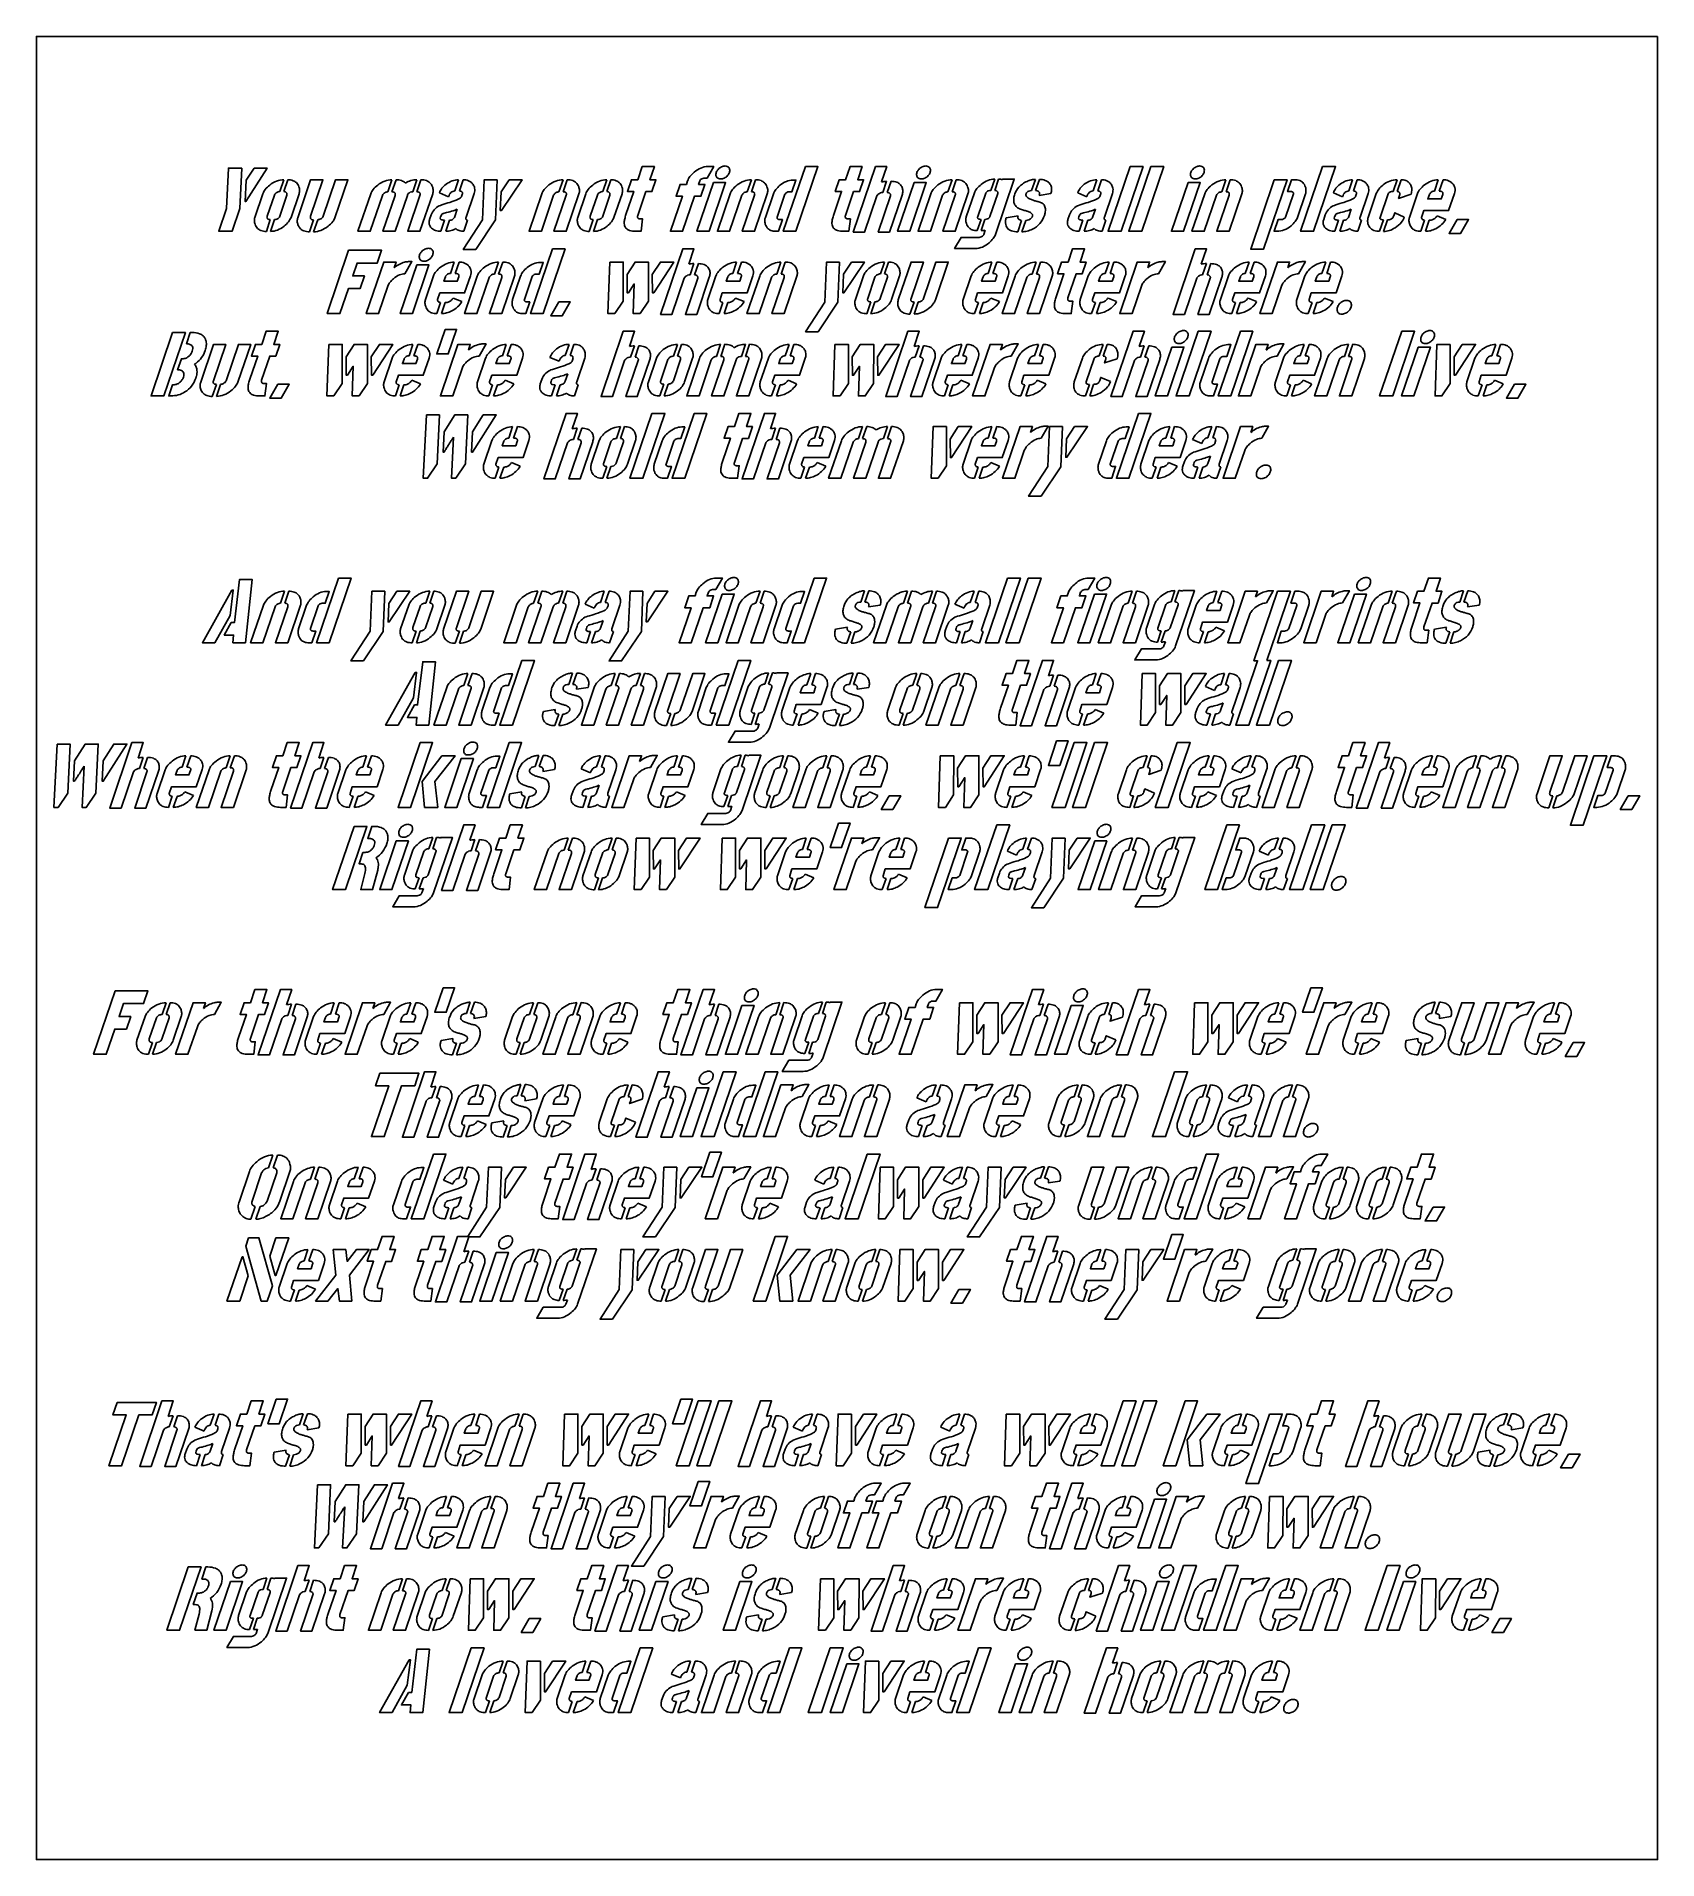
# Model space of a CAD drawing. Header units: inches. Extents: x 3.1 to 35.1, y -33.5 to 2.5.
import ezdxf

# ---------------------------------------------------------------- set-up
doc = ezdxf.new("R2010")
doc.units = ezdxf.units.IN
doc.header["$MEASUREMENT"] = 0

msp = doc.modelspace()

# ---------------------------------------------------------------- linework, layer by layer
for p, q in [((8.001, -0.338), (7.922, -0.571)), ((8.002, -0.571), (8.081, -0.338)), ((10.132, -0.337), (10.051, -0.575)), ((10.134, -0.575), (10.214, -0.337)), ((10.626, -0.337), (10.546, -0.575)), ((10.626, -0.575), (10.706, -0.337)), ((11.448, -0.338), (11.373, -0.559)), ((11.466, -0.559), (11.541, -0.338)), ((13.511, -0.337), (13.431, -0.575)), ((13.513, -0.575), (13.594, -0.337)), ((14.376, -0.338), (14.297, -0.571)), ((14.377, -0.571), (14.456, -0.338)), ((17.228, -0.337), (17.148, -0.575)), ((17.229, -0.575), (17.311, -0.337)), ((21.19, -0.337), (21.11, -0.575)), ((21.192, -0.575), (21.273, -0.337)), ((22.032, -0.326), (21.956, -0.549)), ((22.033, -0.549), (22.108, -0.326)), ((22.835, -0.33), (22.76, -0.552)), ((22.84, -0.552), (22.918, -0.33)), ((24.048, -0.338), (23.973, -0.559)), ((24.066, -0.559), (24.141, -0.338)), ((26.597, -0.337), (26.517, -0.575)), ((26.598, -0.575), (26.68, -0.337)), ((29.096, -0.338), (29.021, -0.559)), ((29.114, -0.559), (29.189, -0.338)), ((29.974, -0.338), (29.896, -0.568)), ((29.978, -0.569), (30.055, -0.338)), ((30.787, -0.338), (30.711, -0.564)), ((30.807, -0.564), (30.883, -0.338)), ((7.427, -1.08), (7.586, -0.613)), ((7.812, -0.639), (7.671, -1.055)), ((7.921, -1.059), (8.061, -0.639)), ((8.299, -0.613), (8.141, -1.08)), ((11.25, -0.673), (11.07, -0.595)), ((11.506, -0.669), (11.521, -0.628)), ((11.755, -0.612), (11.597, -1.078)), ((13.802, -1.08), (13.961, -0.613)), ((14.188, -0.639), (14.046, -1.055)), ((14.296, -1.059), (14.436, -0.639)), ((14.675, -0.613), (14.516, -1.08)), ((17.506, -1.08), (17.663, -0.616)), ((17.891, -0.624), (17.738, -1.076)), ((19.899, -0.369), (19.824, -0.589)), ((19.912, -0.589), (19.987, -0.369)), ((21.472, -1.067), (21.63, -0.597)), ((21.855, -0.603), (21.697, -1.066)), ((21.939, -1.062), (22.093, -0.607)), ((23.143, -0.611), (22.911, -0.648)), ((23.85, -0.673), (23.67, -0.595)), ((24.106, -0.669), (24.121, -0.628)), ((24.355, -0.612), (24.197, -1.078)), ((27.775, -1.076), (27.931, -0.619)), ((28.167, -0.616), (28.01, -1.08)), ((28.898, -0.673), (28.718, -0.595)), ((29.154, -0.669), (29.169, -0.628)), ((29.403, -0.612), (29.245, -1.078)), ((29.405, -1.08), (29.564, -0.612)), ((29.798, -0.616), (29.64, -1.08)), ((30.219, -1.08), (30.378, -0.612)), ((10.878, -1.12), (10.91, -1.029)), ((11.372, -1.066), (11.422, -0.919)), ((22.26, -1.088), (22.495, -1.048)), ((23.478, -1.12), (23.51, -1.029)), ((23.972, -1.066), (24.022, -0.919)), ((28.526, -1.12), (28.558, -1.029)), ((29.02, -1.066), (29.07, -0.919)), ((30.766, -1.048), (30.935, -1.12)), ((7.732, -1.126), (7.654, -1.358)), ((7.736, -1.358), (7.815, -1.126)), ((8.586, -1.128), (8.505, -1.366)), ((8.588, -1.366), (8.668, -1.128)), ((11.174, -1.136), (11.101, -1.356)), ((11.197, -1.356), (11.272, -1.136)), ((11.626, -1.135), (11.552, -1.356)), ((14.108, -1.126), (14.029, -1.358)), ((14.112, -1.358), (14.191, -1.126)), ((21.763, -1.12), (21.687, -1.342)), ((21.764, -1.342), (21.839, -1.12)), ((21.817, -1.419), (21.847, -1.335)), ((22.564, -1.14), (22.487, -1.366)), ((22.568, -1.366), (22.644, -1.14)), ((23.774, -1.136), (23.701, -1.356)), ((23.797, -1.356), (23.872, -1.136)), ((24.227, -1.135), (24.152, -1.356)), ((28.822, -1.136), (28.749, -1.356)), ((28.845, -1.356), (28.92, -1.136)), ((29.275, -1.135), (29.2, -1.356)), ((29.707, -1.13), (29.629, -1.356)), ((29.709, -1.358), (29.787, -1.128)), ((30.518, -1.136), (30.443, -1.356)), ((30.538, -1.356), (30.611, -1.139)), ((11.363, -1.963), (11.287, -2.189)), ((11.383, -2.189), (11.459, -1.963)), ((12.238, -1.962), (12.158, -2.2)), ((12.239, -2.2), (12.321, -1.962)), ((16.094, -1.994), (16.019, -2.214)), ((16.107, -2.214), (16.182, -1.994)), ((16.938, -1.963), (16.862, -2.189)), ((16.958, -2.189), (17.034, -1.963)), ((17.813, -1.962), (17.733, -2.2)), ((17.814, -2.2), (17.896, -1.962)), ((19.854, -1.963), (19.775, -2.196)), ((19.856, -2.196), (19.934, -1.963)), ((21.978, -1.963), (21.902, -2.189)), ((21.998, -2.189), (22.074, -1.963)), ((22.853, -1.962), (22.773, -2.2)), ((22.854, -2.2), (22.936, -1.962)), ((24.29, -1.963), (24.214, -2.189)), ((24.31, -2.189), (24.386, -1.963)), ((26.211, -1.994), (26.136, -2.214)), ((26.224, -2.214), (26.299, -1.994)), ((27.055, -1.963), (26.979, -2.189)), ((27.075, -2.189), (27.151, -1.963)), ((28.566, -1.963), (28.489, -2.189)), ((28.586, -2.189), (28.662, -1.963)), ((10.795, -2.705), (10.953, -2.237)), ((12.516, -2.705), (12.673, -2.241)), ((12.901, -2.249), (12.748, -2.701)), ((16.37, -2.705), (16.528, -2.237)), ((19.281, -2.705), (19.439, -2.238)), ((19.666, -2.264), (19.525, -2.68)), ((19.774, -2.684), (19.914, -2.264)), ((20.153, -2.238), (19.994, -2.705)), ((21.41, -2.705), (21.568, -2.237)), ((23.722, -2.705), (23.88, -2.237)), ((26.487, -2.705), (26.646, -2.237)), ((27.997, -2.705), (28.156, -2.237)), ((11.094, -2.761), (11.019, -2.981)), ((11.114, -2.981), (11.187, -2.764)), ((11.342, -2.673), (11.511, -2.745)), ((16.668, -2.761), (16.594, -2.981)), ((16.689, -2.981), (16.762, -2.764)), ((16.917, -2.673), (17.086, -2.745)), ((19.586, -2.751), (19.507, -2.983)), ((19.59, -2.983), (19.669, -2.751)), ((20.44, -2.753), (20.358, -2.991)), ((20.441, -2.991), (20.521, -2.753)), ((21.709, -2.761), (21.634, -2.981)), ((21.729, -2.981), (21.802, -2.764)), ((21.957, -2.673), (22.126, -2.745)), ((24.02, -2.761), (23.946, -2.981)), ((24.04, -2.981), (24.114, -2.764)), ((24.269, -2.673), (24.438, -2.745)), ((26.786, -2.761), (26.711, -2.981)), ((26.806, -2.981), (26.879, -2.764)), ((27.034, -2.673), (27.203, -2.745)), ((28.296, -2.761), (28.221, -2.981)), ((28.316, -2.981), (28.389, -2.764)), ((28.544, -2.673), (28.714, -2.745)), ((10.547, -3.588), (10.471, -3.814)), ((10.567, -3.814), (10.643, -3.588)), ((12.39, -3.588), (12.314, -3.814)), ((12.41, -3.814), (12.486, -3.588)), ((13.631, -3.588), (13.556, -3.809)), ((13.65, -3.809), (13.724, -3.588)), ((15.769, -3.588), (15.691, -3.821)), ((15.771, -3.821), (15.849, -3.588)), ((16.622, -3.587), (16.54, -3.825)), ((16.623, -3.825), (16.703, -3.587)), ((17.115, -3.587), (17.035, -3.825)), ((17.115, -3.825), (17.195, -3.587)), ((17.973, -3.588), (17.897, -3.814)), ((17.993, -3.814), (18.069, -3.588)), ((21.384, -3.588), (21.308, -3.814)), ((21.404, -3.814), (21.48, -3.588)), ((22.894, -3.588), (22.818, -3.814)), ((22.915, -3.814), (22.991, -3.588)), ((24.171, -3.588), (24.094, -3.818)), ((24.175, -3.819), (24.253, -3.588)), ((28.141, -3.588), (28.065, -3.814)), ((28.161, -3.814), (28.237, -3.588)), ((29.016, -3.587), (28.936, -3.825)), ((29.018, -3.825), (29.099, -3.587)), ((31.922, -3.588), (31.846, -3.814)), ((31.942, -3.814), (32.018, -3.588)), ((9.978, -4.33), (10.137, -3.862)), ((11.822, -4.33), (11.981, -3.862)), ((13.433, -3.923), (13.253, -3.845)), ((13.69, -3.919), (13.704, -3.878)), ((13.938, -3.862), (13.78, -4.328)), ((14.92, -3.619), (14.845, -3.839)), ((14.933, -3.839), (15.008, -3.619)), ((15.196, -4.33), (15.354, -3.863)), ((15.581, -3.889), (15.44, -4.305)), ((15.689, -4.309), (15.829, -3.889)), ((16.068, -3.863), (15.909, -4.33)), ((17.405, -4.33), (17.564, -3.862)), ((20.54, -3.619), (20.465, -3.839)), ((20.553, -3.839), (20.628, -3.619)), ((20.816, -4.33), (20.975, -3.862)), ((22.326, -4.33), (22.485, -3.862)), ((23.603, -4.33), (23.762, -3.862)), ((23.995, -3.866), (23.838, -4.33)), ((24.985, -3.619), (24.91, -3.839)), ((24.998, -3.839), (25.073, -3.619)), ((26.092, -4.33), (26.25, -3.866)), ((26.478, -3.874), (26.324, -4.326)), ((27.573, -4.33), (27.732, -3.862)), ((31.354, -4.33), (31.512, -3.862)), ((10.525, -4.298), (10.695, -4.37)), ((12.369, -4.298), (12.538, -4.37)), ((13.061, -4.37), (13.093, -4.279)), ((13.555, -4.316), (13.606, -4.169)), ((17.952, -4.298), (18.121, -4.37)), ((21.363, -4.298), (21.532, -4.37)), ((22.873, -4.298), (23.043, -4.37)), ((28.12, -4.298), (28.289, -4.37)), ((31.901, -4.298), (32.07, -4.37)), ((6.669, -4.378), (6.587, -4.616)), ((6.67, -4.616), (6.75, -4.378)), ((10.277, -4.386), (10.202, -4.606)), ((10.297, -4.606), (10.37, -4.389)), ((12.121, -4.386), (12.046, -4.606)), ((12.141, -4.606), (12.214, -4.389)), ((13.357, -4.386), (13.284, -4.606)), ((13.38, -4.606), (13.455, -4.386)), ((13.81, -4.385), (13.735, -4.606)), ((15.501, -4.376), (15.423, -4.608)), ((15.505, -4.608), (15.584, -4.376)), ((17.704, -4.386), (17.629, -4.606)), ((17.724, -4.606), (17.797, -4.389)), ((21.115, -4.386), (21.04, -4.606)), ((21.135, -4.606), (21.208, -4.389)), ((22.625, -4.386), (22.55, -4.606)), ((22.645, -4.606), (22.718, -4.389)), ((23.904, -4.38), (23.827, -4.606)), ((23.907, -4.608), (23.984, -4.378)), ((27.872, -4.386), (27.797, -4.606)), ((27.892, -4.606), (27.965, -4.389)), ((31.652, -4.386), (31.578, -4.606)), ((31.673, -4.606), (31.746, -4.389)), ((12.516, -5.213), (12.44, -5.439)), ((12.536, -5.439), (12.612, -5.213)), ((13.792, -5.244), (13.718, -5.464)), ((13.806, -5.464), (13.88, -5.244)), ((14.642, -5.213), (14.563, -5.446)), ((14.643, -5.446), (14.722, -5.213)), ((17.705, -5.244), (17.63, -5.464)), ((17.718, -5.464), (17.793, -5.244)), ((18.55, -5.213), (18.473, -5.439)), ((18.57, -5.439), (18.646, -5.213)), ((19.423, -5.212), (19.342, -5.45)), ((19.425, -5.45), (19.505, -5.212)), ((19.917, -5.212), (19.837, -5.45)), ((19.917, -5.45), (19.997, -5.212)), ((21.977, -5.213), (21.901, -5.439)), ((21.997, -5.439), (22.073, -5.213)), ((25.487, -5.213), (25.41, -5.439)), ((25.507, -5.439), (25.583, -5.213)), ((26.316, -5.213), (26.242, -5.434)), ((26.335, -5.434), (26.41, -5.213)), ((11.947, -5.955), (12.106, -5.487)), ((14.068, -5.955), (14.227, -5.488)), ((14.454, -5.514), (14.313, -5.93)), ((14.562, -5.934), (14.702, -5.514)), ((14.941, -5.488), (14.782, -5.955)), ((15.312, -5.955), (15.469, -5.491)), ((15.697, -5.499), (15.544, -5.951)), ((17.981, -5.955), (18.14, -5.487)), ((21.408, -5.955), (21.567, -5.487)), ((24.082, -5.955), (24.239, -5.491)), ((24.467, -5.499), (24.314, -5.951)), ((24.918, -5.955), (25.077, -5.487)), ((26.119, -5.548), (25.939, -5.47)), ((26.375, -5.544), (26.39, -5.503)), ((26.623, -5.487), (26.466, -5.953)), ((12.246, -6.011), (12.171, -6.231)), ((12.266, -6.231), (12.34, -6.014)), ((12.494, -5.923), (12.664, -5.995)), ((14.374, -6.001), (14.295, -6.233)), ((14.378, -6.233), (14.457, -6.001)), ((18.28, -6.011), (18.205, -6.231)), ((18.3, -6.231), (18.373, -6.014)), ((18.528, -5.923), (18.698, -5.995)), ((21.707, -6.011), (21.632, -6.231)), ((21.727, -6.231), (21.801, -6.014)), ((21.955, -5.923), (22.125, -5.995)), ((25.217, -6.011), (25.142, -6.231)), ((25.237, -6.231), (25.31, -6.014)), ((25.465, -5.923), (25.635, -5.995)), ((25.747, -5.995), (25.779, -5.904)), ((26.043, -6.011), (25.969, -6.231)), ((26.066, -6.231), (26.14, -6.011)), ((26.24, -5.941), (26.291, -5.794)), ((26.495, -6.01), (26.42, -6.231)), ((8.015, -8.462), (7.935, -8.7)), ((8.016, -8.7), (8.097, -8.462)), ((10.879, -8.463), (10.8, -8.696)), ((10.88, -8.696), (10.959, -8.463)), ((13.011, -8.462), (12.929, -8.7)), ((13.012, -8.7), (13.092, -8.462)), ((13.504, -8.462), (13.424, -8.7)), ((13.504, -8.7), (13.584, -8.462)), ((14.326, -8.463), (14.251, -8.684)), ((14.345, -8.684), (14.419, -8.463)), ((17.4, -8.462), (17.32, -8.7)), ((17.401, -8.7), (17.482, -8.462)), ((19.465, -8.455), (19.39, -8.677)), ((19.47, -8.677), (19.547, -8.455)), ((20.31, -8.462), (20.229, -8.7)), ((20.312, -8.7), (20.392, -8.462)), ((20.804, -8.462), (20.724, -8.7)), ((20.804, -8.7), (20.884, -8.462)), ((21.626, -8.463), (21.551, -8.684)), ((21.644, -8.684), (21.719, -8.463)), ((24.747, -8.462), (24.667, -8.7)), ((24.749, -8.7), (24.83, -8.462)), ((25.589, -8.451), (25.513, -8.674)), ((25.591, -8.674), (25.665, -8.451)), ((26.42, -8.463), (26.344, -8.689)), ((26.44, -8.689), (26.516, -8.463)), ((29.88, -8.462), (29.8, -8.7)), ((29.881, -8.7), (29.962, -8.462)), ((31.288, -8.455), (31.214, -8.677)), ((31.294, -8.677), (31.371, -8.455)), ((8.292, -9.205), (8.449, -8.741)), ((8.678, -8.749), (8.524, -9.201)), ((10.305, -9.205), (10.464, -8.738)), ((10.691, -8.764), (10.549, -9.18)), ((10.799, -9.184), (10.939, -8.764)), ((11.178, -8.738), (11.019, -9.205)), ((14.128, -8.798), (13.948, -8.72)), ((14.385, -8.794), (14.399, -8.753)), ((14.633, -8.737), (14.475, -9.203)), ((17.677, -9.205), (17.834, -8.741)), ((18.063, -8.749), (17.909, -9.201)), ((19.773, -8.736), (19.541, -8.773)), ((21.428, -8.798), (21.248, -8.72)), ((21.685, -8.794), (21.699, -8.753)), ((21.933, -8.737), (21.775, -9.203)), ((25.029, -9.192), (25.188, -8.722)), ((25.412, -8.728), (25.254, -9.191)), ((25.496, -9.187), (25.651, -8.732)), ((25.852, -9.205), (26.011, -8.737)), ((27.838, -9.201), (27.995, -8.744)), ((28.231, -8.741), (28.073, -9.205)), ((31.596, -8.736), (31.364, -8.773)), ((10.611, -9.251), (10.532, -9.483)), ((10.615, -9.483), (10.693, -9.251)), ((11.464, -9.253), (11.383, -9.491)), ((11.466, -9.491), (11.546, -9.253)), ((13.756, -9.245), (13.788, -9.154)), ((14.052, -9.261), (13.979, -9.481)), ((14.075, -9.481), (14.15, -9.261)), ((14.25, -9.191), (14.301, -9.044)), ((14.505, -9.26), (14.43, -9.481)), ((18.89, -9.213), (19.124, -9.173)), ((19.194, -9.265), (19.116, -9.491)), ((19.198, -9.491), (19.274, -9.265)), ((21.056, -9.245), (21.088, -9.154)), ((21.352, -9.261), (21.279, -9.481)), ((21.375, -9.481), (21.45, -9.261)), ((21.55, -9.191), (21.6, -9.044)), ((21.805, -9.26), (21.73, -9.481)), ((25.32, -9.245), (25.244, -9.467)), ((25.321, -9.467), (25.396, -9.245)), ((26.151, -9.261), (26.076, -9.481)), ((26.171, -9.481), (26.244, -9.264)), ((26.399, -9.173), (26.568, -9.245)), ((30.713, -9.213), (30.948, -9.173)), ((31.017, -9.265), (30.94, -9.491)), ((31.021, -9.491), (31.098, -9.265)), ((25.374, -9.544), (25.404, -9.46)), ((17.569, -10.076), (17.493, -10.299)), ((17.57, -10.299), (17.645, -10.076)), ((11.632, -10.087), (11.552, -10.325)), ((11.634, -10.325), (11.715, -10.087)), ((11.91, -10.83), (12.067, -10.366)), ((12.296, -10.374), (12.142, -10.826)), ((13.698, -10.08), (13.623, -10.302)), ((13.703, -10.302), (13.78, -10.08)), ((14.006, -10.361), (13.774, -10.398)), ((14.543, -10.087), (14.462, -10.325)), ((14.545, -10.325), (14.625, -10.087)), ((15.037, -10.087), (14.957, -10.325)), ((15.037, -10.325), (15.117, -10.087)), ((16.182, -10.83), (16.339, -10.366)), ((16.567, -10.374), (16.414, -10.826)), ((17.009, -10.817), (17.167, -10.347)), ((17.392, -10.353), (17.234, -10.816)), ((17.476, -10.812), (17.63, -10.357)), ((17.832, -10.83), (17.991, -10.362)), ((18.4, -10.088), (18.324, -10.314)), ((18.42, -10.314), (18.496, -10.088)), ((19.238, -10.08), (19.163, -10.302)), ((19.243, -10.302), (19.321, -10.08)), ((19.546, -10.361), (19.314, -10.398)), ((19.918, -10.83), (20.077, -10.363)), ((20.304, -10.389), (20.162, -10.805)), ((20.412, -10.809), (20.552, -10.389)), ((20.492, -10.088), (20.413, -10.321)), ((20.493, -10.321), (20.572, -10.088)), ((20.791, -10.363), (20.632, -10.83)), ((21.346, -10.087), (21.266, -10.325)), ((21.347, -10.325), (21.428, -10.087)), ((23.193, -10.119), (23.119, -10.339)), ((23.207, -10.339), (23.281, -10.119)), ((23.469, -10.83), (23.628, -10.362)), ((24.038, -10.088), (23.962, -10.314)), ((24.058, -10.314), (24.134, -10.088)), ((26.371, -10.423), (26.191, -10.345)), ((26.568, -10.088), (26.494, -10.309)), ((26.587, -10.309), (26.662, -10.088)), ((26.627, -10.419), (26.642, -10.378)), ((26.875, -10.362), (26.718, -10.828)), ((13.123, -10.838), (13.357, -10.798)), ((18.379, -10.798), (18.548, -10.87)), ((18.663, -10.838), (18.898, -10.798)), ((24.016, -10.798), (24.186, -10.87)), ((25.999, -10.87), (26.031, -10.779)), ((26.492, -10.816), (26.543, -10.669)), ((13.427, -10.89), (13.349, -11.116)), ((13.431, -11.116), (13.507, -10.89)), ((15.636, -10.878), (15.555, -11.116)), ((15.637, -11.116), (15.717, -10.878)), ((17.3, -10.87), (17.223, -11.092)), ((17.301, -11.092), (17.376, -10.87)), ((17.354, -11.169), (17.384, -11.085)), ((18.131, -10.886), (18.056, -11.106)), ((18.151, -11.106), (18.224, -10.889)), ((18.967, -10.89), (18.89, -11.116)), ((18.971, -11.116), (19.047, -10.89)), ((20.224, -10.876), (20.145, -11.108)), ((20.228, -11.108), (20.306, -10.876)), ((23.768, -10.886), (23.694, -11.106)), ((23.788, -11.106), (23.862, -10.889)), ((26.295, -10.886), (26.222, -11.106)), ((26.318, -11.106), (26.392, -10.886)), ((26.747, -10.885), (26.673, -11.106)), ((5.222, -11.744), (5.148, -11.964)), ((5.236, -11.964), (5.31, -11.744)), ((6.067, -11.713), (5.991, -11.939)), ((6.087, -11.939), (6.163, -11.713)), ((6.942, -11.712), (6.862, -11.95)), ((6.943, -11.95), (7.025, -11.712)), ((8.79, -11.744), (8.715, -11.964)), ((8.803, -11.964), (8.878, -11.744)), ((9.634, -11.713), (9.558, -11.939)), ((9.654, -11.939), (9.73, -11.713)), ((13.036, -11.705), (12.961, -11.927)), ((13.041, -11.927), (13.119, -11.705)), ((14.249, -11.713), (14.174, -11.934)), ((14.267, -11.934), (14.342, -11.713)), ((15.771, -11.713), (15.695, -11.939)), ((15.791, -11.939), (15.867, -11.713)), ((17.03, -11.701), (16.954, -11.924)), ((17.031, -11.924), (17.106, -11.701)), ((17.866, -11.713), (17.788, -11.946)), ((17.868, -11.946), (17.947, -11.713)), ((18.72, -11.712), (18.64, -11.95)), ((18.722, -11.95), (18.803, -11.712)), ((19.579, -11.713), (19.503, -11.939)), ((19.599, -11.939), (19.675, -11.713)), ((22.618, -11.713), (22.542, -11.939)), ((22.638, -11.939), (22.714, -11.713)), ((25.042, -11.713), (24.965, -11.943)), ((25.046, -11.944), (25.124, -11.713)), ((26.263, -11.713), (26.187, -11.939)), ((26.283, -11.939), (26.359, -11.713)), ((27.093, -11.713), (27.018, -11.934)), ((27.111, -11.934), (27.186, -11.713)), ((27.98, -11.712), (27.9, -11.95)), ((27.981, -11.95), (28.063, -11.712)), ((29.828, -11.744), (29.753, -11.964)), ((29.841, -11.964), (29.916, -11.744)), ((30.672, -11.713), (30.596, -11.939)), ((30.692, -11.939), (30.768, -11.713)), ((31.546, -11.712), (31.464, -11.95)), ((31.547, -11.95), (31.627, -11.712)), ((32.039, -11.712), (31.959, -11.95)), ((32.039, -11.95), (32.119, -11.712)), ((5.499, -12.455), (5.657, -11.987)), ((9.066, -12.455), (9.225, -11.987)), ((11.659, -12.455), (11.817, -11.991)), ((12.045, -11.999), (11.891, -12.451)), ((13.344, -11.986), (13.112, -12.023)), ((14.051, -12.048), (13.871, -11.97)), ((14.307, -12.044), (14.322, -12.003)), ((14.555, -11.987), (14.398, -12.453)), ((15.202, -12.455), (15.361, -11.987)), ((16.47, -12.442), (16.628, -11.972)), ((16.853, -11.978), (16.695, -12.441)), ((16.937, -12.437), (17.091, -11.982)), ((17.293, -12.455), (17.452, -11.988)), ((17.678, -12.014), (17.537, -12.43)), ((17.786, -12.434), (17.927, -12.014)), ((18.165, -11.988), (18.007, -12.455)), ((19.011, -12.455), (19.17, -11.987)), ((22.05, -12.455), (22.209, -11.987)), ((24.474, -12.455), (24.633, -11.987)), ((24.866, -11.991), (24.709, -12.455)), ((25.695, -12.455), (25.853, -11.987)), ((26.895, -12.048), (26.715, -11.97)), ((27.151, -12.044), (27.166, -12.003)), ((27.4, -11.987), (27.242, -12.453)), ((30.104, -12.455), (30.262, -11.987)), ((34.084, -12.451), (34.241, -11.994)), ((34.477, -11.991), (34.319, -12.455)), ((5.797, -12.511), (5.723, -12.731)), ((5.817, -12.731), (5.891, -12.514)), ((6.046, -12.423), (6.215, -12.495)), ((9.365, -12.511), (9.29, -12.731)), ((9.385, -12.731), (9.458, -12.514)), ((9.613, -12.423), (9.782, -12.495)), ((12.461, -12.463), (12.696, -12.423)), ((12.765, -12.515), (12.688, -12.741)), ((12.769, -12.741), (12.845, -12.515)), ((13.679, -12.495), (13.711, -12.404)), ((13.975, -12.511), (13.902, -12.731)), ((13.998, -12.731), (14.072, -12.511)), ((14.173, -12.441), (14.223, -12.294)), ((14.427, -12.51), (14.353, -12.731)), ((15.501, -12.511), (15.427, -12.731)), ((15.521, -12.731), (15.595, -12.514)), ((15.749, -12.423), (15.919, -12.495)), ((16.761, -12.495), (16.685, -12.717)), ((16.762, -12.717), (16.837, -12.495)), ((17.598, -12.501), (17.52, -12.733)), ((17.602, -12.733), (17.681, -12.501)), ((19.31, -12.511), (19.235, -12.731)), ((19.33, -12.731), (19.403, -12.514)), ((19.558, -12.423), (19.727, -12.495)), ((22.349, -12.511), (22.274, -12.731)), ((22.369, -12.731), (22.442, -12.514)), ((22.597, -12.423), (22.766, -12.495)), ((24.775, -12.505), (24.698, -12.731)), ((24.778, -12.733), (24.856, -12.503)), ((25.993, -12.511), (25.919, -12.731)), ((26.013, -12.731), (26.087, -12.514)), ((26.242, -12.423), (26.411, -12.495)), ((26.523, -12.495), (26.555, -12.404)), ((26.819, -12.511), (26.746, -12.731)), ((26.842, -12.731), (26.917, -12.511)), ((27.017, -12.441), (27.067, -12.294)), ((27.271, -12.51), (27.197, -12.731)), ((30.402, -12.511), (30.328, -12.731)), ((30.423, -12.731), (30.496, -12.514)), ((30.651, -12.423), (30.82, -12.495)), ((33.049, -12.503), (32.968, -12.741)), ((33.051, -12.741), (33.131, -12.503)), ((16.815, -12.794), (16.845, -12.71)), ((10.38, -14.067), (10.539, -13.597)), ((10.763, -13.603), (10.605, -14.066)), ((10.847, -14.062), (11.001, -13.607)), ((10.94, -13.326), (10.864, -13.549)), ((10.941, -13.549), (11.016, -13.326)), ((11.771, -13.369), (11.697, -13.589)), ((11.785, -13.589), (11.859, -13.369)), ((13.614, -13.337), (13.533, -13.575)), ((13.615, -13.575), (13.696, -13.337)), ((13.904, -14.08), (14.063, -13.613)), ((14.29, -13.639), (14.148, -14.055)), ((14.398, -14.059), (14.538, -13.639)), ((14.478, -13.338), (14.399, -13.571)), ((14.479, -13.571), (14.558, -13.338)), ((14.777, -13.613), (14.618, -14.08)), ((17.745, -14.08), (17.904, -13.612)), ((18.313, -13.338), (18.237, -13.564)), ((18.333, -13.564), (18.409, -13.338)), ((19.589, -14.08), (19.747, -13.612)), ((20.157, -13.338), (20.081, -13.564)), ((20.177, -13.564), (20.253, -13.338)), ((21.342, -14.076), (21.498, -13.619)), ((21.734, -13.616), (21.576, -14.08)), ((22.465, -13.673), (22.285, -13.595)), ((22.662, -13.338), (22.588, -13.559)), ((22.681, -13.559), (22.756, -13.338)), ((22.721, -13.669), (22.736, -13.628)), ((22.969, -13.612), (22.812, -14.078)), ((24.753, -13.337), (24.673, -13.575)), ((24.754, -13.575), (24.836, -13.337)), ((25.034, -14.067), (25.193, -13.597)), ((25.417, -13.603), (25.26, -14.066)), ((25.501, -14.062), (25.656, -13.607)), ((25.595, -13.326), (25.519, -13.549)), ((25.596, -13.549), (25.671, -13.326)), ((27.138, -13.612), (26.979, -14.08)), ((27.434, -13.673), (27.254, -13.595)), ((27.632, -13.338), (27.557, -13.559)), ((27.65, -13.559), (27.725, -13.338)), ((27.69, -13.669), (27.705, -13.628)), ((27.939, -13.612), (27.781, -14.078)), ((22.093, -14.12), (22.125, -14.029)), ((22.586, -14.066), (22.637, -13.919)), ((27.062, -14.12), (27.094, -14.029)), ((27.556, -14.066), (27.606, -13.919)), ((10.671, -14.12), (10.595, -14.342)), ((10.672, -14.342), (10.747, -14.12)), ((10.725, -14.419), (10.755, -14.335)), ((14.21, -14.126), (14.131, -14.358)), ((14.214, -14.358), (14.293, -14.126)), ((18.044, -14.136), (17.969, -14.356)), ((18.064, -14.356), (18.137, -14.139)), ((18.292, -14.048), (18.461, -14.12)), ((19.888, -14.136), (19.813, -14.356)), ((19.908, -14.356), (19.981, -14.139)), ((20.136, -14.048), (20.305, -14.12)), ((22.389, -14.136), (22.316, -14.356)), ((22.412, -14.356), (22.486, -14.136)), ((22.841, -14.135), (22.766, -14.356)), ((25.325, -14.12), (25.249, -14.342)), ((25.326, -14.342), (25.401, -14.12)), ((25.38, -14.419), (25.409, -14.335)), ((27.358, -14.136), (27.285, -14.356)), ((27.381, -14.356), (27.456, -14.136)), ((27.81, -14.135), (27.736, -14.356)), ((5.1, -17.33), (5.259, -16.863)), ((5.486, -16.889), (5.344, -17.305)), ((5.594, -17.309), (5.734, -16.889)), ((5.674, -16.588), (5.595, -16.821)), ((5.675, -16.821), (5.754, -16.588)), ((5.973, -16.863), (5.814, -17.33)), ((8.151, -16.619), (8.077, -16.839)), ((8.165, -16.839), (8.239, -16.619)), ((8.427, -17.33), (8.586, -16.862)), ((8.996, -16.588), (8.92, -16.814)), ((9.016, -16.814), (9.092, -16.588)), ((9.938, -17.33), (10.096, -16.862)), ((10.506, -16.588), (10.43, -16.814)), ((10.526, -16.814), (10.602, -16.588)), ((11.677, -16.58), (11.602, -16.802)), ((11.683, -16.802), (11.76, -16.58)), ((11.985, -16.861), (11.753, -16.898)), ((12.358, -17.33), (12.516, -16.863)), ((12.743, -16.889), (12.602, -17.305)), ((12.851, -17.309), (12.991, -16.889)), ((12.931, -16.588), (12.852, -16.821)), ((12.933, -16.821), (13.011, -16.588)), ((13.23, -16.863), (13.071, -17.33)), ((13.785, -16.587), (13.705, -16.825)), ((13.786, -16.825), (13.868, -16.587)), ((14.076, -17.33), (14.235, -16.862)), ((14.644, -16.588), (14.568, -16.814)), ((14.664, -16.814), (14.74, -16.588)), ((16.498, -16.619), (16.424, -16.839)), ((16.512, -16.839), (16.586, -16.619)), ((17.79, -16.587), (17.71, -16.825)), ((17.791, -16.825), (17.872, -16.587)), ((18.071, -17.317), (18.23, -16.847)), ((18.454, -16.853), (18.297, -17.316)), ((18.538, -17.312), (18.693, -16.857)), ((18.632, -16.576), (18.556, -16.799)), ((18.633, -16.799), (18.708, -16.576)), ((19.305, -17.33), (19.464, -16.863)), ((19.691, -16.889), (19.549, -17.305)), ((19.799, -17.309), (19.939, -16.889)), ((19.879, -16.588), (19.8, -16.821)), ((19.88, -16.821), (19.959, -16.588)), ((20.178, -16.863), (20.019, -17.33)), ((22.997, -16.619), (22.922, -16.839)), ((23.01, -16.839), (23.085, -16.619)), ((23.71, -17.33), (23.869, -16.862)), ((24.102, -16.866), (23.945, -17.33)), ((24.279, -16.588), (24.201, -16.818)), ((24.283, -16.819), (24.36, -16.588)), ((25.092, -16.619), (25.018, -16.839)), ((25.106, -16.839), (25.18, -16.619)), ((27.069, -17.33), (27.228, -16.862)), ((27.638, -16.588), (27.562, -16.814)), ((27.658, -16.814), (27.734, -16.588)), ((28.913, -17.33), (29.072, -16.862)), ((29.481, -16.588), (29.405, -16.814)), ((29.501, -16.814), (29.577, -16.588)), ((30.73, -16.58), (30.655, -16.802)), ((30.735, -16.802), (30.813, -16.58)), ((31.038, -16.861), (30.806, -16.898)), ((32.512, -17.33), (32.671, -16.862)), ((33.081, -16.588), (33.005, -16.814)), ((33.101, -16.814), (33.177, -16.588)), ((5.406, -17.376), (5.327, -17.608)), ((5.41, -17.608), (5.489, -17.376)), ((8.726, -17.386), (8.652, -17.606)), ((8.746, -17.606), (8.82, -17.389)), ((8.974, -17.298), (9.144, -17.37)), ((10.236, -17.386), (10.162, -17.606)), ((10.256, -17.606), (10.33, -17.389)), ((10.485, -17.298), (10.654, -17.37)), ((11.102, -17.338), (11.337, -17.298)), ((11.406, -17.39), (11.329, -17.616)), ((11.41, -17.616), (11.486, -17.39)), ((12.663, -17.376), (12.584, -17.608)), ((12.667, -17.608), (12.746, -17.376)), ((14.375, -17.386), (14.3, -17.606)), ((14.395, -17.606), (14.468, -17.389)), ((14.623, -17.298), (14.792, -17.37)), ((18.362, -17.37), (18.286, -17.592)), ((18.363, -17.592), (18.438, -17.37)), ((18.417, -17.669), (18.446, -17.585)), ((19.611, -17.376), (19.532, -17.608)), ((19.615, -17.608), (19.693, -17.376)), ((24.012, -17.38), (23.934, -17.606)), ((24.014, -17.608), (24.092, -17.378)), ((27.368, -17.386), (27.294, -17.606)), ((27.388, -17.606), (27.462, -17.389)), ((27.616, -17.298), (27.786, -17.37)), ((29.212, -17.386), (29.137, -17.606)), ((29.232, -17.606), (29.305, -17.389)), ((29.46, -17.298), (29.629, -17.37)), ((30.155, -17.338), (30.39, -17.298)), ((30.459, -17.39), (30.382, -17.616)), ((30.463, -17.616), (30.539, -17.39)), ((31.309, -17.378), (31.228, -17.616)), ((31.31, -17.616), (31.39, -17.378)), ((32.811, -17.386), (32.736, -17.606)), ((32.831, -17.606), (32.904, -17.389)), ((33.059, -17.298), (33.229, -17.37)), ((10.998, -18.244), (10.923, -18.464)), ((11.011, -18.464), (11.086, -18.244)), ((11.843, -18.213), (11.767, -18.439)), ((11.863, -18.439), (11.939, -18.213)), ((12.68, -18.205), (12.606, -18.427)), ((12.686, -18.427), (12.763, -18.205)), ((13.518, -18.213), (13.442, -18.439)), ((13.538, -18.439), (13.614, -18.213)), ((14.795, -18.213), (14.717, -18.443)), ((14.799, -18.444), (14.876, -18.213)), ((15.609, -18.244), (15.534, -18.464)), ((15.622, -18.464), (15.697, -18.244)), ((18.765, -18.213), (18.689, -18.439)), ((18.785, -18.439), (18.861, -18.213)), ((19.64, -18.212), (19.56, -18.45)), ((19.641, -18.45), (19.723, -18.212)), ((20.874, -18.213), (20.799, -18.434)), ((20.893, -18.434), (20.967, -18.213)), ((22.396, -18.213), (22.32, -18.439)), ((22.416, -18.439), (22.492, -18.213)), ((23.678, -18.213), (23.6, -18.446)), ((23.68, -18.446), (23.758, -18.213)), ((24.532, -18.212), (24.452, -18.45)), ((24.533, -18.45), (24.615, -18.212)), ((26.214, -18.213), (26.136, -18.446)), ((26.216, -18.446), (26.294, -18.213)), ((27.023, -18.213), (26.948, -18.434)), ((27.041, -18.434), (27.116, -18.213)), ((27.91, -18.212), (27.83, -18.45)), ((27.911, -18.45), (27.993, -18.212)), ((11.274, -18.955), (11.433, -18.487)), ((12.989, -18.486), (12.756, -18.523)), ((12.95, -18.955), (13.109, -18.487)), ((14.227, -18.955), (14.385, -18.487)), ((14.619, -18.491), (14.461, -18.955)), ((16.716, -18.955), (16.873, -18.491)), ((17.101, -18.499), (16.948, -18.951)), ((18.197, -18.955), (18.355, -18.487)), ((20.677, -18.548), (20.497, -18.47)), ((20.933, -18.544), (20.947, -18.503)), ((21.181, -18.487), (21.023, -18.953)), ((21.828, -18.955), (21.987, -18.487)), ((23.105, -18.955), (23.263, -18.488)), ((23.49, -18.514), (23.349, -18.93)), ((23.598, -18.934), (23.738, -18.514)), ((23.977, -18.488), (23.818, -18.955)), ((25.641, -18.955), (25.799, -18.488)), ((26.026, -18.514), (25.885, -18.93)), ((26.134, -18.934), (26.274, -18.514)), ((26.513, -18.488), (26.354, -18.955)), ((26.825, -18.548), (26.645, -18.47)), ((27.081, -18.544), (27.096, -18.503)), ((27.33, -18.487), (27.172, -18.953)), ((11.573, -19.011), (11.498, -19.231)), ((11.593, -19.231), (11.667, -19.014)), ((11.821, -18.923), (11.991, -18.995)), ((12.105, -18.963), (12.34, -18.923)), ((12.41, -19.015), (12.332, -19.241)), ((12.414, -19.241), (12.49, -19.015)), ((13.249, -19.011), (13.174, -19.231)), ((13.269, -19.231), (13.342, -19.014)), ((13.497, -18.923), (13.666, -18.995)), ((14.528, -19.005), (14.451, -19.231)), ((14.531, -19.233), (14.608, -19.003)), ((18.495, -19.011), (18.421, -19.231)), ((18.515, -19.231), (18.589, -19.014)), ((18.744, -18.923), (18.913, -18.995)), ((20.304, -18.995), (20.336, -18.904)), ((20.601, -19.011), (20.527, -19.231)), ((20.623, -19.231), (20.698, -19.011)), ((20.798, -18.941), (20.849, -18.794)), ((21.053, -19.01), (20.978, -19.231)), ((22.127, -19.011), (22.052, -19.231)), ((22.147, -19.231), (22.22, -19.014)), ((22.375, -18.923), (22.544, -18.995)), ((23.41, -19.001), (23.331, -19.233)), ((23.414, -19.233), (23.493, -19.001)), ((25.946, -19.001), (25.867, -19.233)), ((25.95, -19.233), (26.029, -19.001)), ((26.453, -18.995), (26.485, -18.904)), ((26.749, -19.011), (26.676, -19.231)), ((26.772, -19.231), (26.847, -19.011)), ((26.947, -18.941), (26.997, -18.794)), ((27.201, -19.01), (27.127, -19.231)), ((7.781, -19.598), (7.696, -19.849)), ((7.792, -19.849), (7.877, -19.598)), ((7.121, -20.508), (7.32, -19.921)), ((7.561, -19.949), (7.372, -20.508)), ((7.668, -20.508), (7.858, -19.949)), ((8.119, -19.921), (7.92, -20.508)), ((8.608, -19.837), (8.528, -20.075)), ((8.61, -20.075), (8.691, -19.837)), ((8.899, -20.58), (9.058, -20.112)), ((9.467, -19.838), (9.391, -20.064)), ((9.487, -20.064), (9.563, -19.838)), ((10.162, -20.58), (10.32, -20.116)), ((10.548, -20.124), (10.394, -20.576)), ((11.334, -20.173), (11.154, -20.095)), ((11.531, -19.838), (11.456, -20.059)), ((11.55, -20.059), (11.624, -19.838)), ((11.59, -20.169), (11.604, -20.128)), ((11.838, -20.112), (11.681, -20.578)), ((14.163, -19.869), (14.088, -20.089)), ((14.177, -20.089), (14.251, -19.869)), ((14.439, -20.58), (14.598, -20.112)), ((15.008, -19.838), (14.932, -20.064)), ((15.028, -20.064), (15.104, -19.838)), ((17.049, -20.58), (17.207, -20.112)), ((17.617, -19.838), (17.541, -20.064)), ((17.637, -20.064), (17.713, -19.838)), ((18.66, -20.173), (18.48, -20.095)), ((18.858, -19.838), (18.783, -20.059)), ((18.876, -20.059), (18.951, -19.838)), ((18.916, -20.169), (18.931, -20.128)), ((19.165, -20.112), (19.007, -20.578)), ((21.199, -20.173), (21.019, -20.095)), ((21.396, -19.838), (21.322, -20.059)), ((21.415, -20.059), (21.49, -19.838)), ((21.455, -20.169), (21.47, -20.128)), ((21.703, -20.112), (21.546, -20.578)), ((23.012, -19.83), (22.937, -20.052)), ((23.017, -20.052), (23.095, -19.83)), ((23.32, -20.111), (23.088, -20.148)), ((25.138, -19.837), (25.058, -20.075)), ((25.14, -20.075), (25.221, -19.837)), ((25.416, -20.58), (25.573, -20.116)), ((25.801, -20.124), (25.648, -20.576)), ((26.252, -20.58), (26.411, -20.112)), ((26.821, -19.838), (26.745, -20.064)), ((26.841, -20.064), (26.917, -19.838)), ((28.335, -20.58), (28.493, -20.113)), ((28.72, -20.139), (28.579, -20.555)), ((28.828, -20.559), (28.968, -20.139)), ((28.908, -19.838), (28.83, -20.071)), ((28.91, -20.071), (28.988, -19.838)), ((29.207, -20.113), (29.048, -20.58)), ((29.185, -20.58), (29.343, -20.113)), ((29.57, -20.139), (29.429, -20.555)), ((29.678, -20.559), (29.818, -20.139)), ((29.758, -19.838), (29.679, -20.071)), ((29.759, -20.071), (29.838, -19.838)), ((30.057, -20.113), (29.898, -20.58)), ((11.455, -20.566), (11.506, -20.419)), ((18.782, -20.566), (18.832, -20.419)), ((21.32, -20.566), (21.371, -20.419)), ((7.434, -20.612), (7.349, -20.866)), ((7.446, -20.866), (7.533, -20.612)), ((9.198, -20.636), (9.123, -20.856)), ((9.218, -20.856), (9.291, -20.639)), ((9.446, -20.548), (9.615, -20.62)), ((10.961, -20.62), (10.993, -20.529)), ((11.258, -20.636), (11.184, -20.856)), ((11.28, -20.856), (11.355, -20.636)), ((11.71, -20.635), (11.635, -20.856)), ((14.738, -20.636), (14.663, -20.856)), ((14.758, -20.856), (14.832, -20.639)), ((14.986, -20.548), (15.156, -20.62)), ((17.348, -20.636), (17.273, -20.856)), ((17.368, -20.856), (17.441, -20.639)), ((17.596, -20.548), (17.765, -20.62)), ((18.288, -20.62), (18.32, -20.529)), ((18.584, -20.636), (18.511, -20.856)), ((18.607, -20.856), (18.682, -20.636)), ((19.036, -20.635), (18.962, -20.856)), ((20.827, -20.62), (20.859, -20.529)), ((21.123, -20.636), (21.05, -20.856)), ((21.146, -20.856), (21.22, -20.636)), ((21.575, -20.635), (21.5, -20.856)), ((22.437, -20.588), (22.672, -20.548)), ((22.741, -20.64), (22.664, -20.866)), ((22.745, -20.866), (22.821, -20.64)), ((24.002, -20.628), (23.92, -20.866)), ((24.003, -20.866), (24.083, -20.628)), ((26.551, -20.636), (26.476, -20.856)), ((26.571, -20.856), (26.644, -20.639)), ((26.799, -20.548), (26.969, -20.62)), ((28.64, -20.626), (28.562, -20.858)), ((28.644, -20.858), (28.723, -20.626)), ((29.49, -20.626), (29.411, -20.858)), ((29.494, -20.858), (29.573, -20.626)), ((8.476, -21.463), (8.4, -21.689)), ((8.496, -21.689), (8.572, -21.463)), ((11.65, -21.494), (11.575, -21.714)), ((11.663, -21.714), (11.738, -21.494)), ((12.941, -21.462), (12.861, -21.7)), ((12.943, -21.7), (13.024, -21.462)), ((13.783, -21.451), (13.707, -21.674)), ((13.784, -21.674), (13.859, -21.451)), ((15.796, -21.463), (15.717, -21.696)), ((15.797, -21.696), (15.876, -21.463)), ((18.822, -21.462), (18.742, -21.7)), ((18.823, -21.7), (18.904, -21.462)), ((19.686, -21.463), (19.607, -21.696)), ((19.687, -21.696), (19.766, -21.463)), ((23.281, -21.494), (23.207, -21.714)), ((23.295, -21.714), (23.369, -21.494)), ((24.126, -21.463), (24.05, -21.689)), ((24.146, -21.689), (24.222, -21.463)), ((26.735, -21.463), (26.659, -21.689)), ((26.755, -21.689), (26.831, -21.463)), ((27.995, -21.451), (27.919, -21.674)), ((27.996, -21.674), (28.071, -21.451)), ((28.831, -21.463), (28.752, -21.696)), ((28.832, -21.696), (28.911, -21.463)), ((29.685, -21.462), (29.605, -21.7)), ((29.686, -21.7), (29.767, -21.462)), ((30.544, -21.463), (30.468, -21.689)), ((30.564, -21.689), (30.64, -21.463)), ((7.908, -22.205), (8.067, -21.737)), ((13.223, -22.192), (13.381, -21.722)), ((13.606, -21.728), (13.448, -22.191)), ((13.69, -22.187), (13.844, -21.732)), ((15.222, -22.205), (15.381, -21.738)), ((15.608, -21.764), (15.467, -22.18)), ((15.716, -22.184), (15.856, -21.764)), ((16.095, -21.738), (15.936, -22.205)), ((19.112, -22.205), (19.271, -21.738)), ((19.498, -21.764), (19.357, -22.18)), ((19.606, -22.184), (19.746, -21.764)), ((19.985, -21.738), (19.826, -22.205)), ((23.558, -22.205), (23.716, -21.737)), ((26.167, -22.205), (26.326, -21.737)), ((27.434, -22.192), (27.593, -21.722)), ((27.817, -21.728), (27.66, -22.191)), ((27.901, -22.187), (28.056, -21.732)), ((28.257, -22.205), (28.416, -21.738)), ((28.643, -21.764), (28.501, -22.18)), ((28.751, -22.184), (28.891, -21.764)), ((29.13, -21.738), (28.971, -22.205)), ((29.976, -22.205), (30.134, -21.737)), ((8.207, -22.261), (8.132, -22.481)), ((8.227, -22.481), (8.3, -22.264)), ((8.455, -22.173), (8.624, -22.245)), ((13.513, -22.245), (13.437, -22.467)), ((13.515, -22.467), (13.59, -22.245)), ((15.528, -22.251), (15.449, -22.483)), ((15.532, -22.483), (15.611, -22.251)), ((16.382, -22.253), (16.3, -22.491)), ((16.383, -22.491), (16.463, -22.253)), ((19.418, -22.251), (19.339, -22.483)), ((19.422, -22.483), (19.501, -22.251)), ((23.856, -22.261), (23.782, -22.481)), ((23.876, -22.481), (23.95, -22.264)), ((24.104, -22.173), (24.274, -22.245)), ((26.466, -22.261), (26.391, -22.481)), ((26.486, -22.481), (26.559, -22.264)), ((26.714, -22.173), (26.883, -22.245)), ((27.725, -22.245), (27.649, -22.467)), ((27.726, -22.467), (27.801, -22.245)), ((28.563, -22.251), (28.484, -22.483)), ((28.567, -22.483), (28.646, -22.251)), ((30.274, -22.261), (30.2, -22.481)), ((30.294, -22.481), (30.368, -22.264)), ((30.523, -22.173), (30.692, -22.245)), ((13.568, -22.544), (13.598, -22.46)), ((27.78, -22.544), (27.809, -22.46)), ((5.814, -24.744), (5.739, -24.964)), ((5.827, -24.964), (5.902, -24.744)), ((6.622, -24.713), (6.548, -24.934)), ((6.641, -24.934), (6.716, -24.713)), ((8.383, -24.705), (8.309, -24.927)), ((8.389, -24.927), (8.466, -24.705)), ((10.922, -24.744), (10.847, -24.964)), ((10.935, -24.964), (11.01, -24.744)), ((11.767, -24.713), (11.691, -24.939)), ((11.787, -24.939), (11.863, -24.713)), ((12.642, -24.712), (12.562, -24.95)), ((12.643, -24.95), (12.724, -24.712)), ((15.202, -24.713), (15.126, -24.939)), ((15.222, -24.939), (15.298, -24.713)), ((17.626, -24.744), (17.551, -24.964)), ((17.639, -24.964), (17.714, -24.744)), ((18.434, -24.713), (18.359, -24.934)), ((18.453, -24.934), (18.527, -24.713)), ((20.103, -24.713), (20.027, -24.939)), ((20.123, -24.939), (20.199, -24.713)), ((21.344, -24.713), (21.269, -24.934)), ((21.362, -24.934), (21.437, -24.713)), ((23.922, -24.713), (23.846, -24.939)), ((23.942, -24.939), (24.018, -24.713)), ((26.905, -24.713), (26.829, -24.939)), ((26.925, -24.939), (27.001, -24.713)), ((29.617, -24.744), (29.543, -24.964)), ((29.631, -24.964), (29.705, -24.744)), ((30.467, -24.713), (30.388, -24.946)), ((30.469, -24.946), (30.547, -24.713)), ((32.152, -24.705), (32.077, -24.927)), ((32.157, -24.927), (32.235, -24.705)), ((32.99, -24.713), (32.914, -24.939)), ((33.01, -24.939), (33.086, -24.713)), ((6.425, -25.048), (6.245, -24.97)), ((6.681, -25.044), (6.696, -25.003)), ((6.929, -24.987), (6.772, -25.453)), ((8.692, -24.986), (8.459, -25.023)), ((11.198, -25.455), (11.357, -24.987)), ((14.633, -25.455), (14.792, -24.987)), ((18.237, -25.048), (18.057, -24.97)), ((18.493, -25.044), (18.507, -25.003)), ((18.741, -24.987), (18.584, -25.453)), ((19.535, -25.455), (19.693, -24.987)), ((21.146, -25.048), (20.966, -24.97)), ((21.402, -25.044), (21.417, -25.003)), ((21.65, -24.987), (21.493, -25.453)), ((23.354, -25.455), (23.513, -24.987)), ((26.337, -25.455), (26.496, -24.987)), ((27.679, -25.451), (27.835, -24.994)), ((28.071, -24.991), (27.914, -25.455)), ((29.894, -25.455), (30.052, -24.988)), ((30.279, -25.014), (30.138, -25.43)), ((30.387, -25.434), (30.527, -25.014)), ((30.766, -24.988), (30.607, -25.455)), ((32.46, -24.986), (32.228, -25.023)), ((32.422, -25.455), (32.58, -24.987)), ((6.053, -25.495), (6.085, -25.404)), ((6.349, -25.511), (6.276, -25.731)), ((6.372, -25.731), (6.446, -25.511)), ((6.546, -25.441), (6.597, -25.294)), ((6.801, -25.51), (6.727, -25.731)), ((7.808, -25.463), (8.043, -25.423)), ((8.113, -25.515), (8.035, -25.741)), ((8.117, -25.741), (8.193, -25.515)), ((11.497, -25.511), (11.422, -25.731)), ((11.517, -25.731), (11.59, -25.514)), ((11.745, -25.423), (11.915, -25.495)), ((14.932, -25.511), (14.858, -25.731)), ((14.952, -25.731), (15.026, -25.514)), ((15.18, -25.423), (15.35, -25.495)), ((17.864, -25.495), (17.896, -25.404)), ((18.161, -25.511), (18.087, -25.731)), ((18.183, -25.731), (18.258, -25.511)), ((18.358, -25.441), (18.409, -25.294)), ((18.613, -25.51), (18.538, -25.731)), ((19.834, -25.511), (19.759, -25.731)), ((19.854, -25.731), (19.927, -25.514)), ((20.082, -25.423), (20.251, -25.495)), ((20.774, -25.495), (20.806, -25.404)), ((21.07, -25.511), (20.997, -25.731)), ((21.093, -25.731), (21.168, -25.511)), ((21.268, -25.441), (21.318, -25.294)), ((21.522, -25.51), (21.448, -25.731)), ((23.653, -25.511), (23.578, -25.731)), ((23.673, -25.731), (23.746, -25.514)), ((23.901, -25.423), (24.07, -25.495)), ((26.636, -25.511), (26.561, -25.731)), ((26.656, -25.731), (26.729, -25.514)), ((26.884, -25.423), (27.053, -25.495)), ((30.199, -25.501), (30.12, -25.733)), ((30.203, -25.733), (30.282, -25.501)), ((31.053, -25.503), (30.971, -25.741)), ((31.054, -25.741), (31.134, -25.503)), ((31.577, -25.463), (31.812, -25.423)), ((31.881, -25.515), (31.804, -25.741)), ((31.885, -25.741), (31.961, -25.515)), ((32.72, -25.511), (32.646, -25.731)), ((32.74, -25.731), (32.814, -25.514)), ((32.969, -25.423), (33.138, -25.495)), ((10.366, -26.369), (10.292, -26.589)), ((10.38, -26.589), (10.455, -26.369)), ((10.643, -27.08), (10.801, -26.612)), ((11.211, -26.338), (11.135, -26.564)), ((11.231, -26.564), (11.307, -26.338)), ((12.086, -26.337), (12.006, -26.575)), ((12.087, -26.575), (12.169, -26.337)), ((13.934, -26.369), (13.859, -26.589)), ((13.947, -26.589), (14.022, -26.369)), ((14.21, -27.08), (14.369, -26.612)), ((14.778, -26.338), (14.702, -26.564)), ((14.798, -26.564), (14.874, -26.338)), ((16.819, -27.08), (16.978, -26.612)), ((17.388, -26.338), (17.312, -26.564)), ((17.408, -26.564), (17.484, -26.338)), ((18.096, -27.08), (18.255, -26.613)), ((18.481, -26.639), (18.34, -27.055)), ((18.59, -27.059), (18.73, -26.639)), ((18.67, -26.338), (18.591, -26.571)), ((18.671, -26.571), (18.75, -26.338)), ((18.968, -26.613), (18.81, -27.08)), ((20.501, -27.08), (20.66, -26.613)), ((20.887, -26.639), (20.745, -27.055)), ((20.995, -27.059), (21.135, -26.639)), ((21.075, -26.338), (20.996, -26.571)), ((21.076, -26.571), (21.155, -26.338)), ((21.374, -26.613), (21.215, -27.08)), ((21.929, -26.337), (21.849, -26.575)), ((21.93, -26.575), (22.011, -26.337)), ((23.776, -26.369), (23.702, -26.589)), ((23.79, -26.589), (23.864, -26.369)), ((24.052, -27.08), (24.211, -26.612)), ((24.621, -26.338), (24.545, -26.564)), ((24.641, -26.564), (24.717, -26.338)), ((26.411, -27.08), (26.57, -26.613)), ((26.797, -26.639), (26.655, -27.055)), ((26.905, -27.059), (27.045, -26.639)), ((26.985, -26.338), (26.906, -26.571)), ((26.986, -26.571), (27.065, -26.338)), ((27.283, -26.613), (27.125, -27.08)), ((29.128, -26.337), (29.048, -26.575)), ((29.13, -26.575), (29.211, -26.337)), ((10.941, -27.136), (10.867, -27.356)), ((10.961, -27.356), (11.035, -27.139)), ((11.19, -27.048), (11.359, -27.12)), ((14.509, -27.136), (14.434, -27.356)), ((14.529, -27.356), (14.602, -27.139)), ((14.757, -27.048), (14.926, -27.12)), ((17.118, -27.136), (17.043, -27.356)), ((17.138, -27.356), (17.211, -27.139)), ((17.366, -27.048), (17.536, -27.12)), ((18.401, -27.126), (18.323, -27.358)), ((18.405, -27.358), (18.484, -27.126)), ((20.807, -27.126), (20.728, -27.358)), ((20.811, -27.358), (20.889, -27.126)), ((24.351, -27.136), (24.277, -27.356)), ((24.371, -27.356), (24.445, -27.139)), ((24.599, -27.048), (24.769, -27.12)), ((26.717, -27.126), (26.638, -27.358)), ((26.721, -27.358), (26.799, -27.126)), ((7.667, -27.951), (7.591, -28.174)), ((7.668, -28.174), (7.743, -27.951)), ((8.498, -27.994), (8.423, -28.214)), ((8.511, -28.214), (8.586, -27.994)), ((10.34, -27.962), (10.26, -28.2)), ((10.342, -28.2), (10.423, -27.962)), ((11.205, -27.963), (11.126, -28.196)), ((11.206, -28.196), (11.285, -27.963)), ((14.8, -27.994), (14.725, -28.214)), ((14.814, -28.214), (14.888, -27.994)), ((16.054, -27.955), (15.979, -28.177)), ((16.06, -28.177), (16.137, -27.955)), ((17.712, -27.955), (17.638, -28.177)), ((17.718, -28.177), (17.795, -27.955)), ((20.251, -27.994), (20.176, -28.214)), ((20.264, -28.214), (20.339, -27.994)), ((21.096, -27.963), (21.019, -28.189)), ((21.116, -28.189), (21.192, -27.963)), ((22.606, -27.963), (22.53, -28.189)), ((22.626, -28.189), (22.702, -27.963)), ((23.882, -27.963), (23.805, -28.193)), ((23.886, -28.194), (23.964, -27.963)), ((24.696, -27.994), (24.621, -28.214)), ((24.709, -28.214), (24.784, -27.994)), ((27.852, -27.963), (27.776, -28.189)), ((27.872, -28.189), (27.949, -27.963)), ((28.728, -27.962), (28.648, -28.2)), ((28.729, -28.2), (28.81, -27.962)), ((31.633, -27.963), (31.557, -28.189)), ((31.653, -28.189), (31.729, -27.963)), ((7.107, -28.692), (7.265, -28.222)), ((7.49, -28.228), (7.332, -28.691)), ((7.574, -28.687), (7.728, -28.232)), ((10.631, -28.705), (10.79, -28.238)), ((11.017, -28.264), (10.875, -28.68)), ((11.125, -28.684), (11.265, -28.264)), ((11.504, -28.238), (11.345, -28.705)), ((16.362, -28.236), (16.13, -28.273)), ((18.021, -28.236), (17.788, -28.273)), ((20.527, -28.705), (20.686, -28.237)), ((22.037, -28.705), (22.196, -28.237)), ((23.314, -28.705), (23.473, -28.237)), ((23.706, -28.241), (23.549, -28.705)), ((25.803, -28.705), (25.961, -28.241)), ((26.189, -28.249), (26.035, -28.701)), ((27.284, -28.705), (27.443, -28.237)), ((31.065, -28.705), (31.224, -28.237)), ((7.398, -28.745), (7.322, -28.967)), ((7.399, -28.967), (7.474, -28.745)), ((10.937, -28.751), (10.858, -28.983)), ((10.941, -28.983), (11.019, -28.751)), ((15.479, -28.713), (15.714, -28.673)), ((15.783, -28.765), (15.706, -28.991)), ((15.787, -28.991), (15.863, -28.765)), ((17.137, -28.713), (17.372, -28.673)), ((17.442, -28.765), (17.364, -28.991)), ((17.446, -28.991), (17.522, -28.765)), ((20.826, -28.761), (20.751, -28.981)), ((20.846, -28.981), (20.919, -28.764)), ((21.074, -28.673), (21.244, -28.745)), ((22.336, -28.761), (22.261, -28.981)), ((22.356, -28.981), (22.43, -28.764)), ((22.584, -28.673), (22.754, -28.745)), ((23.616, -28.755), (23.538, -28.981)), ((23.618, -28.983), (23.696, -28.753)), ((27.583, -28.761), (27.508, -28.981)), ((27.603, -28.981), (27.676, -28.764)), ((27.831, -28.673), (28.001, -28.745)), ((31.364, -28.761), (31.289, -28.981)), ((31.384, -28.981), (31.457, -28.764)), ((31.612, -28.673), (31.781, -28.745)), ((7.452, -29.044), (7.482, -28.96)), ((11.754, -30.33), (11.913, -29.863)), ((12.328, -29.588), (12.249, -29.821)), ((12.329, -29.821), (12.408, -29.588)), ((12.626, -29.863), (12.468, -30.33)), ((13.395, -30.33), (13.554, -29.862)), ((13.963, -29.588), (13.887, -29.814)), ((13.983, -29.814), (14.059, -29.588)), ((14.247, -30.33), (14.405, -29.866)), ((14.633, -29.874), (14.479, -30.326)), ((15.829, -29.923), (15.649, -29.845)), ((16.027, -29.588), (15.952, -29.809)), ((16.046, -29.809), (16.12, -29.588)), ((16.086, -29.919), (16.1, -29.878)), ((16.334, -29.862), (16.176, -30.328)), ((16.914, -29.587), (16.834, -29.825)), ((16.915, -29.825), (16.997, -29.587)), ((17.191, -30.33), (17.349, -29.866)), ((17.577, -29.874), (17.424, -30.326)), ((20.074, -30.33), (20.233, -29.862)), ((20.643, -29.588), (20.567, -29.814)), ((20.663, -29.814), (20.739, -29.588)), ((20.927, -30.33), (21.084, -29.866)), ((21.312, -29.874), (21.159, -30.326)), ((23.189, -29.587), (23.109, -29.825)), ((23.191, -29.825), (23.272, -29.587)), ((24.459, -29.619), (24.385, -29.839)), ((24.473, -29.839), (24.547, -29.619)), ((24.735, -30.33), (24.894, -29.863)), ((25.309, -29.588), (25.23, -29.821)), ((25.31, -29.821), (25.389, -29.588)), ((25.608, -29.863), (25.449, -30.33)), ((26.162, -29.587), (26.08, -29.825)), ((26.163, -29.825), (26.243, -29.587)), ((26.655, -29.587), (26.575, -29.825)), ((26.655, -29.825), (26.735, -29.587)), ((26.945, -30.33), (27.103, -29.862)), ((27.513, -29.588), (27.437, -29.814)), ((27.533, -29.814), (27.609, -29.588)), ((12.139, -29.889), (11.998, -30.305)), ((12.247, -30.309), (12.388, -29.889)), ((15.951, -30.316), (16.001, -30.169)), ((25.121, -29.889), (24.98, -30.305)), ((25.229, -30.309), (25.369, -29.889)), ((12.059, -30.376), (11.981, -30.608)), ((12.063, -30.608), (12.142, -30.376)), ((13.694, -30.386), (13.619, -30.606)), ((13.714, -30.606), (13.787, -30.389)), ((13.942, -30.298), (14.111, -30.37)), ((15.457, -30.37), (15.489, -30.279)), ((15.753, -30.386), (15.68, -30.606)), ((15.776, -30.606), (15.851, -30.386)), ((16.206, -30.385), (16.131, -30.606)), ((20.373, -30.386), (20.298, -30.606)), ((20.393, -30.606), (20.467, -30.389)), ((20.621, -30.298), (20.791, -30.37)), ((25.041, -30.376), (24.962, -30.608)), ((25.045, -30.608), (25.124, -30.376)), ((27.243, -30.386), (27.169, -30.606)), ((27.263, -30.606), (27.337, -30.389)), ((27.492, -30.298), (27.661, -30.37))]:
    msp.add_line(p, q)
for points in [[(35.116, 2.492), (3.116, 2.492), (3.116, -33.508), (35.116, -33.508)], [(7.169, -0.106), (7.131, -0.905), (6.977, -1.356), (6.716, -1.356), (6.869, -0.907), (6.907, -0.106)], [(7.411, -0.106), (7.67, -0.106), (7.251, -0.765), (7.235, -0.765), (7.259, -0.348)], [(12.211, -0.338), (12.179, -1.131), (11.787, -1.714), (11.541, -1.714), (11.919, -1.128), (11.955, -0.338)], [(12.447, -0.338), (12.703, -0.338), (12.298, -0.943), (12.273, -0.943), (12.291, -0.579)], [(18.294, -0.078), (18.541, -0.078), (18.106, -1.356), (17.859, -1.356)], [(24.705, -0.078), (24.962, -0.078), (24.528, -1.356), (24.271, -1.356)], [(25.112, -0.078), (25.368, -0.078), (24.935, -1.356), (24.677, -1.356)], [(27.552, -0.338), (27.804, -0.338), (27.338, -1.711), (27.087, -1.711)], [(28.505, -0.078), (28.761, -0.078), (28.327, -1.356), (28.07, -1.356)], [(16.481, -0.393), (16.72, -0.393), (16.393, -1.356), (16.153, -1.356)], [(20.443, -0.393), (20.682, -0.393), (20.355, -1.356), (20.115, -1.356)], [(25.85, -0.393), (26.089, -0.393), (25.762, -1.356), (25.522, -1.356)], [(31.158, -1.126), (31.385, -1.126), (31.228, -1.398), (31.001, -1.398)], [(9.279, -1.731), (9.929, -1.731), (9.845, -1.982), (9.446, -1.982), (9.361, -2.236), (9.59, -2.236), (9.505, -2.486), (9.275, -2.486), (9.107, -2.98), (8.856, -2.98)], [(13.304, -1.703), (13.551, -1.703), (13.116, -2.981), (12.869, -2.981)], [(10.625, -2.018), (10.864, -2.018), (10.537, -2.981), (10.297, -2.981)], [(14.433, -1.963), (14.698, -1.963), (14.697, -2.735), (14.533, -2.981), (14.397, -2.981)], [(14.774, -2.209), (14.932, -1.963), (15.197, -1.963), (15.196, -2.735), (15.032, -2.981), (14.897, -2.981), (14.916, -2.394), (14.8, -2.573), (14.777, -2.573)], [(15.273, -2.209), (15.432, -1.963), (15.697, -1.963), (15.3, -2.573), (15.277, -2.573)], [(18.968, -1.963), (18.936, -2.756), (18.544, -3.339), (18.299, -3.339), (18.676, -2.753), (18.712, -1.963)], [(19.205, -1.963), (19.461, -1.963), (19.055, -2.568), (19.031, -2.568), (19.048, -2.204)], [(13.425, -2.751), (13.652, -2.751), (13.495, -3.023), (13.268, -3.023)], [(5.804, -3.356), (6.055, -3.356), (5.629, -4.606), (5.38, -4.606)], [(8.886, -3.588), (9.151, -3.588), (9.15, -4.36), (8.986, -4.606), (8.85, -4.606)], [(9.227, -3.834), (9.385, -3.588), (9.65, -3.588), (9.649, -4.36), (9.485, -4.606), (9.35, -4.606), (9.369, -4.019), (9.253, -4.198), (9.23, -4.198)], [(9.726, -3.834), (9.885, -3.588), (10.15, -3.588), (9.753, -4.198), (9.73, -4.198)], [(11.183, -3.292), (11.41, -3.292), (11.244, -3.777), (11.019, -3.777)], [(18.879, -3.588), (19.144, -3.588), (19.143, -4.36), (18.979, -4.606), (18.843, -4.606)], [(19.221, -3.834), (19.378, -3.588), (19.643, -3.588), (19.642, -4.36), (19.478, -4.606), (19.343, -4.606), (19.362, -4.019), (19.246, -4.198), (19.223, -4.198)], [(19.719, -3.834), (19.878, -3.588), (20.144, -3.588), (19.746, -4.198), (19.723, -4.198)], [(26.047, -3.328), (26.303, -3.328), (25.869, -4.606), (25.612, -4.606)], [(26.881, -3.328), (27.127, -3.328), (26.693, -4.606), (26.446, -4.606)], [(30.066, -3.328), (30.322, -3.328), (29.889, -4.606), (29.631, -4.606)], [(31.025, -3.588), (31.024, -4.36), (30.86, -4.606), (30.724, -4.606), (30.76, -3.588)], [(31.259, -3.588), (31.524, -3.588), (31.127, -4.198), (31.104, -4.198), (31.102, -3.834)], [(25.529, -3.643), (25.768, -3.643), (25.441, -4.606), (25.201, -4.606)], [(30.393, -3.643), (30.632, -3.643), (30.305, -4.606), (30.065, -4.606)], [(7.878, -4.376), (8.105, -4.376), (7.948, -4.648), (7.721, -4.648)], [(32.293, -4.376), (32.52, -4.376), (32.362, -4.648), (32.135, -4.648)], [(10.816, -4.981), (11.072, -4.981), (11.028, -5.95), (10.837, -6.231), (10.753, -6.231)], [(11.726, -5.314), (11.937, -4.981), (12.194, -4.981), (11.726, -5.714), (11.707, -5.714)], [(15.266, -4.953), (15.523, -4.953), (15.089, -6.231), (14.832, -6.231)], [(16.1, -4.953), (16.347, -4.953), (15.912, -6.231), (15.665, -6.231)], [(24.87, -4.953), (25.117, -4.953), (24.682, -6.231), (24.435, -6.231)], [(21.08, -5.213), (21.079, -5.985), (20.915, -6.231), (20.779, -6.231), (20.815, -5.213)], [(21.314, -5.213), (21.579, -5.213), (21.182, -5.823), (21.159, -5.823), (21.156, -5.459)], [(23.372, -5.213), (23.34, -6.006), (22.948, -6.589), (22.702, -6.589), (23.08, -6.003), (23.116, -5.213)], [(23.608, -5.213), (23.864, -5.213), (23.459, -5.818), (23.435, -5.818), (23.452, -5.454)], [(6.959, -9.084), (7.023, -9.084), (7.125, -8.231), (7.373, -8.231), (7.242, -9.481), (6.993, -9.481), (7.009, -9.329), (6.822, -9.329)], [(9.08, -8.203), (9.327, -8.203), (8.892, -9.481), (8.646, -9.481)], [(18.465, -8.203), (18.712, -8.203), (18.277, -9.481), (18.031, -9.481)], [(22.283, -8.203), (22.54, -8.203), (22.106, -9.481), (21.849, -9.481)], [(22.69, -8.203), (22.947, -8.203), (22.513, -9.481), (22.255, -9.481)], [(6.974, -8.442), (7.001, -8.442), (6.938, -8.942), (6.636, -9.481), (6.391, -9.481)], [(9.993, -8.463), (9.961, -9.256), (9.569, -9.839), (9.323, -9.839), (9.701, -9.253), (9.737, -8.463)], [(10.229, -8.463), (10.485, -8.463), (10.08, -9.068), (10.056, -9.068), (10.073, -8.704)], [(15.089, -8.463), (15.057, -9.256), (14.665, -9.839), (14.419, -9.839), (14.797, -9.253), (14.833, -8.463)], [(15.325, -8.463), (15.581, -8.463), (15.176, -9.068), (15.152, -9.068), (15.169, -8.704)], [(16.652, -8.518), (16.891, -8.518), (16.564, -9.481), (16.324, -9.481)], [(24, -8.518), (24.239, -8.518), (23.912, -9.481), (23.672, -9.481)], [(27.404, -9.828), (27.482, -9.828), (27.049, -11.106), (26.791, -11.106), (27.223, -9.836), (27.15, -9.836), (27.616, -8.463), (27.868, -8.463)], [(29.132, -8.518), (29.371, -8.518), (29.044, -9.481), (28.804, -9.481)], [(10.592, -10.067), (10.619, -10.067), (10.556, -10.567), (10.254, -11.106), (10.009, -11.106)], [(10.577, -10.709), (10.641, -10.709), (10.743, -9.856), (10.991, -9.856), (10.86, -11.106), (10.611, -11.106), (10.627, -10.954), (10.44, -10.954)], [(12.698, -9.828), (12.945, -9.828), (12.51, -11.106), (12.263, -11.106)], [(16.97, -9.828), (17.217, -9.828), (16.782, -11.106), (16.535, -11.106)], [(27.633, -9.828), (27.889, -9.828), (27.456, -11.106), (27.198, -11.106)], [(24.944, -10.088), (25.209, -10.088), (25.208, -10.86), (25.044, -11.106), (24.908, -11.106)], [(25.285, -10.334), (25.443, -10.088), (25.708, -10.088), (25.707, -10.86), (25.543, -11.106), (25.408, -11.106), (25.427, -10.519), (25.31, -10.698), (25.288, -10.698)], [(25.784, -10.334), (25.943, -10.088), (26.208, -10.088), (25.811, -10.698), (25.788, -10.698)], [(3.523, -11.481), (3.779, -11.481), (3.735, -12.45), (3.544, -12.731), (3.46, -12.731)], [(4.433, -11.814), (4.643, -11.481), (4.901, -11.481), (4.433, -12.214), (4.414, -12.214)], [(10.691, -11.453), (10.936, -11.453), (10.503, -12.731), (10.256, -12.731)], [(12.448, -11.453), (12.694, -11.453), (12.259, -12.731), (12.013, -12.731)], [(23.255, -11.417), (23.481, -11.417), (23.316, -11.902), (23.091, -11.902)], [(23.598, -11.453), (23.854, -11.453), (23.42, -12.731), (23.163, -12.731)], [(24.004, -11.453), (24.261, -11.453), (23.827, -12.731), (23.57, -12.731)], [(25.636, -11.453), (25.892, -11.453), (25.459, -12.731), (25.201, -12.731)], [(11.119, -11.713), (11.38, -11.713), (10.983, -12.219), (11.038, -12.731), (10.779, -12.731), (10.728, -12.219)], [(11.503, -11.768), (11.742, -11.768), (11.415, -12.731), (11.175, -12.731)], [(20.957, -11.713), (21.223, -11.713), (21.222, -12.485), (21.058, -12.731), (20.921, -12.731)], [(21.299, -11.959), (21.456, -11.713), (21.722, -11.713), (21.721, -12.485), (21.556, -12.731), (21.422, -12.731), (21.44, -12.144), (21.324, -12.323), (21.302, -12.323)], [(21.798, -11.959), (21.957, -11.713), (22.222, -11.713), (21.825, -12.323), (21.802, -12.323)], [(33.862, -11.713), (34.114, -11.713), (33.647, -13.086), (33.396, -13.086)], [(19.95, -12.501), (20.177, -12.501), (20.02, -12.773), (19.793, -12.773)], [(34.539, -12.501), (34.766, -12.501), (34.609, -12.773), (34.382, -12.773)], [(9.387, -13.106), (9.639, -13.106), (9.215, -14.356), (8.963, -14.356)], [(18.95, -13.042), (19.177, -13.042), (19.011, -13.527), (18.786, -13.527)], [(22.071, -13.078), (22.328, -13.078), (21.894, -14.356), (21.636, -14.356)], [(26.616, -13.078), (26.862, -13.078), (26.428, -14.356), (26.182, -14.356)], [(28.289, -13.078), (28.546, -13.078), (28.112, -14.356), (27.854, -14.356)], [(28.696, -13.078), (28.952, -13.078), (28.519, -14.356), (28.261, -14.356)], [(10.22, -13.393), (10.459, -13.393), (10.132, -14.356), (9.892, -14.356)], [(14.952, -13.338), (15.217, -13.338), (15.216, -14.11), (15.052, -14.356), (14.916, -14.356)], [(15.293, -13.584), (15.451, -13.338), (15.716, -13.338), (15.715, -14.11), (15.551, -14.356), (15.416, -14.356), (15.435, -13.769), (15.318, -13.948), (15.296, -13.948)], [(15.792, -13.584), (15.951, -13.338), (16.216, -13.338), (15.819, -13.948), (15.796, -13.948)], [(16.652, -13.338), (16.918, -13.338), (16.917, -14.11), (16.753, -14.356), (16.616, -14.356)], [(16.994, -13.584), (17.151, -13.338), (17.417, -13.338), (17.416, -14.11), (17.251, -14.356), (17.117, -14.356), (17.135, -13.769), (17.019, -13.948), (16.997, -13.948)], [(17.493, -13.584), (17.652, -13.338), (17.917, -13.338), (17.52, -13.948), (17.497, -13.948)], [(21.119, -13.338), (21.371, -13.338), (20.904, -14.711), (20.653, -14.711)], [(23.425, -13.338), (23.393, -14.131), (23.001, -14.714), (22.756, -14.714), (23.133, -14.128), (23.169, -13.338)], [(23.662, -13.338), (23.918, -13.338), (23.512, -13.943), (23.488, -13.943), (23.505, -13.579)], [(24.006, -13.393), (24.245, -13.393), (23.918, -14.356), (23.678, -14.356)], [(4.667, -16.356), (5.316, -16.356), (5.232, -16.607), (4.834, -16.607), (4.748, -16.861), (4.978, -16.861), (4.892, -17.111), (4.663, -17.111), (4.495, -17.605), (4.244, -17.605)], [(11.142, -16.292), (11.369, -16.292), (11.204, -16.777), (10.978, -16.777)], [(28.274, -16.292), (28.501, -16.292), (28.335, -16.777), (28.11, -16.777)], [(17.043, -16.643), (17.281, -16.643), (16.955, -17.606), (16.715, -17.606)], [(21.336, -16.588), (21.601, -16.588), (21.6, -17.36), (21.436, -17.606), (21.3, -17.606)], [(21.677, -16.834), (21.835, -16.588), (22.1, -16.588), (22.099, -17.36), (21.935, -17.606), (21.8, -17.606), (21.819, -17.019), (21.703, -17.198), (21.68, -17.198)], [(22.176, -16.834), (22.335, -16.588), (22.6, -16.588), (22.203, -17.198), (22.18, -17.198)], [(23.541, -16.643), (23.78, -16.643), (23.453, -17.606), (23.213, -17.606)], [(25.977, -16.588), (26.242, -16.588), (26.241, -17.36), (26.077, -17.606), (25.941, -17.606)], [(26.318, -16.834), (26.476, -16.588), (26.741, -16.588), (26.74, -17.36), (26.576, -17.606), (26.441, -17.606), (26.46, -17.019), (26.344, -17.198), (26.321, -17.198)], [(26.817, -16.834), (26.976, -16.588), (27.241, -16.588), (26.844, -17.198), (26.821, -17.198)], [(33.451, -17.376), (33.678, -17.376), (33.521, -17.648), (33.294, -17.648)], [(9.894, -17.981), (10.667, -17.981), (10.583, -18.228), (10.323, -18.228), (9.982, -19.231), (9.729, -19.231), (10.071, -18.228), (9.811, -18.228)], [(16.671, -17.953), (16.927, -17.953), (16.493, -19.231), (16.236, -19.231)], [(17.504, -17.953), (17.751, -17.953), (17.316, -19.231), (17.069, -19.231)], [(25.582, -17.953), (25.838, -17.953), (25.404, -19.231), (25.147, -19.231)], [(16.153, -18.268), (16.392, -18.268), (16.065, -19.231), (15.825, -19.231)], [(10.951, -19.578), (11.198, -19.578), (10.763, -20.856), (10.516, -20.856)], [(16.41, -19.542), (16.636, -19.542), (16.471, -20.027), (16.246, -20.027)], [(19.515, -19.578), (19.771, -19.578), (19.338, -20.856), (19.08, -20.856)], [(26.204, -19.578), (26.451, -19.578), (26.016, -20.856), (25.769, -20.856)], [(12.53, -19.838), (12.786, -19.838), (12.381, -20.443), (12.357, -20.443), (12.374, -20.079)], [(15.759, -19.838), (15.727, -20.631), (15.334, -21.214), (15.089, -21.214), (15.467, -20.628), (15.503, -19.838)], [(15.995, -19.838), (16.251, -19.838), (15.845, -20.443), (15.821, -20.443), (15.839, -20.079)], [(19.771, -19.838), (20.037, -19.838), (20.036, -20.61), (19.872, -20.856), (19.735, -20.856)], [(20.113, -20.084), (20.27, -19.838), (20.536, -19.838), (20.535, -20.61), (20.37, -20.856), (20.236, -20.856), (20.254, -20.269), (20.138, -20.448), (20.116, -20.448)], [(20.612, -20.084), (20.771, -19.838), (21.036, -19.838), (20.639, -20.448), (20.616, -20.448)], [(22.159, -19.838), (22.127, -20.631), (21.735, -21.214), (21.49, -21.214), (21.867, -20.628), (21.903, -19.838)], [(22.396, -19.838), (22.652, -19.838), (22.246, -20.443), (22.222, -20.443), (22.239, -20.079)], [(30.685, -20.626), (30.912, -20.626), (30.755, -20.898), (30.528, -20.898)], [(7.301, -21.231), (7.506, -21.231), (7.773, -22.181), (7.672, -22.481), (7.552, -22.481), (7.246, -21.397)], [(7.844, -21.231), (8.096, -21.231), (7.844, -21.974), (7.829, -21.974), (7.721, -21.593)], [(17.7, -21.203), (17.945, -21.203), (17.512, -22.481), (17.265, -22.481)], [(25.528, -21.167), (25.755, -21.167), (25.589, -21.652), (25.364, -21.652)], [(9.024, -21.968), (8.976, -21.463), (9.222, -21.463), (9.25, -21.698), (9.433, -21.463), (9.681, -21.463), (9.294, -21.968), (9.341, -22.481), (9.096, -22.481), (9.067, -22.233), (8.871, -22.481), (8.627, -22.481)], [(12.194, -21.518), (12.433, -21.518), (12.106, -22.481), (11.866, -22.481)], [(14.91, -21.463), (14.878, -22.256), (14.486, -22.839), (14.241, -22.839), (14.618, -22.253), (14.654, -21.463)], [(15.146, -21.463), (15.402, -21.463), (14.997, -22.068), (14.973, -22.068), (14.99, -21.704)], [(18.128, -21.463), (18.389, -21.463), (17.992, -21.969), (18.047, -22.481), (17.788, -22.481), (17.737, -21.969)], [(20.16, -21.463), (20.425, -21.463), (20.424, -22.235), (20.26, -22.481), (20.124, -22.481)], [(20.501, -21.709), (20.659, -21.463), (20.924, -21.463), (20.923, -22.235), (20.759, -22.481), (20.624, -22.481), (20.643, -21.894), (20.527, -22.073), (20.504, -22.073)], [(21, -21.709), (21.159, -21.463), (21.424, -21.463), (21.027, -22.073), (21.004, -22.073)], [(24.877, -21.463), (24.845, -22.256), (24.453, -22.839), (24.207, -22.839), (24.585, -22.253), (24.621, -21.463)], [(25.113, -21.463), (25.369, -21.463), (24.964, -22.068), (24.94, -22.068), (24.957, -21.704)], [(7.175, -21.604), (7.19, -21.604), (7.297, -21.985), (7.129, -22.481), (6.877, -22.481)], [(21.326, -22.251), (21.552, -22.251), (21.395, -22.523), (21.168, -22.523)], [(7.848, -24.417), (8.075, -24.417), (7.91, -24.902), (7.684, -24.902)], [(15.838, -24.417), (16.065, -24.417), (15.899, -24.902), (15.674, -24.902)], [(16.181, -24.453), (16.437, -24.453), (16.003, -25.731), (15.746, -25.731)], [(16.588, -24.453), (16.844, -24.453), (16.41, -25.731), (16.153, -25.731)], [(24.568, -24.453), (24.824, -24.453), (24.391, -25.731), (24.133, -25.731)], [(24.975, -24.453), (25.231, -24.453), (24.798, -25.731), (24.54, -25.731)], [(25.793, -24.453), (26.038, -24.453), (25.605, -25.731), (25.358, -25.731)], [(4.709, -24.481), (5.483, -24.481), (5.399, -24.728), (5.139, -24.728), (4.798, -25.731), (4.545, -25.731), (4.887, -24.728), (4.627, -24.728)], [(9.261, -24.713), (9.527, -24.713), (9.525, -25.485), (9.361, -25.731), (9.225, -25.731)], [(9.603, -24.959), (9.76, -24.713), (10.026, -24.713), (10.024, -25.485), (9.86, -25.731), (9.725, -25.731), (9.744, -25.144), (9.628, -25.323), (9.605, -25.323)], [(10.102, -24.959), (10.26, -24.713), (10.526, -24.713), (10.128, -25.323), (10.106, -25.323)], [(13.541, -24.713), (13.806, -24.713), (13.805, -25.485), (13.641, -25.731), (13.505, -25.731)], [(13.882, -24.959), (14.04, -24.713), (14.305, -24.713), (14.304, -25.485), (14.14, -25.731), (14.005, -25.731), (14.024, -25.144), (13.908, -25.323), (13.885, -25.323)], [(14.381, -24.959), (14.54, -24.713), (14.806, -24.713), (14.408, -25.323), (14.385, -25.323)], [(19.207, -24.713), (19.205, -25.485), (19.041, -25.731), (18.905, -25.731), (18.941, -24.713)], [(19.44, -24.713), (19.705, -24.713), (19.308, -25.323), (19.285, -25.323), (19.283, -24.959)], [(22.261, -24.713), (22.527, -24.713), (22.526, -25.485), (22.362, -25.731), (22.225, -25.731)], [(22.603, -24.959), (22.76, -24.713), (23.026, -24.713), (23.025, -25.485), (22.86, -25.731), (22.726, -25.731), (22.744, -25.144), (22.628, -25.323), (22.606, -25.323)], [(23.102, -24.959), (23.261, -24.713), (23.526, -24.713), (23.129, -25.323), (23.106, -25.323)], [(26.221, -24.713), (26.482, -24.713), (26.085, -25.219), (26.14, -25.731), (25.881, -25.731), (25.83, -25.219)], [(27.456, -24.713), (27.708, -24.713), (27.241, -26.086), (26.991, -26.086)], [(33.361, -25.501), (33.588, -25.501), (33.43, -25.773), (33.203, -25.773)], [(8.667, -26.106), (8.923, -26.106), (8.879, -27.075), (8.688, -27.356), (8.604, -27.356)], [(9.577, -26.439), (9.788, -26.106), (10.045, -26.106), (9.577, -26.839), (9.558, -26.839)], [(16.18, -26.042), (16.407, -26.042), (16.242, -26.527), (16.016, -26.527)], [(15.529, -26.338), (15.497, -27.131), (15.105, -27.714), (14.86, -27.714), (15.237, -27.128), (15.273, -26.338)], [(15.765, -26.338), (16.021, -26.338), (15.616, -26.943), (15.592, -26.943), (15.609, -26.579)], [(25.186, -26.393), (25.425, -26.393), (25.098, -27.356), (24.858, -27.356)], [(27.458, -26.338), (27.724, -26.338), (27.722, -27.11), (27.558, -27.356), (27.422, -27.356)], [(27.8, -26.584), (27.957, -26.338), (28.223, -26.338), (28.221, -27.11), (28.057, -27.356), (27.923, -27.356), (27.941, -26.769), (27.825, -26.948), (27.802, -26.948)], [(28.299, -26.584), (28.457, -26.338), (28.723, -26.338), (28.325, -26.948), (28.303, -26.948)], [(25.758, -27.703), (26.014, -27.703), (25.581, -28.981), (25.323, -28.981)], [(26.592, -27.703), (26.839, -27.703), (26.404, -28.981), (26.157, -28.981)], [(29.777, -27.703), (30.034, -27.703), (29.6, -28.981), (29.343, -28.981)], [(6.114, -27.731), (6.366, -27.731), (5.942, -28.981), (5.69, -28.981)], [(6.947, -28.018), (7.185, -28.018), (6.859, -28.981), (6.618, -28.981)], [(11.679, -27.963), (11.944, -27.963), (11.943, -28.735), (11.779, -28.981), (11.642, -28.981)], [(12.02, -28.209), (12.177, -27.963), (12.443, -27.963), (12.442, -28.735), (12.277, -28.981), (12.143, -28.981), (12.161, -28.394), (12.045, -28.573), (12.023, -28.573)], [(12.519, -28.209), (12.678, -27.963), (12.943, -27.963), (12.546, -28.573), (12.523, -28.573)], [(15.344, -28.018), (15.583, -28.018), (15.256, -28.981), (15.016, -28.981)], [(17.003, -28.018), (17.241, -28.018), (16.915, -28.981), (16.675, -28.981)], [(18.59, -27.963), (18.856, -27.963), (18.854, -28.735), (18.69, -28.981), (18.554, -28.981)], [(18.932, -28.209), (19.089, -27.963), (19.355, -27.963), (19.353, -28.735), (19.189, -28.981), (19.054, -28.981), (19.073, -28.394), (18.957, -28.573), (18.934, -28.573)], [(19.431, -28.209), (19.589, -27.963), (19.855, -27.963), (19.457, -28.573), (19.435, -28.573)], [(25.24, -28.018), (25.479, -28.018), (25.152, -28.981), (24.912, -28.981)], [(30.104, -28.018), (30.343, -28.018), (30.016, -28.981), (29.776, -28.981)], [(30.737, -27.963), (30.735, -28.735), (30.571, -28.981), (30.435, -28.981), (30.471, -27.963)], [(30.97, -27.963), (31.236, -27.963), (30.838, -28.573), (30.815, -28.573), (30.813, -28.209)], [(12.844, -28.751), (13.071, -28.751), (12.914, -29.023), (12.687, -29.023)], [(32.004, -28.751), (32.231, -28.751), (32.073, -29.023), (31.847, -29.023)], [(10.459, -30.209), (10.523, -30.209), (10.624, -29.356), (10.872, -29.356), (10.741, -30.606), (10.492, -30.606), (10.508, -30.454), (10.321, -30.454)], [(11.695, -29.328), (11.951, -29.328), (11.518, -30.606), (11.26, -30.606)], [(15.036, -29.328), (15.282, -29.328), (14.848, -30.606), (14.601, -30.606)], [(17.98, -29.328), (18.227, -29.328), (17.792, -30.606), (17.545, -30.606)], [(18.787, -29.328), (19.043, -29.328), (18.61, -30.606), (18.352, -30.606)], [(21.715, -29.328), (21.962, -29.328), (21.527, -30.606), (21.28, -30.606)], [(10.473, -29.567), (10.5, -29.567), (10.437, -30.067), (10.136, -30.606), (9.89, -30.606)], [(13.067, -29.588), (13.065, -30.36), (12.901, -30.606), (12.765, -30.606), (12.801, -29.588)], [(13.3, -29.588), (13.566, -29.588), (13.168, -30.198), (13.145, -30.198), (13.143, -29.834)], [(19.114, -29.643), (19.353, -29.643), (19.026, -30.606), (18.786, -30.606)], [(19.746, -29.588), (19.745, -30.36), (19.581, -30.606), (19.445, -30.606), (19.481, -29.588)], [(19.98, -29.588), (20.245, -29.588), (19.848, -30.198), (19.825, -30.198), (19.822, -29.834)], [(22.442, -29.643), (22.681, -29.643), (22.354, -30.606), (22.114, -30.606)]]:
    msp.add_lwpolyline(points, close=True)
for points in [[(8.275, -1.087), (8.529, -0.338), (8.772, -0.338), (8.527, -1.059)], [(8.776, -1.059), (9.02, -0.338), (9.263, -0.338), (9.008, -1.087)], [(14.753, -1.025), (14.908, -0.569), (14.783, -0.569), (14.862, -0.338), (14.987, -0.338), (15.075, -0.078), (15.314, -0.078), (15.226, -0.338), (15.343, -0.338), (15.264, -0.571), (15.147, -0.571), (14.986, -1.044)], [(16.209, -0.36), (16.185, -0.431), (16.313, -0.431), (16.234, -0.663), (16.106, -0.663), (15.87, -1.356), (15.631, -1.356), (15.867, -0.663), (15.742, -0.663), (15.821, -0.431), (15.946, -0.431), (15.969, -0.36)], [(16.368, -0.077), (16.486, -0.077), (16.356, -0.306), (16.292, -0.306)], [(18.05, -0.344), (18.109, -0.344), (18.03, -0.575), (17.971, -0.575)], [(18.854, -1.025), (19.009, -0.569), (18.884, -0.569), (18.962, -0.338), (19.088, -0.338), (19.176, -0.078), (19.415, -0.078), (19.327, -0.338), (19.444, -0.338), (19.365, -0.571), (19.248, -0.571), (19.086, -1.044)], [(19.707, -0.657), (19.464, -1.371), (19.24, -1.371), (19.679, -0.078), (19.902, -0.078), (19.799, -0.382)], [(22.185, -0.337), (22.189, -0.326), (22.418, -0.326), (22.047, -1.419)], [(27.875, -0.571), (27.815, -0.571), (27.894, -0.338), (27.954, -0.338)], [(9.947, -0.647), (9.705, -1.356), (9.463, -1.356), (9.715, -0.616)], [(10.438, -0.647), (10.196, -1.356), (9.954, -1.356), (10.195, -0.647)], [(10.938, -0.616), (10.687, -1.356), (10.445, -1.356), (10.686, -0.647)], [(13.325, -0.644), (13.083, -1.356), (12.84, -1.356), (13.093, -0.616)], [(13.825, -0.616), (13.574, -1.356), (13.331, -1.356), (13.573, -0.644)], [(17.041, -0.644), (16.8, -1.356), (16.557, -1.356), (16.809, -0.616)], [(17.542, -0.616), (17.291, -1.356), (17.048, -1.356), (17.29, -0.644)], [(20.203, -0.639), (19.955, -1.371), (19.732, -1.371), (19.975, -0.657)], [(21.003, -0.644), (20.762, -1.356), (20.519, -1.356), (20.771, -0.616)], [(21.504, -0.616), (21.253, -1.356), (21.01, -1.356), (21.252, -0.644)], [(26.41, -0.644), (26.169, -1.356), (25.926, -1.356), (26.178, -0.616)], [(26.911, -0.616), (26.66, -1.356), (26.417, -1.356), (26.658, -0.644)], [(30.251, -0.621), (30.004, -0.705), (30.024, -0.647)], [(31.108, -0.611), (30.993, -0.948), (30.503, -0.948), (30.459, -1.08)], [(30.613, -0.628), (30.582, -0.717), (30.847, -0.717), (30.878, -0.629)], [(11.102, -1.048), (11.093, -1.072), (11.088, -1.094)], [(23.702, -1.048), (23.693, -1.072), (23.688, -1.094)], [(28.75, -1.048), (28.741, -1.072), (28.736, -1.094)], [(29.908, -1.05), (29.928, -0.991), (30.118, -1.075)], [(15.03, -1.11), (15.082, -1.11), (15.051, -1.356), (14.944, -1.356)], [(17.788, -1.124), (17.843, -1.124), (17.764, -1.356), (17.71, -1.356)], [(19.13, -1.11), (19.183, -1.11), (19.152, -1.356), (19.045, -1.356)], [(27.608, -1.356), (27.548, -1.356), (27.627, -1.124), (27.687, -1.124)], [(15.901, -2.282), (15.659, -2.996), (15.435, -2.996), (15.873, -1.703), (16.096, -1.703), (15.993, -2.007)], [(21.652, -1.695), (21.24, -1.695), (21.37, -1.476), (21.724, -1.476)], [(23.245, -2.65), (23.4, -2.194), (23.275, -2.194), (23.353, -1.963), (23.479, -1.963), (23.567, -1.703), (23.806, -1.703), (23.718, -1.963), (23.835, -1.963), (23.756, -2.196), (23.639, -2.196), (23.477, -2.669)], [(26.019, -2.282), (25.776, -2.996), (25.552, -2.996), (25.991, -1.703), (26.214, -1.703), (26.111, -2.007)], [(10.054, -2.437), (9.869, -2.981), (9.626, -2.981), (9.972, -1.963), (10.214, -1.963), (10.177, -2.077)], [(10.463, -1.955), (10.527, -1.955), (10.39, -2.194)], [(13.06, -1.969), (13.119, -1.969), (13.04, -2.2), (12.981, -2.2)], [(20.129, -2.712), (20.382, -1.963), (20.625, -1.963), (20.381, -2.684)], [(20.629, -2.684), (20.873, -1.963), (21.116, -1.963), (20.861, -2.712)], [(24.929, -2.437), (24.743, -2.981), (24.501, -2.981), (24.846, -1.963), (25.089, -1.963), (25.052, -2.077)], [(25.337, -1.955), (25.401, -1.955), (25.265, -2.194)], [(27.694, -2.437), (27.509, -2.981), (27.266, -2.981), (27.612, -1.963), (27.854, -1.963), (27.817, -2.077)], [(28.103, -1.955), (28.167, -1.955), (28.031, -2.194)], [(11.683, -2.236), (11.568, -2.573), (11.079, -2.573), (11.035, -2.705)], [(11.188, -2.253), (11.158, -2.342), (11.423, -2.342), (11.454, -2.254)], [(12.051, -2.269), (11.81, -2.981), (11.567, -2.981), (11.819, -2.241)], [(12.552, -2.241), (12.301, -2.981), (12.058, -2.981), (12.3, -2.269)], [(16.398, -2.264), (16.15, -2.996), (15.927, -2.996), (16.17, -2.282)], [(17.258, -2.236), (17.143, -2.573), (16.654, -2.573), (16.61, -2.705)], [(16.763, -2.253), (16.733, -2.342), (16.998, -2.342), (17.029, -2.254)], [(17.626, -2.269), (17.385, -2.981), (17.142, -2.981), (17.394, -2.241)], [(18.127, -2.241), (17.876, -2.981), (17.633, -2.981), (17.874, -2.269)], [(22.298, -2.236), (22.183, -2.573), (21.694, -2.573), (21.65, -2.705)], [(21.803, -2.253), (21.773, -2.342), (22.038, -2.342), (22.069, -2.254)], [(22.666, -2.269), (22.425, -2.981), (22.182, -2.981), (22.434, -2.241)], [(23.167, -2.241), (22.916, -2.981), (22.673, -2.981), (22.915, -2.269)], [(24.61, -2.236), (24.495, -2.573), (24.006, -2.573), (23.962, -2.705)], [(24.115, -2.253), (24.084, -2.342), (24.35, -2.342), (24.381, -2.254)], [(26.515, -2.264), (26.267, -2.996), (26.044, -2.996), (26.287, -2.282)], [(27.376, -2.236), (27.261, -2.573), (26.771, -2.573), (26.727, -2.705)], [(26.881, -2.253), (26.85, -2.342), (27.115, -2.342), (27.146, -2.254)], [(28.886, -2.236), (28.771, -2.573), (28.281, -2.573), (28.237, -2.705)], [(28.391, -2.253), (28.36, -2.342), (28.626, -2.342), (28.656, -2.254)], [(12.798, -2.749), (12.853, -2.749), (12.774, -2.981), (12.72, -2.981)], [(23.521, -2.735), (23.574, -2.735), (23.543, -2.981), (23.436, -2.981)], [(6.087, -3.576), (6.078, -3.576), (6.152, -3.356), (6.195, -3.356)], [(6.358, -4.337), (6.611, -3.588), (6.854, -3.588), (6.61, -4.309)], [(6.858, -4.309), (7.102, -3.588), (7.345, -3.588), (7.09, -4.337)], [(7.329, -4.275), (7.484, -3.819), (7.358, -3.819), (7.437, -3.588), (7.562, -3.588), (7.65, -3.328), (7.889, -3.328), (7.801, -3.588), (7.919, -3.588), (7.84, -3.821), (7.722, -3.821), (7.561, -4.294)], [(11.519, -4.062), (11.334, -4.606), (11.091, -4.606), (11.436, -3.588), (11.679, -3.588), (11.642, -3.702)], [(11.927, -3.58), (11.991, -3.58), (11.855, -3.819)], [(14.727, -3.907), (14.485, -4.621), (14.261, -4.621), (14.699, -3.328), (14.922, -3.328), (14.82, -3.632)], [(20.348, -3.907), (20.105, -4.621), (19.881, -4.621), (20.32, -3.328), (20.543, -3.328), (20.44, -3.632)], [(22.023, -4.062), (21.838, -4.606), (21.595, -4.606), (21.941, -3.588), (22.183, -3.588), (22.146, -3.702)], [(22.432, -3.58), (22.496, -3.58), (22.36, -3.819)], [(24.793, -3.907), (24.55, -4.621), (24.326, -4.621), (24.765, -3.328), (24.988, -3.328), (24.885, -3.632)], [(26.636, -3.594), (26.695, -3.594), (26.616, -3.825), (26.558, -3.825)], [(27.27, -4.062), (27.085, -4.606), (26.842, -4.606), (27.187, -3.588), (27.43, -3.588), (27.393, -3.702)], [(27.678, -3.58), (27.742, -3.58), (27.606, -3.819)], [(5.917, -4.09), (5.903, -4.09), (5.977, -3.873), (5.992, -3.873)], [(10.867, -3.861), (10.752, -4.198), (10.262, -4.198), (10.218, -4.33)], [(10.372, -3.878), (10.341, -3.967), (10.607, -3.967), (10.637, -3.879)], [(12.71, -3.861), (12.596, -4.198), (12.106, -4.198), (12.062, -4.33)], [(12.215, -3.878), (12.185, -3.967), (12.45, -3.967), (12.481, -3.879)], [(15.224, -3.889), (14.976, -4.621), (14.753, -4.621), (14.996, -3.907)], [(16.436, -3.897), (16.195, -4.606), (15.952, -4.606), (16.204, -3.866)], [(16.927, -3.897), (16.686, -4.606), (16.443, -4.606), (16.685, -3.897)], [(17.428, -3.866), (17.177, -4.606), (16.934, -4.606), (17.175, -3.897)], [(18.293, -3.861), (18.179, -4.198), (17.689, -4.198), (17.645, -4.33)], [(17.798, -3.878), (17.768, -3.967), (18.033, -3.967), (18.064, -3.879)], [(20.844, -3.889), (20.596, -4.621), (20.373, -4.621), (20.616, -3.907)], [(21.705, -3.861), (21.59, -4.198), (21.1, -4.198), (21.056, -4.33)], [(21.21, -3.878), (21.179, -3.967), (21.444, -3.967), (21.475, -3.879)], [(23.215, -3.861), (23.1, -4.198), (22.61, -4.198), (22.566, -4.33)], [(22.72, -3.878), (22.689, -3.967), (22.955, -3.967), (22.985, -3.879)], [(24.449, -3.871), (24.202, -3.955), (24.222, -3.897)], [(25.289, -3.889), (25.041, -4.621), (24.818, -4.621), (25.061, -3.907)], [(28.461, -3.861), (28.347, -4.198), (27.857, -4.198), (27.813, -4.33)], [(27.967, -3.878), (27.936, -3.967), (28.201, -3.967), (28.232, -3.879)], [(28.83, -3.894), (28.588, -4.606), (28.345, -4.606), (28.598, -3.866)], [(29.33, -3.866), (29.079, -4.606), (28.836, -4.606), (29.078, -3.894)], [(32.242, -3.861), (32.127, -4.198), (31.638, -4.198), (31.594, -4.33)], [(31.747, -3.878), (31.717, -3.967), (31.982, -3.967), (32.013, -3.879)], [(13.285, -4.298), (13.276, -4.322), (13.271, -4.344)], [(24.106, -4.3), (24.126, -4.241), (24.315, -4.325)], [(5.771, -4.606), (5.728, -4.606), (5.803, -4.386), (5.812, -4.386)], [(7.605, -4.36), (7.657, -4.36), (7.626, -4.606), (7.52, -4.606)], [(26.375, -4.374), (26.43, -4.374), (26.351, -4.606), (26.296, -4.606)], [(11.162, -5.714), (11.143, -5.714), (11.162, -5.314), (11.372, -4.981), (11.63, -4.981), (11.583, -5.95), (11.394, -6.231), (11.31, -6.231), (11.351, -5.418)], [(13.6, -5.532), (13.357, -6.246), (13.133, -6.246), (13.572, -4.953), (13.795, -4.953), (13.692, -5.257)], [(16.66, -5.9), (16.815, -5.444), (16.69, -5.444), (16.769, -5.213), (16.894, -5.213), (16.982, -4.953), (17.221, -4.953), (17.133, -5.213), (17.25, -5.213), (17.171, -5.446), (17.054, -5.446), (16.893, -5.919)], [(17.513, -5.532), (17.27, -6.246), (17.046, -6.246), (17.485, -4.953), (17.708, -4.953), (17.605, -5.257)], [(15.856, -5.219), (15.915, -5.219), (15.836, -5.45), (15.777, -5.45)], [(22.616, -5.687), (22.43, -6.231), (22.187, -6.231), (22.533, -5.213), (22.776, -5.213), (22.738, -5.327)], [(23.024, -5.205), (23.088, -5.205), (22.952, -5.444)], [(24.626, -5.219), (24.685, -5.219), (24.606, -5.45), (24.547, -5.45)], [(26.967, -5.687), (26.782, -6.231), (26.539, -6.231), (26.885, -5.213), (27.127, -5.213), (27.09, -5.327)], [(27.376, -5.205), (27.44, -5.205), (27.304, -5.444)], [(12.836, -5.486), (12.721, -5.823), (12.231, -5.823), (12.187, -5.955)], [(12.341, -5.503), (12.31, -5.592), (12.576, -5.592), (12.606, -5.504)], [(14.096, -5.514), (13.848, -6.246), (13.626, -6.246), (13.868, -5.532)], [(18.009, -5.514), (17.761, -6.246), (17.538, -6.246), (17.781, -5.532)], [(18.87, -5.486), (18.755, -5.823), (18.265, -5.823), (18.221, -5.955)], [(18.375, -5.503), (18.344, -5.592), (18.61, -5.592), (18.64, -5.504)], [(19.238, -5.522), (18.996, -6.231), (18.754, -6.231), (19.006, -5.491)], [(19.729, -5.522), (19.487, -6.231), (19.245, -6.231), (19.486, -5.522)], [(20.229, -5.491), (19.978, -6.231), (19.735, -6.231), (19.977, -5.522)], [(22.297, -5.486), (22.182, -5.823), (21.693, -5.823), (21.648, -5.955)], [(21.802, -5.503), (21.771, -5.592), (22.037, -5.592), (22.067, -5.504)], [(25.807, -5.486), (25.692, -5.823), (25.202, -5.823), (25.158, -5.955)], [(25.312, -5.503), (25.281, -5.592), (25.547, -5.592), (25.577, -5.504)], [(15.595, -5.999), (15.649, -5.999), (15.571, -6.231), (15.516, -6.231)], [(16.937, -5.985), (16.989, -5.985), (16.958, -6.231), (16.851, -6.231)], [(24.365, -5.999), (24.419, -5.999), (24.341, -6.231), (24.286, -6.231)], [(25.971, -5.923), (25.961, -5.947), (25.956, -5.969)], [(16.539, -8.202), (16.658, -8.202), (16.527, -8.431), (16.463, -8.431)], [(23.887, -8.202), (24.006, -8.202), (23.875, -8.431), (23.811, -8.431)], [(30.272, -9.15), (30.427, -8.694), (30.301, -8.694), (30.38, -8.463), (30.505, -8.463), (30.593, -8.203), (30.832, -8.203), (30.744, -8.463), (30.861, -8.463), (30.783, -8.696), (30.665, -8.696), (30.504, -9.169)], [(8.836, -8.469), (8.895, -8.469), (8.816, -8.7), (8.758, -8.7)], [(11.154, -9.212), (11.407, -8.463), (11.65, -8.463), (11.406, -9.184)], [(11.654, -9.184), (11.898, -8.463), (12.141, -8.463), (11.886, -9.212)], [(16.38, -8.485), (16.356, -8.556), (16.484, -8.556), (16.406, -8.788), (16.278, -8.788), (16.042, -9.481), (15.803, -9.481), (16.039, -8.788), (15.913, -8.788), (15.992, -8.556), (16.118, -8.556), (16.14, -8.485)], [(18.221, -8.469), (18.28, -8.469), (18.201, -8.7), (18.143, -8.7)], [(23.728, -8.485), (23.704, -8.556), (23.832, -8.556), (23.754, -8.788), (23.626, -8.788), (23.389, -9.481), (23.151, -9.481), (23.387, -8.788), (23.261, -8.788), (23.34, -8.556), (23.465, -8.556), (23.488, -8.485)], [(25.743, -8.462), (25.747, -8.451), (25.975, -8.451), (25.604, -9.544)], [(27.059, -8.937), (26.874, -9.481), (26.631, -9.481), (26.977, -8.463), (27.219, -8.463), (27.182, -8.577)], [(27.468, -8.455), (27.532, -8.455), (27.396, -8.694)], [(27.939, -8.696), (27.878, -8.696), (27.957, -8.463), (28.017, -8.463)], [(28.562, -8.937), (28.376, -9.481), (28.133, -9.481), (28.479, -8.463), (28.722, -8.463), (28.684, -8.577)], [(28.97, -8.455), (29.034, -8.455), (28.898, -8.694)], [(7.828, -8.769), (7.586, -9.481), (7.344, -9.481), (7.596, -8.741)], [(8.328, -8.741), (8.077, -9.481), (7.834, -9.481), (8.076, -8.769)], [(12.825, -8.772), (12.584, -9.481), (12.341, -9.481), (12.593, -8.741)], [(13.316, -8.772), (13.075, -9.481), (12.832, -9.481), (13.073, -8.772)], [(13.816, -8.741), (13.566, -9.481), (13.323, -9.481), (13.564, -8.772)], [(17.213, -8.769), (16.971, -9.481), (16.729, -9.481), (16.981, -8.741)], [(17.713, -8.741), (17.462, -9.481), (17.219, -9.481), (17.461, -8.769)], [(20.125, -8.772), (19.884, -9.481), (19.641, -9.481), (19.893, -8.741)], [(20.616, -8.772), (20.374, -9.481), (20.132, -9.481), (20.373, -8.772)], [(21.116, -8.741), (20.865, -9.481), (20.623, -9.481), (20.864, -8.772)], [(24.561, -8.769), (24.319, -9.481), (24.076, -9.481), (24.329, -8.741)], [(25.061, -8.741), (24.81, -9.481), (24.567, -9.481), (24.809, -8.769)], [(26.741, -8.736), (26.626, -9.073), (26.136, -9.073), (26.092, -9.205)], [(26.246, -8.753), (26.215, -8.842), (26.48, -8.842), (26.511, -8.754)], [(29.693, -8.769), (29.451, -9.481), (29.209, -9.481), (29.461, -8.741)], [(30.193, -8.741), (29.942, -9.481), (29.699, -9.481), (29.941, -8.769)], [(8.575, -9.249), (8.63, -9.249), (8.551, -9.481), (8.496, -9.481)], [(13.98, -9.173), (13.971, -9.197), (13.966, -9.219)], [(17.96, -9.249), (18.015, -9.249), (17.936, -9.481), (17.881, -9.481)], [(21.28, -9.173), (21.271, -9.197), (21.266, -9.219)], [(27.672, -9.481), (27.612, -9.481), (27.69, -9.249), (27.75, -9.249)], [(30.548, -9.235), (30.6, -9.235), (30.569, -9.481), (30.463, -9.481)], [(25.209, -9.82), (24.797, -9.82), (24.928, -9.601), (25.281, -9.601)], [(17.722, -10.087), (17.726, -10.076), (17.955, -10.076), (17.584, -11.169)], [(22.149, -10.775), (22.304, -10.319), (22.178, -10.319), (22.257, -10.088), (22.382, -10.088), (22.47, -9.828), (22.709, -9.828), (22.621, -10.088), (22.738, -10.088), (22.66, -10.321), (22.542, -10.321), (22.381, -10.794)], [(23.001, -10.407), (22.758, -11.121), (22.534, -11.121), (22.973, -9.828), (23.196, -9.828), (23.093, -10.132)], [(11.446, -10.394), (11.204, -11.106), (10.961, -11.106), (11.214, -10.366)], [(11.946, -10.366), (11.695, -11.106), (11.452, -11.106), (11.694, -10.394)], [(12.454, -10.094), (12.513, -10.094), (12.434, -10.325), (12.376, -10.325)], [(14.358, -10.397), (14.116, -11.106), (13.874, -11.106), (14.126, -10.366)], [(14.849, -10.397), (14.607, -11.106), (14.365, -11.106), (14.606, -10.397)], [(15.349, -10.366), (15.098, -11.106), (14.856, -11.106), (15.097, -10.397)], [(15.325, -10.837), (15.579, -10.088), (15.821, -10.088), (15.577, -10.809)], [(15.825, -10.809), (16.07, -10.088), (16.312, -10.088), (16.058, -10.837)], [(16.726, -10.094), (16.785, -10.094), (16.706, -10.325), (16.647, -10.325)], [(18.72, -10.361), (18.606, -10.698), (18.116, -10.698), (18.072, -10.83)], [(18.225, -10.378), (18.195, -10.467), (18.46, -10.467), (18.491, -10.379)], [(21.159, -10.394), (20.917, -11.106), (20.675, -11.106), (20.927, -10.366)], [(21.659, -10.366), (21.408, -11.106), (21.166, -11.106), (21.407, -10.394)], [(23.497, -10.389), (23.249, -11.121), (23.027, -11.121), (23.269, -10.407)], [(24.358, -10.361), (24.243, -10.698), (23.754, -10.698), (23.71, -10.83)], [(23.863, -10.378), (23.832, -10.467), (24.098, -10.467), (24.128, -10.379)], [(26.223, -10.798), (26.214, -10.822), (26.208, -10.844)], [(12.193, -10.874), (12.247, -10.874), (12.169, -11.106), (12.114, -11.106)], [(16.464, -10.874), (16.519, -10.874), (16.44, -11.106), (16.386, -11.106)], [(22.425, -10.86), (22.477, -10.86), (22.446, -11.106), (22.34, -11.106)], [(3.868, -12.214), (3.85, -12.214), (3.868, -11.814), (4.079, -11.481), (4.337, -11.481), (4.29, -12.45), (4.1, -12.731), (4.016, -12.731), (4.058, -11.918)], [(5.03, -12.032), (4.788, -12.746), (4.563, -12.746), (5.002, -11.453), (5.225, -11.453), (5.122, -11.757)], [(7.745, -12.4), (7.9, -11.944), (7.774, -11.944), (7.853, -11.713), (7.979, -11.713), (8.067, -11.453), (8.305, -11.453), (8.217, -11.713), (8.335, -11.713), (8.256, -11.946), (8.139, -11.946), (7.977, -12.419)], [(8.598, -12.032), (8.355, -12.746), (8.131, -12.746), (8.57, -11.453), (8.792, -11.453), (8.69, -11.757)], [(17.189, -11.445), (16.777, -11.445), (16.907, -11.226), (17.261, -11.226)], [(28.783, -12.4), (28.938, -11.944), (28.812, -11.944), (28.891, -11.713), (29.016, -11.713), (29.104, -11.453), (29.343, -11.453), (29.255, -11.713), (29.373, -11.713), (29.294, -11.946), (29.177, -11.946), (29.015, -12.419)], [(29.635, -12.032), (29.393, -12.746), (29.169, -12.746), (29.607, -11.453), (29.83, -11.453), (29.727, -11.757)], [(12.203, -11.719), (12.262, -11.719), (12.183, -11.95), (12.125, -11.95)], [(14.9, -12.187), (14.714, -12.731), (14.471, -12.731), (14.817, -11.713), (15.06, -11.713), (15.022, -11.827)], [(15.308, -11.705), (15.372, -11.705), (15.236, -11.944)], [(17.183, -11.712), (17.187, -11.701), (17.416, -11.701), (17.045, -12.794)], [(32.738, -12.462), (32.992, -11.713), (33.235, -11.713), (32.991, -12.434)], [(33.239, -12.434), (33.483, -11.713), (33.726, -11.713), (33.471, -12.462)], [(34.185, -11.946), (34.124, -11.946), (34.203, -11.713), (34.263, -11.713)], [(5.527, -12.014), (5.278, -12.746), (5.056, -12.746), (5.298, -12.032)], [(6.387, -11.986), (6.272, -12.323), (5.783, -12.323), (5.739, -12.455)], [(5.892, -12.003), (5.861, -12.092), (6.127, -12.092), (6.158, -12.004)], [(6.755, -12.019), (6.514, -12.731), (6.271, -12.731), (6.523, -11.991)], [(7.255, -11.991), (7.005, -12.731), (6.762, -12.731), (7.003, -12.019)], [(9.094, -12.014), (8.846, -12.746), (8.623, -12.746), (8.866, -12.032)], [(9.954, -11.986), (9.84, -12.323), (9.35, -12.323), (9.306, -12.455)], [(9.459, -12.003), (9.429, -12.092), (9.694, -12.092), (9.725, -12.004)], [(16.091, -11.986), (15.976, -12.323), (15.487, -12.323), (15.443, -12.455)], [(15.596, -12.003), (15.565, -12.092), (15.831, -12.092), (15.861, -12.004)], [(18.533, -12.019), (18.292, -12.731), (18.049, -12.731), (18.301, -11.991)], [(19.034, -11.991), (18.783, -12.731), (18.54, -12.731), (18.782, -12.019)], [(19.9, -11.986), (19.785, -12.323), (19.295, -12.323), (19.251, -12.455)], [(19.405, -12.003), (19.374, -12.092), (19.639, -12.092), (19.67, -12.004)], [(22.939, -11.986), (22.824, -12.323), (22.334, -12.323), (22.29, -12.455)], [(22.444, -12.003), (22.413, -12.092), (22.678, -12.092), (22.709, -12.004)], [(25.32, -11.996), (25.073, -12.08), (25.093, -12.022)], [(26.583, -11.986), (26.468, -12.323), (25.979, -12.323), (25.935, -12.455)], [(26.088, -12.003), (26.058, -12.092), (26.323, -12.092), (26.354, -12.004)], [(27.793, -12.019), (27.552, -12.731), (27.309, -12.731), (27.561, -11.991)], [(28.293, -11.991), (28.043, -12.731), (27.8, -12.731), (28.041, -12.019)], [(30.132, -12.014), (29.884, -12.746), (29.661, -12.746), (29.904, -12.032)], [(30.992, -11.986), (30.877, -12.323), (30.388, -12.323), (30.344, -12.455)], [(30.497, -12.003), (30.467, -12.092), (30.732, -12.092), (30.763, -12.004)], [(31.36, -12.022), (31.119, -12.731), (30.876, -12.731), (31.128, -11.991)], [(31.851, -12.022), (31.61, -12.731), (31.367, -12.731), (31.608, -12.022)], [(32.352, -11.991), (32.101, -12.731), (31.858, -12.731), (32.099, -12.022)], [(8.021, -12.485), (8.073, -12.485), (8.043, -12.731), (7.936, -12.731)], [(11.942, -12.499), (11.997, -12.499), (11.918, -12.731), (11.863, -12.731)], [(13.903, -12.423), (13.894, -12.447), (13.888, -12.469)], [(24.977, -12.425), (24.997, -12.366), (25.186, -12.45)], [(26.747, -12.423), (26.738, -12.447), (26.733, -12.469)], [(29.059, -12.485), (29.111, -12.485), (29.08, -12.731), (28.974, -12.731)], [(33.918, -12.731), (33.858, -12.731), (33.936, -12.499), (33.996, -12.499)], [(16.65, -13.07), (16.238, -13.07), (16.368, -12.851), (16.722, -12.851)], [(9.678, -13.344), (9.655, -13.344), (9.735, -13.106), (9.775, -13.106)], [(11.579, -13.657), (11.336, -14.371), (11.112, -14.371), (11.551, -13.078), (11.774, -13.078), (11.671, -13.382)], [(12.149, -14.025), (12.304, -13.569), (12.178, -13.569), (12.257, -13.338), (12.382, -13.338), (12.47, -13.078), (12.709, -13.078), (12.621, -13.338), (12.738, -13.338), (12.66, -13.571), (12.542, -13.571), (12.381, -14.044)], [(9.505, -13.845), (9.485, -13.845), (9.561, -13.623), (9.583, -13.623)], [(11.094, -13.337), (11.098, -13.326), (11.326, -13.326), (10.955, -14.419)], [(12.075, -13.639), (11.827, -14.371), (11.604, -14.371), (11.847, -13.657)], [(13.427, -13.644), (13.185, -14.356), (12.943, -14.356), (13.195, -13.616)], [(13.927, -13.616), (13.676, -14.356), (13.433, -14.356), (13.675, -13.644)], [(18.634, -13.611), (18.519, -13.948), (18.029, -13.948), (17.985, -14.08)], [(18.139, -13.628), (18.108, -13.717), (18.373, -13.717), (18.404, -13.629)], [(19.286, -13.812), (19.1, -14.356), (18.858, -14.356), (19.203, -13.338), (19.446, -13.338), (19.409, -13.452)], [(19.694, -13.33), (19.758, -13.33), (19.622, -13.569)], [(20.477, -13.611), (20.362, -13.948), (19.873, -13.948), (19.829, -14.08)], [(19.982, -13.628), (19.952, -13.717), (20.217, -13.717), (20.248, -13.629)], [(21.442, -13.571), (21.382, -13.571), (21.46, -13.338), (21.52, -13.338)], [(24.566, -13.644), (24.325, -14.356), (24.082, -14.356), (24.334, -13.616)], [(25.066, -13.616), (24.816, -14.356), (24.573, -14.356), (24.814, -13.644)], [(25.748, -13.337), (25.752, -13.326), (25.98, -13.326), (25.609, -14.419)], [(26.747, -14.078), (26.749, -14.076), (26.903, -13.619)], [(26.855, -13.571), (26.79, -13.571), (26.869, -13.338), (26.933, -13.338)], [(9.852, -13.969), (9.75, -14.356), (9.518, -14.356), (9.599, -14.039)], [(12.425, -14.11), (12.477, -14.11), (12.446, -14.356), (12.34, -14.356)], [(21.175, -14.356), (21.115, -14.356), (21.194, -14.124), (21.254, -14.124)], [(22.317, -14.048), (22.308, -14.072), (22.302, -14.094)], [(26.587, -14.356), (26.523, -14.356), (26.602, -14.124), (26.666, -14.124)], [(27.286, -14.048), (27.277, -14.072), (27.271, -14.094)], [(10.56, -14.695), (10.148, -14.695), (10.278, -14.476), (10.632, -14.476)], [(25.214, -14.695), (24.802, -14.695), (24.933, -14.476), (25.286, -14.476)], [(7.107, -17.275), (7.261, -16.819), (7.136, -16.819), (7.215, -16.588), (7.34, -16.588), (7.428, -16.328), (7.667, -16.328), (7.579, -16.588), (7.696, -16.588), (7.618, -16.821), (7.5, -16.821), (7.339, -17.294)], [(7.959, -16.907), (7.716, -17.621), (7.492, -17.621), (7.931, -16.328), (8.154, -16.328), (8.051, -16.632)], [(15.454, -17.275), (15.609, -16.819), (15.483, -16.819), (15.562, -16.588), (15.687, -16.588), (15.775, -16.328), (16.014, -16.328), (15.926, -16.588), (16.044, -16.588), (15.965, -16.821), (15.847, -16.821), (15.686, -17.294)], [(16.306, -16.907), (16.064, -17.621), (15.839, -17.621), (16.278, -16.328), (16.501, -16.328), (16.398, -16.632)], [(20.882, -16.327), (21.001, -16.327), (20.87, -16.556), (20.806, -16.556)], [(22.804, -16.907), (22.562, -17.621), (22.338, -17.621), (22.776, -16.328), (22.999, -16.328), (22.896, -16.632)], [(24.9, -16.907), (24.657, -17.621), (24.433, -17.621), (24.872, -16.328), (25.095, -16.328), (24.992, -16.632)], [(6.292, -17.062), (6.106, -17.606), (5.863, -17.606), (6.209, -16.588), (6.452, -16.588), (6.414, -16.702)], [(6.7, -16.58), (6.764, -16.58), (6.628, -16.819)], [(8.455, -16.889), (8.207, -17.621), (7.985, -17.621), (8.227, -16.907)], [(9.316, -16.861), (9.201, -17.198), (8.712, -17.198), (8.668, -17.33)], [(8.821, -16.878), (8.79, -16.967), (9.056, -16.967), (9.086, -16.879)], [(9.635, -17.062), (9.449, -17.606), (9.207, -17.606), (9.552, -16.588), (9.795, -16.588), (9.757, -16.702)], [(10.043, -16.58), (10.107, -16.58), (9.971, -16.819)], [(10.826, -16.861), (10.711, -17.198), (10.222, -17.198), (10.178, -17.33)], [(10.331, -16.878), (10.3, -16.967), (10.566, -16.967), (10.597, -16.879)], [(13.598, -16.894), (13.357, -17.606), (13.114, -17.606), (13.366, -16.866)], [(14.098, -16.866), (13.848, -17.606), (13.605, -17.606), (13.846, -16.894)], [(14.964, -16.861), (14.85, -17.198), (14.36, -17.198), (14.316, -17.33)], [(14.469, -16.878), (14.439, -16.967), (14.704, -16.967), (14.735, -16.879)], [(16.803, -16.889), (16.554, -17.621), (16.332, -17.621), (16.574, -16.907)], [(17.603, -16.894), (17.362, -17.606), (17.119, -17.606), (17.371, -16.866)], [(18.103, -16.866), (17.852, -17.606), (17.61, -17.606), (17.851, -16.894)], [(18.785, -16.587), (18.789, -16.576), (19.017, -16.576), (18.646, -17.669)], [(20.723, -16.61), (20.699, -16.681), (20.827, -16.681), (20.749, -16.913), (20.621, -16.913), (20.384, -17.606), (20.146, -17.606), (20.382, -16.913), (20.256, -16.913), (20.335, -16.681), (20.461, -16.681), (20.483, -16.61)], [(23.301, -16.889), (23.053, -17.621), (22.83, -17.621), (23.073, -16.907)], [(24.556, -16.871), (24.309, -16.955), (24.329, -16.897)], [(25.396, -16.889), (25.148, -17.621), (24.926, -17.621), (25.168, -16.907)], [(27.958, -16.861), (27.843, -17.198), (27.354, -17.198), (27.31, -17.33)], [(27.463, -16.878), (27.432, -16.967), (27.698, -16.967), (27.728, -16.879)], [(28.61, -17.062), (28.425, -17.606), (28.182, -17.606), (28.527, -16.588), (28.77, -16.588), (28.733, -16.702)], [(29.018, -16.58), (29.082, -16.58), (28.946, -16.819)], [(29.802, -16.861), (29.687, -17.198), (29.197, -17.198), (29.153, -17.33)], [(29.307, -16.878), (29.276, -16.967), (29.541, -16.967), (29.572, -16.879)], [(30.998, -17.337), (31.252, -16.588), (31.494, -16.588), (31.25, -17.309)], [(31.498, -17.309), (31.743, -16.588), (31.985, -16.588), (31.731, -17.337)], [(32.209, -17.062), (32.024, -17.606), (31.781, -17.606), (32.127, -16.588), (32.37, -16.588), (32.332, -16.702)], [(32.618, -16.58), (32.682, -16.58), (32.546, -16.819)], [(33.401, -16.861), (33.286, -17.198), (32.796, -17.198), (32.752, -17.33)], [(32.906, -16.878), (32.875, -16.967), (33.141, -16.967), (33.171, -16.879)], [(24.213, -17.3), (24.233, -17.241), (24.423, -17.325)], [(7.383, -17.36), (7.435, -17.36), (7.404, -17.606), (7.298, -17.606)], [(15.73, -17.36), (15.782, -17.36), (15.751, -17.606), (15.645, -17.606)], [(10.806, -18.532), (10.563, -19.246), (10.339, -19.246), (10.778, -17.953), (11.001, -17.953), (10.898, -18.257)], [(15.417, -18.532), (15.174, -19.246), (14.95, -19.246), (15.388, -17.953), (15.611, -17.953), (15.509, -18.257)], [(18.251, -17.945), (17.839, -17.945), (17.97, -17.726), (18.323, -17.726)], [(17.26, -18.219), (17.319, -18.219), (17.24, -18.45), (17.181, -18.45)], [(17.894, -18.687), (17.708, -19.231), (17.466, -19.231), (17.811, -18.213), (18.054, -18.213), (18.017, -18.327)], [(18.302, -18.205), (18.366, -18.205), (18.23, -18.444)], [(21.525, -18.687), (21.34, -19.231), (21.097, -19.231), (21.442, -18.213), (21.685, -18.213), (21.648, -18.327)], [(21.933, -18.205), (21.997, -18.205), (21.861, -18.444)], [(11.302, -18.514), (11.054, -19.246), (10.831, -19.246), (11.074, -18.532)], [(12.163, -18.486), (12.048, -18.823), (11.558, -18.823), (11.514, -18.955)], [(11.668, -18.503), (11.637, -18.592), (11.903, -18.592), (11.933, -18.504)], [(13.838, -18.486), (13.724, -18.823), (13.234, -18.823), (13.19, -18.955)], [(13.343, -18.503), (13.313, -18.592), (13.578, -18.592), (13.609, -18.504)], [(15.072, -18.496), (14.826, -18.58), (14.846, -18.522)], [(15.913, -18.514), (15.665, -19.246), (15.442, -19.246), (15.685, -18.532)], [(19.085, -18.486), (18.97, -18.823), (18.481, -18.823), (18.437, -18.955)], [(18.59, -18.503), (18.56, -18.592), (18.825, -18.592), (18.856, -18.504)], [(19.453, -18.519), (19.212, -19.231), (18.969, -19.231), (19.221, -18.491)], [(19.954, -18.491), (19.703, -19.231), (19.46, -19.231), (19.701, -18.519)], [(22.716, -18.486), (22.602, -18.823), (22.112, -18.823), (22.068, -18.955)], [(22.221, -18.503), (22.191, -18.592), (22.456, -18.592), (22.487, -18.504)], [(24.345, -18.519), (24.104, -19.231), (23.861, -19.231), (24.113, -18.491)], [(24.846, -18.491), (24.595, -19.231), (24.352, -19.231), (24.593, -18.519)], [(27.723, -18.519), (27.482, -19.231), (27.239, -19.231), (27.491, -18.491)], [(28.223, -18.491), (27.973, -19.231), (27.73, -19.231), (27.971, -18.519)], [(14.729, -18.925), (14.749, -18.866), (14.939, -18.95)], [(16.999, -18.999), (17.053, -18.999), (16.975, -19.231), (16.92, -19.231)], [(20.529, -18.923), (20.519, -18.947), (20.514, -18.969)], [(26.677, -18.923), (26.668, -18.947), (26.663, -18.969)], [(13.119, -20.525), (13.273, -20.069), (13.148, -20.069), (13.227, -19.838), (13.352, -19.838), (13.44, -19.578), (13.679, -19.578), (13.591, -19.838), (13.708, -19.838), (13.63, -20.071), (13.512, -20.071), (13.351, -20.544)], [(13.971, -20.157), (13.728, -20.871), (13.504, -20.871), (13.943, -19.578), (14.166, -19.578), (14.063, -19.882)], [(28.489, -19.577), (28.608, -19.577), (28.477, -19.806), (28.413, -19.806)], [(30.136, -20.525), (30.29, -20.069), (30.165, -20.069), (30.244, -19.838), (30.369, -19.838), (30.457, -19.578), (30.696, -19.578), (30.608, -19.838), (30.725, -19.838), (30.647, -20.071), (30.529, -20.071), (30.368, -20.544)], [(8.421, -20.144), (8.18, -20.856), (7.937, -20.856), (8.189, -20.116)], [(8.922, -20.116), (8.671, -20.856), (8.428, -20.856), (8.67, -20.144)], [(9.788, -20.111), (9.673, -20.448), (9.183, -20.448), (9.139, -20.58)], [(9.293, -20.128), (9.262, -20.217), (9.527, -20.217), (9.558, -20.129)], [(10.707, -19.844), (10.765, -19.844), (10.687, -20.075), (10.628, -20.075)], [(11.458, -21.782), (11.215, -22.496), (10.991, -22.496), (11.43, -21.203), (11.631, -21.203), (12.002, -20.628), (12.038, -19.838), (12.294, -19.838), (12.262, -20.631), (11.87, -21.214), (11.649, -21.214), (11.55, -21.507)], [(14.467, -20.139), (14.219, -20.871), (13.996, -20.871), (14.239, -20.157)], [(15.328, -20.111), (15.213, -20.448), (14.723, -20.448), (14.679, -20.58)], [(14.833, -20.128), (14.802, -20.217), (15.068, -20.217), (15.098, -20.129)], [(16.746, -20.312), (16.56, -20.856), (16.318, -20.856), (16.663, -19.838), (16.906, -19.838), (16.869, -19.952)], [(17.154, -19.83), (17.218, -19.83), (17.082, -20.069)], [(17.937, -20.111), (17.822, -20.448), (17.333, -20.448), (17.289, -20.58)], [(17.442, -20.128), (17.412, -20.217), (17.677, -20.217), (17.708, -20.129)], [(23.691, -20.587), (23.944, -19.838), (24.187, -19.838), (23.943, -20.559)], [(24.191, -20.559), (24.435, -19.838), (24.678, -19.838), (24.423, -20.587)], [(24.952, -20.144), (24.71, -20.856), (24.467, -20.856), (24.719, -20.116)], [(25.452, -20.116), (25.201, -20.856), (24.958, -20.856), (25.2, -20.144)], [(25.96, -19.844), (26.019, -19.844), (25.94, -20.075), (25.881, -20.075)], [(27.141, -20.111), (27.026, -20.448), (26.536, -20.448), (26.492, -20.58)], [(26.646, -20.128), (26.615, -20.217), (26.881, -20.217), (26.911, -20.129)], [(27.46, -20.312), (27.274, -20.856), (27.031, -20.856), (27.377, -19.838), (27.62, -19.838), (27.582, -19.952)], [(28.331, -19.86), (28.307, -19.931), (28.435, -19.931), (28.356, -20.163), (28.228, -20.163), (27.992, -20.856), (27.753, -20.856), (27.989, -20.163), (27.864, -20.163), (27.943, -19.931), (28.068, -19.931), (28.091, -19.86)], [(27.868, -19.83), (27.932, -19.83), (27.796, -20.069)], [(10.445, -20.624), (10.5, -20.624), (10.421, -20.856), (10.366, -20.856)], [(11.186, -20.548), (11.176, -20.572), (11.171, -20.594)], [(13.395, -20.61), (13.447, -20.61), (13.416, -20.856), (13.309, -20.856)], [(18.512, -20.548), (18.503, -20.572), (18.497, -20.594)], [(21.051, -20.548), (21.042, -20.572), (21.036, -20.594)], [(25.699, -20.624), (25.753, -20.624), (25.675, -20.856), (25.62, -20.856)], [(30.412, -20.61), (30.464, -20.61), (30.433, -20.856), (30.326, -20.856)], [(9.617, -22.15), (9.771, -21.694), (9.646, -21.694), (9.725, -21.463), (9.85, -21.463), (9.938, -21.203), (10.177, -21.203), (10.089, -21.463), (10.206, -21.463), (10.128, -21.696), (10.01, -21.696), (9.849, -22.169)], [(10.605, -22.15), (10.76, -21.694), (10.635, -21.694), (10.713, -21.463), (10.839, -21.463), (10.927, -21.203), (11.166, -21.203), (11.078, -21.463), (11.195, -21.463), (11.116, -21.696), (10.999, -21.696), (10.837, -22.169)], [(22.237, -22.15), (22.392, -21.694), (22.266, -21.694), (22.345, -21.463), (22.47, -21.463), (22.558, -21.203), (22.797, -21.203), (22.709, -21.463), (22.826, -21.463), (22.748, -21.696), (22.63, -21.696), (22.469, -22.169)], [(23.089, -21.782), (22.846, -22.496), (22.622, -22.496), (23.061, -21.203), (23.284, -21.203), (23.181, -21.507)], [(13.936, -21.462), (13.94, -21.451), (14.169, -21.451), (13.798, -22.544)], [(16.071, -22.212), (16.324, -21.463), (16.567, -21.463), (16.323, -22.184)], [(16.571, -22.184), (16.815, -21.463), (17.058, -21.463), (16.803, -22.212)], [(25.864, -21.937), (25.679, -22.481), (25.436, -22.481), (25.781, -21.463), (26.024, -21.463), (25.987, -21.577)], [(26.272, -21.455), (26.336, -21.455), (26.2, -21.694)], [(28.148, -21.462), (28.152, -21.451), (28.38, -21.451), (28.009, -22.544)], [(8.796, -21.736), (8.682, -22.073), (8.192, -22.073), (8.148, -22.205)], [(8.301, -21.753), (8.271, -21.842), (8.536, -21.842), (8.567, -21.754)], [(11.954, -21.764), (11.706, -22.496), (11.483, -22.496), (11.726, -21.782)], [(12.754, -21.769), (12.513, -22.481), (12.27, -22.481), (12.522, -21.741)], [(13.255, -21.741), (13.004, -22.481), (12.761, -22.481), (13.003, -21.769)], [(18.635, -21.769), (18.393, -22.481), (18.151, -22.481), (18.403, -21.741)], [(19.135, -21.741), (18.884, -22.481), (18.642, -22.481), (18.883, -21.769)], [(23.586, -21.764), (23.337, -22.496), (23.115, -22.496), (23.357, -21.782)], [(24.446, -21.736), (24.331, -22.073), (23.842, -22.073), (23.798, -22.205)], [(23.951, -21.753), (23.92, -21.842), (24.186, -21.842), (24.217, -21.754)], [(27.055, -21.736), (26.941, -22.073), (26.451, -22.073), (26.407, -22.205)], [(26.56, -21.753), (26.53, -21.842), (26.795, -21.842), (26.826, -21.754)], [(29.498, -21.769), (29.257, -22.481), (29.014, -22.481), (29.266, -21.741)], [(29.998, -21.741), (29.747, -22.481), (29.505, -22.481), (29.746, -21.769)], [(30.864, -21.736), (30.749, -22.073), (30.26, -22.073), (30.216, -22.205)], [(30.369, -21.753), (30.338, -21.842), (30.604, -21.842), (30.635, -21.754)], [(9.893, -22.235), (9.945, -22.235), (9.914, -22.481), (9.808, -22.481)], [(10.881, -22.235), (10.933, -22.235), (10.903, -22.481), (10.796, -22.481)], [(22.513, -22.235), (22.565, -22.235), (22.534, -22.481), (22.428, -22.481)], [(13.403, -22.82), (12.991, -22.82), (13.121, -22.601), (13.475, -22.601)], [(27.614, -22.82), (27.202, -22.82), (27.333, -22.601), (27.686, -22.601)], [(5.622, -25.032), (5.379, -25.746), (5.155, -25.746), (5.594, -24.453), (5.817, -24.453), (5.714, -24.757)], [(7.033, -25.4), (7.188, -24.944), (7.063, -24.944), (7.141, -24.713), (7.267, -24.713), (7.355, -24.453), (7.594, -24.453), (7.506, -24.713), (7.623, -24.713), (7.544, -24.946), (7.427, -24.946), (7.265, -25.419)], [(10.73, -25.032), (10.487, -25.746), (10.263, -25.746), (10.702, -24.453), (10.925, -24.453), (10.822, -24.757)], [(17.434, -25.032), (17.191, -25.746), (16.967, -25.746), (17.406, -24.453), (17.628, -24.453), (17.526, -24.757)], [(28.162, -25.4), (28.317, -24.944), (28.191, -24.944), (28.27, -24.713), (28.395, -24.713), (28.483, -24.453), (28.722, -24.453), (28.634, -24.713), (28.752, -24.713), (28.673, -24.946), (28.556, -24.946), (28.394, -25.419)], [(29.425, -25.032), (29.183, -25.746), (28.958, -25.746), (29.397, -24.453), (29.62, -24.453), (29.517, -24.757)], [(27.779, -24.946), (27.719, -24.946), (27.798, -24.713), (27.858, -24.713)], [(30.742, -25.462), (30.995, -24.713), (31.238, -24.713), (30.994, -25.434)], [(31.242, -25.434), (31.486, -24.713), (31.729, -24.713), (31.474, -25.462)], [(6.118, -25.014), (5.87, -25.746), (5.647, -25.746), (5.89, -25.032)], [(11.226, -25.014), (10.978, -25.746), (10.755, -25.746), (10.998, -25.032)], [(12.087, -24.986), (11.972, -25.323), (11.482, -25.323), (11.438, -25.455)], [(11.592, -25.003), (11.561, -25.092), (11.827, -25.092), (11.857, -25.004)], [(12.455, -25.019), (12.213, -25.731), (11.971, -25.731), (12.223, -24.991)], [(12.955, -24.991), (12.704, -25.731), (12.462, -25.731), (12.703, -25.019)], [(15.522, -24.986), (15.407, -25.323), (14.918, -25.323), (14.874, -25.455)], [(15.027, -25.003), (14.996, -25.092), (15.262, -25.092), (15.292, -25.004)], [(17.93, -25.014), (17.682, -25.746), (17.459, -25.746), (17.702, -25.032)], [(20.423, -24.986), (20.308, -25.323), (19.819, -25.323), (19.775, -25.455)], [(19.928, -25.003), (19.898, -25.092), (20.163, -25.092), (20.194, -25.004)], [(24.243, -24.986), (24.128, -25.323), (23.638, -25.323), (23.594, -25.455)], [(23.748, -25.003), (23.717, -25.092), (23.982, -25.092), (24.013, -25.004)], [(27.225, -24.986), (27.111, -25.323), (26.621, -25.323), (26.577, -25.455)], [(26.731, -25.003), (26.7, -25.092), (26.965, -25.092), (26.996, -25.004)], [(29.922, -25.014), (29.673, -25.746), (29.451, -25.746), (29.693, -25.032)], [(33.31, -24.986), (33.195, -25.323), (32.706, -25.323), (32.662, -25.455)], [(32.815, -25.003), (32.784, -25.092), (33.05, -25.092), (33.081, -25.004)], [(6.277, -25.423), (6.268, -25.447), (6.262, -25.469)], [(7.31, -25.485), (7.362, -25.485), (7.331, -25.731), (7.224, -25.731)], [(18.089, -25.423), (18.079, -25.447), (18.074, -25.469)], [(20.998, -25.423), (20.989, -25.447), (20.983, -25.469)], [(27.512, -25.731), (27.452, -25.731), (27.531, -25.499), (27.591, -25.499)], [(28.438, -25.485), (28.49, -25.485), (28.459, -25.731), (28.353, -25.731)], [(9.012, -26.839), (8.994, -26.839), (9.012, -26.439), (9.223, -26.106), (9.481, -26.106), (9.434, -27.075), (9.245, -27.356), (9.16, -27.356), (9.202, -26.543)], [(10.174, -26.657), (9.932, -27.371), (9.707, -27.371), (10.146, -26.078), (10.369, -26.078), (10.266, -26.382)], [(12.889, -27.025), (13.044, -26.569), (12.919, -26.569), (12.997, -26.338), (13.123, -26.338), (13.211, -26.078), (13.449, -26.078), (13.361, -26.338), (13.479, -26.338), (13.4, -26.571), (13.283, -26.571), (13.121, -27.044)], [(13.742, -26.657), (13.499, -27.371), (13.275, -27.371), (13.714, -26.078), (13.936, -26.078), (13.834, -26.382)], [(19.673, -26.077), (19.792, -26.077), (19.661, -26.306), (19.597, -26.306)], [(20.245, -26.077), (20.364, -26.077), (20.233, -26.306), (20.169, -26.306)], [(22.732, -27.025), (22.886, -26.569), (22.761, -26.569), (22.84, -26.338), (22.965, -26.338), (23.053, -26.078), (23.292, -26.078), (23.204, -26.338), (23.321, -26.338), (23.243, -26.571), (23.125, -26.571), (22.964, -27.044)], [(23.584, -26.657), (23.341, -27.371), (23.117, -27.371), (23.556, -26.078), (23.779, -26.078), (23.676, -26.382)], [(10.671, -26.639), (10.423, -27.371), (10.2, -27.371), (10.443, -26.657)], [(11.531, -26.611), (11.416, -26.948), (10.927, -26.948), (10.883, -27.08)], [(11.036, -26.628), (11.005, -26.717), (11.271, -26.717), (11.302, -26.629)], [(11.899, -26.644), (11.658, -27.356), (11.415, -27.356), (11.667, -26.616)], [(12.4, -26.616), (12.149, -27.356), (11.906, -27.356), (12.147, -26.644)], [(14.238, -26.639), (13.99, -27.371), (13.767, -27.371), (14.01, -26.657)], [(15.098, -26.611), (14.984, -26.948), (14.494, -26.948), (14.45, -27.08)], [(14.603, -26.628), (14.573, -26.717), (14.838, -26.717), (14.869, -26.629)], [(16.516, -26.812), (16.331, -27.356), (16.088, -27.356), (16.434, -26.338), (16.677, -26.338), (16.639, -26.452)], [(16.925, -26.33), (16.989, -26.33), (16.853, -26.569)], [(17.708, -26.611), (17.593, -26.948), (17.103, -26.948), (17.059, -27.08)], [(17.213, -26.628), (17.182, -26.717), (17.448, -26.717), (17.478, -26.629)], [(19.514, -26.36), (19.49, -26.431), (19.618, -26.431), (19.539, -26.663), (19.411, -26.663), (19.175, -27.356), (18.936, -27.356), (19.173, -26.663), (19.047, -26.663), (19.126, -26.431), (19.251, -26.431), (19.274, -26.36)], [(20.086, -26.36), (20.062, -26.431), (20.19, -26.431), (20.112, -26.663), (19.984, -26.663), (19.747, -27.356), (19.509, -27.356), (19.745, -26.663), (19.619, -26.663), (19.698, -26.431), (19.824, -26.431), (19.846, -26.36)], [(21.742, -26.644), (21.5, -27.356), (21.258, -27.356), (21.51, -26.616)], [(22.242, -26.616), (21.991, -27.356), (21.749, -27.356), (21.99, -26.644)], [(24.08, -26.639), (23.832, -27.371), (23.61, -27.371), (23.852, -26.657)], [(24.941, -26.611), (24.826, -26.948), (24.337, -26.948), (24.293, -27.08)], [(24.446, -26.628), (24.415, -26.717), (24.681, -26.717), (24.711, -26.629)], [(25.697, -26.812), (25.512, -27.356), (25.269, -27.356), (25.615, -26.338), (25.857, -26.338), (25.82, -26.452)], [(26.106, -26.33), (26.17, -26.33), (26.033, -26.569)], [(28.942, -26.644), (28.7, -27.356), (28.457, -27.356), (28.71, -26.616)], [(29.442, -26.616), (29.191, -27.356), (28.948, -27.356), (29.19, -26.644)], [(13.165, -27.11), (13.217, -27.11), (13.187, -27.356), (13.08, -27.356)], [(23.008, -27.11), (23.06, -27.11), (23.029, -27.356), (22.923, -27.356)], [(8.306, -28.282), (8.063, -28.996), (7.839, -28.996), (8.278, -27.703), (8.501, -27.703), (8.398, -28.007)], [(8.876, -28.65), (9.03, -28.194), (8.905, -28.194), (8.984, -27.963), (9.109, -27.963), (9.197, -27.703), (9.436, -27.703), (9.348, -27.963), (9.465, -27.963), (9.387, -28.196), (9.269, -28.196), (9.108, -28.669)], [(13.756, -28.65), (13.91, -28.194), (13.785, -28.194), (13.864, -27.963), (13.989, -27.963), (14.077, -27.703), (14.316, -27.703), (14.228, -27.963), (14.345, -27.963), (14.267, -28.196), (14.149, -28.196), (13.988, -28.669)], [(14.608, -28.282), (14.365, -28.996), (14.141, -28.996), (14.58, -27.703), (14.803, -27.703), (14.7, -28.007)], [(20.059, -28.282), (19.816, -28.996), (19.592, -28.996), (20.031, -27.703), (20.254, -27.703), (20.151, -28.007)], [(24.504, -28.282), (24.261, -28.996), (24.037, -28.996), (24.476, -27.703), (24.699, -27.703), (24.596, -28.007)], [(6.405, -27.969), (6.382, -27.969), (6.462, -27.731), (6.502, -27.731)], [(7.82, -27.962), (7.824, -27.951), (8.053, -27.951), (7.682, -29.044)], [(21.735, -28.437), (21.549, -28.981), (21.306, -28.981), (21.652, -27.963), (21.895, -27.963), (21.857, -28.077)], [(22.143, -27.955), (22.207, -27.955), (22.071, -28.194)], [(26.348, -27.969), (26.406, -27.969), (26.328, -28.2), (26.269, -28.2)], [(26.981, -28.437), (26.796, -28.981), (26.553, -28.981), (26.899, -27.963), (27.141, -27.963), (27.104, -28.077)], [(27.39, -27.955), (27.454, -27.955), (27.318, -28.194)], [(6.232, -28.47), (6.212, -28.47), (6.288, -28.248), (6.31, -28.248)], [(8.802, -28.264), (8.554, -28.996), (8.331, -28.996), (8.574, -28.282)], [(10.154, -28.269), (9.912, -28.981), (9.669, -28.981), (9.922, -28.241)], [(10.654, -28.241), (10.403, -28.981), (10.16, -28.981), (10.402, -28.269)], [(15.104, -28.264), (14.856, -28.996), (14.633, -28.996), (14.876, -28.282)], [(20.555, -28.264), (20.307, -28.996), (20.084, -28.996), (20.327, -28.282)], [(21.416, -28.236), (21.301, -28.573), (20.811, -28.573), (20.767, -28.705)], [(20.921, -28.253), (20.89, -28.342), (21.156, -28.342), (21.186, -28.254)], [(22.926, -28.236), (22.811, -28.573), (22.322, -28.573), (22.277, -28.705)], [(22.431, -28.253), (22.4, -28.342), (22.666, -28.342), (22.696, -28.254)], [(24.16, -28.246), (23.913, -28.33), (23.933, -28.272)], [(25, -28.264), (24.752, -28.996), (24.529, -28.996), (24.772, -28.282)], [(28.173, -28.236), (28.058, -28.573), (27.568, -28.573), (27.524, -28.705)], [(27.678, -28.253), (27.647, -28.342), (27.913, -28.342), (27.943, -28.254)], [(28.541, -28.269), (28.299, -28.981), (28.057, -28.981), (28.309, -28.241)], [(29.041, -28.241), (28.79, -28.981), (28.548, -28.981), (28.789, -28.269)], [(31.953, -28.236), (31.839, -28.573), (31.349, -28.573), (31.305, -28.705)], [(31.458, -28.253), (31.428, -28.342), (31.693, -28.342), (31.724, -28.254)], [(6.578, -28.594), (6.477, -28.981), (6.245, -28.981), (6.326, -28.664)], [(9.152, -28.735), (9.204, -28.735), (9.173, -28.981), (9.066, -28.981)], [(14.032, -28.735), (14.084, -28.735), (14.053, -28.981), (13.946, -28.981)], [(23.817, -28.675), (23.837, -28.616), (24.026, -28.7)], [(26.086, -28.749), (26.141, -28.749), (26.062, -28.981), (26.007, -28.981)], [(7.287, -29.32), (6.875, -29.32), (7.005, -29.101), (7.359, -29.101)], [(24.267, -29.907), (24.024, -30.621), (23.8, -30.621), (24.239, -29.328), (24.462, -29.328), (24.359, -29.632)], [(14.283, -29.861), (14.169, -30.198), (13.679, -30.198), (13.635, -30.33)], [(13.788, -29.878), (13.758, -29.967), (14.023, -29.967), (14.054, -29.879)], [(14.792, -29.594), (14.85, -29.594), (14.771, -29.825), (14.713, -29.825)], [(16.727, -29.894), (16.486, -30.606), (16.243, -30.606), (16.495, -29.866)], [(17.227, -29.866), (16.977, -30.606), (16.734, -30.606), (16.975, -29.894)], [(17.736, -29.594), (17.794, -29.594), (17.716, -29.825), (17.657, -29.825)], [(20.963, -29.861), (20.848, -30.198), (20.358, -30.198), (20.314, -30.33)], [(20.468, -29.878), (20.437, -29.967), (20.703, -29.967), (20.733, -29.879)], [(21.471, -29.594), (21.53, -29.594), (21.451, -29.825), (21.392, -29.825)], [(23.003, -29.894), (22.761, -30.606), (22.518, -30.606), (22.77, -29.866)], [(23.503, -29.866), (23.252, -30.606), (23.009, -30.606), (23.251, -29.894)], [(25.976, -29.897), (25.735, -30.606), (25.492, -30.606), (25.744, -29.866)], [(26.967, -29.866), (26.717, -30.606), (26.474, -30.606), (26.715, -29.897)], [(27.833, -29.861), (27.718, -30.198), (27.229, -30.198), (27.185, -30.33)], [(27.338, -29.878), (27.308, -29.967), (27.573, -29.967), (27.604, -29.879)], [(24.763, -29.889), (24.515, -30.621), (24.293, -30.621), (24.535, -29.907)], [(26.467, -29.897), (26.226, -30.606), (25.983, -30.606), (26.224, -29.897)], [(14.53, -30.374), (14.585, -30.374), (14.506, -30.606), (14.451, -30.606)], [(15.681, -30.298), (15.672, -30.322), (15.667, -30.344)], [(17.474, -30.374), (17.529, -30.374), (17.45, -30.606), (17.396, -30.606)], [(21.21, -30.374), (21.264, -30.374), (21.186, -30.606), (21.131, -30.606)]]:
    msp.add_lwpolyline(points)
for points, knots in [([(7.72, -0.443), (7.762, -0.41), (7.807, -0.384), (7.902, -0.348), (7.951, -0.339), (8.001, -0.338)], [0, 0, 0, 0, 0.3985626, 0.3985626, 0.778081, 0.778081, 0.778081, 0.778081]), ([(8.081, -0.338), (8.116, -0.338), (8.152, -0.343), (8.208, -0.365), (8.229, -0.377), (8.258, -0.405), (8.267, -0.417), (8.284, -0.444), (8.291, -0.459), (8.297, -0.475)], [0, 0, 0, 0, 0.2689088, 0.2689088, 0.4572179, 0.4572179, 0.5745393, 0.5745393, 0.6998636, 0.6998636, 0.6998636, 0.6998636]), ([(9.852, -0.443), (9.894, -0.41), (9.94, -0.383), (10.036, -0.347), (10.083, -0.338), (10.132, -0.337)], [0, 0, 0, 0, 0.4041163, 0.4041163, 0.7786933, 0.7786933, 0.7786933, 0.7786933]), ([(10.214, -0.337), (10.25, -0.338), (10.287, -0.342), (10.336, -0.36), (10.35, -0.367), (10.377, -0.383), (10.388, -0.393), (10.399, -0.404)], [0, 0, 0, 0, 0.2753872, 0.2753872, 0.3965267, 0.3965267, 0.513347, 0.513347, 0.513347, 0.513347]), ([(10.399, -0.404), (10.433, -0.382), (10.469, -0.365), (10.546, -0.342), (10.586, -0.337), (10.626, -0.337)], [0, 0, 0, 0, 0.3068873, 0.3068873, 0.6127293, 0.6127293, 0.6127293, 0.6127293]), ([(10.706, -0.337), (10.743, -0.337), (10.782, -0.342), (10.841, -0.365), (10.863, -0.378), (10.893, -0.407), (10.903, -0.419), (10.92, -0.445), (10.927, -0.46), (10.933, -0.475)], [0, 0, 0, 0, 0.285026, 0.285026, 0.4856027, 0.4856027, 0.6010542, 0.6010542, 0.7235263, 0.7235263, 0.7235263, 0.7235263]), ([(11.201, -0.428), (11.239, -0.4), (11.28, -0.377), (11.364, -0.346), (11.405, -0.338), (11.448, -0.338)], [0, 0, 0, 0, 0.3581709, 0.3581709, 0.6801579, 0.6801579, 0.6801579, 0.6801579]), ([(11.541, -0.338), (11.577, -0.338), (11.613, -0.343), (11.664, -0.364), (11.68, -0.374), (11.711, -0.399), (11.724, -0.414), (11.735, -0.431)], [0, 0, 0, 0, 0.2704772, 0.2704772, 0.4202529, 0.4202529, 0.5707972, 0.5707972, 0.5707972, 0.5707972]), ([(13.231, -0.441), (13.273, -0.409), (13.319, -0.382), (13.414, -0.347), (13.462, -0.338), (13.511, -0.337)], [0, 0, 0, 0, 0.4017642, 0.4017642, 0.7778119, 0.7778119, 0.7778119, 0.7778119]), ([(13.594, -0.337), (13.631, -0.337), (13.669, -0.342), (13.728, -0.365), (13.75, -0.378), (13.78, -0.407), (13.79, -0.419), (13.807, -0.445), (13.814, -0.459), (13.82, -0.475)], [0, 0, 0, 0, 0.2823979, 0.2823979, 0.4822479, 0.4822479, 0.5978415, 0.5978415, 0.7206222, 0.7206222, 0.7206222, 0.7206222]), ([(14.096, -0.443), (14.137, -0.41), (14.182, -0.384), (14.278, -0.348), (14.326, -0.339), (14.376, -0.338)], [0, 0, 0, 0, 0.3985626, 0.3985626, 0.778081, 0.778081, 0.778081, 0.778081]), ([(14.456, -0.338), (14.491, -0.338), (14.527, -0.343), (14.583, -0.365), (14.604, -0.377), (14.633, -0.405), (14.643, -0.417), (14.66, -0.444), (14.667, -0.459), (14.672, -0.475)], [0, 0, 0, 0, 0.2689088, 0.2689088, 0.4572179, 0.4572179, 0.5745393, 0.5745393, 0.6998636, 0.6998636, 0.6998636, 0.6998636]), ([(15.969, -0.36), (15.98, -0.329), (15.997, -0.301), (16.041, -0.244), (16.071, -0.215), (16.101, -0.189)], [0, 0, 0, 0, 0.2452932, 0.2452932, 0.5496354, 0.5496354, 0.5496354, 0.5496354]), ([(16.101, -0.189), (16.141, -0.156), (16.184, -0.126), (16.276, -0.088), (16.321, -0.078), (16.368, -0.077)], [0, 0, 0, 0, 0.395762, 0.395762, 0.7536368, 0.7536368, 0.7536368, 0.7536368]), ([(16.292, -0.306), (16.277, -0.308), (16.263, -0.311), (16.242, -0.323), (16.234, -0.328), (16.22, -0.343), (16.214, -0.351), (16.209, -0.36)], [0, 0, 0, 0, 0.1111193, 0.1111193, 0.1850318, 0.1850318, 0.2627483, 0.2627483, 0.2627483, 0.2627483]), ([(16.53, -0.256), (16.529, -0.246), (16.528, -0.236), (16.53, -0.215), (16.532, -0.205), (16.536, -0.194)], [0, 0, 0, 0, 0.0769743, 0.0769743, 0.1587379, 0.1587379, 0.1587379, 0.1587379]), ([(16.622, -0.322), (16.608, -0.322), (16.593, -0.321), (16.57, -0.312), (16.561, -0.307), (16.548, -0.294), (16.543, -0.288), (16.535, -0.273), (16.532, -0.264), (16.53, -0.256)], [0, 0, 0, 0, 0.1120324, 0.1120324, 0.1880617, 0.1880617, 0.2497063, 0.2497063, 0.3173647, 0.3173647, 0.3173647, 0.3173647]), ([(16.536, -0.194), (16.544, -0.172), (16.555, -0.151), (16.59, -0.112), (16.614, -0.096), (16.64, -0.084)], [0, 0, 0, 0, 0.1827535, 0.1827535, 0.4008304, 0.4008304, 0.4008304, 0.4008304]), ([(16.691, -0.306), (16.679, -0.311), (16.668, -0.316), (16.645, -0.321), (16.634, -0.322), (16.622, -0.322)], [0, 0, 0, 0, 0.0940052, 0.0940052, 0.1788294, 0.1788294, 0.1788294, 0.1788294]), ([(16.64, -0.084), (16.651, -0.078), (16.663, -0.074), (16.686, -0.068), (16.698, -0.066), (16.709, -0.066)], [0, 0, 0, 0, 0.0957941, 0.0957941, 0.1834106, 0.1834106, 0.1834106, 0.1834106]), ([(16.795, -0.194), (16.787, -0.217), (16.775, -0.238), (16.75, -0.267), (16.74, -0.276), (16.717, -0.293), (16.704, -0.3), (16.691, -0.306)], [0, 0, 0, 0, 0.1851039, 0.1851039, 0.2901801, 0.2901801, 0.4024221, 0.4024221, 0.4024221, 0.4024221]), ([(16.709, -0.066), (16.724, -0.066), (16.738, -0.068), (16.761, -0.077), (16.769, -0.082), (16.782, -0.094), (16.787, -0.101), (16.795, -0.115), (16.798, -0.123), (16.8, -0.132)], [0, 0, 0, 0, 0.1094762, 0.1094762, 0.1854695, 0.1854695, 0.2454282, 0.2454282, 0.3112231, 0.3112231, 0.3112231, 0.3112231]), ([(16.8, -0.132), (16.802, -0.142), (16.802, -0.152), (16.8, -0.174), (16.798, -0.184), (16.795, -0.194)], [0, 0, 0, 0, 0.0795083, 0.0795083, 0.1622016, 0.1622016, 0.1622016, 0.1622016]), ([(16.948, -0.441), (16.99, -0.409), (17.035, -0.382), (17.131, -0.347), (17.179, -0.338), (17.228, -0.337)], [0, 0, 0, 0, 0.4017642, 0.4017642, 0.7778119, 0.7778119, 0.7778119, 0.7778119]), ([(17.311, -0.337), (17.348, -0.337), (17.386, -0.342), (17.445, -0.365), (17.467, -0.378), (17.497, -0.407), (17.506, -0.419), (17.523, -0.445), (17.53, -0.459), (17.536, -0.475)], [0, 0, 0, 0, 0.2823979, 0.2823979, 0.4822479, 0.4822479, 0.5978415, 0.5978415, 0.7206222, 0.7206222, 0.7206222, 0.7206222]), ([(17.792, -0.448), (17.831, -0.417), (17.873, -0.39), (17.961, -0.354), (18.005, -0.345), (18.05, -0.344)], [0, 0, 0, 0, 0.3773323, 0.3773323, 0.7228681, 0.7228681, 0.7228681, 0.7228681]), ([(20.493, -0.256), (20.491, -0.246), (20.49, -0.236), (20.492, -0.215), (20.494, -0.205), (20.498, -0.194)], [0, 0, 0, 0, 0.0769743, 0.0769743, 0.1587379, 0.1587379, 0.1587379, 0.1587379]), ([(20.585, -0.322), (20.57, -0.322), (20.555, -0.321), (20.532, -0.312), (20.523, -0.307), (20.51, -0.294), (20.505, -0.288), (20.497, -0.273), (20.494, -0.264), (20.493, -0.256)], [0, 0, 0, 0, 0.1120324, 0.1120324, 0.1880617, 0.1880617, 0.2497063, 0.2497063, 0.3173647, 0.3173647, 0.3173647, 0.3173647]), ([(20.498, -0.194), (20.506, -0.172), (20.517, -0.151), (20.552, -0.112), (20.576, -0.096), (20.602, -0.084)], [0, 0, 0, 0, 0.1827535, 0.1827535, 0.4008304, 0.4008304, 0.4008304, 0.4008304]), ([(20.653, -0.306), (20.641, -0.311), (20.63, -0.316), (20.607, -0.321), (20.596, -0.322), (20.585, -0.322)], [0, 0, 0, 0, 0.0940052, 0.0940052, 0.1788294, 0.1788294, 0.1788294, 0.1788294]), ([(20.602, -0.084), (20.613, -0.078), (20.625, -0.074), (20.648, -0.068), (20.66, -0.066), (20.671, -0.066)], [0, 0, 0, 0, 0.0957941, 0.0957941, 0.1834106, 0.1834106, 0.1834106, 0.1834106]), ([(20.757, -0.194), (20.749, -0.217), (20.737, -0.238), (20.712, -0.267), (20.702, -0.276), (20.679, -0.293), (20.666, -0.3), (20.653, -0.306)], [0, 0, 0, 0, 0.1851039, 0.1851039, 0.2901801, 0.2901801, 0.4024221, 0.4024221, 0.4024221, 0.4024221]), ([(20.671, -0.066), (20.686, -0.066), (20.7, -0.068), (20.723, -0.077), (20.732, -0.082), (20.745, -0.094), (20.749, -0.101), (20.757, -0.115), (20.76, -0.123), (20.762, -0.132)], [0, 0, 0, 0, 0.1094762, 0.1094762, 0.1854695, 0.1854695, 0.2454282, 0.2454282, 0.3112231, 0.3112231, 0.3112231, 0.3112231]), ([(20.762, -0.132), (20.764, -0.142), (20.764, -0.152), (20.762, -0.174), (20.76, -0.184), (20.757, -0.194)], [0, 0, 0, 0, 0.0795083, 0.0795083, 0.1622016, 0.1622016, 0.1622016, 0.1622016]), ([(20.91, -0.441), (20.952, -0.409), (20.997, -0.382), (21.093, -0.347), (21.141, -0.338), (21.19, -0.337)], [0, 0, 0, 0, 0.4017642, 0.4017642, 0.7778119, 0.7778119, 0.7778119, 0.7778119]), ([(21.273, -0.337), (21.31, -0.337), (21.348, -0.342), (21.407, -0.365), (21.429, -0.378), (21.459, -0.407), (21.468, -0.419), (21.485, -0.445), (21.493, -0.459), (21.498, -0.475)], [0, 0, 0, 0, 0.2823979, 0.2823979, 0.4822479, 0.4822479, 0.5978415, 0.5978415, 0.7206222, 0.7206222, 0.7206222, 0.7206222]), ([(21.765, -0.431), (21.805, -0.399), (21.848, -0.372), (21.939, -0.336), (21.985, -0.327), (22.032, -0.326)], [0, 0, 0, 0, 0.38692, 0.38692, 0.7465498, 0.7465498, 0.7465498, 0.7465498]), ([(22.108, -0.326), (22.122, -0.326), (22.136, -0.327), (22.162, -0.331), (22.174, -0.333), (22.185, -0.337)], [0, 0, 0, 0, 0.1050247, 0.1050247, 0.1987232, 0.1987232, 0.1987232, 0.1987232]), ([(22.67, -0.37), (22.698, -0.358), (22.727, -0.348), (22.782, -0.334), (22.809, -0.33), (22.835, -0.33)], [0, 0, 0, 0, 0.2322416, 0.2322416, 0.4340278, 0.4340278, 0.4340278, 0.4340278]), ([(22.918, -0.33), (22.956, -0.33), (22.995, -0.335), (23.053, -0.359), (23.074, -0.371), (23.111, -0.405), (23.125, -0.425), (23.137, -0.448)], [0, 0, 0, 0, 0.2898511, 0.2898511, 0.4789827, 0.4789827, 0.6701554, 0.6701554, 0.6701554, 0.6701554]), ([(23.801, -0.428), (23.839, -0.4), (23.88, -0.377), (23.964, -0.346), (24.006, -0.338), (24.048, -0.338)], [0, 0, 0, 0, 0.3581709, 0.3581709, 0.6801579, 0.6801579, 0.6801579, 0.6801579]), ([(24.141, -0.338), (24.177, -0.338), (24.213, -0.343), (24.264, -0.364), (24.281, -0.374), (24.311, -0.399), (24.324, -0.414), (24.335, -0.431)], [0, 0, 0, 0, 0.2704772, 0.2704772, 0.4202529, 0.4202529, 0.5707972, 0.5707972, 0.5707972, 0.5707972]), ([(25.899, -0.256), (25.898, -0.246), (25.897, -0.236), (25.899, -0.215), (25.901, -0.205), (25.905, -0.194)], [0, 0, 0, 0, 0.0769743, 0.0769743, 0.1587379, 0.1587379, 0.1587379, 0.1587379]), ([(25.991, -0.322), (25.977, -0.322), (25.962, -0.321), (25.938, -0.312), (25.93, -0.307), (25.917, -0.294), (25.912, -0.288), (25.904, -0.273), (25.901, -0.264), (25.899, -0.256)], [0, 0, 0, 0, 0.1120324, 0.1120324, 0.1880617, 0.1880617, 0.2497063, 0.2497063, 0.3173647, 0.3173647, 0.3173647, 0.3173647]), ([(25.905, -0.194), (25.913, -0.172), (25.924, -0.151), (25.959, -0.112), (25.983, -0.096), (26.009, -0.084)], [0, 0, 0, 0, 0.1827535, 0.1827535, 0.4008304, 0.4008304, 0.4008304, 0.4008304]), ([(26.06, -0.306), (26.048, -0.311), (26.037, -0.316), (26.014, -0.321), (26.003, -0.322), (25.991, -0.322)], [0, 0, 0, 0, 0.0940052, 0.0940052, 0.1788294, 0.1788294, 0.1788294, 0.1788294]), ([(26.009, -0.084), (26.02, -0.078), (26.032, -0.074), (26.055, -0.068), (26.067, -0.066), (26.078, -0.066)], [0, 0, 0, 0, 0.0957941, 0.0957941, 0.1834106, 0.1834106, 0.1834106, 0.1834106]), ([(26.164, -0.194), (26.156, -0.217), (26.144, -0.238), (26.119, -0.267), (26.109, -0.276), (26.086, -0.293), (26.073, -0.3), (26.06, -0.306)], [0, 0, 0, 0, 0.1851039, 0.1851039, 0.2901801, 0.2901801, 0.4024221, 0.4024221, 0.4024221, 0.4024221]), ([(26.078, -0.066), (26.093, -0.066), (26.107, -0.068), (26.13, -0.077), (26.138, -0.082), (26.151, -0.094), (26.156, -0.101), (26.164, -0.115), (26.167, -0.123), (26.169, -0.132)], [0, 0, 0, 0, 0.1094762, 0.1094762, 0.1854695, 0.1854695, 0.2454282, 0.2454282, 0.3112231, 0.3112231, 0.3112231, 0.3112231]), ([(26.169, -0.132), (26.171, -0.142), (26.171, -0.152), (26.169, -0.174), (26.167, -0.184), (26.164, -0.194)], [0, 0, 0, 0, 0.0795083, 0.0795083, 0.1622016, 0.1622016, 0.1622016, 0.1622016]), ([(26.317, -0.441), (26.359, -0.409), (26.404, -0.382), (26.5, -0.347), (26.548, -0.338), (26.597, -0.337)], [0, 0, 0, 0, 0.4017642, 0.4017642, 0.7778119, 0.7778119, 0.7778119, 0.7778119]), ([(26.68, -0.337), (26.717, -0.337), (26.755, -0.342), (26.814, -0.365), (26.836, -0.378), (26.866, -0.407), (26.875, -0.419), (26.892, -0.445), (26.899, -0.459), (26.905, -0.475)], [0, 0, 0, 0, 0.2823979, 0.2823979, 0.4822479, 0.4822479, 0.5978415, 0.5978415, 0.7206222, 0.7206222, 0.7206222, 0.7206222]), ([(27.954, -0.338), (27.988, -0.338), (28.022, -0.343), (28.076, -0.364), (28.097, -0.376), (28.126, -0.404), (28.136, -0.417), (28.154, -0.447), (28.161, -0.464), (28.166, -0.481)], [0, 0, 0, 0, 0.2585069, 0.2585069, 0.440909, 0.440909, 0.5678476, 0.5678476, 0.7052687, 0.7052687, 0.7052687, 0.7052687]), ([(28.849, -0.428), (28.887, -0.4), (28.929, -0.377), (29.012, -0.346), (29.054, -0.338), (29.096, -0.338)], [0, 0, 0, 0, 0.3581709, 0.3581709, 0.6801579, 0.6801579, 0.6801579, 0.6801579]), ([(29.189, -0.338), (29.225, -0.338), (29.261, -0.343), (29.312, -0.364), (29.329, -0.374), (29.359, -0.399), (29.372, -0.414), (29.383, -0.431)], [0, 0, 0, 0, 0.2704772, 0.2704772, 0.4202529, 0.4202529, 0.5707972, 0.5707972, 0.5707972, 0.5707972]), ([(29.703, -0.437), (29.742, -0.406), (29.786, -0.38), (29.879, -0.347), (29.925, -0.338), (29.974, -0.338)], [0, 0, 0, 0, 0.3844438, 0.3844438, 0.7521059, 0.7521059, 0.7521059, 0.7521059]), ([(30.055, -0.338), (30.087, -0.338), (30.12, -0.343), (30.171, -0.363), (30.191, -0.375), (30.224, -0.407), (30.237, -0.426), (30.247, -0.448)], [0, 0, 0, 0, 0.245198, 0.245198, 0.4204023, 0.4204023, 0.5998452, 0.5998452, 0.5998452, 0.5998452]), ([(30.517, -0.441), (30.557, -0.41), (30.602, -0.384), (30.694, -0.349), (30.74, -0.339), (30.787, -0.338)], [0, 0, 0, 0, 0.3909347, 0.3909347, 0.7525892, 0.7525892, 0.7525892, 0.7525892]), ([(30.883, -0.338), (30.921, -0.338), (30.958, -0.344), (31.01, -0.365), (31.026, -0.375), (31.057, -0.399), (31.07, -0.412), (31.082, -0.428)], [0, 0, 0, 0, 0.2832723, 0.2832723, 0.4295154, 0.4295154, 0.577475, 0.577475, 0.577475, 0.577475]), ([(7.586, -0.613), (7.596, -0.583), (7.613, -0.555), (7.658, -0.497), (7.689, -0.468), (7.72, -0.443)], [0, 0, 0, 0, 0.2461082, 0.2461082, 0.55703, 0.55703, 0.55703, 0.55703]), ([(7.922, -0.571), (7.901, -0.573), (7.88, -0.577), (7.85, -0.593), (7.841, -0.6), (7.824, -0.617), (7.817, -0.628), (7.812, -0.639)], [0, 0, 0, 0, 0.160242, 0.160242, 0.2527267, 0.2527267, 0.3450006, 0.3450006, 0.3450006, 0.3450006]), ([(8.061, -0.639), (8.062, -0.629), (8.062, -0.619), (8.059, -0.604), (8.057, -0.598), (8.05, -0.589), (8.046, -0.585), (8.037, -0.578), (8.031, -0.576), (8.017, -0.572), (8.009, -0.571), (8.002, -0.571)], [0, 0, 0, 0, 0.072211, 0.072211, 0.1189479, 0.1189479, 0.1607822, 0.1607822, 0.2089887, 0.2089887, 0.2667635, 0.2667635, 0.2667635, 0.2667635]), ([(8.297, -0.475), (8.305, -0.498), (8.31, -0.522), (8.31, -0.569), (8.307, -0.591), (8.299, -0.613)], [0, 0, 0, 0, 0.1859529, 0.1859529, 0.3619187, 0.3619187, 0.3619187, 0.3619187]), ([(9.715, -0.616), (9.725, -0.585), (9.741, -0.557), (9.787, -0.498), (9.819, -0.468), (9.852, -0.443)], [0, 0, 0, 0, 0.2462588, 0.2462588, 0.5676943, 0.5676943, 0.5676943, 0.5676943]), ([(10.051, -0.575), (10.031, -0.577), (10.012, -0.583), (9.985, -0.599), (9.976, -0.607), (9.959, -0.625), (9.952, -0.635), (9.947, -0.647)], [0, 0, 0, 0, 0.1500702, 0.1500702, 0.2426059, 0.2426059, 0.337849, 0.337849, 0.337849, 0.337849]), ([(10.195, -0.647), (10.198, -0.637), (10.199, -0.627), (10.199, -0.612), (10.197, -0.606), (10.193, -0.597), (10.19, -0.593), (10.182, -0.586), (10.177, -0.583), (10.161, -0.577), (10.147, -0.575), (10.134, -0.575)], [0, 0, 0, 0, 0.0724177, 0.0724177, 0.1166207, 0.1166207, 0.1538066, 0.1538066, 0.1953886, 0.1953886, 0.2880466, 0.2880466, 0.2880466, 0.2880466]), ([(10.546, -0.575), (10.528, -0.575), (10.511, -0.577), (10.483, -0.589), (10.472, -0.596), (10.458, -0.611), (10.453, -0.617), (10.444, -0.631), (10.441, -0.639), (10.438, -0.647)], [0, 0, 0, 0, 0.1328396, 0.1328396, 0.2305965, 0.2305965, 0.290834, 0.290834, 0.355567, 0.355567, 0.355567, 0.355567]), ([(10.686, -0.647), (10.689, -0.637), (10.69, -0.627), (10.69, -0.612), (10.688, -0.606), (10.684, -0.597), (10.681, -0.593), (10.673, -0.586), (10.669, -0.583), (10.653, -0.577), (10.639, -0.575), (10.626, -0.575)], [0, 0, 0, 0, 0.0728905, 0.0728905, 0.117186, 0.117186, 0.1542473, 0.1542473, 0.1953136, 0.1953136, 0.2857089, 0.2857089, 0.2857089, 0.2857089]), ([(10.933, -0.475), (10.942, -0.498), (10.947, -0.522), (10.949, -0.571), (10.946, -0.594), (10.938, -0.616)], [0, 0, 0, 0, 0.1903067, 0.1903067, 0.3696106, 0.3696106, 0.3696106, 0.3696106]), ([(11.07, -0.595), (11.081, -0.563), (11.098, -0.534), (11.142, -0.477), (11.171, -0.451), (11.201, -0.428)], [0, 0, 0, 0, 0.2577672, 0.2577672, 0.547389, 0.547389, 0.547389, 0.547389]), ([(11.373, -0.559), (11.359, -0.559), (11.345, -0.562), (11.32, -0.573), (11.308, -0.581), (11.288, -0.6), (11.279, -0.613), (11.263, -0.64), (11.256, -0.657), (11.25, -0.673)], [0, 0, 0, 0, 0.1082842, 0.1082842, 0.2126641, 0.2126641, 0.3247019, 0.3247019, 0.4579304, 0.4579304, 0.4579304, 0.4579304]), ([(11.277, -0.784), (11.334, -0.766), (11.396, -0.745), (11.457, -0.714), (11.474, -0.705), (11.491, -0.691), (11.496, -0.687), (11.502, -0.678), (11.505, -0.674), (11.506, -0.669)], [0, 0, 0, 0, 0.4575405, 0.4575405, 0.623446, 0.623446, 0.6869068, 0.6869068, 0.7367011, 0.7367011, 0.7367011, 0.7367011]), ([(11.521, -0.628), (11.524, -0.62), (11.526, -0.61), (11.525, -0.596), (11.524, -0.591), (11.52, -0.582), (11.517, -0.578), (11.51, -0.571), (11.505, -0.568), (11.49, -0.562), (11.479, -0.559), (11.466, -0.559)], [0, 0, 0, 0, 0.0670115, 0.0670115, 0.1084785, 0.1084785, 0.1439244, 0.1439244, 0.1846081, 0.1846081, 0.2673531, 0.2673531, 0.2673531, 0.2673531]), ([(11.735, -0.431), (11.749, -0.454), (11.76, -0.479), (11.768, -0.523), (11.768, -0.541), (11.765, -0.576), (11.761, -0.594), (11.755, -0.612)], [0, 0, 0, 0, 0.2103492, 0.2103492, 0.3431692, 0.3431692, 0.4840903, 0.4840903, 0.4840903, 0.4840903]), ([(13.093, -0.616), (13.103, -0.585), (13.119, -0.558), (13.165, -0.498), (13.197, -0.468), (13.231, -0.441)], [0, 0, 0, 0, 0.2441904, 0.2441904, 0.571882, 0.571882, 0.571882, 0.571882]), ([(13.431, -0.575), (13.411, -0.577), (13.391, -0.582), (13.362, -0.598), (13.353, -0.605), (13.336, -0.623), (13.33, -0.633), (13.325, -0.644)], [0, 0, 0, 0, 0.1560635, 0.1560635, 0.2476513, 0.2476513, 0.3401971, 0.3401971, 0.3401971, 0.3401971]), ([(13.53, -0.576), (13.527, -0.575), (13.525, -0.575), (13.519, -0.575), (13.516, -0.575), (13.513, -0.575)], [0, 0, 0, 0, 0.02131891, 0.02131891, 0.04418836, 0.04418836, 0.04418836, 0.04418836]), ([(13.573, -0.644), (13.576, -0.636), (13.578, -0.627), (13.578, -0.613), (13.577, -0.607), (13.573, -0.598), (13.57, -0.595), (13.564, -0.588), (13.559, -0.585), (13.547, -0.579), (13.538, -0.577), (13.53, -0.576)], [0, 0, 0, 0, 0.0660233, 0.0660233, 0.1066, 0.1066, 0.1410144, 0.1410144, 0.1800168, 0.1800168, 0.2438574, 0.2438574, 0.2438574, 0.2438574]), ([(13.82, -0.475), (13.828, -0.498), (13.834, -0.522), (13.836, -0.571), (13.833, -0.594), (13.825, -0.616)], [0, 0, 0, 0, 0.1903067, 0.1903067, 0.3696106, 0.3696106, 0.3696106, 0.3696106]), ([(13.961, -0.613), (13.971, -0.583), (13.988, -0.555), (14.033, -0.497), (14.064, -0.468), (14.096, -0.443)], [0, 0, 0, 0, 0.2461082, 0.2461082, 0.55703, 0.55703, 0.55703, 0.55703]), ([(14.297, -0.571), (14.276, -0.573), (14.255, -0.577), (14.226, -0.593), (14.216, -0.6), (14.199, -0.617), (14.193, -0.628), (14.188, -0.639)], [0, 0, 0, 0, 0.160242, 0.160242, 0.2527267, 0.2527267, 0.3450006, 0.3450006, 0.3450006, 0.3450006]), ([(14.436, -0.639), (14.437, -0.629), (14.438, -0.619), (14.434, -0.604), (14.432, -0.598), (14.426, -0.589), (14.422, -0.585), (14.412, -0.578), (14.406, -0.576), (14.393, -0.572), (14.385, -0.571), (14.377, -0.571)], [0, 0, 0, 0, 0.072211, 0.072211, 0.1189479, 0.1189479, 0.1607822, 0.1607822, 0.2089887, 0.2089887, 0.2667635, 0.2667635, 0.2667635, 0.2667635]), ([(14.672, -0.475), (14.68, -0.498), (14.685, -0.522), (14.686, -0.569), (14.682, -0.591), (14.675, -0.613)], [0, 0, 0, 0, 0.1859529, 0.1859529, 0.3619187, 0.3619187, 0.3619187, 0.3619187]), ([(16.809, -0.616), (16.819, -0.585), (16.836, -0.558), (16.881, -0.498), (16.914, -0.468), (16.948, -0.441)], [0, 0, 0, 0, 0.2441904, 0.2441904, 0.571882, 0.571882, 0.571882, 0.571882]), ([(17.148, -0.575), (17.128, -0.577), (17.108, -0.582), (17.079, -0.598), (17.07, -0.605), (17.053, -0.623), (17.047, -0.633), (17.041, -0.644)], [0, 0, 0, 0, 0.1560635, 0.1560635, 0.2476513, 0.2476513, 0.3401971, 0.3401971, 0.3401971, 0.3401971]), ([(17.247, -0.576), (17.244, -0.575), (17.241, -0.575), (17.235, -0.575), (17.232, -0.575), (17.229, -0.575)], [0, 0, 0, 0, 0.02131891, 0.02131891, 0.04418836, 0.04418836, 0.04418836, 0.04418836]), ([(17.29, -0.644), (17.292, -0.636), (17.294, -0.627), (17.294, -0.613), (17.293, -0.607), (17.29, -0.598), (17.287, -0.595), (17.28, -0.588), (17.276, -0.585), (17.264, -0.579), (17.255, -0.577), (17.247, -0.576)], [0, 0, 0, 0, 0.0660233, 0.0660233, 0.1066, 0.1066, 0.1410144, 0.1410144, 0.1800168, 0.1800168, 0.2438574, 0.2438574, 0.2438574, 0.2438574]), ([(17.536, -0.475), (17.545, -0.498), (17.551, -0.522), (17.553, -0.571), (17.549, -0.594), (17.542, -0.616)], [0, 0, 0, 0, 0.1903067, 0.1903067, 0.3696106, 0.3696106, 0.3696106, 0.3696106]), ([(17.663, -0.616), (17.674, -0.586), (17.691, -0.557), (17.734, -0.501), (17.763, -0.473), (17.792, -0.448)], [0, 0, 0, 0, 0.2461262, 0.2461262, 0.5419282, 0.5419282, 0.5419282, 0.5419282]), ([(17.971, -0.575), (17.957, -0.576), (17.943, -0.58), (17.922, -0.591), (17.915, -0.596), (17.902, -0.609), (17.896, -0.616), (17.891, -0.624)], [0, 0, 0, 0, 0.1114576, 0.1114576, 0.1792602, 0.1792602, 0.2499428, 0.2499428, 0.2499428, 0.2499428]), ([(19.713, -0.647), (19.712, -0.648), (19.71, -0.651), (19.708, -0.654), (19.707, -0.656), (19.707, -0.657)], [0, 0, 0, 0, 0.01826507, 0.01826507, 0.03200885, 0.03200885, 0.03200885, 0.03200885]), ([(19.824, -0.589), (19.807, -0.589), (19.791, -0.592), (19.763, -0.604), (19.753, -0.61), (19.732, -0.626), (19.722, -0.636), (19.713, -0.647)], [0, 0, 0, 0, 0.1301316, 0.1301316, 0.225091, 0.225091, 0.3297407, 0.3297407, 0.3297407, 0.3297407]), ([(19.799, -0.382), (19.813, -0.378), (19.829, -0.374), (19.862, -0.37), (19.881, -0.369), (19.899, -0.369)], [0, 0, 0, 0, 0.1165146, 0.1165146, 0.2556276, 0.2556276, 0.2556276, 0.2556276]), ([(19.963, -0.608), (19.958, -0.603), (19.953, -0.599), (19.941, -0.594), (19.936, -0.592), (19.925, -0.59), (19.918, -0.589), (19.912, -0.589)], [0, 0, 0, 0, 0.0533999, 0.0533999, 0.0950708, 0.0950708, 0.1419359, 0.1419359, 0.1419359, 0.1419359]), ([(19.975, -0.657), (19.977, -0.651), (19.978, -0.645), (19.977, -0.634), (19.975, -0.628), (19.97, -0.618), (19.967, -0.613), (19.963, -0.608)], [0, 0, 0, 0, 0.0477213, 0.0477213, 0.0894301, 0.0894301, 0.1359555, 0.1359555, 0.1359555, 0.1359555]), ([(19.987, -0.369), (20.025, -0.369), (20.066, -0.374), (20.124, -0.396), (20.145, -0.409), (20.172, -0.434), (20.18, -0.445), (20.195, -0.467), (20.201, -0.479), (20.206, -0.492)], [0, 0, 0, 0, 0.2927828, 0.2927828, 0.4782269, 0.4782269, 0.5776986, 0.5776986, 0.6814826, 0.6814826, 0.6814826, 0.6814826]), ([(20.206, -0.492), (20.214, -0.514), (20.218, -0.538), (20.217, -0.588), (20.212, -0.614), (20.203, -0.639)], [0, 0, 0, 0, 0.1837753, 0.1837753, 0.3833824, 0.3833824, 0.3833824, 0.3833824]), ([(20.771, -0.616), (20.781, -0.585), (20.798, -0.558), (20.843, -0.498), (20.876, -0.468), (20.91, -0.441)], [0, 0, 0, 0, 0.2441904, 0.2441904, 0.571882, 0.571882, 0.571882, 0.571882]), ([(21.11, -0.575), (21.09, -0.577), (21.07, -0.582), (21.041, -0.598), (21.032, -0.605), (21.015, -0.623), (21.009, -0.633), (21.003, -0.644)], [0, 0, 0, 0, 0.1560635, 0.1560635, 0.2476513, 0.2476513, 0.3401971, 0.3401971, 0.3401971, 0.3401971]), ([(21.209, -0.576), (21.206, -0.575), (21.203, -0.575), (21.198, -0.575), (21.195, -0.575), (21.192, -0.575)], [0, 0, 0, 0, 0.02131891, 0.02131891, 0.04418836, 0.04418836, 0.04418836, 0.04418836]), ([(21.252, -0.644), (21.254, -0.636), (21.257, -0.627), (21.256, -0.613), (21.256, -0.607), (21.252, -0.598), (21.249, -0.595), (21.242, -0.588), (21.238, -0.585), (21.226, -0.579), (21.217, -0.577), (21.209, -0.576)], [0, 0, 0, 0, 0.0660233, 0.0660233, 0.1066, 0.1066, 0.1410144, 0.1410144, 0.1800168, 0.1800168, 0.2438574, 0.2438574, 0.2438574, 0.2438574]), ([(21.498, -0.475), (21.507, -0.498), (21.513, -0.522), (21.515, -0.571), (21.511, -0.594), (21.504, -0.616)], [0, 0, 0, 0, 0.1903067, 0.1903067, 0.3696106, 0.3696106, 0.3696106, 0.3696106]), ([(21.63, -0.597), (21.642, -0.567), (21.66, -0.538), (21.705, -0.482), (21.735, -0.455), (21.765, -0.431)], [0, 0, 0, 0, 0.2499175, 0.2499175, 0.5488683, 0.5488683, 0.5488683, 0.5488683]), ([(21.859, -0.596), (21.858, -0.597), (21.856, -0.599), (21.855, -0.601), (21.855, -0.601), (21.855, -0.602), (21.855, -0.602), (21.855, -0.602), (21.855, -0.602), (21.855, -0.603)], [0, 0, 0, 0, 0.01210681, 0.01210681, 0.01588518, 0.01588518, 0.01722591, 0.01722591, 0.0181866, 0.0181866, 0.0181866, 0.0181866]), ([(21.956, -0.549), (21.939, -0.549), (21.921, -0.552), (21.896, -0.562), (21.887, -0.567), (21.872, -0.58), (21.865, -0.588), (21.859, -0.596)], [0, 0, 0, 0, 0.132254, 0.132254, 0.2088333, 0.2088333, 0.2873367, 0.2873367, 0.2873367, 0.2873367]), ([(22.077, -0.563), (22.071, -0.558), (22.065, -0.555), (22.05, -0.55), (22.042, -0.549), (22.033, -0.549)], [0, 0, 0, 0, 0.0569536, 0.0569536, 0.1196219, 0.1196219, 0.1196219, 0.1196219]), ([(22.093, -0.607), (22.095, -0.602), (22.096, -0.597), (22.096, -0.588), (22.095, -0.584), (22.092, -0.577), (22.089, -0.574), (22.084, -0.568), (22.081, -0.565), (22.077, -0.563)], [0, 0, 0, 0, 0.0372206, 0.0372206, 0.0685337, 0.0685337, 0.0970594, 0.0970594, 0.1298019, 0.1298019, 0.1298019, 0.1298019]), ([(22.5, -0.901), (22.477, -0.887), (22.456, -0.87), (22.427, -0.829), (22.418, -0.809), (22.406, -0.761), (22.406, -0.734), (22.41, -0.707)], [0, 0, 0, 0, 0.2071486, 0.2071486, 0.3791765, 0.3791765, 0.5858586, 0.5858586, 0.5858586, 0.5858586]), ([(22.41, -0.707), (22.411, -0.692), (22.414, -0.677), (22.421, -0.648), (22.426, -0.632), (22.431, -0.617)], [0, 0, 0, 0, 0.1128386, 0.1128386, 0.2336887, 0.2336887, 0.2336887, 0.2336887]), ([(22.431, -0.617), (22.447, -0.569), (22.472, -0.525), (22.528, -0.462), (22.552, -0.441), (22.607, -0.402), (22.638, -0.385), (22.67, -0.37)], [0, 0, 0, 0, 0.3919516, 0.3919516, 0.6383812, 0.6383812, 0.905071, 0.905071, 0.905071, 0.905071]), ([(22.651, -0.617), (22.649, -0.624), (22.647, -0.631), (22.648, -0.645), (22.65, -0.652), (22.656, -0.666), (22.661, -0.672), (22.678, -0.69), (22.691, -0.699), (22.726, -0.719), (22.751, -0.729), (22.774, -0.737)], [0, 0, 0, 0, 0.0562141, 0.0562141, 0.1072149, 0.1072149, 0.1713229, 0.1713229, 0.2884555, 0.2884555, 0.4762391, 0.4762391, 0.4762391, 0.4762391]), ([(22.76, -0.552), (22.741, -0.552), (22.721, -0.555), (22.692, -0.566), (22.682, -0.573), (22.668, -0.586), (22.664, -0.591), (22.656, -0.604), (22.653, -0.61), (22.651, -0.617)], [0, 0, 0, 0, 0.1461818, 0.1461818, 0.2384587, 0.2384587, 0.291677, 0.291677, 0.3474503, 0.3474503, 0.3474503, 0.3474503]), ([(22.858, -0.553), (22.855, -0.553), (22.852, -0.552), (22.846, -0.552), (22.843, -0.552), (22.84, -0.552)], [0, 0, 0, 0, 0.02297691, 0.02297691, 0.04414003, 0.04414003, 0.04414003, 0.04414003]), ([(22.911, -0.648), (22.915, -0.636), (22.918, -0.624), (22.918, -0.604), (22.917, -0.597), (22.912, -0.584), (22.909, -0.579), (22.899, -0.569), (22.893, -0.565), (22.878, -0.558), (22.868, -0.555), (22.858, -0.553)], [0, 0, 0, 0, 0.0930026, 0.0930026, 0.1497933, 0.1497933, 0.1975922, 0.1975922, 0.2510852, 0.2510852, 0.3281635, 0.3281635, 0.3281635, 0.3281635]), ([(23.137, -0.448), (23.148, -0.473), (23.155, -0.499), (23.157, -0.556), (23.153, -0.584), (23.143, -0.611)], [0, 0, 0, 0, 0.2116803, 0.2116803, 0.4290568, 0.4290568, 0.4290568, 0.4290568]), ([(23.67, -0.595), (23.681, -0.563), (23.698, -0.534), (23.742, -0.477), (23.771, -0.451), (23.801, -0.428)], [0, 0, 0, 0, 0.2577672, 0.2577672, 0.547389, 0.547389, 0.547389, 0.547389]), ([(23.973, -0.559), (23.959, -0.559), (23.945, -0.562), (23.92, -0.573), (23.908, -0.581), (23.888, -0.6), (23.879, -0.613), (23.863, -0.64), (23.856, -0.657), (23.85, -0.673)], [0, 0, 0, 0, 0.1082842, 0.1082842, 0.2126641, 0.2126641, 0.3247019, 0.3247019, 0.4579304, 0.4579304, 0.4579304, 0.4579304]), ([(23.877, -0.784), (23.934, -0.766), (23.996, -0.745), (24.057, -0.714), (24.074, -0.705), (24.091, -0.691), (24.096, -0.687), (24.102, -0.678), (24.105, -0.674), (24.106, -0.669)], [0, 0, 0, 0, 0.4575405, 0.4575405, 0.623446, 0.623446, 0.6869068, 0.6869068, 0.7367011, 0.7367011, 0.7367011, 0.7367011]), ([(24.121, -0.628), (24.124, -0.62), (24.126, -0.61), (24.125, -0.596), (24.124, -0.591), (24.12, -0.582), (24.117, -0.578), (24.11, -0.571), (24.105, -0.568), (24.091, -0.562), (24.079, -0.559), (24.066, -0.559)], [0, 0, 0, 0, 0.0670115, 0.0670115, 0.1084785, 0.1084785, 0.1439244, 0.1439244, 0.1846081, 0.1846081, 0.2673531, 0.2673531, 0.2673531, 0.2673531]), ([(24.335, -0.431), (24.349, -0.454), (24.36, -0.479), (24.368, -0.523), (24.368, -0.541), (24.365, -0.576), (24.361, -0.594), (24.355, -0.612)], [0, 0, 0, 0, 0.2103492, 0.2103492, 0.3431692, 0.3431692, 0.4840903, 0.4840903, 0.4840903, 0.4840903]), ([(26.178, -0.616), (26.188, -0.585), (26.205, -0.558), (26.25, -0.498), (26.283, -0.468), (26.317, -0.441)], [0, 0, 0, 0, 0.2441904, 0.2441904, 0.571882, 0.571882, 0.571882, 0.571882]), ([(26.517, -0.575), (26.497, -0.577), (26.476, -0.582), (26.448, -0.598), (26.439, -0.605), (26.422, -0.623), (26.416, -0.633), (26.41, -0.644)], [0, 0, 0, 0, 0.1560635, 0.1560635, 0.2476513, 0.2476513, 0.3401971, 0.3401971, 0.3401971, 0.3401971]), ([(26.616, -0.576), (26.613, -0.575), (26.61, -0.575), (26.604, -0.575), (26.601, -0.575), (26.598, -0.575)], [0, 0, 0, 0, 0.02131891, 0.02131891, 0.04418836, 0.04418836, 0.04418836, 0.04418836]), ([(26.658, -0.644), (26.661, -0.636), (26.663, -0.627), (26.663, -0.613), (26.662, -0.607), (26.659, -0.598), (26.656, -0.595), (26.649, -0.588), (26.645, -0.585), (26.633, -0.579), (26.624, -0.577), (26.616, -0.576)], [0, 0, 0, 0, 0.0660233, 0.0660233, 0.1066, 0.1066, 0.1410144, 0.1410144, 0.1800168, 0.1800168, 0.2438574, 0.2438574, 0.2438574, 0.2438574]), ([(26.905, -0.475), (26.914, -0.498), (26.92, -0.522), (26.922, -0.571), (26.918, -0.594), (26.911, -0.616)], [0, 0, 0, 0, 0.1903067, 0.1903067, 0.3696106, 0.3696106, 0.3696106, 0.3696106]), ([(27.915, -0.58), (27.91, -0.577), (27.903, -0.574), (27.89, -0.571), (27.883, -0.571), (27.875, -0.571)], [0, 0, 0, 0, 0.0494699, 0.0494699, 0.1056459, 0.1056459, 0.1056459, 0.1056459]), ([(27.931, -0.619), (27.932, -0.614), (27.933, -0.61), (27.932, -0.602), (27.931, -0.598), (27.928, -0.592), (27.926, -0.589), (27.921, -0.584), (27.918, -0.582), (27.915, -0.58)], [0, 0, 0, 0, 0.0337217, 0.0337217, 0.0627349, 0.0627349, 0.0873139, 0.0873139, 0.1152627, 0.1152627, 0.1152627, 0.1152627]), ([(28.166, -0.481), (28.173, -0.504), (28.177, -0.528), (28.177, -0.574), (28.174, -0.595), (28.167, -0.616)], [0, 0, 0, 0, 0.181684, 0.181684, 0.3490941, 0.3490941, 0.3490941, 0.3490941]), ([(28.718, -0.595), (28.729, -0.563), (28.746, -0.534), (28.79, -0.477), (28.819, -0.451), (28.849, -0.428)], [0, 0, 0, 0, 0.2577672, 0.2577672, 0.547389, 0.547389, 0.547389, 0.547389]), ([(29.021, -0.559), (29.007, -0.559), (28.993, -0.562), (28.968, -0.573), (28.957, -0.581), (28.936, -0.6), (28.927, -0.613), (28.911, -0.64), (28.904, -0.657), (28.898, -0.673)], [0, 0, 0, 0, 0.1082842, 0.1082842, 0.2126641, 0.2126641, 0.3247019, 0.3247019, 0.4579304, 0.4579304, 0.4579304, 0.4579304]), ([(28.925, -0.784), (28.982, -0.766), (29.044, -0.745), (29.105, -0.714), (29.122, -0.705), (29.139, -0.691), (29.144, -0.687), (29.15, -0.678), (29.153, -0.674), (29.154, -0.669)], [0, 0, 0, 0, 0.4575405, 0.4575405, 0.623446, 0.623446, 0.6869068, 0.6869068, 0.7367011, 0.7367011, 0.7367011, 0.7367011]), ([(29.169, -0.628), (29.172, -0.62), (29.174, -0.61), (29.173, -0.596), (29.172, -0.591), (29.168, -0.582), (29.165, -0.578), (29.158, -0.571), (29.153, -0.568), (29.139, -0.562), (29.127, -0.559), (29.114, -0.559)], [0, 0, 0, 0, 0.0670115, 0.0670115, 0.1084785, 0.1084785, 0.1439244, 0.1439244, 0.1846081, 0.1846081, 0.2673531, 0.2673531, 0.2673531, 0.2673531]), ([(29.383, -0.431), (29.397, -0.454), (29.408, -0.479), (29.416, -0.523), (29.416, -0.541), (29.413, -0.576), (29.409, -0.594), (29.403, -0.612)], [0, 0, 0, 0, 0.2103492, 0.2103492, 0.3431692, 0.3431692, 0.4840903, 0.4840903, 0.4840903, 0.4840903]), ([(29.564, -0.612), (29.576, -0.579), (29.594, -0.549), (29.641, -0.491), (29.671, -0.462), (29.703, -0.437)], [0, 0, 0, 0, 0.2646319, 0.2646319, 0.5733319, 0.5733319, 0.5733319, 0.5733319]), ([(29.896, -0.568), (29.873, -0.569), (29.851, -0.574), (29.825, -0.586), (29.818, -0.591), (29.806, -0.602), (29.801, -0.609), (29.798, -0.616)], [0, 0, 0, 0, 0.1735968, 0.1735968, 0.2467289, 0.2467289, 0.3151049, 0.3151049, 0.3151049, 0.3151049]), ([(30.024, -0.647), (30.027, -0.636), (30.03, -0.624), (30.029, -0.607), (30.028, -0.6), (30.024, -0.59), (30.021, -0.586), (30.015, -0.579), (30.011, -0.577), (30.002, -0.573), (29.998, -0.572), (29.988, -0.57), (29.983, -0.569), (29.978, -0.569)], [0, 0, 0, 0, 0.0842295, 0.0842295, 0.1331969, 0.1331969, 0.1692046, 0.1692046, 0.2051374, 0.2051374, 0.239355, 0.239355, 0.2793708, 0.2793708, 0.2793708, 0.2793708]), ([(30.247, -0.448), (30.259, -0.473), (30.265, -0.499), (30.267, -0.558), (30.261, -0.591), (30.251, -0.621)], [0, 0, 0, 0, 0.2083819, 0.2083819, 0.4553116, 0.4553116, 0.4553116, 0.4553116]), ([(30.378, -0.612), (30.389, -0.581), (30.407, -0.552), (30.454, -0.495), (30.485, -0.466), (30.517, -0.441)], [0, 0, 0, 0, 0.2547163, 0.2547163, 0.5628556, 0.5628556, 0.5628556, 0.5628556]), ([(30.625, -0.608), (30.622, -0.611), (30.619, -0.615), (30.615, -0.621), (30.614, -0.625), (30.613, -0.628)], [0, 0, 0, 0, 0.03242563, 0.03242563, 0.0592663, 0.0592663, 0.0592663, 0.0592663]), ([(30.711, -0.564), (30.697, -0.564), (30.683, -0.566), (30.662, -0.575), (30.654, -0.58), (30.638, -0.593), (30.631, -0.6), (30.625, -0.608)], [0, 0, 0, 0, 0.1076722, 0.1076722, 0.1801889, 0.1801889, 0.2580855, 0.2580855, 0.2580855, 0.2580855]), ([(30.878, -0.629), (30.88, -0.622), (30.882, -0.613), (30.881, -0.6), (30.88, -0.595), (30.876, -0.587), (30.874, -0.583), (30.867, -0.577), (30.862, -0.574), (30.85, -0.569), (30.843, -0.567), (30.826, -0.564), (30.817, -0.564), (30.807, -0.564)], [0, 0, 0, 0, 0.0608787, 0.0608787, 0.0994011, 0.0994011, 0.1331243, 0.1331243, 0.173307, 0.173307, 0.2293628, 0.2293628, 0.3002935, 0.3002935, 0.3002935, 0.3002935]), ([(31.082, -0.428), (31.097, -0.448), (31.108, -0.47), (31.119, -0.512), (31.12, -0.531), (31.118, -0.571), (31.114, -0.591), (31.108, -0.611)], [0, 0, 0, 0, 0.1902216, 0.1902216, 0.3344606, 0.3344606, 0.4917357, 0.4917357, 0.4917357, 0.4917357]), ([(7.671, -1.055), (7.668, -1.064), (7.667, -1.073), (7.667, -1.088), (7.669, -1.094), (7.673, -1.103), (7.676, -1.107), (7.683, -1.114), (7.688, -1.117), (7.705, -1.124), (7.718, -1.125), (7.732, -1.126)], [0, 0, 0, 0, 0.0704499, 0.0704499, 0.1135772, 0.1135772, 0.1499857, 0.1499857, 0.1909354, 0.1909354, 0.2848872, 0.2848872, 0.2848872, 0.2848872]), ([(7.815, -1.126), (7.835, -1.123), (7.855, -1.119), (7.883, -1.104), (7.892, -1.097), (7.909, -1.08), (7.915, -1.07), (7.921, -1.059)], [0, 0, 0, 0, 0.1521388, 0.1521388, 0.2423655, 0.2423655, 0.3335814, 0.3335814, 0.3335814, 0.3335814]), ([(8.527, -1.059), (8.525, -1.067), (8.523, -1.077), (8.524, -1.091), (8.525, -1.097), (8.529, -1.106), (8.532, -1.11), (8.539, -1.116), (8.544, -1.119), (8.559, -1.126), (8.573, -1.128), (8.586, -1.128)], [0, 0, 0, 0, 0.0681422, 0.0681422, 0.1100121, 0.1100121, 0.1455146, 0.1455146, 0.1857336, 0.1857336, 0.276102, 0.276102, 0.276102, 0.276102]), ([(8.668, -1.128), (8.688, -1.126), (8.709, -1.121), (8.738, -1.105), (8.747, -1.097), (8.764, -1.08), (8.771, -1.07), (8.776, -1.059)], [0, 0, 0, 0, 0.1592651, 0.1592651, 0.2508734, 0.2508734, 0.3430374, 0.3430374, 0.3430374, 0.3430374]), ([(10.91, -1.029), (10.923, -0.992), (10.943, -0.958), (10.997, -0.898), (11.03, -0.873), (11.066, -0.853)], [0, 0, 0, 0, 0.3020935, 0.3020935, 0.6177675, 0.6177675, 0.6177675, 0.6177675]), ([(11.066, -0.853), (11.076, -0.849), (11.1, -0.84), (11.165, -0.818), (11.232, -0.798), (11.277, -0.784)], [0, 0, 0, 0, 0.0857927, 0.0857927, 0.2915794, 0.2915794, 0.2915794, 0.2915794]), ([(11.138, -1.007), (11.131, -1.01), (11.125, -1.014), (11.112, -1.028), (11.106, -1.038), (11.102, -1.048)], [0, 0, 0, 0, 0.0598078, 0.0598078, 0.1438341, 0.1438341, 0.1438341, 0.1438341]), ([(11.212, -0.987), (11.197, -0.99), (11.178, -0.995), (11.152, -1.002), (11.143, -1.005), (11.138, -1.007)], [0, 0, 0, 0, 0.1174542, 0.1174542, 0.1978985, 0.1978985, 0.1978985, 0.1978985]), ([(11.422, -0.919), (11.399, -0.93), (11.369, -0.941), (11.299, -0.964), (11.253, -0.976), (11.212, -0.987)], [0, 0, 0, 0, 0.1950063, 0.1950063, 0.4726601, 0.4726601, 0.4726601, 0.4726601]), ([(11.3, -1.134), (11.313, -1.13), (11.326, -1.124), (11.346, -1.109), (11.352, -1.102), (11.364, -1.085), (11.368, -1.076), (11.372, -1.066)], [0, 0, 0, 0, 0.1084096, 0.1084096, 0.184593, 0.184593, 0.2652402, 0.2652402, 0.2652402, 0.2652402]), ([(11.597, -1.078), (11.595, -1.085), (11.593, -1.094), (11.592, -1.106), (11.593, -1.111), (11.596, -1.119), (11.597, -1.122), (11.602, -1.127), (11.605, -1.129), (11.614, -1.133), (11.62, -1.134), (11.626, -1.135)], [0, 0, 0, 0, 0.0612105, 0.0612105, 0.0967861, 0.0967861, 0.1229023, 0.1229023, 0.1489296, 0.1489296, 0.1968541, 0.1968541, 0.1968541, 0.1968541]), ([(14.046, -1.055), (14.044, -1.064), (14.042, -1.073), (14.043, -1.088), (14.044, -1.094), (14.049, -1.103), (14.051, -1.107), (14.059, -1.114), (14.064, -1.117), (14.08, -1.124), (14.094, -1.125), (14.108, -1.126)], [0, 0, 0, 0, 0.0704499, 0.0704499, 0.1135772, 0.1135772, 0.1499857, 0.1499857, 0.1909354, 0.1909354, 0.2848872, 0.2848872, 0.2848872, 0.2848872]), ([(14.191, -1.126), (14.21, -1.123), (14.23, -1.119), (14.258, -1.104), (14.268, -1.097), (14.284, -1.08), (14.291, -1.07), (14.296, -1.059)], [0, 0, 0, 0, 0.1521388, 0.1521388, 0.2423655, 0.2423655, 0.3335814, 0.3335814, 0.3335814, 0.3335814]), ([(14.719, -1.18), (14.72, -1.156), (14.724, -1.132), (14.736, -1.081), (14.744, -1.053), (14.753, -1.025)], [0, 0, 0, 0, 0.1818206, 0.1818206, 0.4005944, 0.4005944, 0.4005944, 0.4005944]), ([(14.986, -1.044), (14.983, -1.053), (14.981, -1.063), (14.982, -1.078), (14.983, -1.083), (14.987, -1.092), (14.989, -1.095), (14.996, -1.101), (14.999, -1.103), (15.011, -1.108), (15.02, -1.109), (15.03, -1.11)], [0, 0, 0, 0, 0.0700841, 0.0700841, 0.1113124, 0.1113124, 0.1432088, 0.1432088, 0.1763216, 0.1763216, 0.2400763, 0.2400763, 0.2400763, 0.2400763]), ([(17.738, -1.076), (17.736, -1.08), (17.736, -1.084), (17.736, -1.092), (17.737, -1.095), (17.74, -1.101), (17.742, -1.104), (17.746, -1.109), (17.748, -1.111), (17.751, -1.114)], [0, 0, 0, 0, 0.0308255, 0.0308255, 0.0590168, 0.0590168, 0.082026, 0.082026, 0.1081704, 0.1081704, 0.1081704, 0.1081704]), ([(18.82, -1.18), (18.821, -1.156), (18.825, -1.132), (18.837, -1.081), (18.845, -1.053), (18.854, -1.025)], [0, 0, 0, 0, 0.1818206, 0.1818206, 0.4005944, 0.4005944, 0.4005944, 0.4005944]), ([(19.086, -1.044), (19.084, -1.053), (19.082, -1.063), (19.083, -1.078), (19.084, -1.083), (19.088, -1.092), (19.09, -1.095), (19.097, -1.101), (19.1, -1.103), (19.112, -1.108), (19.121, -1.109), (19.13, -1.11)], [0, 0, 0, 0, 0.0700841, 0.0700841, 0.1113124, 0.1113124, 0.1432088, 0.1432088, 0.1763216, 0.1763216, 0.2400763, 0.2400763, 0.2400763, 0.2400763]), ([(21.474, -1.202), (21.467, -1.179), (21.462, -1.156), (21.461, -1.11), (21.465, -1.088), (21.472, -1.067)], [0, 0, 0, 0, 0.1811839, 0.1811839, 0.3508348, 0.3508348, 0.3508348, 0.3508348]), ([(21.697, -1.066), (21.695, -1.071), (21.694, -1.078), (21.694, -1.088), (21.695, -1.092), (21.698, -1.099), (21.7, -1.102), (21.705, -1.107), (21.709, -1.11), (21.719, -1.114), (21.725, -1.116), (21.731, -1.118)], [0, 0, 0, 0, 0.0467058, 0.0467058, 0.0771725, 0.0771725, 0.1046452, 0.1046452, 0.13887, 0.13887, 0.1848705, 0.1848705, 0.1848705, 0.1848705]), ([(21.839, -1.12), (21.857, -1.12), (21.876, -1.117), (21.903, -1.105), (21.913, -1.099), (21.925, -1.086), (21.928, -1.082), (21.934, -1.072), (21.937, -1.067), (21.939, -1.062)], [0, 0, 0, 0, 0.138173, 0.138173, 0.2266526, 0.2266526, 0.2694104, 0.2694104, 0.3137987, 0.3137987, 0.3137987, 0.3137987]), ([(22.495, -1.048), (22.491, -1.058), (22.489, -1.069), (22.49, -1.087), (22.491, -1.094), (22.497, -1.107), (22.5, -1.112), (22.511, -1.123), (22.519, -1.127), (22.527, -1.131)], [0, 0, 0, 0, 0.0818873, 0.0818873, 0.1362504, 0.1362504, 0.1860656, 0.1860656, 0.2526388, 0.2526388, 0.2526388, 0.2526388]), ([(22.616, -0.943), (22.593, -0.936), (22.567, -0.928), (22.529, -0.914), (22.512, -0.908), (22.5, -0.901)], [0, 0, 0, 0, 0.182797, 0.182797, 0.3072209, 0.3072209, 0.3072209, 0.3072209]), ([(22.676, -0.96), (22.669, -0.958), (22.66, -0.955), (22.64, -0.95), (22.628, -0.946), (22.616, -0.943)], [0, 0, 0, 0, 0.0601295, 0.0601295, 0.1525271, 0.1525271, 0.1525271, 0.1525271]), ([(22.779, -1.056), (22.781, -1.051), (22.782, -1.045), (22.782, -1.034), (22.78, -1.029), (22.776, -1.019), (22.772, -1.014), (22.76, -1), (22.749, -0.993), (22.72, -0.976), (22.697, -0.967), (22.676, -0.96)], [0, 0, 0, 0, 0.0436912, 0.0436912, 0.0830218, 0.0830218, 0.1318959, 0.1318959, 0.2202762, 0.2202762, 0.3890917, 0.3890917, 0.3890917, 0.3890917]), ([(22.751, -1.099), (22.758, -1.093), (22.764, -1.086), (22.773, -1.072), (22.777, -1.064), (22.779, -1.056)], [0, 0, 0, 0, 0.0682026, 0.0682026, 0.1322589, 0.1322589, 0.1322589, 0.1322589]), ([(22.774, -0.737), (22.793, -0.744), (22.814, -0.75), (22.857, -0.763), (22.881, -0.769), (22.904, -0.775)], [0, 0, 0, 0, 0.1584494, 0.1584494, 0.3431598, 0.3431598, 0.3431598, 0.3431598]), ([(23.015, -1.043), (22.995, -1.102), (22.965, -1.156), (22.882, -1.251), (22.831, -1.287), (22.775, -1.315)], [0, 0, 0, 0, 0.4786876, 0.4786876, 0.9575004, 0.9575004, 0.9575004, 0.9575004]), ([(22.904, -0.775), (22.927, -0.779), (22.949, -0.787), (22.984, -0.809), (22.996, -0.821), (23.013, -0.846), (23.019, -0.858), (23.028, -0.884), (23.031, -0.898), (23.033, -0.912)], [0, 0, 0, 0, 0.1760129, 0.1760129, 0.3106078, 0.3106078, 0.4095203, 0.4095203, 0.5185107, 0.5185107, 0.5185107, 0.5185107]), ([(23.033, -0.912), (23.035, -0.933), (23.034, -0.954), (23.028, -0.997), (23.023, -1.021), (23.015, -1.043)], [0, 0, 0, 0, 0.1581784, 0.1581784, 0.3372781, 0.3372781, 0.3372781, 0.3372781]), ([(23.51, -1.029), (23.523, -0.992), (23.543, -0.958), (23.597, -0.898), (23.63, -0.873), (23.666, -0.853)], [0, 0, 0, 0, 0.3020935, 0.3020935, 0.6177675, 0.6177675, 0.6177675, 0.6177675]), ([(23.666, -0.853), (23.676, -0.849), (23.7, -0.84), (23.765, -0.818), (23.832, -0.798), (23.877, -0.784)], [0, 0, 0, 0, 0.0857927, 0.0857927, 0.2915794, 0.2915794, 0.2915794, 0.2915794]), ([(23.738, -1.007), (23.731, -1.01), (23.725, -1.014), (23.712, -1.028), (23.706, -1.038), (23.702, -1.048)], [0, 0, 0, 0, 0.0598078, 0.0598078, 0.1438341, 0.1438341, 0.1438341, 0.1438341]), ([(23.812, -0.987), (23.797, -0.99), (23.778, -0.995), (23.752, -1.002), (23.743, -1.005), (23.738, -1.007)], [0, 0, 0, 0, 0.1174542, 0.1174542, 0.1978985, 0.1978985, 0.1978985, 0.1978985]), ([(24.022, -0.919), (24, -0.93), (23.969, -0.941), (23.899, -0.964), (23.853, -0.976), (23.812, -0.987)], [0, 0, 0, 0, 0.1950063, 0.1950063, 0.4726601, 0.4726601, 0.4726601, 0.4726601]), ([(23.9, -1.134), (23.913, -1.13), (23.926, -1.124), (23.946, -1.109), (23.952, -1.102), (23.964, -1.085), (23.968, -1.076), (23.972, -1.066)], [0, 0, 0, 0, 0.1084096, 0.1084096, 0.184593, 0.184593, 0.2652402, 0.2652402, 0.2652402, 0.2652402]), ([(24.197, -1.078), (24.195, -1.085), (24.193, -1.094), (24.192, -1.106), (24.193, -1.111), (24.196, -1.119), (24.197, -1.122), (24.202, -1.127), (24.205, -1.129), (24.214, -1.133), (24.22, -1.134), (24.227, -1.135)], [0, 0, 0, 0, 0.0612105, 0.0612105, 0.0967861, 0.0967861, 0.1229023, 0.1229023, 0.1489296, 0.1489296, 0.1968541, 0.1968541, 0.1968541, 0.1968541]), ([(27.687, -1.124), (27.704, -1.123), (27.72, -1.12), (27.743, -1.108), (27.751, -1.103), (27.764, -1.091), (27.77, -1.084), (27.775, -1.076)], [0, 0, 0, 0, 0.127436, 0.127436, 0.1963166, 0.1963166, 0.2662538, 0.2662538, 0.2662538, 0.2662538]), ([(28.558, -1.029), (28.571, -0.992), (28.591, -0.958), (28.645, -0.898), (28.678, -0.873), (28.714, -0.853)], [0, 0, 0, 0, 0.3020935, 0.3020935, 0.6177675, 0.6177675, 0.6177675, 0.6177675]), ([(28.714, -0.853), (28.724, -0.849), (28.748, -0.84), (28.814, -0.818), (28.88, -0.798), (28.925, -0.784)], [0, 0, 0, 0, 0.0857927, 0.0857927, 0.2915794, 0.2915794, 0.2915794, 0.2915794]), ([(28.786, -1.007), (28.779, -1.01), (28.773, -1.014), (28.76, -1.028), (28.754, -1.038), (28.75, -1.048)], [0, 0, 0, 0, 0.0598078, 0.0598078, 0.1438341, 0.1438341, 0.1438341, 0.1438341]), ([(28.86, -0.987), (28.845, -0.99), (28.826, -0.995), (28.8, -1.002), (28.791, -1.005), (28.786, -1.007)], [0, 0, 0, 0, 0.1174542, 0.1174542, 0.1978985, 0.1978985, 0.1978985, 0.1978985]), ([(29.07, -0.919), (29.048, -0.93), (29.017, -0.941), (28.947, -0.964), (28.901, -0.976), (28.86, -0.987)], [0, 0, 0, 0, 0.1950063, 0.1950063, 0.4726601, 0.4726601, 0.4726601, 0.4726601]), ([(28.948, -1.134), (28.961, -1.13), (28.974, -1.124), (28.994, -1.109), (29, -1.102), (29.012, -1.085), (29.016, -1.076), (29.02, -1.066)], [0, 0, 0, 0, 0.1084096, 0.1084096, 0.184593, 0.184593, 0.2652402, 0.2652402, 0.2652402, 0.2652402]), ([(29.245, -1.078), (29.243, -1.085), (29.241, -1.094), (29.24, -1.106), (29.241, -1.111), (29.244, -1.119), (29.246, -1.122), (29.25, -1.127), (29.253, -1.129), (29.262, -1.133), (29.268, -1.134), (29.275, -1.135)], [0, 0, 0, 0, 0.0612105, 0.0612105, 0.0967861, 0.0967861, 0.1229023, 0.1229023, 0.1489296, 0.1489296, 0.1968541, 0.1968541, 0.1968541, 0.1968541]), ([(29.891, -1.087), (29.895, -1.081), (29.898, -1.076), (29.904, -1.063), (29.906, -1.056), (29.908, -1.05)], [0, 0, 0, 0, 0.0505134, 0.0505134, 0.1049516, 0.1049516, 0.1049516, 0.1049516]), ([(30.118, -1.075), (30.106, -1.113), (30.086, -1.147), (30.026, -1.222), (29.982, -1.257), (29.935, -1.287)], [0, 0, 0, 0, 0.3041268, 0.3041268, 0.7271307, 0.7271307, 0.7271307, 0.7271307]), ([(30.611, -1.139), (30.636, -1.138), (30.66, -1.133), (30.699, -1.116), (30.714, -1.106), (30.743, -1.08), (30.755, -1.065), (30.766, -1.048)], [0, 0, 0, 0, 0.1875295, 0.1875295, 0.3274403, 0.3274403, 0.4788506, 0.4788506, 0.4788506, 0.4788506]), ([(7.431, -1.218), (7.423, -1.195), (7.418, -1.171), (7.417, -1.124), (7.42, -1.102), (7.427, -1.08)], [0, 0, 0, 0, 0.1849979, 0.1849979, 0.3579647, 0.3579647, 0.3579647, 0.3579647]), ([(7.654, -1.358), (7.617, -1.358), (7.58, -1.353), (7.522, -1.331), (7.501, -1.318), (7.471, -1.29), (7.461, -1.277), (7.443, -1.249), (7.436, -1.234), (7.431, -1.218)], [0, 0, 0, 0, 0.2783594, 0.2783594, 0.4708585, 0.4708585, 0.592179, 0.592179, 0.7216749, 0.7216749, 0.7216749, 0.7216749]), ([(8.005, -1.255), (7.965, -1.287), (7.922, -1.313), (7.83, -1.348), (7.784, -1.357), (7.736, -1.358)], [0, 0, 0, 0, 0.3865927, 0.3865927, 0.7484413, 0.7484413, 0.7484413, 0.7484413]), ([(8.141, -1.08), (8.13, -1.112), (8.113, -1.141), (8.068, -1.2), (8.037, -1.229), (8.005, -1.255)], [0, 0, 0, 0, 0.2524055, 0.2524055, 0.5679557, 0.5679557, 0.5679557, 0.5679557]), ([(8.278, -1.228), (8.27, -1.205), (8.264, -1.181), (8.264, -1.132), (8.267, -1.109), (8.275, -1.087)], [0, 0, 0, 0, 0.1883745, 0.1883745, 0.3697764, 0.3697764, 0.3697764, 0.3697764]), ([(8.505, -1.366), (8.467, -1.366), (8.429, -1.361), (8.369, -1.338), (8.347, -1.325), (8.317, -1.296), (8.308, -1.284), (8.291, -1.258), (8.284, -1.243), (8.278, -1.228)], [0, 0, 0, 0, 0.2858667, 0.2858667, 0.4848289, 0.4848289, 0.6009049, 0.6009049, 0.7239869, 0.7239869, 0.7239869, 0.7239869]), ([(8.872, -1.256), (8.829, -1.29), (8.783, -1.318), (8.686, -1.355), (8.638, -1.365), (8.588, -1.366)], [0, 0, 0, 0, 0.4108266, 0.4108266, 0.7921013, 0.7921013, 0.7921013, 0.7921013]), ([(9.008, -1.087), (8.998, -1.115), (8.983, -1.141), (8.939, -1.198), (8.906, -1.229), (8.872, -1.256)], [0, 0, 0, 0, 0.2240188, 0.2240188, 0.5543334, 0.5543334, 0.5543334, 0.5543334]), ([(10.917, -1.296), (10.901, -1.281), (10.888, -1.263), (10.871, -1.224), (10.867, -1.206), (10.867, -1.164), (10.871, -1.142), (10.878, -1.12)], [0, 0, 0, 0, 0.1705134, 0.1705134, 0.3175189, 0.3175189, 0.489363, 0.489363, 0.489363, 0.489363]), ([(11.101, -1.356), (11.065, -1.356), (11.029, -1.352), (10.98, -1.337), (10.966, -1.33), (10.939, -1.315), (10.928, -1.306), (10.917, -1.296)], [0, 0, 0, 0, 0.2713174, 0.2713174, 0.3897112, 0.3897112, 0.5025324, 0.5025324, 0.5025324, 0.5025324]), ([(11.088, -1.094), (11.087, -1.098), (11.087, -1.102), (11.09, -1.109), (11.091, -1.113), (11.096, -1.119), (11.1, -1.121), (11.109, -1.127), (11.116, -1.129), (11.138, -1.135), (11.156, -1.136), (11.174, -1.136)], [0, 0, 0, 0, 0.0320808, 0.0320808, 0.0595447, 0.0595447, 0.0911432, 0.0911432, 0.144586, 0.144586, 0.2640905, 0.2640905, 0.2640905, 0.2640905]), ([(11.396, -1.299), (11.366, -1.318), (11.335, -1.332), (11.268, -1.351), (11.233, -1.356), (11.197, -1.356)], [0, 0, 0, 0, 0.2639061, 0.2639061, 0.535518, 0.535518, 0.535518, 0.535518]), ([(11.272, -1.136), (11.276, -1.136), (11.281, -1.136), (11.29, -1.135), (11.295, -1.134), (11.3, -1.134)], [0, 0, 0, 0, 0.03478161, 0.03478161, 0.07155543, 0.07155543, 0.07155543, 0.07155543]), ([(11.552, -1.356), (11.52, -1.356), (11.487, -1.353), (11.446, -1.337), (11.434, -1.332), (11.413, -1.317), (11.404, -1.309), (11.396, -1.299)], [0, 0, 0, 0, 0.2385283, 0.2385283, 0.3389766, 0.3389766, 0.4338579, 0.4338579, 0.4338579, 0.4338579]), ([(13.806, -1.218), (13.798, -1.195), (13.793, -1.171), (13.792, -1.124), (13.795, -1.102), (13.802, -1.08)], [0, 0, 0, 0, 0.1849979, 0.1849979, 0.3579647, 0.3579647, 0.3579647, 0.3579647]), ([(14.029, -1.358), (13.993, -1.358), (13.955, -1.353), (13.897, -1.331), (13.876, -1.318), (13.846, -1.29), (13.836, -1.277), (13.819, -1.249), (13.812, -1.234), (13.806, -1.218)], [0, 0, 0, 0, 0.2783594, 0.2783594, 0.4708585, 0.4708585, 0.592179, 0.592179, 0.7216749, 0.7216749, 0.7216749, 0.7216749]), ([(14.38, -1.255), (14.34, -1.287), (14.297, -1.313), (14.205, -1.348), (14.159, -1.357), (14.112, -1.358)], [0, 0, 0, 0, 0.3865927, 0.3865927, 0.7484413, 0.7484413, 0.7484413, 0.7484413]), ([(14.516, -1.08), (14.506, -1.112), (14.489, -1.141), (14.443, -1.2), (14.412, -1.229), (14.38, -1.255)], [0, 0, 0, 0, 0.2524055, 0.2524055, 0.5679557, 0.5679557, 0.5679557, 0.5679557]), ([(14.944, -1.356), (14.905, -1.356), (14.863, -1.353), (14.805, -1.334), (14.785, -1.324), (14.754, -1.298), (14.744, -1.285), (14.729, -1.257), (14.724, -1.243), (14.719, -1.213), (14.718, -1.196), (14.719, -1.18)], [0, 0, 0, 0, 0.2956039, 0.2956039, 0.4654521, 0.4654521, 0.5971207, 0.5971207, 0.707052, 0.707052, 0.8304993, 0.8304993, 0.8304993, 0.8304993]), ([(17.504, -1.212), (17.498, -1.19), (17.494, -1.167), (17.495, -1.122), (17.498, -1.101), (17.506, -1.08)], [0, 0, 0, 0, 0.177942, 0.177942, 0.3426327, 0.3426327, 0.3426327, 0.3426327]), ([(17.71, -1.356), (17.677, -1.356), (17.645, -1.352), (17.593, -1.332), (17.574, -1.32), (17.545, -1.292), (17.534, -1.278), (17.517, -1.247), (17.51, -1.23), (17.504, -1.212)], [0, 0, 0, 0, 0.2456391, 0.2456391, 0.4226969, 0.4226969, 0.5523402, 0.5523402, 0.6940037, 0.6940037, 0.6940037, 0.6940037]), ([(17.751, -1.114), (17.755, -1.117), (17.76, -1.119), (17.772, -1.123), (17.781, -1.124), (17.788, -1.124)], [0, 0, 0, 0, 0.0405309, 0.0405309, 0.1003683, 0.1003683, 0.1003683, 0.1003683]), ([(19.045, -1.356), (19.006, -1.356), (18.964, -1.353), (18.906, -1.334), (18.886, -1.324), (18.855, -1.298), (18.844, -1.285), (18.83, -1.257), (18.825, -1.243), (18.82, -1.213), (18.819, -1.196), (18.82, -1.18)], [0, 0, 0, 0, 0.2956039, 0.2956039, 0.4654521, 0.4654521, 0.5971207, 0.5971207, 0.707052, 0.707052, 0.8304993, 0.8304993, 0.8304993, 0.8304993]), ([(21.687, -1.342), (21.652, -1.342), (21.617, -1.337), (21.563, -1.316), (21.543, -1.304), (21.514, -1.276), (21.504, -1.264), (21.487, -1.235), (21.48, -1.218), (21.474, -1.202)], [0, 0, 0, 0, 0.2606664, 0.2606664, 0.4428558, 0.4428558, 0.5667294, 0.5667294, 0.7002754, 0.7002754, 0.7002754, 0.7002754]), ([(21.724, -1.476), (21.739, -1.476), (21.754, -1.472), (21.777, -1.462), (21.786, -1.456), (21.801, -1.442), (21.808, -1.433), (21.815, -1.424)], [0, 0, 0, 0, 0.1164592, 0.1164592, 0.1947606, 0.1947606, 0.278217, 0.278217, 0.278217, 0.278217]), ([(21.731, -1.118), (21.735, -1.119), (21.74, -1.119), (21.751, -1.12), (21.757, -1.12), (21.763, -1.12)], [0, 0, 0, 0, 0.03736007, 0.03736007, 0.08119062, 0.08119062, 0.08119062, 0.08119062]), ([(21.847, -1.335), (21.833, -1.337), (21.82, -1.339), (21.792, -1.341), (21.778, -1.342), (21.764, -1.342)], [0, 0, 0, 0, 0.1042039, 0.1042039, 0.2110843, 0.2110843, 0.2110843, 0.2110843]), ([(21.815, -1.424), (21.815, -1.423), (21.816, -1.422), (21.817, -1.421), (21.817, -1.42), (21.817, -1.42), (21.817, -1.419), (21.817, -1.419)], [0, 0, 0, 0, 0.00914647, 0.00914647, 0.01222054, 0.01222054, 0.01459697, 0.01459697, 0.01459697, 0.01459697]), ([(22.047, -1.419), (22.037, -1.447), (22.022, -1.473), (21.98, -1.528), (21.951, -1.557), (21.921, -1.582)], [0, 0, 0, 0, 0.2259318, 0.2259318, 0.5231186, 0.5231186, 0.5231186, 0.5231186]), ([(22.249, -1.219), (22.245, -1.198), (22.244, -1.177), (22.247, -1.133), (22.253, -1.11), (22.26, -1.088)], [0, 0, 0, 0, 0.1629534, 0.1629534, 0.3387856, 0.3387856, 0.3387856, 0.3387856]), ([(22.487, -1.366), (22.445, -1.366), (22.401, -1.361), (22.339, -1.339), (22.318, -1.327), (22.287, -1.299), (22.276, -1.285), (22.259, -1.254), (22.253, -1.237), (22.249, -1.219)], [0, 0, 0, 0, 0.3172843, 0.3172843, 0.5017458, 0.5017458, 0.6333398, 0.6333398, 0.772437, 0.772437, 0.772437, 0.772437]), ([(22.527, -1.131), (22.533, -1.133), (22.54, -1.136), (22.552, -1.139), (22.558, -1.14), (22.564, -1.14)], [0, 0, 0, 0, 0.05160999, 0.05160999, 0.09799097, 0.09799097, 0.09799097, 0.09799097]), ([(22.775, -1.315), (22.743, -1.331), (22.709, -1.344), (22.639, -1.361), (22.604, -1.366), (22.568, -1.366)], [0, 0, 0, 0, 0.2773992, 0.2773992, 0.5481258, 0.5481258, 0.5481258, 0.5481258]), ([(22.644, -1.14), (22.664, -1.14), (22.684, -1.137), (22.721, -1.123), (22.737, -1.112), (22.751, -1.099)], [0, 0, 0, 0, 0.1519052, 0.1519052, 0.3011491, 0.3011491, 0.3011491, 0.3011491]), ([(23.517, -1.296), (23.501, -1.281), (23.488, -1.263), (23.471, -1.224), (23.467, -1.206), (23.467, -1.164), (23.471, -1.142), (23.478, -1.12)], [0, 0, 0, 0, 0.1705134, 0.1705134, 0.3175189, 0.3175189, 0.489363, 0.489363, 0.489363, 0.489363]), ([(23.701, -1.356), (23.665, -1.356), (23.629, -1.352), (23.58, -1.337), (23.566, -1.33), (23.54, -1.315), (23.528, -1.306), (23.517, -1.296)], [0, 0, 0, 0, 0.2713174, 0.2713174, 0.3897112, 0.3897112, 0.5025324, 0.5025324, 0.5025324, 0.5025324]), ([(23.688, -1.094), (23.687, -1.098), (23.687, -1.102), (23.69, -1.109), (23.691, -1.113), (23.696, -1.119), (23.7, -1.121), (23.709, -1.127), (23.716, -1.129), (23.738, -1.135), (23.756, -1.136), (23.774, -1.136)], [0, 0, 0, 0, 0.0320808, 0.0320808, 0.0595447, 0.0595447, 0.0911432, 0.0911432, 0.144586, 0.144586, 0.2640905, 0.2640905, 0.2640905, 0.2640905]), ([(23.996, -1.299), (23.967, -1.318), (23.935, -1.332), (23.868, -1.351), (23.833, -1.356), (23.797, -1.356)], [0, 0, 0, 0, 0.2639061, 0.2639061, 0.535518, 0.535518, 0.535518, 0.535518]), ([(23.872, -1.136), (23.876, -1.136), (23.881, -1.136), (23.89, -1.135), (23.895, -1.134), (23.9, -1.134)], [0, 0, 0, 0, 0.03478161, 0.03478161, 0.07155543, 0.07155543, 0.07155543, 0.07155543]), ([(24.152, -1.356), (24.121, -1.356), (24.088, -1.353), (24.046, -1.337), (24.034, -1.332), (24.013, -1.317), (24.004, -1.309), (23.996, -1.299)], [0, 0, 0, 0, 0.2385283, 0.2385283, 0.3389766, 0.3389766, 0.4338579, 0.4338579, 0.4338579, 0.4338579]), ([(27.882, -1.247), (27.841, -1.28), (27.796, -1.309), (27.703, -1.346), (27.656, -1.356), (27.608, -1.356)], [0, 0, 0, 0, 0.4009465, 0.4009465, 0.7672861, 0.7672861, 0.7672861, 0.7672861]), ([(28.01, -1.08), (28, -1.11), (27.983, -1.138), (27.94, -1.193), (27.911, -1.222), (27.882, -1.247)], [0, 0, 0, 0, 0.2398471, 0.2398471, 0.5360238, 0.5360238, 0.5360238, 0.5360238]), ([(28.565, -1.296), (28.549, -1.281), (28.536, -1.263), (28.519, -1.224), (28.515, -1.206), (28.515, -1.164), (28.519, -1.142), (28.526, -1.12)], [0, 0, 0, 0, 0.1705134, 0.1705134, 0.3175189, 0.3175189, 0.489363, 0.489363, 0.489363, 0.489363]), ([(28.749, -1.356), (28.713, -1.356), (28.677, -1.352), (28.628, -1.337), (28.614, -1.33), (28.588, -1.315), (28.576, -1.306), (28.565, -1.296)], [0, 0, 0, 0, 0.2713174, 0.2713174, 0.3897112, 0.3897112, 0.5025324, 0.5025324, 0.5025324, 0.5025324]), ([(28.736, -1.094), (28.735, -1.098), (28.735, -1.102), (28.738, -1.109), (28.739, -1.113), (28.744, -1.119), (28.748, -1.121), (28.757, -1.127), (28.764, -1.129), (28.786, -1.135), (28.804, -1.136), (28.822, -1.136)], [0, 0, 0, 0, 0.0320808, 0.0320808, 0.0595447, 0.0595447, 0.0911432, 0.0911432, 0.144586, 0.144586, 0.2640905, 0.2640905, 0.2640905, 0.2640905]), ([(29.044, -1.299), (29.015, -1.318), (28.983, -1.332), (28.916, -1.351), (28.881, -1.356), (28.845, -1.356)], [0, 0, 0, 0, 0.2639061, 0.2639061, 0.535518, 0.535518, 0.535518, 0.535518]), ([(28.92, -1.136), (28.924, -1.136), (28.929, -1.136), (28.938, -1.135), (28.943, -1.134), (28.948, -1.134)], [0, 0, 0, 0, 0.03478161, 0.03478161, 0.07155543, 0.07155543, 0.07155543, 0.07155543]), ([(29.2, -1.356), (29.169, -1.356), (29.136, -1.353), (29.094, -1.337), (29.082, -1.332), (29.061, -1.317), (29.052, -1.309), (29.044, -1.299)], [0, 0, 0, 0, 0.2385283, 0.2385283, 0.3389766, 0.3389766, 0.4338579, 0.4338579, 0.4338579, 0.4338579]), ([(29.401, -1.208), (29.396, -1.187), (29.393, -1.165), (29.394, -1.121), (29.398, -1.101), (29.405, -1.08)], [0, 0, 0, 0, 0.168606, 0.168606, 0.3324679, 0.3324679, 0.3324679, 0.3324679]), ([(29.629, -1.356), (29.592, -1.356), (29.552, -1.352), (29.494, -1.33), (29.472, -1.318), (29.441, -1.289), (29.431, -1.276), (29.413, -1.244), (29.406, -1.226), (29.401, -1.208)], [0, 0, 0, 0, 0.2876821, 0.2876821, 0.4756436, 0.4756436, 0.6091392, 0.6091392, 0.7521175, 0.7521175, 0.7521175, 0.7521175]), ([(29.64, -1.08), (29.638, -1.085), (29.637, -1.091), (29.637, -1.1), (29.638, -1.103), (29.641, -1.109), (29.643, -1.112), (29.648, -1.117), (29.651, -1.119), (29.663, -1.125), (29.674, -1.127), (29.685, -1.128)], [0, 0, 0, 0, 0.0413233, 0.0413233, 0.0683122, 0.0683122, 0.0926767, 0.0926767, 0.1230806, 0.1230806, 0.1967587, 0.1967587, 0.1967587, 0.1967587]), ([(29.685, -1.128), (29.689, -1.129), (29.693, -1.129), (29.7, -1.129), (29.703, -1.13), (29.707, -1.13)], [0, 0, 0, 0, 0.02723943, 0.02723943, 0.05437363, 0.05437363, 0.05437363, 0.05437363]), ([(29.935, -1.287), (29.899, -1.31), (29.86, -1.329), (29.784, -1.353), (29.747, -1.359), (29.709, -1.358)], [0, 0, 0, 0, 0.3250776, 0.3250776, 0.6096961, 0.6096961, 0.6096961, 0.6096961]), ([(29.787, -1.128), (29.81, -1.128), (29.832, -1.126), (29.86, -1.115), (29.867, -1.11), (29.881, -1.1), (29.886, -1.094), (29.891, -1.087)], [0, 0, 0, 0, 0.1747153, 0.1747153, 0.2492298, 0.2492298, 0.3192477, 0.3192477, 0.3192477, 0.3192477]), ([(30.224, -1.219), (30.216, -1.196), (30.211, -1.172), (30.209, -1.125), (30.212, -1.102), (30.219, -1.08)], [0, 0, 0, 0, 0.1864938, 0.1864938, 0.3619601, 0.3619601, 0.3619601, 0.3619601]), ([(30.443, -1.356), (30.408, -1.356), (30.371, -1.352), (30.314, -1.33), (30.293, -1.317), (30.264, -1.288), (30.254, -1.276), (30.237, -1.249), (30.23, -1.234), (30.224, -1.219)], [0, 0, 0, 0, 0.2710846, 0.2710846, 0.4640273, 0.4640273, 0.5815354, 0.5815354, 0.7070764, 0.7070764, 0.7070764, 0.7070764]), ([(30.459, -1.08), (30.458, -1.087), (30.459, -1.095), (30.462, -1.107), (30.464, -1.111), (30.471, -1.119), (30.475, -1.123), (30.484, -1.129), (30.49, -1.131), (30.503, -1.134), (30.511, -1.136), (30.518, -1.136)], [0, 0, 0, 0, 0.0546635, 0.0546635, 0.0945088, 0.0945088, 0.1339953, 0.1339953, 0.1804319, 0.1804319, 0.2366498, 0.2366498, 0.2366498, 0.2366498]), ([(30.738, -1.304), (30.706, -1.321), (30.672, -1.334), (30.604, -1.352), (30.571, -1.356), (30.538, -1.356)], [0, 0, 0, 0, 0.2765005, 0.2765005, 0.5311561, 0.5311561, 0.5311561, 0.5311561]), ([(30.935, -1.12), (30.913, -1.159), (30.886, -1.193), (30.819, -1.256), (30.78, -1.282), (30.738, -1.304)], [0, 0, 0, 0, 0.3390638, 0.3390638, 0.6988259, 0.6988259, 0.6988259, 0.6988259]), ([(10.68, -1.819), (10.688, -1.797), (10.7, -1.776), (10.735, -1.737), (10.758, -1.721), (10.784, -1.709)], [0, 0, 0, 0, 0.1827535, 0.1827535, 0.4008304, 0.4008304, 0.4008304, 0.4008304]), ([(10.784, -1.709), (10.795, -1.703), (10.807, -1.699), (10.831, -1.693), (10.842, -1.691), (10.853, -1.691)], [0, 0, 0, 0, 0.0957941, 0.0957941, 0.1834106, 0.1834106, 0.1834106, 0.1834106]), ([(10.853, -1.691), (10.868, -1.691), (10.883, -1.693), (10.905, -1.702), (10.914, -1.707), (10.927, -1.719), (10.931, -1.726), (10.939, -1.74), (10.942, -1.748), (10.944, -1.757)], [0, 0, 0, 0, 0.1094762, 0.1094762, 0.1854695, 0.1854695, 0.2454282, 0.2454282, 0.3112231, 0.3112231, 0.3112231, 0.3112231]), ([(10.944, -1.757), (10.946, -1.767), (10.946, -1.777), (10.945, -1.799), (10.942, -1.809), (10.939, -1.819)], [0, 0, 0, 0, 0.0795083, 0.0795083, 0.1622016, 0.1622016, 0.1622016, 0.1622016]), ([(21.921, -1.582), (21.881, -1.616), (21.837, -1.646), (21.745, -1.685), (21.699, -1.695), (21.652, -1.695)], [0, 0, 0, 0, 0.4008491, 0.4008491, 0.7622564, 0.7622564, 0.7622564, 0.7622564]), ([(10.177, -2.077), (10.206, -2.05), (10.238, -2.027), (10.308, -1.99), (10.345, -1.976), (10.384, -1.966)], [0, 0, 0, 0, 0.3023699, 0.3023699, 0.6049017, 0.6049017, 0.6049017, 0.6049017]), ([(10.384, -1.966), (10.397, -1.963), (10.411, -1.96), (10.437, -1.956), (10.45, -1.955), (10.463, -1.955)], [0, 0, 0, 0, 0.104504, 0.104504, 0.2022604, 0.2022604, 0.2022604, 0.2022604]), ([(10.675, -1.881), (10.673, -1.871), (10.672, -1.861), (10.674, -1.84), (10.677, -1.83), (10.68, -1.819)], [0, 0, 0, 0, 0.0769743, 0.0769743, 0.1587379, 0.1587379, 0.1587379, 0.1587379]), ([(10.767, -1.947), (10.752, -1.947), (10.737, -1.946), (10.714, -1.937), (10.705, -1.932), (10.692, -1.919), (10.687, -1.913), (10.679, -1.898), (10.677, -1.889), (10.675, -1.881)], [0, 0, 0, 0, 0.1120324, 0.1120324, 0.1880617, 0.1880617, 0.2497063, 0.2497063, 0.3173647, 0.3173647, 0.3173647, 0.3173647]), ([(10.835, -1.931), (10.823, -1.936), (10.812, -1.941), (10.789, -1.946), (10.778, -1.947), (10.767, -1.947)], [0, 0, 0, 0, 0.0940052, 0.0940052, 0.1788294, 0.1788294, 0.1788294, 0.1788294]), ([(10.939, -1.819), (10.931, -1.842), (10.919, -1.863), (10.894, -1.892), (10.884, -1.901), (10.861, -1.918), (10.848, -1.925), (10.835, -1.931)], [0, 0, 0, 0, 0.1851039, 0.1851039, 0.2901801, 0.2901801, 0.4024221, 0.4024221, 0.4024221, 0.4024221]), ([(10.953, -2.237), (10.965, -2.206), (10.983, -2.177), (11.03, -2.12), (11.06, -2.091), (11.092, -2.066)], [0, 0, 0, 0, 0.2547163, 0.2547163, 0.5628556, 0.5628556, 0.5628556, 0.5628556]), ([(11.092, -2.066), (11.133, -2.035), (11.177, -2.009), (11.27, -1.974), (11.316, -1.964), (11.363, -1.963)], [0, 0, 0, 0, 0.3909347, 0.3909347, 0.7525892, 0.7525892, 0.7525892, 0.7525892]), ([(11.459, -1.963), (11.496, -1.963), (11.533, -1.969), (11.586, -1.99), (11.602, -2), (11.633, -2.024), (11.646, -2.037), (11.658, -2.053)], [0, 0, 0, 0, 0.2832723, 0.2832723, 0.4295154, 0.4295154, 0.577475, 0.577475, 0.577475, 0.577475]), ([(11.658, -2.053), (11.673, -2.073), (11.684, -2.095), (11.694, -2.137), (11.696, -2.156), (11.694, -2.196), (11.689, -2.216), (11.683, -2.236)], [0, 0, 0, 0, 0.1902216, 0.1902216, 0.3344606, 0.3344606, 0.4917357, 0.4917357, 0.4917357, 0.4917357]), ([(11.819, -2.241), (11.829, -2.21), (11.846, -2.183), (11.891, -2.123), (11.924, -2.093), (11.958, -2.066)], [0, 0, 0, 0, 0.2441904, 0.2441904, 0.571882, 0.571882, 0.571882, 0.571882]), ([(11.958, -2.066), (12, -2.034), (12.045, -2.007), (12.141, -1.972), (12.189, -1.963), (12.238, -1.962)], [0, 0, 0, 0, 0.4017642, 0.4017642, 0.7778119, 0.7778119, 0.7778119, 0.7778119]), ([(12.321, -1.962), (12.358, -1.962), (12.396, -1.967), (12.455, -1.99), (12.477, -2.003), (12.507, -2.032), (12.516, -2.044), (12.533, -2.07), (12.54, -2.084), (12.546, -2.1)], [0, 0, 0, 0, 0.2823979, 0.2823979, 0.4822479, 0.4822479, 0.5978415, 0.5978415, 0.7206222, 0.7206222, 0.7206222, 0.7206222]), ([(12.546, -2.1), (12.555, -2.123), (12.561, -2.147), (12.563, -2.196), (12.559, -2.219), (12.552, -2.241)], [0, 0, 0, 0, 0.1903067, 0.1903067, 0.3696106, 0.3696106, 0.3696106, 0.3696106]), ([(12.673, -2.241), (12.684, -2.211), (12.701, -2.182), (12.744, -2.126), (12.773, -2.098), (12.802, -2.073)], [0, 0, 0, 0, 0.2461262, 0.2461262, 0.5419282, 0.5419282, 0.5419282, 0.5419282]), ([(12.802, -2.073), (12.841, -2.042), (12.883, -2.015), (12.971, -1.979), (13.015, -1.97), (13.06, -1.969)], [0, 0, 0, 0, 0.3773323, 0.3773323, 0.7228681, 0.7228681, 0.7228681, 0.7228681]), ([(15.993, -2.007), (16.008, -2.003), (16.023, -1.999), (16.057, -1.995), (16.075, -1.994), (16.094, -1.994)], [0, 0, 0, 0, 0.1165146, 0.1165146, 0.2556276, 0.2556276, 0.2556276, 0.2556276]), ([(16.182, -1.994), (16.22, -1.994), (16.26, -1.999), (16.319, -2.021), (16.34, -2.034), (16.367, -2.059), (16.375, -2.07), (16.389, -2.092), (16.396, -2.104), (16.4, -2.117)], [0, 0, 0, 0, 0.2927828, 0.2927828, 0.4782269, 0.4782269, 0.5776986, 0.5776986, 0.6814826, 0.6814826, 0.6814826, 0.6814826]), ([(16.4, -2.117), (16.409, -2.139), (16.413, -2.163), (16.412, -2.213), (16.406, -2.239), (16.398, -2.264)], [0, 0, 0, 0, 0.1837753, 0.1837753, 0.3833824, 0.3833824, 0.3833824, 0.3833824]), ([(16.528, -2.237), (16.54, -2.206), (16.558, -2.177), (16.605, -2.12), (16.635, -2.091), (16.667, -2.066)], [0, 0, 0, 0, 0.2547163, 0.2547163, 0.5628556, 0.5628556, 0.5628556, 0.5628556]), ([(16.667, -2.066), (16.708, -2.035), (16.752, -2.009), (16.845, -1.974), (16.891, -1.964), (16.938, -1.963)], [0, 0, 0, 0, 0.3909347, 0.3909347, 0.7525892, 0.7525892, 0.7525892, 0.7525892]), ([(17.034, -1.963), (17.071, -1.963), (17.108, -1.969), (17.161, -1.99), (17.177, -2), (17.208, -2.024), (17.221, -2.037), (17.233, -2.053)], [0, 0, 0, 0, 0.2832723, 0.2832723, 0.4295154, 0.4295154, 0.577475, 0.577475, 0.577475, 0.577475]), ([(17.233, -2.053), (17.248, -2.073), (17.259, -2.095), (17.269, -2.137), (17.271, -2.156), (17.269, -2.196), (17.264, -2.216), (17.258, -2.236)], [0, 0, 0, 0, 0.1902216, 0.1902216, 0.3344606, 0.3344606, 0.4917357, 0.4917357, 0.4917357, 0.4917357]), ([(17.394, -2.241), (17.404, -2.21), (17.42, -2.183), (17.466, -2.123), (17.499, -2.093), (17.533, -2.066)], [0, 0, 0, 0, 0.2441904, 0.2441904, 0.571882, 0.571882, 0.571882, 0.571882]), ([(17.533, -2.066), (17.575, -2.034), (17.62, -2.007), (17.716, -1.972), (17.764, -1.963), (17.813, -1.962)], [0, 0, 0, 0, 0.4017642, 0.4017642, 0.7778119, 0.7778119, 0.7778119, 0.7778119]), ([(17.896, -1.962), (17.933, -1.962), (17.971, -1.967), (18.03, -1.99), (18.052, -2.003), (18.082, -2.032), (18.091, -2.044), (18.108, -2.07), (18.115, -2.084), (18.121, -2.1)], [0, 0, 0, 0, 0.2823979, 0.2823979, 0.4822479, 0.4822479, 0.5978415, 0.5978415, 0.7206222, 0.7206222, 0.7206222, 0.7206222]), ([(18.121, -2.1), (18.13, -2.123), (18.136, -2.147), (18.138, -2.196), (18.134, -2.219), (18.127, -2.241)], [0, 0, 0, 0, 0.1903067, 0.1903067, 0.3696106, 0.3696106, 0.3696106, 0.3696106]), ([(19.439, -2.238), (19.45, -2.208), (19.466, -2.18), (19.511, -2.122), (19.542, -2.093), (19.574, -2.068)], [0, 0, 0, 0, 0.2461082, 0.2461082, 0.55703, 0.55703, 0.55703, 0.55703]), ([(19.574, -2.068), (19.615, -2.035), (19.66, -2.009), (19.756, -1.973), (19.804, -1.964), (19.854, -1.963)], [0, 0, 0, 0, 0.3985626, 0.3985626, 0.778081, 0.778081, 0.778081, 0.778081]), ([(19.934, -1.963), (19.97, -1.963), (20.006, -1.968), (20.062, -1.99), (20.083, -2.002), (20.112, -2.03), (20.121, -2.042), (20.138, -2.069), (20.145, -2.084), (20.15, -2.1)], [0, 0, 0, 0, 0.2689088, 0.2689088, 0.4572179, 0.4572179, 0.5745393, 0.5745393, 0.6998636, 0.6998636, 0.6998636, 0.6998636]), ([(20.15, -2.1), (20.158, -2.123), (20.163, -2.147), (20.164, -2.194), (20.161, -2.216), (20.153, -2.238)], [0, 0, 0, 0, 0.1859529, 0.1859529, 0.3619187, 0.3619187, 0.3619187, 0.3619187]), ([(21.568, -2.237), (21.58, -2.206), (21.598, -2.177), (21.645, -2.12), (21.675, -2.091), (21.707, -2.066)], [0, 0, 0, 0, 0.2547163, 0.2547163, 0.5628556, 0.5628556, 0.5628556, 0.5628556]), ([(21.707, -2.066), (21.748, -2.035), (21.792, -2.009), (21.885, -1.974), (21.931, -1.964), (21.978, -1.963)], [0, 0, 0, 0, 0.3909347, 0.3909347, 0.7525892, 0.7525892, 0.7525892, 0.7525892]), ([(22.074, -1.963), (22.111, -1.963), (22.148, -1.969), (22.201, -1.99), (22.217, -2), (22.248, -2.024), (22.261, -2.037), (22.273, -2.053)], [0, 0, 0, 0, 0.2832723, 0.2832723, 0.4295154, 0.4295154, 0.577475, 0.577475, 0.577475, 0.577475]), ([(22.273, -2.053), (22.288, -2.073), (22.299, -2.095), (22.309, -2.137), (22.311, -2.156), (22.309, -2.196), (22.304, -2.216), (22.298, -2.236)], [0, 0, 0, 0, 0.1902216, 0.1902216, 0.3344606, 0.3344606, 0.4917357, 0.4917357, 0.4917357, 0.4917357]), ([(22.434, -2.241), (22.444, -2.21), (22.461, -2.183), (22.506, -2.123), (22.539, -2.093), (22.573, -2.066)], [0, 0, 0, 0, 0.2441904, 0.2441904, 0.571882, 0.571882, 0.571882, 0.571882]), ([(22.573, -2.066), (22.615, -2.034), (22.66, -2.007), (22.756, -1.972), (22.804, -1.963), (22.853, -1.962)], [0, 0, 0, 0, 0.4017642, 0.4017642, 0.7778119, 0.7778119, 0.7778119, 0.7778119]), ([(22.936, -1.962), (22.973, -1.962), (23.011, -1.967), (23.07, -1.99), (23.092, -2.003), (23.122, -2.032), (23.131, -2.044), (23.148, -2.07), (23.155, -2.084), (23.161, -2.1)], [0, 0, 0, 0, 0.2823979, 0.2823979, 0.4822479, 0.4822479, 0.5978415, 0.5978415, 0.7206222, 0.7206222, 0.7206222, 0.7206222]), ([(23.161, -2.1), (23.17, -2.123), (23.176, -2.147), (23.178, -2.196), (23.174, -2.219), (23.167, -2.241)], [0, 0, 0, 0, 0.1903067, 0.1903067, 0.3696106, 0.3696106, 0.3696106, 0.3696106]), ([(23.88, -2.237), (23.892, -2.206), (23.91, -2.177), (23.957, -2.12), (23.987, -2.091), (24.019, -2.066)], [0, 0, 0, 0, 0.2547163, 0.2547163, 0.5628556, 0.5628556, 0.5628556, 0.5628556]), ([(24.019, -2.066), (24.06, -2.035), (24.104, -2.009), (24.197, -1.974), (24.242, -1.964), (24.29, -1.963)], [0, 0, 0, 0, 0.3909347, 0.3909347, 0.7525892, 0.7525892, 0.7525892, 0.7525892]), ([(24.386, -1.963), (24.423, -1.963), (24.46, -1.969), (24.512, -1.99), (24.529, -2), (24.559, -2.024), (24.573, -2.037), (24.585, -2.053)], [0, 0, 0, 0, 0.2832723, 0.2832723, 0.4295154, 0.4295154, 0.577475, 0.577475, 0.577475, 0.577475]), ([(24.585, -2.053), (24.6, -2.073), (24.611, -2.095), (24.621, -2.137), (24.623, -2.156), (24.621, -2.196), (24.616, -2.216), (24.61, -2.236)], [0, 0, 0, 0, 0.1902216, 0.1902216, 0.3344606, 0.3344606, 0.4917357, 0.4917357, 0.4917357, 0.4917357]), ([(25.052, -2.077), (25.081, -2.05), (25.113, -2.027), (25.183, -1.99), (25.22, -1.976), (25.258, -1.966)], [0, 0, 0, 0, 0.3023699, 0.3023699, 0.6049017, 0.6049017, 0.6049017, 0.6049017]), ([(25.258, -1.966), (25.272, -1.963), (25.285, -1.96), (25.311, -1.956), (25.324, -1.955), (25.337, -1.955)], [0, 0, 0, 0, 0.104504, 0.104504, 0.2022604, 0.2022604, 0.2022604, 0.2022604]), ([(26.111, -2.007), (26.125, -2.003), (26.141, -1.999), (26.174, -1.995), (26.193, -1.994), (26.211, -1.994)], [0, 0, 0, 0, 0.1165146, 0.1165146, 0.2556276, 0.2556276, 0.2556276, 0.2556276]), ([(26.299, -1.994), (26.337, -1.994), (26.378, -1.999), (26.436, -2.021), (26.457, -2.034), (26.484, -2.059), (26.492, -2.07), (26.507, -2.092), (26.513, -2.104), (26.518, -2.117)], [0, 0, 0, 0, 0.2927828, 0.2927828, 0.4782269, 0.4782269, 0.5776986, 0.5776986, 0.6814826, 0.6814826, 0.6814826, 0.6814826]), ([(26.518, -2.117), (26.526, -2.139), (26.53, -2.163), (26.529, -2.213), (26.524, -2.239), (26.515, -2.264)], [0, 0, 0, 0, 0.1837753, 0.1837753, 0.3833824, 0.3833824, 0.3833824, 0.3833824]), ([(26.646, -2.237), (26.657, -2.206), (26.675, -2.177), (26.722, -2.12), (26.753, -2.091), (26.785, -2.066)], [0, 0, 0, 0, 0.2547163, 0.2547163, 0.5628556, 0.5628556, 0.5628556, 0.5628556]), ([(26.785, -2.066), (26.825, -2.035), (26.87, -2.009), (26.962, -1.974), (27.008, -1.964), (27.055, -1.963)], [0, 0, 0, 0, 0.3909347, 0.3909347, 0.7525892, 0.7525892, 0.7525892, 0.7525892]), ([(27.151, -1.963), (27.189, -1.963), (27.226, -1.969), (27.278, -1.99), (27.294, -2), (27.325, -2.024), (27.338, -2.037), (27.35, -2.053)], [0, 0, 0, 0, 0.2832723, 0.2832723, 0.4295154, 0.4295154, 0.577475, 0.577475, 0.577475, 0.577475]), ([(27.35, -2.053), (27.365, -2.073), (27.376, -2.095), (27.387, -2.137), (27.388, -2.156), (27.386, -2.196), (27.382, -2.216), (27.376, -2.236)], [0, 0, 0, 0, 0.1902216, 0.1902216, 0.3344606, 0.3344606, 0.4917357, 0.4917357, 0.4917357, 0.4917357]), ([(27.817, -2.077), (27.846, -2.05), (27.879, -2.027), (27.949, -1.99), (27.985, -1.976), (28.024, -1.966)], [0, 0, 0, 0, 0.3023699, 0.3023699, 0.6049017, 0.6049017, 0.6049017, 0.6049017]), ([(28.024, -1.966), (28.037, -1.963), (28.051, -1.96), (28.077, -1.956), (28.09, -1.955), (28.103, -1.955)], [0, 0, 0, 0, 0.104504, 0.104504, 0.2022604, 0.2022604, 0.2022604, 0.2022604]), ([(28.156, -2.237), (28.168, -2.206), (28.186, -2.177), (28.232, -2.12), (28.263, -2.091), (28.295, -2.066)], [0, 0, 0, 0, 0.2547163, 0.2547163, 0.5628556, 0.5628556, 0.5628556, 0.5628556]), ([(28.295, -2.066), (28.335, -2.035), (28.38, -2.009), (28.472, -1.974), (28.518, -1.964), (28.566, -1.963)], [0, 0, 0, 0, 0.3909347, 0.3909347, 0.7525892, 0.7525892, 0.7525892, 0.7525892]), ([(28.662, -1.963), (28.699, -1.963), (28.736, -1.969), (28.788, -1.99), (28.805, -2), (28.835, -2.024), (28.849, -2.037), (28.86, -2.053)], [0, 0, 0, 0, 0.2832723, 0.2832723, 0.4295154, 0.4295154, 0.577475, 0.577475, 0.577475, 0.577475]), ([(28.86, -2.053), (28.875, -2.073), (28.886, -2.095), (28.897, -2.137), (28.899, -2.156), (28.896, -2.196), (28.892, -2.216), (28.886, -2.236)], [0, 0, 0, 0, 0.1902216, 0.1902216, 0.3344606, 0.3344606, 0.4917357, 0.4917357, 0.4917357, 0.4917357]), ([(10.162, -2.293), (10.137, -2.314), (10.114, -2.338), (10.077, -2.386), (10.063, -2.411), (10.054, -2.437)], [0, 0, 0, 0, 0.2487959, 0.2487959, 0.462033, 0.462033, 0.462033, 0.462033]), ([(10.39, -2.194), (10.354, -2.195), (10.319, -2.202), (10.241, -2.234), (10.199, -2.262), (10.162, -2.293)], [0, 0, 0, 0, 0.2753079, 0.2753079, 0.6454451, 0.6454451, 0.6454451, 0.6454451]), ([(11.2, -2.233), (11.197, -2.236), (11.195, -2.24), (11.191, -2.246), (11.189, -2.25), (11.188, -2.253)], [0, 0, 0, 0, 0.03242563, 0.03242563, 0.0592663, 0.0592663, 0.0592663, 0.0592663]), ([(11.287, -2.189), (11.273, -2.189), (11.259, -2.191), (11.237, -2.2), (11.229, -2.205), (11.214, -2.218), (11.207, -2.225), (11.2, -2.233)], [0, 0, 0, 0, 0.1076722, 0.1076722, 0.1801889, 0.1801889, 0.2580855, 0.2580855, 0.2580855, 0.2580855]), ([(11.454, -2.254), (11.456, -2.247), (11.458, -2.238), (11.457, -2.225), (11.456, -2.22), (11.452, -2.212), (11.449, -2.208), (11.442, -2.202), (11.438, -2.199), (11.426, -2.194), (11.419, -2.192), (11.402, -2.189), (11.392, -2.189), (11.383, -2.189)], [0, 0, 0, 0, 0.0608787, 0.0608787, 0.0994011, 0.0994011, 0.1331243, 0.1331243, 0.173307, 0.173307, 0.2293628, 0.2293628, 0.3002935, 0.3002935, 0.3002935, 0.3002935]), ([(12.158, -2.2), (12.138, -2.202), (12.118, -2.207), (12.089, -2.223), (12.08, -2.23), (12.063, -2.248), (12.057, -2.258), (12.051, -2.269)], [0, 0, 0, 0, 0.1560635, 0.1560635, 0.2476513, 0.2476513, 0.3401971, 0.3401971, 0.3401971, 0.3401971]), ([(12.257, -2.201), (12.254, -2.2), (12.251, -2.2), (12.245, -2.2), (12.242, -2.2), (12.239, -2.2)], [0, 0, 0, 0, 0.02131891, 0.02131891, 0.04418836, 0.04418836, 0.04418836, 0.04418836]), ([(12.3, -2.269), (12.302, -2.261), (12.304, -2.252), (12.304, -2.238), (12.303, -2.232), (12.3, -2.223), (12.297, -2.22), (12.29, -2.213), (12.286, -2.21), (12.274, -2.204), (12.265, -2.202), (12.257, -2.201)], [0, 0, 0, 0, 0.0660233, 0.0660233, 0.1066, 0.1066, 0.1410144, 0.1410144, 0.1800168, 0.1800168, 0.2438574, 0.2438574, 0.2438574, 0.2438574]), ([(12.981, -2.2), (12.967, -2.201), (12.953, -2.205), (12.932, -2.216), (12.925, -2.221), (12.912, -2.234), (12.906, -2.241), (12.901, -2.249)], [0, 0, 0, 0, 0.1114576, 0.1114576, 0.1792602, 0.1792602, 0.2499428, 0.2499428, 0.2499428, 0.2499428]), ([(15.908, -2.272), (15.907, -2.273), (15.905, -2.276), (15.903, -2.279), (15.902, -2.281), (15.901, -2.282)], [0, 0, 0, 0, 0.01826507, 0.01826507, 0.03200885, 0.03200885, 0.03200885, 0.03200885]), ([(16.019, -2.214), (16.002, -2.214), (15.985, -2.217), (15.958, -2.229), (15.947, -2.235), (15.927, -2.251), (15.917, -2.261), (15.908, -2.272)], [0, 0, 0, 0, 0.1301316, 0.1301316, 0.225091, 0.225091, 0.3297407, 0.3297407, 0.3297407, 0.3297407]), ([(16.158, -2.233), (16.153, -2.228), (16.147, -2.224), (16.136, -2.219), (16.131, -2.217), (16.119, -2.215), (16.113, -2.214), (16.107, -2.214)], [0, 0, 0, 0, 0.0533999, 0.0533999, 0.0950708, 0.0950708, 0.1419359, 0.1419359, 0.1419359, 0.1419359]), ([(16.17, -2.282), (16.171, -2.276), (16.172, -2.27), (16.171, -2.259), (16.17, -2.253), (16.165, -2.243), (16.161, -2.238), (16.158, -2.233)], [0, 0, 0, 0, 0.0477213, 0.0477213, 0.0894301, 0.0894301, 0.1359555, 0.1359555, 0.1359555, 0.1359555]), ([(16.775, -2.233), (16.772, -2.236), (16.77, -2.24), (16.766, -2.246), (16.764, -2.25), (16.763, -2.253)], [0, 0, 0, 0, 0.03242563, 0.03242563, 0.0592663, 0.0592663, 0.0592663, 0.0592663]), ([(16.862, -2.189), (16.848, -2.189), (16.834, -2.191), (16.812, -2.2), (16.804, -2.205), (16.789, -2.218), (16.782, -2.225), (16.775, -2.233)], [0, 0, 0, 0, 0.1076722, 0.1076722, 0.1801889, 0.1801889, 0.2580855, 0.2580855, 0.2580855, 0.2580855]), ([(17.029, -2.254), (17.031, -2.247), (17.033, -2.238), (17.032, -2.225), (17.031, -2.22), (17.027, -2.212), (17.024, -2.208), (17.017, -2.202), (17.013, -2.199), (17.001, -2.194), (16.993, -2.192), (16.977, -2.189), (16.967, -2.189), (16.958, -2.189)], [0, 0, 0, 0, 0.0608787, 0.0608787, 0.0994011, 0.0994011, 0.1331243, 0.1331243, 0.173307, 0.173307, 0.2293628, 0.2293628, 0.3002935, 0.3002935, 0.3002935, 0.3002935]), ([(17.733, -2.2), (17.713, -2.202), (17.692, -2.207), (17.664, -2.223), (17.655, -2.23), (17.638, -2.248), (17.631, -2.258), (17.626, -2.269)], [0, 0, 0, 0, 0.1560635, 0.1560635, 0.2476513, 0.2476513, 0.3401971, 0.3401971, 0.3401971, 0.3401971]), ([(17.832, -2.201), (17.829, -2.2), (17.826, -2.2), (17.82, -2.2), (17.817, -2.2), (17.814, -2.2)], [0, 0, 0, 0, 0.02131891, 0.02131891, 0.04418836, 0.04418836, 0.04418836, 0.04418836]), ([(17.874, -2.269), (17.877, -2.261), (17.879, -2.252), (17.879, -2.238), (17.878, -2.232), (17.875, -2.223), (17.872, -2.22), (17.865, -2.213), (17.861, -2.21), (17.849, -2.204), (17.84, -2.202), (17.832, -2.201)], [0, 0, 0, 0, 0.0660233, 0.0660233, 0.1066, 0.1066, 0.1410144, 0.1410144, 0.1800168, 0.1800168, 0.2438574, 0.2438574, 0.2438574, 0.2438574]), ([(19.775, -2.196), (19.755, -2.198), (19.733, -2.202), (19.704, -2.218), (19.694, -2.225), (19.678, -2.242), (19.671, -2.253), (19.666, -2.264)], [0, 0, 0, 0, 0.160242, 0.160242, 0.2527267, 0.2527267, 0.3450006, 0.3450006, 0.3450006, 0.3450006]), ([(19.914, -2.264), (19.916, -2.254), (19.916, -2.244), (19.913, -2.229), (19.911, -2.223), (19.904, -2.214), (19.9, -2.21), (19.89, -2.203), (19.884, -2.201), (19.871, -2.197), (19.863, -2.196), (19.856, -2.196)], [0, 0, 0, 0, 0.072211, 0.072211, 0.1189479, 0.1189479, 0.1607822, 0.1607822, 0.2089887, 0.2089887, 0.2667635, 0.2667635, 0.2667635, 0.2667635]), ([(21.815, -2.233), (21.812, -2.236), (21.81, -2.24), (21.806, -2.246), (21.804, -2.25), (21.803, -2.253)], [0, 0, 0, 0, 0.03242563, 0.03242563, 0.0592663, 0.0592663, 0.0592663, 0.0592663]), ([(21.902, -2.189), (21.888, -2.189), (21.874, -2.191), (21.852, -2.2), (21.844, -2.205), (21.829, -2.218), (21.822, -2.225), (21.815, -2.233)], [0, 0, 0, 0, 0.1076722, 0.1076722, 0.1801889, 0.1801889, 0.2580855, 0.2580855, 0.2580855, 0.2580855]), ([(22.069, -2.254), (22.071, -2.247), (22.073, -2.238), (22.072, -2.225), (22.071, -2.22), (22.067, -2.212), (22.064, -2.208), (22.057, -2.202), (22.053, -2.199), (22.041, -2.194), (22.033, -2.192), (22.017, -2.189), (22.007, -2.189), (21.998, -2.189)], [0, 0, 0, 0, 0.0608787, 0.0608787, 0.0994011, 0.0994011, 0.1331243, 0.1331243, 0.173307, 0.173307, 0.2293628, 0.2293628, 0.3002935, 0.3002935, 0.3002935, 0.3002935]), ([(22.773, -2.2), (22.753, -2.202), (22.733, -2.207), (22.704, -2.223), (22.695, -2.23), (22.678, -2.248), (22.672, -2.258), (22.666, -2.269)], [0, 0, 0, 0, 0.1560635, 0.1560635, 0.2476513, 0.2476513, 0.3401971, 0.3401971, 0.3401971, 0.3401971]), ([(22.872, -2.201), (22.869, -2.2), (22.866, -2.2), (22.86, -2.2), (22.857, -2.2), (22.854, -2.2)], [0, 0, 0, 0, 0.02131891, 0.02131891, 0.04418836, 0.04418836, 0.04418836, 0.04418836]), ([(22.915, -2.269), (22.917, -2.261), (22.919, -2.252), (22.919, -2.238), (22.918, -2.232), (22.915, -2.223), (22.912, -2.22), (22.905, -2.213), (22.901, -2.21), (22.889, -2.204), (22.88, -2.202), (22.872, -2.201)], [0, 0, 0, 0, 0.0660233, 0.0660233, 0.1066, 0.1066, 0.1410144, 0.1410144, 0.1800168, 0.1800168, 0.2438574, 0.2438574, 0.2438574, 0.2438574]), ([(24.127, -2.233), (24.124, -2.236), (24.122, -2.24), (24.118, -2.246), (24.116, -2.25), (24.115, -2.253)], [0, 0, 0, 0, 0.03242563, 0.03242563, 0.0592663, 0.0592663, 0.0592663, 0.0592663]), ([(24.214, -2.189), (24.2, -2.189), (24.186, -2.191), (24.164, -2.2), (24.156, -2.205), (24.141, -2.218), (24.133, -2.225), (24.127, -2.233)], [0, 0, 0, 0, 0.1076722, 0.1076722, 0.1801889, 0.1801889, 0.2580855, 0.2580855, 0.2580855, 0.2580855]), ([(24.381, -2.254), (24.383, -2.247), (24.385, -2.238), (24.384, -2.225), (24.383, -2.22), (24.379, -2.212), (24.376, -2.208), (24.369, -2.202), (24.364, -2.199), (24.353, -2.194), (24.345, -2.192), (24.329, -2.189), (24.319, -2.189), (24.31, -2.189)], [0, 0, 0, 0, 0.0608787, 0.0608787, 0.0994011, 0.0994011, 0.1331243, 0.1331243, 0.173307, 0.173307, 0.2293628, 0.2293628, 0.3002935, 0.3002935, 0.3002935, 0.3002935]), ([(25.037, -2.293), (25.012, -2.314), (24.988, -2.338), (24.952, -2.386), (24.938, -2.411), (24.929, -2.437)], [0, 0, 0, 0, 0.2487959, 0.2487959, 0.462033, 0.462033, 0.462033, 0.462033]), ([(25.265, -2.194), (25.229, -2.195), (25.194, -2.202), (25.115, -2.234), (25.074, -2.262), (25.037, -2.293)], [0, 0, 0, 0, 0.2753079, 0.2753079, 0.6454451, 0.6454451, 0.6454451, 0.6454451]), ([(26.025, -2.272), (26.024, -2.273), (26.022, -2.276), (26.02, -2.279), (26.019, -2.281), (26.019, -2.282)], [0, 0, 0, 0, 0.01826507, 0.01826507, 0.03200885, 0.03200885, 0.03200885, 0.03200885]), ([(26.136, -2.214), (26.119, -2.214), (26.103, -2.217), (26.075, -2.229), (26.065, -2.235), (26.044, -2.251), (26.034, -2.261), (26.025, -2.272)], [0, 0, 0, 0, 0.1301316, 0.1301316, 0.225091, 0.225091, 0.3297407, 0.3297407, 0.3297407, 0.3297407]), ([(26.275, -2.233), (26.27, -2.228), (26.265, -2.224), (26.253, -2.219), (26.248, -2.217), (26.237, -2.215), (26.23, -2.214), (26.224, -2.214)], [0, 0, 0, 0, 0.0533999, 0.0533999, 0.0950708, 0.0950708, 0.1419359, 0.1419359, 0.1419359, 0.1419359]), ([(26.287, -2.282), (26.289, -2.276), (26.29, -2.27), (26.289, -2.259), (26.287, -2.253), (26.282, -2.243), (26.279, -2.238), (26.275, -2.233)], [0, 0, 0, 0, 0.0477213, 0.0477213, 0.0894301, 0.0894301, 0.1359555, 0.1359555, 0.1359555, 0.1359555]), ([(26.893, -2.233), (26.89, -2.236), (26.887, -2.24), (26.883, -2.246), (26.882, -2.25), (26.881, -2.253)], [0, 0, 0, 0, 0.03242563, 0.03242563, 0.0592663, 0.0592663, 0.0592663, 0.0592663]), ([(26.979, -2.189), (26.965, -2.189), (26.951, -2.191), (26.93, -2.2), (26.922, -2.205), (26.906, -2.218), (26.899, -2.225), (26.893, -2.233)], [0, 0, 0, 0, 0.1076722, 0.1076722, 0.1801889, 0.1801889, 0.2580855, 0.2580855, 0.2580855, 0.2580855]), ([(27.146, -2.254), (27.148, -2.247), (27.15, -2.238), (27.149, -2.225), (27.148, -2.22), (27.144, -2.212), (27.142, -2.208), (27.135, -2.202), (27.13, -2.199), (27.118, -2.194), (27.111, -2.192), (27.094, -2.189), (27.085, -2.189), (27.075, -2.189)], [0, 0, 0, 0, 0.0608787, 0.0608787, 0.0994011, 0.0994011, 0.1331243, 0.1331243, 0.173307, 0.173307, 0.2293628, 0.2293628, 0.3002935, 0.3002935, 0.3002935, 0.3002935]), ([(27.802, -2.293), (27.777, -2.314), (27.754, -2.338), (27.717, -2.386), (27.703, -2.411), (27.694, -2.437)], [0, 0, 0, 0, 0.2487959, 0.2487959, 0.462033, 0.462033, 0.462033, 0.462033]), ([(28.031, -2.194), (27.994, -2.195), (27.96, -2.202), (27.881, -2.234), (27.839, -2.262), (27.802, -2.293)], [0, 0, 0, 0, 0.2753079, 0.2753079, 0.6454451, 0.6454451, 0.6454451, 0.6454451]), ([(28.403, -2.233), (28.4, -2.236), (28.397, -2.24), (28.393, -2.246), (28.392, -2.25), (28.391, -2.253)], [0, 0, 0, 0, 0.03242563, 0.03242563, 0.0592663, 0.0592663, 0.0592663, 0.0592663]), ([(28.489, -2.189), (28.475, -2.189), (28.462, -2.191), (28.44, -2.2), (28.432, -2.205), (28.416, -2.218), (28.409, -2.225), (28.403, -2.233)], [0, 0, 0, 0, 0.1076722, 0.1076722, 0.1801889, 0.1801889, 0.2580855, 0.2580855, 0.2580855, 0.2580855]), ([(28.656, -2.254), (28.659, -2.247), (28.66, -2.238), (28.66, -2.225), (28.658, -2.22), (28.654, -2.212), (28.652, -2.208), (28.645, -2.202), (28.64, -2.199), (28.629, -2.194), (28.621, -2.192), (28.605, -2.189), (28.595, -2.189), (28.586, -2.189)], [0, 0, 0, 0, 0.0608787, 0.0608787, 0.0994011, 0.0994011, 0.1331243, 0.1331243, 0.173307, 0.173307, 0.2293628, 0.2293628, 0.3002935, 0.3002935, 0.3002935, 0.3002935]), ([(10.8, -2.844), (10.792, -2.821), (10.786, -2.797), (10.784, -2.75), (10.788, -2.727), (10.795, -2.705)], [0, 0, 0, 0, 0.1864938, 0.1864938, 0.3619601, 0.3619601, 0.3619601, 0.3619601]), ([(11.019, -2.981), (10.983, -2.981), (10.947, -2.977), (10.89, -2.955), (10.869, -2.942), (10.84, -2.913), (10.83, -2.901), (10.813, -2.874), (10.806, -2.859), (10.8, -2.844)], [0, 0, 0, 0, 0.2710846, 0.2710846, 0.4640273, 0.4640273, 0.5815354, 0.5815354, 0.7070764, 0.7070764, 0.7070764, 0.7070764]), ([(11.035, -2.705), (11.034, -2.712), (11.034, -2.72), (11.038, -2.732), (11.04, -2.736), (11.046, -2.744), (11.05, -2.748), (11.06, -2.754), (11.066, -2.756), (11.079, -2.759), (11.086, -2.761), (11.094, -2.761)], [0, 0, 0, 0, 0.0546635, 0.0546635, 0.0945088, 0.0945088, 0.1339953, 0.1339953, 0.1804319, 0.1804319, 0.2366498, 0.2366498, 0.2366498, 0.2366498]), ([(11.187, -2.764), (11.212, -2.763), (11.235, -2.758), (11.275, -2.741), (11.29, -2.731), (11.318, -2.705), (11.331, -2.69), (11.342, -2.673)], [0, 0, 0, 0, 0.1875295, 0.1875295, 0.3274403, 0.3274403, 0.4788506, 0.4788506, 0.4788506, 0.4788506]), ([(11.511, -2.745), (11.489, -2.784), (11.462, -2.818), (11.395, -2.881), (11.355, -2.907), (11.314, -2.929)], [0, 0, 0, 0, 0.3390638, 0.3390638, 0.6988259, 0.6988259, 0.6988259, 0.6988259]), ([(12.514, -2.837), (12.508, -2.815), (12.504, -2.792), (12.505, -2.747), (12.508, -2.726), (12.516, -2.705)], [0, 0, 0, 0, 0.177942, 0.177942, 0.3426327, 0.3426327, 0.3426327, 0.3426327]), ([(12.72, -2.981), (12.687, -2.981), (12.655, -2.977), (12.603, -2.957), (12.584, -2.945), (12.555, -2.917), (12.544, -2.903), (12.527, -2.872), (12.52, -2.855), (12.514, -2.837)], [0, 0, 0, 0, 0.2456391, 0.2456391, 0.4226969, 0.4226969, 0.5523402, 0.5523402, 0.6940037, 0.6940037, 0.6940037, 0.6940037]), ([(12.748, -2.701), (12.746, -2.705), (12.746, -2.709), (12.746, -2.717), (12.747, -2.72), (12.75, -2.726), (12.752, -2.729), (12.756, -2.734), (12.758, -2.736), (12.761, -2.739)], [0, 0, 0, 0, 0.0308255, 0.0308255, 0.0590168, 0.0590168, 0.082026, 0.082026, 0.1081704, 0.1081704, 0.1081704, 0.1081704]), ([(12.761, -2.739), (12.765, -2.742), (12.77, -2.744), (12.782, -2.748), (12.791, -2.749), (12.798, -2.749)], [0, 0, 0, 0, 0.0405309, 0.0405309, 0.1003683, 0.1003683, 0.1003683, 0.1003683]), ([(16.375, -2.844), (16.367, -2.821), (16.361, -2.797), (16.359, -2.75), (16.363, -2.727), (16.37, -2.705)], [0, 0, 0, 0, 0.1864938, 0.1864938, 0.3619601, 0.3619601, 0.3619601, 0.3619601]), ([(16.594, -2.981), (16.558, -2.981), (16.522, -2.977), (16.465, -2.955), (16.444, -2.942), (16.414, -2.913), (16.405, -2.901), (16.388, -2.874), (16.381, -2.859), (16.375, -2.844)], [0, 0, 0, 0, 0.2710846, 0.2710846, 0.4640273, 0.4640273, 0.5815354, 0.5815354, 0.7070764, 0.7070764, 0.7070764, 0.7070764]), ([(16.61, -2.705), (16.609, -2.712), (16.609, -2.72), (16.613, -2.732), (16.615, -2.736), (16.621, -2.744), (16.625, -2.748), (16.635, -2.754), (16.641, -2.756), (16.654, -2.759), (16.661, -2.761), (16.668, -2.761)], [0, 0, 0, 0, 0.0546635, 0.0546635, 0.0945088, 0.0945088, 0.1339953, 0.1339953, 0.1804319, 0.1804319, 0.2366498, 0.2366498, 0.2366498, 0.2366498]), ([(16.762, -2.764), (16.786, -2.763), (16.81, -2.758), (16.85, -2.741), (16.865, -2.731), (16.893, -2.705), (16.906, -2.69), (16.917, -2.673)], [0, 0, 0, 0, 0.1875295, 0.1875295, 0.3274403, 0.3274403, 0.4788506, 0.4788506, 0.4788506, 0.4788506]), ([(17.086, -2.745), (17.064, -2.784), (17.037, -2.818), (16.969, -2.881), (16.93, -2.907), (16.889, -2.929)], [0, 0, 0, 0, 0.3390638, 0.3390638, 0.6988259, 0.6988259, 0.6988259, 0.6988259]), ([(19.285, -2.843), (19.277, -2.82), (19.272, -2.796), (19.27, -2.749), (19.273, -2.727), (19.281, -2.705)], [0, 0, 0, 0, 0.1849979, 0.1849979, 0.3579647, 0.3579647, 0.3579647, 0.3579647]), ([(19.507, -2.983), (19.471, -2.983), (19.433, -2.978), (19.376, -2.956), (19.354, -2.943), (19.324, -2.915), (19.314, -2.902), (19.297, -2.874), (19.29, -2.859), (19.285, -2.843)], [0, 0, 0, 0, 0.2783594, 0.2783594, 0.4708585, 0.4708585, 0.592179, 0.592179, 0.7216749, 0.7216749, 0.7216749, 0.7216749]), ([(19.525, -2.68), (19.522, -2.689), (19.52, -2.698), (19.521, -2.713), (19.522, -2.719), (19.527, -2.728), (19.53, -2.732), (19.537, -2.739), (19.542, -2.742), (19.558, -2.749), (19.572, -2.75), (19.586, -2.751)], [0, 0, 0, 0, 0.0704499, 0.0704499, 0.1135772, 0.1135772, 0.1499857, 0.1499857, 0.1909354, 0.1909354, 0.2848872, 0.2848872, 0.2848872, 0.2848872]), ([(19.858, -2.88), (19.819, -2.912), (19.775, -2.938), (19.683, -2.973), (19.638, -2.982), (19.59, -2.983)], [0, 0, 0, 0, 0.3865927, 0.3865927, 0.7484413, 0.7484413, 0.7484413, 0.7484413]), ([(19.669, -2.751), (19.689, -2.748), (19.708, -2.744), (19.737, -2.729), (19.746, -2.722), (19.762, -2.705), (19.769, -2.695), (19.774, -2.684)], [0, 0, 0, 0, 0.1521388, 0.1521388, 0.2423655, 0.2423655, 0.3335814, 0.3335814, 0.3335814, 0.3335814]), ([(19.994, -2.705), (19.984, -2.737), (19.967, -2.766), (19.922, -2.825), (19.891, -2.854), (19.858, -2.88)], [0, 0, 0, 0, 0.2524055, 0.2524055, 0.5679557, 0.5679557, 0.5679557, 0.5679557]), ([(20.132, -2.853), (20.123, -2.83), (20.118, -2.806), (20.117, -2.757), (20.121, -2.734), (20.129, -2.712)], [0, 0, 0, 0, 0.1883745, 0.1883745, 0.3697764, 0.3697764, 0.3697764, 0.3697764]), ([(20.358, -2.991), (20.321, -2.991), (20.282, -2.986), (20.223, -2.963), (20.201, -2.95), (20.171, -2.921), (20.162, -2.909), (20.145, -2.883), (20.137, -2.868), (20.132, -2.853)], [0, 0, 0, 0, 0.2858667, 0.2858667, 0.4848289, 0.4848289, 0.6009049, 0.6009049, 0.7239869, 0.7239869, 0.7239869, 0.7239869]), ([(20.381, -2.684), (20.379, -2.692), (20.377, -2.702), (20.377, -2.716), (20.378, -2.722), (20.383, -2.731), (20.385, -2.735), (20.393, -2.741), (20.397, -2.744), (20.413, -2.751), (20.426, -2.753), (20.44, -2.753)], [0, 0, 0, 0, 0.0681422, 0.0681422, 0.1100121, 0.1100121, 0.1455146, 0.1455146, 0.1857336, 0.1857336, 0.276102, 0.276102, 0.276102, 0.276102]), ([(20.521, -2.753), (20.542, -2.751), (20.563, -2.746), (20.592, -2.73), (20.601, -2.722), (20.618, -2.705), (20.624, -2.695), (20.629, -2.684)], [0, 0, 0, 0, 0.1592651, 0.1592651, 0.2508734, 0.2508734, 0.3430374, 0.3430374, 0.3430374, 0.3430374]), ([(20.861, -2.712), (20.852, -2.74), (20.837, -2.766), (20.793, -2.823), (20.759, -2.854), (20.725, -2.881)], [0, 0, 0, 0, 0.2240188, 0.2240188, 0.5543334, 0.5543334, 0.5543334, 0.5543334]), ([(21.415, -2.844), (21.407, -2.821), (21.401, -2.797), (21.399, -2.75), (21.403, -2.727), (21.41, -2.705)], [0, 0, 0, 0, 0.1864938, 0.1864938, 0.3619601, 0.3619601, 0.3619601, 0.3619601]), ([(21.634, -2.981), (21.598, -2.981), (21.562, -2.977), (21.505, -2.955), (21.484, -2.942), (21.455, -2.913), (21.445, -2.901), (21.428, -2.874), (21.421, -2.859), (21.415, -2.844)], [0, 0, 0, 0, 0.2710846, 0.2710846, 0.4640273, 0.4640273, 0.5815354, 0.5815354, 0.7070764, 0.7070764, 0.7070764, 0.7070764]), ([(21.65, -2.705), (21.649, -2.712), (21.649, -2.72), (21.653, -2.732), (21.655, -2.736), (21.661, -2.744), (21.665, -2.748), (21.675, -2.754), (21.681, -2.756), (21.694, -2.759), (21.701, -2.761), (21.709, -2.761)], [0, 0, 0, 0, 0.0546635, 0.0546635, 0.0945088, 0.0945088, 0.1339953, 0.1339953, 0.1804319, 0.1804319, 0.2366498, 0.2366498, 0.2366498, 0.2366498]), ([(21.802, -2.764), (21.827, -2.763), (21.85, -2.758), (21.89, -2.741), (21.905, -2.731), (21.933, -2.705), (21.946, -2.69), (21.957, -2.673)], [0, 0, 0, 0, 0.1875295, 0.1875295, 0.3274403, 0.3274403, 0.4788506, 0.4788506, 0.4788506, 0.4788506]), ([(22.126, -2.745), (22.104, -2.784), (22.077, -2.818), (22.01, -2.881), (21.97, -2.907), (21.929, -2.929)], [0, 0, 0, 0, 0.3390638, 0.3390638, 0.6988259, 0.6988259, 0.6988259, 0.6988259]), ([(23.436, -2.981), (23.397, -2.981), (23.355, -2.978), (23.297, -2.959), (23.277, -2.949), (23.246, -2.923), (23.235, -2.91), (23.221, -2.882), (23.216, -2.868), (23.211, -2.838), (23.21, -2.821), (23.211, -2.805)], [0, 0, 0, 0, 0.2956039, 0.2956039, 0.4654521, 0.4654521, 0.5971207, 0.5971207, 0.707052, 0.707052, 0.8304993, 0.8304993, 0.8304993, 0.8304993]), ([(23.211, -2.805), (23.212, -2.781), (23.216, -2.757), (23.228, -2.706), (23.236, -2.678), (23.245, -2.65)], [0, 0, 0, 0, 0.1818206, 0.1818206, 0.4005944, 0.4005944, 0.4005944, 0.4005944]), ([(23.477, -2.669), (23.475, -2.678), (23.473, -2.688), (23.474, -2.703), (23.475, -2.708), (23.479, -2.717), (23.481, -2.72), (23.488, -2.726), (23.491, -2.728), (23.503, -2.733), (23.512, -2.734), (23.521, -2.735)], [0, 0, 0, 0, 0.0700841, 0.0700841, 0.1113124, 0.1113124, 0.1432088, 0.1432088, 0.1763216, 0.1763216, 0.2400763, 0.2400763, 0.2400763, 0.2400763]), ([(23.727, -2.844), (23.719, -2.821), (23.713, -2.797), (23.711, -2.75), (23.714, -2.727), (23.722, -2.705)], [0, 0, 0, 0, 0.1864938, 0.1864938, 0.3619601, 0.3619601, 0.3619601, 0.3619601]), ([(23.946, -2.981), (23.91, -2.981), (23.874, -2.977), (23.817, -2.955), (23.796, -2.942), (23.766, -2.913), (23.757, -2.901), (23.74, -2.874), (23.733, -2.859), (23.727, -2.844)], [0, 0, 0, 0, 0.2710846, 0.2710846, 0.4640273, 0.4640273, 0.5815354, 0.5815354, 0.7070764, 0.7070764, 0.7070764, 0.7070764]), ([(23.962, -2.705), (23.961, -2.712), (23.961, -2.72), (23.964, -2.732), (23.967, -2.736), (23.973, -2.744), (23.977, -2.748), (23.987, -2.754), (23.993, -2.756), (24.006, -2.759), (24.013, -2.761), (24.02, -2.761)], [0, 0, 0, 0, 0.0546635, 0.0546635, 0.0945088, 0.0945088, 0.1339953, 0.1339953, 0.1804319, 0.1804319, 0.2366498, 0.2366498, 0.2366498, 0.2366498]), ([(24.114, -2.764), (24.138, -2.763), (24.162, -2.758), (24.201, -2.741), (24.217, -2.731), (24.245, -2.705), (24.258, -2.69), (24.269, -2.673)], [0, 0, 0, 0, 0.1875295, 0.1875295, 0.3274403, 0.3274403, 0.4788506, 0.4788506, 0.4788506, 0.4788506]), ([(24.438, -2.745), (24.416, -2.784), (24.388, -2.818), (24.321, -2.881), (24.282, -2.907), (24.241, -2.929)], [0, 0, 0, 0, 0.3390638, 0.3390638, 0.6988259, 0.6988259, 0.6988259, 0.6988259]), ([(26.492, -2.844), (26.484, -2.821), (26.479, -2.797), (26.477, -2.75), (26.48, -2.727), (26.487, -2.705)], [0, 0, 0, 0, 0.1864938, 0.1864938, 0.3619601, 0.3619601, 0.3619601, 0.3619601]), ([(26.711, -2.981), (26.676, -2.981), (26.639, -2.977), (26.582, -2.955), (26.561, -2.942), (26.532, -2.913), (26.522, -2.901), (26.505, -2.874), (26.498, -2.859), (26.492, -2.844)], [0, 0, 0, 0, 0.2710846, 0.2710846, 0.4640273, 0.4640273, 0.5815354, 0.5815354, 0.7070764, 0.7070764, 0.7070764, 0.7070764]), ([(26.727, -2.705), (26.726, -2.712), (26.727, -2.72), (26.73, -2.732), (26.732, -2.736), (26.739, -2.744), (26.743, -2.748), (26.752, -2.754), (26.758, -2.756), (26.771, -2.759), (26.779, -2.761), (26.786, -2.761)], [0, 0, 0, 0, 0.0546635, 0.0546635, 0.0945088, 0.0945088, 0.1339953, 0.1339953, 0.1804319, 0.1804319, 0.2366498, 0.2366498, 0.2366498, 0.2366498]), ([(26.879, -2.764), (26.904, -2.763), (26.928, -2.758), (26.967, -2.741), (26.982, -2.731), (27.011, -2.705), (27.023, -2.69), (27.034, -2.673)], [0, 0, 0, 0, 0.1875295, 0.1875295, 0.3274403, 0.3274403, 0.4788506, 0.4788506, 0.4788506, 0.4788506]), ([(27.203, -2.745), (27.181, -2.784), (27.154, -2.818), (27.087, -2.881), (27.048, -2.907), (27.006, -2.929)], [0, 0, 0, 0, 0.3390638, 0.3390638, 0.6988259, 0.6988259, 0.6988259, 0.6988259]), ([(28.003, -2.844), (27.994, -2.821), (27.989, -2.797), (27.987, -2.75), (27.99, -2.727), (27.997, -2.705)], [0, 0, 0, 0, 0.1864938, 0.1864938, 0.3619601, 0.3619601, 0.3619601, 0.3619601]), ([(28.221, -2.981), (28.186, -2.981), (28.149, -2.977), (28.093, -2.955), (28.071, -2.942), (28.042, -2.913), (28.032, -2.901), (28.015, -2.874), (28.008, -2.859), (28.003, -2.844)], [0, 0, 0, 0, 0.2710846, 0.2710846, 0.4640273, 0.4640273, 0.5815354, 0.5815354, 0.7070764, 0.7070764, 0.7070764, 0.7070764]), ([(28.237, -2.705), (28.237, -2.712), (28.237, -2.72), (28.24, -2.732), (28.242, -2.736), (28.249, -2.744), (28.253, -2.748), (28.262, -2.754), (28.268, -2.756), (28.281, -2.759), (28.289, -2.761), (28.296, -2.761)], [0, 0, 0, 0, 0.0546635, 0.0546635, 0.0945088, 0.0945088, 0.1339953, 0.1339953, 0.1804319, 0.1804319, 0.2366498, 0.2366498, 0.2366498, 0.2366498]), ([(28.389, -2.764), (28.414, -2.763), (28.438, -2.758), (28.477, -2.741), (28.492, -2.731), (28.521, -2.705), (28.533, -2.69), (28.544, -2.673)], [0, 0, 0, 0, 0.1875295, 0.1875295, 0.3274403, 0.3274403, 0.4788506, 0.4788506, 0.4788506, 0.4788506]), ([(28.714, -2.745), (28.692, -2.784), (28.664, -2.818), (28.597, -2.881), (28.558, -2.907), (28.516, -2.929)], [0, 0, 0, 0, 0.3390638, 0.3390638, 0.6988259, 0.6988259, 0.6988259, 0.6988259]), ([(28.792, -2.919), (28.791, -2.908), (28.79, -2.898), (28.792, -2.877), (28.794, -2.866), (28.798, -2.856)], [0, 0, 0, 0, 0.0795083, 0.0795083, 0.1622016, 0.1622016, 0.1622016, 0.1622016]), ([(28.798, -2.856), (28.806, -2.832), (28.818, -2.81), (28.844, -2.78), (28.855, -2.77), (28.88, -2.752), (28.894, -2.744), (28.908, -2.737)], [0, 0, 0, 0, 0.1937666, 0.1937666, 0.3069037, 0.3069037, 0.4277902, 0.4277902, 0.4277902, 0.4277902]), ([(28.908, -2.737), (28.92, -2.732), (28.931, -2.728), (28.954, -2.723), (28.966, -2.721), (28.978, -2.721)], [0, 0, 0, 0, 0.0935755, 0.0935755, 0.1828118, 0.1828118, 0.1828118, 0.1828118]), ([(29.066, -2.856), (29.057, -2.88), (29.045, -2.903), (29.018, -2.933), (29.007, -2.943), (28.982, -2.961), (28.968, -2.968), (28.954, -2.975)], [0, 0, 0, 0, 0.1972018, 0.1972018, 0.3107818, 0.3107818, 0.4309668, 0.4309668, 0.4309668, 0.4309668]), ([(28.978, -2.721), (28.993, -2.721), (29.008, -2.723), (29.031, -2.732), (29.04, -2.737), (29.053, -2.75), (29.058, -2.756), (29.067, -2.772), (29.069, -2.781), (29.071, -2.791)], [0, 0, 0, 0, 0.1136982, 0.1136982, 0.1900142, 0.1900142, 0.2547564, 0.2547564, 0.3261584, 0.3261584, 0.3261584, 0.3261584]), ([(29.071, -2.791), (29.073, -2.801), (29.074, -2.812), (29.072, -2.834), (29.07, -2.845), (29.066, -2.856)], [0, 0, 0, 0, 0.0814767, 0.0814767, 0.1693928, 0.1693928, 0.1693928, 0.1693928]), ([(11.314, -2.929), (11.281, -2.946), (11.247, -2.959), (11.18, -2.977), (11.147, -2.981), (11.114, -2.981)], [0, 0, 0, 0, 0.2765005, 0.2765005, 0.5311561, 0.5311561, 0.5311561, 0.5311561]), ([(16.889, -2.929), (16.856, -2.946), (16.822, -2.959), (16.755, -2.977), (16.722, -2.981), (16.689, -2.981)], [0, 0, 0, 0, 0.2765005, 0.2765005, 0.5311561, 0.5311561, 0.5311561, 0.5311561]), ([(20.725, -2.881), (20.683, -2.915), (20.637, -2.943), (20.54, -2.98), (20.491, -2.99), (20.441, -2.991)], [0, 0, 0, 0, 0.4108266, 0.4108266, 0.7921013, 0.7921013, 0.7921013, 0.7921013]), ([(21.929, -2.929), (21.896, -2.946), (21.862, -2.959), (21.795, -2.977), (21.762, -2.981), (21.729, -2.981)], [0, 0, 0, 0, 0.2765005, 0.2765005, 0.5311561, 0.5311561, 0.5311561, 0.5311561]), ([(24.241, -2.929), (24.208, -2.946), (24.174, -2.959), (24.107, -2.977), (24.074, -2.981), (24.04, -2.981)], [0, 0, 0, 0, 0.2765005, 0.2765005, 0.5311561, 0.5311561, 0.5311561, 0.5311561]), ([(27.006, -2.929), (26.974, -2.946), (26.94, -2.959), (26.872, -2.977), (26.839, -2.981), (26.806, -2.981)], [0, 0, 0, 0, 0.2765005, 0.2765005, 0.5311561, 0.5311561, 0.5311561, 0.5311561]), ([(28.516, -2.929), (28.484, -2.946), (28.45, -2.959), (28.382, -2.977), (28.349, -2.981), (28.316, -2.981)], [0, 0, 0, 0, 0.2765005, 0.2765005, 0.5311561, 0.5311561, 0.5311561, 0.5311561]), ([(28.886, -2.991), (28.871, -2.991), (28.855, -2.989), (28.832, -2.98), (28.824, -2.975), (28.81, -2.962), (28.805, -2.955), (28.797, -2.938), (28.794, -2.928), (28.792, -2.919)], [0, 0, 0, 0, 0.1130637, 0.1130637, 0.1888995, 0.1888995, 0.2590292, 0.2590292, 0.3322696, 0.3322696, 0.3322696, 0.3322696]), ([(28.954, -2.975), (28.942, -2.98), (28.931, -2.984), (28.908, -2.989), (28.897, -2.991), (28.886, -2.991)], [0, 0, 0, 0, 0.0940052, 0.0940052, 0.1788294, 0.1788294, 0.1788294, 0.1788294]), ([(6.163, -3.596), (6.152, -3.59), (6.141, -3.585), (6.115, -3.578), (6.101, -3.576), (6.087, -3.576)], [0, 0, 0, 0, 0.0963024, 0.0963024, 0.2031633, 0.2031633, 0.2031633, 0.2031633]), ([(6.192, -3.725), (6.198, -3.707), (6.203, -3.687), (6.202, -3.656), (6.199, -3.644), (6.191, -3.626), (6.187, -3.619), (6.176, -3.607), (6.17, -3.601), (6.163, -3.596)], [0, 0, 0, 0, 0.1444172, 0.1444172, 0.2368607, 0.2368607, 0.2971814, 0.2971814, 0.3611139, 0.3611139, 0.3611139, 0.3611139]), ([(6.195, -3.356), (6.241, -3.356), (6.29, -3.361), (6.36, -3.387), (6.385, -3.401), (6.42, -3.433), (6.433, -3.449), (6.453, -3.486), (6.46, -3.506), (6.464, -3.527)], [0, 0, 0, 0, 0.3523788, 0.3523788, 0.5657537, 0.5657537, 0.7199844, 0.7199844, 0.8839646, 0.8839646, 0.8839646, 0.8839646]), ([(6.464, -3.527), (6.47, -3.555), (6.472, -3.584), (6.466, -3.645), (6.459, -3.677), (6.448, -3.707)], [0, 0, 0, 0, 0.2200109, 0.2200109, 0.4656363, 0.4656363, 0.4656363, 0.4656363]), ([(10.276, -3.691), (10.317, -3.66), (10.361, -3.634), (10.453, -3.599), (10.499, -3.589), (10.547, -3.588)], [0, 0, 0, 0, 0.3909347, 0.3909347, 0.7525892, 0.7525892, 0.7525892, 0.7525892]), ([(10.643, -3.588), (10.68, -3.588), (10.717, -3.594), (10.769, -3.615), (10.786, -3.625), (10.816, -3.649), (10.83, -3.662), (10.841, -3.678)], [0, 0, 0, 0, 0.2832723, 0.2832723, 0.4295154, 0.4295154, 0.577475, 0.577475, 0.577475, 0.577475]), ([(11.642, -3.702), (11.671, -3.675), (11.703, -3.652), (11.773, -3.615), (11.81, -3.601), (11.849, -3.591)], [0, 0, 0, 0, 0.3023699, 0.3023699, 0.6049017, 0.6049017, 0.6049017, 0.6049017]), ([(11.849, -3.591), (11.862, -3.588), (11.875, -3.585), (11.902, -3.581), (11.914, -3.58), (11.927, -3.58)], [0, 0, 0, 0, 0.104504, 0.104504, 0.2022604, 0.2022604, 0.2022604, 0.2022604]), ([(12.119, -3.691), (12.16, -3.66), (12.205, -3.634), (12.297, -3.599), (12.343, -3.589), (12.39, -3.588)], [0, 0, 0, 0, 0.3909347, 0.3909347, 0.7525892, 0.7525892, 0.7525892, 0.7525892]), ([(12.486, -3.588), (12.523, -3.588), (12.561, -3.594), (12.613, -3.615), (12.629, -3.625), (12.66, -3.649), (12.673, -3.662), (12.685, -3.678)], [0, 0, 0, 0, 0.2832723, 0.2832723, 0.4295154, 0.4295154, 0.577475, 0.577475, 0.577475, 0.577475]), ([(13.384, -3.678), (13.422, -3.65), (13.464, -3.627), (13.548, -3.596), (13.589, -3.588), (13.631, -3.588)], [0, 0, 0, 0, 0.3581709, 0.3581709, 0.6801579, 0.6801579, 0.6801579, 0.6801579]), ([(13.724, -3.588), (13.76, -3.588), (13.796, -3.593), (13.847, -3.614), (13.864, -3.624), (13.894, -3.649), (13.907, -3.664), (13.918, -3.681)], [0, 0, 0, 0, 0.2704772, 0.2704772, 0.4202529, 0.4202529, 0.5707972, 0.5707972, 0.5707972, 0.5707972]), ([(15.489, -3.693), (15.531, -3.66), (15.576, -3.634), (15.671, -3.598), (15.72, -3.589), (15.769, -3.588)], [0, 0, 0, 0, 0.3985626, 0.3985626, 0.778081, 0.778081, 0.778081, 0.778081]), ([(15.849, -3.588), (15.885, -3.588), (15.921, -3.593), (15.977, -3.615), (15.998, -3.627), (16.027, -3.655), (16.036, -3.667), (16.053, -3.694), (16.06, -3.709), (16.066, -3.725)], [0, 0, 0, 0, 0.2689088, 0.2689088, 0.4572179, 0.4572179, 0.5745393, 0.5745393, 0.6998636, 0.6998636, 0.6998636, 0.6998636]), ([(16.342, -3.693), (16.384, -3.66), (16.429, -3.633), (16.525, -3.597), (16.573, -3.588), (16.622, -3.587)], [0, 0, 0, 0, 0.4041163, 0.4041163, 0.7786933, 0.7786933, 0.7786933, 0.7786933]), ([(16.703, -3.587), (16.739, -3.588), (16.776, -3.592), (16.825, -3.61), (16.84, -3.617), (16.866, -3.633), (16.878, -3.643), (16.889, -3.654)], [0, 0, 0, 0, 0.2753872, 0.2753872, 0.3965267, 0.3965267, 0.513347, 0.513347, 0.513347, 0.513347]), ([(16.889, -3.654), (16.923, -3.632), (16.959, -3.615), (17.036, -3.592), (17.075, -3.587), (17.115, -3.587)], [0, 0, 0, 0, 0.3068873, 0.3068873, 0.6127293, 0.6127293, 0.6127293, 0.6127293]), ([(17.195, -3.587), (17.233, -3.587), (17.271, -3.592), (17.331, -3.615), (17.353, -3.628), (17.383, -3.657), (17.392, -3.669), (17.409, -3.695), (17.416, -3.71), (17.422, -3.725)], [0, 0, 0, 0, 0.285026, 0.285026, 0.4856027, 0.4856027, 0.6010542, 0.6010542, 0.7235263, 0.7235263, 0.7235263, 0.7235263]), ([(17.702, -3.691), (17.743, -3.66), (17.787, -3.634), (17.88, -3.599), (17.926, -3.589), (17.973, -3.588)], [0, 0, 0, 0, 0.3909347, 0.3909347, 0.7525892, 0.7525892, 0.7525892, 0.7525892]), ([(18.069, -3.588), (18.106, -3.588), (18.144, -3.594), (18.196, -3.615), (18.212, -3.625), (18.243, -3.649), (18.256, -3.662), (18.268, -3.678)], [0, 0, 0, 0, 0.2832723, 0.2832723, 0.4295154, 0.4295154, 0.577475, 0.577475, 0.577475, 0.577475]), ([(21.114, -3.691), (21.154, -3.66), (21.199, -3.634), (21.291, -3.599), (21.337, -3.589), (21.384, -3.588)], [0, 0, 0, 0, 0.3909347, 0.3909347, 0.7525892, 0.7525892, 0.7525892, 0.7525892]), ([(21.48, -3.588), (21.518, -3.588), (21.555, -3.594), (21.607, -3.615), (21.623, -3.625), (21.654, -3.649), (21.667, -3.662), (21.679, -3.678)], [0, 0, 0, 0, 0.2832723, 0.2832723, 0.4295154, 0.4295154, 0.577475, 0.577475, 0.577475, 0.577475]), ([(22.146, -3.702), (22.175, -3.675), (22.207, -3.652), (22.277, -3.615), (22.314, -3.601), (22.353, -3.591)], [0, 0, 0, 0, 0.3023699, 0.3023699, 0.6049017, 0.6049017, 0.6049017, 0.6049017]), ([(22.353, -3.591), (22.366, -3.588), (22.38, -3.585), (22.406, -3.581), (22.419, -3.58), (22.432, -3.58)], [0, 0, 0, 0, 0.104504, 0.104504, 0.2022604, 0.2022604, 0.2022604, 0.2022604]), ([(22.624, -3.691), (22.664, -3.66), (22.709, -3.634), (22.801, -3.599), (22.847, -3.589), (22.894, -3.588)], [0, 0, 0, 0, 0.3909347, 0.3909347, 0.7525892, 0.7525892, 0.7525892, 0.7525892]), ([(22.991, -3.588), (23.028, -3.588), (23.065, -3.594), (23.117, -3.615), (23.134, -3.625), (23.164, -3.649), (23.178, -3.662), (23.189, -3.678)], [0, 0, 0, 0, 0.2832723, 0.2832723, 0.4295154, 0.4295154, 0.577475, 0.577475, 0.577475, 0.577475]), ([(23.9, -3.687), (23.94, -3.656), (23.983, -3.63), (24.076, -3.597), (24.123, -3.588), (24.171, -3.588)], [0, 0, 0, 0, 0.3844438, 0.3844438, 0.7521059, 0.7521059, 0.7521059, 0.7521059]), ([(24.253, -3.588), (24.285, -3.588), (24.317, -3.593), (24.369, -3.613), (24.388, -3.625), (24.422, -3.657), (24.435, -3.676), (24.445, -3.698)], [0, 0, 0, 0, 0.245198, 0.245198, 0.4204023, 0.4204023, 0.5998452, 0.5998452, 0.5998452, 0.5998452]), ([(25.579, -3.506), (25.577, -3.496), (25.576, -3.486), (25.578, -3.465), (25.581, -3.455), (25.584, -3.444)], [0, 0, 0, 0, 0.0769743, 0.0769743, 0.1587379, 0.1587379, 0.1587379, 0.1587379]), ([(25.671, -3.572), (25.656, -3.572), (25.641, -3.571), (25.618, -3.562), (25.609, -3.557), (25.596, -3.544), (25.591, -3.538), (25.583, -3.523), (25.58, -3.514), (25.579, -3.506)], [0, 0, 0, 0, 0.1120324, 0.1120324, 0.1880617, 0.1880617, 0.2497063, 0.2497063, 0.3173647, 0.3173647, 0.3173647, 0.3173647]), ([(25.584, -3.444), (25.592, -3.422), (25.604, -3.401), (25.639, -3.362), (25.662, -3.346), (25.688, -3.334)], [0, 0, 0, 0, 0.1827535, 0.1827535, 0.4008304, 0.4008304, 0.4008304, 0.4008304]), ([(25.739, -3.556), (25.727, -3.561), (25.716, -3.566), (25.693, -3.571), (25.682, -3.572), (25.671, -3.572)], [0, 0, 0, 0, 0.0940052, 0.0940052, 0.1788294, 0.1788294, 0.1788294, 0.1788294]), ([(25.688, -3.334), (25.699, -3.328), (25.711, -3.324), (25.734, -3.318), (25.746, -3.316), (25.757, -3.316)], [0, 0, 0, 0, 0.0957941, 0.0957941, 0.1834106, 0.1834106, 0.1834106, 0.1834106]), ([(25.843, -3.444), (25.835, -3.467), (25.823, -3.488), (25.798, -3.517), (25.788, -3.526), (25.765, -3.543), (25.752, -3.55), (25.739, -3.556)], [0, 0, 0, 0, 0.1851039, 0.1851039, 0.2901801, 0.2901801, 0.4024221, 0.4024221, 0.4024221, 0.4024221]), ([(25.757, -3.316), (25.772, -3.316), (25.786, -3.318), (25.809, -3.327), (25.818, -3.332), (25.831, -3.344), (25.835, -3.351), (25.843, -3.365), (25.846, -3.373), (25.848, -3.382)], [0, 0, 0, 0, 0.1094762, 0.1094762, 0.1854695, 0.1854695, 0.2454282, 0.2454282, 0.3112231, 0.3112231, 0.3112231, 0.3112231]), ([(25.848, -3.382), (25.85, -3.392), (25.85, -3.402), (25.848, -3.424), (25.846, -3.434), (25.843, -3.444)], [0, 0, 0, 0, 0.0795083, 0.0795083, 0.1622016, 0.1622016, 0.1622016, 0.1622016]), ([(26.379, -3.698), (26.417, -3.667), (26.459, -3.64), (26.547, -3.604), (26.591, -3.595), (26.636, -3.594)], [0, 0, 0, 0, 0.3773323, 0.3773323, 0.7228681, 0.7228681, 0.7228681, 0.7228681]), ([(27.393, -3.702), (27.422, -3.675), (27.454, -3.652), (27.524, -3.615), (27.561, -3.601), (27.6, -3.591)], [0, 0, 0, 0, 0.3023699, 0.3023699, 0.6049017, 0.6049017, 0.6049017, 0.6049017]), ([(27.6, -3.591), (27.613, -3.588), (27.626, -3.585), (27.653, -3.581), (27.666, -3.58), (27.678, -3.58)], [0, 0, 0, 0, 0.104504, 0.104504, 0.2022604, 0.2022604, 0.2022604, 0.2022604]), ([(27.87, -3.691), (27.911, -3.66), (27.956, -3.634), (28.048, -3.599), (28.094, -3.589), (28.141, -3.588)], [0, 0, 0, 0, 0.3909347, 0.3909347, 0.7525892, 0.7525892, 0.7525892, 0.7525892]), ([(28.237, -3.588), (28.275, -3.588), (28.312, -3.594), (28.364, -3.615), (28.38, -3.625), (28.411, -3.649), (28.424, -3.662), (28.436, -3.678)], [0, 0, 0, 0, 0.2832723, 0.2832723, 0.4295154, 0.4295154, 0.577475, 0.577475, 0.577475, 0.577475]), ([(28.736, -3.691), (28.778, -3.659), (28.824, -3.632), (28.919, -3.597), (28.967, -3.588), (29.016, -3.587)], [0, 0, 0, 0, 0.4017642, 0.4017642, 0.7778119, 0.7778119, 0.7778119, 0.7778119]), ([(29.099, -3.587), (29.136, -3.587), (29.174, -3.592), (29.233, -3.615), (29.255, -3.628), (29.285, -3.657), (29.295, -3.669), (29.312, -3.695), (29.319, -3.709), (29.325, -3.725)], [0, 0, 0, 0, 0.2823979, 0.2823979, 0.4822479, 0.4822479, 0.5978415, 0.5978415, 0.7206222, 0.7206222, 0.7206222, 0.7206222]), ([(30.443, -3.506), (30.441, -3.496), (30.44, -3.486), (30.442, -3.465), (30.444, -3.455), (30.448, -3.444)], [0, 0, 0, 0, 0.0769743, 0.0769743, 0.1587379, 0.1587379, 0.1587379, 0.1587379]), ([(30.535, -3.572), (30.52, -3.572), (30.505, -3.571), (30.482, -3.562), (30.473, -3.557), (30.46, -3.544), (30.455, -3.538), (30.447, -3.523), (30.444, -3.514), (30.443, -3.506)], [0, 0, 0, 0, 0.1120324, 0.1120324, 0.1880617, 0.1880617, 0.2497063, 0.2497063, 0.3173647, 0.3173647, 0.3173647, 0.3173647]), ([(30.448, -3.444), (30.456, -3.422), (30.467, -3.401), (30.502, -3.362), (30.526, -3.346), (30.552, -3.334)], [0, 0, 0, 0, 0.1827535, 0.1827535, 0.4008304, 0.4008304, 0.4008304, 0.4008304]), ([(30.603, -3.556), (30.591, -3.561), (30.58, -3.566), (30.557, -3.571), (30.546, -3.572), (30.535, -3.572)], [0, 0, 0, 0, 0.0940052, 0.0940052, 0.1788294, 0.1788294, 0.1788294, 0.1788294]), ([(30.552, -3.334), (30.563, -3.328), (30.575, -3.324), (30.598, -3.318), (30.61, -3.316), (30.621, -3.316)], [0, 0, 0, 0, 0.0957941, 0.0957941, 0.1834106, 0.1834106, 0.1834106, 0.1834106]), ([(30.707, -3.444), (30.699, -3.467), (30.687, -3.488), (30.662, -3.517), (30.652, -3.526), (30.629, -3.543), (30.616, -3.55), (30.603, -3.556)], [0, 0, 0, 0, 0.1851039, 0.1851039, 0.2901801, 0.2901801, 0.4024221, 0.4024221, 0.4024221, 0.4024221]), ([(30.621, -3.316), (30.636, -3.316), (30.65, -3.318), (30.673, -3.327), (30.682, -3.332), (30.694, -3.344), (30.699, -3.351), (30.707, -3.365), (30.71, -3.373), (30.712, -3.382)], [0, 0, 0, 0, 0.1094762, 0.1094762, 0.1854695, 0.1854695, 0.2454282, 0.2454282, 0.3112231, 0.3112231, 0.3112231, 0.3112231]), ([(30.712, -3.382), (30.714, -3.392), (30.714, -3.402), (30.712, -3.424), (30.71, -3.434), (30.707, -3.444)], [0, 0, 0, 0, 0.0795083, 0.0795083, 0.1622016, 0.1622016, 0.1622016, 0.1622016]), ([(31.651, -3.691), (31.692, -3.66), (31.736, -3.634), (31.829, -3.599), (31.875, -3.589), (31.922, -3.588)], [0, 0, 0, 0, 0.3909347, 0.3909347, 0.7525892, 0.7525892, 0.7525892, 0.7525892]), ([(32.018, -3.588), (32.055, -3.588), (32.092, -3.594), (32.145, -3.615), (32.161, -3.625), (32.192, -3.649), (32.205, -3.662), (32.217, -3.678)], [0, 0, 0, 0, 0.2832723, 0.2832723, 0.4295154, 0.4295154, 0.577475, 0.577475, 0.577475, 0.577475]), ([(5.992, -3.873), (6.019, -3.873), (6.045, -3.868), (6.087, -3.851), (6.102, -3.841), (6.132, -3.817), (6.146, -3.803), (6.158, -3.787)], [0, 0, 0, 0, 0.2038219, 0.2038219, 0.3439723, 0.3439723, 0.4946576, 0.4946576, 0.4946576, 0.4946576]), ([(6.158, -3.787), (6.165, -3.777), (6.172, -3.767), (6.184, -3.746), (6.189, -3.736), (6.192, -3.725)], [0, 0, 0, 0, 0.0947706, 0.0947706, 0.183028, 0.183028, 0.183028, 0.183028]), ([(6.268, -3.958), (6.262, -3.962), (6.256, -3.966), (6.245, -3.974), (6.239, -3.978), (6.234, -3.982)], [0, 0, 0, 0, 0.0558104, 0.0558104, 0.1068928, 0.1068928, 0.1068928, 0.1068928]), ([(6.448, -3.707), (6.431, -3.757), (6.408, -3.804), (6.346, -3.89), (6.31, -3.926), (6.268, -3.958)], [0, 0, 0, 0, 0.4035156, 0.4035156, 0.8014206, 0.8014206, 0.8014206, 0.8014206]), ([(10.137, -3.862), (10.149, -3.831), (10.167, -3.802), (10.213, -3.745), (10.244, -3.716), (10.276, -3.691)], [0, 0, 0, 0, 0.2547163, 0.2547163, 0.5628556, 0.5628556, 0.5628556, 0.5628556]), ([(10.384, -3.858), (10.381, -3.861), (10.378, -3.865), (10.374, -3.871), (10.373, -3.875), (10.372, -3.878)], [0, 0, 0, 0, 0.03242563, 0.03242563, 0.0592663, 0.0592663, 0.0592663, 0.0592663]), ([(10.471, -3.814), (10.456, -3.814), (10.443, -3.816), (10.421, -3.825), (10.413, -3.83), (10.397, -3.843), (10.39, -3.85), (10.384, -3.858)], [0, 0, 0, 0, 0.1076722, 0.1076722, 0.1801889, 0.1801889, 0.2580855, 0.2580855, 0.2580855, 0.2580855]), ([(10.637, -3.879), (10.64, -3.872), (10.641, -3.863), (10.641, -3.85), (10.64, -3.845), (10.635, -3.837), (10.633, -3.833), (10.626, -3.827), (10.621, -3.824), (10.61, -3.819), (10.602, -3.817), (10.586, -3.814), (10.576, -3.814), (10.567, -3.814)], [0, 0, 0, 0, 0.0608787, 0.0608787, 0.0994011, 0.0994011, 0.1331243, 0.1331243, 0.173307, 0.173307, 0.2293628, 0.2293628, 0.3002935, 0.3002935, 0.3002935, 0.3002935]), ([(10.841, -3.678), (10.856, -3.698), (10.867, -3.72), (10.878, -3.762), (10.88, -3.781), (10.877, -3.821), (10.873, -3.841), (10.867, -3.861)], [0, 0, 0, 0, 0.1902216, 0.1902216, 0.3344606, 0.3344606, 0.4917357, 0.4917357, 0.4917357, 0.4917357]), ([(11.627, -3.918), (11.602, -3.939), (11.578, -3.963), (11.542, -4.011), (11.528, -4.036), (11.519, -4.062)], [0, 0, 0, 0, 0.2487959, 0.2487959, 0.462033, 0.462033, 0.462033, 0.462033]), ([(11.855, -3.819), (11.819, -3.82), (11.784, -3.827), (11.706, -3.859), (11.664, -3.887), (11.627, -3.918)], [0, 0, 0, 0, 0.2753079, 0.2753079, 0.6454451, 0.6454451, 0.6454451, 0.6454451]), ([(11.981, -3.862), (11.992, -3.831), (12.01, -3.802), (12.057, -3.745), (12.088, -3.716), (12.119, -3.691)], [0, 0, 0, 0, 0.2547163, 0.2547163, 0.5628556, 0.5628556, 0.5628556, 0.5628556]), ([(12.227, -3.858), (12.225, -3.861), (12.222, -3.865), (12.218, -3.871), (12.216, -3.875), (12.215, -3.878)], [0, 0, 0, 0, 0.03242563, 0.03242563, 0.0592663, 0.0592663, 0.0592663, 0.0592663]), ([(12.314, -3.814), (12.3, -3.814), (12.286, -3.816), (12.265, -3.825), (12.256, -3.83), (12.241, -3.843), (12.234, -3.85), (12.227, -3.858)], [0, 0, 0, 0, 0.1076722, 0.1076722, 0.1801889, 0.1801889, 0.2580855, 0.2580855, 0.2580855, 0.2580855]), ([(12.481, -3.879), (12.483, -3.872), (12.485, -3.863), (12.484, -3.85), (12.483, -3.845), (12.479, -3.837), (12.477, -3.833), (12.469, -3.827), (12.465, -3.824), (12.453, -3.819), (12.446, -3.817), (12.429, -3.814), (12.42, -3.814), (12.41, -3.814)], [0, 0, 0, 0, 0.0608787, 0.0608787, 0.0994011, 0.0994011, 0.1331243, 0.1331243, 0.173307, 0.173307, 0.2293628, 0.2293628, 0.3002935, 0.3002935, 0.3002935, 0.3002935]), ([(12.685, -3.678), (12.7, -3.698), (12.711, -3.72), (12.722, -3.762), (12.723, -3.781), (12.721, -3.821), (12.717, -3.841), (12.71, -3.861)], [0, 0, 0, 0, 0.1902216, 0.1902216, 0.3344606, 0.3344606, 0.4917357, 0.4917357, 0.4917357, 0.4917357]), ([(13.253, -3.845), (13.264, -3.813), (13.281, -3.784), (13.325, -3.727), (13.354, -3.701), (13.384, -3.678)], [0, 0, 0, 0, 0.2577672, 0.2577672, 0.547389, 0.547389, 0.547389, 0.547389]), ([(13.556, -3.809), (13.542, -3.809), (13.528, -3.812), (13.503, -3.823), (13.492, -3.831), (13.471, -3.85), (13.463, -3.863), (13.446, -3.89), (13.439, -3.907), (13.433, -3.923)], [0, 0, 0, 0, 0.1082842, 0.1082842, 0.2126641, 0.2126641, 0.3247019, 0.3247019, 0.4579304, 0.4579304, 0.4579304, 0.4579304]), ([(13.46, -4.034), (13.518, -4.016), (13.579, -3.995), (13.641, -3.964), (13.657, -3.955), (13.674, -3.941), (13.679, -3.937), (13.685, -3.928), (13.688, -3.924), (13.69, -3.919)], [0, 0, 0, 0, 0.4575405, 0.4575405, 0.623446, 0.623446, 0.6869068, 0.6869068, 0.7367011, 0.7367011, 0.7367011, 0.7367011]), ([(13.704, -3.878), (13.707, -3.87), (13.709, -3.86), (13.708, -3.846), (13.707, -3.841), (13.703, -3.832), (13.7, -3.828), (13.693, -3.821), (13.688, -3.818), (13.674, -3.812), (13.662, -3.809), (13.65, -3.809)], [0, 0, 0, 0, 0.0670115, 0.0670115, 0.1084785, 0.1084785, 0.1439244, 0.1439244, 0.1846081, 0.1846081, 0.2673531, 0.2673531, 0.2673531, 0.2673531]), ([(13.918, -3.681), (13.933, -3.704), (13.943, -3.729), (13.951, -3.773), (13.951, -3.791), (13.948, -3.826), (13.944, -3.844), (13.938, -3.862)], [0, 0, 0, 0, 0.2103492, 0.2103492, 0.3431692, 0.3431692, 0.4840903, 0.4840903, 0.4840903, 0.4840903]), ([(14.734, -3.897), (14.733, -3.898), (14.731, -3.901), (14.729, -3.904), (14.728, -3.906), (14.727, -3.907)], [0, 0, 0, 0, 0.01826507, 0.01826507, 0.03200885, 0.03200885, 0.03200885, 0.03200885]), ([(14.845, -3.839), (14.828, -3.839), (14.811, -3.842), (14.784, -3.854), (14.773, -3.86), (14.753, -3.876), (14.743, -3.886), (14.734, -3.897)], [0, 0, 0, 0, 0.1301316, 0.1301316, 0.225091, 0.225091, 0.3297407, 0.3297407, 0.3297407, 0.3297407]), ([(14.82, -3.632), (14.834, -3.628), (14.849, -3.624), (14.883, -3.62), (14.901, -3.619), (14.92, -3.619)], [0, 0, 0, 0, 0.1165146, 0.1165146, 0.2556276, 0.2556276, 0.2556276, 0.2556276]), ([(14.984, -3.858), (14.979, -3.853), (14.973, -3.849), (14.962, -3.844), (14.957, -3.842), (14.945, -3.84), (14.939, -3.839), (14.933, -3.839)], [0, 0, 0, 0, 0.0533999, 0.0533999, 0.0950708, 0.0950708, 0.1419359, 0.1419359, 0.1419359, 0.1419359]), ([(14.996, -3.907), (14.997, -3.901), (14.998, -3.895), (14.997, -3.884), (14.996, -3.878), (14.991, -3.868), (14.988, -3.863), (14.984, -3.858)], [0, 0, 0, 0, 0.0477213, 0.0477213, 0.0894301, 0.0894301, 0.1359555, 0.1359555, 0.1359555, 0.1359555]), ([(15.008, -3.619), (15.046, -3.619), (15.086, -3.624), (15.145, -3.646), (15.166, -3.659), (15.193, -3.684), (15.201, -3.695), (15.216, -3.717), (15.222, -3.729), (15.226, -3.742)], [0, 0, 0, 0, 0.2927828, 0.2927828, 0.4782269, 0.4782269, 0.5776986, 0.5776986, 0.6814826, 0.6814826, 0.6814826, 0.6814826]), ([(15.226, -3.742), (15.235, -3.764), (15.239, -3.788), (15.238, -3.838), (15.232, -3.864), (15.224, -3.889)], [0, 0, 0, 0, 0.1837753, 0.1837753, 0.3833824, 0.3833824, 0.3833824, 0.3833824]), ([(15.354, -3.863), (15.365, -3.833), (15.382, -3.805), (15.426, -3.747), (15.457, -3.718), (15.489, -3.693)], [0, 0, 0, 0, 0.2461082, 0.2461082, 0.55703, 0.55703, 0.55703, 0.55703]), ([(15.691, -3.821), (15.67, -3.823), (15.649, -3.827), (15.619, -3.843), (15.609, -3.85), (15.593, -3.867), (15.586, -3.878), (15.581, -3.889)], [0, 0, 0, 0, 0.160242, 0.160242, 0.2527267, 0.2527267, 0.3450006, 0.3450006, 0.3450006, 0.3450006]), ([(15.829, -3.889), (15.831, -3.879), (15.831, -3.869), (15.828, -3.854), (15.826, -3.848), (15.819, -3.839), (15.815, -3.835), (15.805, -3.828), (15.799, -3.826), (15.786, -3.822), (15.778, -3.821), (15.771, -3.821)], [0, 0, 0, 0, 0.072211, 0.072211, 0.1189479, 0.1189479, 0.1607822, 0.1607822, 0.2089887, 0.2089887, 0.2667635, 0.2667635, 0.2667635, 0.2667635]), ([(16.066, -3.725), (16.073, -3.748), (16.078, -3.772), (16.079, -3.819), (16.076, -3.841), (16.068, -3.863)], [0, 0, 0, 0, 0.1859529, 0.1859529, 0.3619187, 0.3619187, 0.3619187, 0.3619187]), ([(16.204, -3.866), (16.214, -3.835), (16.231, -3.807), (16.276, -3.748), (16.308, -3.718), (16.342, -3.693)], [0, 0, 0, 0, 0.2462588, 0.2462588, 0.5676943, 0.5676943, 0.5676943, 0.5676943]), ([(16.54, -3.825), (16.521, -3.827), (16.502, -3.833), (16.474, -3.849), (16.465, -3.857), (16.449, -3.875), (16.442, -3.885), (16.436, -3.897)], [0, 0, 0, 0, 0.1500702, 0.1500702, 0.2426059, 0.2426059, 0.337849, 0.337849, 0.337849, 0.337849]), ([(16.685, -3.897), (16.687, -3.887), (16.689, -3.877), (16.688, -3.862), (16.687, -3.856), (16.682, -3.847), (16.679, -3.843), (16.672, -3.836), (16.667, -3.833), (16.651, -3.827), (16.637, -3.825), (16.623, -3.825)], [0, 0, 0, 0, 0.0724177, 0.0724177, 0.1166207, 0.1166207, 0.1538066, 0.1538066, 0.1953886, 0.1953886, 0.2880466, 0.2880466, 0.2880466, 0.2880466]), ([(17.035, -3.825), (17.018, -3.825), (17, -3.827), (16.972, -3.839), (16.962, -3.846), (16.947, -3.861), (16.942, -3.867), (16.934, -3.881), (16.93, -3.889), (16.927, -3.897)], [0, 0, 0, 0, 0.1328396, 0.1328396, 0.2305965, 0.2305965, 0.290834, 0.290834, 0.355567, 0.355567, 0.355567, 0.355567]), ([(17.175, -3.897), (17.178, -3.887), (17.18, -3.877), (17.179, -3.862), (17.178, -3.856), (17.173, -3.847), (17.17, -3.843), (17.163, -3.836), (17.158, -3.833), (17.142, -3.827), (17.129, -3.825), (17.115, -3.825)], [0, 0, 0, 0, 0.0728905, 0.0728905, 0.117186, 0.117186, 0.1542473, 0.1542473, 0.1953136, 0.1953136, 0.2857089, 0.2857089, 0.2857089, 0.2857089]), ([(17.422, -3.725), (17.431, -3.748), (17.437, -3.772), (17.438, -3.821), (17.435, -3.844), (17.428, -3.866)], [0, 0, 0, 0, 0.1903067, 0.1903067, 0.3696106, 0.3696106, 0.3696106, 0.3696106]), ([(17.564, -3.862), (17.575, -3.831), (17.593, -3.802), (17.64, -3.745), (17.671, -3.716), (17.702, -3.691)], [0, 0, 0, 0, 0.2547163, 0.2547163, 0.5628556, 0.5628556, 0.5628556, 0.5628556]), ([(17.81, -3.858), (17.808, -3.861), (17.805, -3.865), (17.801, -3.871), (17.799, -3.875), (17.798, -3.878)], [0, 0, 0, 0, 0.03242563, 0.03242563, 0.0592663, 0.0592663, 0.0592663, 0.0592663]), ([(17.897, -3.814), (17.883, -3.814), (17.869, -3.816), (17.847, -3.825), (17.839, -3.83), (17.824, -3.843), (17.817, -3.85), (17.81, -3.858)], [0, 0, 0, 0, 0.1076722, 0.1076722, 0.1801889, 0.1801889, 0.2580855, 0.2580855, 0.2580855, 0.2580855]), ([(18.064, -3.879), (18.066, -3.872), (18.068, -3.863), (18.067, -3.85), (18.066, -3.845), (18.062, -3.837), (18.06, -3.833), (18.052, -3.827), (18.048, -3.824), (18.036, -3.819), (18.029, -3.817), (18.012, -3.814), (18.003, -3.814), (17.993, -3.814)], [0, 0, 0, 0, 0.0608787, 0.0608787, 0.0994011, 0.0994011, 0.1331243, 0.1331243, 0.173307, 0.173307, 0.2293628, 0.2293628, 0.3002935, 0.3002935, 0.3002935, 0.3002935]), ([(18.268, -3.678), (18.283, -3.698), (18.294, -3.72), (18.305, -3.762), (18.306, -3.781), (18.304, -3.821), (18.3, -3.841), (18.293, -3.861)], [0, 0, 0, 0, 0.1902216, 0.1902216, 0.3344606, 0.3344606, 0.4917357, 0.4917357, 0.4917357, 0.4917357]), ([(20.354, -3.897), (20.353, -3.898), (20.351, -3.901), (20.349, -3.904), (20.348, -3.906), (20.348, -3.907)], [0, 0, 0, 0, 0.01826507, 0.01826507, 0.03200885, 0.03200885, 0.03200885, 0.03200885]), ([(20.465, -3.839), (20.448, -3.839), (20.432, -3.842), (20.404, -3.854), (20.394, -3.86), (20.373, -3.876), (20.363, -3.886), (20.354, -3.897)], [0, 0, 0, 0, 0.1301316, 0.1301316, 0.225091, 0.225091, 0.3297407, 0.3297407, 0.3297407, 0.3297407]), ([(20.44, -3.632), (20.454, -3.628), (20.47, -3.624), (20.503, -3.62), (20.522, -3.619), (20.54, -3.619)], [0, 0, 0, 0, 0.1165146, 0.1165146, 0.2556276, 0.2556276, 0.2556276, 0.2556276]), ([(20.604, -3.858), (20.599, -3.853), (20.594, -3.849), (20.582, -3.844), (20.577, -3.842), (20.566, -3.84), (20.559, -3.839), (20.553, -3.839)], [0, 0, 0, 0, 0.0533999, 0.0533999, 0.0950708, 0.0950708, 0.1419359, 0.1419359, 0.1419359, 0.1419359]), ([(20.616, -3.907), (20.618, -3.901), (20.619, -3.895), (20.618, -3.884), (20.616, -3.878), (20.611, -3.868), (20.608, -3.863), (20.604, -3.858)], [0, 0, 0, 0, 0.0477213, 0.0477213, 0.0894301, 0.0894301, 0.1359555, 0.1359555, 0.1359555, 0.1359555]), ([(20.628, -3.619), (20.666, -3.619), (20.707, -3.624), (20.765, -3.646), (20.786, -3.659), (20.813, -3.684), (20.821, -3.695), (20.836, -3.717), (20.842, -3.729), (20.847, -3.742)], [0, 0, 0, 0, 0.2927828, 0.2927828, 0.4782269, 0.4782269, 0.5776986, 0.5776986, 0.6814826, 0.6814826, 0.6814826, 0.6814826]), ([(20.847, -3.742), (20.855, -3.764), (20.859, -3.788), (20.858, -3.838), (20.853, -3.864), (20.844, -3.889)], [0, 0, 0, 0, 0.1837753, 0.1837753, 0.3833824, 0.3833824, 0.3833824, 0.3833824]), ([(20.975, -3.862), (20.986, -3.831), (21.004, -3.802), (21.051, -3.745), (21.082, -3.716), (21.114, -3.691)], [0, 0, 0, 0, 0.2547163, 0.2547163, 0.5628556, 0.5628556, 0.5628556, 0.5628556]), ([(21.222, -3.858), (21.219, -3.861), (21.216, -3.865), (21.212, -3.871), (21.211, -3.875), (21.21, -3.878)], [0, 0, 0, 0, 0.03242563, 0.03242563, 0.0592663, 0.0592663, 0.0592663, 0.0592663]), ([(21.308, -3.814), (21.294, -3.814), (21.28, -3.816), (21.259, -3.825), (21.251, -3.83), (21.235, -3.843), (21.228, -3.85), (21.222, -3.858)], [0, 0, 0, 0, 0.1076722, 0.1076722, 0.1801889, 0.1801889, 0.2580855, 0.2580855, 0.2580855, 0.2580855]), ([(21.475, -3.879), (21.477, -3.872), (21.479, -3.863), (21.478, -3.85), (21.477, -3.845), (21.473, -3.837), (21.471, -3.833), (21.464, -3.827), (21.459, -3.824), (21.447, -3.819), (21.44, -3.817), (21.423, -3.814), (21.414, -3.814), (21.404, -3.814)], [0, 0, 0, 0, 0.0608787, 0.0608787, 0.0994011, 0.0994011, 0.1331243, 0.1331243, 0.173307, 0.173307, 0.2293628, 0.2293628, 0.3002935, 0.3002935, 0.3002935, 0.3002935]), ([(21.679, -3.678), (21.694, -3.698), (21.705, -3.72), (21.716, -3.762), (21.717, -3.781), (21.715, -3.821), (21.711, -3.841), (21.705, -3.861)], [0, 0, 0, 0, 0.1902216, 0.1902216, 0.3344606, 0.3344606, 0.4917357, 0.4917357, 0.4917357, 0.4917357]), ([(22.131, -3.918), (22.106, -3.939), (22.083, -3.963), (22.046, -4.011), (22.032, -4.036), (22.023, -4.062)], [0, 0, 0, 0, 0.2487959, 0.2487959, 0.462033, 0.462033, 0.462033, 0.462033]), ([(22.36, -3.819), (22.323, -3.82), (22.289, -3.827), (22.21, -3.859), (22.168, -3.887), (22.131, -3.918)], [0, 0, 0, 0, 0.2753079, 0.2753079, 0.6454451, 0.6454451, 0.6454451, 0.6454451]), ([(22.485, -3.862), (22.497, -3.831), (22.515, -3.802), (22.561, -3.745), (22.592, -3.716), (22.624, -3.691)], [0, 0, 0, 0, 0.2547163, 0.2547163, 0.5628556, 0.5628556, 0.5628556, 0.5628556]), ([(22.732, -3.858), (22.729, -3.861), (22.726, -3.865), (22.722, -3.871), (22.721, -3.875), (22.72, -3.878)], [0, 0, 0, 0, 0.03242563, 0.03242563, 0.0592663, 0.0592663, 0.0592663, 0.0592663]), ([(22.818, -3.814), (22.804, -3.814), (22.791, -3.816), (22.769, -3.825), (22.761, -3.83), (22.745, -3.843), (22.738, -3.85), (22.732, -3.858)], [0, 0, 0, 0, 0.1076722, 0.1076722, 0.1801889, 0.1801889, 0.2580855, 0.2580855, 0.2580855, 0.2580855]), ([(22.985, -3.879), (22.988, -3.872), (22.989, -3.863), (22.989, -3.85), (22.987, -3.845), (22.983, -3.837), (22.981, -3.833), (22.974, -3.827), (22.969, -3.824), (22.957, -3.819), (22.95, -3.817), (22.934, -3.814), (22.924, -3.814), (22.915, -3.814)], [0, 0, 0, 0, 0.0608787, 0.0608787, 0.0994011, 0.0994011, 0.1331243, 0.1331243, 0.173307, 0.173307, 0.2293628, 0.2293628, 0.3002935, 0.3002935, 0.3002935, 0.3002935]), ([(23.189, -3.678), (23.204, -3.698), (23.215, -3.72), (23.226, -3.762), (23.227, -3.781), (23.225, -3.821), (23.221, -3.841), (23.215, -3.861)], [0, 0, 0, 0, 0.1902216, 0.1902216, 0.3344606, 0.3344606, 0.4917357, 0.4917357, 0.4917357, 0.4917357]), ([(23.762, -3.862), (23.773, -3.829), (23.791, -3.799), (23.838, -3.741), (23.869, -3.712), (23.9, -3.687)], [0, 0, 0, 0, 0.2646319, 0.2646319, 0.5733319, 0.5733319, 0.5733319, 0.5733319]), ([(24.094, -3.818), (24.071, -3.819), (24.049, -3.824), (24.023, -3.836), (24.015, -3.841), (24.003, -3.852), (23.999, -3.859), (23.995, -3.866)], [0, 0, 0, 0, 0.1735968, 0.1735968, 0.2467289, 0.2467289, 0.3151049, 0.3151049, 0.3151049, 0.3151049]), ([(24.222, -3.897), (24.225, -3.886), (24.227, -3.874), (24.227, -3.857), (24.226, -3.85), (24.221, -3.84), (24.219, -3.836), (24.212, -3.829), (24.208, -3.827), (24.2, -3.823), (24.195, -3.822), (24.186, -3.82), (24.18, -3.819), (24.175, -3.819)], [0, 0, 0, 0, 0.0842295, 0.0842295, 0.1331969, 0.1331969, 0.1692046, 0.1692046, 0.2051374, 0.2051374, 0.239355, 0.239355, 0.2793708, 0.2793708, 0.2793708, 0.2793708]), ([(24.445, -3.698), (24.456, -3.723), (24.462, -3.749), (24.465, -3.808), (24.459, -3.841), (24.449, -3.871)], [0, 0, 0, 0, 0.2083819, 0.2083819, 0.4553116, 0.4553116, 0.4553116, 0.4553116]), ([(24.8, -3.897), (24.798, -3.898), (24.796, -3.901), (24.794, -3.904), (24.793, -3.906), (24.793, -3.907)], [0, 0, 0, 0, 0.01826507, 0.01826507, 0.03200885, 0.03200885, 0.03200885, 0.03200885]), ([(24.91, -3.839), (24.893, -3.839), (24.877, -3.842), (24.849, -3.854), (24.839, -3.86), (24.818, -3.876), (24.808, -3.886), (24.8, -3.897)], [0, 0, 0, 0, 0.1301316, 0.1301316, 0.225091, 0.225091, 0.3297407, 0.3297407, 0.3297407, 0.3297407]), ([(24.885, -3.632), (24.899, -3.628), (24.915, -3.624), (24.948, -3.62), (24.967, -3.619), (24.985, -3.619)], [0, 0, 0, 0, 0.1165146, 0.1165146, 0.2556276, 0.2556276, 0.2556276, 0.2556276]), ([(25.049, -3.858), (25.044, -3.853), (25.039, -3.849), (25.027, -3.844), (25.022, -3.842), (25.011, -3.84), (25.004, -3.839), (24.998, -3.839)], [0, 0, 0, 0, 0.0533999, 0.0533999, 0.0950708, 0.0950708, 0.1419359, 0.1419359, 0.1419359, 0.1419359]), ([(25.061, -3.907), (25.063, -3.901), (25.064, -3.895), (25.063, -3.884), (25.061, -3.878), (25.056, -3.868), (25.053, -3.863), (25.049, -3.858)], [0, 0, 0, 0, 0.0477213, 0.0477213, 0.0894301, 0.0894301, 0.1359555, 0.1359555, 0.1359555, 0.1359555]), ([(25.073, -3.619), (25.111, -3.619), (25.152, -3.624), (25.21, -3.646), (25.231, -3.659), (25.258, -3.684), (25.266, -3.695), (25.281, -3.717), (25.287, -3.729), (25.292, -3.742)], [0, 0, 0, 0, 0.2927828, 0.2927828, 0.4782269, 0.4782269, 0.5776986, 0.5776986, 0.6814826, 0.6814826, 0.6814826, 0.6814826]), ([(25.292, -3.742), (25.3, -3.764), (25.304, -3.788), (25.303, -3.838), (25.298, -3.864), (25.289, -3.889)], [0, 0, 0, 0, 0.1837753, 0.1837753, 0.3833824, 0.3833824, 0.3833824, 0.3833824]), ([(26.25, -3.866), (26.261, -3.836), (26.278, -3.807), (26.321, -3.751), (26.349, -3.723), (26.379, -3.698)], [0, 0, 0, 0, 0.2461262, 0.2461262, 0.5419282, 0.5419282, 0.5419282, 0.5419282]), ([(26.558, -3.825), (26.543, -3.826), (26.529, -3.83), (26.508, -3.841), (26.501, -3.846), (26.488, -3.859), (26.483, -3.866), (26.478, -3.874)], [0, 0, 0, 0, 0.1114576, 0.1114576, 0.1792602, 0.1792602, 0.2499428, 0.2499428, 0.2499428, 0.2499428]), ([(27.378, -3.918), (27.353, -3.939), (27.329, -3.963), (27.293, -4.011), (27.279, -4.036), (27.27, -4.062)], [0, 0, 0, 0, 0.2487959, 0.2487959, 0.462033, 0.462033, 0.462033, 0.462033]), ([(27.606, -3.819), (27.57, -3.82), (27.535, -3.827), (27.457, -3.859), (27.415, -3.887), (27.378, -3.918)], [0, 0, 0, 0, 0.2753079, 0.2753079, 0.6454451, 0.6454451, 0.6454451, 0.6454451]), ([(27.732, -3.862), (27.743, -3.831), (27.761, -3.802), (27.808, -3.745), (27.839, -3.716), (27.87, -3.691)], [0, 0, 0, 0, 0.2547163, 0.2547163, 0.5628556, 0.5628556, 0.5628556, 0.5628556]), ([(27.979, -3.858), (27.976, -3.861), (27.973, -3.865), (27.969, -3.871), (27.967, -3.875), (27.967, -3.878)], [0, 0, 0, 0, 0.03242563, 0.03242563, 0.0592663, 0.0592663, 0.0592663, 0.0592663]), ([(28.065, -3.814), (28.051, -3.814), (28.037, -3.816), (28.016, -3.825), (28.007, -3.83), (27.992, -3.843), (27.985, -3.85), (27.979, -3.858)], [0, 0, 0, 0, 0.1076722, 0.1076722, 0.1801889, 0.1801889, 0.2580855, 0.2580855, 0.2580855, 0.2580855]), ([(28.232, -3.879), (28.234, -3.872), (28.236, -3.863), (28.235, -3.85), (28.234, -3.845), (28.23, -3.837), (28.228, -3.833), (28.22, -3.827), (28.216, -3.824), (28.204, -3.819), (28.197, -3.817), (28.18, -3.814), (28.171, -3.814), (28.161, -3.814)], [0, 0, 0, 0, 0.0608787, 0.0608787, 0.0994011, 0.0994011, 0.1331243, 0.1331243, 0.173307, 0.173307, 0.2293628, 0.2293628, 0.3002935, 0.3002935, 0.3002935, 0.3002935]), ([(28.436, -3.678), (28.451, -3.698), (28.462, -3.72), (28.473, -3.762), (28.474, -3.781), (28.472, -3.821), (28.468, -3.841), (28.461, -3.861)], [0, 0, 0, 0, 0.1902216, 0.1902216, 0.3344606, 0.3344606, 0.4917357, 0.4917357, 0.4917357, 0.4917357]), ([(28.598, -3.866), (28.608, -3.835), (28.624, -3.808), (28.67, -3.748), (28.702, -3.718), (28.736, -3.691)], [0, 0, 0, 0, 0.2441904, 0.2441904, 0.571882, 0.571882, 0.571882, 0.571882]), ([(28.936, -3.825), (28.916, -3.827), (28.896, -3.832), (28.867, -3.848), (28.858, -3.855), (28.841, -3.873), (28.835, -3.883), (28.83, -3.894)], [0, 0, 0, 0, 0.1560635, 0.1560635, 0.2476513, 0.2476513, 0.3401971, 0.3401971, 0.3401971, 0.3401971]), ([(29.035, -3.826), (29.032, -3.825), (29.03, -3.825), (29.024, -3.825), (29.021, -3.825), (29.018, -3.825)], [0, 0, 0, 0, 0.02131891, 0.02131891, 0.04418836, 0.04418836, 0.04418836, 0.04418836]), ([(29.078, -3.894), (29.081, -3.886), (29.083, -3.877), (29.083, -3.863), (29.082, -3.857), (29.078, -3.848), (29.075, -3.845), (29.069, -3.838), (29.064, -3.835), (29.052, -3.829), (29.043, -3.827), (29.035, -3.826)], [0, 0, 0, 0, 0.0660233, 0.0660233, 0.1066, 0.1066, 0.1410144, 0.1410144, 0.1800168, 0.1800168, 0.2438574, 0.2438574, 0.2438574, 0.2438574]), ([(29.325, -3.725), (29.333, -3.748), (29.339, -3.772), (29.341, -3.821), (29.337, -3.844), (29.33, -3.866)], [0, 0, 0, 0, 0.1903067, 0.1903067, 0.3696106, 0.3696106, 0.3696106, 0.3696106]), ([(31.512, -3.862), (31.524, -3.831), (31.542, -3.802), (31.589, -3.745), (31.619, -3.716), (31.651, -3.691)], [0, 0, 0, 0, 0.2547163, 0.2547163, 0.5628556, 0.5628556, 0.5628556, 0.5628556]), ([(31.759, -3.858), (31.756, -3.861), (31.754, -3.865), (31.75, -3.871), (31.748, -3.875), (31.747, -3.878)], [0, 0, 0, 0, 0.03242563, 0.03242563, 0.0592663, 0.0592663, 0.0592663, 0.0592663]), ([(31.846, -3.814), (31.832, -3.814), (31.818, -3.816), (31.796, -3.825), (31.788, -3.83), (31.773, -3.843), (31.766, -3.85), (31.759, -3.858)], [0, 0, 0, 0, 0.1076722, 0.1076722, 0.1801889, 0.1801889, 0.2580855, 0.2580855, 0.2580855, 0.2580855]), ([(32.013, -3.879), (32.015, -3.872), (32.017, -3.863), (32.016, -3.85), (32.015, -3.845), (32.011, -3.837), (32.008, -3.833), (32.001, -3.827), (31.997, -3.824), (31.985, -3.819), (31.977, -3.817), (31.961, -3.814), (31.951, -3.814), (31.942, -3.814)], [0, 0, 0, 0, 0.0608787, 0.0608787, 0.0994011, 0.0994011, 0.1331243, 0.1331243, 0.173307, 0.173307, 0.2293628, 0.2293628, 0.3002935, 0.3002935, 0.3002935, 0.3002935]), ([(32.217, -3.678), (32.232, -3.698), (32.243, -3.72), (32.253, -3.762), (32.255, -3.781), (32.253, -3.821), (32.248, -3.841), (32.242, -3.861)], [0, 0, 0, 0, 0.1902216, 0.1902216, 0.3344606, 0.3344606, 0.4917357, 0.4917357, 0.4917357, 0.4917357]), ([(5.812, -4.386), (5.84, -4.386), (5.868, -4.382), (5.912, -4.363), (5.928, -4.354), (5.958, -4.329), (5.972, -4.314), (5.984, -4.298)], [0, 0, 0, 0, 0.2164921, 0.2164921, 0.3608698, 0.3608698, 0.5143688, 0.5143688, 0.5143688, 0.5143688]), ([(5.989, -4.11), (5.979, -4.103), (5.968, -4.098), (5.944, -4.092), (5.931, -4.09), (5.917, -4.09)], [0, 0, 0, 0, 0.0925139, 0.0925139, 0.1936553, 0.1936553, 0.1936553, 0.1936553]), ([(5.984, -4.298), (5.991, -4.289), (5.998, -4.279), (6.009, -4.259), (6.014, -4.249), (6.017, -4.238)], [0, 0, 0, 0, 0.0905417, 0.0905417, 0.1753213, 0.1753213, 0.1753213, 0.1753213]), ([(6.017, -4.238), (6.024, -4.22), (6.028, -4.199), (6.028, -4.168), (6.026, -4.157), (6.018, -4.139), (6.013, -4.132), (6.003, -4.12), (5.996, -4.115), (5.989, -4.11)], [0, 0, 0, 0, 0.1483944, 0.1483944, 0.2377527, 0.2377527, 0.2976947, 0.2976947, 0.3609456, 0.3609456, 0.3609456, 0.3609456]), ([(6.262, -4.257), (6.242, -4.313), (6.215, -4.365), (6.141, -4.458), (6.097, -4.496), (6.047, -4.528)], [0, 0, 0, 0, 0.4520407, 0.4520407, 0.9032791, 0.9032791, 0.9032791, 0.9032791]), ([(6.234, -3.982), (6.249, -3.998), (6.262, -4.016), (6.28, -4.058), (6.284, -4.082), (6.287, -4.143), (6.282, -4.18), (6.274, -4.215)], [0, 0, 0, 0, 0.1688644, 0.1688644, 0.3534834, 0.3534834, 0.6297218, 0.6297218, 0.6297218, 0.6297218]), ([(6.274, -4.215), (6.272, -4.222), (6.27, -4.23), (6.266, -4.243), (6.264, -4.25), (6.262, -4.257)], [0, 0, 0, 0, 0.055279, 0.055279, 0.109405, 0.109405, 0.109405, 0.109405]), ([(6.61, -4.309), (6.607, -4.317), (6.605, -4.327), (6.606, -4.341), (6.607, -4.347), (6.611, -4.356), (6.614, -4.36), (6.621, -4.366), (6.626, -4.369), (6.642, -4.376), (6.655, -4.378), (6.669, -4.378)], [0, 0, 0, 0, 0.0681422, 0.0681422, 0.1100121, 0.1100121, 0.1455146, 0.1455146, 0.1857336, 0.1857336, 0.276102, 0.276102, 0.276102, 0.276102]), ([(6.75, -4.378), (6.771, -4.376), (6.791, -4.371), (6.82, -4.355), (6.83, -4.347), (6.846, -4.33), (6.853, -4.32), (6.858, -4.309)], [0, 0, 0, 0, 0.1592651, 0.1592651, 0.2508734, 0.2508734, 0.3430374, 0.3430374, 0.3430374, 0.3430374]), ([(7.294, -4.43), (7.296, -4.406), (7.3, -4.382), (7.311, -4.331), (7.32, -4.303), (7.329, -4.275)], [0, 0, 0, 0, 0.1818206, 0.1818206, 0.4005944, 0.4005944, 0.4005944, 0.4005944]), ([(7.561, -4.294), (7.559, -4.303), (7.557, -4.313), (7.557, -4.328), (7.558, -4.333), (7.562, -4.342), (7.565, -4.345), (7.571, -4.351), (7.575, -4.353), (7.587, -4.358), (7.596, -4.359), (7.605, -4.36)], [0, 0, 0, 0, 0.0700841, 0.0700841, 0.1113124, 0.1113124, 0.1432088, 0.1432088, 0.1763216, 0.1763216, 0.2400763, 0.2400763, 0.2400763, 0.2400763]), ([(10.37, -4.389), (10.395, -4.388), (10.419, -4.383), (10.458, -4.366), (10.473, -4.356), (10.502, -4.33), (10.514, -4.315), (10.525, -4.298)], [0, 0, 0, 0, 0.1875295, 0.1875295, 0.3274403, 0.3274403, 0.4788506, 0.4788506, 0.4788506, 0.4788506]), ([(12.214, -4.389), (12.239, -4.388), (12.263, -4.383), (12.302, -4.366), (12.317, -4.356), (12.345, -4.33), (12.358, -4.315), (12.369, -4.298)], [0, 0, 0, 0, 0.1875295, 0.1875295, 0.3274403, 0.3274403, 0.4788506, 0.4788506, 0.4788506, 0.4788506]), ([(13.093, -4.279), (13.106, -4.242), (13.126, -4.208), (13.18, -4.148), (13.213, -4.123), (13.249, -4.103)], [0, 0, 0, 0, 0.3020935, 0.3020935, 0.6177675, 0.6177675, 0.6177675, 0.6177675]), ([(13.249, -4.103), (13.26, -4.099), (13.283, -4.09), (13.349, -4.068), (13.415, -4.048), (13.46, -4.034)], [0, 0, 0, 0, 0.0857927, 0.0857927, 0.2915794, 0.2915794, 0.2915794, 0.2915794]), ([(13.321, -4.257), (13.314, -4.26), (13.308, -4.264), (13.295, -4.278), (13.289, -4.288), (13.285, -4.298)], [0, 0, 0, 0, 0.0598078, 0.0598078, 0.1438341, 0.1438341, 0.1438341, 0.1438341]), ([(13.395, -4.237), (13.38, -4.24), (13.361, -4.245), (13.335, -4.252), (13.326, -4.255), (13.321, -4.257)], [0, 0, 0, 0, 0.1174542, 0.1174542, 0.1978985, 0.1978985, 0.1978985, 0.1978985]), ([(13.606, -4.169), (13.583, -4.18), (13.552, -4.191), (13.483, -4.214), (13.436, -4.226), (13.395, -4.237)], [0, 0, 0, 0, 0.1950063, 0.1950063, 0.4726601, 0.4726601, 0.4726601, 0.4726601]), ([(13.483, -4.384), (13.497, -4.38), (13.509, -4.374), (13.529, -4.359), (13.536, -4.352), (13.547, -4.335), (13.552, -4.326), (13.555, -4.316)], [0, 0, 0, 0, 0.1084096, 0.1084096, 0.184593, 0.184593, 0.2652402, 0.2652402, 0.2652402, 0.2652402]), ([(15.44, -4.305), (15.437, -4.314), (15.435, -4.323), (15.436, -4.338), (15.437, -4.344), (15.442, -4.353), (15.445, -4.357), (15.452, -4.364), (15.457, -4.367), (15.473, -4.374), (15.487, -4.375), (15.501, -4.376)], [0, 0, 0, 0, 0.0704499, 0.0704499, 0.1135772, 0.1135772, 0.1499857, 0.1499857, 0.1909354, 0.1909354, 0.2848872, 0.2848872, 0.2848872, 0.2848872]), ([(15.584, -4.376), (15.604, -4.373), (15.624, -4.369), (15.652, -4.354), (15.661, -4.347), (15.678, -4.33), (15.684, -4.32), (15.689, -4.309)], [0, 0, 0, 0, 0.1521388, 0.1521388, 0.2423655, 0.2423655, 0.3335814, 0.3335814, 0.3335814, 0.3335814]), ([(17.797, -4.389), (17.822, -4.388), (17.846, -4.383), (17.885, -4.366), (17.9, -4.356), (17.928, -4.33), (17.941, -4.315), (17.952, -4.298)], [0, 0, 0, 0, 0.1875295, 0.1875295, 0.3274403, 0.3274403, 0.4788506, 0.4788506, 0.4788506, 0.4788506]), ([(21.208, -4.389), (21.233, -4.388), (21.257, -4.383), (21.296, -4.366), (21.311, -4.356), (21.34, -4.33), (21.352, -4.315), (21.363, -4.298)], [0, 0, 0, 0, 0.1875295, 0.1875295, 0.3274403, 0.3274403, 0.4788506, 0.4788506, 0.4788506, 0.4788506]), ([(22.718, -4.389), (22.743, -4.388), (22.767, -4.383), (22.806, -4.366), (22.821, -4.356), (22.85, -4.33), (22.862, -4.315), (22.873, -4.298)], [0, 0, 0, 0, 0.1875295, 0.1875295, 0.3274403, 0.3274403, 0.4788506, 0.4788506, 0.4788506, 0.4788506]), ([(24.088, -4.337), (24.092, -4.331), (24.095, -4.326), (24.101, -4.313), (24.104, -4.306), (24.106, -4.3)], [0, 0, 0, 0, 0.0505134, 0.0505134, 0.1049516, 0.1049516, 0.1049516, 0.1049516]), ([(27.965, -4.389), (27.99, -4.388), (28.014, -4.383), (28.053, -4.366), (28.068, -4.356), (28.096, -4.33), (28.109, -4.315), (28.12, -4.298)], [0, 0, 0, 0, 0.1875295, 0.1875295, 0.3274403, 0.3274403, 0.4788506, 0.4788506, 0.4788506, 0.4788506]), ([(31.746, -4.389), (31.77, -4.388), (31.794, -4.383), (31.834, -4.366), (31.849, -4.356), (31.877, -4.33), (31.89, -4.315), (31.901, -4.298)], [0, 0, 0, 0, 0.1875295, 0.1875295, 0.3274403, 0.3274403, 0.4788506, 0.4788506, 0.4788506, 0.4788506]), ([(6.047, -4.528), (6.006, -4.553), (5.962, -4.573), (5.868, -4.6), (5.82, -4.606), (5.771, -4.606)], [0, 0, 0, 0, 0.3702569, 0.3702569, 0.7437655, 0.7437655, 0.7437655, 0.7437655]), ([(6.36, -4.478), (6.352, -4.455), (6.347, -4.431), (6.346, -4.382), (6.35, -4.359), (6.358, -4.337)], [0, 0, 0, 0, 0.1883745, 0.1883745, 0.3697764, 0.3697764, 0.3697764, 0.3697764]), ([(6.587, -4.616), (6.55, -4.616), (6.511, -4.611), (6.452, -4.588), (6.43, -4.575), (6.4, -4.546), (6.39, -4.534), (6.373, -4.508), (6.366, -4.493), (6.36, -4.478)], [0, 0, 0, 0, 0.2858667, 0.2858667, 0.4848289, 0.4848289, 0.6009049, 0.6009049, 0.7239869, 0.7239869, 0.7239869, 0.7239869]), ([(6.954, -4.506), (6.912, -4.54), (6.865, -4.568), (6.768, -4.605), (6.72, -4.615), (6.67, -4.616)], [0, 0, 0, 0, 0.4108266, 0.4108266, 0.7921013, 0.7921013, 0.7921013, 0.7921013]), ([(7.09, -4.337), (7.081, -4.365), (7.066, -4.391), (7.021, -4.448), (6.988, -4.479), (6.954, -4.506)], [0, 0, 0, 0, 0.2240188, 0.2240188, 0.5543334, 0.5543334, 0.5543334, 0.5543334]), ([(7.52, -4.606), (7.481, -4.606), (7.439, -4.603), (7.38, -4.584), (7.36, -4.574), (7.33, -4.548), (7.319, -4.535), (7.304, -4.507), (7.3, -4.493), (7.294, -4.463), (7.293, -4.446), (7.294, -4.43)], [0, 0, 0, 0, 0.2956039, 0.2956039, 0.4654521, 0.4654521, 0.5971207, 0.5971207, 0.707052, 0.707052, 0.8304993, 0.8304993, 0.8304993, 0.8304993]), ([(9.984, -4.469), (9.975, -4.446), (9.97, -4.422), (9.968, -4.375), (9.971, -4.352), (9.978, -4.33)], [0, 0, 0, 0, 0.1864938, 0.1864938, 0.3619601, 0.3619601, 0.3619601, 0.3619601]), ([(10.202, -4.606), (10.167, -4.606), (10.13, -4.602), (10.074, -4.58), (10.052, -4.567), (10.023, -4.538), (10.013, -4.526), (9.996, -4.499), (9.989, -4.484), (9.984, -4.469)], [0, 0, 0, 0, 0.2710846, 0.2710846, 0.4640273, 0.4640273, 0.5815354, 0.5815354, 0.7070764, 0.7070764, 0.7070764, 0.7070764]), ([(10.218, -4.33), (10.218, -4.337), (10.218, -4.345), (10.221, -4.357), (10.223, -4.361), (10.23, -4.369), (10.234, -4.373), (10.243, -4.379), (10.249, -4.381), (10.262, -4.384), (10.27, -4.386), (10.277, -4.386)], [0, 0, 0, 0, 0.0546635, 0.0546635, 0.0945088, 0.0945088, 0.1339953, 0.1339953, 0.1804319, 0.1804319, 0.2366498, 0.2366498, 0.2366498, 0.2366498]), ([(10.497, -4.554), (10.465, -4.571), (10.431, -4.584), (10.363, -4.602), (10.331, -4.606), (10.297, -4.606)], [0, 0, 0, 0, 0.2765005, 0.2765005, 0.5311561, 0.5311561, 0.5311561, 0.5311561]), ([(10.695, -4.37), (10.673, -4.409), (10.645, -4.443), (10.578, -4.506), (10.539, -4.532), (10.497, -4.554)], [0, 0, 0, 0, 0.3390638, 0.3390638, 0.6988259, 0.6988259, 0.6988259, 0.6988259]), ([(11.827, -4.469), (11.819, -4.446), (11.814, -4.422), (11.812, -4.375), (11.815, -4.352), (11.822, -4.33)], [0, 0, 0, 0, 0.1864938, 0.1864938, 0.3619601, 0.3619601, 0.3619601, 0.3619601]), ([(12.046, -4.606), (12.01, -4.606), (11.974, -4.602), (11.917, -4.58), (11.896, -4.567), (11.867, -4.538), (11.857, -4.526), (11.84, -4.499), (11.833, -4.484), (11.827, -4.469)], [0, 0, 0, 0, 0.2710846, 0.2710846, 0.4640273, 0.4640273, 0.5815354, 0.5815354, 0.7070764, 0.7070764, 0.7070764, 0.7070764]), ([(12.062, -4.33), (12.061, -4.337), (12.061, -4.345), (12.065, -4.357), (12.067, -4.361), (12.073, -4.369), (12.077, -4.373), (12.087, -4.379), (12.093, -4.381), (12.106, -4.384), (12.113, -4.386), (12.121, -4.386)], [0, 0, 0, 0, 0.0546635, 0.0546635, 0.0945088, 0.0945088, 0.1339953, 0.1339953, 0.1804319, 0.1804319, 0.2366498, 0.2366498, 0.2366498, 0.2366498]), ([(12.341, -4.554), (12.308, -4.571), (12.275, -4.584), (12.207, -4.602), (12.174, -4.606), (12.141, -4.606)], [0, 0, 0, 0, 0.2765005, 0.2765005, 0.5311561, 0.5311561, 0.5311561, 0.5311561]), ([(12.538, -4.37), (12.516, -4.409), (12.489, -4.443), (12.422, -4.506), (12.383, -4.532), (12.341, -4.554)], [0, 0, 0, 0, 0.3390638, 0.3390638, 0.6988259, 0.6988259, 0.6988259, 0.6988259]), ([(13.1, -4.546), (13.084, -4.531), (13.071, -4.513), (13.054, -4.474), (13.05, -4.456), (13.05, -4.414), (13.054, -4.392), (13.061, -4.37)], [0, 0, 0, 0, 0.1705134, 0.1705134, 0.3175189, 0.3175189, 0.489363, 0.489363, 0.489363, 0.489363]), ([(13.284, -4.606), (13.248, -4.606), (13.212, -4.602), (13.163, -4.587), (13.149, -4.58), (13.123, -4.565), (13.111, -4.556), (13.1, -4.546)], [0, 0, 0, 0, 0.2713174, 0.2713174, 0.3897112, 0.3897112, 0.5025324, 0.5025324, 0.5025324, 0.5025324]), ([(13.271, -4.344), (13.27, -4.348), (13.271, -4.352), (13.273, -4.359), (13.275, -4.363), (13.279, -4.369), (13.283, -4.371), (13.292, -4.377), (13.299, -4.379), (13.321, -4.385), (13.34, -4.386), (13.357, -4.386)], [0, 0, 0, 0, 0.0320808, 0.0320808, 0.0595447, 0.0595447, 0.0911432, 0.0911432, 0.144586, 0.144586, 0.2640905, 0.2640905, 0.2640905, 0.2640905]), ([(13.579, -4.549), (13.55, -4.568), (13.518, -4.582), (13.451, -4.601), (13.416, -4.606), (13.38, -4.606)], [0, 0, 0, 0, 0.2639061, 0.2639061, 0.535518, 0.535518, 0.535518, 0.535518]), ([(13.455, -4.386), (13.459, -4.386), (13.464, -4.386), (13.473, -4.385), (13.478, -4.384), (13.483, -4.384)], [0, 0, 0, 0, 0.03478161, 0.03478161, 0.07155543, 0.07155543, 0.07155543, 0.07155543]), ([(13.735, -4.606), (13.704, -4.606), (13.671, -4.603), (13.629, -4.587), (13.617, -4.582), (13.596, -4.567), (13.587, -4.559), (13.579, -4.549)], [0, 0, 0, 0, 0.2385283, 0.2385283, 0.3389766, 0.3389766, 0.4338579, 0.4338579, 0.4338579, 0.4338579]), ([(13.78, -4.328), (13.778, -4.335), (13.776, -4.344), (13.776, -4.356), (13.776, -4.361), (13.779, -4.369), (13.781, -4.372), (13.785, -4.377), (13.788, -4.379), (13.797, -4.383), (13.803, -4.384), (13.81, -4.385)], [0, 0, 0, 0, 0.0612105, 0.0612105, 0.0967861, 0.0967861, 0.1229023, 0.1229023, 0.1489296, 0.1489296, 0.1968541, 0.1968541, 0.1968541, 0.1968541]), ([(15.2, -4.468), (15.192, -4.445), (15.187, -4.421), (15.185, -4.374), (15.189, -4.352), (15.196, -4.33)], [0, 0, 0, 0, 0.1849979, 0.1849979, 0.3579647, 0.3579647, 0.3579647, 0.3579647]), ([(15.423, -4.608), (15.386, -4.608), (15.348, -4.603), (15.291, -4.581), (15.269, -4.568), (15.239, -4.54), (15.23, -4.527), (15.212, -4.499), (15.205, -4.484), (15.2, -4.468)], [0, 0, 0, 0, 0.2783594, 0.2783594, 0.4708585, 0.4708585, 0.592179, 0.592179, 0.7216749, 0.7216749, 0.7216749, 0.7216749]), ([(15.773, -4.505), (15.734, -4.537), (15.69, -4.563), (15.599, -4.598), (15.553, -4.607), (15.505, -4.608)], [0, 0, 0, 0, 0.3865927, 0.3865927, 0.7484413, 0.7484413, 0.7484413, 0.7484413]), ([(15.909, -4.33), (15.899, -4.362), (15.882, -4.391), (15.837, -4.45), (15.806, -4.479), (15.773, -4.505)], [0, 0, 0, 0, 0.2524055, 0.2524055, 0.5679557, 0.5679557, 0.5679557, 0.5679557]), ([(17.41, -4.469), (17.402, -4.446), (17.396, -4.422), (17.395, -4.375), (17.398, -4.352), (17.405, -4.33)], [0, 0, 0, 0, 0.1864938, 0.1864938, 0.3619601, 0.3619601, 0.3619601, 0.3619601]), ([(17.629, -4.606), (17.593, -4.606), (17.557, -4.602), (17.5, -4.58), (17.479, -4.567), (17.45, -4.538), (17.44, -4.526), (17.423, -4.499), (17.416, -4.484), (17.41, -4.469)], [0, 0, 0, 0, 0.2710846, 0.2710846, 0.4640273, 0.4640273, 0.5815354, 0.5815354, 0.7070764, 0.7070764, 0.7070764, 0.7070764]), ([(17.645, -4.33), (17.644, -4.337), (17.644, -4.345), (17.648, -4.357), (17.65, -4.361), (17.656, -4.369), (17.66, -4.373), (17.67, -4.379), (17.676, -4.381), (17.689, -4.384), (17.696, -4.386), (17.704, -4.386)], [0, 0, 0, 0, 0.0546635, 0.0546635, 0.0945088, 0.0945088, 0.1339953, 0.1339953, 0.1804319, 0.1804319, 0.2366498, 0.2366498, 0.2366498, 0.2366498]), ([(17.924, -4.554), (17.891, -4.571), (17.858, -4.584), (17.79, -4.602), (17.757, -4.606), (17.724, -4.606)], [0, 0, 0, 0, 0.2765005, 0.2765005, 0.5311561, 0.5311561, 0.5311561, 0.5311561]), ([(18.121, -4.37), (18.099, -4.409), (18.072, -4.443), (18.005, -4.506), (17.966, -4.532), (17.924, -4.554)], [0, 0, 0, 0, 0.3390638, 0.3390638, 0.6988259, 0.6988259, 0.6988259, 0.6988259]), ([(20.821, -4.469), (20.813, -4.446), (20.808, -4.422), (20.806, -4.375), (20.809, -4.352), (20.816, -4.33)], [0, 0, 0, 0, 0.1864938, 0.1864938, 0.3619601, 0.3619601, 0.3619601, 0.3619601]), ([(21.04, -4.606), (21.005, -4.606), (20.968, -4.602), (20.911, -4.58), (20.89, -4.567), (20.861, -4.538), (20.851, -4.526), (20.834, -4.499), (20.827, -4.484), (20.821, -4.469)], [0, 0, 0, 0, 0.2710846, 0.2710846, 0.4640273, 0.4640273, 0.5815354, 0.5815354, 0.7070764, 0.7070764, 0.7070764, 0.7070764]), ([(21.056, -4.33), (21.055, -4.337), (21.056, -4.345), (21.059, -4.357), (21.061, -4.361), (21.068, -4.369), (21.072, -4.373), (21.081, -4.379), (21.087, -4.381), (21.1, -4.384), (21.108, -4.386), (21.115, -4.386)], [0, 0, 0, 0, 0.0546635, 0.0546635, 0.0945088, 0.0945088, 0.1339953, 0.1339953, 0.1804319, 0.1804319, 0.2366498, 0.2366498, 0.2366498, 0.2366498]), ([(21.335, -4.554), (21.303, -4.571), (21.269, -4.584), (21.201, -4.602), (21.168, -4.606), (21.135, -4.606)], [0, 0, 0, 0, 0.2765005, 0.2765005, 0.5311561, 0.5311561, 0.5311561, 0.5311561]), ([(21.532, -4.37), (21.51, -4.409), (21.483, -4.443), (21.416, -4.506), (21.377, -4.532), (21.335, -4.554)], [0, 0, 0, 0, 0.3390638, 0.3390638, 0.6988259, 0.6988259, 0.6988259, 0.6988259]), ([(22.332, -4.469), (22.323, -4.446), (22.318, -4.422), (22.316, -4.375), (22.319, -4.352), (22.326, -4.33)], [0, 0, 0, 0, 0.1864938, 0.1864938, 0.3619601, 0.3619601, 0.3619601, 0.3619601]), ([(22.55, -4.606), (22.515, -4.606), (22.478, -4.602), (22.422, -4.58), (22.4, -4.567), (22.371, -4.538), (22.361, -4.526), (22.344, -4.499), (22.337, -4.484), (22.332, -4.469)], [0, 0, 0, 0, 0.2710846, 0.2710846, 0.4640273, 0.4640273, 0.5815354, 0.5815354, 0.7070764, 0.7070764, 0.7070764, 0.7070764]), ([(22.566, -4.33), (22.566, -4.337), (22.566, -4.345), (22.569, -4.357), (22.571, -4.361), (22.578, -4.369), (22.582, -4.373), (22.591, -4.379), (22.597, -4.381), (22.61, -4.384), (22.618, -4.386), (22.625, -4.386)], [0, 0, 0, 0, 0.0546635, 0.0546635, 0.0945088, 0.0945088, 0.1339953, 0.1339953, 0.1804319, 0.1804319, 0.2366498, 0.2366498, 0.2366498, 0.2366498]), ([(22.845, -4.554), (22.813, -4.571), (22.779, -4.584), (22.711, -4.602), (22.678, -4.606), (22.645, -4.606)], [0, 0, 0, 0, 0.2765005, 0.2765005, 0.5311561, 0.5311561, 0.5311561, 0.5311561]), ([(23.043, -4.37), (23.021, -4.409), (22.993, -4.443), (22.926, -4.506), (22.887, -4.532), (22.845, -4.554)], [0, 0, 0, 0, 0.3390638, 0.3390638, 0.6988259, 0.6988259, 0.6988259, 0.6988259]), ([(23.599, -4.458), (23.593, -4.437), (23.591, -4.415), (23.592, -4.371), (23.596, -4.351), (23.603, -4.33)], [0, 0, 0, 0, 0.168606, 0.168606, 0.3324679, 0.3324679, 0.3324679, 0.3324679]), ([(23.827, -4.606), (23.789, -4.606), (23.75, -4.602), (23.691, -4.58), (23.67, -4.568), (23.639, -4.539), (23.628, -4.526), (23.61, -4.494), (23.604, -4.476), (23.599, -4.458)], [0, 0, 0, 0, 0.2876821, 0.2876821, 0.4756436, 0.4756436, 0.6091392, 0.6091392, 0.7521175, 0.7521175, 0.7521175, 0.7521175]), ([(23.838, -4.33), (23.836, -4.335), (23.835, -4.341), (23.835, -4.35), (23.836, -4.353), (23.838, -4.359), (23.84, -4.362), (23.845, -4.367), (23.849, -4.369), (23.861, -4.375), (23.872, -4.377), (23.883, -4.378)], [0, 0, 0, 0, 0.0413233, 0.0413233, 0.0683122, 0.0683122, 0.0926767, 0.0926767, 0.1230806, 0.1230806, 0.1967587, 0.1967587, 0.1967587, 0.1967587]), ([(23.883, -4.378), (23.887, -4.379), (23.89, -4.379), (23.897, -4.379), (23.901, -4.38), (23.904, -4.38)], [0, 0, 0, 0, 0.02723943, 0.02723943, 0.05437363, 0.05437363, 0.05437363, 0.05437363]), ([(24.132, -4.537), (24.096, -4.56), (24.057, -4.579), (23.981, -4.603), (23.944, -4.609), (23.907, -4.608)], [0, 0, 0, 0, 0.3250776, 0.3250776, 0.6096961, 0.6096961, 0.6096961, 0.6096961]), ([(23.984, -4.378), (24.007, -4.378), (24.03, -4.376), (24.057, -4.365), (24.065, -4.36), (24.078, -4.35), (24.084, -4.344), (24.088, -4.337)], [0, 0, 0, 0, 0.1747153, 0.1747153, 0.2492298, 0.2492298, 0.3192477, 0.3192477, 0.3192477, 0.3192477]), ([(24.315, -4.325), (24.303, -4.363), (24.284, -4.397), (24.224, -4.472), (24.179, -4.507), (24.132, -4.537)], [0, 0, 0, 0, 0.3041268, 0.3041268, 0.7271307, 0.7271307, 0.7271307, 0.7271307]), ([(26.091, -4.462), (26.085, -4.44), (26.081, -4.417), (26.081, -4.372), (26.085, -4.351), (26.092, -4.33)], [0, 0, 0, 0, 0.177942, 0.177942, 0.3426327, 0.3426327, 0.3426327, 0.3426327]), ([(26.296, -4.606), (26.264, -4.606), (26.231, -4.602), (26.18, -4.582), (26.16, -4.57), (26.131, -4.542), (26.121, -4.528), (26.103, -4.497), (26.096, -4.48), (26.091, -4.462)], [0, 0, 0, 0, 0.2456391, 0.2456391, 0.4226969, 0.4226969, 0.5523402, 0.5523402, 0.6940037, 0.6940037, 0.6940037, 0.6940037]), ([(26.324, -4.326), (26.323, -4.33), (26.322, -4.334), (26.323, -4.342), (26.324, -4.345), (26.327, -4.351), (26.329, -4.354), (26.333, -4.359), (26.335, -4.361), (26.338, -4.364)], [0, 0, 0, 0, 0.0308255, 0.0308255, 0.0590168, 0.0590168, 0.082026, 0.082026, 0.1081704, 0.1081704, 0.1081704, 0.1081704]), ([(26.338, -4.364), (26.342, -4.367), (26.347, -4.369), (26.359, -4.373), (26.367, -4.374), (26.375, -4.374)], [0, 0, 0, 0, 0.0405309, 0.0405309, 0.1003683, 0.1003683, 0.1003683, 0.1003683]), ([(27.578, -4.469), (27.57, -4.446), (27.565, -4.422), (27.563, -4.375), (27.566, -4.352), (27.573, -4.33)], [0, 0, 0, 0, 0.1864938, 0.1864938, 0.3619601, 0.3619601, 0.3619601, 0.3619601]), ([(27.797, -4.606), (27.762, -4.606), (27.725, -4.602), (27.668, -4.58), (27.647, -4.567), (27.618, -4.538), (27.608, -4.526), (27.591, -4.499), (27.584, -4.484), (27.578, -4.469)], [0, 0, 0, 0, 0.2710846, 0.2710846, 0.4640273, 0.4640273, 0.5815354, 0.5815354, 0.7070764, 0.7070764, 0.7070764, 0.7070764]), ([(27.813, -4.33), (27.812, -4.337), (27.813, -4.345), (27.816, -4.357), (27.818, -4.361), (27.825, -4.369), (27.828, -4.373), (27.838, -4.379), (27.844, -4.381), (27.857, -4.384), (27.864, -4.386), (27.872, -4.386)], [0, 0, 0, 0, 0.0546635, 0.0546635, 0.0945088, 0.0945088, 0.1339953, 0.1339953, 0.1804319, 0.1804319, 0.2366498, 0.2366498, 0.2366498, 0.2366498]), ([(28.092, -4.554), (28.06, -4.571), (28.026, -4.584), (27.958, -4.602), (27.925, -4.606), (27.892, -4.606)], [0, 0, 0, 0, 0.2765005, 0.2765005, 0.5311561, 0.5311561, 0.5311561, 0.5311561]), ([(28.289, -4.37), (28.267, -4.409), (28.24, -4.443), (28.173, -4.506), (28.134, -4.532), (28.092, -4.554)], [0, 0, 0, 0, 0.3390638, 0.3390638, 0.6988259, 0.6988259, 0.6988259, 0.6988259]), ([(31.359, -4.469), (31.351, -4.446), (31.345, -4.422), (31.343, -4.375), (31.347, -4.352), (31.354, -4.33)], [0, 0, 0, 0, 0.1864938, 0.1864938, 0.3619601, 0.3619601, 0.3619601, 0.3619601]), ([(31.578, -4.606), (31.542, -4.606), (31.506, -4.602), (31.449, -4.58), (31.428, -4.567), (31.398, -4.538), (31.389, -4.526), (31.372, -4.499), (31.365, -4.484), (31.359, -4.469)], [0, 0, 0, 0, 0.2710846, 0.2710846, 0.4640273, 0.4640273, 0.5815354, 0.5815354, 0.7070764, 0.7070764, 0.7070764, 0.7070764]), ([(31.594, -4.33), (31.593, -4.337), (31.593, -4.345), (31.597, -4.357), (31.599, -4.361), (31.605, -4.369), (31.609, -4.373), (31.619, -4.379), (31.625, -4.381), (31.638, -4.384), (31.645, -4.386), (31.652, -4.386)], [0, 0, 0, 0, 0.0546635, 0.0546635, 0.0945088, 0.0945088, 0.1339953, 0.1339953, 0.1804319, 0.1804319, 0.2366498, 0.2366498, 0.2366498, 0.2366498]), ([(31.873, -4.554), (31.84, -4.571), (31.806, -4.584), (31.739, -4.602), (31.706, -4.606), (31.673, -4.606)], [0, 0, 0, 0, 0.2765005, 0.2765005, 0.5311561, 0.5311561, 0.5311561, 0.5311561]), ([(32.07, -4.37), (32.048, -4.409), (32.021, -4.443), (31.953, -4.506), (31.914, -4.532), (31.873, -4.554)], [0, 0, 0, 0, 0.3390638, 0.3390638, 0.6988259, 0.6988259, 0.6988259, 0.6988259]), ([(12.106, -5.487), (12.118, -5.456), (12.136, -5.427), (12.182, -5.37), (12.213, -5.341), (12.245, -5.316)], [0, 0, 0, 0, 0.2547163, 0.2547163, 0.5628556, 0.5628556, 0.5628556, 0.5628556]), ([(12.245, -5.316), (12.286, -5.285), (12.33, -5.259), (12.422, -5.224), (12.468, -5.214), (12.516, -5.213)], [0, 0, 0, 0, 0.3909347, 0.3909347, 0.7525892, 0.7525892, 0.7525892, 0.7525892]), ([(12.612, -5.213), (12.649, -5.213), (12.686, -5.219), (12.738, -5.24), (12.755, -5.25), (12.785, -5.274), (12.799, -5.287), (12.81, -5.303)], [0, 0, 0, 0, 0.2832723, 0.2832723, 0.4295154, 0.4295154, 0.577475, 0.577475, 0.577475, 0.577475]), ([(12.81, -5.303), (12.825, -5.323), (12.836, -5.345), (12.847, -5.387), (12.849, -5.406), (12.846, -5.446), (12.842, -5.466), (12.836, -5.486)], [0, 0, 0, 0, 0.1902216, 0.1902216, 0.3344606, 0.3344606, 0.4917357, 0.4917357, 0.4917357, 0.4917357]), ([(13.692, -5.257), (13.707, -5.253), (13.722, -5.249), (13.755, -5.245), (13.774, -5.244), (13.792, -5.244)], [0, 0, 0, 0, 0.1165146, 0.1165146, 0.2556276, 0.2556276, 0.2556276, 0.2556276]), ([(13.88, -5.244), (13.919, -5.244), (13.959, -5.249), (14.018, -5.271), (14.038, -5.284), (14.065, -5.309), (14.074, -5.32), (14.088, -5.342), (14.094, -5.354), (14.099, -5.367)], [0, 0, 0, 0, 0.2927828, 0.2927828, 0.4782269, 0.4782269, 0.5776986, 0.5776986, 0.6814826, 0.6814826, 0.6814826, 0.6814826]), ([(14.099, -5.367), (14.108, -5.389), (14.112, -5.413), (14.111, -5.463), (14.105, -5.489), (14.096, -5.514)], [0, 0, 0, 0, 0.1837753, 0.1837753, 0.3833824, 0.3833824, 0.3833824, 0.3833824]), ([(14.227, -5.488), (14.238, -5.458), (14.254, -5.43), (14.299, -5.372), (14.33, -5.343), (14.362, -5.318)], [0, 0, 0, 0, 0.2461082, 0.2461082, 0.55703, 0.55703, 0.55703, 0.55703]), ([(14.362, -5.318), (14.403, -5.285), (14.448, -5.259), (14.544, -5.223), (14.592, -5.214), (14.642, -5.213)], [0, 0, 0, 0, 0.3985626, 0.3985626, 0.778081, 0.778081, 0.778081, 0.778081]), ([(14.722, -5.213), (14.757, -5.213), (14.794, -5.218), (14.85, -5.24), (14.87, -5.252), (14.899, -5.28), (14.909, -5.292), (14.926, -5.319), (14.933, -5.334), (14.938, -5.35)], [0, 0, 0, 0, 0.2689088, 0.2689088, 0.4572179, 0.4572179, 0.5745393, 0.5745393, 0.6998636, 0.6998636, 0.6998636, 0.6998636]), ([(14.938, -5.35), (14.946, -5.373), (14.951, -5.397), (14.952, -5.444), (14.948, -5.466), (14.941, -5.488)], [0, 0, 0, 0, 0.1859529, 0.1859529, 0.3619187, 0.3619187, 0.3619187, 0.3619187]), ([(15.469, -5.491), (15.48, -5.461), (15.497, -5.432), (15.541, -5.376), (15.569, -5.348), (15.599, -5.323)], [0, 0, 0, 0, 0.2461262, 0.2461262, 0.5419282, 0.5419282, 0.5419282, 0.5419282]), ([(15.599, -5.323), (15.637, -5.292), (15.679, -5.265), (15.767, -5.229), (15.811, -5.22), (15.856, -5.219)], [0, 0, 0, 0, 0.3773323, 0.3773323, 0.7228681, 0.7228681, 0.7228681, 0.7228681]), ([(17.605, -5.257), (17.62, -5.253), (17.635, -5.249), (17.668, -5.245), (17.687, -5.244), (17.705, -5.244)], [0, 0, 0, 0, 0.1165146, 0.1165146, 0.2556276, 0.2556276, 0.2556276, 0.2556276]), ([(17.793, -5.244), (17.832, -5.244), (17.872, -5.249), (17.93, -5.271), (17.951, -5.284), (17.978, -5.309), (17.986, -5.32), (18.001, -5.342), (18.007, -5.354), (18.012, -5.367)], [0, 0, 0, 0, 0.2927828, 0.2927828, 0.4782269, 0.4782269, 0.5776986, 0.5776986, 0.6814826, 0.6814826, 0.6814826, 0.6814826]), ([(18.012, -5.367), (18.02, -5.389), (18.024, -5.413), (18.023, -5.463), (18.018, -5.489), (18.009, -5.514)], [0, 0, 0, 0, 0.1837753, 0.1837753, 0.3833824, 0.3833824, 0.3833824, 0.3833824]), ([(18.14, -5.487), (18.152, -5.456), (18.17, -5.427), (18.216, -5.37), (18.247, -5.341), (18.279, -5.316)], [0, 0, 0, 0, 0.2547163, 0.2547163, 0.5628556, 0.5628556, 0.5628556, 0.5628556]), ([(18.279, -5.316), (18.319, -5.285), (18.364, -5.259), (18.456, -5.224), (18.502, -5.214), (18.55, -5.213)], [0, 0, 0, 0, 0.3909347, 0.3909347, 0.7525892, 0.7525892, 0.7525892, 0.7525892]), ([(18.646, -5.213), (18.683, -5.213), (18.72, -5.219), (18.772, -5.24), (18.789, -5.25), (18.819, -5.274), (18.833, -5.287), (18.844, -5.303)], [0, 0, 0, 0, 0.2832723, 0.2832723, 0.4295154, 0.4295154, 0.577475, 0.577475, 0.577475, 0.577475]), ([(18.844, -5.303), (18.859, -5.323), (18.87, -5.345), (18.881, -5.387), (18.883, -5.406), (18.88, -5.446), (18.876, -5.466), (18.87, -5.486)], [0, 0, 0, 0, 0.1902216, 0.1902216, 0.3344606, 0.3344606, 0.4917357, 0.4917357, 0.4917357, 0.4917357]), ([(19.006, -5.491), (19.016, -5.46), (19.032, -5.432), (19.078, -5.373), (19.11, -5.343), (19.143, -5.318)], [0, 0, 0, 0, 0.2462588, 0.2462588, 0.5676943, 0.5676943, 0.5676943, 0.5676943]), ([(19.143, -5.318), (19.185, -5.285), (19.231, -5.258), (19.327, -5.222), (19.374, -5.213), (19.423, -5.212)], [0, 0, 0, 0, 0.4041163, 0.4041163, 0.7786933, 0.7786933, 0.7786933, 0.7786933]), ([(19.505, -5.212), (19.541, -5.213), (19.578, -5.217), (19.627, -5.235), (19.641, -5.242), (19.667, -5.258), (19.679, -5.268), (19.69, -5.279)], [0, 0, 0, 0, 0.2753872, 0.2753872, 0.3965267, 0.3965267, 0.513347, 0.513347, 0.513347, 0.513347]), ([(19.69, -5.279), (19.724, -5.257), (19.76, -5.24), (19.837, -5.217), (19.877, -5.212), (19.917, -5.212)], [0, 0, 0, 0, 0.3068873, 0.3068873, 0.6127293, 0.6127293, 0.6127293, 0.6127293]), ([(19.997, -5.212), (20.034, -5.212), (20.073, -5.217), (20.132, -5.24), (20.154, -5.253), (20.184, -5.282), (20.194, -5.294), (20.211, -5.32), (20.218, -5.335), (20.224, -5.35)], [0, 0, 0, 0, 0.285026, 0.285026, 0.4856027, 0.4856027, 0.6010542, 0.6010542, 0.7235263, 0.7235263, 0.7235263, 0.7235263]), ([(20.224, -5.35), (20.233, -5.373), (20.238, -5.397), (20.24, -5.446), (20.237, -5.469), (20.229, -5.491)], [0, 0, 0, 0, 0.1903067, 0.1903067, 0.3696106, 0.3696106, 0.3696106, 0.3696106]), ([(21.567, -5.487), (21.579, -5.456), (21.597, -5.427), (21.643, -5.37), (21.674, -5.341), (21.706, -5.316)], [0, 0, 0, 0, 0.2547163, 0.2547163, 0.5628556, 0.5628556, 0.5628556, 0.5628556]), ([(21.706, -5.316), (21.747, -5.285), (21.791, -5.259), (21.883, -5.224), (21.929, -5.214), (21.977, -5.213)], [0, 0, 0, 0, 0.3909347, 0.3909347, 0.7525892, 0.7525892, 0.7525892, 0.7525892]), ([(22.073, -5.213), (22.11, -5.213), (22.147, -5.219), (22.199, -5.24), (22.216, -5.25), (22.246, -5.274), (22.26, -5.287), (22.271, -5.303)], [0, 0, 0, 0, 0.2832723, 0.2832723, 0.4295154, 0.4295154, 0.577475, 0.577475, 0.577475, 0.577475]), ([(22.271, -5.303), (22.286, -5.323), (22.297, -5.345), (22.308, -5.387), (22.31, -5.406), (22.307, -5.446), (22.303, -5.466), (22.297, -5.486)], [0, 0, 0, 0, 0.1902216, 0.1902216, 0.3344606, 0.3344606, 0.4917357, 0.4917357, 0.4917357, 0.4917357]), ([(22.738, -5.327), (22.768, -5.3), (22.8, -5.277), (22.87, -5.24), (22.907, -5.226), (22.945, -5.216)], [0, 0, 0, 0, 0.3023699, 0.3023699, 0.6049017, 0.6049017, 0.6049017, 0.6049017]), ([(22.945, -5.216), (22.958, -5.213), (22.972, -5.21), (22.998, -5.206), (23.011, -5.205), (23.024, -5.205)], [0, 0, 0, 0, 0.104504, 0.104504, 0.2022604, 0.2022604, 0.2022604, 0.2022604]), ([(24.239, -5.491), (24.25, -5.461), (24.267, -5.432), (24.311, -5.376), (24.339, -5.348), (24.369, -5.323)], [0, 0, 0, 0, 0.2461262, 0.2461262, 0.5419282, 0.5419282, 0.5419282, 0.5419282]), ([(24.369, -5.323), (24.407, -5.292), (24.449, -5.265), (24.537, -5.229), (24.581, -5.22), (24.626, -5.219)], [0, 0, 0, 0, 0.3773323, 0.3773323, 0.7228681, 0.7228681, 0.7228681, 0.7228681]), ([(25.077, -5.487), (25.089, -5.456), (25.107, -5.427), (25.153, -5.37), (25.184, -5.341), (25.216, -5.316)], [0, 0, 0, 0, 0.2547163, 0.2547163, 0.5628556, 0.5628556, 0.5628556, 0.5628556]), ([(25.216, -5.316), (25.256, -5.285), (25.301, -5.259), (25.393, -5.224), (25.439, -5.214), (25.487, -5.213)], [0, 0, 0, 0, 0.3909347, 0.3909347, 0.7525892, 0.7525892, 0.7525892, 0.7525892]), ([(25.583, -5.213), (25.62, -5.213), (25.657, -5.219), (25.709, -5.24), (25.726, -5.25), (25.756, -5.274), (25.77, -5.287), (25.781, -5.303)], [0, 0, 0, 0, 0.2832723, 0.2832723, 0.4295154, 0.4295154, 0.577475, 0.577475, 0.577475, 0.577475]), ([(25.781, -5.303), (25.796, -5.323), (25.807, -5.345), (25.818, -5.387), (25.82, -5.406), (25.817, -5.446), (25.813, -5.466), (25.807, -5.486)], [0, 0, 0, 0, 0.1902216, 0.1902216, 0.3344606, 0.3344606, 0.4917357, 0.4917357, 0.4917357, 0.4917357]), ([(25.939, -5.47), (25.95, -5.438), (25.967, -5.409), (26.011, -5.352), (26.039, -5.326), (26.07, -5.303)], [0, 0, 0, 0, 0.2577672, 0.2577672, 0.547389, 0.547389, 0.547389, 0.547389]), ([(26.07, -5.303), (26.108, -5.275), (26.149, -5.252), (26.233, -5.221), (26.274, -5.213), (26.316, -5.213)], [0, 0, 0, 0, 0.3581709, 0.3581709, 0.6801579, 0.6801579, 0.6801579, 0.6801579]), ([(26.41, -5.213), (26.445, -5.213), (26.481, -5.218), (26.532, -5.239), (26.549, -5.249), (26.579, -5.274), (26.592, -5.289), (26.603, -5.306)], [0, 0, 0, 0, 0.2704772, 0.2704772, 0.4202529, 0.4202529, 0.5707972, 0.5707972, 0.5707972, 0.5707972]), ([(26.603, -5.306), (26.618, -5.329), (26.628, -5.354), (26.636, -5.398), (26.637, -5.416), (26.633, -5.451), (26.629, -5.469), (26.623, -5.487)], [0, 0, 0, 0, 0.2103492, 0.2103492, 0.3431692, 0.3431692, 0.4840903, 0.4840903, 0.4840903, 0.4840903]), ([(27.09, -5.327), (27.119, -5.3), (27.151, -5.277), (27.221, -5.24), (27.258, -5.226), (27.297, -5.216)], [0, 0, 0, 0, 0.3023699, 0.3023699, 0.6049017, 0.6049017, 0.6049017, 0.6049017]), ([(27.297, -5.216), (27.31, -5.213), (27.324, -5.21), (27.35, -5.206), (27.363, -5.205), (27.376, -5.205)], [0, 0, 0, 0, 0.104504, 0.104504, 0.2022604, 0.2022604, 0.2022604, 0.2022604]), ([(11.24, -5.591), (11.225, -5.614), (11.209, -5.639), (11.184, -5.679), (11.172, -5.697), (11.162, -5.714)], [0, 0, 0, 0, 0.2096967, 0.2096967, 0.3566018, 0.3566018, 0.3566018, 0.3566018]), ([(11.351, -5.418), (11.336, -5.44), (11.319, -5.467), (11.284, -5.523), (11.261, -5.558), (11.24, -5.591)], [0, 0, 0, 0, 0.2069537, 0.2069537, 0.5061908, 0.5061908, 0.5061908, 0.5061908]), ([(12.353, -5.483), (12.35, -5.486), (12.347, -5.49), (12.343, -5.496), (12.342, -5.5), (12.341, -5.503)], [0, 0, 0, 0, 0.03242563, 0.03242563, 0.0592663, 0.0592663, 0.0592663, 0.0592663]), ([(12.44, -5.439), (12.425, -5.439), (12.412, -5.441), (12.39, -5.45), (12.382, -5.455), (12.366, -5.468), (12.359, -5.475), (12.353, -5.483)], [0, 0, 0, 0, 0.1076722, 0.1076722, 0.1801889, 0.1801889, 0.2580855, 0.2580855, 0.2580855, 0.2580855]), ([(12.606, -5.504), (12.609, -5.497), (12.61, -5.488), (12.61, -5.475), (12.609, -5.47), (12.605, -5.462), (12.602, -5.458), (12.595, -5.452), (12.59, -5.449), (12.579, -5.444), (12.571, -5.442), (12.555, -5.439), (12.545, -5.439), (12.536, -5.439)], [0, 0, 0, 0, 0.0608787, 0.0608787, 0.0994011, 0.0994011, 0.1331243, 0.1331243, 0.173307, 0.173307, 0.2293628, 0.2293628, 0.3002935, 0.3002935, 0.3002935, 0.3002935]), ([(13.607, -5.522), (13.605, -5.523), (13.604, -5.526), (13.602, -5.529), (13.601, -5.531), (13.6, -5.532)], [0, 0, 0, 0, 0.01826507, 0.01826507, 0.03200885, 0.03200885, 0.03200885, 0.03200885]), ([(13.718, -5.464), (13.701, -5.464), (13.684, -5.467), (13.657, -5.479), (13.646, -5.485), (13.625, -5.501), (13.616, -5.511), (13.607, -5.522)], [0, 0, 0, 0, 0.1301316, 0.1301316, 0.225091, 0.225091, 0.3297407, 0.3297407, 0.3297407, 0.3297407]), ([(13.856, -5.483), (13.852, -5.478), (13.846, -5.474), (13.835, -5.469), (13.829, -5.467), (13.818, -5.465), (13.812, -5.464), (13.806, -5.464)], [0, 0, 0, 0, 0.0533999, 0.0533999, 0.0950708, 0.0950708, 0.1419359, 0.1419359, 0.1419359, 0.1419359]), ([(13.868, -5.532), (13.87, -5.526), (13.871, -5.52), (13.87, -5.509), (13.868, -5.503), (13.864, -5.493), (13.86, -5.488), (13.856, -5.483)], [0, 0, 0, 0, 0.0477213, 0.0477213, 0.0894301, 0.0894301, 0.1359555, 0.1359555, 0.1359555, 0.1359555]), ([(14.563, -5.446), (14.542, -5.448), (14.521, -5.452), (14.492, -5.468), (14.482, -5.475), (14.465, -5.492), (14.459, -5.503), (14.454, -5.514)], [0, 0, 0, 0, 0.160242, 0.160242, 0.2527267, 0.2527267, 0.3450006, 0.3450006, 0.3450006, 0.3450006]), ([(14.702, -5.514), (14.703, -5.504), (14.704, -5.494), (14.701, -5.479), (14.698, -5.473), (14.692, -5.464), (14.688, -5.46), (14.678, -5.453), (14.672, -5.451), (14.659, -5.447), (14.651, -5.446), (14.643, -5.446)], [0, 0, 0, 0, 0.072211, 0.072211, 0.1189479, 0.1189479, 0.1607822, 0.1607822, 0.2089887, 0.2089887, 0.2667635, 0.2667635, 0.2667635, 0.2667635]), ([(15.777, -5.45), (15.763, -5.451), (15.749, -5.455), (15.728, -5.466), (15.721, -5.471), (15.708, -5.484), (15.702, -5.491), (15.697, -5.499)], [0, 0, 0, 0, 0.1114576, 0.1114576, 0.1792602, 0.1792602, 0.2499428, 0.2499428, 0.2499428, 0.2499428]), ([(17.52, -5.522), (17.518, -5.523), (17.517, -5.526), (17.514, -5.529), (17.513, -5.531), (17.513, -5.532)], [0, 0, 0, 0, 0.01826507, 0.01826507, 0.03200885, 0.03200885, 0.03200885, 0.03200885]), ([(17.63, -5.464), (17.613, -5.464), (17.597, -5.467), (17.57, -5.479), (17.559, -5.485), (17.538, -5.501), (17.528, -5.511), (17.52, -5.522)], [0, 0, 0, 0, 0.1301316, 0.1301316, 0.225091, 0.225091, 0.3297407, 0.3297407, 0.3297407, 0.3297407]), ([(17.769, -5.483), (17.764, -5.478), (17.759, -5.474), (17.747, -5.469), (17.742, -5.467), (17.731, -5.465), (17.725, -5.464), (17.718, -5.464)], [0, 0, 0, 0, 0.0533999, 0.0533999, 0.0950708, 0.0950708, 0.1419359, 0.1419359, 0.1419359, 0.1419359]), ([(17.781, -5.532), (17.783, -5.526), (17.784, -5.52), (17.783, -5.509), (17.781, -5.503), (17.776, -5.493), (17.773, -5.488), (17.769, -5.483)], [0, 0, 0, 0, 0.0477213, 0.0477213, 0.0894301, 0.0894301, 0.1359555, 0.1359555, 0.1359555, 0.1359555]), ([(18.387, -5.483), (18.384, -5.486), (18.381, -5.49), (18.377, -5.496), (18.376, -5.5), (18.375, -5.503)], [0, 0, 0, 0, 0.03242563, 0.03242563, 0.0592663, 0.0592663, 0.0592663, 0.0592663]), ([(18.473, -5.439), (18.459, -5.439), (18.446, -5.441), (18.424, -5.45), (18.416, -5.455), (18.4, -5.468), (18.393, -5.475), (18.387, -5.483)], [0, 0, 0, 0, 0.1076722, 0.1076722, 0.1801889, 0.1801889, 0.2580855, 0.2580855, 0.2580855, 0.2580855]), ([(18.64, -5.504), (18.643, -5.497), (18.644, -5.488), (18.644, -5.475), (18.642, -5.47), (18.638, -5.462), (18.636, -5.458), (18.629, -5.452), (18.624, -5.449), (18.612, -5.444), (18.605, -5.442), (18.589, -5.439), (18.579, -5.439), (18.57, -5.439)], [0, 0, 0, 0, 0.0608787, 0.0608787, 0.0994011, 0.0994011, 0.1331243, 0.1331243, 0.173307, 0.173307, 0.2293628, 0.2293628, 0.3002935, 0.3002935, 0.3002935, 0.3002935]), ([(19.342, -5.45), (19.322, -5.452), (19.303, -5.458), (19.276, -5.474), (19.267, -5.482), (19.25, -5.5), (19.243, -5.51), (19.238, -5.522)], [0, 0, 0, 0, 0.1500702, 0.1500702, 0.2426059, 0.2426059, 0.337849, 0.337849, 0.337849, 0.337849]), ([(19.486, -5.522), (19.489, -5.512), (19.49, -5.502), (19.49, -5.487), (19.488, -5.481), (19.484, -5.472), (19.481, -5.468), (19.473, -5.461), (19.468, -5.458), (19.452, -5.452), (19.438, -5.45), (19.425, -5.45)], [0, 0, 0, 0, 0.0724177, 0.0724177, 0.1166207, 0.1166207, 0.1538066, 0.1538066, 0.1953886, 0.1953886, 0.2880466, 0.2880466, 0.2880466, 0.2880466]), ([(19.837, -5.45), (19.819, -5.45), (19.802, -5.452), (19.774, -5.464), (19.763, -5.471), (19.749, -5.486), (19.744, -5.492), (19.735, -5.506), (19.732, -5.514), (19.729, -5.522)], [0, 0, 0, 0, 0.1328396, 0.1328396, 0.2305965, 0.2305965, 0.290834, 0.290834, 0.355567, 0.355567, 0.355567, 0.355567]), ([(19.977, -5.522), (19.98, -5.512), (19.981, -5.502), (19.981, -5.487), (19.979, -5.481), (19.975, -5.472), (19.972, -5.468), (19.964, -5.461), (19.96, -5.458), (19.944, -5.452), (19.93, -5.45), (19.917, -5.45)], [0, 0, 0, 0, 0.0728905, 0.0728905, 0.117186, 0.117186, 0.1542473, 0.1542473, 0.1953136, 0.1953136, 0.2857089, 0.2857089, 0.2857089, 0.2857089]), ([(21.814, -5.483), (21.811, -5.486), (21.808, -5.49), (21.804, -5.496), (21.803, -5.5), (21.802, -5.503)], [0, 0, 0, 0, 0.03242563, 0.03242563, 0.0592663, 0.0592663, 0.0592663, 0.0592663]), ([(21.901, -5.439), (21.886, -5.439), (21.873, -5.441), (21.851, -5.45), (21.843, -5.455), (21.827, -5.468), (21.82, -5.475), (21.814, -5.483)], [0, 0, 0, 0, 0.1076722, 0.1076722, 0.1801889, 0.1801889, 0.2580855, 0.2580855, 0.2580855, 0.2580855]), ([(22.067, -5.504), (22.07, -5.497), (22.071, -5.488), (22.071, -5.475), (22.07, -5.47), (22.066, -5.462), (22.063, -5.458), (22.056, -5.452), (22.051, -5.449), (22.04, -5.444), (22.032, -5.442), (22.016, -5.439), (22.006, -5.439), (21.997, -5.439)], [0, 0, 0, 0, 0.0608787, 0.0608787, 0.0994011, 0.0994011, 0.1331243, 0.1331243, 0.173307, 0.173307, 0.2293628, 0.2293628, 0.3002935, 0.3002935, 0.3002935, 0.3002935]), ([(22.724, -5.543), (22.699, -5.564), (22.675, -5.588), (22.639, -5.636), (22.625, -5.661), (22.616, -5.687)], [0, 0, 0, 0, 0.2487959, 0.2487959, 0.462033, 0.462033, 0.462033, 0.462033]), ([(22.952, -5.444), (22.916, -5.445), (22.881, -5.452), (22.802, -5.484), (22.761, -5.512), (22.724, -5.543)], [0, 0, 0, 0, 0.2753079, 0.2753079, 0.6454451, 0.6454451, 0.6454451, 0.6454451]), ([(24.547, -5.45), (24.533, -5.451), (24.519, -5.455), (24.498, -5.466), (24.491, -5.471), (24.478, -5.484), (24.472, -5.491), (24.467, -5.499)], [0, 0, 0, 0, 0.1114576, 0.1114576, 0.1792602, 0.1792602, 0.2499428, 0.2499428, 0.2499428, 0.2499428]), ([(25.324, -5.483), (25.321, -5.486), (25.318, -5.49), (25.314, -5.496), (25.313, -5.5), (25.312, -5.503)], [0, 0, 0, 0, 0.03242563, 0.03242563, 0.0592663, 0.0592663, 0.0592663, 0.0592663]), ([(25.41, -5.439), (25.396, -5.439), (25.383, -5.441), (25.361, -5.45), (25.353, -5.455), (25.337, -5.468), (25.33, -5.475), (25.324, -5.483)], [0, 0, 0, 0, 0.1076722, 0.1076722, 0.1801889, 0.1801889, 0.2580855, 0.2580855, 0.2580855, 0.2580855]), ([(25.577, -5.504), (25.58, -5.497), (25.581, -5.488), (25.581, -5.475), (25.58, -5.47), (25.575, -5.462), (25.573, -5.458), (25.566, -5.452), (25.561, -5.449), (25.55, -5.444), (25.542, -5.442), (25.526, -5.439), (25.516, -5.439), (25.507, -5.439)], [0, 0, 0, 0, 0.0608787, 0.0608787, 0.0994011, 0.0994011, 0.1331243, 0.1331243, 0.173307, 0.173307, 0.2293628, 0.2293628, 0.3002935, 0.3002935, 0.3002935, 0.3002935]), ([(25.779, -5.904), (25.792, -5.867), (25.811, -5.833), (25.865, -5.773), (25.898, -5.748), (25.935, -5.728)], [0, 0, 0, 0, 0.3020935, 0.3020935, 0.6177675, 0.6177675, 0.6177675, 0.6177675]), ([(25.935, -5.728), (25.945, -5.724), (25.969, -5.715), (26.034, -5.693), (26.1, -5.673), (26.146, -5.659)], [0, 0, 0, 0, 0.0857927, 0.0857927, 0.2915794, 0.2915794, 0.2915794, 0.2915794]), ([(26.242, -5.434), (26.227, -5.434), (26.214, -5.437), (26.188, -5.448), (26.177, -5.456), (26.157, -5.475), (26.148, -5.488), (26.132, -5.515), (26.125, -5.532), (26.119, -5.548)], [0, 0, 0, 0, 0.1082842, 0.1082842, 0.2126641, 0.2126641, 0.3247019, 0.3247019, 0.4579304, 0.4579304, 0.4579304, 0.4579304]), ([(26.146, -5.659), (26.203, -5.641), (26.265, -5.62), (26.326, -5.589), (26.342, -5.58), (26.359, -5.566), (26.364, -5.562), (26.371, -5.553), (26.374, -5.549), (26.375, -5.544)], [0, 0, 0, 0, 0.4575405, 0.4575405, 0.623446, 0.623446, 0.6869068, 0.6869068, 0.7367011, 0.7367011, 0.7367011, 0.7367011]), ([(26.39, -5.503), (26.392, -5.495), (26.394, -5.485), (26.394, -5.471), (26.393, -5.466), (26.388, -5.457), (26.386, -5.453), (26.379, -5.446), (26.374, -5.443), (26.359, -5.437), (26.347, -5.434), (26.335, -5.434)], [0, 0, 0, 0, 0.0670115, 0.0670115, 0.1084785, 0.1084785, 0.1439244, 0.1439244, 0.1846081, 0.1846081, 0.2673531, 0.2673531, 0.2673531, 0.2673531]), ([(27.075, -5.543), (27.05, -5.564), (27.027, -5.588), (26.99, -5.636), (26.976, -5.661), (26.967, -5.687)], [0, 0, 0, 0, 0.2487959, 0.2487959, 0.462033, 0.462033, 0.462033, 0.462033]), ([(27.304, -5.444), (27.267, -5.445), (27.232, -5.452), (27.154, -5.484), (27.112, -5.512), (27.075, -5.543)], [0, 0, 0, 0, 0.2753079, 0.2753079, 0.6454451, 0.6454451, 0.6454451, 0.6454451]), ([(11.953, -6.094), (11.944, -6.071), (11.939, -6.047), (11.937, -6), (11.94, -5.977), (11.947, -5.955)], [0, 0, 0, 0, 0.1864938, 0.1864938, 0.3619601, 0.3619601, 0.3619601, 0.3619601]), ([(12.171, -6.231), (12.136, -6.231), (12.1, -6.227), (12.043, -6.205), (12.022, -6.192), (11.992, -6.163), (11.983, -6.151), (11.965, -6.124), (11.958, -6.109), (11.953, -6.094)], [0, 0, 0, 0, 0.2710846, 0.2710846, 0.4640273, 0.4640273, 0.5815354, 0.5815354, 0.7070764, 0.7070764, 0.7070764, 0.7070764]), ([(12.187, -5.955), (12.187, -5.962), (12.187, -5.97), (12.19, -5.982), (12.192, -5.986), (12.199, -5.994), (12.203, -5.998), (12.212, -6.004), (12.218, -6.006), (12.231, -6.009), (12.239, -6.011), (12.246, -6.011)], [0, 0, 0, 0, 0.0546635, 0.0546635, 0.0945088, 0.0945088, 0.1339953, 0.1339953, 0.1804319, 0.1804319, 0.2366498, 0.2366498, 0.2366498, 0.2366498]), ([(12.34, -6.014), (12.364, -6.013), (12.388, -6.008), (12.427, -5.991), (12.442, -5.981), (12.471, -5.955), (12.483, -5.94), (12.494, -5.923)], [0, 0, 0, 0, 0.1875295, 0.1875295, 0.3274403, 0.3274403, 0.4788506, 0.4788506, 0.4788506, 0.4788506]), ([(12.664, -5.995), (12.642, -6.034), (12.614, -6.068), (12.547, -6.131), (12.508, -6.157), (12.466, -6.179)], [0, 0, 0, 0, 0.3390638, 0.3390638, 0.6988259, 0.6988259, 0.6988259, 0.6988259]), ([(14.072, -6.093), (14.065, -6.07), (14.059, -6.046), (14.058, -5.999), (14.061, -5.977), (14.068, -5.955)], [0, 0, 0, 0, 0.1849979, 0.1849979, 0.3579647, 0.3579647, 0.3579647, 0.3579647]), ([(14.295, -6.233), (14.259, -6.233), (14.221, -6.228), (14.163, -6.206), (14.142, -6.193), (14.112, -6.165), (14.102, -6.152), (14.085, -6.124), (14.078, -6.109), (14.072, -6.093)], [0, 0, 0, 0, 0.2783594, 0.2783594, 0.4708585, 0.4708585, 0.592179, 0.592179, 0.7216749, 0.7216749, 0.7216749, 0.7216749]), ([(14.313, -5.93), (14.31, -5.939), (14.308, -5.948), (14.309, -5.963), (14.31, -5.969), (14.315, -5.978), (14.317, -5.982), (14.325, -5.989), (14.33, -5.992), (14.346, -5.999), (14.36, -6), (14.374, -6.001)], [0, 0, 0, 0, 0.0704499, 0.0704499, 0.1135772, 0.1135772, 0.1499857, 0.1499857, 0.1909354, 0.1909354, 0.2848872, 0.2848872, 0.2848872, 0.2848872]), ([(14.457, -6.001), (14.477, -5.998), (14.496, -5.994), (14.524, -5.979), (14.534, -5.972), (14.55, -5.955), (14.557, -5.945), (14.562, -5.934)], [0, 0, 0, 0, 0.1521388, 0.1521388, 0.2423655, 0.2423655, 0.3335814, 0.3335814, 0.3335814, 0.3335814]), ([(14.782, -5.955), (14.772, -5.987), (14.755, -6.016), (14.71, -6.075), (14.678, -6.104), (14.646, -6.13)], [0, 0, 0, 0, 0.2524055, 0.2524055, 0.5679557, 0.5679557, 0.5679557, 0.5679557]), ([(15.31, -6.087), (15.304, -6.065), (15.301, -6.042), (15.301, -5.997), (15.305, -5.976), (15.312, -5.955)], [0, 0, 0, 0, 0.177942, 0.177942, 0.3426327, 0.3426327, 0.3426327, 0.3426327]), ([(15.516, -6.231), (15.484, -6.231), (15.451, -6.227), (15.399, -6.207), (15.38, -6.195), (15.351, -6.167), (15.341, -6.153), (15.323, -6.122), (15.316, -6.105), (15.31, -6.087)], [0, 0, 0, 0, 0.2456391, 0.2456391, 0.4226969, 0.4226969, 0.5523402, 0.5523402, 0.6940037, 0.6940037, 0.6940037, 0.6940037]), ([(15.544, -5.951), (15.543, -5.955), (15.542, -5.959), (15.543, -5.967), (15.544, -5.97), (15.546, -5.976), (15.548, -5.979), (15.552, -5.984), (15.555, -5.986), (15.557, -5.989)], [0, 0, 0, 0, 0.0308255, 0.0308255, 0.0590168, 0.0590168, 0.082026, 0.082026, 0.1081704, 0.1081704, 0.1081704, 0.1081704]), ([(15.557, -5.989), (15.561, -5.992), (15.566, -5.994), (15.579, -5.998), (15.587, -5.999), (15.595, -5.999)], [0, 0, 0, 0, 0.0405309, 0.0405309, 0.1003683, 0.1003683, 0.1003683, 0.1003683]), ([(16.851, -6.231), (16.812, -6.231), (16.77, -6.228), (16.712, -6.209), (16.692, -6.199), (16.661, -6.173), (16.651, -6.16), (16.636, -6.132), (16.631, -6.118), (16.626, -6.088), (16.625, -6.071), (16.626, -6.055)], [0, 0, 0, 0, 0.2956039, 0.2956039, 0.4654521, 0.4654521, 0.5971207, 0.5971207, 0.707052, 0.707052, 0.8304993, 0.8304993, 0.8304993, 0.8304993]), ([(16.626, -6.055), (16.627, -6.031), (16.631, -6.007), (16.643, -5.956), (16.651, -5.928), (16.66, -5.9)], [0, 0, 0, 0, 0.1818206, 0.1818206, 0.4005944, 0.4005944, 0.4005944, 0.4005944]), ([(16.893, -5.919), (16.89, -5.928), (16.888, -5.938), (16.889, -5.953), (16.89, -5.958), (16.894, -5.967), (16.896, -5.97), (16.903, -5.976), (16.906, -5.978), (16.918, -5.983), (16.927, -5.984), (16.937, -5.985)], [0, 0, 0, 0, 0.0700841, 0.0700841, 0.1113124, 0.1113124, 0.1432088, 0.1432088, 0.1763216, 0.1763216, 0.2400763, 0.2400763, 0.2400763, 0.2400763]), ([(17.987, -6.094), (17.978, -6.071), (17.973, -6.047), (17.971, -6), (17.974, -5.977), (17.981, -5.955)], [0, 0, 0, 0, 0.1864938, 0.1864938, 0.3619601, 0.3619601, 0.3619601, 0.3619601]), ([(18.205, -6.231), (18.17, -6.231), (18.133, -6.227), (18.077, -6.205), (18.055, -6.192), (18.026, -6.163), (18.016, -6.151), (17.999, -6.124), (17.992, -6.109), (17.987, -6.094)], [0, 0, 0, 0, 0.2710846, 0.2710846, 0.4640273, 0.4640273, 0.5815354, 0.5815354, 0.7070764, 0.7070764, 0.7070764, 0.7070764]), ([(18.221, -5.955), (18.221, -5.962), (18.221, -5.97), (18.224, -5.982), (18.226, -5.986), (18.233, -5.994), (18.237, -5.998), (18.246, -6.004), (18.252, -6.006), (18.265, -6.009), (18.273, -6.011), (18.28, -6.011)], [0, 0, 0, 0, 0.0546635, 0.0546635, 0.0945088, 0.0945088, 0.1339953, 0.1339953, 0.1804319, 0.1804319, 0.2366498, 0.2366498, 0.2366498, 0.2366498]), ([(18.373, -6.014), (18.398, -6.013), (18.422, -6.008), (18.461, -5.991), (18.476, -5.981), (18.505, -5.955), (18.517, -5.94), (18.528, -5.923)], [0, 0, 0, 0, 0.1875295, 0.1875295, 0.3274403, 0.3274403, 0.4788506, 0.4788506, 0.4788506, 0.4788506]), ([(18.698, -5.995), (18.676, -6.034), (18.648, -6.068), (18.581, -6.131), (18.542, -6.157), (18.5, -6.179)], [0, 0, 0, 0, 0.3390638, 0.3390638, 0.6988259, 0.6988259, 0.6988259, 0.6988259]), ([(21.414, -6.094), (21.405, -6.071), (21.4, -6.047), (21.398, -6), (21.401, -5.977), (21.408, -5.955)], [0, 0, 0, 0, 0.1864938, 0.1864938, 0.3619601, 0.3619601, 0.3619601, 0.3619601]), ([(21.632, -6.231), (21.597, -6.231), (21.561, -6.227), (21.504, -6.205), (21.483, -6.192), (21.453, -6.163), (21.444, -6.151), (21.427, -6.124), (21.419, -6.109), (21.414, -6.094)], [0, 0, 0, 0, 0.2710846, 0.2710846, 0.4640273, 0.4640273, 0.5815354, 0.5815354, 0.7070764, 0.7070764, 0.7070764, 0.7070764]), ([(21.648, -5.955), (21.648, -5.962), (21.648, -5.97), (21.651, -5.982), (21.653, -5.986), (21.66, -5.994), (21.664, -5.998), (21.674, -6.004), (21.679, -6.006), (21.692, -6.009), (21.7, -6.011), (21.707, -6.011)], [0, 0, 0, 0, 0.0546635, 0.0546635, 0.0945088, 0.0945088, 0.1339953, 0.1339953, 0.1804319, 0.1804319, 0.2366498, 0.2366498, 0.2366498, 0.2366498]), ([(21.801, -6.014), (21.825, -6.013), (21.849, -6.008), (21.888, -5.991), (21.903, -5.981), (21.932, -5.955), (21.944, -5.94), (21.955, -5.923)], [0, 0, 0, 0, 0.1875295, 0.1875295, 0.3274403, 0.3274403, 0.4788506, 0.4788506, 0.4788506, 0.4788506]), ([(22.125, -5.995), (22.103, -6.034), (22.075, -6.068), (22.008, -6.131), (21.969, -6.157), (21.927, -6.179)], [0, 0, 0, 0, 0.3390638, 0.3390638, 0.6988259, 0.6988259, 0.6988259, 0.6988259]), ([(24.08, -6.087), (24.074, -6.065), (24.071, -6.042), (24.071, -5.997), (24.075, -5.976), (24.082, -5.955)], [0, 0, 0, 0, 0.177942, 0.177942, 0.3426327, 0.3426327, 0.3426327, 0.3426327]), ([(24.286, -6.231), (24.254, -6.231), (24.221, -6.227), (24.169, -6.207), (24.15, -6.195), (24.121, -6.167), (24.111, -6.153), (24.093, -6.122), (24.086, -6.105), (24.08, -6.087)], [0, 0, 0, 0, 0.2456391, 0.2456391, 0.4226969, 0.4226969, 0.5523402, 0.5523402, 0.6940037, 0.6940037, 0.6940037, 0.6940037]), ([(24.314, -5.951), (24.313, -5.955), (24.312, -5.959), (24.313, -5.967), (24.314, -5.97), (24.316, -5.976), (24.318, -5.979), (24.322, -5.984), (24.325, -5.986), (24.327, -5.989)], [0, 0, 0, 0, 0.0308255, 0.0308255, 0.0590168, 0.0590168, 0.082026, 0.082026, 0.1081704, 0.1081704, 0.1081704, 0.1081704]), ([(24.327, -5.989), (24.331, -5.992), (24.336, -5.994), (24.349, -5.998), (24.357, -5.999), (24.365, -5.999)], [0, 0, 0, 0, 0.0405309, 0.0405309, 0.1003683, 0.1003683, 0.1003683, 0.1003683]), ([(24.924, -6.094), (24.915, -6.071), (24.91, -6.047), (24.908, -6), (24.911, -5.977), (24.918, -5.955)], [0, 0, 0, 0, 0.1864938, 0.1864938, 0.3619601, 0.3619601, 0.3619601, 0.3619601]), ([(25.142, -6.231), (25.107, -6.231), (25.07, -6.227), (25.014, -6.205), (24.992, -6.192), (24.963, -6.163), (24.953, -6.151), (24.936, -6.124), (24.929, -6.109), (24.924, -6.094)], [0, 0, 0, 0, 0.2710846, 0.2710846, 0.4640273, 0.4640273, 0.5815354, 0.5815354, 0.7070764, 0.7070764, 0.7070764, 0.7070764]), ([(25.158, -5.955), (25.158, -5.962), (25.158, -5.97), (25.161, -5.982), (25.163, -5.986), (25.17, -5.994), (25.174, -5.998), (25.183, -6.004), (25.189, -6.006), (25.202, -6.009), (25.21, -6.011), (25.217, -6.011)], [0, 0, 0, 0, 0.0546635, 0.0546635, 0.0945088, 0.0945088, 0.1339953, 0.1339953, 0.1804319, 0.1804319, 0.2366498, 0.2366498, 0.2366498, 0.2366498]), ([(25.31, -6.014), (25.335, -6.013), (25.359, -6.008), (25.398, -5.991), (25.413, -5.981), (25.442, -5.955), (25.454, -5.94), (25.465, -5.923)], [0, 0, 0, 0, 0.1875295, 0.1875295, 0.3274403, 0.3274403, 0.4788506, 0.4788506, 0.4788506, 0.4788506]), ([(25.635, -5.995), (25.613, -6.034), (25.585, -6.068), (25.518, -6.131), (25.479, -6.157), (25.437, -6.179)], [0, 0, 0, 0, 0.3390638, 0.3390638, 0.6988259, 0.6988259, 0.6988259, 0.6988259]), ([(25.785, -6.171), (25.769, -6.156), (25.756, -6.138), (25.74, -6.099), (25.736, -6.081), (25.735, -6.039), (25.74, -6.017), (25.747, -5.995)], [0, 0, 0, 0, 0.1705134, 0.1705134, 0.3175189, 0.3175189, 0.489363, 0.489363, 0.489363, 0.489363]), ([(25.956, -5.969), (25.956, -5.973), (25.956, -5.977), (25.958, -5.984), (25.96, -5.988), (25.965, -5.994), (25.968, -5.996), (25.978, -6.002), (25.985, -6.004), (26.007, -6.01), (26.025, -6.011), (26.043, -6.011)], [0, 0, 0, 0, 0.0320808, 0.0320808, 0.0595447, 0.0595447, 0.0911432, 0.0911432, 0.144586, 0.144586, 0.2640905, 0.2640905, 0.2640905, 0.2640905]), ([(26.007, -5.882), (26, -5.885), (25.993, -5.889), (25.98, -5.903), (25.975, -5.913), (25.971, -5.923)], [0, 0, 0, 0, 0.0598078, 0.0598078, 0.1438341, 0.1438341, 0.1438341, 0.1438341]), ([(26.08, -5.862), (26.065, -5.865), (26.046, -5.87), (26.021, -5.877), (26.011, -5.88), (26.007, -5.882)], [0, 0, 0, 0, 0.1174542, 0.1174542, 0.1978985, 0.1978985, 0.1978985, 0.1978985]), ([(26.291, -5.794), (26.268, -5.805), (26.238, -5.816), (26.168, -5.839), (26.122, -5.851), (26.08, -5.862)], [0, 0, 0, 0, 0.1950063, 0.1950063, 0.4726601, 0.4726601, 0.4726601, 0.4726601]), ([(26.14, -6.011), (26.145, -6.011), (26.149, -6.011), (26.159, -6.01), (26.163, -6.009), (26.168, -6.009)], [0, 0, 0, 0, 0.03478161, 0.03478161, 0.07155543, 0.07155543, 0.07155543, 0.07155543]), ([(26.168, -6.009), (26.182, -6.005), (26.195, -5.999), (26.214, -5.984), (26.221, -5.977), (26.233, -5.96), (26.237, -5.951), (26.24, -5.941)], [0, 0, 0, 0, 0.1084096, 0.1084096, 0.184593, 0.184593, 0.2652402, 0.2652402, 0.2652402, 0.2652402]), ([(26.466, -5.953), (26.463, -5.96), (26.461, -5.969), (26.461, -5.981), (26.461, -5.986), (26.464, -5.994), (26.466, -5.997), (26.471, -6.002), (26.473, -6.004), (26.482, -6.008), (26.489, -6.009), (26.495, -6.01)], [0, 0, 0, 0, 0.0612105, 0.0612105, 0.0967861, 0.0967861, 0.1229023, 0.1229023, 0.1489296, 0.1489296, 0.1968541, 0.1968541, 0.1968541, 0.1968541]), ([(27.199, -6.169), (27.198, -6.158), (27.197, -6.148), (27.199, -6.127), (27.201, -6.116), (27.205, -6.106)], [0, 0, 0, 0, 0.0795083, 0.0795083, 0.1622016, 0.1622016, 0.1622016, 0.1622016]), ([(27.205, -6.106), (27.213, -6.082), (27.225, -6.06), (27.251, -6.03), (27.262, -6.02), (27.287, -6.002), (27.301, -5.994), (27.316, -5.987)], [0, 0, 0, 0, 0.1937666, 0.1937666, 0.3069037, 0.3069037, 0.4277902, 0.4277902, 0.4277902, 0.4277902]), ([(27.316, -5.987), (27.327, -5.982), (27.338, -5.978), (27.362, -5.973), (27.373, -5.971), (27.385, -5.971)], [0, 0, 0, 0, 0.0935755, 0.0935755, 0.1828118, 0.1828118, 0.1828118, 0.1828118]), ([(27.473, -6.106), (27.465, -6.13), (27.452, -6.153), (27.425, -6.183), (27.414, -6.193), (27.389, -6.211), (27.375, -6.218), (27.361, -6.225)], [0, 0, 0, 0, 0.1972018, 0.1972018, 0.3107818, 0.3107818, 0.4309668, 0.4309668, 0.4309668, 0.4309668]), ([(27.385, -5.971), (27.4, -5.971), (27.415, -5.973), (27.439, -5.982), (27.447, -5.987), (27.461, -6), (27.466, -6.006), (27.474, -6.022), (27.476, -6.031), (27.478, -6.041)], [0, 0, 0, 0, 0.1136982, 0.1136982, 0.1900142, 0.1900142, 0.2547564, 0.2547564, 0.3261584, 0.3261584, 0.3261584, 0.3261584]), ([(27.478, -6.041), (27.481, -6.051), (27.481, -6.062), (27.479, -6.084), (27.477, -6.095), (27.473, -6.106)], [0, 0, 0, 0, 0.0814767, 0.0814767, 0.1693928, 0.1693928, 0.1693928, 0.1693928]), ([(12.466, -6.179), (12.434, -6.196), (12.4, -6.209), (12.333, -6.227), (12.3, -6.231), (12.266, -6.231)], [0, 0, 0, 0, 0.2765005, 0.2765005, 0.5311561, 0.5311561, 0.5311561, 0.5311561]), ([(14.646, -6.13), (14.606, -6.162), (14.563, -6.188), (14.471, -6.223), (14.425, -6.232), (14.378, -6.233)], [0, 0, 0, 0, 0.3865927, 0.3865927, 0.7484413, 0.7484413, 0.7484413, 0.7484413]), ([(18.5, -6.179), (18.468, -6.196), (18.434, -6.209), (18.366, -6.227), (18.333, -6.231), (18.3, -6.231)], [0, 0, 0, 0, 0.2765005, 0.2765005, 0.5311561, 0.5311561, 0.5311561, 0.5311561]), ([(21.927, -6.179), (21.895, -6.196), (21.861, -6.209), (21.794, -6.227), (21.761, -6.231), (21.727, -6.231)], [0, 0, 0, 0, 0.2765005, 0.2765005, 0.5311561, 0.5311561, 0.5311561, 0.5311561]), ([(25.437, -6.179), (25.405, -6.196), (25.371, -6.209), (25.303, -6.227), (25.27, -6.231), (25.237, -6.231)], [0, 0, 0, 0, 0.2765005, 0.2765005, 0.5311561, 0.5311561, 0.5311561, 0.5311561]), ([(25.969, -6.231), (25.934, -6.231), (25.897, -6.227), (25.849, -6.212), (25.834, -6.205), (25.808, -6.19), (25.796, -6.181), (25.785, -6.171)], [0, 0, 0, 0, 0.2713174, 0.2713174, 0.3897112, 0.3897112, 0.5025324, 0.5025324, 0.5025324, 0.5025324]), ([(26.264, -6.174), (26.235, -6.193), (26.204, -6.207), (26.136, -6.226), (26.101, -6.231), (26.066, -6.231)], [0, 0, 0, 0, 0.2639061, 0.2639061, 0.535518, 0.535518, 0.535518, 0.535518]), ([(26.42, -6.231), (26.389, -6.231), (26.356, -6.228), (26.314, -6.212), (26.302, -6.207), (26.281, -6.192), (26.272, -6.184), (26.264, -6.174)], [0, 0, 0, 0, 0.2385283, 0.2385283, 0.3389766, 0.3389766, 0.4338579, 0.4338579, 0.4338579, 0.4338579]), ([(27.293, -6.241), (27.278, -6.241), (27.263, -6.239), (27.239, -6.23), (27.231, -6.225), (27.217, -6.212), (27.212, -6.205), (27.204, -6.188), (27.201, -6.178), (27.199, -6.169)], [0, 0, 0, 0, 0.1130637, 0.1130637, 0.1888995, 0.1888995, 0.2590292, 0.2590292, 0.3322696, 0.3322696, 0.3322696, 0.3322696]), ([(27.361, -6.225), (27.35, -6.23), (27.338, -6.234), (27.315, -6.239), (27.304, -6.241), (27.293, -6.241)], [0, 0, 0, 0, 0.0940052, 0.0940052, 0.1788294, 0.1788294, 0.1788294, 0.1788294]), ([(16.272, -8.314), (16.312, -8.281), (16.356, -8.251), (16.447, -8.213), (16.492, -8.203), (16.539, -8.202)], [0, 0, 0, 0, 0.395762, 0.395762, 0.7536368, 0.7536368, 0.7536368, 0.7536368]), ([(16.707, -8.319), (16.715, -8.297), (16.727, -8.276), (16.762, -8.237), (16.785, -8.221), (16.811, -8.209)], [0, 0, 0, 0, 0.1827535, 0.1827535, 0.4008304, 0.4008304, 0.4008304, 0.4008304]), ([(16.811, -8.209), (16.823, -8.203), (16.834, -8.199), (16.858, -8.193), (16.869, -8.191), (16.881, -8.191)], [0, 0, 0, 0, 0.0957941, 0.0957941, 0.1834106, 0.1834106, 0.1834106, 0.1834106]), ([(16.881, -8.191), (16.895, -8.191), (16.91, -8.193), (16.932, -8.202), (16.941, -8.207), (16.954, -8.219), (16.958, -8.226), (16.966, -8.24), (16.969, -8.248), (16.971, -8.257)], [0, 0, 0, 0, 0.1094762, 0.1094762, 0.1854695, 0.1854695, 0.2454282, 0.2454282, 0.3112231, 0.3112231, 0.3112231, 0.3112231]), ([(16.971, -8.257), (16.973, -8.267), (16.974, -8.277), (16.972, -8.299), (16.969, -8.309), (16.966, -8.319)], [0, 0, 0, 0, 0.0795083, 0.0795083, 0.1622016, 0.1622016, 0.1622016, 0.1622016]), ([(23.62, -8.314), (23.66, -8.281), (23.704, -8.251), (23.795, -8.213), (23.84, -8.203), (23.887, -8.202)], [0, 0, 0, 0, 0.395762, 0.395762, 0.7536368, 0.7536368, 0.7536368, 0.7536368]), ([(24.055, -8.319), (24.063, -8.297), (24.075, -8.276), (24.11, -8.237), (24.133, -8.221), (24.159, -8.209)], [0, 0, 0, 0, 0.1827535, 0.1827535, 0.4008304, 0.4008304, 0.4008304, 0.4008304]), ([(24.159, -8.209), (24.17, -8.203), (24.182, -8.199), (24.206, -8.193), (24.217, -8.191), (24.229, -8.191)], [0, 0, 0, 0, 0.0957941, 0.0957941, 0.1834106, 0.1834106, 0.1834106, 0.1834106]), ([(24.229, -8.191), (24.243, -8.191), (24.258, -8.193), (24.28, -8.202), (24.289, -8.207), (24.302, -8.219), (24.306, -8.226), (24.314, -8.24), (24.317, -8.248), (24.319, -8.257)], [0, 0, 0, 0, 0.1094762, 0.1094762, 0.1854695, 0.1854695, 0.2454282, 0.2454282, 0.3112231, 0.3112231, 0.3112231, 0.3112231]), ([(24.319, -8.257), (24.321, -8.267), (24.321, -8.277), (24.32, -8.299), (24.317, -8.309), (24.314, -8.319)], [0, 0, 0, 0, 0.0795083, 0.0795083, 0.1622016, 0.1622016, 0.1622016, 0.1622016]), ([(29.187, -8.319), (29.195, -8.297), (29.207, -8.276), (29.242, -8.237), (29.265, -8.221), (29.291, -8.209)], [0, 0, 0, 0, 0.1827535, 0.1827535, 0.4008304, 0.4008304, 0.4008304, 0.4008304]), ([(29.291, -8.209), (29.303, -8.203), (29.314, -8.199), (29.338, -8.193), (29.349, -8.191), (29.361, -8.191)], [0, 0, 0, 0, 0.0957941, 0.0957941, 0.1834106, 0.1834106, 0.1834106, 0.1834106]), ([(29.361, -8.191), (29.375, -8.191), (29.39, -8.193), (29.412, -8.202), (29.421, -8.207), (29.434, -8.219), (29.438, -8.226), (29.446, -8.24), (29.449, -8.248), (29.451, -8.257)], [0, 0, 0, 0, 0.1094762, 0.1094762, 0.1854695, 0.1854695, 0.2454282, 0.2454282, 0.3112231, 0.3112231, 0.3112231, 0.3112231]), ([(29.451, -8.257), (29.453, -8.267), (29.454, -8.277), (29.452, -8.299), (29.449, -8.309), (29.446, -8.319)], [0, 0, 0, 0, 0.0795083, 0.0795083, 0.1622016, 0.1622016, 0.1622016, 0.1622016]), ([(7.596, -8.741), (7.606, -8.71), (7.622, -8.683), (7.668, -8.623), (7.701, -8.593), (7.734, -8.566)], [0, 0, 0, 0, 0.2441904, 0.2441904, 0.571882, 0.571882, 0.571882, 0.571882]), ([(7.734, -8.566), (7.776, -8.534), (7.822, -8.507), (7.917, -8.472), (7.965, -8.463), (8.015, -8.462)], [0, 0, 0, 0, 0.4017642, 0.4017642, 0.7778119, 0.7778119, 0.7778119, 0.7778119]), ([(8.097, -8.462), (8.134, -8.462), (8.172, -8.467), (8.231, -8.49), (8.253, -8.503), (8.283, -8.532), (8.293, -8.544), (8.31, -8.57), (8.317, -8.584), (8.323, -8.6)], [0, 0, 0, 0, 0.2823979, 0.2823979, 0.4822479, 0.4822479, 0.5978415, 0.5978415, 0.7206222, 0.7206222, 0.7206222, 0.7206222]), ([(8.323, -8.6), (8.331, -8.623), (8.337, -8.647), (8.339, -8.696), (8.336, -8.719), (8.328, -8.741)], [0, 0, 0, 0, 0.1903067, 0.1903067, 0.3696106, 0.3696106, 0.3696106, 0.3696106]), ([(8.449, -8.741), (8.461, -8.711), (8.477, -8.682), (8.521, -8.626), (8.549, -8.598), (8.579, -8.573)], [0, 0, 0, 0, 0.2461262, 0.2461262, 0.5419282, 0.5419282, 0.5419282, 0.5419282]), ([(8.579, -8.573), (8.617, -8.542), (8.659, -8.515), (8.747, -8.479), (8.791, -8.47), (8.836, -8.469)], [0, 0, 0, 0, 0.3773323, 0.3773323, 0.7228681, 0.7228681, 0.7228681, 0.7228681]), ([(10.464, -8.738), (10.474, -8.708), (10.491, -8.68), (10.536, -8.622), (10.567, -8.593), (10.599, -8.568)], [0, 0, 0, 0, 0.2461082, 0.2461082, 0.55703, 0.55703, 0.55703, 0.55703]), ([(10.599, -8.568), (10.64, -8.535), (10.685, -8.509), (10.781, -8.473), (10.829, -8.464), (10.879, -8.463)], [0, 0, 0, 0, 0.3985626, 0.3985626, 0.778081, 0.778081, 0.778081, 0.778081]), ([(10.959, -8.463), (10.994, -8.463), (11.03, -8.468), (11.086, -8.49), (11.107, -8.502), (11.136, -8.53), (11.146, -8.542), (11.163, -8.569), (11.169, -8.584), (11.175, -8.6)], [0, 0, 0, 0, 0.2689088, 0.2689088, 0.4572179, 0.4572179, 0.5745393, 0.5745393, 0.6998636, 0.6998636, 0.6998636, 0.6998636]), ([(11.175, -8.6), (11.183, -8.623), (11.188, -8.647), (11.189, -8.694), (11.185, -8.716), (11.178, -8.738)], [0, 0, 0, 0, 0.1859529, 0.1859529, 0.3619187, 0.3619187, 0.3619187, 0.3619187]), ([(12.593, -8.741), (12.603, -8.71), (12.619, -8.682), (12.665, -8.623), (12.697, -8.593), (12.73, -8.568)], [0, 0, 0, 0, 0.2462588, 0.2462588, 0.5676943, 0.5676943, 0.5676943, 0.5676943]), ([(12.73, -8.568), (12.772, -8.535), (12.818, -8.508), (12.914, -8.472), (12.961, -8.463), (13.011, -8.462)], [0, 0, 0, 0, 0.4041163, 0.4041163, 0.7786933, 0.7786933, 0.7786933, 0.7786933]), ([(13.092, -8.462), (13.128, -8.463), (13.165, -8.467), (13.214, -8.485), (13.228, -8.492), (13.255, -8.508), (13.267, -8.518), (13.277, -8.529)], [0, 0, 0, 0, 0.2753872, 0.2753872, 0.3965267, 0.3965267, 0.513347, 0.513347, 0.513347, 0.513347]), ([(13.277, -8.529), (13.311, -8.507), (13.347, -8.49), (13.425, -8.467), (13.464, -8.462), (13.504, -8.462)], [0, 0, 0, 0, 0.3068873, 0.3068873, 0.6127293, 0.6127293, 0.6127293, 0.6127293]), ([(13.584, -8.462), (13.622, -8.462), (13.66, -8.467), (13.719, -8.49), (13.741, -8.503), (13.771, -8.532), (13.781, -8.544), (13.798, -8.57), (13.805, -8.585), (13.811, -8.6)], [0, 0, 0, 0, 0.285026, 0.285026, 0.4856027, 0.4856027, 0.6010542, 0.6010542, 0.7235263, 0.7235263, 0.7235263, 0.7235263]), ([(13.811, -8.6), (13.82, -8.623), (13.825, -8.647), (13.827, -8.696), (13.824, -8.719), (13.816, -8.741)], [0, 0, 0, 0, 0.1903067, 0.1903067, 0.3696106, 0.3696106, 0.3696106, 0.3696106]), ([(13.948, -8.72), (13.959, -8.688), (13.976, -8.659), (14.021, -8.602), (14.049, -8.576), (14.079, -8.553)], [0, 0, 0, 0, 0.2577672, 0.2577672, 0.547389, 0.547389, 0.547389, 0.547389]), ([(14.079, -8.553), (14.117, -8.525), (14.159, -8.502), (14.243, -8.471), (14.284, -8.463), (14.326, -8.463)], [0, 0, 0, 0, 0.3581709, 0.3581709, 0.6801579, 0.6801579, 0.6801579, 0.6801579]), ([(14.419, -8.463), (14.455, -8.463), (14.491, -8.468), (14.542, -8.489), (14.559, -8.499), (14.589, -8.524), (14.602, -8.539), (14.613, -8.556)], [0, 0, 0, 0, 0.2704772, 0.2704772, 0.4202529, 0.4202529, 0.5707972, 0.5707972, 0.5707972, 0.5707972]), ([(14.613, -8.556), (14.628, -8.579), (14.638, -8.604), (14.646, -8.648), (14.646, -8.666), (14.643, -8.701), (14.639, -8.719), (14.633, -8.737)], [0, 0, 0, 0, 0.2103492, 0.2103492, 0.3431692, 0.3431692, 0.4840903, 0.4840903, 0.4840903, 0.4840903]), ([(16.14, -8.485), (16.151, -8.454), (16.168, -8.426), (16.212, -8.369), (16.242, -8.34), (16.272, -8.314)], [0, 0, 0, 0, 0.2452932, 0.2452932, 0.5496354, 0.5496354, 0.5496354, 0.5496354]), ([(16.463, -8.431), (16.449, -8.433), (16.434, -8.436), (16.413, -8.448), (16.405, -8.453), (16.391, -8.468), (16.385, -8.476), (16.38, -8.485)], [0, 0, 0, 0, 0.1111193, 0.1111193, 0.1850318, 0.1850318, 0.2627483, 0.2627483, 0.2627483, 0.2627483]), ([(16.702, -8.381), (16.7, -8.371), (16.7, -8.361), (16.701, -8.34), (16.704, -8.33), (16.707, -8.319)], [0, 0, 0, 0, 0.0769743, 0.0769743, 0.1587379, 0.1587379, 0.1587379, 0.1587379]), ([(16.794, -8.447), (16.779, -8.447), (16.764, -8.446), (16.741, -8.437), (16.732, -8.432), (16.719, -8.419), (16.715, -8.413), (16.707, -8.398), (16.704, -8.389), (16.702, -8.381)], [0, 0, 0, 0, 0.1120324, 0.1120324, 0.1880617, 0.1880617, 0.2497063, 0.2497063, 0.3173647, 0.3173647, 0.3173647, 0.3173647]), ([(16.862, -8.431), (16.851, -8.436), (16.839, -8.441), (16.816, -8.446), (16.805, -8.447), (16.794, -8.447)], [0, 0, 0, 0, 0.0940052, 0.0940052, 0.1788294, 0.1788294, 0.1788294, 0.1788294]), ([(16.966, -8.319), (16.958, -8.342), (16.946, -8.363), (16.921, -8.392), (16.911, -8.401), (16.888, -8.418), (16.875, -8.425), (16.862, -8.431)], [0, 0, 0, 0, 0.1851039, 0.1851039, 0.2901801, 0.2901801, 0.4024221, 0.4024221, 0.4024221, 0.4024221]), ([(16.981, -8.741), (16.991, -8.71), (17.007, -8.683), (17.053, -8.623), (17.086, -8.593), (17.119, -8.566)], [0, 0, 0, 0, 0.2441904, 0.2441904, 0.571882, 0.571882, 0.571882, 0.571882]), ([(17.119, -8.566), (17.161, -8.534), (17.207, -8.507), (17.302, -8.472), (17.35, -8.463), (17.4, -8.462)], [0, 0, 0, 0, 0.4017642, 0.4017642, 0.7778119, 0.7778119, 0.7778119, 0.7778119]), ([(17.482, -8.462), (17.519, -8.462), (17.557, -8.467), (17.616, -8.49), (17.638, -8.503), (17.668, -8.532), (17.678, -8.544), (17.695, -8.57), (17.702, -8.584), (17.708, -8.6)], [0, 0, 0, 0, 0.2823979, 0.2823979, 0.4822479, 0.4822479, 0.5978415, 0.5978415, 0.7206222, 0.7206222, 0.7206222, 0.7206222]), ([(17.708, -8.6), (17.716, -8.623), (17.722, -8.647), (17.724, -8.696), (17.721, -8.719), (17.713, -8.741)], [0, 0, 0, 0, 0.1903067, 0.1903067, 0.3696106, 0.3696106, 0.3696106, 0.3696106]), ([(17.834, -8.741), (17.846, -8.711), (17.862, -8.682), (17.906, -8.626), (17.934, -8.598), (17.964, -8.573)], [0, 0, 0, 0, 0.2461262, 0.2461262, 0.5419282, 0.5419282, 0.5419282, 0.5419282]), ([(17.964, -8.573), (18.002, -8.542), (18.044, -8.515), (18.132, -8.479), (18.176, -8.47), (18.221, -8.469)], [0, 0, 0, 0, 0.3773323, 0.3773323, 0.7228681, 0.7228681, 0.7228681, 0.7228681]), ([(19.06, -8.742), (19.077, -8.694), (19.102, -8.65), (19.157, -8.587), (19.182, -8.566), (19.236, -8.527), (19.267, -8.51), (19.299, -8.495)], [0, 0, 0, 0, 0.3919516, 0.3919516, 0.6383812, 0.6383812, 0.905071, 0.905071, 0.905071, 0.905071]), ([(19.299, -8.495), (19.327, -8.483), (19.356, -8.473), (19.412, -8.459), (19.438, -8.455), (19.465, -8.455)], [0, 0, 0, 0, 0.2322416, 0.2322416, 0.4340278, 0.4340278, 0.4340278, 0.4340278]), ([(19.547, -8.455), (19.585, -8.455), (19.624, -8.46), (19.683, -8.484), (19.704, -8.496), (19.74, -8.53), (19.755, -8.55), (19.766, -8.573)], [0, 0, 0, 0, 0.2898511, 0.2898511, 0.4789827, 0.4789827, 0.6701554, 0.6701554, 0.6701554, 0.6701554]), ([(19.766, -8.573), (19.778, -8.598), (19.785, -8.624), (19.787, -8.681), (19.782, -8.709), (19.773, -8.736)], [0, 0, 0, 0, 0.2116803, 0.2116803, 0.4290568, 0.4290568, 0.4290568, 0.4290568]), ([(19.893, -8.741), (19.903, -8.71), (19.919, -8.682), (19.965, -8.623), (19.997, -8.593), (20.03, -8.568)], [0, 0, 0, 0, 0.2462588, 0.2462588, 0.5676943, 0.5676943, 0.5676943, 0.5676943]), ([(20.03, -8.568), (20.072, -8.535), (20.118, -8.508), (20.214, -8.472), (20.261, -8.463), (20.31, -8.462)], [0, 0, 0, 0, 0.4041163, 0.4041163, 0.7786933, 0.7786933, 0.7786933, 0.7786933]), ([(20.392, -8.462), (20.428, -8.463), (20.465, -8.467), (20.514, -8.485), (20.528, -8.492), (20.555, -8.508), (20.567, -8.518), (20.577, -8.529)], [0, 0, 0, 0, 0.2753872, 0.2753872, 0.3965267, 0.3965267, 0.513347, 0.513347, 0.513347, 0.513347]), ([(20.577, -8.529), (20.611, -8.507), (20.647, -8.49), (20.724, -8.467), (20.764, -8.462), (20.804, -8.462)], [0, 0, 0, 0, 0.3068873, 0.3068873, 0.6127293, 0.6127293, 0.6127293, 0.6127293]), ([(20.884, -8.462), (20.921, -8.462), (20.96, -8.467), (21.019, -8.49), (21.041, -8.503), (21.071, -8.532), (21.081, -8.544), (21.098, -8.57), (21.105, -8.585), (21.111, -8.6)], [0, 0, 0, 0, 0.285026, 0.285026, 0.4856027, 0.4856027, 0.6010542, 0.6010542, 0.7235263, 0.7235263, 0.7235263, 0.7235263]), ([(21.111, -8.6), (21.12, -8.623), (21.125, -8.647), (21.127, -8.696), (21.124, -8.719), (21.116, -8.741)], [0, 0, 0, 0, 0.1903067, 0.1903067, 0.3696106, 0.3696106, 0.3696106, 0.3696106]), ([(21.248, -8.72), (21.259, -8.688), (21.276, -8.659), (21.32, -8.602), (21.349, -8.576), (21.379, -8.553)], [0, 0, 0, 0, 0.2577672, 0.2577672, 0.547389, 0.547389, 0.547389, 0.547389]), ([(21.379, -8.553), (21.417, -8.525), (21.459, -8.502), (21.542, -8.471), (21.584, -8.463), (21.626, -8.463)], [0, 0, 0, 0, 0.3581709, 0.3581709, 0.6801579, 0.6801579, 0.6801579, 0.6801579]), ([(21.719, -8.463), (21.755, -8.463), (21.791, -8.468), (21.842, -8.489), (21.859, -8.499), (21.889, -8.524), (21.902, -8.539), (21.913, -8.556)], [0, 0, 0, 0, 0.2704772, 0.2704772, 0.4202529, 0.4202529, 0.5707972, 0.5707972, 0.5707972, 0.5707972]), ([(21.913, -8.556), (21.927, -8.579), (21.938, -8.604), (21.946, -8.648), (21.946, -8.666), (21.943, -8.701), (21.939, -8.719), (21.933, -8.737)], [0, 0, 0, 0, 0.2103492, 0.2103492, 0.3431692, 0.3431692, 0.4840903, 0.4840903, 0.4840903, 0.4840903]), ([(23.488, -8.485), (23.499, -8.454), (23.516, -8.426), (23.56, -8.369), (23.59, -8.34), (23.62, -8.314)], [0, 0, 0, 0, 0.2452932, 0.2452932, 0.5496354, 0.5496354, 0.5496354, 0.5496354]), ([(23.811, -8.431), (23.796, -8.433), (23.782, -8.436), (23.761, -8.448), (23.753, -8.453), (23.739, -8.468), (23.733, -8.476), (23.728, -8.485)], [0, 0, 0, 0, 0.1111193, 0.1111193, 0.1850318, 0.1850318, 0.2627483, 0.2627483, 0.2627483, 0.2627483]), ([(24.05, -8.381), (24.048, -8.371), (24.048, -8.361), (24.049, -8.34), (24.052, -8.33), (24.055, -8.319)], [0, 0, 0, 0, 0.0769743, 0.0769743, 0.1587379, 0.1587379, 0.1587379, 0.1587379]), ([(24.142, -8.447), (24.127, -8.447), (24.112, -8.446), (24.089, -8.437), (24.08, -8.432), (24.067, -8.419), (24.062, -8.413), (24.055, -8.398), (24.052, -8.389), (24.05, -8.381)], [0, 0, 0, 0, 0.1120324, 0.1120324, 0.1880617, 0.1880617, 0.2497063, 0.2497063, 0.3173647, 0.3173647, 0.3173647, 0.3173647]), ([(24.21, -8.431), (24.199, -8.436), (24.187, -8.441), (24.164, -8.446), (24.153, -8.447), (24.142, -8.447)], [0, 0, 0, 0, 0.0940052, 0.0940052, 0.1788294, 0.1788294, 0.1788294, 0.1788294]), ([(24.314, -8.319), (24.306, -8.342), (24.294, -8.363), (24.269, -8.392), (24.259, -8.401), (24.236, -8.418), (24.223, -8.425), (24.21, -8.431)], [0, 0, 0, 0, 0.1851039, 0.1851039, 0.2901801, 0.2901801, 0.4024221, 0.4024221, 0.4024221, 0.4024221]), ([(24.329, -8.741), (24.339, -8.71), (24.355, -8.683), (24.401, -8.623), (24.433, -8.593), (24.467, -8.566)], [0, 0, 0, 0, 0.2441904, 0.2441904, 0.571882, 0.571882, 0.571882, 0.571882]), ([(24.467, -8.566), (24.509, -8.534), (24.555, -8.507), (24.65, -8.472), (24.698, -8.463), (24.747, -8.462)], [0, 0, 0, 0, 0.4017642, 0.4017642, 0.7778119, 0.7778119, 0.7778119, 0.7778119]), ([(24.83, -8.462), (24.867, -8.462), (24.905, -8.467), (24.964, -8.49), (24.986, -8.503), (25.016, -8.532), (25.026, -8.544), (25.043, -8.57), (25.05, -8.584), (25.056, -8.6)], [0, 0, 0, 0, 0.2823979, 0.2823979, 0.4822479, 0.4822479, 0.5978415, 0.5978415, 0.7206222, 0.7206222, 0.7206222, 0.7206222]), ([(25.056, -8.6), (25.064, -8.623), (25.07, -8.647), (25.072, -8.696), (25.069, -8.719), (25.061, -8.741)], [0, 0, 0, 0, 0.1903067, 0.1903067, 0.3696106, 0.3696106, 0.3696106, 0.3696106]), ([(25.188, -8.722), (25.199, -8.692), (25.217, -8.663), (25.262, -8.607), (25.292, -8.58), (25.322, -8.556)], [0, 0, 0, 0, 0.2499175, 0.2499175, 0.5488683, 0.5488683, 0.5488683, 0.5488683]), ([(25.322, -8.556), (25.362, -8.524), (25.405, -8.497), (25.497, -8.461), (25.542, -8.452), (25.589, -8.451)], [0, 0, 0, 0, 0.38692, 0.38692, 0.7465498, 0.7465498, 0.7465498, 0.7465498]), ([(25.665, -8.451), (25.679, -8.451), (25.693, -8.452), (25.719, -8.456), (25.731, -8.458), (25.743, -8.462)], [0, 0, 0, 0, 0.1050247, 0.1050247, 0.1987232, 0.1987232, 0.1987232, 0.1987232]), ([(26.011, -8.737), (26.022, -8.706), (26.04, -8.677), (26.087, -8.62), (26.118, -8.591), (26.15, -8.566)], [0, 0, 0, 0, 0.2547163, 0.2547163, 0.5628556, 0.5628556, 0.5628556, 0.5628556]), ([(26.15, -8.566), (26.19, -8.535), (26.235, -8.509), (26.327, -8.474), (26.373, -8.464), (26.42, -8.463)], [0, 0, 0, 0, 0.3909347, 0.3909347, 0.7525892, 0.7525892, 0.7525892, 0.7525892]), ([(26.516, -8.463), (26.554, -8.463), (26.591, -8.469), (26.643, -8.49), (26.659, -8.5), (26.69, -8.524), (26.703, -8.537), (26.715, -8.553)], [0, 0, 0, 0, 0.2832723, 0.2832723, 0.4295154, 0.4295154, 0.577475, 0.577475, 0.577475, 0.577475]), ([(26.715, -8.553), (26.73, -8.573), (26.741, -8.595), (26.752, -8.637), (26.753, -8.656), (26.751, -8.696), (26.747, -8.716), (26.741, -8.736)], [0, 0, 0, 0, 0.1902216, 0.1902216, 0.3344606, 0.3344606, 0.4917357, 0.4917357, 0.4917357, 0.4917357]), ([(27.182, -8.577), (27.211, -8.55), (27.244, -8.527), (27.313, -8.49), (27.35, -8.476), (27.389, -8.466)], [0, 0, 0, 0, 0.3023699, 0.3023699, 0.6049017, 0.6049017, 0.6049017, 0.6049017]), ([(27.389, -8.466), (27.402, -8.463), (27.416, -8.46), (27.442, -8.456), (27.455, -8.455), (27.468, -8.455)], [0, 0, 0, 0, 0.104504, 0.104504, 0.2022604, 0.2022604, 0.2022604, 0.2022604]), ([(28.017, -8.463), (28.051, -8.463), (28.086, -8.468), (28.14, -8.489), (28.16, -8.501), (28.189, -8.529), (28.199, -8.542), (28.217, -8.572), (28.224, -8.589), (28.229, -8.606)], [0, 0, 0, 0, 0.2585069, 0.2585069, 0.440909, 0.440909, 0.5678476, 0.5678476, 0.7052687, 0.7052687, 0.7052687, 0.7052687]), ([(28.229, -8.606), (28.236, -8.629), (28.24, -8.653), (28.241, -8.699), (28.237, -8.72), (28.231, -8.741)], [0, 0, 0, 0, 0.181684, 0.181684, 0.3490941, 0.3490941, 0.3490941, 0.3490941]), ([(28.684, -8.577), (28.714, -8.55), (28.746, -8.527), (28.816, -8.49), (28.853, -8.476), (28.891, -8.466)], [0, 0, 0, 0, 0.3023699, 0.3023699, 0.6049017, 0.6049017, 0.6049017, 0.6049017]), ([(28.891, -8.466), (28.904, -8.463), (28.918, -8.46), (28.944, -8.456), (28.957, -8.455), (28.97, -8.455)], [0, 0, 0, 0, 0.104504, 0.104504, 0.2022604, 0.2022604, 0.2022604, 0.2022604]), ([(29.182, -8.381), (29.18, -8.371), (29.18, -8.361), (29.181, -8.34), (29.184, -8.33), (29.187, -8.319)], [0, 0, 0, 0, 0.0769743, 0.0769743, 0.1587379, 0.1587379, 0.1587379, 0.1587379]), ([(29.274, -8.447), (29.259, -8.447), (29.244, -8.446), (29.221, -8.437), (29.212, -8.432), (29.199, -8.419), (29.195, -8.413), (29.187, -8.398), (29.184, -8.389), (29.182, -8.381)], [0, 0, 0, 0, 0.1120324, 0.1120324, 0.1880617, 0.1880617, 0.2497063, 0.2497063, 0.3173647, 0.3173647, 0.3173647, 0.3173647]), ([(29.342, -8.431), (29.331, -8.436), (29.319, -8.441), (29.296, -8.446), (29.285, -8.447), (29.274, -8.447)], [0, 0, 0, 0, 0.0940052, 0.0940052, 0.1788294, 0.1788294, 0.1788294, 0.1788294]), ([(29.446, -8.319), (29.438, -8.342), (29.426, -8.363), (29.401, -8.392), (29.391, -8.401), (29.368, -8.418), (29.355, -8.425), (29.342, -8.431)], [0, 0, 0, 0, 0.1851039, 0.1851039, 0.2901801, 0.2901801, 0.4024221, 0.4024221, 0.4024221, 0.4024221]), ([(29.461, -8.741), (29.471, -8.71), (29.487, -8.683), (29.533, -8.623), (29.566, -8.593), (29.599, -8.566)], [0, 0, 0, 0, 0.2441904, 0.2441904, 0.571882, 0.571882, 0.571882, 0.571882]), ([(29.599, -8.566), (29.641, -8.534), (29.687, -8.507), (29.782, -8.472), (29.83, -8.463), (29.88, -8.462)], [0, 0, 0, 0, 0.4017642, 0.4017642, 0.7778119, 0.7778119, 0.7778119, 0.7778119]), ([(29.962, -8.462), (29.999, -8.462), (30.037, -8.467), (30.096, -8.49), (30.118, -8.503), (30.148, -8.532), (30.158, -8.544), (30.175, -8.57), (30.182, -8.584), (30.188, -8.6)], [0, 0, 0, 0, 0.2823979, 0.2823979, 0.4822479, 0.4822479, 0.5978415, 0.5978415, 0.7206222, 0.7206222, 0.7206222, 0.7206222]), ([(30.188, -8.6), (30.196, -8.623), (30.202, -8.647), (30.204, -8.696), (30.201, -8.719), (30.193, -8.741)], [0, 0, 0, 0, 0.1903067, 0.1903067, 0.3696106, 0.3696106, 0.3696106, 0.3696106]), ([(30.884, -8.742), (30.901, -8.694), (30.926, -8.65), (30.981, -8.587), (31.005, -8.566), (31.06, -8.527), (31.091, -8.51), (31.123, -8.495)], [0, 0, 0, 0, 0.3919516, 0.3919516, 0.6383812, 0.6383812, 0.905071, 0.905071, 0.905071, 0.905071]), ([(31.123, -8.495), (31.151, -8.483), (31.18, -8.473), (31.235, -8.459), (31.262, -8.455), (31.288, -8.455)], [0, 0, 0, 0, 0.2322416, 0.2322416, 0.4340278, 0.4340278, 0.4340278, 0.4340278]), ([(31.371, -8.455), (31.409, -8.455), (31.448, -8.46), (31.506, -8.484), (31.527, -8.496), (31.564, -8.53), (31.579, -8.55), (31.59, -8.573)], [0, 0, 0, 0, 0.2898511, 0.2898511, 0.4789827, 0.4789827, 0.6701554, 0.6701554, 0.6701554, 0.6701554]), ([(31.59, -8.573), (31.602, -8.598), (31.608, -8.624), (31.611, -8.681), (31.606, -8.709), (31.596, -8.736)], [0, 0, 0, 0, 0.2116803, 0.2116803, 0.4290568, 0.4290568, 0.4290568, 0.4290568]), ([(7.935, -8.7), (7.914, -8.702), (7.894, -8.707), (7.865, -8.723), (7.856, -8.73), (7.84, -8.748), (7.833, -8.758), (7.828, -8.769)], [0, 0, 0, 0, 0.1560635, 0.1560635, 0.2476513, 0.2476513, 0.3401971, 0.3401971, 0.3401971, 0.3401971]), ([(8.033, -8.701), (8.03, -8.7), (8.028, -8.7), (8.022, -8.7), (8.019, -8.7), (8.016, -8.7)], [0, 0, 0, 0, 0.02131891, 0.02131891, 0.04418836, 0.04418836, 0.04418836, 0.04418836]), ([(8.076, -8.769), (8.079, -8.761), (8.081, -8.752), (8.081, -8.738), (8.08, -8.732), (8.076, -8.723), (8.074, -8.72), (8.067, -8.713), (8.062, -8.71), (8.05, -8.704), (8.042, -8.702), (8.033, -8.701)], [0, 0, 0, 0, 0.0660233, 0.0660233, 0.1066, 0.1066, 0.1410144, 0.1410144, 0.1800168, 0.1800168, 0.2438574, 0.2438574, 0.2438574, 0.2438574]), ([(8.758, -8.7), (8.743, -8.701), (8.729, -8.705), (8.708, -8.716), (8.701, -8.721), (8.688, -8.734), (8.682, -8.741), (8.678, -8.749)], [0, 0, 0, 0, 0.1114576, 0.1114576, 0.1792602, 0.1792602, 0.2499428, 0.2499428, 0.2499428, 0.2499428]), ([(10.8, -8.696), (10.779, -8.698), (10.758, -8.702), (10.728, -8.718), (10.719, -8.725), (10.702, -8.742), (10.696, -8.753), (10.691, -8.764)], [0, 0, 0, 0, 0.160242, 0.160242, 0.2527267, 0.2527267, 0.3450006, 0.3450006, 0.3450006, 0.3450006]), ([(10.939, -8.764), (10.94, -8.754), (10.94, -8.744), (10.937, -8.729), (10.935, -8.723), (10.928, -8.714), (10.925, -8.71), (10.915, -8.703), (10.909, -8.701), (10.895, -8.697), (10.888, -8.696), (10.88, -8.696)], [0, 0, 0, 0, 0.072211, 0.072211, 0.1189479, 0.1189479, 0.1607822, 0.1607822, 0.2089887, 0.2089887, 0.2667635, 0.2667635, 0.2667635, 0.2667635]), ([(12.929, -8.7), (12.91, -8.702), (12.891, -8.708), (12.863, -8.724), (12.854, -8.732), (12.837, -8.75), (12.831, -8.76), (12.825, -8.772)], [0, 0, 0, 0, 0.1500702, 0.1500702, 0.2426059, 0.2426059, 0.337849, 0.337849, 0.337849, 0.337849]), ([(13.073, -8.772), (13.076, -8.762), (13.078, -8.752), (13.077, -8.737), (13.076, -8.731), (13.071, -8.722), (13.068, -8.718), (13.06, -8.711), (13.056, -8.708), (13.039, -8.702), (13.026, -8.7), (13.012, -8.7)], [0, 0, 0, 0, 0.0724177, 0.0724177, 0.1166207, 0.1166207, 0.1538066, 0.1538066, 0.1953886, 0.1953886, 0.2880466, 0.2880466, 0.2880466, 0.2880466]), ([(13.424, -8.7), (13.407, -8.7), (13.389, -8.702), (13.361, -8.714), (13.35, -8.721), (13.336, -8.736), (13.331, -8.742), (13.322, -8.756), (13.319, -8.764), (13.316, -8.772)], [0, 0, 0, 0, 0.1328396, 0.1328396, 0.2305965, 0.2305965, 0.290834, 0.290834, 0.355567, 0.355567, 0.355567, 0.355567]), ([(13.564, -8.772), (13.567, -8.762), (13.569, -8.752), (13.568, -8.737), (13.567, -8.731), (13.562, -8.722), (13.559, -8.718), (13.552, -8.711), (13.547, -8.708), (13.531, -8.702), (13.518, -8.7), (13.504, -8.7)], [0, 0, 0, 0, 0.0728905, 0.0728905, 0.117186, 0.117186, 0.1542473, 0.1542473, 0.1953136, 0.1953136, 0.2857089, 0.2857089, 0.2857089, 0.2857089]), ([(13.788, -9.154), (13.801, -9.117), (13.821, -9.083), (13.875, -9.023), (13.908, -8.998), (13.944, -8.978)], [0, 0, 0, 0, 0.3020935, 0.3020935, 0.6177675, 0.6177675, 0.6177675, 0.6177675]), ([(13.944, -8.978), (13.955, -8.974), (13.978, -8.965), (14.044, -8.943), (14.11, -8.923), (14.155, -8.909)], [0, 0, 0, 0, 0.0857927, 0.0857927, 0.2915794, 0.2915794, 0.2915794, 0.2915794]), ([(14.251, -8.684), (14.237, -8.684), (14.223, -8.687), (14.198, -8.698), (14.187, -8.706), (14.166, -8.725), (14.158, -8.738), (14.141, -8.765), (14.134, -8.782), (14.128, -8.798)], [0, 0, 0, 0, 0.1082842, 0.1082842, 0.2126641, 0.2126641, 0.3247019, 0.3247019, 0.4579304, 0.4579304, 0.4579304, 0.4579304]), ([(14.155, -8.909), (14.213, -8.891), (14.274, -8.87), (14.336, -8.839), (14.352, -8.83), (14.369, -8.816), (14.374, -8.812), (14.381, -8.803), (14.383, -8.799), (14.385, -8.794)], [0, 0, 0, 0, 0.4575405, 0.4575405, 0.623446, 0.623446, 0.6869068, 0.6869068, 0.7367011, 0.7367011, 0.7367011, 0.7367011]), ([(14.399, -8.753), (14.402, -8.745), (14.404, -8.735), (14.403, -8.721), (14.402, -8.716), (14.398, -8.707), (14.395, -8.703), (14.388, -8.696), (14.384, -8.693), (14.369, -8.687), (14.357, -8.684), (14.345, -8.684)], [0, 0, 0, 0, 0.0670115, 0.0670115, 0.1084785, 0.1084785, 0.1439244, 0.1439244, 0.1846081, 0.1846081, 0.2673531, 0.2673531, 0.2673531, 0.2673531]), ([(17.32, -8.7), (17.299, -8.702), (17.279, -8.707), (17.25, -8.723), (17.241, -8.73), (17.225, -8.748), (17.218, -8.758), (17.213, -8.769)], [0, 0, 0, 0, 0.1560635, 0.1560635, 0.2476513, 0.2476513, 0.3401971, 0.3401971, 0.3401971, 0.3401971]), ([(17.418, -8.701), (17.415, -8.7), (17.413, -8.7), (17.407, -8.7), (17.404, -8.7), (17.401, -8.7)], [0, 0, 0, 0, 0.02131891, 0.02131891, 0.04418836, 0.04418836, 0.04418836, 0.04418836]), ([(17.461, -8.769), (17.464, -8.761), (17.466, -8.752), (17.466, -8.738), (17.465, -8.732), (17.461, -8.723), (17.459, -8.72), (17.452, -8.713), (17.447, -8.71), (17.435, -8.704), (17.427, -8.702), (17.418, -8.701)], [0, 0, 0, 0, 0.0660233, 0.0660233, 0.1066, 0.1066, 0.1410144, 0.1410144, 0.1800168, 0.1800168, 0.2438574, 0.2438574, 0.2438574, 0.2438574]), ([(18.143, -8.7), (18.128, -8.701), (18.114, -8.705), (18.093, -8.716), (18.086, -8.721), (18.073, -8.734), (18.067, -8.741), (18.063, -8.749)], [0, 0, 0, 0, 0.1114576, 0.1114576, 0.1792602, 0.1792602, 0.2499428, 0.2499428, 0.2499428, 0.2499428]), ([(19.13, -9.026), (19.107, -9.012), (19.086, -8.995), (19.056, -8.954), (19.047, -8.934), (19.036, -8.886), (19.035, -8.859), (19.039, -8.832)], [0, 0, 0, 0, 0.2071486, 0.2071486, 0.3791765, 0.3791765, 0.5858586, 0.5858586, 0.5858586, 0.5858586]), ([(19.039, -8.832), (19.041, -8.817), (19.044, -8.802), (19.051, -8.773), (19.055, -8.757), (19.06, -8.742)], [0, 0, 0, 0, 0.1128386, 0.1128386, 0.2336887, 0.2336887, 0.2336887, 0.2336887]), ([(19.281, -8.742), (19.278, -8.749), (19.277, -8.756), (19.278, -8.77), (19.279, -8.777), (19.286, -8.791), (19.291, -8.797), (19.307, -8.815), (19.321, -8.824), (19.355, -8.844), (19.38, -8.854), (19.403, -8.862)], [0, 0, 0, 0, 0.0562141, 0.0562141, 0.1072149, 0.1072149, 0.1713229, 0.1713229, 0.2884555, 0.2884555, 0.4762391, 0.4762391, 0.4762391, 0.4762391]), ([(19.39, -8.677), (19.371, -8.677), (19.351, -8.68), (19.322, -8.691), (19.311, -8.698), (19.298, -8.711), (19.293, -8.716), (19.286, -8.729), (19.283, -8.735), (19.281, -8.742)], [0, 0, 0, 0, 0.1461818, 0.1461818, 0.2384587, 0.2384587, 0.291677, 0.291677, 0.3474503, 0.3474503, 0.3474503, 0.3474503]), ([(19.403, -8.862), (19.423, -8.869), (19.443, -8.875), (19.487, -8.888), (19.511, -8.894), (19.534, -8.9)], [0, 0, 0, 0, 0.1584494, 0.1584494, 0.3431598, 0.3431598, 0.3431598, 0.3431598]), ([(19.487, -8.678), (19.484, -8.678), (19.481, -8.677), (19.476, -8.677), (19.473, -8.677), (19.47, -8.677)], [0, 0, 0, 0, 0.02297691, 0.02297691, 0.04414003, 0.04414003, 0.04414003, 0.04414003]), ([(19.541, -8.773), (19.545, -8.761), (19.548, -8.749), (19.548, -8.729), (19.547, -8.722), (19.542, -8.709), (19.538, -8.704), (19.529, -8.694), (19.523, -8.69), (19.508, -8.683), (19.497, -8.68), (19.487, -8.678)], [0, 0, 0, 0, 0.0930026, 0.0930026, 0.1497933, 0.1497933, 0.1975922, 0.1975922, 0.2510852, 0.2510852, 0.3281635, 0.3281635, 0.3281635, 0.3281635]), ([(19.534, -8.9), (19.557, -8.904), (19.579, -8.912), (19.613, -8.934), (19.626, -8.946), (19.643, -8.971), (19.649, -8.983), (19.658, -9.009), (19.66, -9.023), (19.662, -9.037)], [0, 0, 0, 0, 0.1760129, 0.1760129, 0.3106078, 0.3106078, 0.4095203, 0.4095203, 0.5185107, 0.5185107, 0.5185107, 0.5185107]), ([(20.229, -8.7), (20.21, -8.702), (20.191, -8.708), (20.163, -8.724), (20.154, -8.732), (20.137, -8.75), (20.13, -8.76), (20.125, -8.772)], [0, 0, 0, 0, 0.1500702, 0.1500702, 0.2426059, 0.2426059, 0.337849, 0.337849, 0.337849, 0.337849]), ([(20.373, -8.772), (20.376, -8.762), (20.378, -8.752), (20.377, -8.737), (20.375, -8.731), (20.371, -8.722), (20.368, -8.718), (20.36, -8.711), (20.355, -8.708), (20.339, -8.702), (20.326, -8.7), (20.312, -8.7)], [0, 0, 0, 0, 0.0724177, 0.0724177, 0.1166207, 0.1166207, 0.1538066, 0.1538066, 0.1953886, 0.1953886, 0.2880466, 0.2880466, 0.2880466, 0.2880466]), ([(20.724, -8.7), (20.707, -8.7), (20.689, -8.702), (20.661, -8.714), (20.65, -8.721), (20.636, -8.736), (20.631, -8.742), (20.622, -8.756), (20.619, -8.764), (20.616, -8.772)], [0, 0, 0, 0, 0.1328396, 0.1328396, 0.2305965, 0.2305965, 0.290834, 0.290834, 0.355567, 0.355567, 0.355567, 0.355567]), ([(20.864, -8.772), (20.867, -8.762), (20.869, -8.752), (20.868, -8.737), (20.866, -8.731), (20.862, -8.722), (20.859, -8.718), (20.851, -8.711), (20.847, -8.708), (20.831, -8.702), (20.817, -8.7), (20.804, -8.7)], [0, 0, 0, 0, 0.0728905, 0.0728905, 0.117186, 0.117186, 0.1542473, 0.1542473, 0.1953136, 0.1953136, 0.2857089, 0.2857089, 0.2857089, 0.2857089]), ([(21.088, -9.154), (21.101, -9.117), (21.121, -9.083), (21.175, -9.023), (21.208, -8.998), (21.244, -8.978)], [0, 0, 0, 0, 0.3020935, 0.3020935, 0.6177675, 0.6177675, 0.6177675, 0.6177675]), ([(21.244, -8.978), (21.254, -8.974), (21.278, -8.965), (21.344, -8.943), (21.41, -8.923), (21.455, -8.909)], [0, 0, 0, 0, 0.0857927, 0.0857927, 0.2915794, 0.2915794, 0.2915794, 0.2915794]), ([(21.551, -8.684), (21.537, -8.684), (21.523, -8.687), (21.498, -8.698), (21.487, -8.706), (21.466, -8.725), (21.457, -8.738), (21.441, -8.765), (21.434, -8.782), (21.428, -8.798)], [0, 0, 0, 0, 0.1082842, 0.1082842, 0.2126641, 0.2126641, 0.3247019, 0.3247019, 0.4579304, 0.4579304, 0.4579304, 0.4579304]), ([(21.455, -8.909), (21.512, -8.891), (21.574, -8.87), (21.635, -8.839), (21.652, -8.83), (21.669, -8.816), (21.674, -8.812), (21.68, -8.803), (21.683, -8.799), (21.685, -8.794)], [0, 0, 0, 0, 0.4575405, 0.4575405, 0.623446, 0.623446, 0.6869068, 0.6869068, 0.7367011, 0.7367011, 0.7367011, 0.7367011]), ([(21.699, -8.753), (21.702, -8.745), (21.704, -8.735), (21.703, -8.721), (21.702, -8.716), (21.698, -8.707), (21.695, -8.703), (21.688, -8.696), (21.683, -8.693), (21.669, -8.687), (21.657, -8.684), (21.644, -8.684)], [0, 0, 0, 0, 0.0670115, 0.0670115, 0.1084785, 0.1084785, 0.1439244, 0.1439244, 0.1846081, 0.1846081, 0.2673531, 0.2673531, 0.2673531, 0.2673531]), ([(24.667, -8.7), (24.647, -8.702), (24.627, -8.707), (24.598, -8.723), (24.589, -8.73), (24.572, -8.748), (24.566, -8.758), (24.561, -8.769)], [0, 0, 0, 0, 0.1560635, 0.1560635, 0.2476513, 0.2476513, 0.3401971, 0.3401971, 0.3401971, 0.3401971]), ([(24.766, -8.701), (24.763, -8.7), (24.761, -8.7), (24.755, -8.7), (24.752, -8.7), (24.749, -8.7)], [0, 0, 0, 0, 0.02131891, 0.02131891, 0.04418836, 0.04418836, 0.04418836, 0.04418836]), ([(24.809, -8.769), (24.812, -8.761), (24.814, -8.752), (24.814, -8.738), (24.813, -8.732), (24.809, -8.723), (24.806, -8.72), (24.8, -8.713), (24.795, -8.71), (24.783, -8.704), (24.774, -8.702), (24.766, -8.701)], [0, 0, 0, 0, 0.0660233, 0.0660233, 0.1066, 0.1066, 0.1410144, 0.1410144, 0.1800168, 0.1800168, 0.2438574, 0.2438574, 0.2438574, 0.2438574]), ([(25.416, -8.721), (25.415, -8.722), (25.414, -8.724), (25.413, -8.726), (25.412, -8.726), (25.412, -8.727), (25.412, -8.727), (25.412, -8.727), (25.412, -8.727), (25.412, -8.728)], [0, 0, 0, 0, 0.01210681, 0.01210681, 0.01588518, 0.01588518, 0.01722591, 0.01722591, 0.0181866, 0.0181866, 0.0181866, 0.0181866]), ([(25.513, -8.674), (25.496, -8.674), (25.479, -8.677), (25.453, -8.687), (25.445, -8.692), (25.429, -8.705), (25.422, -8.713), (25.416, -8.721)], [0, 0, 0, 0, 0.132254, 0.132254, 0.2088333, 0.2088333, 0.2873367, 0.2873367, 0.2873367, 0.2873367]), ([(25.635, -8.688), (25.629, -8.683), (25.622, -8.68), (25.607, -8.675), (25.599, -8.674), (25.591, -8.674)], [0, 0, 0, 0, 0.0569536, 0.0569536, 0.1196219, 0.1196219, 0.1196219, 0.1196219]), ([(25.651, -8.732), (25.652, -8.727), (25.653, -8.722), (25.653, -8.713), (25.652, -8.709), (25.649, -8.702), (25.647, -8.699), (25.641, -8.693), (25.638, -8.69), (25.635, -8.688)], [0, 0, 0, 0, 0.0372206, 0.0372206, 0.0685337, 0.0685337, 0.0970594, 0.0970594, 0.1298019, 0.1298019, 0.1298019, 0.1298019]), ([(26.258, -8.733), (26.255, -8.736), (26.252, -8.74), (26.248, -8.746), (26.247, -8.75), (26.246, -8.753)], [0, 0, 0, 0, 0.03242563, 0.03242563, 0.0592663, 0.0592663, 0.0592663, 0.0592663]), ([(26.344, -8.689), (26.33, -8.689), (26.316, -8.691), (26.295, -8.7), (26.287, -8.705), (26.271, -8.718), (26.264, -8.725), (26.258, -8.733)], [0, 0, 0, 0, 0.1076722, 0.1076722, 0.1801889, 0.1801889, 0.2580855, 0.2580855, 0.2580855, 0.2580855]), ([(26.511, -8.754), (26.513, -8.747), (26.515, -8.738), (26.514, -8.725), (26.513, -8.72), (26.509, -8.712), (26.507, -8.708), (26.5, -8.702), (26.495, -8.699), (26.483, -8.694), (26.476, -8.692), (26.459, -8.689), (26.45, -8.689), (26.44, -8.689)], [0, 0, 0, 0, 0.0608787, 0.0608787, 0.0994011, 0.0994011, 0.1331243, 0.1331243, 0.173307, 0.173307, 0.2293628, 0.2293628, 0.3002935, 0.3002935, 0.3002935, 0.3002935]), ([(27.167, -8.793), (27.142, -8.814), (27.119, -8.838), (27.082, -8.886), (27.068, -8.911), (27.059, -8.937)], [0, 0, 0, 0, 0.2487959, 0.2487959, 0.462033, 0.462033, 0.462033, 0.462033]), ([(27.396, -8.694), (27.359, -8.695), (27.325, -8.702), (27.246, -8.734), (27.204, -8.762), (27.167, -8.793)], [0, 0, 0, 0, 0.2753079, 0.2753079, 0.6454451, 0.6454451, 0.6454451, 0.6454451]), ([(27.979, -8.705), (27.973, -8.702), (27.967, -8.699), (27.953, -8.696), (27.946, -8.696), (27.939, -8.696)], [0, 0, 0, 0, 0.0494699, 0.0494699, 0.1056459, 0.1056459, 0.1056459, 0.1056459]), ([(27.995, -8.744), (27.996, -8.739), (27.996, -8.735), (27.996, -8.727), (27.994, -8.723), (27.991, -8.717), (27.989, -8.714), (27.984, -8.709), (27.982, -8.707), (27.979, -8.705)], [0, 0, 0, 0, 0.0337217, 0.0337217, 0.0627349, 0.0627349, 0.0873139, 0.0873139, 0.1152627, 0.1152627, 0.1152627, 0.1152627]), ([(28.67, -8.793), (28.645, -8.814), (28.621, -8.838), (28.584, -8.886), (28.571, -8.911), (28.562, -8.937)], [0, 0, 0, 0, 0.2487959, 0.2487959, 0.462033, 0.462033, 0.462033, 0.462033]), ([(28.898, -8.694), (28.862, -8.695), (28.827, -8.702), (28.748, -8.734), (28.707, -8.762), (28.67, -8.793)], [0, 0, 0, 0, 0.2753079, 0.2753079, 0.6454451, 0.6454451, 0.6454451, 0.6454451]), ([(29.8, -8.7), (29.779, -8.702), (29.759, -8.707), (29.73, -8.723), (29.721, -8.73), (29.705, -8.748), (29.698, -8.758), (29.693, -8.769)], [0, 0, 0, 0, 0.1560635, 0.1560635, 0.2476513, 0.2476513, 0.3401971, 0.3401971, 0.3401971, 0.3401971]), ([(29.898, -8.701), (29.895, -8.7), (29.893, -8.7), (29.887, -8.7), (29.884, -8.7), (29.881, -8.7)], [0, 0, 0, 0, 0.02131891, 0.02131891, 0.04418836, 0.04418836, 0.04418836, 0.04418836]), ([(29.941, -8.769), (29.944, -8.761), (29.946, -8.752), (29.946, -8.738), (29.945, -8.732), (29.941, -8.723), (29.939, -8.72), (29.932, -8.713), (29.927, -8.71), (29.915, -8.704), (29.907, -8.702), (29.898, -8.701)], [0, 0, 0, 0, 0.0660233, 0.0660233, 0.1066, 0.1066, 0.1410144, 0.1410144, 0.1800168, 0.1800168, 0.2438574, 0.2438574, 0.2438574, 0.2438574]), ([(30.953, -9.026), (30.93, -9.012), (30.909, -8.995), (30.88, -8.954), (30.871, -8.934), (30.859, -8.886), (30.859, -8.859), (30.863, -8.832)], [0, 0, 0, 0, 0.2071486, 0.2071486, 0.3791765, 0.3791765, 0.5858586, 0.5858586, 0.5858586, 0.5858586]), ([(30.863, -8.832), (30.865, -8.817), (30.867, -8.802), (30.874, -8.773), (30.879, -8.757), (30.884, -8.742)], [0, 0, 0, 0, 0.1128386, 0.1128386, 0.2336887, 0.2336887, 0.2336887, 0.2336887]), ([(31.104, -8.742), (31.102, -8.749), (31.101, -8.756), (31.101, -8.77), (31.103, -8.777), (31.109, -8.791), (31.114, -8.797), (31.131, -8.815), (31.144, -8.824), (31.179, -8.844), (31.204, -8.854), (31.227, -8.862)], [0, 0, 0, 0, 0.0562141, 0.0562141, 0.1072149, 0.1072149, 0.1713229, 0.1713229, 0.2884555, 0.2884555, 0.4762391, 0.4762391, 0.4762391, 0.4762391]), ([(31.214, -8.677), (31.194, -8.677), (31.174, -8.68), (31.145, -8.691), (31.135, -8.698), (31.121, -8.711), (31.117, -8.716), (31.11, -8.729), (31.107, -8.735), (31.104, -8.742)], [0, 0, 0, 0, 0.1461818, 0.1461818, 0.2384587, 0.2384587, 0.291677, 0.291677, 0.3474503, 0.3474503, 0.3474503, 0.3474503]), ([(31.227, -8.862), (31.247, -8.869), (31.267, -8.875), (31.31, -8.888), (31.334, -8.894), (31.358, -8.9)], [0, 0, 0, 0, 0.1584494, 0.1584494, 0.3431598, 0.3431598, 0.3431598, 0.3431598]), ([(31.311, -8.678), (31.308, -8.678), (31.305, -8.677), (31.299, -8.677), (31.296, -8.677), (31.294, -8.677)], [0, 0, 0, 0, 0.02297691, 0.02297691, 0.04414003, 0.04414003, 0.04414003, 0.04414003]), ([(31.364, -8.773), (31.368, -8.761), (31.371, -8.749), (31.372, -8.729), (31.37, -8.722), (31.365, -8.709), (31.362, -8.704), (31.353, -8.694), (31.347, -8.69), (31.331, -8.683), (31.321, -8.68), (31.311, -8.678)], [0, 0, 0, 0, 0.0930026, 0.0930026, 0.1497933, 0.1497933, 0.1975922, 0.1975922, 0.2510852, 0.2510852, 0.3281635, 0.3281635, 0.3281635, 0.3281635]), ([(31.358, -8.9), (31.38, -8.904), (31.403, -8.912), (31.437, -8.934), (31.449, -8.946), (31.467, -8.971), (31.472, -8.983), (31.481, -9.009), (31.484, -9.023), (31.486, -9.037)], [0, 0, 0, 0, 0.1760129, 0.1760129, 0.3106078, 0.3106078, 0.4095203, 0.4095203, 0.5185107, 0.5185107, 0.5185107, 0.5185107]), ([(8.291, -9.337), (8.284, -9.315), (8.281, -9.292), (8.281, -9.247), (8.285, -9.226), (8.292, -9.205)], [0, 0, 0, 0, 0.177942, 0.177942, 0.3426327, 0.3426327, 0.3426327, 0.3426327]), ([(8.496, -9.481), (8.464, -9.481), (8.431, -9.477), (8.379, -9.457), (8.36, -9.445), (8.331, -9.417), (8.321, -9.403), (8.303, -9.372), (8.296, -9.355), (8.291, -9.337)], [0, 0, 0, 0, 0.2456391, 0.2456391, 0.4226969, 0.4226969, 0.5523402, 0.5523402, 0.6940037, 0.6940037, 0.6940037, 0.6940037]), ([(8.524, -9.201), (8.523, -9.205), (8.522, -9.209), (8.523, -9.217), (8.524, -9.22), (8.527, -9.226), (8.528, -9.229), (8.532, -9.234), (8.535, -9.236), (8.538, -9.239)], [0, 0, 0, 0, 0.0308255, 0.0308255, 0.0590168, 0.0590168, 0.082026, 0.082026, 0.1081704, 0.1081704, 0.1081704, 0.1081704]), ([(8.538, -9.239), (8.542, -9.242), (8.546, -9.244), (8.559, -9.248), (8.567, -9.249), (8.575, -9.249)], [0, 0, 0, 0, 0.0405309, 0.0405309, 0.1003683, 0.1003683, 0.1003683, 0.1003683]), ([(10.309, -9.343), (10.301, -9.32), (10.296, -9.296), (10.295, -9.249), (10.298, -9.227), (10.305, -9.205)], [0, 0, 0, 0, 0.1849979, 0.1849979, 0.3579647, 0.3579647, 0.3579647, 0.3579647]), ([(10.532, -9.483), (10.495, -9.483), (10.458, -9.478), (10.4, -9.456), (10.379, -9.443), (10.349, -9.415), (10.339, -9.402), (10.322, -9.374), (10.315, -9.359), (10.309, -9.343)], [0, 0, 0, 0, 0.2783594, 0.2783594, 0.4708585, 0.4708585, 0.592179, 0.592179, 0.7216749, 0.7216749, 0.7216749, 0.7216749]), ([(10.549, -9.18), (10.547, -9.189), (10.545, -9.198), (10.546, -9.213), (10.547, -9.219), (10.551, -9.228), (10.554, -9.232), (10.562, -9.239), (10.566, -9.242), (10.583, -9.249), (10.597, -9.25), (10.611, -9.251)], [0, 0, 0, 0, 0.0704499, 0.0704499, 0.1135772, 0.1135772, 0.1499857, 0.1499857, 0.1909354, 0.1909354, 0.2848872, 0.2848872, 0.2848872, 0.2848872]), ([(10.693, -9.251), (10.713, -9.248), (10.733, -9.244), (10.761, -9.229), (10.771, -9.222), (10.787, -9.205), (10.794, -9.195), (10.799, -9.184)], [0, 0, 0, 0, 0.1521388, 0.1521388, 0.2423655, 0.2423655, 0.3335814, 0.3335814, 0.3335814, 0.3335814]), ([(11.019, -9.205), (11.008, -9.237), (10.992, -9.266), (10.946, -9.325), (10.915, -9.354), (10.883, -9.38)], [0, 0, 0, 0, 0.2524055, 0.2524055, 0.5679557, 0.5679557, 0.5679557, 0.5679557]), ([(11.156, -9.353), (11.148, -9.33), (11.143, -9.306), (11.142, -9.257), (11.146, -9.234), (11.154, -9.212)], [0, 0, 0, 0, 0.1883745, 0.1883745, 0.3697764, 0.3697764, 0.3697764, 0.3697764]), ([(11.383, -9.491), (11.346, -9.491), (11.307, -9.486), (11.248, -9.463), (11.226, -9.45), (11.196, -9.421), (11.186, -9.409), (11.169, -9.383), (11.162, -9.368), (11.156, -9.353)], [0, 0, 0, 0, 0.2858667, 0.2858667, 0.4848289, 0.4848289, 0.6009049, 0.6009049, 0.7239869, 0.7239869, 0.7239869, 0.7239869]), ([(11.406, -9.184), (11.403, -9.192), (11.401, -9.202), (11.402, -9.216), (11.403, -9.222), (11.407, -9.231), (11.41, -9.235), (11.417, -9.241), (11.422, -9.244), (11.438, -9.251), (11.451, -9.253), (11.464, -9.253)], [0, 0, 0, 0, 0.0681422, 0.0681422, 0.1100121, 0.1100121, 0.1455146, 0.1455146, 0.1857336, 0.1857336, 0.276102, 0.276102, 0.276102, 0.276102]), ([(11.546, -9.253), (11.567, -9.251), (11.587, -9.246), (11.616, -9.23), (11.626, -9.222), (11.642, -9.205), (11.649, -9.195), (11.654, -9.184)], [0, 0, 0, 0, 0.1592651, 0.1592651, 0.2508734, 0.2508734, 0.3430374, 0.3430374, 0.3430374, 0.3430374]), ([(11.886, -9.212), (11.877, -9.24), (11.861, -9.266), (11.817, -9.323), (11.784, -9.354), (11.75, -9.381)], [0, 0, 0, 0, 0.2240188, 0.2240188, 0.5543334, 0.5543334, 0.5543334, 0.5543334]), ([(13.795, -9.421), (13.779, -9.406), (13.766, -9.388), (13.749, -9.349), (13.746, -9.331), (13.745, -9.289), (13.749, -9.267), (13.756, -9.245)], [0, 0, 0, 0, 0.1705134, 0.1705134, 0.3175189, 0.3175189, 0.489363, 0.489363, 0.489363, 0.489363]), ([(13.966, -9.219), (13.965, -9.223), (13.966, -9.227), (13.968, -9.234), (13.97, -9.238), (13.974, -9.244), (13.978, -9.246), (13.987, -9.252), (13.994, -9.254), (14.016, -9.26), (14.035, -9.261), (14.052, -9.261)], [0, 0, 0, 0, 0.0320808, 0.0320808, 0.0595447, 0.0595447, 0.0911432, 0.0911432, 0.144586, 0.144586, 0.2640905, 0.2640905, 0.2640905, 0.2640905]), ([(14.016, -9.132), (14.009, -9.135), (14.003, -9.139), (13.99, -9.153), (13.984, -9.163), (13.98, -9.173)], [0, 0, 0, 0, 0.0598078, 0.0598078, 0.1438341, 0.1438341, 0.1438341, 0.1438341]), ([(14.09, -9.112), (14.075, -9.115), (14.056, -9.12), (14.03, -9.127), (14.021, -9.13), (14.016, -9.132)], [0, 0, 0, 0, 0.1174542, 0.1174542, 0.1978985, 0.1978985, 0.1978985, 0.1978985]), ([(14.301, -9.044), (14.278, -9.055), (14.247, -9.066), (14.178, -9.089), (14.131, -9.101), (14.09, -9.112)], [0, 0, 0, 0, 0.1950063, 0.1950063, 0.4726601, 0.4726601, 0.4726601, 0.4726601]), ([(14.15, -9.261), (14.154, -9.261), (14.159, -9.261), (14.168, -9.26), (14.173, -9.259), (14.178, -9.259)], [0, 0, 0, 0, 0.03478161, 0.03478161, 0.07155543, 0.07155543, 0.07155543, 0.07155543]), ([(14.178, -9.259), (14.192, -9.255), (14.205, -9.249), (14.224, -9.234), (14.231, -9.227), (14.242, -9.21), (14.247, -9.201), (14.25, -9.191)], [0, 0, 0, 0, 0.1084096, 0.1084096, 0.184593, 0.184593, 0.2652402, 0.2652402, 0.2652402, 0.2652402]), ([(14.475, -9.203), (14.473, -9.21), (14.471, -9.219), (14.471, -9.231), (14.471, -9.236), (14.474, -9.244), (14.476, -9.247), (14.48, -9.252), (14.483, -9.254), (14.492, -9.258), (14.498, -9.259), (14.505, -9.26)], [0, 0, 0, 0, 0.0612105, 0.0612105, 0.0967861, 0.0967861, 0.1229023, 0.1229023, 0.1489296, 0.1489296, 0.1968541, 0.1968541, 0.1968541, 0.1968541]), ([(17.676, -9.337), (17.669, -9.315), (17.666, -9.292), (17.666, -9.247), (17.67, -9.226), (17.677, -9.205)], [0, 0, 0, 0, 0.177942, 0.177942, 0.3426327, 0.3426327, 0.3426327, 0.3426327]), ([(17.881, -9.481), (17.849, -9.481), (17.816, -9.477), (17.764, -9.457), (17.745, -9.445), (17.716, -9.417), (17.706, -9.403), (17.688, -9.372), (17.681, -9.355), (17.676, -9.337)], [0, 0, 0, 0, 0.2456391, 0.2456391, 0.4226969, 0.4226969, 0.5523402, 0.5523402, 0.6940037, 0.6940037, 0.6940037, 0.6940037]), ([(17.909, -9.201), (17.908, -9.205), (17.907, -9.209), (17.908, -9.217), (17.909, -9.22), (17.912, -9.226), (17.913, -9.229), (17.917, -9.234), (17.92, -9.236), (17.923, -9.239)], [0, 0, 0, 0, 0.0308255, 0.0308255, 0.0590168, 0.0590168, 0.082026, 0.082026, 0.1081704, 0.1081704, 0.1081704, 0.1081704]), ([(17.923, -9.239), (17.927, -9.242), (17.931, -9.244), (17.944, -9.248), (17.952, -9.249), (17.96, -9.249)], [0, 0, 0, 0, 0.0405309, 0.0405309, 0.1003683, 0.1003683, 0.1003683, 0.1003683]), ([(18.879, -9.344), (18.874, -9.323), (18.873, -9.302), (18.877, -9.258), (18.882, -9.235), (18.89, -9.213)], [0, 0, 0, 0, 0.1629534, 0.1629534, 0.3387856, 0.3387856, 0.3387856, 0.3387856]), ([(19.116, -9.491), (19.075, -9.491), (19.03, -9.486), (18.968, -9.464), (18.947, -9.452), (18.916, -9.424), (18.906, -9.41), (18.889, -9.379), (18.883, -9.362), (18.879, -9.344)], [0, 0, 0, 0, 0.3172843, 0.3172843, 0.5017458, 0.5017458, 0.6333398, 0.6333398, 0.772437, 0.772437, 0.772437, 0.772437]), ([(19.124, -9.173), (19.121, -9.183), (19.119, -9.194), (19.119, -9.212), (19.121, -9.219), (19.126, -9.232), (19.13, -9.237), (19.141, -9.248), (19.149, -9.252), (19.156, -9.256)], [0, 0, 0, 0, 0.0818873, 0.0818873, 0.1362504, 0.1362504, 0.1860656, 0.1860656, 0.2526388, 0.2526388, 0.2526388, 0.2526388]), ([(19.246, -9.068), (19.223, -9.061), (19.197, -9.053), (19.159, -9.039), (19.142, -9.033), (19.13, -9.026)], [0, 0, 0, 0, 0.182797, 0.182797, 0.3072209, 0.3072209, 0.3072209, 0.3072209]), ([(19.156, -9.256), (19.163, -9.258), (19.169, -9.261), (19.182, -9.264), (19.188, -9.265), (19.194, -9.265)], [0, 0, 0, 0, 0.05160999, 0.05160999, 0.09799097, 0.09799097, 0.09799097, 0.09799097]), ([(19.306, -9.085), (19.298, -9.083), (19.289, -9.08), (19.27, -9.075), (19.257, -9.071), (19.246, -9.068)], [0, 0, 0, 0, 0.0601295, 0.0601295, 0.1525271, 0.1525271, 0.1525271, 0.1525271]), ([(19.274, -9.265), (19.294, -9.265), (19.313, -9.262), (19.35, -9.248), (19.366, -9.237), (19.381, -9.224)], [0, 0, 0, 0, 0.1519052, 0.1519052, 0.3011491, 0.3011491, 0.3011491, 0.3011491]), ([(19.409, -9.181), (19.411, -9.176), (19.412, -9.17), (19.411, -9.159), (19.41, -9.154), (19.405, -9.144), (19.401, -9.139), (19.389, -9.125), (19.379, -9.118), (19.35, -9.101), (19.327, -9.092), (19.306, -9.085)], [0, 0, 0, 0, 0.0436912, 0.0436912, 0.0830218, 0.0830218, 0.1318959, 0.1318959, 0.2202762, 0.2202762, 0.3890917, 0.3890917, 0.3890917, 0.3890917]), ([(19.381, -9.224), (19.387, -9.218), (19.393, -9.211), (19.403, -9.197), (19.406, -9.189), (19.409, -9.181)], [0, 0, 0, 0, 0.0682026, 0.0682026, 0.1322589, 0.1322589, 0.1322589, 0.1322589]), ([(19.645, -9.168), (19.624, -9.227), (19.594, -9.281), (19.511, -9.376), (19.461, -9.412), (19.405, -9.44)], [0, 0, 0, 0, 0.4786876, 0.4786876, 0.9575004, 0.9575004, 0.9575004, 0.9575004]), ([(19.662, -9.037), (19.664, -9.058), (19.664, -9.079), (19.658, -9.122), (19.652, -9.146), (19.645, -9.168)], [0, 0, 0, 0, 0.1581784, 0.1581784, 0.3372781, 0.3372781, 0.3372781, 0.3372781]), ([(21.095, -9.421), (21.079, -9.406), (21.066, -9.388), (21.049, -9.349), (21.045, -9.331), (21.045, -9.289), (21.049, -9.267), (21.056, -9.245)], [0, 0, 0, 0, 0.1705134, 0.1705134, 0.3175189, 0.3175189, 0.489363, 0.489363, 0.489363, 0.489363]), ([(21.266, -9.219), (21.265, -9.223), (21.265, -9.227), (21.268, -9.234), (21.269, -9.238), (21.274, -9.244), (21.278, -9.246), (21.287, -9.252), (21.294, -9.254), (21.316, -9.26), (21.334, -9.261), (21.352, -9.261)], [0, 0, 0, 0, 0.0320808, 0.0320808, 0.0595447, 0.0595447, 0.0911432, 0.0911432, 0.144586, 0.144586, 0.2640905, 0.2640905, 0.2640905, 0.2640905]), ([(21.316, -9.132), (21.309, -9.135), (21.303, -9.139), (21.29, -9.153), (21.284, -9.163), (21.28, -9.173)], [0, 0, 0, 0, 0.0598078, 0.0598078, 0.1438341, 0.1438341, 0.1438341, 0.1438341]), ([(21.39, -9.112), (21.375, -9.115), (21.356, -9.12), (21.33, -9.127), (21.321, -9.13), (21.316, -9.132)], [0, 0, 0, 0, 0.1174542, 0.1174542, 0.1978985, 0.1978985, 0.1978985, 0.1978985]), ([(21.6, -9.044), (21.578, -9.055), (21.547, -9.066), (21.478, -9.089), (21.431, -9.101), (21.39, -9.112)], [0, 0, 0, 0, 0.1950063, 0.1950063, 0.4726601, 0.4726601, 0.4726601, 0.4726601]), ([(21.45, -9.261), (21.454, -9.261), (21.459, -9.261), (21.468, -9.26), (21.473, -9.259), (21.478, -9.259)], [0, 0, 0, 0, 0.03478161, 0.03478161, 0.07155543, 0.07155543, 0.07155543, 0.07155543]), ([(21.478, -9.259), (21.491, -9.255), (21.504, -9.249), (21.524, -9.234), (21.53, -9.227), (21.542, -9.21), (21.547, -9.201), (21.55, -9.191)], [0, 0, 0, 0, 0.1084096, 0.1084096, 0.184593, 0.184593, 0.2652402, 0.2652402, 0.2652402, 0.2652402]), ([(21.775, -9.203), (21.773, -9.21), (21.771, -9.219), (21.77, -9.231), (21.771, -9.236), (21.774, -9.244), (21.776, -9.247), (21.78, -9.252), (21.783, -9.254), (21.792, -9.258), (21.798, -9.259), (21.805, -9.26)], [0, 0, 0, 0, 0.0612105, 0.0612105, 0.0967861, 0.0967861, 0.1229023, 0.1229023, 0.1489296, 0.1489296, 0.1968541, 0.1968541, 0.1968541, 0.1968541]), ([(25.032, -9.327), (25.024, -9.304), (25.019, -9.281), (25.019, -9.235), (25.022, -9.213), (25.029, -9.192)], [0, 0, 0, 0, 0.1811839, 0.1811839, 0.3508348, 0.3508348, 0.3508348, 0.3508348]), ([(25.244, -9.467), (25.21, -9.467), (25.174, -9.462), (25.12, -9.441), (25.1, -9.429), (25.071, -9.401), (25.061, -9.389), (25.044, -9.36), (25.037, -9.343), (25.032, -9.327)], [0, 0, 0, 0, 0.2606664, 0.2606664, 0.4428558, 0.4428558, 0.5667294, 0.5667294, 0.7002754, 0.7002754, 0.7002754, 0.7002754]), ([(25.254, -9.191), (25.252, -9.196), (25.251, -9.203), (25.251, -9.213), (25.252, -9.217), (25.255, -9.224), (25.257, -9.227), (25.263, -9.232), (25.266, -9.235), (25.276, -9.239), (25.282, -9.241), (25.288, -9.243)], [0, 0, 0, 0, 0.0467058, 0.0467058, 0.0771725, 0.0771725, 0.1046452, 0.1046452, 0.13887, 0.13887, 0.1848705, 0.1848705, 0.1848705, 0.1848705]), ([(25.288, -9.243), (25.293, -9.244), (25.298, -9.244), (25.308, -9.245), (25.314, -9.245), (25.32, -9.245)], [0, 0, 0, 0, 0.03736007, 0.03736007, 0.08119062, 0.08119062, 0.08119062, 0.08119062]), ([(25.396, -9.245), (25.414, -9.245), (25.433, -9.242), (25.46, -9.23), (25.47, -9.224), (25.482, -9.211), (25.485, -9.207), (25.491, -9.197), (25.494, -9.192), (25.496, -9.187)], [0, 0, 0, 0, 0.138173, 0.138173, 0.2266526, 0.2266526, 0.2694104, 0.2694104, 0.3137987, 0.3137987, 0.3137987, 0.3137987]), ([(25.857, -9.344), (25.849, -9.321), (25.844, -9.297), (25.842, -9.25), (25.845, -9.227), (25.852, -9.205)], [0, 0, 0, 0, 0.1864938, 0.1864938, 0.3619601, 0.3619601, 0.3619601, 0.3619601]), ([(26.076, -9.481), (26.041, -9.481), (26.004, -9.477), (25.947, -9.455), (25.926, -9.442), (25.897, -9.413), (25.887, -9.401), (25.87, -9.374), (25.863, -9.359), (25.857, -9.344)], [0, 0, 0, 0, 0.2710846, 0.2710846, 0.4640273, 0.4640273, 0.5815354, 0.5815354, 0.7070764, 0.7070764, 0.7070764, 0.7070764]), ([(26.092, -9.205), (26.091, -9.212), (26.092, -9.22), (26.095, -9.232), (26.097, -9.236), (26.104, -9.244), (26.108, -9.248), (26.117, -9.254), (26.123, -9.256), (26.136, -9.259), (26.144, -9.261), (26.151, -9.261)], [0, 0, 0, 0, 0.0546635, 0.0546635, 0.0945088, 0.0945088, 0.1339953, 0.1339953, 0.1804319, 0.1804319, 0.2366498, 0.2366498, 0.2366498, 0.2366498]), ([(26.244, -9.264), (26.269, -9.263), (26.293, -9.258), (26.332, -9.241), (26.347, -9.231), (26.376, -9.205), (26.388, -9.19), (26.399, -9.173)], [0, 0, 0, 0, 0.1875295, 0.1875295, 0.3274403, 0.3274403, 0.4788506, 0.4788506, 0.4788506, 0.4788506]), ([(26.568, -9.245), (26.546, -9.284), (26.519, -9.318), (26.452, -9.381), (26.413, -9.407), (26.371, -9.429)], [0, 0, 0, 0, 0.3390638, 0.3390638, 0.6988259, 0.6988259, 0.6988259, 0.6988259]), ([(27.75, -9.249), (27.767, -9.248), (27.784, -9.245), (27.807, -9.233), (27.814, -9.228), (27.828, -9.216), (27.834, -9.209), (27.838, -9.201)], [0, 0, 0, 0, 0.127436, 0.127436, 0.1963166, 0.1963166, 0.2662538, 0.2662538, 0.2662538, 0.2662538]), ([(28.073, -9.205), (28.063, -9.235), (28.046, -9.263), (28.004, -9.318), (27.975, -9.347), (27.945, -9.372)], [0, 0, 0, 0, 0.2398471, 0.2398471, 0.5360238, 0.5360238, 0.5360238, 0.5360238]), ([(30.463, -9.481), (30.424, -9.481), (30.382, -9.478), (30.323, -9.459), (30.303, -9.449), (30.273, -9.423), (30.262, -9.41), (30.247, -9.382), (30.243, -9.368), (30.237, -9.338), (30.236, -9.321), (30.237, -9.305)], [0, 0, 0, 0, 0.2956039, 0.2956039, 0.4654521, 0.4654521, 0.5971207, 0.5971207, 0.707052, 0.707052, 0.8304993, 0.8304993, 0.8304993, 0.8304993]), ([(30.237, -9.305), (30.239, -9.281), (30.243, -9.257), (30.254, -9.206), (30.262, -9.178), (30.272, -9.15)], [0, 0, 0, 0, 0.1818206, 0.1818206, 0.4005944, 0.4005944, 0.4005944, 0.4005944]), ([(30.504, -9.169), (30.501, -9.178), (30.5, -9.188), (30.5, -9.203), (30.501, -9.208), (30.505, -9.217), (30.508, -9.22), (30.514, -9.226), (30.518, -9.228), (30.53, -9.233), (30.539, -9.234), (30.548, -9.235)], [0, 0, 0, 0, 0.0700841, 0.0700841, 0.1113124, 0.1113124, 0.1432088, 0.1432088, 0.1763216, 0.1763216, 0.2400763, 0.2400763, 0.2400763, 0.2400763]), ([(30.703, -9.344), (30.698, -9.323), (30.697, -9.302), (30.701, -9.258), (30.706, -9.235), (30.713, -9.213)], [0, 0, 0, 0, 0.1629534, 0.1629534, 0.3387856, 0.3387856, 0.3387856, 0.3387856]), ([(30.94, -9.491), (30.898, -9.491), (30.854, -9.486), (30.792, -9.464), (30.771, -9.452), (30.74, -9.424), (30.729, -9.41), (30.712, -9.379), (30.706, -9.362), (30.703, -9.344)], [0, 0, 0, 0, 0.3172843, 0.3172843, 0.5017458, 0.5017458, 0.6333398, 0.6333398, 0.772437, 0.772437, 0.772437, 0.772437]), ([(30.948, -9.173), (30.945, -9.183), (30.942, -9.194), (30.943, -9.212), (30.944, -9.219), (30.95, -9.232), (30.954, -9.237), (30.965, -9.248), (30.972, -9.252), (30.98, -9.256)], [0, 0, 0, 0, 0.0818873, 0.0818873, 0.1362504, 0.1362504, 0.1860656, 0.1860656, 0.2526388, 0.2526388, 0.2526388, 0.2526388]), ([(31.07, -9.068), (31.047, -9.061), (31.021, -9.053), (30.982, -9.039), (30.966, -9.033), (30.953, -9.026)], [0, 0, 0, 0, 0.182797, 0.182797, 0.3072209, 0.3072209, 0.3072209, 0.3072209]), ([(30.98, -9.256), (30.986, -9.258), (30.993, -9.261), (31.005, -9.264), (31.011, -9.265), (31.017, -9.265)], [0, 0, 0, 0, 0.05160999, 0.05160999, 0.09799097, 0.09799097, 0.09799097, 0.09799097]), ([(31.13, -9.085), (31.122, -9.083), (31.113, -9.08), (31.094, -9.075), (31.081, -9.071), (31.07, -9.068)], [0, 0, 0, 0, 0.0601295, 0.0601295, 0.1525271, 0.1525271, 0.1525271, 0.1525271]), ([(31.098, -9.265), (31.117, -9.265), (31.137, -9.262), (31.174, -9.248), (31.19, -9.237), (31.204, -9.224)], [0, 0, 0, 0, 0.1519052, 0.1519052, 0.3011491, 0.3011491, 0.3011491, 0.3011491]), ([(31.232, -9.181), (31.234, -9.176), (31.235, -9.17), (31.235, -9.159), (31.234, -9.154), (31.229, -9.144), (31.225, -9.139), (31.213, -9.125), (31.202, -9.118), (31.173, -9.101), (31.15, -9.092), (31.13, -9.085)], [0, 0, 0, 0, 0.0436912, 0.0436912, 0.0830218, 0.0830218, 0.1318959, 0.1318959, 0.2202762, 0.2202762, 0.3890917, 0.3890917, 0.3890917, 0.3890917]), ([(31.204, -9.224), (31.211, -9.218), (31.217, -9.211), (31.227, -9.197), (31.23, -9.189), (31.232, -9.181)], [0, 0, 0, 0, 0.0682026, 0.0682026, 0.1322589, 0.1322589, 0.1322589, 0.1322589]), ([(31.468, -9.168), (31.448, -9.227), (31.418, -9.281), (31.335, -9.376), (31.285, -9.412), (31.228, -9.44)], [0, 0, 0, 0, 0.4786876, 0.4786876, 0.9575004, 0.9575004, 0.9575004, 0.9575004]), ([(31.486, -9.037), (31.488, -9.058), (31.487, -9.079), (31.482, -9.122), (31.476, -9.146), (31.468, -9.168)], [0, 0, 0, 0, 0.1581784, 0.1581784, 0.3372781, 0.3372781, 0.3372781, 0.3372781]), ([(10.883, -9.38), (10.843, -9.412), (10.8, -9.438), (10.708, -9.473), (10.662, -9.482), (10.615, -9.483)], [0, 0, 0, 0, 0.3865927, 0.3865927, 0.7484413, 0.7484413, 0.7484413, 0.7484413]), ([(11.75, -9.381), (11.707, -9.415), (11.661, -9.443), (11.564, -9.48), (11.516, -9.49), (11.466, -9.491)], [0, 0, 0, 0, 0.4108266, 0.4108266, 0.7921013, 0.7921013, 0.7921013, 0.7921013]), ([(13.979, -9.481), (13.943, -9.481), (13.907, -9.477), (13.858, -9.462), (13.844, -9.455), (13.818, -9.44), (13.806, -9.431), (13.795, -9.421)], [0, 0, 0, 0, 0.2713174, 0.2713174, 0.3897112, 0.3897112, 0.5025324, 0.5025324, 0.5025324, 0.5025324]), ([(14.274, -9.424), (14.245, -9.443), (14.213, -9.457), (14.146, -9.476), (14.111, -9.481), (14.075, -9.481)], [0, 0, 0, 0, 0.2639061, 0.2639061, 0.535518, 0.535518, 0.535518, 0.535518]), ([(14.43, -9.481), (14.399, -9.481), (14.366, -9.478), (14.324, -9.462), (14.312, -9.457), (14.291, -9.442), (14.282, -9.434), (14.274, -9.424)], [0, 0, 0, 0, 0.2385283, 0.2385283, 0.3389766, 0.3389766, 0.4338579, 0.4338579, 0.4338579, 0.4338579]), ([(19.405, -9.44), (19.372, -9.456), (19.338, -9.469), (19.268, -9.486), (19.233, -9.491), (19.198, -9.491)], [0, 0, 0, 0, 0.2773992, 0.2773992, 0.5481258, 0.5481258, 0.5481258, 0.5481258]), ([(21.279, -9.481), (21.243, -9.481), (21.207, -9.477), (21.158, -9.462), (21.144, -9.455), (21.118, -9.44), (21.106, -9.431), (21.095, -9.421)], [0, 0, 0, 0, 0.2713174, 0.2713174, 0.3897112, 0.3897112, 0.5025324, 0.5025324, 0.5025324, 0.5025324]), ([(21.574, -9.424), (21.545, -9.443), (21.513, -9.457), (21.446, -9.476), (21.411, -9.481), (21.375, -9.481)], [0, 0, 0, 0, 0.2639061, 0.2639061, 0.535518, 0.535518, 0.535518, 0.535518]), ([(21.73, -9.481), (21.699, -9.481), (21.666, -9.478), (21.624, -9.462), (21.612, -9.457), (21.591, -9.442), (21.582, -9.434), (21.574, -9.424)], [0, 0, 0, 0, 0.2385283, 0.2385283, 0.3389766, 0.3389766, 0.4338579, 0.4338579, 0.4338579, 0.4338579]), ([(25.479, -9.707), (25.439, -9.741), (25.394, -9.771), (25.302, -9.81), (25.257, -9.82), (25.209, -9.82)], [0, 0, 0, 0, 0.4008491, 0.4008491, 0.7622564, 0.7622564, 0.7622564, 0.7622564]), ([(25.281, -9.601), (25.296, -9.601), (25.311, -9.597), (25.334, -9.587), (25.343, -9.581), (25.359, -9.567), (25.366, -9.558), (25.372, -9.549)], [0, 0, 0, 0, 0.1164592, 0.1164592, 0.1947606, 0.1947606, 0.278217, 0.278217, 0.278217, 0.278217]), ([(25.404, -9.46), (25.39, -9.462), (25.377, -9.464), (25.349, -9.466), (25.335, -9.467), (25.321, -9.467)], [0, 0, 0, 0, 0.1042039, 0.1042039, 0.2110843, 0.2110843, 0.2110843, 0.2110843]), ([(25.372, -9.549), (25.372, -9.548), (25.373, -9.547), (25.374, -9.546), (25.374, -9.545), (25.374, -9.545), (25.374, -9.544), (25.374, -9.544)], [0, 0, 0, 0, 0.00914647, 0.00914647, 0.01222054, 0.01222054, 0.01459697, 0.01459697, 0.01459697, 0.01459697]), ([(25.604, -9.544), (25.594, -9.572), (25.579, -9.598), (25.537, -9.653), (25.508, -9.682), (25.479, -9.707)], [0, 0, 0, 0, 0.2259318, 0.2259318, 0.5231186, 0.5231186, 0.5231186, 0.5231186]), ([(26.371, -9.429), (26.339, -9.446), (26.305, -9.459), (26.237, -9.477), (26.204, -9.481), (26.171, -9.481)], [0, 0, 0, 0, 0.2765005, 0.2765005, 0.5311561, 0.5311561, 0.5311561, 0.5311561]), ([(27.945, -9.372), (27.904, -9.405), (27.86, -9.434), (27.766, -9.471), (27.72, -9.481), (27.672, -9.481)], [0, 0, 0, 0, 0.4009465, 0.4009465, 0.7672861, 0.7672861, 0.7672861, 0.7672861]), ([(31.228, -9.44), (31.196, -9.456), (31.162, -9.469), (31.092, -9.486), (31.057, -9.491), (31.021, -9.491)], [0, 0, 0, 0, 0.2773992, 0.2773992, 0.5481258, 0.5481258, 0.5481258, 0.5481258]), ([(17.302, -10.181), (17.342, -10.149), (17.385, -10.122), (17.476, -10.086), (17.522, -10.077), (17.569, -10.076)], [0, 0, 0, 0, 0.38692, 0.38692, 0.7465498, 0.7465498, 0.7465498, 0.7465498]), ([(17.645, -10.076), (17.659, -10.076), (17.673, -10.077), (17.699, -10.081), (17.711, -10.083), (17.722, -10.087)], [0, 0, 0, 0, 0.1050247, 0.1050247, 0.1987232, 0.1987232, 0.1987232, 0.1987232]), ([(11.214, -10.366), (11.224, -10.335), (11.24, -10.308), (11.286, -10.248), (11.318, -10.218), (11.352, -10.191)], [0, 0, 0, 0, 0.2441904, 0.2441904, 0.571882, 0.571882, 0.571882, 0.571882]), ([(11.352, -10.191), (11.394, -10.159), (11.44, -10.132), (11.535, -10.097), (11.583, -10.088), (11.632, -10.087)], [0, 0, 0, 0, 0.4017642, 0.4017642, 0.7778119, 0.7778119, 0.7778119, 0.7778119]), ([(11.552, -10.325), (11.532, -10.327), (11.512, -10.332), (11.483, -10.348), (11.474, -10.355), (11.457, -10.373), (11.451, -10.383), (11.446, -10.394)], [0, 0, 0, 0, 0.1560635, 0.1560635, 0.2476513, 0.2476513, 0.3401971, 0.3401971, 0.3401971, 0.3401971]), ([(11.651, -10.326), (11.648, -10.325), (11.646, -10.325), (11.64, -10.325), (11.637, -10.325), (11.634, -10.325)], [0, 0, 0, 0, 0.02131891, 0.02131891, 0.04418836, 0.04418836, 0.04418836, 0.04418836]), ([(11.694, -10.394), (11.697, -10.386), (11.699, -10.377), (11.699, -10.363), (11.698, -10.357), (11.694, -10.348), (11.691, -10.345), (11.685, -10.338), (11.68, -10.335), (11.668, -10.329), (11.659, -10.327), (11.651, -10.326)], [0, 0, 0, 0, 0.0660233, 0.0660233, 0.1066, 0.1066, 0.1410144, 0.1410144, 0.1800168, 0.1800168, 0.2438574, 0.2438574, 0.2438574, 0.2438574]), ([(11.715, -10.087), (11.752, -10.087), (11.79, -10.092), (11.849, -10.115), (11.871, -10.128), (11.901, -10.157), (11.911, -10.169), (11.928, -10.195), (11.935, -10.209), (11.941, -10.225)], [0, 0, 0, 0, 0.2823979, 0.2823979, 0.4822479, 0.4822479, 0.5978415, 0.5978415, 0.7206222, 0.7206222, 0.7206222, 0.7206222]), ([(11.941, -10.225), (11.949, -10.248), (11.955, -10.272), (11.957, -10.321), (11.954, -10.344), (11.946, -10.366)], [0, 0, 0, 0, 0.1903067, 0.1903067, 0.3696106, 0.3696106, 0.3696106, 0.3696106]), ([(12.067, -10.366), (12.078, -10.336), (12.095, -10.307), (12.139, -10.251), (12.167, -10.223), (12.197, -10.198)], [0, 0, 0, 0, 0.2461262, 0.2461262, 0.5419282, 0.5419282, 0.5419282, 0.5419282]), ([(12.197, -10.198), (12.235, -10.167), (12.277, -10.14), (12.365, -10.104), (12.409, -10.095), (12.454, -10.094)], [0, 0, 0, 0, 0.3773323, 0.3773323, 0.7228681, 0.7228681, 0.7228681, 0.7228681]), ([(12.376, -10.325), (12.361, -10.326), (12.347, -10.33), (12.326, -10.341), (12.319, -10.346), (12.306, -10.359), (12.3, -10.366), (12.296, -10.374)], [0, 0, 0, 0, 0.1114576, 0.1114576, 0.1792602, 0.1792602, 0.2499428, 0.2499428, 0.2499428, 0.2499428]), ([(13.272, -10.457), (13.274, -10.442), (13.277, -10.427), (13.284, -10.398), (13.288, -10.382), (13.293, -10.367)], [0, 0, 0, 0, 0.1128386, 0.1128386, 0.2336887, 0.2336887, 0.2336887, 0.2336887]), ([(13.293, -10.367), (13.31, -10.319), (13.335, -10.275), (13.39, -10.212), (13.414, -10.191), (13.469, -10.152), (13.5, -10.135), (13.532, -10.12)], [0, 0, 0, 0, 0.3919516, 0.3919516, 0.6383812, 0.6383812, 0.905071, 0.905071, 0.905071, 0.905071]), ([(13.513, -10.367), (13.511, -10.374), (13.51, -10.381), (13.511, -10.395), (13.512, -10.402), (13.519, -10.416), (13.524, -10.422), (13.54, -10.44), (13.554, -10.449), (13.588, -10.469), (13.613, -10.479), (13.636, -10.487)], [0, 0, 0, 0, 0.0562141, 0.0562141, 0.1072149, 0.1072149, 0.1713229, 0.1713229, 0.2884555, 0.2884555, 0.4762391, 0.4762391, 0.4762391, 0.4762391]), ([(13.623, -10.302), (13.604, -10.302), (13.584, -10.305), (13.555, -10.316), (13.544, -10.323), (13.531, -10.336), (13.526, -10.341), (13.519, -10.354), (13.516, -10.36), (13.513, -10.367)], [0, 0, 0, 0, 0.1461818, 0.1461818, 0.2384587, 0.2384587, 0.291677, 0.291677, 0.3474503, 0.3474503, 0.3474503, 0.3474503]), ([(13.532, -10.12), (13.56, -10.108), (13.589, -10.098), (13.645, -10.084), (13.671, -10.08), (13.698, -10.08)], [0, 0, 0, 0, 0.2322416, 0.2322416, 0.4340278, 0.4340278, 0.4340278, 0.4340278]), ([(13.72, -10.303), (13.717, -10.303), (13.714, -10.302), (13.708, -10.302), (13.706, -10.302), (13.703, -10.302)], [0, 0, 0, 0, 0.02297691, 0.02297691, 0.04414003, 0.04414003, 0.04414003, 0.04414003]), ([(13.774, -10.398), (13.778, -10.386), (13.781, -10.374), (13.781, -10.354), (13.78, -10.347), (13.775, -10.334), (13.771, -10.329), (13.762, -10.319), (13.756, -10.315), (13.74, -10.308), (13.73, -10.305), (13.72, -10.303)], [0, 0, 0, 0, 0.0930026, 0.0930026, 0.1497933, 0.1497933, 0.1975922, 0.1975922, 0.2510852, 0.2510852, 0.3281635, 0.3281635, 0.3281635, 0.3281635]), ([(13.78, -10.08), (13.818, -10.08), (13.857, -10.085), (13.916, -10.109), (13.937, -10.121), (13.973, -10.155), (13.988, -10.175), (13.999, -10.198)], [0, 0, 0, 0, 0.2898511, 0.2898511, 0.4789827, 0.4789827, 0.6701554, 0.6701554, 0.6701554, 0.6701554]), ([(13.999, -10.198), (14.011, -10.223), (14.018, -10.249), (14.02, -10.306), (14.015, -10.334), (14.006, -10.361)], [0, 0, 0, 0, 0.2116803, 0.2116803, 0.4290568, 0.4290568, 0.4290568, 0.4290568]), ([(14.126, -10.366), (14.136, -10.335), (14.152, -10.307), (14.198, -10.248), (14.23, -10.218), (14.263, -10.193)], [0, 0, 0, 0, 0.2462588, 0.2462588, 0.5676943, 0.5676943, 0.5676943, 0.5676943]), ([(14.263, -10.193), (14.305, -10.16), (14.351, -10.133), (14.447, -10.097), (14.494, -10.088), (14.543, -10.087)], [0, 0, 0, 0, 0.4041163, 0.4041163, 0.7786933, 0.7786933, 0.7786933, 0.7786933]), ([(14.462, -10.325), (14.442, -10.327), (14.423, -10.333), (14.396, -10.349), (14.387, -10.357), (14.37, -10.375), (14.363, -10.385), (14.358, -10.397)], [0, 0, 0, 0, 0.1500702, 0.1500702, 0.2426059, 0.2426059, 0.337849, 0.337849, 0.337849, 0.337849]), ([(14.606, -10.397), (14.609, -10.387), (14.61, -10.377), (14.61, -10.362), (14.608, -10.356), (14.604, -10.347), (14.601, -10.343), (14.593, -10.336), (14.588, -10.333), (14.572, -10.327), (14.558, -10.325), (14.545, -10.325)], [0, 0, 0, 0, 0.0724177, 0.0724177, 0.1166207, 0.1166207, 0.1538066, 0.1538066, 0.1953886, 0.1953886, 0.2880466, 0.2880466, 0.2880466, 0.2880466]), ([(14.625, -10.087), (14.661, -10.088), (14.698, -10.092), (14.747, -10.11), (14.761, -10.117), (14.788, -10.133), (14.799, -10.143), (14.81, -10.154)], [0, 0, 0, 0, 0.2753872, 0.2753872, 0.3965267, 0.3965267, 0.513347, 0.513347, 0.513347, 0.513347]), ([(14.81, -10.154), (14.844, -10.132), (14.88, -10.115), (14.957, -10.092), (14.997, -10.087), (15.037, -10.087)], [0, 0, 0, 0, 0.3068873, 0.3068873, 0.6127293, 0.6127293, 0.6127293, 0.6127293]), ([(14.957, -10.325), (14.939, -10.325), (14.922, -10.327), (14.894, -10.339), (14.883, -10.346), (14.869, -10.361), (14.864, -10.367), (14.855, -10.381), (14.852, -10.389), (14.849, -10.397)], [0, 0, 0, 0, 0.1328396, 0.1328396, 0.2305965, 0.2305965, 0.290834, 0.290834, 0.355567, 0.355567, 0.355567, 0.355567]), ([(15.097, -10.397), (15.1, -10.387), (15.101, -10.377), (15.101, -10.362), (15.099, -10.356), (15.095, -10.347), (15.092, -10.343), (15.084, -10.336), (15.08, -10.333), (15.064, -10.327), (15.05, -10.325), (15.037, -10.325)], [0, 0, 0, 0, 0.0728905, 0.0728905, 0.117186, 0.117186, 0.1542473, 0.1542473, 0.1953136, 0.1953136, 0.2857089, 0.2857089, 0.2857089, 0.2857089]), ([(15.117, -10.087), (15.154, -10.087), (15.193, -10.092), (15.252, -10.115), (15.274, -10.128), (15.304, -10.157), (15.314, -10.169), (15.331, -10.195), (15.338, -10.21), (15.344, -10.225)], [0, 0, 0, 0, 0.285026, 0.285026, 0.4856027, 0.4856027, 0.6010542, 0.6010542, 0.7235263, 0.7235263, 0.7235263, 0.7235263]), ([(15.344, -10.225), (15.353, -10.248), (15.358, -10.272), (15.36, -10.321), (15.357, -10.344), (15.349, -10.366)], [0, 0, 0, 0, 0.1903067, 0.1903067, 0.3696106, 0.3696106, 0.3696106, 0.3696106]), ([(16.339, -10.366), (16.35, -10.336), (16.367, -10.307), (16.41, -10.251), (16.439, -10.223), (16.468, -10.198)], [0, 0, 0, 0, 0.2461262, 0.2461262, 0.5419282, 0.5419282, 0.5419282, 0.5419282]), ([(16.468, -10.198), (16.507, -10.167), (16.549, -10.14), (16.637, -10.104), (16.681, -10.095), (16.726, -10.094)], [0, 0, 0, 0, 0.3773323, 0.3773323, 0.7228681, 0.7228681, 0.7228681, 0.7228681]), ([(16.647, -10.325), (16.633, -10.326), (16.619, -10.33), (16.598, -10.341), (16.591, -10.346), (16.578, -10.359), (16.572, -10.366), (16.567, -10.374)], [0, 0, 0, 0, 0.1114576, 0.1114576, 0.1792602, 0.1792602, 0.2499428, 0.2499428, 0.2499428, 0.2499428]), ([(17.167, -10.347), (17.179, -10.317), (17.197, -10.288), (17.242, -10.232), (17.271, -10.205), (17.302, -10.181)], [0, 0, 0, 0, 0.2499175, 0.2499175, 0.5488683, 0.5488683, 0.5488683, 0.5488683]), ([(17.396, -10.346), (17.395, -10.347), (17.393, -10.349), (17.392, -10.351), (17.392, -10.351), (17.392, -10.352), (17.392, -10.352), (17.392, -10.352), (17.392, -10.352), (17.392, -10.353)], [0, 0, 0, 0, 0.01210681, 0.01210681, 0.01588518, 0.01588518, 0.01722591, 0.01722591, 0.0181866, 0.0181866, 0.0181866, 0.0181866]), ([(17.493, -10.299), (17.476, -10.299), (17.458, -10.302), (17.433, -10.312), (17.424, -10.317), (17.408, -10.33), (17.402, -10.338), (17.396, -10.346)], [0, 0, 0, 0, 0.132254, 0.132254, 0.2088333, 0.2088333, 0.2873367, 0.2873367, 0.2873367, 0.2873367]), ([(17.614, -10.313), (17.608, -10.308), (17.602, -10.305), (17.587, -10.3), (17.579, -10.299), (17.57, -10.299)], [0, 0, 0, 0, 0.0569536, 0.0569536, 0.1196219, 0.1196219, 0.1196219, 0.1196219]), ([(17.63, -10.357), (17.632, -10.352), (17.633, -10.347), (17.633, -10.338), (17.632, -10.334), (17.629, -10.327), (17.626, -10.324), (17.621, -10.318), (17.618, -10.315), (17.614, -10.313)], [0, 0, 0, 0, 0.0372206, 0.0372206, 0.0685337, 0.0685337, 0.0970594, 0.0970594, 0.1298019, 0.1298019, 0.1298019, 0.1298019]), ([(17.991, -10.362), (18.002, -10.331), (18.02, -10.302), (18.067, -10.245), (18.098, -10.216), (18.129, -10.191)], [0, 0, 0, 0, 0.2547163, 0.2547163, 0.5628556, 0.5628556, 0.5628556, 0.5628556]), ([(18.129, -10.191), (18.17, -10.16), (18.214, -10.134), (18.307, -10.099), (18.353, -10.089), (18.4, -10.088)], [0, 0, 0, 0, 0.3909347, 0.3909347, 0.7525892, 0.7525892, 0.7525892, 0.7525892]), ([(18.237, -10.358), (18.235, -10.361), (18.232, -10.365), (18.228, -10.371), (18.226, -10.375), (18.225, -10.378)], [0, 0, 0, 0, 0.03242563, 0.03242563, 0.0592663, 0.0592663, 0.0592663, 0.0592663]), ([(18.324, -10.314), (18.31, -10.314), (18.296, -10.316), (18.274, -10.325), (18.266, -10.33), (18.251, -10.343), (18.244, -10.35), (18.237, -10.358)], [0, 0, 0, 0, 0.1076722, 0.1076722, 0.1801889, 0.1801889, 0.2580855, 0.2580855, 0.2580855, 0.2580855]), ([(18.491, -10.379), (18.493, -10.372), (18.495, -10.363), (18.494, -10.35), (18.493, -10.345), (18.489, -10.337), (18.486, -10.333), (18.479, -10.327), (18.475, -10.324), (18.463, -10.319), (18.456, -10.317), (18.439, -10.314), (18.429, -10.314), (18.42, -10.314)], [0, 0, 0, 0, 0.0608787, 0.0608787, 0.0994011, 0.0994011, 0.1331243, 0.1331243, 0.173307, 0.173307, 0.2293628, 0.2293628, 0.3002935, 0.3002935, 0.3002935, 0.3002935]), ([(18.496, -10.088), (18.533, -10.088), (18.571, -10.094), (18.623, -10.115), (18.639, -10.125), (18.67, -10.149), (18.683, -10.162), (18.695, -10.178)], [0, 0, 0, 0, 0.2832723, 0.2832723, 0.4295154, 0.4295154, 0.577475, 0.577475, 0.577475, 0.577475]), ([(18.695, -10.178), (18.71, -10.198), (18.721, -10.22), (18.732, -10.262), (18.733, -10.281), (18.731, -10.321), (18.727, -10.341), (18.72, -10.361)], [0, 0, 0, 0, 0.1902216, 0.1902216, 0.3344606, 0.3344606, 0.4917357, 0.4917357, 0.4917357, 0.4917357]), ([(18.812, -10.457), (18.814, -10.442), (18.817, -10.427), (18.824, -10.398), (18.829, -10.382), (18.834, -10.367)], [0, 0, 0, 0, 0.1128386, 0.1128386, 0.2336887, 0.2336887, 0.2336887, 0.2336887]), ([(18.834, -10.367), (18.85, -10.319), (18.875, -10.275), (18.931, -10.212), (18.955, -10.191), (19.01, -10.152), (19.04, -10.135), (19.072, -10.12)], [0, 0, 0, 0, 0.3919516, 0.3919516, 0.6383812, 0.6383812, 0.905071, 0.905071, 0.905071, 0.905071]), ([(19.054, -10.367), (19.051, -10.374), (19.05, -10.381), (19.051, -10.395), (19.053, -10.402), (19.059, -10.416), (19.064, -10.422), (19.08, -10.44), (19.094, -10.449), (19.129, -10.469), (19.153, -10.479), (19.177, -10.487)], [0, 0, 0, 0, 0.0562141, 0.0562141, 0.1072149, 0.1072149, 0.1713229, 0.1713229, 0.2884555, 0.2884555, 0.4762391, 0.4762391, 0.4762391, 0.4762391]), ([(19.163, -10.302), (19.144, -10.302), (19.124, -10.305), (19.095, -10.316), (19.085, -10.323), (19.071, -10.336), (19.067, -10.341), (19.059, -10.354), (19.056, -10.36), (19.054, -10.367)], [0, 0, 0, 0, 0.1461818, 0.1461818, 0.2384587, 0.2384587, 0.291677, 0.291677, 0.3474503, 0.3474503, 0.3474503, 0.3474503]), ([(19.072, -10.12), (19.1, -10.108), (19.13, -10.098), (19.185, -10.084), (19.211, -10.08), (19.238, -10.08)], [0, 0, 0, 0, 0.2322416, 0.2322416, 0.4340278, 0.4340278, 0.4340278, 0.4340278]), ([(19.261, -10.303), (19.258, -10.303), (19.255, -10.302), (19.249, -10.302), (19.246, -10.302), (19.243, -10.302)], [0, 0, 0, 0, 0.02297691, 0.02297691, 0.04414003, 0.04414003, 0.04414003, 0.04414003]), ([(19.314, -10.398), (19.318, -10.386), (19.321, -10.374), (19.321, -10.354), (19.32, -10.347), (19.315, -10.334), (19.311, -10.329), (19.302, -10.319), (19.296, -10.315), (19.281, -10.308), (19.271, -10.305), (19.261, -10.303)], [0, 0, 0, 0, 0.0930026, 0.0930026, 0.1497933, 0.1497933, 0.1975922, 0.1975922, 0.2510852, 0.2510852, 0.3281635, 0.3281635, 0.3281635, 0.3281635]), ([(19.321, -10.08), (19.359, -10.08), (19.398, -10.085), (19.456, -10.109), (19.477, -10.121), (19.514, -10.155), (19.528, -10.175), (19.539, -10.198)], [0, 0, 0, 0, 0.2898511, 0.2898511, 0.4789827, 0.4789827, 0.6701554, 0.6701554, 0.6701554, 0.6701554]), ([(19.539, -10.198), (19.551, -10.223), (19.558, -10.249), (19.56, -10.306), (19.555, -10.334), (19.546, -10.361)], [0, 0, 0, 0, 0.2116803, 0.2116803, 0.4290568, 0.4290568, 0.4290568, 0.4290568]), ([(20.077, -10.363), (20.087, -10.333), (20.104, -10.305), (20.149, -10.247), (20.18, -10.218), (20.212, -10.193)], [0, 0, 0, 0, 0.2461082, 0.2461082, 0.55703, 0.55703, 0.55703, 0.55703]), ([(20.212, -10.193), (20.253, -10.16), (20.298, -10.134), (20.394, -10.098), (20.442, -10.089), (20.492, -10.088)], [0, 0, 0, 0, 0.3985626, 0.3985626, 0.778081, 0.778081, 0.778081, 0.778081]), ([(20.413, -10.321), (20.392, -10.323), (20.371, -10.327), (20.342, -10.343), (20.332, -10.35), (20.315, -10.367), (20.309, -10.378), (20.304, -10.389)], [0, 0, 0, 0, 0.160242, 0.160242, 0.2527267, 0.2527267, 0.3450006, 0.3450006, 0.3450006, 0.3450006]), ([(20.552, -10.389), (20.553, -10.379), (20.554, -10.369), (20.55, -10.354), (20.548, -10.348), (20.542, -10.339), (20.538, -10.335), (20.528, -10.328), (20.522, -10.326), (20.509, -10.322), (20.501, -10.321), (20.493, -10.321)], [0, 0, 0, 0, 0.072211, 0.072211, 0.1189479, 0.1189479, 0.1607822, 0.1607822, 0.2089887, 0.2089887, 0.2667635, 0.2667635, 0.2667635, 0.2667635]), ([(20.572, -10.088), (20.607, -10.088), (20.643, -10.093), (20.699, -10.115), (20.72, -10.127), (20.749, -10.155), (20.759, -10.167), (20.776, -10.194), (20.783, -10.209), (20.788, -10.225)], [0, 0, 0, 0, 0.2689088, 0.2689088, 0.4572179, 0.4572179, 0.5745393, 0.5745393, 0.6998636, 0.6998636, 0.6998636, 0.6998636]), ([(20.788, -10.225), (20.796, -10.248), (20.801, -10.272), (20.802, -10.319), (20.798, -10.341), (20.791, -10.363)], [0, 0, 0, 0, 0.1859529, 0.1859529, 0.3619187, 0.3619187, 0.3619187, 0.3619187]), ([(20.927, -10.366), (20.937, -10.335), (20.953, -10.308), (20.999, -10.248), (21.032, -10.218), (21.066, -10.191)], [0, 0, 0, 0, 0.2441904, 0.2441904, 0.571882, 0.571882, 0.571882, 0.571882]), ([(21.066, -10.191), (21.107, -10.159), (21.153, -10.132), (21.249, -10.097), (21.296, -10.088), (21.346, -10.087)], [0, 0, 0, 0, 0.4017642, 0.4017642, 0.7778119, 0.7778119, 0.7778119, 0.7778119]), ([(21.266, -10.325), (21.245, -10.327), (21.225, -10.332), (21.197, -10.348), (21.187, -10.355), (21.171, -10.373), (21.164, -10.383), (21.159, -10.394)], [0, 0, 0, 0, 0.1560635, 0.1560635, 0.2476513, 0.2476513, 0.3401971, 0.3401971, 0.3401971, 0.3401971]), ([(21.364, -10.326), (21.362, -10.325), (21.359, -10.325), (21.353, -10.325), (21.35, -10.325), (21.347, -10.325)], [0, 0, 0, 0, 0.02131891, 0.02131891, 0.04418836, 0.04418836, 0.04418836, 0.04418836]), ([(21.407, -10.394), (21.41, -10.386), (21.412, -10.377), (21.412, -10.363), (21.411, -10.357), (21.407, -10.348), (21.405, -10.345), (21.398, -10.338), (21.393, -10.335), (21.381, -10.329), (21.373, -10.327), (21.364, -10.326)], [0, 0, 0, 0, 0.0660233, 0.0660233, 0.1066, 0.1066, 0.1410144, 0.1410144, 0.1800168, 0.1800168, 0.2438574, 0.2438574, 0.2438574, 0.2438574]), ([(21.428, -10.087), (21.465, -10.087), (21.503, -10.092), (21.562, -10.115), (21.584, -10.128), (21.614, -10.157), (21.624, -10.169), (21.641, -10.195), (21.648, -10.209), (21.654, -10.225)], [0, 0, 0, 0, 0.2823979, 0.2823979, 0.4822479, 0.4822479, 0.5978415, 0.5978415, 0.7206222, 0.7206222, 0.7206222, 0.7206222]), ([(21.654, -10.225), (21.663, -10.248), (21.668, -10.272), (21.67, -10.321), (21.667, -10.344), (21.659, -10.366)], [0, 0, 0, 0, 0.1903067, 0.1903067, 0.3696106, 0.3696106, 0.3696106, 0.3696106]), ([(23.008, -10.397), (23.006, -10.398), (23.005, -10.401), (23.003, -10.404), (23.002, -10.406), (23.001, -10.407)], [0, 0, 0, 0, 0.01826507, 0.01826507, 0.03200885, 0.03200885, 0.03200885, 0.03200885]), ([(23.119, -10.339), (23.102, -10.339), (23.085, -10.342), (23.058, -10.354), (23.047, -10.36), (23.026, -10.376), (23.017, -10.386), (23.008, -10.397)], [0, 0, 0, 0, 0.1301316, 0.1301316, 0.225091, 0.225091, 0.3297407, 0.3297407, 0.3297407, 0.3297407]), ([(23.093, -10.132), (23.108, -10.128), (23.123, -10.124), (23.156, -10.12), (23.175, -10.119), (23.193, -10.119)], [0, 0, 0, 0, 0.1165146, 0.1165146, 0.2556276, 0.2556276, 0.2556276, 0.2556276]), ([(23.257, -10.358), (23.253, -10.353), (23.247, -10.349), (23.236, -10.344), (23.23, -10.342), (23.219, -10.34), (23.213, -10.339), (23.207, -10.339)], [0, 0, 0, 0, 0.0533999, 0.0533999, 0.0950708, 0.0950708, 0.1419359, 0.1419359, 0.1419359, 0.1419359]), ([(23.269, -10.407), (23.271, -10.401), (23.272, -10.395), (23.271, -10.384), (23.269, -10.378), (23.265, -10.368), (23.261, -10.363), (23.257, -10.358)], [0, 0, 0, 0, 0.0477213, 0.0477213, 0.0894301, 0.0894301, 0.1359555, 0.1359555, 0.1359555, 0.1359555]), ([(23.281, -10.119), (23.32, -10.119), (23.36, -10.124), (23.419, -10.146), (23.439, -10.159), (23.466, -10.184), (23.475, -10.195), (23.489, -10.217), (23.495, -10.229), (23.5, -10.242)], [0, 0, 0, 0, 0.2927828, 0.2927828, 0.4782269, 0.4782269, 0.5776986, 0.5776986, 0.6814826, 0.6814826, 0.6814826, 0.6814826]), ([(23.5, -10.242), (23.509, -10.264), (23.513, -10.288), (23.512, -10.338), (23.506, -10.364), (23.497, -10.389)], [0, 0, 0, 0, 0.1837753, 0.1837753, 0.3833824, 0.3833824, 0.3833824, 0.3833824]), ([(23.628, -10.362), (23.64, -10.331), (23.658, -10.302), (23.704, -10.245), (23.735, -10.216), (23.767, -10.191)], [0, 0, 0, 0, 0.2547163, 0.2547163, 0.5628556, 0.5628556, 0.5628556, 0.5628556]), ([(23.767, -10.191), (23.808, -10.16), (23.852, -10.134), (23.944, -10.099), (23.99, -10.089), (24.038, -10.088)], [0, 0, 0, 0, 0.3909347, 0.3909347, 0.7525892, 0.7525892, 0.7525892, 0.7525892]), ([(23.875, -10.358), (23.872, -10.361), (23.87, -10.365), (23.866, -10.371), (23.864, -10.375), (23.863, -10.378)], [0, 0, 0, 0, 0.03242563, 0.03242563, 0.0592663, 0.0592663, 0.0592663, 0.0592663]), ([(23.962, -10.314), (23.948, -10.314), (23.934, -10.316), (23.912, -10.325), (23.904, -10.33), (23.888, -10.343), (23.881, -10.35), (23.875, -10.358)], [0, 0, 0, 0, 0.1076722, 0.1076722, 0.1801889, 0.1801889, 0.2580855, 0.2580855, 0.2580855, 0.2580855]), ([(24.128, -10.379), (24.131, -10.372), (24.132, -10.363), (24.132, -10.35), (24.131, -10.345), (24.127, -10.337), (24.124, -10.333), (24.117, -10.327), (24.112, -10.324), (24.101, -10.319), (24.093, -10.317), (24.077, -10.314), (24.067, -10.314), (24.058, -10.314)], [0, 0, 0, 0, 0.0608787, 0.0608787, 0.0994011, 0.0994011, 0.1331243, 0.1331243, 0.173307, 0.173307, 0.2293628, 0.2293628, 0.3002935, 0.3002935, 0.3002935, 0.3002935]), ([(24.134, -10.088), (24.171, -10.088), (24.208, -10.094), (24.26, -10.115), (24.277, -10.125), (24.307, -10.149), (24.321, -10.162), (24.333, -10.178)], [0, 0, 0, 0, 0.2832723, 0.2832723, 0.4295154, 0.4295154, 0.577475, 0.577475, 0.577475, 0.577475]), ([(24.333, -10.178), (24.348, -10.198), (24.359, -10.22), (24.369, -10.262), (24.371, -10.281), (24.369, -10.321), (24.364, -10.341), (24.358, -10.361)], [0, 0, 0, 0, 0.1902216, 0.1902216, 0.3344606, 0.3344606, 0.4917357, 0.4917357, 0.4917357, 0.4917357]), ([(26.191, -10.345), (26.202, -10.313), (26.219, -10.284), (26.263, -10.227), (26.291, -10.201), (26.322, -10.178)], [0, 0, 0, 0, 0.2577672, 0.2577672, 0.547389, 0.547389, 0.547389, 0.547389]), ([(26.322, -10.178), (26.36, -10.15), (26.401, -10.127), (26.485, -10.096), (26.526, -10.088), (26.568, -10.088)], [0, 0, 0, 0, 0.3581709, 0.3581709, 0.6801579, 0.6801579, 0.6801579, 0.6801579]), ([(26.494, -10.309), (26.48, -10.309), (26.466, -10.312), (26.44, -10.323), (26.429, -10.331), (26.409, -10.35), (26.4, -10.363), (26.384, -10.39), (26.377, -10.407), (26.371, -10.423)], [0, 0, 0, 0, 0.1082842, 0.1082842, 0.2126641, 0.2126641, 0.3247019, 0.3247019, 0.4579304, 0.4579304, 0.4579304, 0.4579304]), ([(26.398, -10.534), (26.455, -10.516), (26.517, -10.495), (26.578, -10.464), (26.594, -10.455), (26.612, -10.441), (26.616, -10.437), (26.623, -10.428), (26.626, -10.424), (26.627, -10.419)], [0, 0, 0, 0, 0.4575405, 0.4575405, 0.623446, 0.623446, 0.6869068, 0.6869068, 0.7367011, 0.7367011, 0.7367011, 0.7367011]), ([(26.642, -10.378), (26.644, -10.37), (26.646, -10.36), (26.646, -10.346), (26.645, -10.341), (26.641, -10.332), (26.638, -10.328), (26.631, -10.321), (26.626, -10.318), (26.611, -10.312), (26.599, -10.309), (26.587, -10.309)], [0, 0, 0, 0, 0.0670115, 0.0670115, 0.1084785, 0.1084785, 0.1439244, 0.1439244, 0.1846081, 0.1846081, 0.2673531, 0.2673531, 0.2673531, 0.2673531]), ([(26.662, -10.088), (26.697, -10.088), (26.733, -10.093), (26.784, -10.114), (26.801, -10.124), (26.832, -10.149), (26.844, -10.164), (26.855, -10.181)], [0, 0, 0, 0, 0.2704772, 0.2704772, 0.4202529, 0.4202529, 0.5707972, 0.5707972, 0.5707972, 0.5707972]), ([(26.855, -10.181), (26.87, -10.204), (26.881, -10.229), (26.888, -10.273), (26.889, -10.291), (26.885, -10.326), (26.881, -10.344), (26.875, -10.362)], [0, 0, 0, 0, 0.2103492, 0.2103492, 0.3431692, 0.3431692, 0.4840903, 0.4840903, 0.4840903, 0.4840903]), ([(13.363, -10.651), (13.34, -10.637), (13.319, -10.62), (13.289, -10.579), (13.28, -10.559), (13.269, -10.511), (13.268, -10.484), (13.272, -10.457)], [0, 0, 0, 0, 0.2071486, 0.2071486, 0.3791765, 0.3791765, 0.5858586, 0.5858586, 0.5858586, 0.5858586]), ([(13.357, -10.798), (13.354, -10.808), (13.352, -10.819), (13.352, -10.837), (13.353, -10.844), (13.359, -10.857), (13.363, -10.862), (13.374, -10.873), (13.381, -10.877), (13.389, -10.881)], [0, 0, 0, 0, 0.0818873, 0.0818873, 0.1362504, 0.1362504, 0.1860656, 0.1860656, 0.2526388, 0.2526388, 0.2526388, 0.2526388]), ([(13.479, -10.693), (13.456, -10.686), (13.43, -10.678), (13.392, -10.664), (13.375, -10.658), (13.363, -10.651)], [0, 0, 0, 0, 0.182797, 0.182797, 0.3072209, 0.3072209, 0.3072209, 0.3072209]), ([(13.539, -10.71), (13.531, -10.708), (13.522, -10.705), (13.503, -10.7), (13.49, -10.696), (13.479, -10.693)], [0, 0, 0, 0, 0.0601295, 0.0601295, 0.1525271, 0.1525271, 0.1525271, 0.1525271]), ([(13.642, -10.806), (13.644, -10.801), (13.645, -10.795), (13.644, -10.784), (13.643, -10.779), (13.638, -10.769), (13.634, -10.764), (13.622, -10.75), (13.612, -10.743), (13.583, -10.726), (13.56, -10.717), (13.539, -10.71)], [0, 0, 0, 0, 0.0436912, 0.0436912, 0.0830218, 0.0830218, 0.1318959, 0.1318959, 0.2202762, 0.2202762, 0.3890917, 0.3890917, 0.3890917, 0.3890917]), ([(13.636, -10.487), (13.656, -10.494), (13.676, -10.5), (13.72, -10.513), (13.743, -10.519), (13.767, -10.525)], [0, 0, 0, 0, 0.1584494, 0.1584494, 0.3431598, 0.3431598, 0.3431598, 0.3431598]), ([(13.878, -10.793), (13.857, -10.852), (13.827, -10.906), (13.744, -11.001), (13.694, -11.037), (13.638, -11.065)], [0, 0, 0, 0, 0.4786876, 0.4786876, 0.9575004, 0.9575004, 0.9575004, 0.9575004]), ([(13.767, -10.525), (13.79, -10.529), (13.812, -10.537), (13.846, -10.559), (13.859, -10.571), (13.876, -10.596), (13.881, -10.608), (13.89, -10.634), (13.893, -10.648), (13.895, -10.662)], [0, 0, 0, 0, 0.1760129, 0.1760129, 0.3106078, 0.3106078, 0.4095203, 0.4095203, 0.5185107, 0.5185107, 0.5185107, 0.5185107]), ([(13.895, -10.662), (13.897, -10.683), (13.897, -10.704), (13.891, -10.747), (13.885, -10.771), (13.878, -10.793)], [0, 0, 0, 0, 0.1581784, 0.1581784, 0.3372781, 0.3372781, 0.3372781, 0.3372781]), ([(18.224, -10.889), (18.249, -10.888), (18.272, -10.883), (18.312, -10.866), (18.327, -10.856), (18.355, -10.83), (18.368, -10.815), (18.379, -10.798)], [0, 0, 0, 0, 0.1875295, 0.1875295, 0.3274403, 0.3274403, 0.4788506, 0.4788506, 0.4788506, 0.4788506]), ([(18.903, -10.651), (18.88, -10.637), (18.859, -10.62), (18.83, -10.579), (18.82, -10.559), (18.809, -10.511), (18.809, -10.484), (18.812, -10.457)], [0, 0, 0, 0, 0.2071486, 0.2071486, 0.3791765, 0.3791765, 0.5858586, 0.5858586, 0.5858586, 0.5858586]), ([(18.898, -10.798), (18.894, -10.808), (18.892, -10.819), (18.892, -10.837), (18.894, -10.844), (18.899, -10.857), (18.903, -10.862), (18.914, -10.873), (18.922, -10.877), (18.93, -10.881)], [0, 0, 0, 0, 0.0818873, 0.0818873, 0.1362504, 0.1362504, 0.1860656, 0.1860656, 0.2526388, 0.2526388, 0.2526388, 0.2526388]), ([(19.019, -10.693), (18.996, -10.686), (18.97, -10.678), (18.932, -10.664), (18.915, -10.658), (18.903, -10.651)], [0, 0, 0, 0, 0.182797, 0.182797, 0.3072209, 0.3072209, 0.3072209, 0.3072209]), ([(19.079, -10.71), (19.072, -10.708), (19.062, -10.705), (19.043, -10.7), (19.031, -10.696), (19.019, -10.693)], [0, 0, 0, 0, 0.0601295, 0.0601295, 0.1525271, 0.1525271, 0.1525271, 0.1525271]), ([(19.182, -10.806), (19.184, -10.801), (19.185, -10.795), (19.184, -10.784), (19.183, -10.779), (19.178, -10.769), (19.175, -10.764), (19.162, -10.75), (19.152, -10.743), (19.123, -10.726), (19.1, -10.717), (19.079, -10.71)], [0, 0, 0, 0, 0.0436912, 0.0436912, 0.0830218, 0.0830218, 0.1318959, 0.1318959, 0.2202762, 0.2202762, 0.3890917, 0.3890917, 0.3890917, 0.3890917]), ([(19.177, -10.487), (19.196, -10.494), (19.217, -10.5), (19.26, -10.513), (19.284, -10.519), (19.307, -10.525)], [0, 0, 0, 0, 0.1584494, 0.1584494, 0.3431598, 0.3431598, 0.3431598, 0.3431598]), ([(19.418, -10.793), (19.397, -10.852), (19.367, -10.906), (19.284, -11.001), (19.234, -11.037), (19.178, -11.065)], [0, 0, 0, 0, 0.4786876, 0.4786876, 0.9575004, 0.9575004, 0.9575004, 0.9575004]), ([(19.307, -10.525), (19.33, -10.529), (19.352, -10.537), (19.386, -10.559), (19.399, -10.571), (19.416, -10.596), (19.422, -10.608), (19.431, -10.634), (19.434, -10.648), (19.435, -10.662)], [0, 0, 0, 0, 0.1760129, 0.1760129, 0.3106078, 0.3106078, 0.4095203, 0.4095203, 0.5185107, 0.5185107, 0.5185107, 0.5185107]), ([(19.435, -10.662), (19.438, -10.683), (19.437, -10.704), (19.431, -10.747), (19.425, -10.771), (19.418, -10.793)], [0, 0, 0, 0, 0.1581784, 0.1581784, 0.3372781, 0.3372781, 0.3372781, 0.3372781]), ([(22.114, -10.93), (22.116, -10.906), (22.12, -10.882), (22.131, -10.831), (22.139, -10.803), (22.149, -10.775)], [0, 0, 0, 0, 0.1818206, 0.1818206, 0.4005944, 0.4005944, 0.4005944, 0.4005944]), ([(22.381, -10.794), (22.378, -10.803), (22.377, -10.813), (22.377, -10.828), (22.378, -10.833), (22.382, -10.842), (22.385, -10.845), (22.391, -10.851), (22.395, -10.853), (22.407, -10.858), (22.416, -10.859), (22.425, -10.86)], [0, 0, 0, 0, 0.0700841, 0.0700841, 0.1113124, 0.1113124, 0.1432088, 0.1432088, 0.1763216, 0.1763216, 0.2400763, 0.2400763, 0.2400763, 0.2400763]), ([(23.862, -10.889), (23.886, -10.888), (23.91, -10.883), (23.949, -10.866), (23.964, -10.856), (23.993, -10.83), (24.006, -10.815), (24.016, -10.798)], [0, 0, 0, 0, 0.1875295, 0.1875295, 0.3274403, 0.3274403, 0.4788506, 0.4788506, 0.4788506, 0.4788506]), ([(26.031, -10.779), (26.044, -10.742), (26.064, -10.708), (26.117, -10.648), (26.15, -10.623), (26.187, -10.603)], [0, 0, 0, 0, 0.3020935, 0.3020935, 0.6177675, 0.6177675, 0.6177675, 0.6177675]), ([(26.187, -10.603), (26.197, -10.599), (26.221, -10.59), (26.286, -10.568), (26.352, -10.548), (26.398, -10.534)], [0, 0, 0, 0, 0.0857927, 0.0857927, 0.2915794, 0.2915794, 0.2915794, 0.2915794]), ([(26.259, -10.757), (26.252, -10.76), (26.246, -10.764), (26.232, -10.778), (26.227, -10.788), (26.223, -10.798)], [0, 0, 0, 0, 0.0598078, 0.0598078, 0.1438341, 0.1438341, 0.1438341, 0.1438341]), ([(26.332, -10.737), (26.317, -10.74), (26.298, -10.745), (26.273, -10.752), (26.264, -10.755), (26.259, -10.757)], [0, 0, 0, 0, 0.1174542, 0.1174542, 0.1978985, 0.1978985, 0.1978985, 0.1978985]), ([(26.543, -10.669), (26.52, -10.68), (26.49, -10.691), (26.42, -10.714), (26.374, -10.726), (26.332, -10.737)], [0, 0, 0, 0, 0.1950063, 0.1950063, 0.4726601, 0.4726601, 0.4726601, 0.4726601]), ([(11.909, -10.962), (11.902, -10.94), (11.899, -10.917), (11.899, -10.872), (11.903, -10.851), (11.91, -10.83)], [0, 0, 0, 0, 0.177942, 0.177942, 0.3426327, 0.3426327, 0.3426327, 0.3426327]), ([(12.114, -11.106), (12.082, -11.106), (12.049, -11.102), (11.997, -11.082), (11.978, -11.07), (11.949, -11.042), (11.939, -11.028), (11.921, -10.997), (11.914, -10.98), (11.909, -10.962)], [0, 0, 0, 0, 0.2456391, 0.2456391, 0.4226969, 0.4226969, 0.5523402, 0.5523402, 0.6940037, 0.6940037, 0.6940037, 0.6940037]), ([(12.142, -10.826), (12.141, -10.83), (12.14, -10.834), (12.141, -10.842), (12.142, -10.845), (12.145, -10.851), (12.146, -10.854), (12.15, -10.859), (12.153, -10.861), (12.155, -10.864)], [0, 0, 0, 0, 0.0308255, 0.0308255, 0.0590168, 0.0590168, 0.082026, 0.082026, 0.1081704, 0.1081704, 0.1081704, 0.1081704]), ([(12.155, -10.864), (12.16, -10.867), (12.164, -10.869), (12.177, -10.873), (12.185, -10.874), (12.193, -10.874)], [0, 0, 0, 0, 0.0405309, 0.0405309, 0.1003683, 0.1003683, 0.1003683, 0.1003683]), ([(13.112, -10.969), (13.107, -10.948), (13.106, -10.927), (13.11, -10.883), (13.115, -10.86), (13.123, -10.838)], [0, 0, 0, 0, 0.1629534, 0.1629534, 0.3387856, 0.3387856, 0.3387856, 0.3387856]), ([(13.349, -11.116), (13.308, -11.116), (13.263, -11.111), (13.201, -11.089), (13.18, -11.077), (13.149, -11.049), (13.139, -11.035), (13.122, -11.004), (13.116, -10.987), (13.112, -10.969)], [0, 0, 0, 0, 0.3172843, 0.3172843, 0.5017458, 0.5017458, 0.6333398, 0.6333398, 0.772437, 0.772437, 0.772437, 0.772437]), ([(13.389, -10.881), (13.396, -10.883), (13.402, -10.886), (13.415, -10.889), (13.421, -10.89), (13.427, -10.89)], [0, 0, 0, 0, 0.05160999, 0.05160999, 0.09799097, 0.09799097, 0.09799097, 0.09799097]), ([(13.638, -11.065), (13.605, -11.081), (13.571, -11.094), (13.501, -11.111), (13.466, -11.116), (13.431, -11.116)], [0, 0, 0, 0, 0.2773992, 0.2773992, 0.5481258, 0.5481258, 0.5481258, 0.5481258]), ([(13.507, -10.89), (13.527, -10.89), (13.546, -10.887), (13.583, -10.873), (13.599, -10.862), (13.614, -10.849)], [0, 0, 0, 0, 0.1519052, 0.1519052, 0.3011491, 0.3011491, 0.3011491, 0.3011491]), ([(13.614, -10.849), (13.62, -10.843), (13.626, -10.836), (13.636, -10.822), (13.639, -10.814), (13.642, -10.806)], [0, 0, 0, 0, 0.0682026, 0.0682026, 0.1322589, 0.1322589, 0.1322589, 0.1322589]), ([(15.328, -10.978), (15.319, -10.955), (15.314, -10.931), (15.313, -10.882), (15.317, -10.859), (15.325, -10.837)], [0, 0, 0, 0, 0.1883745, 0.1883745, 0.3697764, 0.3697764, 0.3697764, 0.3697764]), ([(15.555, -11.116), (15.517, -11.116), (15.479, -11.111), (15.419, -11.088), (15.397, -11.075), (15.367, -11.046), (15.358, -11.034), (15.341, -11.008), (15.334, -10.993), (15.328, -10.978)], [0, 0, 0, 0, 0.2858667, 0.2858667, 0.4848289, 0.4848289, 0.6009049, 0.6009049, 0.7239869, 0.7239869, 0.7239869, 0.7239869]), ([(15.577, -10.809), (15.575, -10.817), (15.573, -10.827), (15.573, -10.841), (15.575, -10.847), (15.579, -10.856), (15.582, -10.86), (15.589, -10.866), (15.593, -10.869), (15.609, -10.876), (15.623, -10.878), (15.636, -10.878)], [0, 0, 0, 0, 0.0681422, 0.0681422, 0.1100121, 0.1100121, 0.1455146, 0.1455146, 0.1857336, 0.1857336, 0.276102, 0.276102, 0.276102, 0.276102]), ([(15.921, -11.006), (15.879, -11.04), (15.833, -11.068), (15.736, -11.105), (15.687, -11.115), (15.637, -11.116)], [0, 0, 0, 0, 0.4108266, 0.4108266, 0.7921013, 0.7921013, 0.7921013, 0.7921013]), ([(15.717, -10.878), (15.738, -10.876), (15.759, -10.871), (15.788, -10.855), (15.797, -10.847), (15.814, -10.83), (15.82, -10.82), (15.825, -10.809)], [0, 0, 0, 0, 0.1592651, 0.1592651, 0.2508734, 0.2508734, 0.3430374, 0.3430374, 0.3430374, 0.3430374]), ([(16.058, -10.837), (16.048, -10.865), (16.033, -10.891), (15.989, -10.948), (15.955, -10.979), (15.921, -11.006)], [0, 0, 0, 0, 0.2240188, 0.2240188, 0.5543334, 0.5543334, 0.5543334, 0.5543334]), ([(16.18, -10.962), (16.174, -10.94), (16.17, -10.917), (16.171, -10.872), (16.174, -10.851), (16.182, -10.83)], [0, 0, 0, 0, 0.177942, 0.177942, 0.3426327, 0.3426327, 0.3426327, 0.3426327]), ([(16.386, -11.106), (16.353, -11.106), (16.321, -11.102), (16.269, -11.082), (16.249, -11.07), (16.221, -11.042), (16.21, -11.028), (16.193, -10.997), (16.186, -10.98), (16.18, -10.962)], [0, 0, 0, 0, 0.2456391, 0.2456391, 0.4226969, 0.4226969, 0.5523402, 0.5523402, 0.6940037, 0.6940037, 0.6940037, 0.6940037]), ([(16.414, -10.826), (16.412, -10.83), (16.412, -10.834), (16.412, -10.842), (16.413, -10.845), (16.416, -10.851), (16.418, -10.854), (16.422, -10.859), (16.424, -10.861), (16.427, -10.864)], [0, 0, 0, 0, 0.0308255, 0.0308255, 0.0590168, 0.0590168, 0.082026, 0.082026, 0.1081704, 0.1081704, 0.1081704, 0.1081704]), ([(16.427, -10.864), (16.431, -10.867), (16.436, -10.869), (16.448, -10.873), (16.457, -10.874), (16.464, -10.874)], [0, 0, 0, 0, 0.0405309, 0.0405309, 0.1003683, 0.1003683, 0.1003683, 0.1003683]), ([(17.011, -10.952), (17.004, -10.929), (16.999, -10.906), (16.998, -10.86), (17.002, -10.838), (17.009, -10.817)], [0, 0, 0, 0, 0.1811839, 0.1811839, 0.3508348, 0.3508348, 0.3508348, 0.3508348]), ([(17.223, -11.092), (17.189, -11.092), (17.154, -11.087), (17.1, -11.066), (17.08, -11.054), (17.051, -11.026), (17.041, -11.014), (17.024, -10.985), (17.017, -10.968), (17.011, -10.952)], [0, 0, 0, 0, 0.2606664, 0.2606664, 0.4428558, 0.4428558, 0.5667294, 0.5667294, 0.7002754, 0.7002754, 0.7002754, 0.7002754]), ([(17.234, -10.816), (17.232, -10.821), (17.231, -10.828), (17.231, -10.838), (17.231, -10.842), (17.234, -10.849), (17.237, -10.852), (17.242, -10.857), (17.246, -10.86), (17.256, -10.864), (17.262, -10.866), (17.267, -10.868)], [0, 0, 0, 0, 0.0467058, 0.0467058, 0.0771725, 0.0771725, 0.1046452, 0.1046452, 0.13887, 0.13887, 0.1848705, 0.1848705, 0.1848705, 0.1848705]), ([(17.267, -10.868), (17.272, -10.869), (17.277, -10.869), (17.288, -10.87), (17.294, -10.87), (17.3, -10.87)], [0, 0, 0, 0, 0.03736007, 0.03736007, 0.08119062, 0.08119062, 0.08119062, 0.08119062]), ([(17.384, -11.085), (17.37, -11.087), (17.356, -11.089), (17.329, -11.091), (17.315, -11.092), (17.301, -11.092)], [0, 0, 0, 0, 0.1042039, 0.1042039, 0.2110843, 0.2110843, 0.2110843, 0.2110843]), ([(17.376, -10.87), (17.394, -10.87), (17.412, -10.867), (17.44, -10.855), (17.45, -10.849), (17.461, -10.836), (17.465, -10.832), (17.471, -10.822), (17.474, -10.817), (17.476, -10.812)], [0, 0, 0, 0, 0.138173, 0.138173, 0.2266526, 0.2266526, 0.2694104, 0.2694104, 0.3137987, 0.3137987, 0.3137987, 0.3137987]), ([(17.837, -10.969), (17.829, -10.946), (17.823, -10.922), (17.822, -10.875), (17.825, -10.852), (17.832, -10.83)], [0, 0, 0, 0, 0.1864938, 0.1864938, 0.3619601, 0.3619601, 0.3619601, 0.3619601]), ([(18.056, -11.106), (18.02, -11.106), (17.984, -11.102), (17.927, -11.08), (17.906, -11.067), (17.877, -11.038), (17.867, -11.026), (17.85, -10.999), (17.843, -10.984), (17.837, -10.969)], [0, 0, 0, 0, 0.2710846, 0.2710846, 0.4640273, 0.4640273, 0.5815354, 0.5815354, 0.7070764, 0.7070764, 0.7070764, 0.7070764]), ([(18.072, -10.83), (18.071, -10.837), (18.071, -10.845), (18.075, -10.857), (18.077, -10.861), (18.083, -10.869), (18.087, -10.873), (18.097, -10.879), (18.103, -10.881), (18.116, -10.884), (18.123, -10.886), (18.131, -10.886)], [0, 0, 0, 0, 0.0546635, 0.0546635, 0.0945088, 0.0945088, 0.1339953, 0.1339953, 0.1804319, 0.1804319, 0.2366498, 0.2366498, 0.2366498, 0.2366498]), ([(18.351, -11.054), (18.318, -11.071), (18.284, -11.084), (18.217, -11.102), (18.184, -11.106), (18.151, -11.106)], [0, 0, 0, 0, 0.2765005, 0.2765005, 0.5311561, 0.5311561, 0.5311561, 0.5311561]), ([(18.548, -10.87), (18.526, -10.909), (18.499, -10.943), (18.432, -11.006), (18.393, -11.032), (18.351, -11.054)], [0, 0, 0, 0, 0.3390638, 0.3390638, 0.6988259, 0.6988259, 0.6988259, 0.6988259]), ([(18.652, -10.969), (18.648, -10.948), (18.646, -10.927), (18.65, -10.883), (18.655, -10.86), (18.663, -10.838)], [0, 0, 0, 0, 0.1629534, 0.1629534, 0.3387856, 0.3387856, 0.3387856, 0.3387856]), ([(18.89, -11.116), (18.848, -11.116), (18.803, -11.111), (18.741, -11.089), (18.72, -11.077), (18.69, -11.049), (18.679, -11.035), (18.662, -11.004), (18.656, -10.987), (18.652, -10.969)], [0, 0, 0, 0, 0.3172843, 0.3172843, 0.5017458, 0.5017458, 0.6333398, 0.6333398, 0.772437, 0.772437, 0.772437, 0.772437]), ([(18.93, -10.881), (18.936, -10.883), (18.942, -10.886), (18.955, -10.889), (18.961, -10.89), (18.967, -10.89)], [0, 0, 0, 0, 0.05160999, 0.05160999, 0.09799097, 0.09799097, 0.09799097, 0.09799097]), ([(19.178, -11.065), (19.145, -11.081), (19.111, -11.094), (19.042, -11.111), (19.007, -11.116), (18.971, -11.116)], [0, 0, 0, 0, 0.2773992, 0.2773992, 0.5481258, 0.5481258, 0.5481258, 0.5481258]), ([(19.047, -10.89), (19.067, -10.89), (19.087, -10.887), (19.123, -10.873), (19.14, -10.862), (19.154, -10.849)], [0, 0, 0, 0, 0.1519052, 0.1519052, 0.3011491, 0.3011491, 0.3011491, 0.3011491]), ([(19.154, -10.849), (19.161, -10.843), (19.167, -10.836), (19.176, -10.822), (19.18, -10.814), (19.182, -10.806)], [0, 0, 0, 0, 0.0682026, 0.0682026, 0.1322589, 0.1322589, 0.1322589, 0.1322589]), ([(19.922, -10.968), (19.914, -10.945), (19.909, -10.921), (19.908, -10.874), (19.911, -10.852), (19.918, -10.83)], [0, 0, 0, 0, 0.1849979, 0.1849979, 0.3579647, 0.3579647, 0.3579647, 0.3579647]), ([(20.145, -11.108), (20.108, -11.108), (20.071, -11.103), (20.013, -11.081), (19.992, -11.068), (19.962, -11.04), (19.952, -11.027), (19.935, -10.999), (19.928, -10.984), (19.922, -10.968)], [0, 0, 0, 0, 0.2783594, 0.2783594, 0.4708585, 0.4708585, 0.592179, 0.592179, 0.7216749, 0.7216749, 0.7216749, 0.7216749]), ([(20.162, -10.805), (20.16, -10.814), (20.158, -10.823), (20.159, -10.838), (20.16, -10.844), (20.164, -10.853), (20.167, -10.857), (20.175, -10.864), (20.179, -10.867), (20.196, -10.874), (20.21, -10.875), (20.224, -10.876)], [0, 0, 0, 0, 0.0704499, 0.0704499, 0.1135772, 0.1135772, 0.1499857, 0.1499857, 0.1909354, 0.1909354, 0.2848872, 0.2848872, 0.2848872, 0.2848872]), ([(20.496, -11.005), (20.456, -11.037), (20.413, -11.063), (20.321, -11.098), (20.275, -11.107), (20.228, -11.108)], [0, 0, 0, 0, 0.3865927, 0.3865927, 0.7484413, 0.7484413, 0.7484413, 0.7484413]), ([(20.306, -10.876), (20.326, -10.873), (20.346, -10.869), (20.374, -10.854), (20.384, -10.847), (20.4, -10.83), (20.407, -10.82), (20.412, -10.809)], [0, 0, 0, 0, 0.1521388, 0.1521388, 0.2423655, 0.2423655, 0.3335814, 0.3335814, 0.3335814, 0.3335814]), ([(20.632, -10.83), (20.622, -10.862), (20.605, -10.891), (20.559, -10.95), (20.528, -10.979), (20.496, -11.005)], [0, 0, 0, 0, 0.2524055, 0.2524055, 0.5679557, 0.5679557, 0.5679557, 0.5679557]), ([(22.34, -11.106), (22.301, -11.106), (22.259, -11.103), (22.2, -11.084), (22.18, -11.074), (22.15, -11.048), (22.139, -11.035), (22.124, -11.007), (22.12, -10.993), (22.114, -10.963), (22.113, -10.946), (22.114, -10.93)], [0, 0, 0, 0, 0.2956039, 0.2956039, 0.4654521, 0.4654521, 0.5971207, 0.5971207, 0.707052, 0.707052, 0.8304993, 0.8304993, 0.8304993, 0.8304993]), ([(23.475, -10.969), (23.466, -10.946), (23.461, -10.922), (23.459, -10.875), (23.462, -10.852), (23.469, -10.83)], [0, 0, 0, 0, 0.1864938, 0.1864938, 0.3619601, 0.3619601, 0.3619601, 0.3619601]), ([(23.694, -11.106), (23.658, -11.106), (23.622, -11.102), (23.565, -11.08), (23.544, -11.067), (23.514, -11.038), (23.505, -11.026), (23.488, -10.999), (23.481, -10.984), (23.475, -10.969)], [0, 0, 0, 0, 0.2710846, 0.2710846, 0.4640273, 0.4640273, 0.5815354, 0.5815354, 0.7070764, 0.7070764, 0.7070764, 0.7070764]), ([(23.71, -10.83), (23.709, -10.837), (23.709, -10.845), (23.712, -10.857), (23.715, -10.861), (23.721, -10.869), (23.725, -10.873), (23.735, -10.879), (23.74, -10.881), (23.753, -10.884), (23.761, -10.886), (23.768, -10.886)], [0, 0, 0, 0, 0.0546635, 0.0546635, 0.0945088, 0.0945088, 0.1339953, 0.1339953, 0.1804319, 0.1804319, 0.2366498, 0.2366498, 0.2366498, 0.2366498]), ([(23.988, -11.054), (23.956, -11.071), (23.922, -11.084), (23.855, -11.102), (23.822, -11.106), (23.788, -11.106)], [0, 0, 0, 0, 0.2765005, 0.2765005, 0.5311561, 0.5311561, 0.5311561, 0.5311561]), ([(24.186, -10.87), (24.164, -10.909), (24.136, -10.943), (24.069, -11.006), (24.03, -11.032), (23.988, -11.054)], [0, 0, 0, 0, 0.3390638, 0.3390638, 0.6988259, 0.6988259, 0.6988259, 0.6988259]), ([(26.038, -11.046), (26.022, -11.031), (26.008, -11.013), (25.992, -10.974), (25.988, -10.956), (25.987, -10.914), (25.992, -10.892), (25.999, -10.87)], [0, 0, 0, 0, 0.1705134, 0.1705134, 0.3175189, 0.3175189, 0.489363, 0.489363, 0.489363, 0.489363]), ([(26.222, -11.106), (26.186, -11.106), (26.149, -11.102), (26.101, -11.087), (26.086, -11.08), (26.06, -11.065), (26.048, -11.056), (26.038, -11.046)], [0, 0, 0, 0, 0.2713174, 0.2713174, 0.3897112, 0.3897112, 0.5025324, 0.5025324, 0.5025324, 0.5025324]), ([(26.208, -10.844), (26.208, -10.848), (26.208, -10.852), (26.21, -10.859), (26.212, -10.863), (26.217, -10.869), (26.22, -10.871), (26.23, -10.877), (26.237, -10.879), (26.259, -10.885), (26.277, -10.886), (26.295, -10.886)], [0, 0, 0, 0, 0.0320808, 0.0320808, 0.0595447, 0.0595447, 0.0911432, 0.0911432, 0.144586, 0.144586, 0.2640905, 0.2640905, 0.2640905, 0.2640905]), ([(26.516, -11.049), (26.487, -11.068), (26.456, -11.082), (26.388, -11.101), (26.353, -11.106), (26.318, -11.106)], [0, 0, 0, 0, 0.2639061, 0.2639061, 0.535518, 0.535518, 0.535518, 0.535518]), ([(26.392, -10.886), (26.397, -10.886), (26.401, -10.886), (26.411, -10.885), (26.416, -10.884), (26.42, -10.884)], [0, 0, 0, 0, 0.03478161, 0.03478161, 0.07155543, 0.07155543, 0.07155543, 0.07155543]), ([(26.42, -10.884), (26.434, -10.88), (26.447, -10.874), (26.466, -10.859), (26.473, -10.852), (26.485, -10.835), (26.489, -10.826), (26.492, -10.816)], [0, 0, 0, 0, 0.1084096, 0.1084096, 0.184593, 0.184593, 0.2652402, 0.2652402, 0.2652402, 0.2652402]), ([(26.673, -11.106), (26.641, -11.106), (26.608, -11.103), (26.566, -11.087), (26.555, -11.082), (26.533, -11.067), (26.524, -11.059), (26.516, -11.049)], [0, 0, 0, 0, 0.2385283, 0.2385283, 0.3389766, 0.3389766, 0.4338579, 0.4338579, 0.4338579, 0.4338579]), ([(26.718, -10.828), (26.715, -10.835), (26.713, -10.844), (26.713, -10.856), (26.714, -10.861), (26.716, -10.869), (26.718, -10.872), (26.723, -10.877), (26.726, -10.879), (26.734, -10.883), (26.741, -10.884), (26.747, -10.885)], [0, 0, 0, 0, 0.0612105, 0.0612105, 0.0967861, 0.0967861, 0.1229023, 0.1229023, 0.1489296, 0.1489296, 0.1968541, 0.1968541, 0.1968541, 0.1968541]), ([(27.621, -11.044), (27.619, -11.033), (27.619, -11.023), (27.621, -11.002), (27.623, -10.991), (27.626, -10.981)], [0, 0, 0, 0, 0.0795083, 0.0795083, 0.1622016, 0.1622016, 0.1622016, 0.1622016]), ([(27.714, -11.116), (27.7, -11.116), (27.684, -11.114), (27.661, -11.105), (27.652, -11.1), (27.639, -11.087), (27.633, -11.08), (27.625, -11.063), (27.623, -11.053), (27.621, -11.044)], [0, 0, 0, 0, 0.1130637, 0.1130637, 0.1888995, 0.1888995, 0.2590292, 0.2590292, 0.3322696, 0.3322696, 0.3322696, 0.3322696]), ([(27.626, -10.981), (27.634, -10.957), (27.647, -10.935), (27.673, -10.905), (27.684, -10.895), (27.709, -10.877), (27.723, -10.869), (27.737, -10.862)], [0, 0, 0, 0, 0.1937666, 0.1937666, 0.3069037, 0.3069037, 0.4277902, 0.4277902, 0.4277902, 0.4277902]), ([(27.782, -11.1), (27.771, -11.105), (27.759, -11.109), (27.737, -11.114), (27.726, -11.116), (27.714, -11.116)], [0, 0, 0, 0, 0.0940052, 0.0940052, 0.1788294, 0.1788294, 0.1788294, 0.1788294]), ([(27.737, -10.862), (27.748, -10.857), (27.76, -10.853), (27.783, -10.848), (27.795, -10.846), (27.806, -10.846)], [0, 0, 0, 0, 0.0935755, 0.0935755, 0.1828118, 0.1828118, 0.1828118, 0.1828118]), ([(27.894, -10.981), (27.886, -11.005), (27.874, -11.028), (27.847, -11.058), (27.836, -11.068), (27.811, -11.086), (27.797, -11.093), (27.782, -11.1)], [0, 0, 0, 0, 0.1972018, 0.1972018, 0.3107818, 0.3107818, 0.4309668, 0.4309668, 0.4309668, 0.4309668]), ([(27.806, -10.846), (27.821, -10.846), (27.837, -10.848), (27.86, -10.857), (27.869, -10.862), (27.882, -10.875), (27.887, -10.881), (27.895, -10.897), (27.898, -10.906), (27.9, -10.916)], [0, 0, 0, 0, 0.1136982, 0.1136982, 0.1900142, 0.1900142, 0.2547564, 0.2547564, 0.3261584, 0.3261584, 0.3261584, 0.3261584]), ([(27.9, -10.916), (27.902, -10.926), (27.903, -10.937), (27.901, -10.959), (27.898, -10.97), (27.894, -10.981)], [0, 0, 0, 0, 0.0814767, 0.0814767, 0.1693928, 0.1693928, 0.1693928, 0.1693928]), ([(11.558, -11.569), (11.566, -11.547), (11.577, -11.526), (11.612, -11.487), (11.636, -11.471), (11.662, -11.459)], [0, 0, 0, 0, 0.1827535, 0.1827535, 0.4008304, 0.4008304, 0.4008304, 0.4008304]), ([(11.662, -11.459), (11.673, -11.453), (11.685, -11.449), (11.708, -11.443), (11.72, -11.441), (11.731, -11.441)], [0, 0, 0, 0, 0.0957941, 0.0957941, 0.1834106, 0.1834106, 0.1834106, 0.1834106]), ([(11.731, -11.441), (11.746, -11.441), (11.76, -11.443), (11.783, -11.452), (11.791, -11.457), (11.804, -11.469), (11.809, -11.476), (11.817, -11.49), (11.82, -11.498), (11.822, -11.507)], [0, 0, 0, 0, 0.1094762, 0.1094762, 0.1854695, 0.1854695, 0.2454282, 0.2454282, 0.3112231, 0.3112231, 0.3112231, 0.3112231]), ([(11.822, -11.507), (11.824, -11.517), (11.824, -11.527), (11.822, -11.549), (11.82, -11.559), (11.817, -11.569)], [0, 0, 0, 0, 0.0795083, 0.0795083, 0.1622016, 0.1622016, 0.1622016, 0.1622016]), ([(17.458, -11.332), (17.418, -11.366), (17.374, -11.396), (17.282, -11.435), (17.236, -11.445), (17.189, -11.445)], [0, 0, 0, 0, 0.4008491, 0.4008491, 0.7622564, 0.7622564, 0.7622564, 0.7622564]), ([(17.261, -11.226), (17.276, -11.226), (17.291, -11.222), (17.314, -11.212), (17.322, -11.206), (17.338, -11.192), (17.345, -11.183), (17.352, -11.174)], [0, 0, 0, 0, 0.1164592, 0.1164592, 0.1947606, 0.1947606, 0.278217, 0.278217, 0.278217, 0.278217]), ([(17.352, -11.174), (17.352, -11.173), (17.353, -11.172), (17.354, -11.171), (17.354, -11.17), (17.354, -11.17), (17.354, -11.169), (17.354, -11.169)], [0, 0, 0, 0, 0.00914647, 0.00914647, 0.01222054, 0.01222054, 0.01459697, 0.01459697, 0.01459697, 0.01459697]), ([(17.584, -11.169), (17.574, -11.197), (17.559, -11.223), (17.517, -11.278), (17.488, -11.307), (17.458, -11.332)], [0, 0, 0, 0, 0.2259318, 0.2259318, 0.5231186, 0.5231186, 0.5231186, 0.5231186]), ([(5.122, -11.757), (5.137, -11.753), (5.152, -11.749), (5.185, -11.745), (5.204, -11.744), (5.222, -11.744)], [0, 0, 0, 0, 0.1165146, 0.1165146, 0.2556276, 0.2556276, 0.2556276, 0.2556276]), ([(5.31, -11.744), (5.349, -11.744), (5.389, -11.749), (5.448, -11.771), (5.468, -11.784), (5.496, -11.809), (5.504, -11.82), (5.518, -11.842), (5.524, -11.854), (5.529, -11.867)], [0, 0, 0, 0, 0.2927828, 0.2927828, 0.4782269, 0.4782269, 0.5776986, 0.5776986, 0.6814826, 0.6814826, 0.6814826, 0.6814826]), ([(5.529, -11.867), (5.538, -11.889), (5.542, -11.913), (5.541, -11.963), (5.535, -11.989), (5.527, -12.014)], [0, 0, 0, 0, 0.1837753, 0.1837753, 0.3833824, 0.3833824, 0.3833824, 0.3833824]), ([(5.657, -11.987), (5.669, -11.956), (5.687, -11.927), (5.733, -11.87), (5.764, -11.841), (5.796, -11.816)], [0, 0, 0, 0, 0.2547163, 0.2547163, 0.5628556, 0.5628556, 0.5628556, 0.5628556]), ([(5.796, -11.816), (5.837, -11.785), (5.881, -11.759), (5.973, -11.724), (6.019, -11.714), (6.067, -11.713)], [0, 0, 0, 0, 0.3909347, 0.3909347, 0.7525892, 0.7525892, 0.7525892, 0.7525892]), ([(6.163, -11.713), (6.2, -11.713), (6.237, -11.719), (6.289, -11.74), (6.306, -11.75), (6.336, -11.774), (6.35, -11.787), (6.362, -11.803)], [0, 0, 0, 0, 0.2832723, 0.2832723, 0.4295154, 0.4295154, 0.577475, 0.577475, 0.577475, 0.577475]), ([(6.362, -11.803), (6.377, -11.823), (6.388, -11.845), (6.398, -11.887), (6.4, -11.906), (6.398, -11.946), (6.393, -11.966), (6.387, -11.986)], [0, 0, 0, 0, 0.1902216, 0.1902216, 0.3344606, 0.3344606, 0.4917357, 0.4917357, 0.4917357, 0.4917357]), ([(6.523, -11.991), (6.533, -11.96), (6.549, -11.933), (6.595, -11.873), (6.628, -11.843), (6.662, -11.816)], [0, 0, 0, 0, 0.2441904, 0.2441904, 0.571882, 0.571882, 0.571882, 0.571882]), ([(6.662, -11.816), (6.704, -11.784), (6.749, -11.757), (6.845, -11.722), (6.893, -11.713), (6.942, -11.712)], [0, 0, 0, 0, 0.4017642, 0.4017642, 0.7778119, 0.7778119, 0.7778119, 0.7778119]), ([(7.025, -11.712), (7.062, -11.712), (7.1, -11.717), (7.159, -11.74), (7.181, -11.753), (7.211, -11.782), (7.22, -11.794), (7.237, -11.82), (7.244, -11.834), (7.25, -11.85)], [0, 0, 0, 0, 0.2823979, 0.2823979, 0.4822479, 0.4822479, 0.5978415, 0.5978415, 0.7206222, 0.7206222, 0.7206222, 0.7206222]), ([(7.25, -11.85), (7.259, -11.873), (7.265, -11.897), (7.266, -11.946), (7.263, -11.969), (7.255, -11.991)], [0, 0, 0, 0, 0.1903067, 0.1903067, 0.3696106, 0.3696106, 0.3696106, 0.3696106]), ([(8.69, -11.757), (8.704, -11.753), (8.719, -11.749), (8.753, -11.745), (8.771, -11.744), (8.79, -11.744)], [0, 0, 0, 0, 0.1165146, 0.1165146, 0.2556276, 0.2556276, 0.2556276, 0.2556276]), ([(8.878, -11.744), (8.916, -11.744), (8.956, -11.749), (9.015, -11.771), (9.036, -11.784), (9.063, -11.809), (9.071, -11.82), (9.086, -11.842), (9.092, -11.854), (9.096, -11.867)], [0, 0, 0, 0, 0.2927828, 0.2927828, 0.4782269, 0.4782269, 0.5776986, 0.5776986, 0.6814826, 0.6814826, 0.6814826, 0.6814826]), ([(9.096, -11.867), (9.105, -11.889), (9.109, -11.913), (9.108, -11.963), (9.102, -11.989), (9.094, -12.014)], [0, 0, 0, 0, 0.1837753, 0.1837753, 0.3833824, 0.3833824, 0.3833824, 0.3833824]), ([(9.225, -11.987), (9.236, -11.956), (9.254, -11.927), (9.301, -11.87), (9.332, -11.841), (9.363, -11.816)], [0, 0, 0, 0, 0.2547163, 0.2547163, 0.5628556, 0.5628556, 0.5628556, 0.5628556]), ([(9.363, -11.816), (9.404, -11.785), (9.448, -11.759), (9.541, -11.724), (9.587, -11.714), (9.634, -11.713)], [0, 0, 0, 0, 0.3909347, 0.3909347, 0.7525892, 0.7525892, 0.7525892, 0.7525892]), ([(9.73, -11.713), (9.767, -11.713), (9.805, -11.719), (9.857, -11.74), (9.873, -11.75), (9.904, -11.774), (9.917, -11.787), (9.929, -11.803)], [0, 0, 0, 0, 0.2832723, 0.2832723, 0.4295154, 0.4295154, 0.577475, 0.577475, 0.577475, 0.577475]), ([(9.929, -11.803), (9.944, -11.823), (9.955, -11.845), (9.966, -11.887), (9.967, -11.906), (9.965, -11.946), (9.961, -11.966), (9.954, -11.986)], [0, 0, 0, 0, 0.1902216, 0.1902216, 0.3344606, 0.3344606, 0.4917357, 0.4917357, 0.4917357, 0.4917357]), ([(11.552, -11.631), (11.551, -11.621), (11.55, -11.611), (11.552, -11.59), (11.554, -11.58), (11.558, -11.569)], [0, 0, 0, 0, 0.0769743, 0.0769743, 0.1587379, 0.1587379, 0.1587379, 0.1587379]), ([(11.644, -11.697), (11.63, -11.697), (11.615, -11.696), (11.592, -11.687), (11.583, -11.682), (11.57, -11.669), (11.565, -11.663), (11.557, -11.648), (11.554, -11.639), (11.552, -11.631)], [0, 0, 0, 0, 0.1120324, 0.1120324, 0.1880617, 0.1880617, 0.2497063, 0.2497063, 0.3173647, 0.3173647, 0.3173647, 0.3173647]), ([(11.713, -11.681), (11.701, -11.686), (11.69, -11.691), (11.667, -11.696), (11.656, -11.697), (11.644, -11.697)], [0, 0, 0, 0, 0.0940052, 0.0940052, 0.1788294, 0.1788294, 0.1788294, 0.1788294]), ([(11.817, -11.569), (11.809, -11.592), (11.797, -11.613), (11.772, -11.642), (11.762, -11.651), (11.739, -11.668), (11.726, -11.675), (11.713, -11.681)], [0, 0, 0, 0, 0.1851039, 0.1851039, 0.2901801, 0.2901801, 0.4024221, 0.4024221, 0.4024221, 0.4024221]), ([(11.817, -11.991), (11.828, -11.961), (11.845, -11.932), (11.888, -11.876), (11.916, -11.848), (11.946, -11.823)], [0, 0, 0, 0, 0.2461262, 0.2461262, 0.5419282, 0.5419282, 0.5419282, 0.5419282]), ([(11.946, -11.823), (11.984, -11.792), (12.026, -11.765), (12.114, -11.729), (12.158, -11.72), (12.203, -11.719)], [0, 0, 0, 0, 0.3773323, 0.3773323, 0.7228681, 0.7228681, 0.7228681, 0.7228681]), ([(12.632, -11.992), (12.648, -11.944), (12.673, -11.9), (12.729, -11.837), (12.753, -11.816), (12.808, -11.777), (12.839, -11.76), (12.87, -11.745)], [0, 0, 0, 0, 0.3919516, 0.3919516, 0.6383812, 0.6383812, 0.905071, 0.905071, 0.905071, 0.905071]), ([(12.87, -11.745), (12.898, -11.733), (12.928, -11.723), (12.983, -11.709), (13.009, -11.705), (13.036, -11.705)], [0, 0, 0, 0, 0.2322416, 0.2322416, 0.4340278, 0.4340278, 0.4340278, 0.4340278]), ([(13.119, -11.705), (13.157, -11.705), (13.196, -11.71), (13.254, -11.734), (13.275, -11.746), (13.312, -11.78), (13.326, -11.8), (13.337, -11.823)], [0, 0, 0, 0, 0.2898511, 0.2898511, 0.4789827, 0.4789827, 0.6701554, 0.6701554, 0.6701554, 0.6701554]), ([(13.337, -11.823), (13.349, -11.848), (13.356, -11.874), (13.358, -11.931), (13.353, -11.959), (13.344, -11.986)], [0, 0, 0, 0, 0.2116803, 0.2116803, 0.4290568, 0.4290568, 0.4290568, 0.4290568]), ([(13.871, -11.97), (13.882, -11.938), (13.899, -11.909), (13.943, -11.852), (13.971, -11.826), (14.002, -11.803)], [0, 0, 0, 0, 0.2577672, 0.2577672, 0.547389, 0.547389, 0.547389, 0.547389]), ([(14.002, -11.803), (14.04, -11.775), (14.081, -11.752), (14.165, -11.721), (14.206, -11.713), (14.249, -11.713)], [0, 0, 0, 0, 0.3581709, 0.3581709, 0.6801579, 0.6801579, 0.6801579, 0.6801579]), ([(14.342, -11.713), (14.377, -11.713), (14.413, -11.718), (14.465, -11.739), (14.481, -11.749), (14.512, -11.774), (14.525, -11.789), (14.535, -11.806)], [0, 0, 0, 0, 0.2704772, 0.2704772, 0.4202529, 0.4202529, 0.5707972, 0.5707972, 0.5707972, 0.5707972]), ([(14.535, -11.806), (14.55, -11.829), (14.561, -11.854), (14.568, -11.898), (14.569, -11.916), (14.566, -11.951), (14.561, -11.969), (14.555, -11.987)], [0, 0, 0, 0, 0.2103492, 0.2103492, 0.3431692, 0.3431692, 0.4840903, 0.4840903, 0.4840903, 0.4840903]), ([(15.022, -11.827), (15.052, -11.8), (15.084, -11.777), (15.154, -11.74), (15.191, -11.726), (15.229, -11.716)], [0, 0, 0, 0, 0.3023699, 0.3023699, 0.6049017, 0.6049017, 0.6049017, 0.6049017]), ([(15.229, -11.716), (15.242, -11.713), (15.256, -11.71), (15.282, -11.706), (15.295, -11.705), (15.308, -11.705)], [0, 0, 0, 0, 0.104504, 0.104504, 0.2022604, 0.2022604, 0.2022604, 0.2022604]), ([(15.361, -11.987), (15.373, -11.956), (15.391, -11.927), (15.437, -11.87), (15.468, -11.841), (15.5, -11.816)], [0, 0, 0, 0, 0.2547163, 0.2547163, 0.5628556, 0.5628556, 0.5628556, 0.5628556]), ([(15.5, -11.816), (15.541, -11.785), (15.585, -11.759), (15.677, -11.724), (15.723, -11.714), (15.771, -11.713)], [0, 0, 0, 0, 0.3909347, 0.3909347, 0.7525892, 0.7525892, 0.7525892, 0.7525892]), ([(15.867, -11.713), (15.904, -11.713), (15.941, -11.719), (15.993, -11.74), (16.01, -11.75), (16.04, -11.774), (16.054, -11.787), (16.066, -11.803)], [0, 0, 0, 0, 0.2832723, 0.2832723, 0.4295154, 0.4295154, 0.577475, 0.577475, 0.577475, 0.577475]), ([(16.066, -11.803), (16.08, -11.823), (16.091, -11.845), (16.102, -11.887), (16.104, -11.906), (16.101, -11.946), (16.097, -11.966), (16.091, -11.986)], [0, 0, 0, 0, 0.1902216, 0.1902216, 0.3344606, 0.3344606, 0.4917357, 0.4917357, 0.4917357, 0.4917357]), ([(16.628, -11.972), (16.64, -11.942), (16.658, -11.913), (16.703, -11.857), (16.733, -11.83), (16.763, -11.806)], [0, 0, 0, 0, 0.2499175, 0.2499175, 0.5488683, 0.5488683, 0.5488683, 0.5488683]), ([(16.763, -11.806), (16.803, -11.774), (16.846, -11.747), (16.937, -11.711), (16.983, -11.702), (17.03, -11.701)], [0, 0, 0, 0, 0.38692, 0.38692, 0.7465498, 0.7465498, 0.7465498, 0.7465498]), ([(17.106, -11.701), (17.12, -11.701), (17.134, -11.702), (17.16, -11.706), (17.172, -11.708), (17.183, -11.712)], [0, 0, 0, 0, 0.1050247, 0.1050247, 0.1987232, 0.1987232, 0.1987232, 0.1987232]), ([(17.452, -11.988), (17.462, -11.958), (17.479, -11.93), (17.524, -11.872), (17.554, -11.843), (17.586, -11.818)], [0, 0, 0, 0, 0.2461082, 0.2461082, 0.55703, 0.55703, 0.55703, 0.55703]), ([(17.586, -11.818), (17.628, -11.785), (17.673, -11.759), (17.768, -11.723), (17.817, -11.714), (17.866, -11.713)], [0, 0, 0, 0, 0.3985626, 0.3985626, 0.778081, 0.778081, 0.778081, 0.778081]), ([(17.947, -11.713), (17.982, -11.713), (18.018, -11.718), (18.074, -11.74), (18.095, -11.752), (18.124, -11.78), (18.133, -11.792), (18.15, -11.819), (18.157, -11.834), (18.163, -11.85)], [0, 0, 0, 0, 0.2689088, 0.2689088, 0.4572179, 0.4572179, 0.5745393, 0.5745393, 0.6998636, 0.6998636, 0.6998636, 0.6998636]), ([(18.163, -11.85), (18.171, -11.873), (18.176, -11.897), (18.176, -11.944), (18.173, -11.966), (18.165, -11.988)], [0, 0, 0, 0, 0.1859529, 0.1859529, 0.3619187, 0.3619187, 0.3619187, 0.3619187]), ([(18.301, -11.991), (18.311, -11.96), (18.328, -11.933), (18.373, -11.873), (18.406, -11.843), (18.44, -11.816)], [0, 0, 0, 0, 0.2441904, 0.2441904, 0.571882, 0.571882, 0.571882, 0.571882]), ([(18.44, -11.816), (18.482, -11.784), (18.527, -11.757), (18.623, -11.722), (18.671, -11.713), (18.72, -11.712)], [0, 0, 0, 0, 0.4017642, 0.4017642, 0.7778119, 0.7778119, 0.7778119, 0.7778119]), ([(18.803, -11.712), (18.84, -11.712), (18.878, -11.717), (18.937, -11.74), (18.959, -11.753), (18.989, -11.782), (18.998, -11.794), (19.015, -11.82), (19.023, -11.834), (19.028, -11.85)], [0, 0, 0, 0, 0.2823979, 0.2823979, 0.4822479, 0.4822479, 0.5978415, 0.5978415, 0.7206222, 0.7206222, 0.7206222, 0.7206222]), ([(19.028, -11.85), (19.037, -11.873), (19.043, -11.897), (19.045, -11.946), (19.041, -11.969), (19.034, -11.991)], [0, 0, 0, 0, 0.1903067, 0.1903067, 0.3696106, 0.3696106, 0.3696106, 0.3696106]), ([(19.17, -11.987), (19.181, -11.956), (19.199, -11.927), (19.246, -11.87), (19.277, -11.841), (19.309, -11.816)], [0, 0, 0, 0, 0.2547163, 0.2547163, 0.5628556, 0.5628556, 0.5628556, 0.5628556]), ([(19.309, -11.816), (19.349, -11.785), (19.394, -11.759), (19.486, -11.724), (19.532, -11.714), (19.579, -11.713)], [0, 0, 0, 0, 0.3909347, 0.3909347, 0.7525892, 0.7525892, 0.7525892, 0.7525892]), ([(19.675, -11.713), (19.713, -11.713), (19.75, -11.719), (19.802, -11.74), (19.818, -11.75), (19.849, -11.774), (19.862, -11.787), (19.874, -11.803)], [0, 0, 0, 0, 0.2832723, 0.2832723, 0.4295154, 0.4295154, 0.577475, 0.577475, 0.577475, 0.577475]), ([(19.874, -11.803), (19.889, -11.823), (19.9, -11.845), (19.911, -11.887), (19.912, -11.906), (19.91, -11.946), (19.906, -11.966), (19.9, -11.986)], [0, 0, 0, 0, 0.1902216, 0.1902216, 0.3344606, 0.3344606, 0.4917357, 0.4917357, 0.4917357, 0.4917357]), ([(22.209, -11.987), (22.22, -11.956), (22.238, -11.927), (22.285, -11.87), (22.316, -11.841), (22.348, -11.816)], [0, 0, 0, 0, 0.2547163, 0.2547163, 0.5628556, 0.5628556, 0.5628556, 0.5628556]), ([(22.348, -11.816), (22.388, -11.785), (22.433, -11.759), (22.525, -11.724), (22.571, -11.714), (22.618, -11.713)], [0, 0, 0, 0, 0.3909347, 0.3909347, 0.7525892, 0.7525892, 0.7525892, 0.7525892]), ([(22.714, -11.713), (22.752, -11.713), (22.789, -11.719), (22.841, -11.74), (22.857, -11.75), (22.888, -11.774), (22.901, -11.787), (22.913, -11.803)], [0, 0, 0, 0, 0.2832723, 0.2832723, 0.4295154, 0.4295154, 0.577475, 0.577475, 0.577475, 0.577475]), ([(22.913, -11.803), (22.928, -11.823), (22.939, -11.845), (22.95, -11.887), (22.951, -11.906), (22.949, -11.946), (22.945, -11.966), (22.939, -11.986)], [0, 0, 0, 0, 0.1902216, 0.1902216, 0.3344606, 0.3344606, 0.4917357, 0.4917357, 0.4917357, 0.4917357]), ([(24.633, -11.987), (24.645, -11.954), (24.663, -11.924), (24.709, -11.866), (24.74, -11.837), (24.771, -11.812)], [0, 0, 0, 0, 0.2646319, 0.2646319, 0.5733319, 0.5733319, 0.5733319, 0.5733319]), ([(24.771, -11.812), (24.811, -11.781), (24.854, -11.755), (24.947, -11.722), (24.994, -11.713), (25.042, -11.713)], [0, 0, 0, 0, 0.3844438, 0.3844438, 0.7521059, 0.7521059, 0.7521059, 0.7521059]), ([(25.124, -11.713), (25.156, -11.713), (25.189, -11.718), (25.24, -11.738), (25.259, -11.75), (25.293, -11.782), (25.306, -11.801), (25.316, -11.823)], [0, 0, 0, 0, 0.245198, 0.245198, 0.4204023, 0.4204023, 0.5998452, 0.5998452, 0.5998452, 0.5998452]), ([(25.316, -11.823), (25.327, -11.848), (25.334, -11.874), (25.336, -11.933), (25.33, -11.966), (25.32, -11.996)], [0, 0, 0, 0, 0.2083819, 0.2083819, 0.4553116, 0.4553116, 0.4553116, 0.4553116]), ([(25.853, -11.987), (25.865, -11.956), (25.883, -11.927), (25.93, -11.87), (25.96, -11.841), (25.992, -11.816)], [0, 0, 0, 0, 0.2547163, 0.2547163, 0.5628556, 0.5628556, 0.5628556, 0.5628556]), ([(25.992, -11.816), (26.033, -11.785), (26.077, -11.759), (26.17, -11.724), (26.215, -11.714), (26.263, -11.713)], [0, 0, 0, 0, 0.3909347, 0.3909347, 0.7525892, 0.7525892, 0.7525892, 0.7525892]), ([(26.359, -11.713), (26.396, -11.713), (26.433, -11.719), (26.485, -11.74), (26.502, -11.75), (26.533, -11.774), (26.546, -11.787), (26.558, -11.803)], [0, 0, 0, 0, 0.2832723, 0.2832723, 0.4295154, 0.4295154, 0.577475, 0.577475, 0.577475, 0.577475]), ([(26.558, -11.803), (26.573, -11.823), (26.584, -11.845), (26.594, -11.887), (26.596, -11.906), (26.594, -11.946), (26.589, -11.966), (26.583, -11.986)], [0, 0, 0, 0, 0.1902216, 0.1902216, 0.3344606, 0.3344606, 0.4917357, 0.4917357, 0.4917357, 0.4917357]), ([(26.715, -11.97), (26.726, -11.938), (26.743, -11.909), (26.787, -11.852), (26.816, -11.826), (26.846, -11.803)], [0, 0, 0, 0, 0.2577672, 0.2577672, 0.547389, 0.547389, 0.547389, 0.547389]), ([(26.846, -11.803), (26.884, -11.775), (26.925, -11.752), (27.009, -11.721), (27.05, -11.713), (27.093, -11.713)], [0, 0, 0, 0, 0.3581709, 0.3581709, 0.6801579, 0.6801579, 0.6801579, 0.6801579]), ([(27.186, -11.713), (27.222, -11.713), (27.258, -11.718), (27.309, -11.739), (27.325, -11.749), (27.356, -11.774), (27.369, -11.789), (27.38, -11.806)], [0, 0, 0, 0, 0.2704772, 0.2704772, 0.4202529, 0.4202529, 0.5707972, 0.5707972, 0.5707972, 0.5707972]), ([(27.38, -11.806), (27.394, -11.829), (27.405, -11.854), (27.413, -11.898), (27.413, -11.916), (27.41, -11.951), (27.406, -11.969), (27.4, -11.987)], [0, 0, 0, 0, 0.2103492, 0.2103492, 0.3431692, 0.3431692, 0.4840903, 0.4840903, 0.4840903, 0.4840903]), ([(27.561, -11.991), (27.571, -11.96), (27.587, -11.933), (27.633, -11.873), (27.666, -11.843), (27.7, -11.816)], [0, 0, 0, 0, 0.2441904, 0.2441904, 0.571882, 0.571882, 0.571882, 0.571882]), ([(27.7, -11.816), (27.741, -11.784), (27.787, -11.757), (27.883, -11.722), (27.931, -11.713), (27.98, -11.712)], [0, 0, 0, 0, 0.4017642, 0.4017642, 0.7778119, 0.7778119, 0.7778119, 0.7778119]), ([(28.063, -11.712), (28.1, -11.712), (28.138, -11.717), (28.197, -11.74), (28.219, -11.753), (28.248, -11.782), (28.258, -11.794), (28.275, -11.82), (28.282, -11.834), (28.288, -11.85)], [0, 0, 0, 0, 0.2823979, 0.2823979, 0.4822479, 0.4822479, 0.5978415, 0.5978415, 0.7206222, 0.7206222, 0.7206222, 0.7206222]), ([(28.288, -11.85), (28.297, -11.873), (28.302, -11.897), (28.304, -11.946), (28.301, -11.969), (28.293, -11.991)], [0, 0, 0, 0, 0.1903067, 0.1903067, 0.3696106, 0.3696106, 0.3696106, 0.3696106]), ([(29.727, -11.757), (29.742, -11.753), (29.757, -11.749), (29.791, -11.745), (29.809, -11.744), (29.828, -11.744)], [0, 0, 0, 0, 0.1165146, 0.1165146, 0.2556276, 0.2556276, 0.2556276, 0.2556276]), ([(29.916, -11.744), (29.954, -11.744), (29.994, -11.749), (30.053, -11.771), (30.074, -11.784), (30.101, -11.809), (30.109, -11.82), (30.123, -11.842), (30.13, -11.854), (30.134, -11.867)], [0, 0, 0, 0, 0.2927828, 0.2927828, 0.4782269, 0.4782269, 0.5776986, 0.5776986, 0.6814826, 0.6814826, 0.6814826, 0.6814826]), ([(30.134, -11.867), (30.143, -11.889), (30.147, -11.913), (30.146, -11.963), (30.14, -11.989), (30.132, -12.014)], [0, 0, 0, 0, 0.1837753, 0.1837753, 0.3833824, 0.3833824, 0.3833824, 0.3833824]), ([(30.262, -11.987), (30.274, -11.956), (30.292, -11.927), (30.339, -11.87), (30.369, -11.841), (30.401, -11.816)], [0, 0, 0, 0, 0.2547163, 0.2547163, 0.5628556, 0.5628556, 0.5628556, 0.5628556]), ([(30.401, -11.816), (30.442, -11.785), (30.486, -11.759), (30.579, -11.724), (30.625, -11.714), (30.672, -11.713)], [0, 0, 0, 0, 0.3909347, 0.3909347, 0.7525892, 0.7525892, 0.7525892, 0.7525892]), ([(30.768, -11.713), (30.805, -11.713), (30.842, -11.719), (30.895, -11.74), (30.911, -11.75), (30.942, -11.774), (30.955, -11.787), (30.967, -11.803)], [0, 0, 0, 0, 0.2832723, 0.2832723, 0.4295154, 0.4295154, 0.577475, 0.577475, 0.577475, 0.577475]), ([(30.967, -11.803), (30.982, -11.823), (30.993, -11.845), (31.003, -11.887), (31.005, -11.906), (31.003, -11.946), (30.998, -11.966), (30.992, -11.986)], [0, 0, 0, 0, 0.1902216, 0.1902216, 0.3344606, 0.3344606, 0.4917357, 0.4917357, 0.4917357, 0.4917357]), ([(31.128, -11.991), (31.138, -11.96), (31.155, -11.932), (31.2, -11.873), (31.232, -11.843), (31.266, -11.818)], [0, 0, 0, 0, 0.2462588, 0.2462588, 0.5676943, 0.5676943, 0.5676943, 0.5676943]), ([(31.266, -11.818), (31.308, -11.785), (31.353, -11.758), (31.449, -11.722), (31.497, -11.713), (31.546, -11.712)], [0, 0, 0, 0, 0.4041163, 0.4041163, 0.7786933, 0.7786933, 0.7786933, 0.7786933]), ([(31.627, -11.712), (31.663, -11.713), (31.7, -11.717), (31.749, -11.735), (31.764, -11.742), (31.79, -11.758), (31.802, -11.768), (31.813, -11.779)], [0, 0, 0, 0, 0.2753872, 0.2753872, 0.3965267, 0.3965267, 0.513347, 0.513347, 0.513347, 0.513347]), ([(31.813, -11.779), (31.846, -11.757), (31.883, -11.74), (31.96, -11.717), (31.999, -11.712), (32.039, -11.712)], [0, 0, 0, 0, 0.3068873, 0.3068873, 0.6127293, 0.6127293, 0.6127293, 0.6127293]), ([(32.119, -11.712), (32.157, -11.712), (32.195, -11.717), (32.255, -11.74), (32.277, -11.753), (32.307, -11.782), (32.316, -11.794), (32.333, -11.82), (32.34, -11.835), (32.346, -11.85)], [0, 0, 0, 0, 0.285026, 0.285026, 0.4856027, 0.4856027, 0.6010542, 0.6010542, 0.7235263, 0.7235263, 0.7235263, 0.7235263]), ([(32.346, -11.85), (32.355, -11.873), (32.361, -11.897), (32.362, -11.946), (32.359, -11.969), (32.352, -11.991)], [0, 0, 0, 0, 0.1903067, 0.1903067, 0.3696106, 0.3696106, 0.3696106, 0.3696106]), ([(34.263, -11.713), (34.297, -11.713), (34.332, -11.718), (34.386, -11.739), (34.406, -11.751), (34.435, -11.779), (34.445, -11.792), (34.463, -11.822), (34.47, -11.839), (34.475, -11.856)], [0, 0, 0, 0, 0.2585069, 0.2585069, 0.440909, 0.440909, 0.5678476, 0.5678476, 0.7052687, 0.7052687, 0.7052687, 0.7052687]), ([(34.475, -11.856), (34.482, -11.879), (34.486, -11.903), (34.487, -11.949), (34.483, -11.97), (34.477, -11.991)], [0, 0, 0, 0, 0.181684, 0.181684, 0.3490941, 0.3490941, 0.3490941, 0.3490941]), ([(3.947, -12.091), (3.932, -12.114), (3.916, -12.139), (3.891, -12.179), (3.879, -12.197), (3.868, -12.214)], [0, 0, 0, 0, 0.2096967, 0.2096967, 0.3566018, 0.3566018, 0.3566018, 0.3566018]), ([(4.058, -11.918), (4.043, -11.94), (4.026, -11.967), (3.99, -12.023), (3.968, -12.058), (3.947, -12.091)], [0, 0, 0, 0, 0.2069537, 0.2069537, 0.5061908, 0.5061908, 0.5061908, 0.5061908]), ([(5.037, -12.022), (5.035, -12.023), (5.034, -12.026), (5.032, -12.029), (5.031, -12.031), (5.03, -12.032)], [0, 0, 0, 0, 0.01826507, 0.01826507, 0.03200885, 0.03200885, 0.03200885, 0.03200885]), ([(5.148, -11.964), (5.131, -11.964), (5.114, -11.967), (5.087, -11.979), (5.076, -11.985), (5.056, -12.001), (5.046, -12.011), (5.037, -12.022)], [0, 0, 0, 0, 0.1301316, 0.1301316, 0.225091, 0.225091, 0.3297407, 0.3297407, 0.3297407, 0.3297407]), ([(5.286, -11.983), (5.282, -11.978), (5.276, -11.974), (5.265, -11.969), (5.26, -11.967), (5.248, -11.965), (5.242, -11.964), (5.236, -11.964)], [0, 0, 0, 0, 0.0533999, 0.0533999, 0.0950708, 0.0950708, 0.1419359, 0.1419359, 0.1419359, 0.1419359]), ([(5.298, -12.032), (5.3, -12.026), (5.301, -12.02), (5.3, -12.009), (5.299, -12.003), (5.294, -11.993), (5.29, -11.988), (5.286, -11.983)], [0, 0, 0, 0, 0.0477213, 0.0477213, 0.0894301, 0.0894301, 0.1359555, 0.1359555, 0.1359555, 0.1359555]), ([(5.904, -11.983), (5.901, -11.986), (5.899, -11.99), (5.895, -11.996), (5.893, -12), (5.892, -12.003)], [0, 0, 0, 0, 0.03242563, 0.03242563, 0.0592663, 0.0592663, 0.0592663, 0.0592663]), ([(5.991, -11.939), (5.977, -11.939), (5.963, -11.941), (5.941, -11.95), (5.933, -11.955), (5.918, -11.968), (5.91, -11.975), (5.904, -11.983)], [0, 0, 0, 0, 0.1076722, 0.1076722, 0.1801889, 0.1801889, 0.2580855, 0.2580855, 0.2580855, 0.2580855]), ([(6.158, -12.004), (6.16, -11.997), (6.162, -11.988), (6.161, -11.975), (6.16, -11.97), (6.156, -11.962), (6.153, -11.958), (6.146, -11.952), (6.141, -11.949), (6.13, -11.944), (6.122, -11.942), (6.106, -11.939), (6.096, -11.939), (6.087, -11.939)], [0, 0, 0, 0, 0.0608787, 0.0608787, 0.0994011, 0.0994011, 0.1331243, 0.1331243, 0.173307, 0.173307, 0.2293628, 0.2293628, 0.3002935, 0.3002935, 0.3002935, 0.3002935]), ([(6.862, -11.95), (6.842, -11.952), (6.821, -11.957), (6.793, -11.973), (6.783, -11.98), (6.767, -11.998), (6.76, -12.008), (6.755, -12.019)], [0, 0, 0, 0, 0.1560635, 0.1560635, 0.2476513, 0.2476513, 0.3401971, 0.3401971, 0.3401971, 0.3401971]), ([(6.961, -11.951), (6.958, -11.95), (6.955, -11.95), (6.949, -11.95), (6.946, -11.95), (6.943, -11.95)], [0, 0, 0, 0, 0.02131891, 0.02131891, 0.04418836, 0.04418836, 0.04418836, 0.04418836]), ([(7.003, -12.019), (7.006, -12.011), (7.008, -12.002), (7.008, -11.988), (7.007, -11.982), (7.003, -11.973), (7.001, -11.97), (6.994, -11.963), (6.99, -11.96), (6.978, -11.954), (6.969, -11.952), (6.961, -11.951)], [0, 0, 0, 0, 0.0660233, 0.0660233, 0.1066, 0.1066, 0.1410144, 0.1410144, 0.1800168, 0.1800168, 0.2438574, 0.2438574, 0.2438574, 0.2438574]), ([(8.604, -12.022), (8.603, -12.023), (8.601, -12.026), (8.599, -12.029), (8.598, -12.031), (8.598, -12.032)], [0, 0, 0, 0, 0.01826507, 0.01826507, 0.03200885, 0.03200885, 0.03200885, 0.03200885]), ([(8.715, -11.964), (8.698, -11.964), (8.681, -11.967), (8.654, -11.979), (8.644, -11.985), (8.623, -12.001), (8.613, -12.011), (8.604, -12.022)], [0, 0, 0, 0, 0.1301316, 0.1301316, 0.225091, 0.225091, 0.3297407, 0.3297407, 0.3297407, 0.3297407]), ([(8.854, -11.983), (8.849, -11.978), (8.843, -11.974), (8.832, -11.969), (8.827, -11.967), (8.815, -11.965), (8.809, -11.964), (8.803, -11.964)], [0, 0, 0, 0, 0.0533999, 0.0533999, 0.0950708, 0.0950708, 0.1419359, 0.1419359, 0.1419359, 0.1419359]), ([(8.866, -12.032), (8.868, -12.026), (8.868, -12.02), (8.867, -12.009), (8.866, -12.003), (8.861, -11.993), (8.858, -11.988), (8.854, -11.983)], [0, 0, 0, 0, 0.0477213, 0.0477213, 0.0894301, 0.0894301, 0.1359555, 0.1359555, 0.1359555, 0.1359555]), ([(9.471, -11.983), (9.469, -11.986), (9.466, -11.99), (9.462, -11.996), (9.46, -12), (9.459, -12.003)], [0, 0, 0, 0, 0.03242563, 0.03242563, 0.0592663, 0.0592663, 0.0592663, 0.0592663]), ([(9.558, -11.939), (9.544, -11.939), (9.53, -11.941), (9.508, -11.95), (9.5, -11.955), (9.485, -11.968), (9.478, -11.975), (9.471, -11.983)], [0, 0, 0, 0, 0.1076722, 0.1076722, 0.1801889, 0.1801889, 0.2580855, 0.2580855, 0.2580855, 0.2580855]), ([(9.725, -12.004), (9.727, -11.997), (9.729, -11.988), (9.728, -11.975), (9.727, -11.97), (9.723, -11.962), (9.72, -11.958), (9.713, -11.952), (9.709, -11.949), (9.697, -11.944), (9.69, -11.942), (9.673, -11.939), (9.663, -11.939), (9.654, -11.939)], [0, 0, 0, 0, 0.0608787, 0.0608787, 0.0994011, 0.0994011, 0.1331243, 0.1331243, 0.173307, 0.173307, 0.2293628, 0.2293628, 0.3002935, 0.3002935, 0.3002935, 0.3002935]), ([(12.125, -11.95), (12.11, -11.951), (12.096, -11.955), (12.075, -11.966), (12.068, -11.971), (12.055, -11.984), (12.05, -11.991), (12.045, -11.999)], [0, 0, 0, 0, 0.1114576, 0.1114576, 0.1792602, 0.1792602, 0.2499428, 0.2499428, 0.2499428, 0.2499428]), ([(12.701, -12.276), (12.678, -12.262), (12.657, -12.245), (12.628, -12.204), (12.618, -12.184), (12.607, -12.136), (12.607, -12.109), (12.61, -12.082)], [0, 0, 0, 0, 0.2071486, 0.2071486, 0.3791765, 0.3791765, 0.5858586, 0.5858586, 0.5858586, 0.5858586]), ([(12.61, -12.082), (12.612, -12.067), (12.615, -12.052), (12.622, -12.023), (12.627, -12.007), (12.632, -11.992)], [0, 0, 0, 0, 0.1128386, 0.1128386, 0.2336887, 0.2336887, 0.2336887, 0.2336887]), ([(12.852, -11.992), (12.849, -11.999), (12.848, -12.006), (12.849, -12.02), (12.851, -12.027), (12.857, -12.041), (12.862, -12.047), (12.878, -12.065), (12.892, -12.074), (12.927, -12.094), (12.951, -12.104), (12.975, -12.112)], [0, 0, 0, 0, 0.0562141, 0.0562141, 0.1072149, 0.1072149, 0.1713229, 0.1713229, 0.2884555, 0.2884555, 0.4762391, 0.4762391, 0.4762391, 0.4762391]), ([(12.961, -11.927), (12.942, -11.927), (12.922, -11.93), (12.893, -11.941), (12.883, -11.948), (12.869, -11.961), (12.865, -11.966), (12.857, -11.979), (12.854, -11.985), (12.852, -11.992)], [0, 0, 0, 0, 0.1461818, 0.1461818, 0.2384587, 0.2384587, 0.291677, 0.291677, 0.3474503, 0.3474503, 0.3474503, 0.3474503]), ([(12.975, -12.112), (12.994, -12.119), (13.015, -12.125), (13.058, -12.138), (13.082, -12.144), (13.105, -12.15)], [0, 0, 0, 0, 0.1584494, 0.1584494, 0.3431598, 0.3431598, 0.3431598, 0.3431598]), ([(13.059, -11.928), (13.056, -11.928), (13.053, -11.927), (13.047, -11.927), (13.044, -11.927), (13.041, -11.927)], [0, 0, 0, 0, 0.02297691, 0.02297691, 0.04414003, 0.04414003, 0.04414003, 0.04414003]), ([(13.112, -12.023), (13.116, -12.011), (13.119, -11.999), (13.119, -11.979), (13.118, -11.972), (13.113, -11.959), (13.109, -11.954), (13.1, -11.944), (13.094, -11.94), (13.079, -11.933), (13.069, -11.93), (13.059, -11.928)], [0, 0, 0, 0, 0.0930026, 0.0930026, 0.1497933, 0.1497933, 0.1975922, 0.1975922, 0.2510852, 0.2510852, 0.3281635, 0.3281635, 0.3281635, 0.3281635]), ([(13.105, -12.15), (13.128, -12.154), (13.15, -12.162), (13.184, -12.184), (13.197, -12.196), (13.214, -12.221), (13.22, -12.233), (13.229, -12.259), (13.232, -12.273), (13.233, -12.287)], [0, 0, 0, 0, 0.1760129, 0.1760129, 0.3106078, 0.3106078, 0.4095203, 0.4095203, 0.5185107, 0.5185107, 0.5185107, 0.5185107]), ([(13.711, -12.404), (13.724, -12.367), (13.744, -12.333), (13.797, -12.273), (13.831, -12.248), (13.867, -12.228)], [0, 0, 0, 0, 0.3020935, 0.3020935, 0.6177675, 0.6177675, 0.6177675, 0.6177675]), ([(13.867, -12.228), (13.877, -12.224), (13.901, -12.215), (13.966, -12.193), (14.033, -12.173), (14.078, -12.159)], [0, 0, 0, 0, 0.0857927, 0.0857927, 0.2915794, 0.2915794, 0.2915794, 0.2915794]), ([(14.174, -11.934), (14.16, -11.934), (14.146, -11.937), (14.12, -11.948), (14.109, -11.956), (14.089, -11.975), (14.08, -11.988), (14.064, -12.015), (14.057, -12.032), (14.051, -12.048)], [0, 0, 0, 0, 0.1082842, 0.1082842, 0.2126641, 0.2126641, 0.3247019, 0.3247019, 0.4579304, 0.4579304, 0.4579304, 0.4579304]), ([(14.078, -12.159), (14.135, -12.141), (14.197, -12.12), (14.258, -12.089), (14.275, -12.08), (14.292, -12.066), (14.296, -12.062), (14.303, -12.053), (14.306, -12.049), (14.307, -12.044)], [0, 0, 0, 0, 0.4575405, 0.4575405, 0.623446, 0.623446, 0.6869068, 0.6869068, 0.7367011, 0.7367011, 0.7367011, 0.7367011]), ([(14.322, -12.003), (14.325, -11.995), (14.326, -11.985), (14.326, -11.971), (14.325, -11.966), (14.321, -11.957), (14.318, -11.953), (14.311, -11.946), (14.306, -11.943), (14.291, -11.937), (14.279, -11.934), (14.267, -11.934)], [0, 0, 0, 0, 0.0670115, 0.0670115, 0.1084785, 0.1084785, 0.1439244, 0.1439244, 0.1846081, 0.1846081, 0.2673531, 0.2673531, 0.2673531, 0.2673531]), ([(15.008, -12.043), (14.983, -12.064), (14.959, -12.088), (14.922, -12.136), (14.909, -12.161), (14.9, -12.187)], [0, 0, 0, 0, 0.2487959, 0.2487959, 0.462033, 0.462033, 0.462033, 0.462033]), ([(15.236, -11.944), (15.2, -11.945), (15.165, -11.952), (15.086, -11.984), (15.045, -12.012), (15.008, -12.043)], [0, 0, 0, 0, 0.2753079, 0.2753079, 0.6454451, 0.6454451, 0.6454451, 0.6454451]), ([(15.608, -11.983), (15.605, -11.986), (15.602, -11.99), (15.598, -11.996), (15.597, -12), (15.596, -12.003)], [0, 0, 0, 0, 0.03242563, 0.03242563, 0.0592663, 0.0592663, 0.0592663, 0.0592663]), ([(15.695, -11.939), (15.681, -11.939), (15.667, -11.941), (15.645, -11.95), (15.637, -11.955), (15.621, -11.968), (15.614, -11.975), (15.608, -11.983)], [0, 0, 0, 0, 0.1076722, 0.1076722, 0.1801889, 0.1801889, 0.2580855, 0.2580855, 0.2580855, 0.2580855]), ([(15.861, -12.004), (15.864, -11.997), (15.865, -11.988), (15.865, -11.975), (15.864, -11.97), (15.86, -11.962), (15.857, -11.958), (15.85, -11.952), (15.845, -11.949), (15.834, -11.944), (15.826, -11.942), (15.81, -11.939), (15.8, -11.939), (15.791, -11.939)], [0, 0, 0, 0, 0.0608787, 0.0608787, 0.0994011, 0.0994011, 0.1331243, 0.1331243, 0.173307, 0.173307, 0.2293628, 0.2293628, 0.3002935, 0.3002935, 0.3002935, 0.3002935]), ([(16.857, -11.971), (16.856, -11.972), (16.854, -11.974), (16.853, -11.976), (16.853, -11.976), (16.853, -11.977), (16.853, -11.977), (16.853, -11.977), (16.853, -11.977), (16.853, -11.978)], [0, 0, 0, 0, 0.01210681, 0.01210681, 0.01588518, 0.01588518, 0.01722591, 0.01722591, 0.0181866, 0.0181866, 0.0181866, 0.0181866]), ([(16.954, -11.924), (16.937, -11.924), (16.919, -11.927), (16.894, -11.937), (16.885, -11.942), (16.87, -11.955), (16.863, -11.963), (16.857, -11.971)], [0, 0, 0, 0, 0.132254, 0.132254, 0.2088333, 0.2088333, 0.2873367, 0.2873367, 0.2873367, 0.2873367]), ([(17.075, -11.938), (17.069, -11.933), (17.063, -11.93), (17.048, -11.925), (17.04, -11.924), (17.031, -11.924)], [0, 0, 0, 0, 0.0569536, 0.0569536, 0.1196219, 0.1196219, 0.1196219, 0.1196219]), ([(17.091, -11.982), (17.093, -11.977), (17.094, -11.972), (17.094, -11.963), (17.093, -11.959), (17.09, -11.952), (17.087, -11.949), (17.082, -11.943), (17.079, -11.94), (17.075, -11.938)], [0, 0, 0, 0, 0.0372206, 0.0372206, 0.0685337, 0.0685337, 0.0970594, 0.0970594, 0.1298019, 0.1298019, 0.1298019, 0.1298019]), ([(17.788, -11.946), (17.767, -11.948), (17.746, -11.952), (17.716, -11.968), (17.706, -11.975), (17.69, -11.992), (17.683, -12.003), (17.678, -12.014)], [0, 0, 0, 0, 0.160242, 0.160242, 0.2527267, 0.2527267, 0.3450006, 0.3450006, 0.3450006, 0.3450006]), ([(17.927, -12.014), (17.928, -12.004), (17.928, -11.994), (17.925, -11.979), (17.923, -11.973), (17.916, -11.964), (17.912, -11.96), (17.902, -11.953), (17.897, -11.951), (17.883, -11.947), (17.875, -11.946), (17.868, -11.946)], [0, 0, 0, 0, 0.072211, 0.072211, 0.1189479, 0.1189479, 0.1607822, 0.1607822, 0.2089887, 0.2089887, 0.2667635, 0.2667635, 0.2667635, 0.2667635]), ([(18.64, -11.95), (18.62, -11.952), (18.6, -11.957), (18.571, -11.973), (18.562, -11.98), (18.545, -11.998), (18.539, -12.008), (18.533, -12.019)], [0, 0, 0, 0, 0.1560635, 0.1560635, 0.2476513, 0.2476513, 0.3401971, 0.3401971, 0.3401971, 0.3401971]), ([(18.739, -11.951), (18.736, -11.95), (18.733, -11.95), (18.728, -11.95), (18.725, -11.95), (18.722, -11.95)], [0, 0, 0, 0, 0.02131891, 0.02131891, 0.04418836, 0.04418836, 0.04418836, 0.04418836]), ([(18.782, -12.019), (18.784, -12.011), (18.787, -12.002), (18.786, -11.988), (18.786, -11.982), (18.782, -11.973), (18.779, -11.97), (18.772, -11.963), (18.768, -11.96), (18.756, -11.954), (18.747, -11.952), (18.739, -11.951)], [0, 0, 0, 0, 0.0660233, 0.0660233, 0.1066, 0.1066, 0.1410144, 0.1410144, 0.1800168, 0.1800168, 0.2438574, 0.2438574, 0.2438574, 0.2438574]), ([(19.417, -11.983), (19.414, -11.986), (19.411, -11.99), (19.407, -11.996), (19.406, -12), (19.405, -12.003)], [0, 0, 0, 0, 0.03242563, 0.03242563, 0.0592663, 0.0592663, 0.0592663, 0.0592663]), ([(19.503, -11.939), (19.489, -11.939), (19.476, -11.941), (19.454, -11.95), (19.446, -11.955), (19.43, -11.968), (19.423, -11.975), (19.417, -11.983)], [0, 0, 0, 0, 0.1076722, 0.1076722, 0.1801889, 0.1801889, 0.2580855, 0.2580855, 0.2580855, 0.2580855]), ([(19.67, -12.004), (19.672, -11.997), (19.674, -11.988), (19.673, -11.975), (19.672, -11.97), (19.668, -11.962), (19.666, -11.958), (19.659, -11.952), (19.654, -11.949), (19.642, -11.944), (19.635, -11.942), (19.618, -11.939), (19.609, -11.939), (19.599, -11.939)], [0, 0, 0, 0, 0.0608787, 0.0608787, 0.0994011, 0.0994011, 0.1331243, 0.1331243, 0.173307, 0.173307, 0.2293628, 0.2293628, 0.3002935, 0.3002935, 0.3002935, 0.3002935]), ([(22.456, -11.983), (22.453, -11.986), (22.45, -11.99), (22.446, -11.996), (22.445, -12), (22.444, -12.003)], [0, 0, 0, 0, 0.03242563, 0.03242563, 0.0592663, 0.0592663, 0.0592663, 0.0592663]), ([(22.542, -11.939), (22.528, -11.939), (22.514, -11.941), (22.493, -11.95), (22.485, -11.955), (22.469, -11.968), (22.462, -11.975), (22.456, -11.983)], [0, 0, 0, 0, 0.1076722, 0.1076722, 0.1801889, 0.1801889, 0.2580855, 0.2580855, 0.2580855, 0.2580855]), ([(22.709, -12.004), (22.711, -11.997), (22.713, -11.988), (22.712, -11.975), (22.711, -11.97), (22.707, -11.962), (22.705, -11.958), (22.698, -11.952), (22.693, -11.949), (22.681, -11.944), (22.674, -11.942), (22.657, -11.939), (22.648, -11.939), (22.638, -11.939)], [0, 0, 0, 0, 0.0608787, 0.0608787, 0.0994011, 0.0994011, 0.1331243, 0.1331243, 0.173307, 0.173307, 0.2293628, 0.2293628, 0.3002935, 0.3002935, 0.3002935, 0.3002935]), ([(24.965, -11.943), (24.942, -11.944), (24.92, -11.949), (24.894, -11.961), (24.887, -11.966), (24.875, -11.977), (24.87, -11.984), (24.866, -11.991)], [0, 0, 0, 0, 0.1735968, 0.1735968, 0.2467289, 0.2467289, 0.3151049, 0.3151049, 0.3151049, 0.3151049]), ([(25.093, -12.022), (25.096, -12.011), (25.098, -11.999), (25.098, -11.982), (25.097, -11.975), (25.093, -11.965), (25.09, -11.961), (25.083, -11.954), (25.079, -11.952), (25.071, -11.948), (25.067, -11.947), (25.057, -11.945), (25.052, -11.944), (25.046, -11.944)], [0, 0, 0, 0, 0.0842295, 0.0842295, 0.1331969, 0.1331969, 0.1692046, 0.1692046, 0.2051374, 0.2051374, 0.239355, 0.239355, 0.2793708, 0.2793708, 0.2793708, 0.2793708]), ([(26.1, -11.983), (26.097, -11.986), (26.095, -11.99), (26.091, -11.996), (26.089, -12), (26.088, -12.003)], [0, 0, 0, 0, 0.03242563, 0.03242563, 0.0592663, 0.0592663, 0.0592663, 0.0592663]), ([(26.187, -11.939), (26.173, -11.939), (26.159, -11.941), (26.137, -11.95), (26.129, -11.955), (26.114, -11.968), (26.107, -11.975), (26.1, -11.983)], [0, 0, 0, 0, 0.1076722, 0.1076722, 0.1801889, 0.1801889, 0.2580855, 0.2580855, 0.2580855, 0.2580855]), ([(26.354, -12.004), (26.356, -11.997), (26.358, -11.988), (26.357, -11.975), (26.356, -11.97), (26.352, -11.962), (26.349, -11.958), (26.342, -11.952), (26.338, -11.949), (26.326, -11.944), (26.318, -11.942), (26.302, -11.939), (26.292, -11.939), (26.283, -11.939)], [0, 0, 0, 0, 0.0608787, 0.0608787, 0.0994011, 0.0994011, 0.1331243, 0.1331243, 0.173307, 0.173307, 0.2293628, 0.2293628, 0.3002935, 0.3002935, 0.3002935, 0.3002935]), ([(26.555, -12.404), (26.568, -12.367), (26.588, -12.333), (26.642, -12.273), (26.675, -12.248), (26.711, -12.228)], [0, 0, 0, 0, 0.3020935, 0.3020935, 0.6177675, 0.6177675, 0.6177675, 0.6177675]), ([(26.711, -12.228), (26.721, -12.224), (26.745, -12.215), (26.81, -12.193), (26.877, -12.173), (26.922, -12.159)], [0, 0, 0, 0, 0.0857927, 0.0857927, 0.2915794, 0.2915794, 0.2915794, 0.2915794]), ([(27.018, -11.934), (27.004, -11.934), (26.99, -11.937), (26.965, -11.948), (26.953, -11.956), (26.933, -11.975), (26.924, -11.988), (26.908, -12.015), (26.901, -12.032), (26.895, -12.048)], [0, 0, 0, 0, 0.1082842, 0.1082842, 0.2126641, 0.2126641, 0.3247019, 0.3247019, 0.4579304, 0.4579304, 0.4579304, 0.4579304]), ([(26.922, -12.159), (26.979, -12.141), (27.041, -12.12), (27.102, -12.089), (27.119, -12.08), (27.136, -12.066), (27.141, -12.062), (27.147, -12.053), (27.15, -12.049), (27.151, -12.044)], [0, 0, 0, 0, 0.4575405, 0.4575405, 0.623446, 0.623446, 0.6869068, 0.6869068, 0.7367011, 0.7367011, 0.7367011, 0.7367011]), ([(27.166, -12.003), (27.169, -11.995), (27.171, -11.985), (27.17, -11.971), (27.169, -11.966), (27.165, -11.957), (27.162, -11.953), (27.155, -11.946), (27.15, -11.943), (27.135, -11.937), (27.124, -11.934), (27.111, -11.934)], [0, 0, 0, 0, 0.0670115, 0.0670115, 0.1084785, 0.1084785, 0.1439244, 0.1439244, 0.1846081, 0.1846081, 0.2673531, 0.2673531, 0.2673531, 0.2673531]), ([(27.9, -11.95), (27.879, -11.952), (27.859, -11.957), (27.831, -11.973), (27.821, -11.98), (27.805, -11.998), (27.798, -12.008), (27.793, -12.019)], [0, 0, 0, 0, 0.1560635, 0.1560635, 0.2476513, 0.2476513, 0.3401971, 0.3401971, 0.3401971, 0.3401971]), ([(27.999, -11.951), (27.996, -11.95), (27.993, -11.95), (27.987, -11.95), (27.984, -11.95), (27.981, -11.95)], [0, 0, 0, 0, 0.02131891, 0.02131891, 0.04418836, 0.04418836, 0.04418836, 0.04418836]), ([(28.041, -12.019), (28.044, -12.011), (28.046, -12.002), (28.046, -11.988), (28.045, -11.982), (28.041, -11.973), (28.039, -11.97), (28.032, -11.963), (28.028, -11.96), (28.015, -11.954), (28.007, -11.952), (27.999, -11.951)], [0, 0, 0, 0, 0.0660233, 0.0660233, 0.1066, 0.1066, 0.1410144, 0.1410144, 0.1800168, 0.1800168, 0.2438574, 0.2438574, 0.2438574, 0.2438574]), ([(29.642, -12.022), (29.641, -12.023), (29.639, -12.026), (29.637, -12.029), (29.636, -12.031), (29.635, -12.032)], [0, 0, 0, 0, 0.01826507, 0.01826507, 0.03200885, 0.03200885, 0.03200885, 0.03200885]), ([(29.753, -11.964), (29.736, -11.964), (29.719, -11.967), (29.692, -11.979), (29.681, -11.985), (29.661, -12.001), (29.651, -12.011), (29.642, -12.022)], [0, 0, 0, 0, 0.1301316, 0.1301316, 0.225091, 0.225091, 0.3297407, 0.3297407, 0.3297407, 0.3297407]), ([(29.892, -11.983), (29.887, -11.978), (29.881, -11.974), (29.87, -11.969), (29.865, -11.967), (29.853, -11.965), (29.847, -11.964), (29.841, -11.964)], [0, 0, 0, 0, 0.0533999, 0.0533999, 0.0950708, 0.0950708, 0.1419359, 0.1419359, 0.1419359, 0.1419359]), ([(29.904, -12.032), (29.905, -12.026), (29.906, -12.02), (29.905, -12.009), (29.904, -12.003), (29.899, -11.993), (29.895, -11.988), (29.892, -11.983)], [0, 0, 0, 0, 0.0477213, 0.0477213, 0.0894301, 0.0894301, 0.1359555, 0.1359555, 0.1359555, 0.1359555]), ([(30.509, -11.983), (30.506, -11.986), (30.504, -11.99), (30.5, -11.996), (30.498, -12), (30.497, -12.003)], [0, 0, 0, 0, 0.03242563, 0.03242563, 0.0592663, 0.0592663, 0.0592663, 0.0592663]), ([(30.596, -11.939), (30.582, -11.939), (30.568, -11.941), (30.546, -11.95), (30.538, -11.955), (30.523, -11.968), (30.516, -11.975), (30.509, -11.983)], [0, 0, 0, 0, 0.1076722, 0.1076722, 0.1801889, 0.1801889, 0.2580855, 0.2580855, 0.2580855, 0.2580855]), ([(30.763, -12.004), (30.765, -11.997), (30.767, -11.988), (30.766, -11.975), (30.765, -11.97), (30.761, -11.962), (30.758, -11.958), (30.751, -11.952), (30.747, -11.949), (30.735, -11.944), (30.727, -11.942), (30.711, -11.939), (30.701, -11.939), (30.692, -11.939)], [0, 0, 0, 0, 0.0608787, 0.0608787, 0.0994011, 0.0994011, 0.1331243, 0.1331243, 0.173307, 0.173307, 0.2293628, 0.2293628, 0.3002935, 0.3002935, 0.3002935, 0.3002935]), ([(31.464, -11.95), (31.445, -11.952), (31.426, -11.958), (31.398, -11.974), (31.389, -11.982), (31.372, -12), (31.366, -12.01), (31.36, -12.022)], [0, 0, 0, 0, 0.1500702, 0.1500702, 0.2426059, 0.2426059, 0.337849, 0.337849, 0.337849, 0.337849]), ([(31.608, -12.022), (31.611, -12.012), (31.613, -12.002), (31.612, -11.987), (31.611, -11.981), (31.606, -11.972), (31.603, -11.968), (31.596, -11.961), (31.591, -11.958), (31.574, -11.952), (31.561, -11.95), (31.547, -11.95)], [0, 0, 0, 0, 0.0724177, 0.0724177, 0.1166207, 0.1166207, 0.1538066, 0.1538066, 0.1953886, 0.1953886, 0.2880466, 0.2880466, 0.2880466, 0.2880466]), ([(31.959, -11.95), (31.942, -11.95), (31.924, -11.952), (31.896, -11.964), (31.886, -11.971), (31.871, -11.986), (31.866, -11.992), (31.858, -12.006), (31.854, -12.014), (31.851, -12.022)], [0, 0, 0, 0, 0.1328396, 0.1328396, 0.2305965, 0.2305965, 0.290834, 0.290834, 0.355567, 0.355567, 0.355567, 0.355567]), ([(32.099, -12.022), (32.102, -12.012), (32.104, -12.002), (32.103, -11.987), (32.102, -11.981), (32.097, -11.972), (32.094, -11.968), (32.087, -11.961), (32.082, -11.958), (32.066, -11.952), (32.053, -11.95), (32.039, -11.95)], [0, 0, 0, 0, 0.0728905, 0.0728905, 0.117186, 0.117186, 0.1542473, 0.1542473, 0.1953136, 0.1953136, 0.2857089, 0.2857089, 0.2857089, 0.2857089]), ([(34.225, -11.955), (34.219, -11.952), (34.213, -11.949), (34.199, -11.946), (34.192, -11.946), (34.185, -11.946)], [0, 0, 0, 0, 0.0494699, 0.0494699, 0.1056459, 0.1056459, 0.1056459, 0.1056459]), ([(34.241, -11.994), (34.242, -11.989), (34.242, -11.985), (34.242, -11.977), (34.24, -11.973), (34.237, -11.967), (34.235, -11.964), (34.23, -11.959), (34.228, -11.957), (34.225, -11.955)], [0, 0, 0, 0, 0.0337217, 0.0337217, 0.0627349, 0.0627349, 0.0873139, 0.0873139, 0.1152627, 0.1152627, 0.1152627, 0.1152627]), ([(5.504, -12.594), (5.496, -12.571), (5.49, -12.547), (5.488, -12.5), (5.491, -12.477), (5.499, -12.455)], [0, 0, 0, 0, 0.1864938, 0.1864938, 0.3619601, 0.3619601, 0.3619601, 0.3619601]), ([(5.723, -12.731), (5.687, -12.731), (5.651, -12.727), (5.594, -12.705), (5.573, -12.692), (5.543, -12.663), (5.534, -12.651), (5.517, -12.624), (5.51, -12.609), (5.504, -12.594)], [0, 0, 0, 0, 0.2710846, 0.2710846, 0.4640273, 0.4640273, 0.5815354, 0.5815354, 0.7070764, 0.7070764, 0.7070764, 0.7070764]), ([(5.739, -12.455), (5.738, -12.462), (5.738, -12.47), (5.741, -12.482), (5.744, -12.486), (5.75, -12.494), (5.754, -12.498), (5.764, -12.504), (5.769, -12.506), (5.782, -12.509), (5.79, -12.511), (5.797, -12.511)], [0, 0, 0, 0, 0.0546635, 0.0546635, 0.0945088, 0.0945088, 0.1339953, 0.1339953, 0.1804319, 0.1804319, 0.2366498, 0.2366498, 0.2366498, 0.2366498]), ([(5.891, -12.514), (5.915, -12.513), (5.939, -12.508), (5.978, -12.491), (5.994, -12.481), (6.022, -12.455), (6.035, -12.44), (6.046, -12.423)], [0, 0, 0, 0, 0.1875295, 0.1875295, 0.3274403, 0.3274403, 0.4788506, 0.4788506, 0.4788506, 0.4788506]), ([(6.215, -12.495), (6.193, -12.534), (6.165, -12.568), (6.098, -12.631), (6.059, -12.657), (6.017, -12.679)], [0, 0, 0, 0, 0.3390638, 0.3390638, 0.6988259, 0.6988259, 0.6988259, 0.6988259]), ([(7.71, -12.555), (7.712, -12.531), (7.716, -12.507), (7.727, -12.456), (7.736, -12.428), (7.745, -12.4)], [0, 0, 0, 0, 0.1818206, 0.1818206, 0.4005944, 0.4005944, 0.4005944, 0.4005944]), ([(7.936, -12.731), (7.897, -12.731), (7.855, -12.728), (7.797, -12.709), (7.776, -12.699), (7.746, -12.673), (7.735, -12.66), (7.72, -12.632), (7.716, -12.618), (7.71, -12.588), (7.71, -12.571), (7.71, -12.555)], [0, 0, 0, 0, 0.2956039, 0.2956039, 0.4654521, 0.4654521, 0.5971207, 0.5971207, 0.707052, 0.707052, 0.8304993, 0.8304993, 0.8304993, 0.8304993]), ([(7.977, -12.419), (7.975, -12.428), (7.973, -12.438), (7.974, -12.453), (7.975, -12.458), (7.979, -12.467), (7.981, -12.47), (7.987, -12.476), (7.991, -12.478), (8.003, -12.483), (8.012, -12.484), (8.021, -12.485)], [0, 0, 0, 0, 0.0700841, 0.0700841, 0.1113124, 0.1113124, 0.1432088, 0.1432088, 0.1763216, 0.1763216, 0.2400763, 0.2400763, 0.2400763, 0.2400763]), ([(9.071, -12.594), (9.063, -12.571), (9.057, -12.547), (9.056, -12.5), (9.059, -12.477), (9.066, -12.455)], [0, 0, 0, 0, 0.1864938, 0.1864938, 0.3619601, 0.3619601, 0.3619601, 0.3619601]), ([(9.29, -12.731), (9.254, -12.731), (9.218, -12.727), (9.161, -12.705), (9.14, -12.692), (9.111, -12.663), (9.101, -12.651), (9.084, -12.624), (9.077, -12.609), (9.071, -12.594)], [0, 0, 0, 0, 0.2710846, 0.2710846, 0.4640273, 0.4640273, 0.5815354, 0.5815354, 0.7070764, 0.7070764, 0.7070764, 0.7070764]), ([(9.306, -12.455), (9.305, -12.462), (9.305, -12.47), (9.309, -12.482), (9.311, -12.486), (9.317, -12.494), (9.321, -12.498), (9.331, -12.504), (9.337, -12.506), (9.35, -12.509), (9.357, -12.511), (9.365, -12.511)], [0, 0, 0, 0, 0.0546635, 0.0546635, 0.0945088, 0.0945088, 0.1339953, 0.1339953, 0.1804319, 0.1804319, 0.2366498, 0.2366498, 0.2366498, 0.2366498]), ([(9.458, -12.514), (9.483, -12.513), (9.506, -12.508), (9.546, -12.491), (9.561, -12.481), (9.589, -12.455), (9.602, -12.44), (9.613, -12.423)], [0, 0, 0, 0, 0.1875295, 0.1875295, 0.3274403, 0.3274403, 0.4788506, 0.4788506, 0.4788506, 0.4788506]), ([(9.782, -12.495), (9.76, -12.534), (9.733, -12.568), (9.666, -12.631), (9.627, -12.657), (9.585, -12.679)], [0, 0, 0, 0, 0.3390638, 0.3390638, 0.6988259, 0.6988259, 0.6988259, 0.6988259]), ([(11.658, -12.587), (11.652, -12.565), (11.648, -12.542), (11.648, -12.497), (11.652, -12.476), (11.659, -12.455)], [0, 0, 0, 0, 0.177942, 0.177942, 0.3426327, 0.3426327, 0.3426327, 0.3426327]), ([(11.863, -12.731), (11.831, -12.731), (11.798, -12.727), (11.747, -12.707), (11.727, -12.695), (11.698, -12.667), (11.688, -12.653), (11.67, -12.622), (11.663, -12.605), (11.658, -12.587)], [0, 0, 0, 0, 0.2456391, 0.2456391, 0.4226969, 0.4226969, 0.5523402, 0.5523402, 0.6940037, 0.6940037, 0.6940037, 0.6940037]), ([(11.891, -12.451), (11.89, -12.455), (11.889, -12.459), (11.89, -12.467), (11.891, -12.47), (11.894, -12.476), (11.896, -12.479), (11.9, -12.484), (11.902, -12.486), (11.905, -12.489)], [0, 0, 0, 0, 0.0308255, 0.0308255, 0.0590168, 0.0590168, 0.082026, 0.082026, 0.1081704, 0.1081704, 0.1081704, 0.1081704]), ([(11.905, -12.489), (11.909, -12.492), (11.914, -12.494), (11.926, -12.498), (11.934, -12.499), (11.942, -12.499)], [0, 0, 0, 0, 0.0405309, 0.0405309, 0.1003683, 0.1003683, 0.1003683, 0.1003683]), ([(12.45, -12.594), (12.446, -12.573), (12.445, -12.552), (12.448, -12.508), (12.453, -12.485), (12.461, -12.463)], [0, 0, 0, 0, 0.1629534, 0.1629534, 0.3387856, 0.3387856, 0.3387856, 0.3387856]), ([(12.688, -12.741), (12.646, -12.741), (12.602, -12.736), (12.54, -12.714), (12.518, -12.702), (12.488, -12.674), (12.477, -12.66), (12.46, -12.629), (12.454, -12.612), (12.45, -12.594)], [0, 0, 0, 0, 0.3172843, 0.3172843, 0.5017458, 0.5017458, 0.6333398, 0.6333398, 0.772437, 0.772437, 0.772437, 0.772437]), ([(12.696, -12.423), (12.692, -12.433), (12.69, -12.444), (12.69, -12.462), (12.692, -12.469), (12.697, -12.482), (12.701, -12.487), (12.712, -12.498), (12.72, -12.502), (12.728, -12.506)], [0, 0, 0, 0, 0.0818873, 0.0818873, 0.1362504, 0.1362504, 0.1860656, 0.1860656, 0.2526388, 0.2526388, 0.2526388, 0.2526388]), ([(12.817, -12.318), (12.794, -12.311), (12.768, -12.303), (12.73, -12.289), (12.713, -12.283), (12.701, -12.276)], [0, 0, 0, 0, 0.182797, 0.182797, 0.3072209, 0.3072209, 0.3072209, 0.3072209]), ([(12.728, -12.506), (12.734, -12.508), (12.741, -12.511), (12.753, -12.514), (12.759, -12.515), (12.765, -12.515)], [0, 0, 0, 0, 0.05160999, 0.05160999, 0.09799097, 0.09799097, 0.09799097, 0.09799097]), ([(12.877, -12.335), (12.87, -12.333), (12.86, -12.33), (12.841, -12.325), (12.829, -12.321), (12.817, -12.318)], [0, 0, 0, 0, 0.0601295, 0.0601295, 0.1525271, 0.1525271, 0.1525271, 0.1525271]), ([(12.845, -12.515), (12.865, -12.515), (12.885, -12.512), (12.921, -12.498), (12.938, -12.487), (12.952, -12.474)], [0, 0, 0, 0, 0.1519052, 0.1519052, 0.3011491, 0.3011491, 0.3011491, 0.3011491]), ([(12.98, -12.431), (12.982, -12.426), (12.983, -12.42), (12.982, -12.409), (12.981, -12.404), (12.976, -12.394), (12.973, -12.389), (12.96, -12.375), (12.95, -12.368), (12.921, -12.351), (12.898, -12.342), (12.877, -12.335)], [0, 0, 0, 0, 0.0436912, 0.0436912, 0.0830218, 0.0830218, 0.1318959, 0.1318959, 0.2202762, 0.2202762, 0.3890917, 0.3890917, 0.3890917, 0.3890917]), ([(12.952, -12.474), (12.959, -12.468), (12.965, -12.461), (12.974, -12.447), (12.978, -12.439), (12.98, -12.431)], [0, 0, 0, 0, 0.0682026, 0.0682026, 0.1322589, 0.1322589, 0.1322589, 0.1322589]), ([(13.216, -12.418), (13.195, -12.477), (13.166, -12.531), (13.082, -12.626), (13.032, -12.662), (12.976, -12.69)], [0, 0, 0, 0, 0.4786876, 0.4786876, 0.9575004, 0.9575004, 0.9575004, 0.9575004]), ([(13.233, -12.287), (13.236, -12.308), (13.235, -12.329), (13.229, -12.372), (13.223, -12.396), (13.216, -12.418)], [0, 0, 0, 0, 0.1581784, 0.1581784, 0.3372781, 0.3372781, 0.3372781, 0.3372781]), ([(13.718, -12.671), (13.702, -12.656), (13.688, -12.638), (13.672, -12.599), (13.668, -12.581), (13.667, -12.539), (13.672, -12.517), (13.679, -12.495)], [0, 0, 0, 0, 0.1705134, 0.1705134, 0.3175189, 0.3175189, 0.489363, 0.489363, 0.489363, 0.489363]), ([(13.888, -12.469), (13.888, -12.473), (13.888, -12.477), (13.891, -12.484), (13.892, -12.488), (13.897, -12.494), (13.9, -12.496), (13.91, -12.502), (13.917, -12.504), (13.939, -12.51), (13.957, -12.511), (13.975, -12.511)], [0, 0, 0, 0, 0.0320808, 0.0320808, 0.0595447, 0.0595447, 0.0911432, 0.0911432, 0.144586, 0.144586, 0.2640905, 0.2640905, 0.2640905, 0.2640905]), ([(13.939, -12.382), (13.932, -12.385), (13.926, -12.389), (13.913, -12.403), (13.907, -12.413), (13.903, -12.423)], [0, 0, 0, 0, 0.0598078, 0.0598078, 0.1438341, 0.1438341, 0.1438341, 0.1438341]), ([(14.012, -12.362), (13.997, -12.365), (13.978, -12.37), (13.953, -12.377), (13.944, -12.38), (13.939, -12.382)], [0, 0, 0, 0, 0.1174542, 0.1174542, 0.1978985, 0.1978985, 0.1978985, 0.1978985]), ([(14.223, -12.294), (14.2, -12.305), (14.17, -12.316), (14.1, -12.339), (14.054, -12.351), (14.012, -12.362)], [0, 0, 0, 0, 0.1950063, 0.1950063, 0.4726601, 0.4726601, 0.4726601, 0.4726601]), ([(14.072, -12.511), (14.077, -12.511), (14.082, -12.511), (14.091, -12.51), (14.096, -12.509), (14.1, -12.509)], [0, 0, 0, 0, 0.03478161, 0.03478161, 0.07155543, 0.07155543, 0.07155543, 0.07155543]), ([(14.1, -12.509), (14.114, -12.505), (14.127, -12.499), (14.146, -12.484), (14.153, -12.477), (14.165, -12.46), (14.169, -12.451), (14.173, -12.441)], [0, 0, 0, 0, 0.1084096, 0.1084096, 0.184593, 0.184593, 0.2652402, 0.2652402, 0.2652402, 0.2652402]), ([(14.398, -12.453), (14.395, -12.46), (14.393, -12.469), (14.393, -12.481), (14.394, -12.486), (14.397, -12.494), (14.398, -12.497), (14.403, -12.502), (14.406, -12.504), (14.414, -12.508), (14.421, -12.509), (14.427, -12.51)], [0, 0, 0, 0, 0.0612105, 0.0612105, 0.0967861, 0.0967861, 0.1229023, 0.1229023, 0.1489296, 0.1489296, 0.1968541, 0.1968541, 0.1968541, 0.1968541]), ([(15.208, -12.594), (15.199, -12.571), (15.194, -12.547), (15.192, -12.5), (15.195, -12.477), (15.202, -12.455)], [0, 0, 0, 0, 0.1864938, 0.1864938, 0.3619601, 0.3619601, 0.3619601, 0.3619601]), ([(15.427, -12.731), (15.391, -12.731), (15.355, -12.727), (15.298, -12.705), (15.277, -12.692), (15.247, -12.663), (15.238, -12.651), (15.221, -12.624), (15.213, -12.609), (15.208, -12.594)], [0, 0, 0, 0, 0.2710846, 0.2710846, 0.4640273, 0.4640273, 0.5815354, 0.5815354, 0.7070764, 0.7070764, 0.7070764, 0.7070764]), ([(15.443, -12.455), (15.442, -12.462), (15.442, -12.47), (15.445, -12.482), (15.448, -12.486), (15.454, -12.494), (15.458, -12.498), (15.468, -12.504), (15.473, -12.506), (15.486, -12.509), (15.494, -12.511), (15.501, -12.511)], [0, 0, 0, 0, 0.0546635, 0.0546635, 0.0945088, 0.0945088, 0.1339953, 0.1339953, 0.1804319, 0.1804319, 0.2366498, 0.2366498, 0.2366498, 0.2366498]), ([(15.595, -12.514), (15.619, -12.513), (15.643, -12.508), (15.682, -12.491), (15.697, -12.481), (15.726, -12.455), (15.739, -12.44), (15.749, -12.423)], [0, 0, 0, 0, 0.1875295, 0.1875295, 0.3274403, 0.3274403, 0.4788506, 0.4788506, 0.4788506, 0.4788506]), ([(15.919, -12.495), (15.897, -12.534), (15.869, -12.568), (15.802, -12.631), (15.763, -12.657), (15.721, -12.679)], [0, 0, 0, 0, 0.3390638, 0.3390638, 0.6988259, 0.6988259, 0.6988259, 0.6988259]), ([(16.472, -12.577), (16.465, -12.554), (16.46, -12.531), (16.459, -12.485), (16.463, -12.463), (16.47, -12.442)], [0, 0, 0, 0, 0.1811839, 0.1811839, 0.3508348, 0.3508348, 0.3508348, 0.3508348]), ([(16.685, -12.717), (16.65, -12.717), (16.615, -12.712), (16.561, -12.691), (16.541, -12.679), (16.512, -12.651), (16.502, -12.639), (16.485, -12.61), (16.478, -12.593), (16.472, -12.577)], [0, 0, 0, 0, 0.2606664, 0.2606664, 0.4428558, 0.4428558, 0.5667294, 0.5667294, 0.7002754, 0.7002754, 0.7002754, 0.7002754]), ([(16.695, -12.441), (16.693, -12.446), (16.692, -12.453), (16.692, -12.463), (16.693, -12.467), (16.696, -12.474), (16.698, -12.477), (16.703, -12.482), (16.707, -12.485), (16.717, -12.489), (16.723, -12.491), (16.729, -12.493)], [0, 0, 0, 0, 0.0467058, 0.0467058, 0.0771725, 0.0771725, 0.1046452, 0.1046452, 0.13887, 0.13887, 0.1848705, 0.1848705, 0.1848705, 0.1848705]), ([(16.729, -12.493), (16.733, -12.494), (16.738, -12.494), (16.749, -12.495), (16.755, -12.495), (16.761, -12.495)], [0, 0, 0, 0, 0.03736007, 0.03736007, 0.08119062, 0.08119062, 0.08119062, 0.08119062]), ([(16.837, -12.495), (16.855, -12.495), (16.874, -12.492), (16.901, -12.48), (16.911, -12.474), (16.923, -12.461), (16.926, -12.457), (16.932, -12.447), (16.935, -12.442), (16.937, -12.437)], [0, 0, 0, 0, 0.138173, 0.138173, 0.2266526, 0.2266526, 0.2694104, 0.2694104, 0.3137987, 0.3137987, 0.3137987, 0.3137987]), ([(17.297, -12.593), (17.289, -12.57), (17.284, -12.546), (17.283, -12.499), (17.286, -12.477), (17.293, -12.455)], [0, 0, 0, 0, 0.1849979, 0.1849979, 0.3579647, 0.3579647, 0.3579647, 0.3579647]), ([(17.52, -12.733), (17.483, -12.733), (17.446, -12.728), (17.388, -12.706), (17.366, -12.693), (17.337, -12.665), (17.327, -12.652), (17.309, -12.624), (17.302, -12.609), (17.297, -12.593)], [0, 0, 0, 0, 0.2783594, 0.2783594, 0.4708585, 0.4708585, 0.592179, 0.592179, 0.7216749, 0.7216749, 0.7216749, 0.7216749]), ([(17.537, -12.43), (17.534, -12.439), (17.533, -12.448), (17.533, -12.463), (17.535, -12.469), (17.539, -12.478), (17.542, -12.482), (17.549, -12.489), (17.554, -12.492), (17.57, -12.499), (17.584, -12.5), (17.598, -12.501)], [0, 0, 0, 0, 0.0704499, 0.0704499, 0.1135772, 0.1135772, 0.1499857, 0.1499857, 0.1909354, 0.1909354, 0.2848872, 0.2848872, 0.2848872, 0.2848872]), ([(17.681, -12.501), (17.701, -12.498), (17.721, -12.494), (17.749, -12.479), (17.758, -12.472), (17.775, -12.455), (17.781, -12.445), (17.786, -12.434)], [0, 0, 0, 0, 0.1521388, 0.1521388, 0.2423655, 0.2423655, 0.3335814, 0.3335814, 0.3335814, 0.3335814]), ([(18.007, -12.455), (17.996, -12.487), (17.979, -12.516), (17.934, -12.575), (17.903, -12.604), (17.87, -12.63)], [0, 0, 0, 0, 0.2524055, 0.2524055, 0.5679557, 0.5679557, 0.5679557, 0.5679557]), ([(19.016, -12.594), (19.008, -12.571), (19.003, -12.547), (19.001, -12.5), (19.004, -12.477), (19.011, -12.455)], [0, 0, 0, 0, 0.1864938, 0.1864938, 0.3619601, 0.3619601, 0.3619601, 0.3619601]), ([(19.235, -12.731), (19.2, -12.731), (19.163, -12.727), (19.107, -12.705), (19.085, -12.692), (19.056, -12.663), (19.046, -12.651), (19.029, -12.624), (19.022, -12.609), (19.016, -12.594)], [0, 0, 0, 0, 0.2710846, 0.2710846, 0.4640273, 0.4640273, 0.5815354, 0.5815354, 0.7070764, 0.7070764, 0.7070764, 0.7070764]), ([(19.251, -12.455), (19.25, -12.462), (19.251, -12.47), (19.254, -12.482), (19.256, -12.486), (19.263, -12.494), (19.267, -12.498), (19.276, -12.504), (19.282, -12.506), (19.295, -12.509), (19.303, -12.511), (19.31, -12.511)], [0, 0, 0, 0, 0.0546635, 0.0546635, 0.0945088, 0.0945088, 0.1339953, 0.1339953, 0.1804319, 0.1804319, 0.2366498, 0.2366498, 0.2366498, 0.2366498]), ([(19.403, -12.514), (19.428, -12.513), (19.452, -12.508), (19.491, -12.491), (19.506, -12.481), (19.535, -12.455), (19.547, -12.44), (19.558, -12.423)], [0, 0, 0, 0, 0.1875295, 0.1875295, 0.3274403, 0.3274403, 0.4788506, 0.4788506, 0.4788506, 0.4788506]), ([(19.727, -12.495), (19.705, -12.534), (19.678, -12.568), (19.611, -12.631), (19.572, -12.657), (19.53, -12.679)], [0, 0, 0, 0, 0.3390638, 0.3390638, 0.6988259, 0.6988259, 0.6988259, 0.6988259]), ([(22.055, -12.594), (22.047, -12.571), (22.042, -12.547), (22.04, -12.5), (22.043, -12.477), (22.05, -12.455)], [0, 0, 0, 0, 0.1864938, 0.1864938, 0.3619601, 0.3619601, 0.3619601, 0.3619601]), ([(22.274, -12.731), (22.239, -12.731), (22.202, -12.727), (22.145, -12.705), (22.124, -12.692), (22.095, -12.663), (22.085, -12.651), (22.068, -12.624), (22.061, -12.609), (22.055, -12.594)], [0, 0, 0, 0, 0.2710846, 0.2710846, 0.4640273, 0.4640273, 0.5815354, 0.5815354, 0.7070764, 0.7070764, 0.7070764, 0.7070764]), ([(22.29, -12.455), (22.289, -12.462), (22.29, -12.47), (22.293, -12.482), (22.295, -12.486), (22.302, -12.494), (22.306, -12.498), (22.315, -12.504), (22.321, -12.506), (22.334, -12.509), (22.342, -12.511), (22.349, -12.511)], [0, 0, 0, 0, 0.0546635, 0.0546635, 0.0945088, 0.0945088, 0.1339953, 0.1339953, 0.1804319, 0.1804319, 0.2366498, 0.2366498, 0.2366498, 0.2366498]), ([(22.442, -12.514), (22.467, -12.513), (22.491, -12.508), (22.53, -12.491), (22.545, -12.481), (22.574, -12.455), (22.586, -12.44), (22.597, -12.423)], [0, 0, 0, 0, 0.1875295, 0.1875295, 0.3274403, 0.3274403, 0.4788506, 0.4788506, 0.4788506, 0.4788506]), ([(22.766, -12.495), (22.744, -12.534), (22.717, -12.568), (22.65, -12.631), (22.611, -12.657), (22.569, -12.679)], [0, 0, 0, 0, 0.3390638, 0.3390638, 0.6988259, 0.6988259, 0.6988259, 0.6988259]), ([(24.47, -12.583), (24.464, -12.562), (24.462, -12.54), (24.463, -12.496), (24.467, -12.476), (24.474, -12.455)], [0, 0, 0, 0, 0.168606, 0.168606, 0.3324679, 0.3324679, 0.3324679, 0.3324679]), ([(24.698, -12.731), (24.66, -12.731), (24.621, -12.727), (24.562, -12.705), (24.541, -12.693), (24.51, -12.664), (24.5, -12.651), (24.481, -12.619), (24.475, -12.601), (24.47, -12.583)], [0, 0, 0, 0, 0.2876821, 0.2876821, 0.4756436, 0.4756436, 0.6091392, 0.6091392, 0.7521175, 0.7521175, 0.7521175, 0.7521175]), ([(24.709, -12.455), (24.707, -12.46), (24.706, -12.466), (24.706, -12.475), (24.707, -12.478), (24.709, -12.484), (24.711, -12.487), (24.716, -12.492), (24.72, -12.494), (24.732, -12.5), (24.743, -12.502), (24.754, -12.503)], [0, 0, 0, 0, 0.0413233, 0.0413233, 0.0683122, 0.0683122, 0.0926767, 0.0926767, 0.1230806, 0.1230806, 0.1967587, 0.1967587, 0.1967587, 0.1967587]), ([(24.754, -12.503), (24.758, -12.504), (24.761, -12.504), (24.768, -12.504), (24.772, -12.505), (24.775, -12.505)], [0, 0, 0, 0, 0.02723943, 0.02723943, 0.05437363, 0.05437363, 0.05437363, 0.05437363]), ([(24.856, -12.503), (24.878, -12.503), (24.901, -12.501), (24.928, -12.49), (24.936, -12.485), (24.95, -12.475), (24.955, -12.469), (24.96, -12.462)], [0, 0, 0, 0, 0.1747153, 0.1747153, 0.2492298, 0.2492298, 0.3192477, 0.3192477, 0.3192477, 0.3192477]), ([(24.96, -12.462), (24.963, -12.456), (24.966, -12.451), (24.972, -12.438), (24.975, -12.431), (24.977, -12.425)], [0, 0, 0, 0, 0.0505134, 0.0505134, 0.1049516, 0.1049516, 0.1049516, 0.1049516]), ([(25.186, -12.45), (25.174, -12.488), (25.155, -12.522), (25.095, -12.597), (25.051, -12.632), (25.004, -12.662)], [0, 0, 0, 0, 0.3041268, 0.3041268, 0.7271307, 0.7271307, 0.7271307, 0.7271307]), ([(25.7, -12.594), (25.692, -12.571), (25.686, -12.547), (25.684, -12.5), (25.688, -12.477), (25.695, -12.455)], [0, 0, 0, 0, 0.1864938, 0.1864938, 0.3619601, 0.3619601, 0.3619601, 0.3619601]), ([(25.919, -12.731), (25.883, -12.731), (25.847, -12.727), (25.79, -12.705), (25.769, -12.692), (25.739, -12.663), (25.73, -12.651), (25.713, -12.624), (25.706, -12.609), (25.7, -12.594)], [0, 0, 0, 0, 0.2710846, 0.2710846, 0.4640273, 0.4640273, 0.5815354, 0.5815354, 0.7070764, 0.7070764, 0.7070764, 0.7070764]), ([(25.935, -12.455), (25.934, -12.462), (25.934, -12.47), (25.938, -12.482), (25.94, -12.486), (25.946, -12.494), (25.95, -12.498), (25.96, -12.504), (25.966, -12.506), (25.979, -12.509), (25.986, -12.511), (25.993, -12.511)], [0, 0, 0, 0, 0.0546635, 0.0546635, 0.0945088, 0.0945088, 0.1339953, 0.1339953, 0.1804319, 0.1804319, 0.2366498, 0.2366498, 0.2366498, 0.2366498]), ([(26.087, -12.514), (26.111, -12.513), (26.135, -12.508), (26.175, -12.491), (26.19, -12.481), (26.218, -12.455), (26.231, -12.44), (26.242, -12.423)], [0, 0, 0, 0, 0.1875295, 0.1875295, 0.3274403, 0.3274403, 0.4788506, 0.4788506, 0.4788506, 0.4788506]), ([(26.411, -12.495), (26.389, -12.534), (26.362, -12.568), (26.294, -12.631), (26.255, -12.657), (26.214, -12.679)], [0, 0, 0, 0, 0.3390638, 0.3390638, 0.6988259, 0.6988259, 0.6988259, 0.6988259]), ([(26.562, -12.671), (26.546, -12.656), (26.533, -12.638), (26.516, -12.599), (26.512, -12.581), (26.512, -12.539), (26.516, -12.517), (26.523, -12.495)], [0, 0, 0, 0, 0.1705134, 0.1705134, 0.3175189, 0.3175189, 0.489363, 0.489363, 0.489363, 0.489363]), ([(26.733, -12.469), (26.732, -12.473), (26.732, -12.477), (26.735, -12.484), (26.736, -12.488), (26.741, -12.494), (26.745, -12.496), (26.754, -12.502), (26.761, -12.504), (26.783, -12.51), (26.801, -12.511), (26.819, -12.511)], [0, 0, 0, 0, 0.0320808, 0.0320808, 0.0595447, 0.0595447, 0.0911432, 0.0911432, 0.144586, 0.144586, 0.2640905, 0.2640905, 0.2640905, 0.2640905]), ([(26.783, -12.382), (26.776, -12.385), (26.77, -12.389), (26.757, -12.403), (26.751, -12.413), (26.747, -12.423)], [0, 0, 0, 0, 0.0598078, 0.0598078, 0.1438341, 0.1438341, 0.1438341, 0.1438341]), ([(26.857, -12.362), (26.842, -12.365), (26.823, -12.37), (26.797, -12.377), (26.788, -12.38), (26.783, -12.382)], [0, 0, 0, 0, 0.1174542, 0.1174542, 0.1978985, 0.1978985, 0.1978985, 0.1978985]), ([(27.067, -12.294), (27.044, -12.305), (27.014, -12.316), (26.944, -12.339), (26.898, -12.351), (26.857, -12.362)], [0, 0, 0, 0, 0.1950063, 0.1950063, 0.4726601, 0.4726601, 0.4726601, 0.4726601]), ([(26.917, -12.511), (26.921, -12.511), (26.926, -12.511), (26.935, -12.51), (26.94, -12.509), (26.945, -12.509)], [0, 0, 0, 0, 0.03478161, 0.03478161, 0.07155543, 0.07155543, 0.07155543, 0.07155543]), ([(26.945, -12.509), (26.958, -12.505), (26.971, -12.499), (26.991, -12.484), (26.997, -12.477), (27.009, -12.46), (27.013, -12.451), (27.017, -12.441)], [0, 0, 0, 0, 0.1084096, 0.1084096, 0.184593, 0.184593, 0.2652402, 0.2652402, 0.2652402, 0.2652402]), ([(27.242, -12.453), (27.24, -12.46), (27.238, -12.469), (27.237, -12.481), (27.238, -12.486), (27.241, -12.494), (27.242, -12.497), (27.247, -12.502), (27.25, -12.504), (27.259, -12.508), (27.265, -12.509), (27.271, -12.51)], [0, 0, 0, 0, 0.0612105, 0.0612105, 0.0967861, 0.0967861, 0.1229023, 0.1229023, 0.1489296, 0.1489296, 0.1968541, 0.1968541, 0.1968541, 0.1968541]), ([(28.748, -12.555), (28.75, -12.531), (28.754, -12.507), (28.765, -12.456), (28.774, -12.428), (28.783, -12.4)], [0, 0, 0, 0, 0.1818206, 0.1818206, 0.4005944, 0.4005944, 0.4005944, 0.4005944]), ([(28.974, -12.731), (28.935, -12.731), (28.893, -12.728), (28.835, -12.709), (28.814, -12.699), (28.784, -12.673), (28.773, -12.66), (28.758, -12.632), (28.754, -12.618), (28.748, -12.588), (28.748, -12.571), (28.748, -12.555)], [0, 0, 0, 0, 0.2956039, 0.2956039, 0.4654521, 0.4654521, 0.5971207, 0.5971207, 0.707052, 0.707052, 0.8304993, 0.8304993, 0.8304993, 0.8304993]), ([(29.015, -12.419), (29.013, -12.428), (29.011, -12.438), (29.012, -12.453), (29.013, -12.458), (29.017, -12.467), (29.019, -12.47), (29.025, -12.476), (29.029, -12.478), (29.041, -12.483), (29.05, -12.484), (29.059, -12.485)], [0, 0, 0, 0, 0.0700841, 0.0700841, 0.1113124, 0.1113124, 0.1432088, 0.1432088, 0.1763216, 0.1763216, 0.2400763, 0.2400763, 0.2400763, 0.2400763]), ([(30.109, -12.594), (30.101, -12.571), (30.095, -12.547), (30.093, -12.5), (30.097, -12.477), (30.104, -12.455)], [0, 0, 0, 0, 0.1864938, 0.1864938, 0.3619601, 0.3619601, 0.3619601, 0.3619601]), ([(30.328, -12.731), (30.292, -12.731), (30.256, -12.727), (30.199, -12.705), (30.178, -12.692), (30.148, -12.663), (30.139, -12.651), (30.122, -12.624), (30.115, -12.609), (30.109, -12.594)], [0, 0, 0, 0, 0.2710846, 0.2710846, 0.4640273, 0.4640273, 0.5815354, 0.5815354, 0.7070764, 0.7070764, 0.7070764, 0.7070764]), ([(30.344, -12.455), (30.343, -12.462), (30.343, -12.47), (30.347, -12.482), (30.349, -12.486), (30.355, -12.494), (30.359, -12.498), (30.369, -12.504), (30.375, -12.506), (30.388, -12.509), (30.395, -12.511), (30.402, -12.511)], [0, 0, 0, 0, 0.0546635, 0.0546635, 0.0945088, 0.0945088, 0.1339953, 0.1339953, 0.1804319, 0.1804319, 0.2366498, 0.2366498, 0.2366498, 0.2366498]), ([(30.496, -12.514), (30.52, -12.513), (30.544, -12.508), (30.584, -12.491), (30.599, -12.481), (30.627, -12.455), (30.64, -12.44), (30.651, -12.423)], [0, 0, 0, 0, 0.1875295, 0.1875295, 0.3274403, 0.3274403, 0.4788506, 0.4788506, 0.4788506, 0.4788506]), ([(30.82, -12.495), (30.798, -12.534), (30.771, -12.568), (30.703, -12.631), (30.664, -12.657), (30.623, -12.679)], [0, 0, 0, 0, 0.3390638, 0.3390638, 0.6988259, 0.6988259, 0.6988259, 0.6988259]), ([(32.741, -12.603), (32.733, -12.58), (32.728, -12.556), (32.727, -12.507), (32.73, -12.484), (32.738, -12.462)], [0, 0, 0, 0, 0.1883745, 0.1883745, 0.3697764, 0.3697764, 0.3697764, 0.3697764]), ([(32.991, -12.434), (32.988, -12.442), (32.986, -12.452), (32.987, -12.466), (32.988, -12.472), (32.992, -12.481), (32.995, -12.485), (33.002, -12.491), (33.007, -12.494), (33.023, -12.501), (33.036, -12.503), (33.049, -12.503)], [0, 0, 0, 0, 0.0681422, 0.0681422, 0.1100121, 0.1100121, 0.1455146, 0.1455146, 0.1857336, 0.1857336, 0.276102, 0.276102, 0.276102, 0.276102]), ([(33.131, -12.503), (33.151, -12.501), (33.172, -12.496), (33.201, -12.48), (33.211, -12.472), (33.227, -12.455), (33.234, -12.445), (33.239, -12.434)], [0, 0, 0, 0, 0.1592651, 0.1592651, 0.2508734, 0.2508734, 0.3430374, 0.3430374, 0.3430374, 0.3430374]), ([(33.471, -12.462), (33.462, -12.49), (33.446, -12.516), (33.402, -12.573), (33.369, -12.604), (33.335, -12.631)], [0, 0, 0, 0, 0.2240188, 0.2240188, 0.5543334, 0.5543334, 0.5543334, 0.5543334]), ([(33.996, -12.499), (34.013, -12.498), (34.03, -12.495), (34.053, -12.483), (34.06, -12.478), (34.074, -12.466), (34.08, -12.459), (34.084, -12.451)], [0, 0, 0, 0, 0.127436, 0.127436, 0.1963166, 0.1963166, 0.2662538, 0.2662538, 0.2662538, 0.2662538]), ([(34.319, -12.455), (34.309, -12.485), (34.292, -12.513), (34.25, -12.568), (34.221, -12.597), (34.191, -12.622)], [0, 0, 0, 0, 0.2398471, 0.2398471, 0.5360238, 0.5360238, 0.5360238, 0.5360238]), ([(6.017, -12.679), (5.985, -12.696), (5.951, -12.709), (5.884, -12.727), (5.851, -12.731), (5.817, -12.731)], [0, 0, 0, 0, 0.2765005, 0.2765005, 0.5311561, 0.5311561, 0.5311561, 0.5311561]), ([(9.585, -12.679), (9.552, -12.696), (9.518, -12.709), (9.451, -12.727), (9.418, -12.731), (9.385, -12.731)], [0, 0, 0, 0, 0.2765005, 0.2765005, 0.5311561, 0.5311561, 0.5311561, 0.5311561]), ([(12.976, -12.69), (12.943, -12.706), (12.91, -12.719), (12.84, -12.736), (12.805, -12.741), (12.769, -12.741)], [0, 0, 0, 0, 0.2773992, 0.2773992, 0.5481258, 0.5481258, 0.5481258, 0.5481258]), ([(13.902, -12.731), (13.866, -12.731), (13.83, -12.727), (13.781, -12.712), (13.767, -12.705), (13.74, -12.69), (13.728, -12.681), (13.718, -12.671)], [0, 0, 0, 0, 0.2713174, 0.2713174, 0.3897112, 0.3897112, 0.5025324, 0.5025324, 0.5025324, 0.5025324]), ([(14.197, -12.674), (14.167, -12.693), (14.136, -12.707), (14.069, -12.726), (14.033, -12.731), (13.998, -12.731)], [0, 0, 0, 0, 0.2639061, 0.2639061, 0.535518, 0.535518, 0.535518, 0.535518]), ([(14.353, -12.731), (14.321, -12.731), (14.288, -12.728), (14.246, -12.712), (14.235, -12.707), (14.214, -12.692), (14.204, -12.684), (14.197, -12.674)], [0, 0, 0, 0, 0.2385283, 0.2385283, 0.3389766, 0.3389766, 0.4338579, 0.4338579, 0.4338579, 0.4338579]), ([(15.721, -12.679), (15.689, -12.696), (15.655, -12.709), (15.588, -12.727), (15.555, -12.731), (15.521, -12.731)], [0, 0, 0, 0, 0.2765005, 0.2765005, 0.5311561, 0.5311561, 0.5311561, 0.5311561]), ([(16.919, -12.957), (16.879, -12.991), (16.835, -13.021), (16.743, -13.06), (16.697, -13.07), (16.65, -13.07)], [0, 0, 0, 0, 0.4008491, 0.4008491, 0.7622564, 0.7622564, 0.7622564, 0.7622564]), ([(16.722, -12.851), (16.737, -12.851), (16.752, -12.847), (16.775, -12.837), (16.783, -12.831), (16.799, -12.817), (16.806, -12.808), (16.813, -12.799)], [0, 0, 0, 0, 0.1164592, 0.1164592, 0.1947606, 0.1947606, 0.278217, 0.278217, 0.278217, 0.278217]), ([(16.845, -12.71), (16.831, -12.712), (16.818, -12.714), (16.79, -12.716), (16.776, -12.717), (16.762, -12.717)], [0, 0, 0, 0, 0.1042039, 0.1042039, 0.2110843, 0.2110843, 0.2110843, 0.2110843]), ([(16.813, -12.799), (16.813, -12.798), (16.814, -12.797), (16.815, -12.796), (16.815, -12.795), (16.815, -12.795), (16.815, -12.794), (16.815, -12.794)], [0, 0, 0, 0, 0.00914647, 0.00914647, 0.01222054, 0.01222054, 0.01459697, 0.01459697, 0.01459697, 0.01459697]), ([(17.045, -12.794), (17.035, -12.822), (17.02, -12.848), (16.978, -12.903), (16.949, -12.932), (16.919, -12.957)], [0, 0, 0, 0, 0.2259318, 0.2259318, 0.5231186, 0.5231186, 0.5231186, 0.5231186]), ([(17.87, -12.63), (17.831, -12.662), (17.787, -12.688), (17.696, -12.723), (17.65, -12.732), (17.602, -12.733)], [0, 0, 0, 0, 0.3865927, 0.3865927, 0.7484413, 0.7484413, 0.7484413, 0.7484413]), ([(19.53, -12.679), (19.498, -12.696), (19.464, -12.709), (19.396, -12.727), (19.363, -12.731), (19.33, -12.731)], [0, 0, 0, 0, 0.2765005, 0.2765005, 0.5311561, 0.5311561, 0.5311561, 0.5311561]), ([(22.569, -12.679), (22.537, -12.696), (22.503, -12.709), (22.435, -12.727), (22.402, -12.731), (22.369, -12.731)], [0, 0, 0, 0, 0.2765005, 0.2765005, 0.5311561, 0.5311561, 0.5311561, 0.5311561]), ([(25.004, -12.662), (24.968, -12.685), (24.929, -12.704), (24.852, -12.728), (24.816, -12.734), (24.778, -12.733)], [0, 0, 0, 0, 0.3250776, 0.3250776, 0.6096961, 0.6096961, 0.6096961, 0.6096961]), ([(26.214, -12.679), (26.181, -12.696), (26.147, -12.709), (26.08, -12.727), (26.047, -12.731), (26.013, -12.731)], [0, 0, 0, 0, 0.2765005, 0.2765005, 0.5311561, 0.5311561, 0.5311561, 0.5311561]), ([(26.746, -12.731), (26.71, -12.731), (26.674, -12.727), (26.625, -12.712), (26.611, -12.705), (26.584, -12.69), (26.573, -12.681), (26.562, -12.671)], [0, 0, 0, 0, 0.2713174, 0.2713174, 0.3897112, 0.3897112, 0.5025324, 0.5025324, 0.5025324, 0.5025324]), ([(27.041, -12.674), (27.011, -12.693), (26.98, -12.707), (26.913, -12.726), (26.878, -12.731), (26.842, -12.731)], [0, 0, 0, 0, 0.2639061, 0.2639061, 0.535518, 0.535518, 0.535518, 0.535518]), ([(27.197, -12.731), (27.165, -12.731), (27.133, -12.728), (27.091, -12.712), (27.079, -12.707), (27.058, -12.692), (27.049, -12.684), (27.041, -12.674)], [0, 0, 0, 0, 0.2385283, 0.2385283, 0.3389766, 0.3389766, 0.4338579, 0.4338579, 0.4338579, 0.4338579]), ([(30.623, -12.679), (30.59, -12.696), (30.556, -12.709), (30.489, -12.727), (30.456, -12.731), (30.423, -12.731)], [0, 0, 0, 0, 0.2765005, 0.2765005, 0.5311561, 0.5311561, 0.5311561, 0.5311561]), ([(32.968, -12.741), (32.93, -12.741), (32.892, -12.736), (32.832, -12.713), (32.81, -12.7), (32.78, -12.671), (32.771, -12.659), (32.754, -12.633), (32.747, -12.618), (32.741, -12.603)], [0, 0, 0, 0, 0.2858667, 0.2858667, 0.4848289, 0.4848289, 0.6009049, 0.6009049, 0.7239869, 0.7239869, 0.7239869, 0.7239869]), ([(33.335, -12.631), (33.292, -12.665), (33.246, -12.693), (33.149, -12.73), (33.101, -12.74), (33.051, -12.741)], [0, 0, 0, 0, 0.4108266, 0.4108266, 0.7921013, 0.7921013, 0.7921013, 0.7921013]), ([(34.191, -12.622), (34.15, -12.655), (34.106, -12.684), (34.012, -12.721), (33.966, -12.731), (33.918, -12.731)], [0, 0, 0, 0, 0.4009465, 0.4009465, 0.7672861, 0.7672861, 0.7672861, 0.7672861]), ([(9.775, -13.106), (9.824, -13.107), (9.876, -13.113), (9.948, -13.142), (9.973, -13.156), (10.007, -13.189), (10.018, -13.203), (10.036, -13.236), (10.043, -13.254), (10.048, -13.273)], [0, 0, 0, 0, 0.3713265, 0.3713265, 0.5881384, 0.5881384, 0.728677, 0.728677, 0.8760494, 0.8760494, 0.8760494, 0.8760494]), ([(10.048, -13.273), (10.054, -13.3), (10.056, -13.327), (10.051, -13.386), (10.043, -13.417), (10.033, -13.447)], [0, 0, 0, 0, 0.209237, 0.209237, 0.4484253, 0.4484253, 0.4484253, 0.4484253]), ([(10.269, -13.256), (10.267, -13.246), (10.267, -13.236), (10.269, -13.215), (10.271, -13.205), (10.274, -13.194)], [0, 0, 0, 0, 0.0769743, 0.0769743, 0.1587379, 0.1587379, 0.1587379, 0.1587379]), ([(10.361, -13.322), (10.346, -13.322), (10.331, -13.321), (10.308, -13.312), (10.3, -13.307), (10.287, -13.294), (10.282, -13.288), (10.274, -13.273), (10.271, -13.264), (10.269, -13.256)], [0, 0, 0, 0, 0.1120324, 0.1120324, 0.1880617, 0.1880617, 0.2497063, 0.2497063, 0.3173647, 0.3173647, 0.3173647, 0.3173647]), ([(10.274, -13.194), (10.282, -13.172), (10.294, -13.151), (10.329, -13.112), (10.353, -13.096), (10.378, -13.084)], [0, 0, 0, 0, 0.1827535, 0.1827535, 0.4008304, 0.4008304, 0.4008304, 0.4008304]), ([(10.429, -13.306), (10.418, -13.311), (10.406, -13.316), (10.383, -13.321), (10.372, -13.322), (10.361, -13.322)], [0, 0, 0, 0, 0.0940052, 0.0940052, 0.1788294, 0.1788294, 0.1788294, 0.1788294]), ([(10.378, -13.084), (10.39, -13.078), (10.402, -13.074), (10.425, -13.068), (10.436, -13.066), (10.448, -13.066)], [0, 0, 0, 0, 0.0957941, 0.0957941, 0.1834106, 0.1834106, 0.1834106, 0.1834106]), ([(10.533, -13.194), (10.525, -13.217), (10.514, -13.238), (10.488, -13.267), (10.478, -13.276), (10.455, -13.293), (10.442, -13.3), (10.429, -13.306)], [0, 0, 0, 0, 0.1851039, 0.1851039, 0.2901801, 0.2901801, 0.4024221, 0.4024221, 0.4024221, 0.4024221]), ([(10.448, -13.066), (10.462, -13.066), (10.477, -13.068), (10.5, -13.077), (10.508, -13.082), (10.521, -13.094), (10.526, -13.101), (10.534, -13.115), (10.537, -13.123), (10.539, -13.132)], [0, 0, 0, 0, 0.1094762, 0.1094762, 0.1854695, 0.1854695, 0.2454282, 0.2454282, 0.3112231, 0.3112231, 0.3112231, 0.3112231]), ([(10.539, -13.132), (10.54, -13.142), (10.541, -13.152), (10.539, -13.174), (10.537, -13.184), (10.533, -13.194)], [0, 0, 0, 0, 0.0795083, 0.0795083, 0.1622016, 0.1622016, 0.1622016, 0.1622016]), ([(24.055, -13.256), (24.053, -13.246), (24.053, -13.236), (24.055, -13.215), (24.057, -13.205), (24.06, -13.194)], [0, 0, 0, 0, 0.0769743, 0.0769743, 0.1587379, 0.1587379, 0.1587379, 0.1587379]), ([(24.147, -13.322), (24.132, -13.322), (24.117, -13.321), (24.094, -13.312), (24.086, -13.307), (24.073, -13.294), (24.068, -13.288), (24.06, -13.273), (24.057, -13.264), (24.055, -13.256)], [0, 0, 0, 0, 0.1120324, 0.1120324, 0.1880617, 0.1880617, 0.2497063, 0.2497063, 0.3173647, 0.3173647, 0.3173647, 0.3173647]), ([(24.06, -13.194), (24.068, -13.172), (24.08, -13.151), (24.115, -13.112), (24.139, -13.096), (24.165, -13.084)], [0, 0, 0, 0, 0.1827535, 0.1827535, 0.4008304, 0.4008304, 0.4008304, 0.4008304]), ([(24.215, -13.306), (24.204, -13.311), (24.192, -13.316), (24.169, -13.321), (24.158, -13.322), (24.147, -13.322)], [0, 0, 0, 0, 0.0940052, 0.0940052, 0.1788294, 0.1788294, 0.1788294, 0.1788294]), ([(24.165, -13.084), (24.176, -13.078), (24.188, -13.074), (24.211, -13.068), (24.222, -13.066), (24.234, -13.066)], [0, 0, 0, 0, 0.0957941, 0.0957941, 0.1834106, 0.1834106, 0.1834106, 0.1834106]), ([(24.319, -13.194), (24.311, -13.217), (24.3, -13.238), (24.275, -13.267), (24.264, -13.276), (24.241, -13.293), (24.229, -13.3), (24.215, -13.306)], [0, 0, 0, 0, 0.1851039, 0.1851039, 0.2901801, 0.2901801, 0.4024221, 0.4024221, 0.4024221, 0.4024221]), ([(24.234, -13.066), (24.248, -13.066), (24.263, -13.068), (24.286, -13.077), (24.294, -13.082), (24.307, -13.094), (24.312, -13.101), (24.32, -13.115), (24.323, -13.123), (24.325, -13.132)], [0, 0, 0, 0, 0.1094762, 0.1094762, 0.1854695, 0.1854695, 0.2454282, 0.2454282, 0.3112231, 0.3112231, 0.3112231, 0.3112231]), ([(24.325, -13.132), (24.326, -13.142), (24.327, -13.152), (24.325, -13.174), (24.323, -13.184), (24.319, -13.194)], [0, 0, 0, 0, 0.0795083, 0.0795083, 0.1622016, 0.1622016, 0.1622016, 0.1622016]), ([(9.583, -13.623), (9.613, -13.623), (9.643, -13.618), (9.689, -13.599), (9.705, -13.589), (9.737, -13.563), (9.75, -13.548), (9.762, -13.531)], [0, 0, 0, 0, 0.2278316, 0.2278316, 0.3782728, 0.3782728, 0.5364298, 0.5364298, 0.5364298, 0.5364298]), ([(9.739, -13.354), (9.731, -13.351), (9.721, -13.348), (9.701, -13.345), (9.689, -13.344), (9.678, -13.344)], [0, 0, 0, 0, 0.0741249, 0.0741249, 0.1588813, 0.1588813, 0.1588813, 0.1588813]), ([(9.785, -13.481), (9.79, -13.465), (9.794, -13.447), (9.794, -13.419), (9.792, -13.409), (9.784, -13.39), (9.779, -13.382), (9.763, -13.366), (9.751, -13.36), (9.739, -13.354)], [0, 0, 0, 0, 0.1307364, 0.1307364, 0.2133338, 0.2133338, 0.2855259, 0.2855259, 0.3843689, 0.3843689, 0.3843689, 0.3843689]), ([(9.762, -13.531), (9.767, -13.523), (9.771, -13.515), (9.779, -13.498), (9.782, -13.49), (9.785, -13.481)], [0, 0, 0, 0, 0.0702055, 0.0702055, 0.1384462, 0.1384462, 0.1384462, 0.1384462]), ([(10.033, -13.447), (10.013, -13.505), (9.984, -13.559), (9.91, -13.656), (9.866, -13.696), (9.816, -13.728)], [0, 0, 0, 0, 0.470723, 0.470723, 0.9281593, 0.9281593, 0.9281593, 0.9281593]), ([(10.539, -13.597), (10.55, -13.567), (10.568, -13.538), (10.613, -13.482), (10.643, -13.455), (10.673, -13.431)], [0, 0, 0, 0, 0.2499175, 0.2499175, 0.5488683, 0.5488683, 0.5488683, 0.5488683]), ([(10.673, -13.431), (10.713, -13.399), (10.756, -13.372), (10.847, -13.336), (10.893, -13.327), (10.94, -13.326)], [0, 0, 0, 0, 0.38692, 0.38692, 0.7465498, 0.7465498, 0.7465498, 0.7465498]), ([(10.767, -13.596), (10.766, -13.597), (10.765, -13.599), (10.763, -13.601), (10.763, -13.601), (10.763, -13.602), (10.763, -13.602), (10.763, -13.602), (10.763, -13.602), (10.763, -13.603)], [0, 0, 0, 0, 0.01210681, 0.01210681, 0.01588518, 0.01588518, 0.01722591, 0.01722591, 0.0181866, 0.0181866, 0.0181866, 0.0181866]), ([(10.864, -13.549), (10.847, -13.549), (10.829, -13.552), (10.804, -13.562), (10.795, -13.567), (10.78, -13.58), (10.773, -13.588), (10.767, -13.596)], [0, 0, 0, 0, 0.132254, 0.132254, 0.2088333, 0.2088333, 0.2873367, 0.2873367, 0.2873367, 0.2873367]), ([(10.985, -13.563), (10.98, -13.558), (10.973, -13.555), (10.958, -13.55), (10.95, -13.549), (10.941, -13.549)], [0, 0, 0, 0, 0.0569536, 0.0569536, 0.1196219, 0.1196219, 0.1196219, 0.1196219]), ([(11.001, -13.607), (11.003, -13.602), (11.004, -13.597), (11.004, -13.588), (11.003, -13.584), (11, -13.577), (10.998, -13.574), (10.992, -13.568), (10.989, -13.565), (10.985, -13.563)], [0, 0, 0, 0, 0.0372206, 0.0372206, 0.0685337, 0.0685337, 0.0970594, 0.0970594, 0.1298019, 0.1298019, 0.1298019, 0.1298019]), ([(11.016, -13.326), (11.03, -13.326), (11.044, -13.327), (11.07, -13.331), (11.082, -13.333), (11.094, -13.337)], [0, 0, 0, 0, 0.1050247, 0.1050247, 0.1987232, 0.1987232, 0.1987232, 0.1987232]), ([(11.586, -13.647), (11.584, -13.648), (11.583, -13.651), (11.58, -13.654), (11.58, -13.656), (11.579, -13.657)], [0, 0, 0, 0, 0.01826507, 0.01826507, 0.03200885, 0.03200885, 0.03200885, 0.03200885]), ([(11.697, -13.589), (11.679, -13.589), (11.663, -13.592), (11.636, -13.604), (11.625, -13.61), (11.604, -13.626), (11.595, -13.636), (11.586, -13.647)], [0, 0, 0, 0, 0.1301316, 0.1301316, 0.225091, 0.225091, 0.3297407, 0.3297407, 0.3297407, 0.3297407]), ([(11.671, -13.382), (11.686, -13.378), (11.701, -13.374), (11.734, -13.37), (11.753, -13.369), (11.771, -13.369)], [0, 0, 0, 0, 0.1165146, 0.1165146, 0.2556276, 0.2556276, 0.2556276, 0.2556276]), ([(11.835, -13.608), (11.83, -13.603), (11.825, -13.599), (11.814, -13.594), (11.808, -13.592), (11.797, -13.59), (11.791, -13.589), (11.785, -13.589)], [0, 0, 0, 0, 0.0533999, 0.0533999, 0.0950708, 0.0950708, 0.1419359, 0.1419359, 0.1419359, 0.1419359]), ([(11.847, -13.657), (11.849, -13.651), (11.85, -13.645), (11.849, -13.634), (11.847, -13.628), (11.843, -13.618), (11.839, -13.613), (11.835, -13.608)], [0, 0, 0, 0, 0.0477213, 0.0477213, 0.0894301, 0.0894301, 0.1359555, 0.1359555, 0.1359555, 0.1359555]), ([(11.859, -13.369), (11.898, -13.369), (11.938, -13.374), (11.997, -13.396), (12.017, -13.409), (12.044, -13.434), (12.053, -13.445), (12.067, -13.467), (12.073, -13.479), (12.078, -13.492)], [0, 0, 0, 0, 0.2927828, 0.2927828, 0.4782269, 0.4782269, 0.5776986, 0.5776986, 0.6814826, 0.6814826, 0.6814826, 0.6814826]), ([(12.078, -13.492), (12.087, -13.514), (12.091, -13.538), (12.09, -13.588), (12.084, -13.614), (12.075, -13.639)], [0, 0, 0, 0, 0.1837753, 0.1837753, 0.3833824, 0.3833824, 0.3833824, 0.3833824]), ([(13.195, -13.616), (13.205, -13.585), (13.221, -13.558), (13.267, -13.498), (13.3, -13.468), (13.333, -13.441)], [0, 0, 0, 0, 0.2441904, 0.2441904, 0.571882, 0.571882, 0.571882, 0.571882]), ([(13.333, -13.441), (13.375, -13.409), (13.421, -13.382), (13.516, -13.347), (13.564, -13.338), (13.614, -13.337)], [0, 0, 0, 0, 0.4017642, 0.4017642, 0.7778119, 0.7778119, 0.7778119, 0.7778119]), ([(13.533, -13.575), (13.513, -13.577), (13.493, -13.582), (13.464, -13.598), (13.455, -13.605), (13.439, -13.623), (13.432, -13.633), (13.427, -13.644)], [0, 0, 0, 0, 0.1560635, 0.1560635, 0.2476513, 0.2476513, 0.3401971, 0.3401971, 0.3401971, 0.3401971]), ([(13.632, -13.576), (13.629, -13.575), (13.627, -13.575), (13.621, -13.575), (13.618, -13.575), (13.615, -13.575)], [0, 0, 0, 0, 0.02131891, 0.02131891, 0.04418836, 0.04418836, 0.04418836, 0.04418836]), ([(13.675, -13.644), (13.678, -13.636), (13.68, -13.627), (13.68, -13.613), (13.679, -13.607), (13.675, -13.598), (13.673, -13.595), (13.666, -13.588), (13.661, -13.585), (13.649, -13.579), (13.641, -13.577), (13.632, -13.576)], [0, 0, 0, 0, 0.0660233, 0.0660233, 0.1066, 0.1066, 0.1410144, 0.1410144, 0.1800168, 0.1800168, 0.2438574, 0.2438574, 0.2438574, 0.2438574]), ([(13.696, -13.337), (13.733, -13.337), (13.771, -13.342), (13.83, -13.365), (13.852, -13.378), (13.882, -13.407), (13.892, -13.419), (13.909, -13.445), (13.916, -13.459), (13.922, -13.475)], [0, 0, 0, 0, 0.2823979, 0.2823979, 0.4822479, 0.4822479, 0.5978415, 0.5978415, 0.7206222, 0.7206222, 0.7206222, 0.7206222]), ([(13.922, -13.475), (13.93, -13.498), (13.936, -13.522), (13.938, -13.571), (13.935, -13.594), (13.927, -13.616)], [0, 0, 0, 0, 0.1903067, 0.1903067, 0.3696106, 0.3696106, 0.3696106, 0.3696106]), ([(14.063, -13.613), (14.073, -13.583), (14.09, -13.555), (14.135, -13.497), (14.166, -13.468), (14.198, -13.443)], [0, 0, 0, 0, 0.2461082, 0.2461082, 0.55703, 0.55703, 0.55703, 0.55703]), ([(14.198, -13.443), (14.239, -13.41), (14.284, -13.384), (14.38, -13.348), (14.428, -13.339), (14.478, -13.338)], [0, 0, 0, 0, 0.3985626, 0.3985626, 0.778081, 0.778081, 0.778081, 0.778081]), ([(14.399, -13.571), (14.378, -13.573), (14.357, -13.577), (14.328, -13.593), (14.318, -13.6), (14.301, -13.617), (14.295, -13.628), (14.29, -13.639)], [0, 0, 0, 0, 0.160242, 0.160242, 0.2527267, 0.2527267, 0.3450006, 0.3450006, 0.3450006, 0.3450006]), ([(14.538, -13.639), (14.539, -13.629), (14.54, -13.619), (14.537, -13.604), (14.534, -13.598), (14.528, -13.589), (14.524, -13.585), (14.514, -13.578), (14.508, -13.576), (14.495, -13.572), (14.487, -13.571), (14.479, -13.571)], [0, 0, 0, 0, 0.072211, 0.072211, 0.1189479, 0.1189479, 0.1607822, 0.1607822, 0.2089887, 0.2089887, 0.2667635, 0.2667635, 0.2667635, 0.2667635]), ([(14.558, -13.338), (14.593, -13.338), (14.629, -13.343), (14.686, -13.365), (14.706, -13.377), (14.735, -13.405), (14.745, -13.417), (14.762, -13.444), (14.769, -13.459), (14.774, -13.475)], [0, 0, 0, 0, 0.2689088, 0.2689088, 0.4572179, 0.4572179, 0.5745393, 0.5745393, 0.6998636, 0.6998636, 0.6998636, 0.6998636]), ([(14.774, -13.475), (14.782, -13.498), (14.787, -13.522), (14.788, -13.569), (14.784, -13.591), (14.777, -13.613)], [0, 0, 0, 0, 0.1859529, 0.1859529, 0.3619187, 0.3619187, 0.3619187, 0.3619187]), ([(17.904, -13.612), (17.915, -13.581), (17.933, -13.552), (17.98, -13.495), (18.011, -13.466), (18.043, -13.441)], [0, 0, 0, 0, 0.2547163, 0.2547163, 0.5628556, 0.5628556, 0.5628556, 0.5628556]), ([(18.043, -13.441), (18.083, -13.41), (18.128, -13.384), (18.22, -13.349), (18.266, -13.339), (18.313, -13.338)], [0, 0, 0, 0, 0.3909347, 0.3909347, 0.7525892, 0.7525892, 0.7525892, 0.7525892]), ([(18.151, -13.608), (18.148, -13.611), (18.145, -13.615), (18.141, -13.621), (18.14, -13.625), (18.139, -13.628)], [0, 0, 0, 0, 0.03242563, 0.03242563, 0.0592663, 0.0592663, 0.0592663, 0.0592663]), ([(18.237, -13.564), (18.223, -13.564), (18.209, -13.566), (18.188, -13.575), (18.18, -13.58), (18.164, -13.593), (18.157, -13.6), (18.151, -13.608)], [0, 0, 0, 0, 0.1076722, 0.1076722, 0.1801889, 0.1801889, 0.2580855, 0.2580855, 0.2580855, 0.2580855]), ([(18.404, -13.629), (18.406, -13.622), (18.408, -13.613), (18.407, -13.6), (18.406, -13.595), (18.402, -13.587), (18.4, -13.583), (18.393, -13.577), (18.388, -13.574), (18.376, -13.569), (18.369, -13.567), (18.352, -13.564), (18.343, -13.564), (18.333, -13.564)], [0, 0, 0, 0, 0.0608787, 0.0608787, 0.0994011, 0.0994011, 0.1331243, 0.1331243, 0.173307, 0.173307, 0.2293628, 0.2293628, 0.3002935, 0.3002935, 0.3002935, 0.3002935]), ([(18.409, -13.338), (18.447, -13.338), (18.484, -13.344), (18.536, -13.365), (18.552, -13.375), (18.583, -13.399), (18.596, -13.412), (18.608, -13.428)], [0, 0, 0, 0, 0.2832723, 0.2832723, 0.4295154, 0.4295154, 0.577475, 0.577475, 0.577475, 0.577475]), ([(18.608, -13.428), (18.623, -13.448), (18.634, -13.47), (18.645, -13.512), (18.646, -13.531), (18.644, -13.571), (18.64, -13.591), (18.634, -13.611)], [0, 0, 0, 0, 0.1902216, 0.1902216, 0.3344606, 0.3344606, 0.4917357, 0.4917357, 0.4917357, 0.4917357]), ([(19.394, -13.668), (19.369, -13.689), (19.345, -13.713), (19.309, -13.761), (19.295, -13.786), (19.286, -13.812)], [0, 0, 0, 0, 0.2487959, 0.2487959, 0.462033, 0.462033, 0.462033, 0.462033]), ([(19.622, -13.569), (19.586, -13.57), (19.551, -13.577), (19.472, -13.609), (19.431, -13.637), (19.394, -13.668)], [0, 0, 0, 0, 0.2753079, 0.2753079, 0.6454451, 0.6454451, 0.6454451, 0.6454451]), ([(19.409, -13.452), (19.438, -13.425), (19.47, -13.402), (19.54, -13.365), (19.577, -13.351), (19.615, -13.341)], [0, 0, 0, 0, 0.3023699, 0.3023699, 0.6049017, 0.6049017, 0.6049017, 0.6049017]), ([(19.615, -13.341), (19.629, -13.338), (19.642, -13.335), (19.668, -13.331), (19.681, -13.33), (19.694, -13.33)], [0, 0, 0, 0, 0.104504, 0.104504, 0.2022604, 0.2022604, 0.2022604, 0.2022604]), ([(19.747, -13.612), (19.759, -13.581), (19.777, -13.552), (19.824, -13.495), (19.854, -13.466), (19.886, -13.441)], [0, 0, 0, 0, 0.2547163, 0.2547163, 0.5628556, 0.5628556, 0.5628556, 0.5628556]), ([(19.886, -13.441), (19.927, -13.41), (19.971, -13.384), (20.064, -13.349), (20.11, -13.339), (20.157, -13.338)], [0, 0, 0, 0, 0.3909347, 0.3909347, 0.7525892, 0.7525892, 0.7525892, 0.7525892]), ([(19.994, -13.608), (19.991, -13.611), (19.989, -13.615), (19.985, -13.621), (19.983, -13.625), (19.982, -13.628)], [0, 0, 0, 0, 0.03242563, 0.03242563, 0.0592663, 0.0592663, 0.0592663, 0.0592663]), ([(20.081, -13.564), (20.067, -13.564), (20.053, -13.566), (20.031, -13.575), (20.023, -13.58), (20.008, -13.593), (20.001, -13.6), (19.994, -13.608)], [0, 0, 0, 0, 0.1076722, 0.1076722, 0.1801889, 0.1801889, 0.2580855, 0.2580855, 0.2580855, 0.2580855]), ([(20.248, -13.629), (20.25, -13.622), (20.252, -13.613), (20.251, -13.6), (20.25, -13.595), (20.246, -13.587), (20.243, -13.583), (20.236, -13.577), (20.232, -13.574), (20.22, -13.569), (20.213, -13.567), (20.196, -13.564), (20.186, -13.564), (20.177, -13.564)], [0, 0, 0, 0, 0.0608787, 0.0608787, 0.0994011, 0.0994011, 0.1331243, 0.1331243, 0.173307, 0.173307, 0.2293628, 0.2293628, 0.3002935, 0.3002935, 0.3002935, 0.3002935]), ([(20.253, -13.338), (20.29, -13.338), (20.327, -13.344), (20.38, -13.365), (20.396, -13.375), (20.427, -13.399), (20.44, -13.412), (20.452, -13.428)], [0, 0, 0, 0, 0.2832723, 0.2832723, 0.4295154, 0.4295154, 0.577475, 0.577475, 0.577475, 0.577475]), ([(20.452, -13.428), (20.467, -13.448), (20.478, -13.47), (20.488, -13.512), (20.49, -13.531), (20.488, -13.571), (20.484, -13.591), (20.477, -13.611)], [0, 0, 0, 0, 0.1902216, 0.1902216, 0.3344606, 0.3344606, 0.4917357, 0.4917357, 0.4917357, 0.4917357]), ([(21.482, -13.58), (21.476, -13.577), (21.47, -13.574), (21.457, -13.571), (21.449, -13.571), (21.442, -13.571)], [0, 0, 0, 0, 0.0494699, 0.0494699, 0.1056459, 0.1056459, 0.1056459, 0.1056459]), ([(21.498, -13.619), (21.499, -13.614), (21.5, -13.61), (21.499, -13.602), (21.498, -13.598), (21.494, -13.592), (21.492, -13.589), (21.488, -13.584), (21.485, -13.582), (21.482, -13.58)], [0, 0, 0, 0, 0.0337217, 0.0337217, 0.0627349, 0.0627349, 0.0873139, 0.0873139, 0.1152627, 0.1152627, 0.1152627, 0.1152627]), ([(21.52, -13.338), (21.554, -13.338), (21.589, -13.343), (21.643, -13.364), (21.663, -13.376), (21.692, -13.404), (21.703, -13.417), (21.72, -13.447), (21.727, -13.464), (21.733, -13.481)], [0, 0, 0, 0, 0.2585069, 0.2585069, 0.440909, 0.440909, 0.5678476, 0.5678476, 0.7052687, 0.7052687, 0.7052687, 0.7052687]), ([(21.733, -13.481), (21.739, -13.504), (21.743, -13.528), (21.744, -13.574), (21.741, -13.595), (21.734, -13.616)], [0, 0, 0, 0, 0.181684, 0.181684, 0.3490941, 0.3490941, 0.3490941, 0.3490941]), ([(22.285, -13.595), (22.296, -13.563), (22.313, -13.534), (22.357, -13.477), (22.385, -13.451), (22.416, -13.428)], [0, 0, 0, 0, 0.2577672, 0.2577672, 0.547389, 0.547389, 0.547389, 0.547389]), ([(22.416, -13.428), (22.454, -13.4), (22.495, -13.377), (22.579, -13.346), (22.62, -13.338), (22.662, -13.338)], [0, 0, 0, 0, 0.3581709, 0.3581709, 0.6801579, 0.6801579, 0.6801579, 0.6801579]), ([(22.588, -13.559), (22.573, -13.559), (22.56, -13.562), (22.534, -13.573), (22.523, -13.581), (22.503, -13.6), (22.494, -13.613), (22.478, -13.64), (22.471, -13.657), (22.465, -13.673)], [0, 0, 0, 0, 0.1082842, 0.1082842, 0.2126641, 0.2126641, 0.3247019, 0.3247019, 0.4579304, 0.4579304, 0.4579304, 0.4579304]), ([(22.492, -13.784), (22.549, -13.766), (22.611, -13.745), (22.672, -13.714), (22.688, -13.705), (22.705, -13.691), (22.71, -13.687), (22.717, -13.678), (22.72, -13.674), (22.721, -13.669)], [0, 0, 0, 0, 0.4575405, 0.4575405, 0.623446, 0.623446, 0.6869068, 0.6869068, 0.7367011, 0.7367011, 0.7367011, 0.7367011]), ([(22.736, -13.628), (22.738, -13.62), (22.74, -13.61), (22.74, -13.596), (22.739, -13.591), (22.735, -13.582), (22.732, -13.578), (22.725, -13.571), (22.72, -13.568), (22.705, -13.562), (22.693, -13.559), (22.681, -13.559)], [0, 0, 0, 0, 0.0670115, 0.0670115, 0.1084785, 0.1084785, 0.1439244, 0.1439244, 0.1846081, 0.1846081, 0.2673531, 0.2673531, 0.2673531, 0.2673531]), ([(22.756, -13.338), (22.791, -13.338), (22.827, -13.343), (22.878, -13.364), (22.895, -13.374), (22.926, -13.399), (22.938, -13.414), (22.949, -13.431)], [0, 0, 0, 0, 0.2704772, 0.2704772, 0.4202529, 0.4202529, 0.5707972, 0.5707972, 0.5707972, 0.5707972]), ([(22.949, -13.431), (22.964, -13.454), (22.974, -13.479), (22.982, -13.523), (22.983, -13.541), (22.979, -13.576), (22.975, -13.594), (22.969, -13.612)], [0, 0, 0, 0, 0.2103492, 0.2103492, 0.3431692, 0.3431692, 0.4840903, 0.4840903, 0.4840903, 0.4840903]), ([(24.334, -13.616), (24.344, -13.585), (24.36, -13.558), (24.406, -13.498), (24.439, -13.468), (24.473, -13.441)], [0, 0, 0, 0, 0.2441904, 0.2441904, 0.571882, 0.571882, 0.571882, 0.571882]), ([(24.473, -13.441), (24.514, -13.409), (24.56, -13.382), (24.656, -13.347), (24.703, -13.338), (24.753, -13.337)], [0, 0, 0, 0, 0.4017642, 0.4017642, 0.7778119, 0.7778119, 0.7778119, 0.7778119]), ([(24.673, -13.575), (24.652, -13.577), (24.632, -13.582), (24.604, -13.598), (24.594, -13.605), (24.578, -13.623), (24.571, -13.633), (24.566, -13.644)], [0, 0, 0, 0, 0.1560635, 0.1560635, 0.2476513, 0.2476513, 0.3401971, 0.3401971, 0.3401971, 0.3401971]), ([(24.771, -13.576), (24.769, -13.575), (24.766, -13.575), (24.76, -13.575), (24.757, -13.575), (24.754, -13.575)], [0, 0, 0, 0, 0.02131891, 0.02131891, 0.04418836, 0.04418836, 0.04418836, 0.04418836]), ([(24.814, -13.644), (24.817, -13.636), (24.819, -13.627), (24.819, -13.613), (24.818, -13.607), (24.814, -13.598), (24.812, -13.595), (24.805, -13.588), (24.801, -13.585), (24.788, -13.579), (24.78, -13.577), (24.771, -13.576)], [0, 0, 0, 0, 0.0660233, 0.0660233, 0.1066, 0.1066, 0.1410144, 0.1410144, 0.1800168, 0.1800168, 0.2438574, 0.2438574, 0.2438574, 0.2438574]), ([(24.836, -13.337), (24.873, -13.337), (24.91, -13.342), (24.97, -13.365), (24.992, -13.378), (25.021, -13.407), (25.031, -13.419), (25.048, -13.445), (25.055, -13.459), (25.061, -13.475)], [0, 0, 0, 0, 0.2823979, 0.2823979, 0.4822479, 0.4822479, 0.5978415, 0.5978415, 0.7206222, 0.7206222, 0.7206222, 0.7206222]), ([(25.061, -13.475), (25.07, -13.498), (25.075, -13.522), (25.077, -13.571), (25.074, -13.594), (25.066, -13.616)], [0, 0, 0, 0, 0.1903067, 0.1903067, 0.3696106, 0.3696106, 0.3696106, 0.3696106]), ([(25.193, -13.597), (25.205, -13.567), (25.222, -13.538), (25.267, -13.482), (25.297, -13.455), (25.328, -13.431)], [0, 0, 0, 0, 0.2499175, 0.2499175, 0.5488683, 0.5488683, 0.5488683, 0.5488683]), ([(25.328, -13.431), (25.367, -13.399), (25.411, -13.372), (25.502, -13.336), (25.547, -13.327), (25.595, -13.326)], [0, 0, 0, 0, 0.38692, 0.38692, 0.7465498, 0.7465498, 0.7465498, 0.7465498]), ([(25.421, -13.596), (25.42, -13.597), (25.419, -13.599), (25.418, -13.601), (25.418, -13.601), (25.417, -13.602), (25.417, -13.602), (25.417, -13.602), (25.417, -13.602), (25.417, -13.603)], [0, 0, 0, 0, 0.01210681, 0.01210681, 0.01588518, 0.01588518, 0.01722591, 0.01722591, 0.0181866, 0.0181866, 0.0181866, 0.0181866]), ([(25.519, -13.549), (25.501, -13.549), (25.484, -13.552), (25.459, -13.562), (25.45, -13.567), (25.434, -13.58), (25.427, -13.588), (25.421, -13.596)], [0, 0, 0, 0, 0.132254, 0.132254, 0.2088333, 0.2088333, 0.2873367, 0.2873367, 0.2873367, 0.2873367]), ([(25.64, -13.563), (25.634, -13.558), (25.627, -13.555), (25.612, -13.55), (25.604, -13.549), (25.596, -13.549)], [0, 0, 0, 0, 0.0569536, 0.0569536, 0.1196219, 0.1196219, 0.1196219, 0.1196219]), ([(25.656, -13.607), (25.658, -13.602), (25.659, -13.597), (25.658, -13.588), (25.657, -13.584), (25.654, -13.577), (25.652, -13.574), (25.647, -13.568), (25.643, -13.565), (25.64, -13.563)], [0, 0, 0, 0, 0.0372206, 0.0372206, 0.0685337, 0.0685337, 0.0970594, 0.0970594, 0.1298019, 0.1298019, 0.1298019, 0.1298019]), ([(25.671, -13.326), (25.684, -13.326), (25.698, -13.327), (25.724, -13.331), (25.736, -13.333), (25.748, -13.337)], [0, 0, 0, 0, 0.1050247, 0.1050247, 0.1987232, 0.1987232, 0.1987232, 0.1987232]), ([(26.89, -13.581), (26.885, -13.578), (26.88, -13.576), (26.868, -13.573), (26.862, -13.571), (26.855, -13.571)], [0, 0, 0, 0, 0.0424909, 0.0424909, 0.09242284, 0.09242284, 0.09242284, 0.09242284]), ([(26.903, -13.619), (26.905, -13.615), (26.906, -13.611), (26.905, -13.603), (26.905, -13.6), (26.902, -13.594), (26.9, -13.591), (26.896, -13.586), (26.893, -13.583), (26.89, -13.581)], [0, 0, 0, 0, 0.0314198, 0.0314198, 0.0579294, 0.0579294, 0.0821023, 0.0821023, 0.1098574, 0.1098574, 0.1098574, 0.1098574]), ([(26.933, -13.338), (26.965, -13.338), (26.997, -13.343), (27.049, -13.363), (27.068, -13.375), (27.097, -13.403), (27.107, -13.416), (27.124, -13.446), (27.131, -13.463), (27.137, -13.48)], [0, 0, 0, 0, 0.2440734, 0.2440734, 0.42137, 0.42137, 0.5477173, 0.5477173, 0.6854679, 0.6854679, 0.6854679, 0.6854679]), ([(27.137, -13.48), (27.144, -13.502), (27.148, -13.525), (27.148, -13.57), (27.145, -13.591), (27.138, -13.612)], [0, 0, 0, 0, 0.1755462, 0.1755462, 0.3429881, 0.3429881, 0.3429881, 0.3429881]), ([(27.254, -13.595), (27.265, -13.563), (27.282, -13.534), (27.326, -13.477), (27.355, -13.451), (27.385, -13.428)], [0, 0, 0, 0, 0.2577672, 0.2577672, 0.547389, 0.547389, 0.547389, 0.547389]), ([(27.385, -13.428), (27.423, -13.4), (27.464, -13.377), (27.548, -13.346), (27.589, -13.338), (27.632, -13.338)], [0, 0, 0, 0, 0.3581709, 0.3581709, 0.6801579, 0.6801579, 0.6801579, 0.6801579]), ([(27.557, -13.559), (27.543, -13.559), (27.529, -13.562), (27.503, -13.573), (27.492, -13.581), (27.472, -13.6), (27.463, -13.613), (27.447, -13.64), (27.44, -13.657), (27.434, -13.673)], [0, 0, 0, 0, 0.1082842, 0.1082842, 0.2126641, 0.2126641, 0.3247019, 0.3247019, 0.4579304, 0.4579304, 0.4579304, 0.4579304]), ([(27.461, -13.784), (27.518, -13.766), (27.58, -13.745), (27.641, -13.714), (27.658, -13.705), (27.675, -13.691), (27.679, -13.687), (27.686, -13.678), (27.689, -13.674), (27.69, -13.669)], [0, 0, 0, 0, 0.4575405, 0.4575405, 0.623446, 0.623446, 0.6869068, 0.6869068, 0.7367011, 0.7367011, 0.7367011, 0.7367011]), ([(27.705, -13.628), (27.708, -13.62), (27.71, -13.61), (27.709, -13.596), (27.708, -13.591), (27.704, -13.582), (27.701, -13.578), (27.694, -13.571), (27.689, -13.568), (27.674, -13.562), (27.662, -13.559), (27.65, -13.559)], [0, 0, 0, 0, 0.0670115, 0.0670115, 0.1084785, 0.1084785, 0.1439244, 0.1439244, 0.1846081, 0.1846081, 0.2673531, 0.2673531, 0.2673531, 0.2673531]), ([(27.725, -13.338), (27.761, -13.338), (27.797, -13.343), (27.848, -13.364), (27.864, -13.374), (27.895, -13.399), (27.908, -13.414), (27.919, -13.431)], [0, 0, 0, 0, 0.2704772, 0.2704772, 0.4202529, 0.4202529, 0.5707972, 0.5707972, 0.5707972, 0.5707972]), ([(27.919, -13.431), (27.933, -13.454), (27.944, -13.479), (27.952, -13.523), (27.952, -13.541), (27.949, -13.576), (27.945, -13.594), (27.939, -13.612)], [0, 0, 0, 0, 0.2103492, 0.2103492, 0.3431692, 0.3431692, 0.4840903, 0.4840903, 0.4840903, 0.4840903]), ([(9.578, -13.861), (9.568, -13.857), (9.557, -13.853), (9.532, -13.848), (9.518, -13.846), (9.505, -13.845)], [0, 0, 0, 0, 0.0861259, 0.0861259, 0.1904098, 0.1904098, 0.1904098, 0.1904098]), ([(9.599, -14.039), (9.61, -13.994), (9.615, -13.955), (9.61, -13.91), (9.607, -13.897), (9.598, -13.881), (9.594, -13.876), (9.587, -13.868), (9.583, -13.864), (9.578, -13.861)], [0, 0, 0, 0, 0.3477869, 0.3477869, 0.4905449, 0.4905449, 0.552368, 0.552368, 0.6123403, 0.6123403, 0.6123403, 0.6123403]), ([(9.816, -13.728), (9.828, -13.738), (9.838, -13.751), (9.855, -13.782), (9.861, -13.8), (9.87, -13.854), (9.867, -13.895), (9.86, -13.935)], [0, 0, 0, 0, 0.1249803, 0.1249803, 0.2681646, 0.2681646, 0.5464171, 0.5464171, 0.5464171, 0.5464171]), ([(9.86, -13.935), (9.858, -13.941), (9.857, -13.947), (9.854, -13.958), (9.853, -13.964), (9.852, -13.969)], [0, 0, 0, 0, 0.04678774, 0.04678774, 0.09026779, 0.09026779, 0.09026779, 0.09026779]), ([(12.114, -14.18), (12.116, -14.156), (12.12, -14.132), (12.131, -14.081), (12.139, -14.053), (12.149, -14.025)], [0, 0, 0, 0, 0.1818206, 0.1818206, 0.4005944, 0.4005944, 0.4005944, 0.4005944]), ([(22.125, -14.029), (22.138, -13.992), (22.157, -13.958), (22.211, -13.898), (22.244, -13.873), (22.281, -13.853)], [0, 0, 0, 0, 0.3020935, 0.3020935, 0.6177675, 0.6177675, 0.6177675, 0.6177675]), ([(22.281, -13.853), (22.291, -13.849), (22.315, -13.84), (22.38, -13.818), (22.446, -13.798), (22.492, -13.784)], [0, 0, 0, 0, 0.0857927, 0.0857927, 0.2915794, 0.2915794, 0.2915794, 0.2915794]), ([(22.353, -14.007), (22.346, -14.01), (22.339, -14.014), (22.326, -14.028), (22.321, -14.038), (22.317, -14.048)], [0, 0, 0, 0, 0.0598078, 0.0598078, 0.1438341, 0.1438341, 0.1438341, 0.1438341]), ([(22.426, -13.987), (22.411, -13.99), (22.392, -13.995), (22.367, -14.002), (22.357, -14.005), (22.353, -14.007)], [0, 0, 0, 0, 0.1174542, 0.1174542, 0.1978985, 0.1978985, 0.1978985, 0.1978985]), ([(22.637, -13.919), (22.614, -13.93), (22.584, -13.941), (22.514, -13.964), (22.468, -13.976), (22.426, -13.987)], [0, 0, 0, 0, 0.1950063, 0.1950063, 0.4726601, 0.4726601, 0.4726601, 0.4726601]), ([(27.094, -14.029), (27.107, -13.992), (27.127, -13.958), (27.181, -13.898), (27.214, -13.873), (27.25, -13.853)], [0, 0, 0, 0, 0.3020935, 0.3020935, 0.6177675, 0.6177675, 0.6177675, 0.6177675]), ([(27.25, -13.853), (27.26, -13.849), (27.284, -13.84), (27.349, -13.818), (27.416, -13.798), (27.461, -13.784)], [0, 0, 0, 0, 0.0857927, 0.0857927, 0.2915794, 0.2915794, 0.2915794, 0.2915794]), ([(27.322, -14.007), (27.315, -14.01), (27.309, -14.014), (27.296, -14.028), (27.29, -14.038), (27.286, -14.048)], [0, 0, 0, 0, 0.0598078, 0.0598078, 0.1438341, 0.1438341, 0.1438341, 0.1438341]), ([(27.396, -13.987), (27.381, -13.99), (27.362, -13.995), (27.336, -14.002), (27.327, -14.005), (27.322, -14.007)], [0, 0, 0, 0, 0.1174542, 0.1174542, 0.1978985, 0.1978985, 0.1978985, 0.1978985]), ([(27.606, -13.919), (27.583, -13.93), (27.553, -13.941), (27.483, -13.964), (27.437, -13.976), (27.396, -13.987)], [0, 0, 0, 0, 0.1950063, 0.1950063, 0.4726601, 0.4726601, 0.4726601, 0.4726601]), ([(10.382, -14.202), (10.375, -14.179), (10.37, -14.156), (10.369, -14.11), (10.373, -14.088), (10.38, -14.067)], [0, 0, 0, 0, 0.1811839, 0.1811839, 0.3508348, 0.3508348, 0.3508348, 0.3508348]), ([(10.595, -14.342), (10.56, -14.342), (10.525, -14.337), (10.471, -14.316), (10.451, -14.304), (10.422, -14.276), (10.412, -14.264), (10.395, -14.235), (10.388, -14.218), (10.382, -14.202)], [0, 0, 0, 0, 0.2606664, 0.2606664, 0.4428558, 0.4428558, 0.5667294, 0.5667294, 0.7002754, 0.7002754, 0.7002754, 0.7002754]), ([(10.605, -14.066), (10.603, -14.071), (10.602, -14.078), (10.602, -14.088), (10.603, -14.092), (10.606, -14.099), (10.608, -14.102), (10.613, -14.107), (10.617, -14.11), (10.627, -14.114), (10.633, -14.116), (10.639, -14.118)], [0, 0, 0, 0, 0.0467058, 0.0467058, 0.0771725, 0.0771725, 0.1046452, 0.1046452, 0.13887, 0.13887, 0.1848705, 0.1848705, 0.1848705, 0.1848705]), ([(10.639, -14.118), (10.643, -14.119), (10.648, -14.119), (10.659, -14.12), (10.665, -14.12), (10.671, -14.12)], [0, 0, 0, 0, 0.03736007, 0.03736007, 0.08119062, 0.08119062, 0.08119062, 0.08119062]), ([(10.755, -14.335), (10.741, -14.337), (10.728, -14.339), (10.7, -14.341), (10.686, -14.342), (10.672, -14.342)], [0, 0, 0, 0, 0.1042039, 0.1042039, 0.2110843, 0.2110843, 0.2110843, 0.2110843]), ([(10.747, -14.12), (10.765, -14.12), (10.784, -14.117), (10.811, -14.105), (10.821, -14.099), (10.833, -14.086), (10.836, -14.082), (10.842, -14.072), (10.845, -14.067), (10.847, -14.062)], [0, 0, 0, 0, 0.138173, 0.138173, 0.2266526, 0.2266526, 0.2694104, 0.2694104, 0.3137987, 0.3137987, 0.3137987, 0.3137987]), ([(12.34, -14.356), (12.301, -14.356), (12.259, -14.353), (12.2, -14.334), (12.18, -14.324), (12.15, -14.298), (12.139, -14.285), (12.124, -14.257), (12.12, -14.243), (12.114, -14.213), (12.113, -14.196), (12.114, -14.18)], [0, 0, 0, 0, 0.2956039, 0.2956039, 0.4654521, 0.4654521, 0.5971207, 0.5971207, 0.707052, 0.707052, 0.8304993, 0.8304993, 0.8304993, 0.8304993]), ([(12.381, -14.044), (12.378, -14.053), (12.377, -14.063), (12.377, -14.078), (12.378, -14.083), (12.382, -14.092), (12.385, -14.095), (12.391, -14.101), (12.395, -14.103), (12.407, -14.108), (12.416, -14.109), (12.425, -14.11)], [0, 0, 0, 0, 0.0700841, 0.0700841, 0.1113124, 0.1113124, 0.1432088, 0.1432088, 0.1763216, 0.1763216, 0.2400763, 0.2400763, 0.2400763, 0.2400763]), ([(13.908, -14.218), (13.9, -14.195), (13.895, -14.171), (13.894, -14.124), (13.897, -14.102), (13.904, -14.08)], [0, 0, 0, 0, 0.1849979, 0.1849979, 0.3579647, 0.3579647, 0.3579647, 0.3579647]), ([(14.131, -14.358), (14.095, -14.358), (14.057, -14.353), (13.999, -14.331), (13.978, -14.318), (13.948, -14.29), (13.938, -14.277), (13.921, -14.249), (13.914, -14.234), (13.908, -14.218)], [0, 0, 0, 0, 0.2783594, 0.2783594, 0.4708585, 0.4708585, 0.592179, 0.592179, 0.7216749, 0.7216749, 0.7216749, 0.7216749]), ([(14.148, -14.055), (14.146, -14.064), (14.144, -14.073), (14.145, -14.088), (14.146, -14.094), (14.151, -14.103), (14.153, -14.107), (14.161, -14.114), (14.166, -14.117), (14.182, -14.124), (14.196, -14.125), (14.21, -14.126)], [0, 0, 0, 0, 0.0704499, 0.0704499, 0.1135772, 0.1135772, 0.1499857, 0.1499857, 0.1909354, 0.1909354, 0.2848872, 0.2848872, 0.2848872, 0.2848872]), ([(14.482, -14.255), (14.442, -14.287), (14.399, -14.313), (14.307, -14.348), (14.261, -14.357), (14.214, -14.358)], [0, 0, 0, 0, 0.3865927, 0.3865927, 0.7484413, 0.7484413, 0.7484413, 0.7484413]), ([(14.293, -14.126), (14.312, -14.123), (14.332, -14.119), (14.36, -14.104), (14.37, -14.097), (14.386, -14.08), (14.393, -14.07), (14.398, -14.059)], [0, 0, 0, 0, 0.1521388, 0.1521388, 0.2423655, 0.2423655, 0.3335814, 0.3335814, 0.3335814, 0.3335814]), ([(14.618, -14.08), (14.608, -14.112), (14.591, -14.141), (14.545, -14.2), (14.514, -14.229), (14.482, -14.255)], [0, 0, 0, 0, 0.2524055, 0.2524055, 0.5679557, 0.5679557, 0.5679557, 0.5679557]), ([(17.75, -14.219), (17.742, -14.196), (17.737, -14.172), (17.735, -14.125), (17.738, -14.102), (17.745, -14.08)], [0, 0, 0, 0, 0.1864938, 0.1864938, 0.3619601, 0.3619601, 0.3619601, 0.3619601]), ([(17.969, -14.356), (17.934, -14.356), (17.897, -14.352), (17.84, -14.33), (17.819, -14.317), (17.79, -14.288), (17.78, -14.276), (17.763, -14.249), (17.756, -14.234), (17.75, -14.219)], [0, 0, 0, 0, 0.2710846, 0.2710846, 0.4640273, 0.4640273, 0.5815354, 0.5815354, 0.7070764, 0.7070764, 0.7070764, 0.7070764]), ([(17.985, -14.08), (17.984, -14.087), (17.985, -14.095), (17.988, -14.107), (17.99, -14.111), (17.997, -14.119), (18.001, -14.123), (18.01, -14.129), (18.016, -14.131), (18.029, -14.134), (18.037, -14.136), (18.044, -14.136)], [0, 0, 0, 0, 0.0546635, 0.0546635, 0.0945088, 0.0945088, 0.1339953, 0.1339953, 0.1804319, 0.1804319, 0.2366498, 0.2366498, 0.2366498, 0.2366498]), ([(18.264, -14.304), (18.232, -14.321), (18.198, -14.334), (18.13, -14.352), (18.097, -14.356), (18.064, -14.356)], [0, 0, 0, 0, 0.2765005, 0.2765005, 0.5311561, 0.5311561, 0.5311561, 0.5311561]), ([(18.137, -14.139), (18.162, -14.138), (18.186, -14.133), (18.225, -14.116), (18.24, -14.106), (18.269, -14.08), (18.281, -14.065), (18.292, -14.048)], [0, 0, 0, 0, 0.1875295, 0.1875295, 0.3274403, 0.3274403, 0.4788506, 0.4788506, 0.4788506, 0.4788506]), ([(18.461, -14.12), (18.439, -14.159), (18.412, -14.193), (18.345, -14.256), (18.306, -14.282), (18.264, -14.304)], [0, 0, 0, 0, 0.3390638, 0.3390638, 0.6988259, 0.6988259, 0.6988259, 0.6988259]), ([(19.594, -14.219), (19.586, -14.196), (19.58, -14.172), (19.579, -14.125), (19.582, -14.102), (19.589, -14.08)], [0, 0, 0, 0, 0.1864938, 0.1864938, 0.3619601, 0.3619601, 0.3619601, 0.3619601]), ([(19.813, -14.356), (19.777, -14.356), (19.741, -14.352), (19.684, -14.33), (19.663, -14.317), (19.634, -14.288), (19.624, -14.276), (19.607, -14.249), (19.6, -14.234), (19.594, -14.219)], [0, 0, 0, 0, 0.2710846, 0.2710846, 0.4640273, 0.4640273, 0.5815354, 0.5815354, 0.7070764, 0.7070764, 0.7070764, 0.7070764]), ([(19.829, -14.08), (19.828, -14.087), (19.828, -14.095), (19.832, -14.107), (19.834, -14.111), (19.84, -14.119), (19.844, -14.123), (19.854, -14.129), (19.86, -14.131), (19.873, -14.134), (19.88, -14.136), (19.888, -14.136)], [0, 0, 0, 0, 0.0546635, 0.0546635, 0.0945088, 0.0945088, 0.1339953, 0.1339953, 0.1804319, 0.1804319, 0.2366498, 0.2366498, 0.2366498, 0.2366498]), ([(20.108, -14.304), (20.075, -14.321), (20.041, -14.334), (19.974, -14.352), (19.941, -14.356), (19.908, -14.356)], [0, 0, 0, 0, 0.2765005, 0.2765005, 0.5311561, 0.5311561, 0.5311561, 0.5311561]), ([(19.981, -14.139), (20.006, -14.138), (20.029, -14.133), (20.069, -14.116), (20.084, -14.106), (20.112, -14.08), (20.125, -14.065), (20.136, -14.048)], [0, 0, 0, 0, 0.1875295, 0.1875295, 0.3274403, 0.3274403, 0.4788506, 0.4788506, 0.4788506, 0.4788506]), ([(20.305, -14.12), (20.283, -14.159), (20.256, -14.193), (20.189, -14.256), (20.149, -14.282), (20.108, -14.304)], [0, 0, 0, 0, 0.3390638, 0.3390638, 0.6988259, 0.6988259, 0.6988259, 0.6988259]), ([(21.448, -14.247), (21.408, -14.28), (21.363, -14.309), (21.269, -14.346), (21.223, -14.356), (21.175, -14.356)], [0, 0, 0, 0, 0.4009465, 0.4009465, 0.7672861, 0.7672861, 0.7672861, 0.7672861]), ([(21.254, -14.124), (21.27, -14.123), (21.287, -14.12), (21.31, -14.108), (21.317, -14.103), (21.331, -14.091), (21.337, -14.084), (21.342, -14.076)], [0, 0, 0, 0, 0.127436, 0.127436, 0.1963166, 0.1963166, 0.2662538, 0.2662538, 0.2662538, 0.2662538]), ([(21.576, -14.08), (21.566, -14.11), (21.55, -14.138), (21.507, -14.193), (21.478, -14.222), (21.448, -14.247)], [0, 0, 0, 0, 0.2398471, 0.2398471, 0.5360238, 0.5360238, 0.5360238, 0.5360238]), ([(22.131, -14.296), (22.115, -14.281), (22.102, -14.263), (22.086, -14.224), (22.082, -14.206), (22.081, -14.164), (22.086, -14.142), (22.093, -14.12)], [0, 0, 0, 0, 0.1705134, 0.1705134, 0.3175189, 0.3175189, 0.489363, 0.489363, 0.489363, 0.489363]), ([(22.316, -14.356), (22.28, -14.356), (22.243, -14.352), (22.195, -14.337), (22.18, -14.33), (22.154, -14.315), (22.142, -14.306), (22.131, -14.296)], [0, 0, 0, 0, 0.2713174, 0.2713174, 0.3897112, 0.3897112, 0.5025324, 0.5025324, 0.5025324, 0.5025324]), ([(22.302, -14.094), (22.302, -14.098), (22.302, -14.102), (22.304, -14.109), (22.306, -14.113), (22.311, -14.119), (22.314, -14.121), (22.324, -14.127), (22.331, -14.129), (22.353, -14.135), (22.371, -14.136), (22.389, -14.136)], [0, 0, 0, 0, 0.0320808, 0.0320808, 0.0595447, 0.0595447, 0.0911432, 0.0911432, 0.144586, 0.144586, 0.2640905, 0.2640905, 0.2640905, 0.2640905]), ([(22.61, -14.299), (22.581, -14.318), (22.55, -14.332), (22.482, -14.351), (22.447, -14.356), (22.412, -14.356)], [0, 0, 0, 0, 0.2639061, 0.2639061, 0.535518, 0.535518, 0.535518, 0.535518]), ([(22.486, -14.136), (22.491, -14.136), (22.495, -14.136), (22.505, -14.135), (22.51, -14.134), (22.514, -14.134)], [0, 0, 0, 0, 0.03478161, 0.03478161, 0.07155543, 0.07155543, 0.07155543, 0.07155543]), ([(22.514, -14.134), (22.528, -14.13), (22.541, -14.124), (22.56, -14.109), (22.567, -14.102), (22.579, -14.085), (22.583, -14.076), (22.586, -14.066)], [0, 0, 0, 0, 0.1084096, 0.1084096, 0.184593, 0.184593, 0.2652402, 0.2652402, 0.2652402, 0.2652402]), ([(22.766, -14.356), (22.735, -14.356), (22.702, -14.353), (22.66, -14.337), (22.648, -14.332), (22.627, -14.317), (22.618, -14.309), (22.61, -14.299)], [0, 0, 0, 0, 0.2385283, 0.2385283, 0.3389766, 0.3389766, 0.4338579, 0.4338579, 0.4338579, 0.4338579]), ([(22.812, -14.078), (22.809, -14.085), (22.807, -14.094), (22.807, -14.106), (22.808, -14.111), (22.81, -14.119), (22.812, -14.122), (22.817, -14.127), (22.82, -14.129), (22.828, -14.133), (22.835, -14.134), (22.841, -14.135)], [0, 0, 0, 0, 0.0612105, 0.0612105, 0.0967861, 0.0967861, 0.1229023, 0.1229023, 0.1489296, 0.1489296, 0.1968541, 0.1968541, 0.1968541, 0.1968541]), ([(25.037, -14.202), (25.029, -14.179), (25.025, -14.156), (25.024, -14.11), (25.027, -14.088), (25.034, -14.067)], [0, 0, 0, 0, 0.1811839, 0.1811839, 0.3508348, 0.3508348, 0.3508348, 0.3508348]), ([(25.249, -14.342), (25.215, -14.342), (25.18, -14.337), (25.126, -14.316), (25.105, -14.304), (25.076, -14.276), (25.066, -14.264), (25.049, -14.235), (25.042, -14.218), (25.037, -14.202)], [0, 0, 0, 0, 0.2606664, 0.2606664, 0.4428558, 0.4428558, 0.5667294, 0.5667294, 0.7002754, 0.7002754, 0.7002754, 0.7002754]), ([(25.26, -14.066), (25.258, -14.071), (25.256, -14.078), (25.256, -14.088), (25.257, -14.092), (25.26, -14.099), (25.262, -14.102), (25.268, -14.107), (25.272, -14.11), (25.281, -14.114), (25.287, -14.116), (25.293, -14.118)], [0, 0, 0, 0, 0.0467058, 0.0467058, 0.0771725, 0.0771725, 0.1046452, 0.1046452, 0.13887, 0.13887, 0.1848705, 0.1848705, 0.1848705, 0.1848705]), ([(25.293, -14.118), (25.298, -14.119), (25.303, -14.119), (25.314, -14.12), (25.319, -14.12), (25.325, -14.12)], [0, 0, 0, 0, 0.03736007, 0.03736007, 0.08119062, 0.08119062, 0.08119062, 0.08119062]), ([(25.409, -14.335), (25.396, -14.337), (25.382, -14.339), (25.354, -14.341), (25.34, -14.342), (25.326, -14.342)], [0, 0, 0, 0, 0.1042039, 0.1042039, 0.2110843, 0.2110843, 0.2110843, 0.2110843]), ([(25.401, -14.12), (25.419, -14.12), (25.438, -14.117), (25.465, -14.105), (25.475, -14.099), (25.487, -14.086), (25.491, -14.082), (25.497, -14.072), (25.499, -14.067), (25.501, -14.062)], [0, 0, 0, 0, 0.138173, 0.138173, 0.2266526, 0.2266526, 0.2694104, 0.2694104, 0.3137987, 0.3137987, 0.3137987, 0.3137987]), ([(26.853, -14.246), (26.813, -14.279), (26.77, -14.308), (26.679, -14.346), (26.634, -14.356), (26.587, -14.356)], [0, 0, 0, 0, 0.3933803, 0.3933803, 0.7501881, 0.7501881, 0.7501881, 0.7501881]), ([(26.666, -14.124), (26.67, -14.124), (26.681, -14.124), (26.712, -14.114), (26.718, -14.11), (26.728, -14.102), (26.736, -14.095), (26.747, -14.078)], [0, 0, 0, 0, 0.02912909, 0.02912909, 0.05128104, 0.05128104, 0.06315692, 0.06315692, 0.06315692, 0.06315692]), ([(26.979, -14.08), (26.969, -14.11), (26.953, -14.137), (26.91, -14.192), (26.882, -14.22), (26.853, -14.246)], [0, 0, 0, 0, 0.2369224, 0.2369224, 0.5306322, 0.5306322, 0.5306322, 0.5306322]), ([(27.101, -14.296), (27.085, -14.281), (27.071, -14.263), (27.055, -14.224), (27.051, -14.206), (27.051, -14.164), (27.055, -14.142), (27.062, -14.12)], [0, 0, 0, 0, 0.1705134, 0.1705134, 0.3175189, 0.3175189, 0.489363, 0.489363, 0.489363, 0.489363]), ([(27.285, -14.356), (27.249, -14.356), (27.213, -14.352), (27.164, -14.337), (27.15, -14.33), (27.123, -14.315), (27.112, -14.306), (27.101, -14.296)], [0, 0, 0, 0, 0.2713174, 0.2713174, 0.3897112, 0.3897112, 0.5025324, 0.5025324, 0.5025324, 0.5025324]), ([(27.271, -14.094), (27.271, -14.098), (27.271, -14.102), (27.274, -14.109), (27.275, -14.113), (27.28, -14.119), (27.283, -14.121), (27.293, -14.127), (27.3, -14.129), (27.322, -14.135), (27.34, -14.136), (27.358, -14.136)], [0, 0, 0, 0, 0.0320808, 0.0320808, 0.0595447, 0.0595447, 0.0911432, 0.0911432, 0.144586, 0.144586, 0.2640905, 0.2640905, 0.2640905, 0.2640905]), ([(27.58, -14.299), (27.55, -14.318), (27.519, -14.332), (27.452, -14.351), (27.417, -14.356), (27.381, -14.356)], [0, 0, 0, 0, 0.2639061, 0.2639061, 0.535518, 0.535518, 0.535518, 0.535518]), ([(27.456, -14.136), (27.46, -14.136), (27.465, -14.136), (27.474, -14.135), (27.479, -14.134), (27.484, -14.134)], [0, 0, 0, 0, 0.03478161, 0.03478161, 0.07155543, 0.07155543, 0.07155543, 0.07155543]), ([(27.484, -14.134), (27.497, -14.13), (27.51, -14.124), (27.53, -14.109), (27.536, -14.102), (27.548, -14.085), (27.552, -14.076), (27.556, -14.066)], [0, 0, 0, 0, 0.1084096, 0.1084096, 0.184593, 0.184593, 0.2652402, 0.2652402, 0.2652402, 0.2652402]), ([(27.736, -14.356), (27.704, -14.356), (27.671, -14.353), (27.63, -14.337), (27.618, -14.332), (27.597, -14.317), (27.588, -14.309), (27.58, -14.299)], [0, 0, 0, 0, 0.2385283, 0.2385283, 0.3389766, 0.3389766, 0.4338579, 0.4338579, 0.4338579, 0.4338579]), ([(27.781, -14.078), (27.779, -14.085), (27.777, -14.094), (27.776, -14.106), (27.777, -14.111), (27.78, -14.119), (27.781, -14.122), (27.786, -14.127), (27.789, -14.129), (27.798, -14.133), (27.804, -14.134), (27.81, -14.135)], [0, 0, 0, 0, 0.0612105, 0.0612105, 0.0967861, 0.0967861, 0.1229023, 0.1229023, 0.1489296, 0.1489296, 0.1968541, 0.1968541, 0.1968541, 0.1968541]), ([(28.684, -14.294), (28.682, -14.283), (28.682, -14.273), (28.684, -14.252), (28.686, -14.241), (28.69, -14.231)], [0, 0, 0, 0, 0.0795083, 0.0795083, 0.1622016, 0.1622016, 0.1622016, 0.1622016]), ([(28.778, -14.366), (28.763, -14.366), (28.747, -14.364), (28.724, -14.355), (28.716, -14.35), (28.702, -14.337), (28.697, -14.33), (28.688, -14.313), (28.686, -14.303), (28.684, -14.294)], [0, 0, 0, 0, 0.1130637, 0.1130637, 0.1888995, 0.1888995, 0.2590292, 0.2590292, 0.3322696, 0.3322696, 0.3322696, 0.3322696]), ([(28.69, -14.231), (28.698, -14.207), (28.71, -14.185), (28.736, -14.155), (28.747, -14.145), (28.772, -14.127), (28.786, -14.119), (28.8, -14.112)], [0, 0, 0, 0, 0.1937666, 0.1937666, 0.3069037, 0.3069037, 0.4277902, 0.4277902, 0.4277902, 0.4277902]), ([(28.846, -14.35), (28.834, -14.355), (28.823, -14.359), (28.8, -14.364), (28.789, -14.366), (28.778, -14.366)], [0, 0, 0, 0, 0.0940052, 0.0940052, 0.1788294, 0.1788294, 0.1788294, 0.1788294]), ([(28.8, -14.112), (28.811, -14.107), (28.823, -14.103), (28.846, -14.098), (28.858, -14.096), (28.87, -14.096)], [0, 0, 0, 0, 0.0935755, 0.0935755, 0.1828118, 0.1828118, 0.1828118, 0.1828118]), ([(28.958, -14.231), (28.949, -14.255), (28.937, -14.278), (28.91, -14.308), (28.899, -14.318), (28.874, -14.336), (28.86, -14.343), (28.846, -14.35)], [0, 0, 0, 0, 0.1972018, 0.1972018, 0.3107818, 0.3107818, 0.4309668, 0.4309668, 0.4309668, 0.4309668]), ([(28.87, -14.096), (28.885, -14.096), (28.9, -14.098), (28.923, -14.107), (28.932, -14.112), (28.945, -14.125), (28.95, -14.131), (28.958, -14.147), (28.961, -14.156), (28.963, -14.166)], [0, 0, 0, 0, 0.1136982, 0.1136982, 0.1900142, 0.1900142, 0.2547564, 0.2547564, 0.3261584, 0.3261584, 0.3261584, 0.3261584]), ([(28.963, -14.166), (28.965, -14.176), (28.966, -14.187), (28.964, -14.209), (28.961, -14.22), (28.958, -14.231)], [0, 0, 0, 0, 0.0814767, 0.0814767, 0.1693928, 0.1693928, 0.1693928, 0.1693928]), ([(10.829, -14.582), (10.789, -14.616), (10.745, -14.646), (10.653, -14.685), (10.607, -14.695), (10.56, -14.695)], [0, 0, 0, 0, 0.4008491, 0.4008491, 0.7622564, 0.7622564, 0.7622564, 0.7622564]), ([(10.632, -14.476), (10.647, -14.476), (10.662, -14.472), (10.685, -14.462), (10.694, -14.456), (10.709, -14.442), (10.717, -14.433), (10.723, -14.424)], [0, 0, 0, 0, 0.1164592, 0.1164592, 0.1947606, 0.1947606, 0.278217, 0.278217, 0.278217, 0.278217]), ([(10.723, -14.424), (10.723, -14.423), (10.724, -14.422), (10.725, -14.421), (10.725, -14.42), (10.725, -14.42), (10.725, -14.419), (10.725, -14.419)], [0, 0, 0, 0, 0.00914647, 0.00914647, 0.01222054, 0.01222054, 0.01459697, 0.01459697, 0.01459697, 0.01459697]), ([(10.955, -14.419), (10.945, -14.447), (10.93, -14.473), (10.888, -14.528), (10.859, -14.557), (10.829, -14.582)], [0, 0, 0, 0, 0.2259318, 0.2259318, 0.5231186, 0.5231186, 0.5231186, 0.5231186]), ([(25.484, -14.582), (25.444, -14.616), (25.4, -14.646), (25.307, -14.685), (25.262, -14.695), (25.214, -14.695)], [0, 0, 0, 0, 0.4008491, 0.4008491, 0.7622564, 0.7622564, 0.7622564, 0.7622564]), ([(25.286, -14.476), (25.302, -14.476), (25.316, -14.472), (25.34, -14.462), (25.348, -14.456), (25.364, -14.442), (25.371, -14.433), (25.377, -14.424)], [0, 0, 0, 0, 0.1164592, 0.1164592, 0.1947606, 0.1947606, 0.278217, 0.278217, 0.278217, 0.278217]), ([(25.377, -14.424), (25.378, -14.423), (25.379, -14.422), (25.379, -14.421), (25.38, -14.42), (25.38, -14.42), (25.38, -14.419), (25.38, -14.419)], [0, 0, 0, 0, 0.00914647, 0.00914647, 0.01222054, 0.01222054, 0.01459697, 0.01459697, 0.01459697, 0.01459697]), ([(25.609, -14.419), (25.6, -14.447), (25.584, -14.473), (25.543, -14.528), (25.514, -14.557), (25.484, -14.582)], [0, 0, 0, 0, 0.2259318, 0.2259318, 0.5231186, 0.5231186, 0.5231186, 0.5231186]), ([(17.092, -16.506), (17.09, -16.496), (17.09, -16.486), (17.092, -16.465), (17.094, -16.455), (17.097, -16.444)], [0, 0, 0, 0, 0.0769743, 0.0769743, 0.1587379, 0.1587379, 0.1587379, 0.1587379]), ([(17.184, -16.572), (17.169, -16.572), (17.154, -16.571), (17.131, -16.562), (17.123, -16.557), (17.11, -16.544), (17.105, -16.538), (17.097, -16.523), (17.094, -16.514), (17.092, -16.506)], [0, 0, 0, 0, 0.1120324, 0.1120324, 0.1880617, 0.1880617, 0.2497063, 0.2497063, 0.3173647, 0.3173647, 0.3173647, 0.3173647]), ([(17.097, -16.444), (17.105, -16.422), (17.117, -16.401), (17.152, -16.362), (17.176, -16.346), (17.201, -16.334)], [0, 0, 0, 0, 0.1827535, 0.1827535, 0.4008304, 0.4008304, 0.4008304, 0.4008304]), ([(17.252, -16.556), (17.241, -16.561), (17.229, -16.566), (17.206, -16.571), (17.195, -16.572), (17.184, -16.572)], [0, 0, 0, 0, 0.0940052, 0.0940052, 0.1788294, 0.1788294, 0.1788294, 0.1788294]), ([(17.201, -16.334), (17.213, -16.328), (17.225, -16.324), (17.248, -16.318), (17.259, -16.316), (17.271, -16.316)], [0, 0, 0, 0, 0.0957941, 0.0957941, 0.1834106, 0.1834106, 0.1834106, 0.1834106]), ([(17.356, -16.444), (17.348, -16.467), (17.337, -16.488), (17.311, -16.517), (17.301, -16.526), (17.278, -16.543), (17.265, -16.55), (17.252, -16.556)], [0, 0, 0, 0, 0.1851039, 0.1851039, 0.2901801, 0.2901801, 0.4024221, 0.4024221, 0.4024221, 0.4024221]), ([(17.271, -16.316), (17.285, -16.316), (17.3, -16.318), (17.323, -16.327), (17.331, -16.332), (17.344, -16.344), (17.349, -16.351), (17.357, -16.365), (17.359, -16.373), (17.362, -16.382)], [0, 0, 0, 0, 0.1094762, 0.1094762, 0.1854695, 0.1854695, 0.2454282, 0.2454282, 0.3112231, 0.3112231, 0.3112231, 0.3112231]), ([(17.362, -16.382), (17.363, -16.392), (17.364, -16.402), (17.362, -16.424), (17.36, -16.434), (17.356, -16.444)], [0, 0, 0, 0, 0.0795083, 0.0795083, 0.1622016, 0.1622016, 0.1622016, 0.1622016]), ([(20.483, -16.61), (20.494, -16.579), (20.511, -16.551), (20.555, -16.494), (20.585, -16.465), (20.615, -16.439)], [0, 0, 0, 0, 0.2452932, 0.2452932, 0.5496354, 0.5496354, 0.5496354, 0.5496354]), ([(20.615, -16.439), (20.655, -16.406), (20.699, -16.376), (20.79, -16.338), (20.835, -16.328), (20.882, -16.327)], [0, 0, 0, 0, 0.395762, 0.395762, 0.7536368, 0.7536368, 0.7536368, 0.7536368]), ([(20.806, -16.556), (20.792, -16.558), (20.777, -16.561), (20.756, -16.573), (20.748, -16.578), (20.734, -16.593), (20.728, -16.601), (20.723, -16.61)], [0, 0, 0, 0, 0.1111193, 0.1111193, 0.1850318, 0.1850318, 0.2627483, 0.2627483, 0.2627483, 0.2627483]), ([(23.59, -16.506), (23.588, -16.496), (23.588, -16.486), (23.59, -16.465), (23.592, -16.455), (23.596, -16.444)], [0, 0, 0, 0, 0.0769743, 0.0769743, 0.1587379, 0.1587379, 0.1587379, 0.1587379]), ([(23.682, -16.572), (23.668, -16.572), (23.652, -16.571), (23.629, -16.562), (23.621, -16.557), (23.608, -16.544), (23.603, -16.538), (23.595, -16.523), (23.592, -16.514), (23.59, -16.506)], [0, 0, 0, 0, 0.1120324, 0.1120324, 0.1880617, 0.1880617, 0.2497063, 0.2497063, 0.3173647, 0.3173647, 0.3173647, 0.3173647]), ([(23.596, -16.444), (23.603, -16.422), (23.615, -16.401), (23.65, -16.362), (23.674, -16.346), (23.7, -16.334)], [0, 0, 0, 0, 0.1827535, 0.1827535, 0.4008304, 0.4008304, 0.4008304, 0.4008304]), ([(23.75, -16.556), (23.739, -16.561), (23.727, -16.566), (23.704, -16.571), (23.693, -16.572), (23.682, -16.572)], [0, 0, 0, 0, 0.0940052, 0.0940052, 0.1788294, 0.1788294, 0.1788294, 0.1788294]), ([(23.7, -16.334), (23.711, -16.328), (23.723, -16.324), (23.746, -16.318), (23.757, -16.316), (23.769, -16.316)], [0, 0, 0, 0, 0.0957941, 0.0957941, 0.1834106, 0.1834106, 0.1834106, 0.1834106]), ([(23.854, -16.444), (23.847, -16.467), (23.835, -16.488), (23.81, -16.517), (23.799, -16.526), (23.776, -16.543), (23.764, -16.55), (23.75, -16.556)], [0, 0, 0, 0, 0.1851039, 0.1851039, 0.2901801, 0.2901801, 0.4024221, 0.4024221, 0.4024221, 0.4024221]), ([(23.769, -16.316), (23.783, -16.316), (23.798, -16.318), (23.821, -16.327), (23.829, -16.332), (23.842, -16.344), (23.847, -16.351), (23.855, -16.365), (23.858, -16.373), (23.86, -16.382)], [0, 0, 0, 0, 0.1094762, 0.1094762, 0.1854695, 0.1854695, 0.2454282, 0.2454282, 0.3112231, 0.3112231, 0.3112231, 0.3112231]), ([(23.86, -16.382), (23.861, -16.392), (23.862, -16.402), (23.86, -16.424), (23.858, -16.434), (23.854, -16.444)], [0, 0, 0, 0, 0.0795083, 0.0795083, 0.1622016, 0.1622016, 0.1622016, 0.1622016]), ([(5.259, -16.863), (5.269, -16.833), (5.286, -16.805), (5.331, -16.747), (5.362, -16.718), (5.394, -16.693)], [0, 0, 0, 0, 0.2461082, 0.2461082, 0.55703, 0.55703, 0.55703, 0.55703]), ([(5.394, -16.693), (5.435, -16.66), (5.48, -16.634), (5.576, -16.598), (5.624, -16.589), (5.674, -16.588)], [0, 0, 0, 0, 0.3985626, 0.3985626, 0.778081, 0.778081, 0.778081, 0.778081]), ([(5.595, -16.821), (5.574, -16.823), (5.553, -16.827), (5.524, -16.843), (5.514, -16.85), (5.497, -16.867), (5.491, -16.878), (5.486, -16.889)], [0, 0, 0, 0, 0.160242, 0.160242, 0.2527267, 0.2527267, 0.3450006, 0.3450006, 0.3450006, 0.3450006]), ([(5.734, -16.889), (5.735, -16.879), (5.736, -16.869), (5.732, -16.854), (5.73, -16.848), (5.724, -16.839), (5.72, -16.835), (5.71, -16.828), (5.704, -16.826), (5.691, -16.822), (5.683, -16.821), (5.675, -16.821)], [0, 0, 0, 0, 0.072211, 0.072211, 0.1189479, 0.1189479, 0.1607822, 0.1607822, 0.2089887, 0.2089887, 0.2667635, 0.2667635, 0.2667635, 0.2667635]), ([(5.754, -16.588), (5.789, -16.588), (5.825, -16.593), (5.881, -16.615), (5.902, -16.627), (5.931, -16.655), (5.941, -16.667), (5.958, -16.694), (5.965, -16.709), (5.97, -16.725)], [0, 0, 0, 0, 0.2689088, 0.2689088, 0.4572179, 0.4572179, 0.5745393, 0.5745393, 0.6998636, 0.6998636, 0.6998636, 0.6998636]), ([(5.97, -16.725), (5.978, -16.748), (5.983, -16.772), (5.984, -16.819), (5.98, -16.841), (5.973, -16.863)], [0, 0, 0, 0, 0.1859529, 0.1859529, 0.3619187, 0.3619187, 0.3619187, 0.3619187]), ([(6.4, -16.918), (6.375, -16.939), (6.351, -16.963), (6.315, -17.011), (6.301, -17.036), (6.292, -17.062)], [0, 0, 0, 0, 0.2487959, 0.2487959, 0.462033, 0.462033, 0.462033, 0.462033]), ([(6.628, -16.819), (6.592, -16.82), (6.557, -16.827), (6.478, -16.859), (6.437, -16.887), (6.4, -16.918)], [0, 0, 0, 0, 0.2753079, 0.2753079, 0.6454451, 0.6454451, 0.6454451, 0.6454451]), ([(6.414, -16.702), (6.444, -16.675), (6.476, -16.652), (6.546, -16.615), (6.583, -16.601), (6.621, -16.591)], [0, 0, 0, 0, 0.3023699, 0.3023699, 0.6049017, 0.6049017, 0.6049017, 0.6049017]), ([(6.621, -16.591), (6.634, -16.588), (6.648, -16.585), (6.674, -16.581), (6.687, -16.58), (6.7, -16.58)], [0, 0, 0, 0, 0.104504, 0.104504, 0.2022604, 0.2022604, 0.2022604, 0.2022604]), ([(7.966, -16.897), (7.964, -16.898), (7.963, -16.901), (7.961, -16.904), (7.96, -16.906), (7.959, -16.907)], [0, 0, 0, 0, 0.01826507, 0.01826507, 0.03200885, 0.03200885, 0.03200885, 0.03200885]), ([(8.077, -16.839), (8.06, -16.839), (8.043, -16.842), (8.016, -16.854), (8.005, -16.86), (7.984, -16.876), (7.975, -16.886), (7.966, -16.897)], [0, 0, 0, 0, 0.1301316, 0.1301316, 0.225091, 0.225091, 0.3297407, 0.3297407, 0.3297407, 0.3297407]), ([(8.051, -16.632), (8.066, -16.628), (8.081, -16.624), (8.114, -16.62), (8.133, -16.619), (8.151, -16.619)], [0, 0, 0, 0, 0.1165146, 0.1165146, 0.2556276, 0.2556276, 0.2556276, 0.2556276]), ([(8.215, -16.858), (8.211, -16.853), (8.205, -16.849), (8.194, -16.844), (8.188, -16.842), (8.177, -16.84), (8.171, -16.839), (8.165, -16.839)], [0, 0, 0, 0, 0.0533999, 0.0533999, 0.0950708, 0.0950708, 0.1419359, 0.1419359, 0.1419359, 0.1419359]), ([(8.227, -16.907), (8.229, -16.901), (8.23, -16.895), (8.229, -16.884), (8.227, -16.878), (8.223, -16.868), (8.219, -16.863), (8.215, -16.858)], [0, 0, 0, 0, 0.0477213, 0.0477213, 0.0894301, 0.0894301, 0.1359555, 0.1359555, 0.1359555, 0.1359555]), ([(8.239, -16.619), (8.278, -16.619), (8.318, -16.624), (8.377, -16.646), (8.397, -16.659), (8.424, -16.684), (8.433, -16.695), (8.447, -16.717), (8.453, -16.729), (8.458, -16.742)], [0, 0, 0, 0, 0.2927828, 0.2927828, 0.4782269, 0.4782269, 0.5776986, 0.5776986, 0.6814826, 0.6814826, 0.6814826, 0.6814826]), ([(8.458, -16.742), (8.467, -16.764), (8.471, -16.788), (8.47, -16.838), (8.464, -16.864), (8.455, -16.889)], [0, 0, 0, 0, 0.1837753, 0.1837753, 0.3833824, 0.3833824, 0.3833824, 0.3833824]), ([(8.586, -16.862), (8.598, -16.831), (8.616, -16.802), (8.662, -16.745), (8.693, -16.716), (8.725, -16.691)], [0, 0, 0, 0, 0.2547163, 0.2547163, 0.5628556, 0.5628556, 0.5628556, 0.5628556]), ([(8.725, -16.691), (8.766, -16.66), (8.81, -16.634), (8.902, -16.599), (8.948, -16.589), (8.996, -16.588)], [0, 0, 0, 0, 0.3909347, 0.3909347, 0.7525892, 0.7525892, 0.7525892, 0.7525892]), ([(8.833, -16.858), (8.83, -16.861), (8.828, -16.865), (8.824, -16.871), (8.822, -16.875), (8.821, -16.878)], [0, 0, 0, 0, 0.03242563, 0.03242563, 0.0592663, 0.0592663, 0.0592663, 0.0592663]), ([(8.92, -16.814), (8.906, -16.814), (8.892, -16.816), (8.87, -16.825), (8.862, -16.83), (8.846, -16.843), (8.839, -16.85), (8.833, -16.858)], [0, 0, 0, 0, 0.1076722, 0.1076722, 0.1801889, 0.1801889, 0.2580855, 0.2580855, 0.2580855, 0.2580855]), ([(9.086, -16.879), (9.089, -16.872), (9.09, -16.863), (9.09, -16.85), (9.089, -16.845), (9.085, -16.837), (9.082, -16.833), (9.075, -16.827), (9.07, -16.824), (9.059, -16.819), (9.051, -16.817), (9.035, -16.814), (9.025, -16.814), (9.016, -16.814)], [0, 0, 0, 0, 0.0608787, 0.0608787, 0.0994011, 0.0994011, 0.1331243, 0.1331243, 0.173307, 0.173307, 0.2293628, 0.2293628, 0.3002935, 0.3002935, 0.3002935, 0.3002935]), ([(9.092, -16.588), (9.129, -16.588), (9.166, -16.594), (9.218, -16.615), (9.235, -16.625), (9.265, -16.649), (9.279, -16.662), (9.291, -16.678)], [0, 0, 0, 0, 0.2832723, 0.2832723, 0.4295154, 0.4295154, 0.577475, 0.577475, 0.577475, 0.577475]), ([(9.291, -16.678), (9.305, -16.698), (9.317, -16.72), (9.327, -16.762), (9.329, -16.781), (9.326, -16.821), (9.322, -16.841), (9.316, -16.861)], [0, 0, 0, 0, 0.1902216, 0.1902216, 0.3344606, 0.3344606, 0.4917357, 0.4917357, 0.4917357, 0.4917357]), ([(9.743, -16.918), (9.718, -16.939), (9.694, -16.963), (9.658, -17.011), (9.644, -17.036), (9.635, -17.062)], [0, 0, 0, 0, 0.2487959, 0.2487959, 0.462033, 0.462033, 0.462033, 0.462033]), ([(9.971, -16.819), (9.935, -16.82), (9.9, -16.827), (9.821, -16.859), (9.78, -16.887), (9.743, -16.918)], [0, 0, 0, 0, 0.2753079, 0.2753079, 0.6454451, 0.6454451, 0.6454451, 0.6454451]), ([(9.757, -16.702), (9.787, -16.675), (9.819, -16.652), (9.889, -16.615), (9.926, -16.601), (9.964, -16.591)], [0, 0, 0, 0, 0.3023699, 0.3023699, 0.6049017, 0.6049017, 0.6049017, 0.6049017]), ([(9.964, -16.591), (9.978, -16.588), (9.991, -16.585), (10.017, -16.581), (10.03, -16.58), (10.043, -16.58)], [0, 0, 0, 0, 0.104504, 0.104504, 0.2022604, 0.2022604, 0.2022604, 0.2022604]), ([(10.096, -16.862), (10.108, -16.831), (10.126, -16.802), (10.173, -16.745), (10.203, -16.716), (10.235, -16.691)], [0, 0, 0, 0, 0.2547163, 0.2547163, 0.5628556, 0.5628556, 0.5628556, 0.5628556]), ([(10.235, -16.691), (10.276, -16.66), (10.32, -16.634), (10.413, -16.599), (10.458, -16.589), (10.506, -16.588)], [0, 0, 0, 0, 0.3909347, 0.3909347, 0.7525892, 0.7525892, 0.7525892, 0.7525892]), ([(10.343, -16.858), (10.34, -16.861), (10.338, -16.865), (10.334, -16.871), (10.332, -16.875), (10.331, -16.878)], [0, 0, 0, 0, 0.03242563, 0.03242563, 0.0592663, 0.0592663, 0.0592663, 0.0592663]), ([(10.43, -16.814), (10.416, -16.814), (10.402, -16.816), (10.38, -16.825), (10.372, -16.83), (10.357, -16.843), (10.349, -16.85), (10.343, -16.858)], [0, 0, 0, 0, 0.1076722, 0.1076722, 0.1801889, 0.1801889, 0.2580855, 0.2580855, 0.2580855, 0.2580855]), ([(10.597, -16.879), (10.599, -16.872), (10.601, -16.863), (10.6, -16.85), (10.599, -16.845), (10.595, -16.837), (10.592, -16.833), (10.585, -16.827), (10.58, -16.824), (10.569, -16.819), (10.561, -16.817), (10.545, -16.814), (10.535, -16.814), (10.526, -16.814)], [0, 0, 0, 0, 0.0608787, 0.0608787, 0.0994011, 0.0994011, 0.1331243, 0.1331243, 0.173307, 0.173307, 0.2293628, 0.2293628, 0.3002935, 0.3002935, 0.3002935, 0.3002935]), ([(10.602, -16.588), (10.639, -16.588), (10.676, -16.594), (10.728, -16.615), (10.745, -16.625), (10.775, -16.649), (10.789, -16.662), (10.801, -16.678)], [0, 0, 0, 0, 0.2832723, 0.2832723, 0.4295154, 0.4295154, 0.577475, 0.577475, 0.577475, 0.577475]), ([(10.801, -16.678), (10.816, -16.698), (10.827, -16.72), (10.837, -16.762), (10.839, -16.781), (10.837, -16.821), (10.832, -16.841), (10.826, -16.861)], [0, 0, 0, 0, 0.1902216, 0.1902216, 0.3344606, 0.3344606, 0.4917357, 0.4917357, 0.4917357, 0.4917357]), ([(11.252, -16.957), (11.253, -16.942), (11.256, -16.927), (11.263, -16.898), (11.268, -16.882), (11.273, -16.867)], [0, 0, 0, 0, 0.1128386, 0.1128386, 0.2336887, 0.2336887, 0.2336887, 0.2336887]), ([(11.273, -16.867), (11.289, -16.819), (11.314, -16.775), (11.37, -16.712), (11.394, -16.691), (11.449, -16.652), (11.48, -16.635), (11.512, -16.62)], [0, 0, 0, 0, 0.3919516, 0.3919516, 0.6383812, 0.6383812, 0.905071, 0.905071, 0.905071, 0.905071]), ([(11.493, -16.867), (11.491, -16.874), (11.489, -16.881), (11.49, -16.895), (11.492, -16.902), (11.498, -16.916), (11.503, -16.922), (11.52, -16.94), (11.533, -16.949), (11.568, -16.969), (11.593, -16.979), (11.616, -16.987)], [0, 0, 0, 0, 0.0562141, 0.0562141, 0.1072149, 0.1072149, 0.1713229, 0.1713229, 0.2884555, 0.2884555, 0.4762391, 0.4762391, 0.4762391, 0.4762391]), ([(11.602, -16.802), (11.583, -16.802), (11.563, -16.805), (11.534, -16.816), (11.524, -16.823), (11.51, -16.836), (11.506, -16.841), (11.498, -16.854), (11.495, -16.86), (11.493, -16.867)], [0, 0, 0, 0, 0.1461818, 0.1461818, 0.2384587, 0.2384587, 0.291677, 0.291677, 0.3474503, 0.3474503, 0.3474503, 0.3474503]), ([(11.512, -16.62), (11.54, -16.608), (11.569, -16.598), (11.624, -16.584), (11.651, -16.58), (11.677, -16.58)], [0, 0, 0, 0, 0.2322416, 0.2322416, 0.4340278, 0.4340278, 0.4340278, 0.4340278]), ([(11.7, -16.803), (11.697, -16.803), (11.694, -16.802), (11.688, -16.802), (11.685, -16.802), (11.683, -16.802)], [0, 0, 0, 0, 0.02297691, 0.02297691, 0.04414003, 0.04414003, 0.04414003, 0.04414003]), ([(11.753, -16.898), (11.757, -16.886), (11.76, -16.874), (11.76, -16.854), (11.759, -16.847), (11.754, -16.834), (11.751, -16.829), (11.741, -16.819), (11.735, -16.815), (11.72, -16.808), (11.71, -16.805), (11.7, -16.803)], [0, 0, 0, 0, 0.0930026, 0.0930026, 0.1497933, 0.1497933, 0.1975922, 0.1975922, 0.2510852, 0.2510852, 0.3281635, 0.3281635, 0.3281635, 0.3281635]), ([(11.76, -16.58), (11.798, -16.58), (11.837, -16.585), (11.895, -16.609), (11.916, -16.621), (11.953, -16.655), (11.967, -16.675), (11.979, -16.698)], [0, 0, 0, 0, 0.2898511, 0.2898511, 0.4789827, 0.4789827, 0.6701554, 0.6701554, 0.6701554, 0.6701554]), ([(11.979, -16.698), (11.99, -16.723), (11.997, -16.749), (12, -16.806), (11.995, -16.834), (11.985, -16.861)], [0, 0, 0, 0, 0.2116803, 0.2116803, 0.4290568, 0.4290568, 0.4290568, 0.4290568]), ([(12.516, -16.863), (12.527, -16.833), (12.543, -16.805), (12.588, -16.747), (12.619, -16.718), (12.651, -16.693)], [0, 0, 0, 0, 0.2461082, 0.2461082, 0.55703, 0.55703, 0.55703, 0.55703]), ([(12.651, -16.693), (12.692, -16.66), (12.737, -16.634), (12.833, -16.598), (12.881, -16.589), (12.931, -16.588)], [0, 0, 0, 0, 0.3985626, 0.3985626, 0.778081, 0.778081, 0.778081, 0.778081]), ([(12.852, -16.821), (12.832, -16.823), (12.81, -16.827), (12.781, -16.843), (12.771, -16.85), (12.754, -16.867), (12.748, -16.878), (12.743, -16.889)], [0, 0, 0, 0, 0.160242, 0.160242, 0.2527267, 0.2527267, 0.3450006, 0.3450006, 0.3450006, 0.3450006]), ([(12.991, -16.889), (12.993, -16.879), (12.993, -16.869), (12.99, -16.854), (12.987, -16.848), (12.981, -16.839), (12.977, -16.835), (12.967, -16.828), (12.961, -16.826), (12.948, -16.822), (12.94, -16.821), (12.933, -16.821)], [0, 0, 0, 0, 0.072211, 0.072211, 0.1189479, 0.1189479, 0.1607822, 0.1607822, 0.2089887, 0.2089887, 0.2667635, 0.2667635, 0.2667635, 0.2667635]), ([(13.011, -16.588), (13.047, -16.588), (13.083, -16.593), (13.139, -16.615), (13.159, -16.627), (13.189, -16.655), (13.198, -16.667), (13.215, -16.694), (13.222, -16.709), (13.227, -16.725)], [0, 0, 0, 0, 0.2689088, 0.2689088, 0.4572179, 0.4572179, 0.5745393, 0.5745393, 0.6998636, 0.6998636, 0.6998636, 0.6998636]), ([(13.227, -16.725), (13.235, -16.748), (13.24, -16.772), (13.241, -16.819), (13.238, -16.841), (13.23, -16.863)], [0, 0, 0, 0, 0.1859529, 0.1859529, 0.3619187, 0.3619187, 0.3619187, 0.3619187]), ([(13.366, -16.866), (13.376, -16.835), (13.392, -16.808), (13.438, -16.748), (13.471, -16.718), (13.505, -16.691)], [0, 0, 0, 0, 0.2441904, 0.2441904, 0.571882, 0.571882, 0.571882, 0.571882]), ([(13.505, -16.691), (13.547, -16.659), (13.592, -16.632), (13.688, -16.597), (13.736, -16.588), (13.785, -16.587)], [0, 0, 0, 0, 0.4017642, 0.4017642, 0.7778119, 0.7778119, 0.7778119, 0.7778119]), ([(13.705, -16.825), (13.685, -16.827), (13.664, -16.832), (13.636, -16.848), (13.626, -16.855), (13.61, -16.873), (13.603, -16.883), (13.598, -16.894)], [0, 0, 0, 0, 0.1560635, 0.1560635, 0.2476513, 0.2476513, 0.3401971, 0.3401971, 0.3401971, 0.3401971]), ([(13.804, -16.826), (13.801, -16.825), (13.798, -16.825), (13.792, -16.825), (13.789, -16.825), (13.786, -16.825)], [0, 0, 0, 0, 0.02131891, 0.02131891, 0.04418836, 0.04418836, 0.04418836, 0.04418836]), ([(13.846, -16.894), (13.849, -16.886), (13.851, -16.877), (13.851, -16.863), (13.85, -16.857), (13.846, -16.848), (13.844, -16.845), (13.837, -16.838), (13.833, -16.835), (13.821, -16.829), (13.812, -16.827), (13.804, -16.826)], [0, 0, 0, 0, 0.0660233, 0.0660233, 0.1066, 0.1066, 0.1410144, 0.1410144, 0.1800168, 0.1800168, 0.2438574, 0.2438574, 0.2438574, 0.2438574]), ([(13.868, -16.587), (13.905, -16.587), (13.943, -16.592), (14.002, -16.615), (14.024, -16.628), (14.054, -16.657), (14.063, -16.669), (14.08, -16.695), (14.087, -16.709), (14.093, -16.725)], [0, 0, 0, 0, 0.2823979, 0.2823979, 0.4822479, 0.4822479, 0.5978415, 0.5978415, 0.7206222, 0.7206222, 0.7206222, 0.7206222]), ([(14.093, -16.725), (14.102, -16.748), (14.108, -16.772), (14.109, -16.821), (14.106, -16.844), (14.098, -16.866)], [0, 0, 0, 0, 0.1903067, 0.1903067, 0.3696106, 0.3696106, 0.3696106, 0.3696106]), ([(14.235, -16.862), (14.246, -16.831), (14.264, -16.802), (14.311, -16.745), (14.342, -16.716), (14.373, -16.691)], [0, 0, 0, 0, 0.2547163, 0.2547163, 0.5628556, 0.5628556, 0.5628556, 0.5628556]), ([(14.373, -16.691), (14.414, -16.66), (14.458, -16.634), (14.551, -16.599), (14.597, -16.589), (14.644, -16.588)], [0, 0, 0, 0, 0.3909347, 0.3909347, 0.7525892, 0.7525892, 0.7525892, 0.7525892]), ([(14.481, -16.858), (14.479, -16.861), (14.476, -16.865), (14.472, -16.871), (14.47, -16.875), (14.469, -16.878)], [0, 0, 0, 0, 0.03242563, 0.03242563, 0.0592663, 0.0592663, 0.0592663, 0.0592663]), ([(14.568, -16.814), (14.554, -16.814), (14.54, -16.816), (14.518, -16.825), (14.51, -16.83), (14.495, -16.843), (14.488, -16.85), (14.481, -16.858)], [0, 0, 0, 0, 0.1076722, 0.1076722, 0.1801889, 0.1801889, 0.2580855, 0.2580855, 0.2580855, 0.2580855]), ([(14.735, -16.879), (14.737, -16.872), (14.739, -16.863), (14.738, -16.85), (14.737, -16.845), (14.733, -16.837), (14.73, -16.833), (14.723, -16.827), (14.719, -16.824), (14.707, -16.819), (14.7, -16.817), (14.683, -16.814), (14.673, -16.814), (14.664, -16.814)], [0, 0, 0, 0, 0.0608787, 0.0608787, 0.0994011, 0.0994011, 0.1331243, 0.1331243, 0.173307, 0.173307, 0.2293628, 0.2293628, 0.3002935, 0.3002935, 0.3002935, 0.3002935]), ([(14.74, -16.588), (14.777, -16.588), (14.815, -16.594), (14.867, -16.615), (14.883, -16.625), (14.914, -16.649), (14.927, -16.662), (14.939, -16.678)], [0, 0, 0, 0, 0.2832723, 0.2832723, 0.4295154, 0.4295154, 0.577475, 0.577475, 0.577475, 0.577475]), ([(14.939, -16.678), (14.954, -16.698), (14.965, -16.72), (14.976, -16.762), (14.977, -16.781), (14.975, -16.821), (14.971, -16.841), (14.964, -16.861)], [0, 0, 0, 0, 0.1902216, 0.1902216, 0.3344606, 0.3344606, 0.4917357, 0.4917357, 0.4917357, 0.4917357]), ([(16.313, -16.897), (16.311, -16.898), (16.31, -16.901), (16.308, -16.904), (16.307, -16.906), (16.306, -16.907)], [0, 0, 0, 0, 0.01826507, 0.01826507, 0.03200885, 0.03200885, 0.03200885, 0.03200885]), ([(16.424, -16.839), (16.407, -16.839), (16.39, -16.842), (16.363, -16.854), (16.352, -16.86), (16.332, -16.876), (16.322, -16.886), (16.313, -16.897)], [0, 0, 0, 0, 0.1301316, 0.1301316, 0.225091, 0.225091, 0.3297407, 0.3297407, 0.3297407, 0.3297407]), ([(16.398, -16.632), (16.413, -16.628), (16.428, -16.624), (16.461, -16.62), (16.48, -16.619), (16.498, -16.619)], [0, 0, 0, 0, 0.1165146, 0.1165146, 0.2556276, 0.2556276, 0.2556276, 0.2556276]), ([(16.562, -16.858), (16.558, -16.853), (16.552, -16.849), (16.541, -16.844), (16.536, -16.842), (16.524, -16.84), (16.518, -16.839), (16.512, -16.839)], [0, 0, 0, 0, 0.0533999, 0.0533999, 0.0950708, 0.0950708, 0.1419359, 0.1419359, 0.1419359, 0.1419359]), ([(16.574, -16.907), (16.576, -16.901), (16.577, -16.895), (16.576, -16.884), (16.575, -16.878), (16.57, -16.868), (16.566, -16.863), (16.562, -16.858)], [0, 0, 0, 0, 0.0477213, 0.0477213, 0.0894301, 0.0894301, 0.1359555, 0.1359555, 0.1359555, 0.1359555]), ([(16.586, -16.619), (16.625, -16.619), (16.665, -16.624), (16.724, -16.646), (16.744, -16.659), (16.772, -16.684), (16.78, -16.695), (16.794, -16.717), (16.8, -16.729), (16.805, -16.742)], [0, 0, 0, 0, 0.2927828, 0.2927828, 0.4782269, 0.4782269, 0.5776986, 0.5776986, 0.6814826, 0.6814826, 0.6814826, 0.6814826]), ([(16.805, -16.742), (16.814, -16.764), (16.818, -16.788), (16.817, -16.838), (16.811, -16.864), (16.803, -16.889)], [0, 0, 0, 0, 0.1837753, 0.1837753, 0.3833824, 0.3833824, 0.3833824, 0.3833824]), ([(17.371, -16.866), (17.381, -16.835), (17.397, -16.808), (17.443, -16.748), (17.476, -16.718), (17.51, -16.691)], [0, 0, 0, 0, 0.2441904, 0.2441904, 0.571882, 0.571882, 0.571882, 0.571882]), ([(17.51, -16.691), (17.551, -16.659), (17.597, -16.632), (17.693, -16.597), (17.74, -16.588), (17.79, -16.587)], [0, 0, 0, 0, 0.4017642, 0.4017642, 0.7778119, 0.7778119, 0.7778119, 0.7778119]), ([(17.71, -16.825), (17.689, -16.827), (17.669, -16.832), (17.641, -16.848), (17.631, -16.855), (17.615, -16.873), (17.608, -16.883), (17.603, -16.894)], [0, 0, 0, 0, 0.1560635, 0.1560635, 0.2476513, 0.2476513, 0.3401971, 0.3401971, 0.3401971, 0.3401971]), ([(17.808, -16.826), (17.806, -16.825), (17.803, -16.825), (17.797, -16.825), (17.794, -16.825), (17.791, -16.825)], [0, 0, 0, 0, 0.02131891, 0.02131891, 0.04418836, 0.04418836, 0.04418836, 0.04418836]), ([(17.851, -16.894), (17.854, -16.886), (17.856, -16.877), (17.856, -16.863), (17.855, -16.857), (17.851, -16.848), (17.849, -16.845), (17.842, -16.838), (17.838, -16.835), (17.825, -16.829), (17.817, -16.827), (17.808, -16.826)], [0, 0, 0, 0, 0.0660233, 0.0660233, 0.1066, 0.1066, 0.1410144, 0.1410144, 0.1800168, 0.1800168, 0.2438574, 0.2438574, 0.2438574, 0.2438574]), ([(17.872, -16.587), (17.91, -16.587), (17.947, -16.592), (18.006, -16.615), (18.028, -16.628), (18.058, -16.657), (18.068, -16.669), (18.085, -16.695), (18.092, -16.709), (18.098, -16.725)], [0, 0, 0, 0, 0.2823979, 0.2823979, 0.4822479, 0.4822479, 0.5978415, 0.5978415, 0.7206222, 0.7206222, 0.7206222, 0.7206222]), ([(18.098, -16.725), (18.107, -16.748), (18.112, -16.772), (18.114, -16.821), (18.111, -16.844), (18.103, -16.866)], [0, 0, 0, 0, 0.1903067, 0.1903067, 0.3696106, 0.3696106, 0.3696106, 0.3696106]), ([(18.23, -16.847), (18.242, -16.817), (18.259, -16.788), (18.304, -16.732), (18.334, -16.705), (18.365, -16.681)], [0, 0, 0, 0, 0.2499175, 0.2499175, 0.5488683, 0.5488683, 0.5488683, 0.5488683]), ([(18.365, -16.681), (18.404, -16.649), (18.447, -16.622), (18.539, -16.586), (18.584, -16.577), (18.632, -16.576)], [0, 0, 0, 0, 0.38692, 0.38692, 0.7465498, 0.7465498, 0.7465498, 0.7465498]), ([(18.458, -16.846), (18.457, -16.847), (18.456, -16.849), (18.455, -16.851), (18.455, -16.851), (18.454, -16.852), (18.454, -16.852), (18.454, -16.852), (18.454, -16.852), (18.454, -16.853)], [0, 0, 0, 0, 0.01210681, 0.01210681, 0.01588518, 0.01588518, 0.01722591, 0.01722591, 0.0181866, 0.0181866, 0.0181866, 0.0181866]), ([(18.556, -16.799), (18.538, -16.799), (18.521, -16.802), (18.496, -16.812), (18.487, -16.817), (18.471, -16.83), (18.464, -16.838), (18.458, -16.846)], [0, 0, 0, 0, 0.132254, 0.132254, 0.2088333, 0.2088333, 0.2873367, 0.2873367, 0.2873367, 0.2873367]), ([(18.677, -16.813), (18.671, -16.808), (18.664, -16.805), (18.649, -16.8), (18.641, -16.799), (18.633, -16.799)], [0, 0, 0, 0, 0.0569536, 0.0569536, 0.1196219, 0.1196219, 0.1196219, 0.1196219]), ([(18.693, -16.857), (18.695, -16.852), (18.696, -16.847), (18.695, -16.838), (18.694, -16.834), (18.691, -16.827), (18.689, -16.824), (18.684, -16.818), (18.68, -16.815), (18.677, -16.813)], [0, 0, 0, 0, 0.0372206, 0.0372206, 0.0685337, 0.0685337, 0.0970594, 0.0970594, 0.1298019, 0.1298019, 0.1298019, 0.1298019]), ([(18.708, -16.576), (18.721, -16.576), (18.735, -16.577), (18.761, -16.581), (18.773, -16.583), (18.785, -16.587)], [0, 0, 0, 0, 0.1050247, 0.1050247, 0.1987232, 0.1987232, 0.1987232, 0.1987232]), ([(19.464, -16.863), (19.474, -16.833), (19.491, -16.805), (19.536, -16.747), (19.567, -16.718), (19.599, -16.693)], [0, 0, 0, 0, 0.2461082, 0.2461082, 0.55703, 0.55703, 0.55703, 0.55703]), ([(19.599, -16.693), (19.64, -16.66), (19.685, -16.634), (19.781, -16.598), (19.829, -16.589), (19.879, -16.588)], [0, 0, 0, 0, 0.3985626, 0.3985626, 0.778081, 0.778081, 0.778081, 0.778081]), ([(19.8, -16.821), (19.779, -16.823), (19.758, -16.827), (19.729, -16.843), (19.719, -16.85), (19.702, -16.867), (19.696, -16.878), (19.691, -16.889)], [0, 0, 0, 0, 0.160242, 0.160242, 0.2527267, 0.2527267, 0.3450006, 0.3450006, 0.3450006, 0.3450006]), ([(19.939, -16.889), (19.94, -16.879), (19.941, -16.869), (19.937, -16.854), (19.935, -16.848), (19.929, -16.839), (19.925, -16.835), (19.915, -16.828), (19.909, -16.826), (19.896, -16.822), (19.888, -16.821), (19.88, -16.821)], [0, 0, 0, 0, 0.072211, 0.072211, 0.1189479, 0.1189479, 0.1607822, 0.1607822, 0.2089887, 0.2089887, 0.2667635, 0.2667635, 0.2667635, 0.2667635]), ([(19.959, -16.588), (19.994, -16.588), (20.03, -16.593), (20.086, -16.615), (20.107, -16.627), (20.136, -16.655), (20.146, -16.667), (20.163, -16.694), (20.17, -16.709), (20.175, -16.725)], [0, 0, 0, 0, 0.2689088, 0.2689088, 0.4572179, 0.4572179, 0.5745393, 0.5745393, 0.6998636, 0.6998636, 0.6998636, 0.6998636]), ([(20.175, -16.725), (20.183, -16.748), (20.188, -16.772), (20.189, -16.819), (20.185, -16.841), (20.178, -16.863)], [0, 0, 0, 0, 0.1859529, 0.1859529, 0.3619187, 0.3619187, 0.3619187, 0.3619187]), ([(22.811, -16.897), (22.81, -16.898), (22.808, -16.901), (22.806, -16.904), (22.805, -16.906), (22.804, -16.907)], [0, 0, 0, 0, 0.01826507, 0.01826507, 0.03200885, 0.03200885, 0.03200885, 0.03200885]), ([(22.922, -16.839), (22.905, -16.839), (22.888, -16.842), (22.861, -16.854), (22.85, -16.86), (22.83, -16.876), (22.82, -16.886), (22.811, -16.897)], [0, 0, 0, 0, 0.1301316, 0.1301316, 0.225091, 0.225091, 0.3297407, 0.3297407, 0.3297407, 0.3297407]), ([(22.896, -16.632), (22.911, -16.628), (22.926, -16.624), (22.96, -16.62), (22.978, -16.619), (22.997, -16.619)], [0, 0, 0, 0, 0.1165146, 0.1165146, 0.2556276, 0.2556276, 0.2556276, 0.2556276]), ([(23.061, -16.858), (23.056, -16.853), (23.05, -16.849), (23.039, -16.844), (23.034, -16.842), (23.022, -16.84), (23.016, -16.839), (23.01, -16.839)], [0, 0, 0, 0, 0.0533999, 0.0533999, 0.0950708, 0.0950708, 0.1419359, 0.1419359, 0.1419359, 0.1419359]), ([(23.073, -16.907), (23.074, -16.901), (23.075, -16.895), (23.074, -16.884), (23.073, -16.878), (23.068, -16.868), (23.064, -16.863), (23.061, -16.858)], [0, 0, 0, 0, 0.0477213, 0.0477213, 0.0894301, 0.0894301, 0.1359555, 0.1359555, 0.1359555, 0.1359555]), ([(23.085, -16.619), (23.123, -16.619), (23.163, -16.624), (23.222, -16.646), (23.243, -16.659), (23.27, -16.684), (23.278, -16.695), (23.292, -16.717), (23.299, -16.729), (23.303, -16.742)], [0, 0, 0, 0, 0.2927828, 0.2927828, 0.4782269, 0.4782269, 0.5776986, 0.5776986, 0.6814826, 0.6814826, 0.6814826, 0.6814826]), ([(23.303, -16.742), (23.312, -16.764), (23.316, -16.788), (23.315, -16.838), (23.309, -16.864), (23.301, -16.889)], [0, 0, 0, 0, 0.1837753, 0.1837753, 0.3833824, 0.3833824, 0.3833824, 0.3833824]), ([(23.869, -16.862), (23.881, -16.829), (23.899, -16.799), (23.946, -16.741), (23.976, -16.712), (24.008, -16.687)], [0, 0, 0, 0, 0.2646319, 0.2646319, 0.5733319, 0.5733319, 0.5733319, 0.5733319]), ([(24.008, -16.687), (24.047, -16.656), (24.091, -16.63), (24.183, -16.597), (24.23, -16.588), (24.279, -16.588)], [0, 0, 0, 0, 0.3844438, 0.3844438, 0.7521059, 0.7521059, 0.7521059, 0.7521059]), ([(24.201, -16.818), (24.178, -16.819), (24.156, -16.824), (24.13, -16.836), (24.123, -16.841), (24.111, -16.852), (24.106, -16.859), (24.102, -16.866)], [0, 0, 0, 0, 0.1735968, 0.1735968, 0.2467289, 0.2467289, 0.3151049, 0.3151049, 0.3151049, 0.3151049]), ([(24.329, -16.897), (24.332, -16.886), (24.335, -16.874), (24.334, -16.857), (24.333, -16.85), (24.329, -16.84), (24.326, -16.836), (24.32, -16.829), (24.316, -16.827), (24.307, -16.823), (24.303, -16.822), (24.293, -16.82), (24.288, -16.819), (24.283, -16.819)], [0, 0, 0, 0, 0.0842295, 0.0842295, 0.1331969, 0.1331969, 0.1692046, 0.1692046, 0.2051374, 0.2051374, 0.239355, 0.239355, 0.2793708, 0.2793708, 0.2793708, 0.2793708]), ([(24.36, -16.588), (24.392, -16.588), (24.425, -16.593), (24.476, -16.613), (24.495, -16.625), (24.529, -16.657), (24.542, -16.676), (24.552, -16.698)], [0, 0, 0, 0, 0.245198, 0.245198, 0.4204023, 0.4204023, 0.5998452, 0.5998452, 0.5998452, 0.5998452]), ([(24.552, -16.698), (24.564, -16.723), (24.57, -16.749), (24.572, -16.808), (24.566, -16.841), (24.556, -16.871)], [0, 0, 0, 0, 0.2083819, 0.2083819, 0.4553116, 0.4553116, 0.4553116, 0.4553116]), ([(24.907, -16.897), (24.905, -16.898), (24.904, -16.901), (24.902, -16.904), (24.901, -16.906), (24.9, -16.907)], [0, 0, 0, 0, 0.01826507, 0.01826507, 0.03200885, 0.03200885, 0.03200885, 0.03200885]), ([(25.018, -16.839), (25.001, -16.839), (24.984, -16.842), (24.957, -16.854), (24.946, -16.86), (24.925, -16.876), (24.916, -16.886), (24.907, -16.897)], [0, 0, 0, 0, 0.1301316, 0.1301316, 0.225091, 0.225091, 0.3297407, 0.3297407, 0.3297407, 0.3297407]), ([(24.992, -16.632), (25.007, -16.628), (25.022, -16.624), (25.055, -16.62), (25.074, -16.619), (25.092, -16.619)], [0, 0, 0, 0, 0.1165146, 0.1165146, 0.2556276, 0.2556276, 0.2556276, 0.2556276]), ([(25.156, -16.858), (25.152, -16.853), (25.146, -16.849), (25.135, -16.844), (25.129, -16.842), (25.118, -16.84), (25.112, -16.839), (25.106, -16.839)], [0, 0, 0, 0, 0.0533999, 0.0533999, 0.0950708, 0.0950708, 0.1419359, 0.1419359, 0.1419359, 0.1419359]), ([(25.168, -16.907), (25.17, -16.901), (25.171, -16.895), (25.17, -16.884), (25.169, -16.878), (25.164, -16.868), (25.16, -16.863), (25.156, -16.858)], [0, 0, 0, 0, 0.0477213, 0.0477213, 0.0894301, 0.0894301, 0.1359555, 0.1359555, 0.1359555, 0.1359555]), ([(25.18, -16.619), (25.219, -16.619), (25.259, -16.624), (25.318, -16.646), (25.338, -16.659), (25.365, -16.684), (25.374, -16.695), (25.388, -16.717), (25.394, -16.729), (25.399, -16.742)], [0, 0, 0, 0, 0.2927828, 0.2927828, 0.4782269, 0.4782269, 0.5776986, 0.5776986, 0.6814826, 0.6814826, 0.6814826, 0.6814826]), ([(25.399, -16.742), (25.408, -16.764), (25.412, -16.788), (25.411, -16.838), (25.405, -16.864), (25.396, -16.889)], [0, 0, 0, 0, 0.1837753, 0.1837753, 0.3833824, 0.3833824, 0.3833824, 0.3833824]), ([(27.228, -16.862), (27.24, -16.831), (27.258, -16.802), (27.304, -16.745), (27.335, -16.716), (27.367, -16.691)], [0, 0, 0, 0, 0.2547163, 0.2547163, 0.5628556, 0.5628556, 0.5628556, 0.5628556]), ([(27.367, -16.691), (27.408, -16.66), (27.452, -16.634), (27.544, -16.599), (27.59, -16.589), (27.638, -16.588)], [0, 0, 0, 0, 0.3909347, 0.3909347, 0.7525892, 0.7525892, 0.7525892, 0.7525892]), ([(27.475, -16.858), (27.472, -16.861), (27.469, -16.865), (27.465, -16.871), (27.464, -16.875), (27.463, -16.878)], [0, 0, 0, 0, 0.03242563, 0.03242563, 0.0592663, 0.0592663, 0.0592663, 0.0592663]), ([(27.562, -16.814), (27.548, -16.814), (27.534, -16.816), (27.512, -16.825), (27.504, -16.83), (27.488, -16.843), (27.481, -16.85), (27.475, -16.858)], [0, 0, 0, 0, 0.1076722, 0.1076722, 0.1801889, 0.1801889, 0.2580855, 0.2580855, 0.2580855, 0.2580855]), ([(27.728, -16.879), (27.731, -16.872), (27.732, -16.863), (27.732, -16.85), (27.731, -16.845), (27.727, -16.837), (27.724, -16.833), (27.717, -16.827), (27.712, -16.824), (27.701, -16.819), (27.693, -16.817), (27.677, -16.814), (27.667, -16.814), (27.658, -16.814)], [0, 0, 0, 0, 0.0608787, 0.0608787, 0.0994011, 0.0994011, 0.1331243, 0.1331243, 0.173307, 0.173307, 0.2293628, 0.2293628, 0.3002935, 0.3002935, 0.3002935, 0.3002935]), ([(27.734, -16.588), (27.771, -16.588), (27.808, -16.594), (27.86, -16.615), (27.877, -16.625), (27.907, -16.649), (27.921, -16.662), (27.933, -16.678)], [0, 0, 0, 0, 0.2832723, 0.2832723, 0.4295154, 0.4295154, 0.577475, 0.577475, 0.577475, 0.577475]), ([(27.933, -16.678), (27.947, -16.698), (27.958, -16.72), (27.969, -16.762), (27.971, -16.781), (27.968, -16.821), (27.964, -16.841), (27.958, -16.861)], [0, 0, 0, 0, 0.1902216, 0.1902216, 0.3344606, 0.3344606, 0.4917357, 0.4917357, 0.4917357, 0.4917357]), ([(28.718, -16.918), (28.693, -16.939), (28.669, -16.963), (28.633, -17.011), (28.619, -17.036), (28.61, -17.062)], [0, 0, 0, 0, 0.2487959, 0.2487959, 0.462033, 0.462033, 0.462033, 0.462033]), ([(28.946, -16.819), (28.91, -16.82), (28.875, -16.827), (28.797, -16.859), (28.755, -16.887), (28.718, -16.918)], [0, 0, 0, 0, 0.2753079, 0.2753079, 0.6454451, 0.6454451, 0.6454451, 0.6454451]), ([(28.733, -16.702), (28.762, -16.675), (28.794, -16.652), (28.864, -16.615), (28.901, -16.601), (28.94, -16.591)], [0, 0, 0, 0, 0.3023699, 0.3023699, 0.6049017, 0.6049017, 0.6049017, 0.6049017]), ([(28.94, -16.591), (28.953, -16.588), (28.966, -16.585), (28.993, -16.581), (29.006, -16.58), (29.018, -16.58)], [0, 0, 0, 0, 0.104504, 0.104504, 0.2022604, 0.2022604, 0.2022604, 0.2022604]), ([(29.072, -16.862), (29.083, -16.831), (29.101, -16.802), (29.148, -16.745), (29.179, -16.716), (29.211, -16.691)], [0, 0, 0, 0, 0.2547163, 0.2547163, 0.5628556, 0.5628556, 0.5628556, 0.5628556]), ([(29.211, -16.691), (29.251, -16.66), (29.296, -16.634), (29.388, -16.599), (29.434, -16.589), (29.481, -16.588)], [0, 0, 0, 0, 0.3909347, 0.3909347, 0.7525892, 0.7525892, 0.7525892, 0.7525892]), ([(29.319, -16.858), (29.316, -16.861), (29.313, -16.865), (29.309, -16.871), (29.308, -16.875), (29.307, -16.878)], [0, 0, 0, 0, 0.03242563, 0.03242563, 0.0592663, 0.0592663, 0.0592663, 0.0592663]), ([(29.405, -16.814), (29.391, -16.814), (29.377, -16.816), (29.356, -16.825), (29.348, -16.83), (29.332, -16.843), (29.325, -16.85), (29.319, -16.858)], [0, 0, 0, 0, 0.1076722, 0.1076722, 0.1801889, 0.1801889, 0.2580855, 0.2580855, 0.2580855, 0.2580855]), ([(29.572, -16.879), (29.574, -16.872), (29.576, -16.863), (29.575, -16.85), (29.574, -16.845), (29.57, -16.837), (29.568, -16.833), (29.561, -16.827), (29.556, -16.824), (29.544, -16.819), (29.537, -16.817), (29.52, -16.814), (29.511, -16.814), (29.501, -16.814)], [0, 0, 0, 0, 0.0608787, 0.0608787, 0.0994011, 0.0994011, 0.1331243, 0.1331243, 0.173307, 0.173307, 0.2293628, 0.2293628, 0.3002935, 0.3002935, 0.3002935, 0.3002935]), ([(29.577, -16.588), (29.615, -16.588), (29.652, -16.594), (29.704, -16.615), (29.72, -16.625), (29.751, -16.649), (29.764, -16.662), (29.776, -16.678)], [0, 0, 0, 0, 0.2832723, 0.2832723, 0.4295154, 0.4295154, 0.577475, 0.577475, 0.577475, 0.577475]), ([(29.776, -16.678), (29.791, -16.698), (29.802, -16.72), (29.813, -16.762), (29.814, -16.781), (29.812, -16.821), (29.808, -16.841), (29.802, -16.861)], [0, 0, 0, 0, 0.1902216, 0.1902216, 0.3344606, 0.3344606, 0.4917357, 0.4917357, 0.4917357, 0.4917357]), ([(30.304, -16.957), (30.306, -16.942), (30.309, -16.927), (30.316, -16.898), (30.321, -16.882), (30.326, -16.867)], [0, 0, 0, 0, 0.1128386, 0.1128386, 0.2336887, 0.2336887, 0.2336887, 0.2336887]), ([(30.326, -16.867), (30.342, -16.819), (30.367, -16.775), (30.423, -16.712), (30.447, -16.691), (30.502, -16.652), (30.533, -16.635), (30.565, -16.62)], [0, 0, 0, 0, 0.3919516, 0.3919516, 0.6383812, 0.6383812, 0.905071, 0.905071, 0.905071, 0.905071]), ([(30.546, -16.867), (30.543, -16.874), (30.542, -16.881), (30.543, -16.895), (30.545, -16.902), (30.551, -16.916), (30.556, -16.922), (30.572, -16.94), (30.586, -16.949), (30.621, -16.969), (30.646, -16.979), (30.669, -16.987)], [0, 0, 0, 0, 0.0562141, 0.0562141, 0.1072149, 0.1072149, 0.1713229, 0.1713229, 0.2884555, 0.2884555, 0.4762391, 0.4762391, 0.4762391, 0.4762391]), ([(30.655, -16.802), (30.636, -16.802), (30.616, -16.805), (30.587, -16.816), (30.577, -16.823), (30.563, -16.836), (30.559, -16.841), (30.551, -16.854), (30.548, -16.86), (30.546, -16.867)], [0, 0, 0, 0, 0.1461818, 0.1461818, 0.2384587, 0.2384587, 0.291677, 0.291677, 0.3474503, 0.3474503, 0.3474503, 0.3474503]), ([(30.565, -16.62), (30.592, -16.608), (30.622, -16.598), (30.677, -16.584), (30.704, -16.58), (30.73, -16.58)], [0, 0, 0, 0, 0.2322416, 0.2322416, 0.4340278, 0.4340278, 0.4340278, 0.4340278]), ([(30.753, -16.803), (30.75, -16.803), (30.747, -16.802), (30.741, -16.802), (30.738, -16.802), (30.735, -16.802)], [0, 0, 0, 0, 0.02297691, 0.02297691, 0.04414003, 0.04414003, 0.04414003, 0.04414003]), ([(30.806, -16.898), (30.81, -16.886), (30.813, -16.874), (30.813, -16.854), (30.812, -16.847), (30.807, -16.834), (30.804, -16.829), (30.794, -16.819), (30.788, -16.815), (30.773, -16.808), (30.763, -16.805), (30.753, -16.803)], [0, 0, 0, 0, 0.0930026, 0.0930026, 0.1497933, 0.1497933, 0.1975922, 0.1975922, 0.2510852, 0.2510852, 0.3281635, 0.3281635, 0.3281635, 0.3281635]), ([(30.813, -16.58), (30.851, -16.58), (30.89, -16.585), (30.948, -16.609), (30.969, -16.621), (31.006, -16.655), (31.02, -16.675), (31.031, -16.698)], [0, 0, 0, 0, 0.2898511, 0.2898511, 0.4789827, 0.4789827, 0.6701554, 0.6701554, 0.6701554, 0.6701554]), ([(31.031, -16.698), (31.043, -16.723), (31.05, -16.749), (31.052, -16.806), (31.047, -16.834), (31.038, -16.861)], [0, 0, 0, 0, 0.2116803, 0.2116803, 0.4290568, 0.4290568, 0.4290568, 0.4290568]), ([(32.318, -16.918), (32.292, -16.939), (32.269, -16.963), (32.232, -17.011), (32.218, -17.036), (32.209, -17.062)], [0, 0, 0, 0, 0.2487959, 0.2487959, 0.462033, 0.462033, 0.462033, 0.462033]), ([(32.546, -16.819), (32.51, -16.82), (32.475, -16.827), (32.396, -16.859), (32.355, -16.887), (32.318, -16.918)], [0, 0, 0, 0, 0.2753079, 0.2753079, 0.6454451, 0.6454451, 0.6454451, 0.6454451]), ([(32.332, -16.702), (32.362, -16.675), (32.394, -16.652), (32.464, -16.615), (32.5, -16.601), (32.539, -16.591)], [0, 0, 0, 0, 0.3023699, 0.3023699, 0.6049017, 0.6049017, 0.6049017, 0.6049017]), ([(32.539, -16.591), (32.552, -16.588), (32.566, -16.585), (32.592, -16.581), (32.605, -16.58), (32.618, -16.58)], [0, 0, 0, 0, 0.104504, 0.104504, 0.2022604, 0.2022604, 0.2022604, 0.2022604]), ([(32.671, -16.862), (32.683, -16.831), (32.701, -16.802), (32.747, -16.745), (32.778, -16.716), (32.81, -16.691)], [0, 0, 0, 0, 0.2547163, 0.2547163, 0.5628556, 0.5628556, 0.5628556, 0.5628556]), ([(32.81, -16.691), (32.851, -16.66), (32.895, -16.634), (32.987, -16.599), (33.033, -16.589), (33.081, -16.588)], [0, 0, 0, 0, 0.3909347, 0.3909347, 0.7525892, 0.7525892, 0.7525892, 0.7525892]), ([(32.918, -16.858), (32.915, -16.861), (32.912, -16.865), (32.908, -16.871), (32.907, -16.875), (32.906, -16.878)], [0, 0, 0, 0, 0.03242563, 0.03242563, 0.0592663, 0.0592663, 0.0592663, 0.0592663]), ([(33.005, -16.814), (32.99, -16.814), (32.977, -16.816), (32.955, -16.825), (32.947, -16.83), (32.931, -16.843), (32.924, -16.85), (32.918, -16.858)], [0, 0, 0, 0, 0.1076722, 0.1076722, 0.1801889, 0.1801889, 0.2580855, 0.2580855, 0.2580855, 0.2580855]), ([(33.171, -16.879), (33.174, -16.872), (33.175, -16.863), (33.175, -16.85), (33.174, -16.845), (33.17, -16.837), (33.167, -16.833), (33.16, -16.827), (33.155, -16.824), (33.144, -16.819), (33.136, -16.817), (33.12, -16.814), (33.11, -16.814), (33.101, -16.814)], [0, 0, 0, 0, 0.0608787, 0.0608787, 0.0994011, 0.0994011, 0.1331243, 0.1331243, 0.173307, 0.173307, 0.2293628, 0.2293628, 0.3002935, 0.3002935, 0.3002935, 0.3002935]), ([(33.177, -16.588), (33.214, -16.588), (33.251, -16.594), (33.303, -16.615), (33.32, -16.625), (33.35, -16.649), (33.364, -16.662), (33.375, -16.678)], [0, 0, 0, 0, 0.2832723, 0.2832723, 0.4295154, 0.4295154, 0.577475, 0.577475, 0.577475, 0.577475]), ([(33.375, -16.678), (33.39, -16.698), (33.401, -16.72), (33.412, -16.762), (33.414, -16.781), (33.411, -16.821), (33.407, -16.841), (33.401, -16.861)], [0, 0, 0, 0, 0.1902216, 0.1902216, 0.3344606, 0.3344606, 0.4917357, 0.4917357, 0.4917357, 0.4917357]), ([(7.072, -17.43), (7.074, -17.406), (7.078, -17.382), (7.089, -17.331), (7.097, -17.303), (7.107, -17.275)], [0, 0, 0, 0, 0.1818206, 0.1818206, 0.4005944, 0.4005944, 0.4005944, 0.4005944]), ([(11.342, -17.151), (11.319, -17.137), (11.298, -17.12), (11.269, -17.079), (11.26, -17.059), (11.248, -17.011), (11.248, -16.984), (11.252, -16.957)], [0, 0, 0, 0, 0.2071486, 0.2071486, 0.3791765, 0.3791765, 0.5858586, 0.5858586, 0.5858586, 0.5858586]), ([(11.458, -17.193), (11.435, -17.186), (11.409, -17.178), (11.371, -17.164), (11.354, -17.158), (11.342, -17.151)], [0, 0, 0, 0, 0.182797, 0.182797, 0.3072209, 0.3072209, 0.3072209, 0.3072209]), ([(11.518, -17.21), (11.511, -17.208), (11.502, -17.205), (11.483, -17.2), (11.47, -17.196), (11.458, -17.193)], [0, 0, 0, 0, 0.0601295, 0.0601295, 0.1525271, 0.1525271, 0.1525271, 0.1525271]), ([(11.621, -17.306), (11.623, -17.301), (11.624, -17.295), (11.624, -17.284), (11.622, -17.279), (11.618, -17.269), (11.614, -17.264), (11.602, -17.25), (11.591, -17.243), (11.562, -17.226), (11.539, -17.217), (11.518, -17.21)], [0, 0, 0, 0, 0.0436912, 0.0436912, 0.0830218, 0.0830218, 0.1318959, 0.1318959, 0.2202762, 0.2202762, 0.3890917, 0.3890917, 0.3890917, 0.3890917]), ([(11.616, -16.987), (11.635, -16.994), (11.656, -17), (11.699, -17.013), (11.723, -17.019), (11.747, -17.025)], [0, 0, 0, 0, 0.1584494, 0.1584494, 0.3431598, 0.3431598, 0.3431598, 0.3431598]), ([(11.747, -17.025), (11.769, -17.029), (11.791, -17.037), (11.826, -17.059), (11.838, -17.071), (11.855, -17.096), (11.861, -17.108), (11.87, -17.134), (11.873, -17.148), (11.875, -17.162)], [0, 0, 0, 0, 0.1760129, 0.1760129, 0.3106078, 0.3106078, 0.4095203, 0.4095203, 0.5185107, 0.5185107, 0.5185107, 0.5185107]), ([(11.875, -17.162), (11.877, -17.183), (11.876, -17.204), (11.871, -17.247), (11.865, -17.271), (11.857, -17.293)], [0, 0, 0, 0, 0.1581784, 0.1581784, 0.3372781, 0.3372781, 0.3372781, 0.3372781]), ([(15.419, -17.43), (15.421, -17.406), (15.425, -17.382), (15.436, -17.331), (15.445, -17.303), (15.454, -17.275)], [0, 0, 0, 0, 0.1818206, 0.1818206, 0.4005944, 0.4005944, 0.4005944, 0.4005944]), ([(30.395, -17.151), (30.372, -17.137), (30.351, -17.12), (30.322, -17.079), (30.313, -17.059), (30.301, -17.011), (30.301, -16.984), (30.304, -16.957)], [0, 0, 0, 0, 0.2071486, 0.2071486, 0.3791765, 0.3791765, 0.5858586, 0.5858586, 0.5858586, 0.5858586]), ([(30.511, -17.193), (30.488, -17.186), (30.462, -17.178), (30.424, -17.164), (30.407, -17.158), (30.395, -17.151)], [0, 0, 0, 0, 0.182797, 0.182797, 0.3072209, 0.3072209, 0.3072209, 0.3072209]), ([(30.571, -17.21), (30.564, -17.208), (30.554, -17.205), (30.535, -17.2), (30.523, -17.196), (30.511, -17.193)], [0, 0, 0, 0, 0.0601295, 0.0601295, 0.1525271, 0.1525271, 0.1525271, 0.1525271]), ([(30.674, -17.306), (30.676, -17.301), (30.677, -17.295), (30.677, -17.284), (30.675, -17.279), (30.671, -17.269), (30.667, -17.264), (30.654, -17.25), (30.644, -17.243), (30.615, -17.226), (30.592, -17.217), (30.571, -17.21)], [0, 0, 0, 0, 0.0436912, 0.0436912, 0.0830218, 0.0830218, 0.1318959, 0.1318959, 0.2202762, 0.2202762, 0.3890917, 0.3890917, 0.3890917, 0.3890917]), ([(30.669, -16.987), (30.688, -16.994), (30.709, -17), (30.752, -17.013), (30.776, -17.019), (30.799, -17.025)], [0, 0, 0, 0, 0.1584494, 0.1584494, 0.3431598, 0.3431598, 0.3431598, 0.3431598]), ([(30.799, -17.025), (30.822, -17.029), (30.844, -17.037), (30.878, -17.059), (30.891, -17.071), (30.908, -17.096), (30.914, -17.108), (30.923, -17.134), (30.926, -17.148), (30.927, -17.162)], [0, 0, 0, 0, 0.1760129, 0.1760129, 0.3106078, 0.3106078, 0.4095203, 0.4095203, 0.5185107, 0.5185107, 0.5185107, 0.5185107]), ([(30.927, -17.162), (30.93, -17.183), (30.929, -17.204), (30.923, -17.247), (30.918, -17.271), (30.91, -17.293)], [0, 0, 0, 0, 0.1581784, 0.1581784, 0.3372781, 0.3372781, 0.3372781, 0.3372781]), ([(5.104, -17.468), (5.096, -17.445), (5.091, -17.421), (5.09, -17.374), (5.093, -17.352), (5.1, -17.33)], [0, 0, 0, 0, 0.1849979, 0.1849979, 0.3579647, 0.3579647, 0.3579647, 0.3579647]), ([(5.327, -17.608), (5.291, -17.608), (5.253, -17.603), (5.195, -17.581), (5.174, -17.568), (5.144, -17.54), (5.134, -17.527), (5.117, -17.499), (5.11, -17.484), (5.104, -17.468)], [0, 0, 0, 0, 0.2783594, 0.2783594, 0.4708585, 0.4708585, 0.592179, 0.592179, 0.7216749, 0.7216749, 0.7216749, 0.7216749]), ([(5.344, -17.305), (5.342, -17.314), (5.34, -17.323), (5.341, -17.338), (5.342, -17.344), (5.347, -17.353), (5.349, -17.357), (5.357, -17.364), (5.362, -17.367), (5.378, -17.374), (5.392, -17.375), (5.406, -17.376)], [0, 0, 0, 0, 0.0704499, 0.0704499, 0.1135772, 0.1135772, 0.1499857, 0.1499857, 0.1909354, 0.1909354, 0.2848872, 0.2848872, 0.2848872, 0.2848872]), ([(5.678, -17.505), (5.638, -17.537), (5.595, -17.563), (5.503, -17.598), (5.457, -17.607), (5.41, -17.608)], [0, 0, 0, 0, 0.3865927, 0.3865927, 0.7484413, 0.7484413, 0.7484413, 0.7484413]), ([(5.489, -17.376), (5.508, -17.373), (5.528, -17.369), (5.556, -17.354), (5.566, -17.347), (5.582, -17.33), (5.589, -17.32), (5.594, -17.309)], [0, 0, 0, 0, 0.1521388, 0.1521388, 0.2423655, 0.2423655, 0.3335814, 0.3335814, 0.3335814, 0.3335814]), ([(5.814, -17.33), (5.804, -17.362), (5.787, -17.391), (5.741, -17.45), (5.71, -17.479), (5.678, -17.505)], [0, 0, 0, 0, 0.2524055, 0.2524055, 0.5679557, 0.5679557, 0.5679557, 0.5679557]), ([(7.298, -17.606), (7.259, -17.606), (7.217, -17.603), (7.158, -17.584), (7.138, -17.574), (7.108, -17.548), (7.097, -17.535), (7.082, -17.507), (7.078, -17.493), (7.072, -17.463), (7.071, -17.446), (7.072, -17.43)], [0, 0, 0, 0, 0.2956039, 0.2956039, 0.4654521, 0.4654521, 0.5971207, 0.5971207, 0.707052, 0.707052, 0.8304993, 0.8304993, 0.8304993, 0.8304993]), ([(7.339, -17.294), (7.336, -17.303), (7.335, -17.313), (7.335, -17.328), (7.336, -17.333), (7.34, -17.342), (7.343, -17.345), (7.349, -17.351), (7.353, -17.353), (7.364, -17.358), (7.374, -17.359), (7.383, -17.36)], [0, 0, 0, 0, 0.0700841, 0.0700841, 0.1113124, 0.1113124, 0.1432088, 0.1432088, 0.1763216, 0.1763216, 0.2400763, 0.2400763, 0.2400763, 0.2400763]), ([(8.433, -17.469), (8.424, -17.446), (8.419, -17.422), (8.417, -17.375), (8.42, -17.352), (8.427, -17.33)], [0, 0, 0, 0, 0.1864938, 0.1864938, 0.3619601, 0.3619601, 0.3619601, 0.3619601]), ([(8.652, -17.606), (8.616, -17.606), (8.58, -17.602), (8.523, -17.58), (8.502, -17.567), (8.472, -17.538), (8.463, -17.526), (8.446, -17.499), (8.438, -17.484), (8.433, -17.469)], [0, 0, 0, 0, 0.2710846, 0.2710846, 0.4640273, 0.4640273, 0.5815354, 0.5815354, 0.7070764, 0.7070764, 0.7070764, 0.7070764]), ([(8.668, -17.33), (8.667, -17.337), (8.667, -17.345), (8.67, -17.357), (8.673, -17.361), (8.679, -17.369), (8.683, -17.373), (8.693, -17.379), (8.698, -17.381), (8.711, -17.384), (8.719, -17.386), (8.726, -17.386)], [0, 0, 0, 0, 0.0546635, 0.0546635, 0.0945088, 0.0945088, 0.1339953, 0.1339953, 0.1804319, 0.1804319, 0.2366498, 0.2366498, 0.2366498, 0.2366498]), ([(8.946, -17.554), (8.914, -17.571), (8.88, -17.584), (8.813, -17.602), (8.78, -17.606), (8.746, -17.606)], [0, 0, 0, 0, 0.2765005, 0.2765005, 0.5311561, 0.5311561, 0.5311561, 0.5311561]), ([(8.82, -17.389), (8.844, -17.388), (8.868, -17.383), (8.907, -17.366), (8.922, -17.356), (8.951, -17.33), (8.964, -17.315), (8.974, -17.298)], [0, 0, 0, 0, 0.1875295, 0.1875295, 0.3274403, 0.3274403, 0.4788506, 0.4788506, 0.4788506, 0.4788506]), ([(9.144, -17.37), (9.122, -17.409), (9.094, -17.443), (9.027, -17.506), (8.988, -17.532), (8.946, -17.554)], [0, 0, 0, 0, 0.3390638, 0.3390638, 0.6988259, 0.6988259, 0.6988259, 0.6988259]), ([(9.943, -17.469), (9.935, -17.446), (9.929, -17.422), (9.927, -17.375), (9.93, -17.352), (9.938, -17.33)], [0, 0, 0, 0, 0.1864938, 0.1864938, 0.3619601, 0.3619601, 0.3619601, 0.3619601]), ([(10.162, -17.606), (10.126, -17.606), (10.09, -17.602), (10.033, -17.58), (10.012, -17.567), (9.982, -17.538), (9.973, -17.526), (9.956, -17.499), (9.949, -17.484), (9.943, -17.469)], [0, 0, 0, 0, 0.2710846, 0.2710846, 0.4640273, 0.4640273, 0.5815354, 0.5815354, 0.7070764, 0.7070764, 0.7070764, 0.7070764]), ([(10.178, -17.33), (10.177, -17.337), (10.177, -17.345), (10.18, -17.357), (10.183, -17.361), (10.189, -17.369), (10.193, -17.373), (10.203, -17.379), (10.209, -17.381), (10.222, -17.384), (10.229, -17.386), (10.236, -17.386)], [0, 0, 0, 0, 0.0546635, 0.0546635, 0.0945088, 0.0945088, 0.1339953, 0.1339953, 0.1804319, 0.1804319, 0.2366498, 0.2366498, 0.2366498, 0.2366498]), ([(10.457, -17.554), (10.424, -17.571), (10.39, -17.584), (10.323, -17.602), (10.29, -17.606), (10.256, -17.606)], [0, 0, 0, 0, 0.2765005, 0.2765005, 0.5311561, 0.5311561, 0.5311561, 0.5311561]), ([(10.33, -17.389), (10.354, -17.388), (10.378, -17.383), (10.417, -17.366), (10.433, -17.356), (10.461, -17.33), (10.474, -17.315), (10.485, -17.298)], [0, 0, 0, 0, 0.1875295, 0.1875295, 0.3274403, 0.3274403, 0.4788506, 0.4788506, 0.4788506, 0.4788506]), ([(10.654, -17.37), (10.632, -17.409), (10.604, -17.443), (10.537, -17.506), (10.498, -17.532), (10.457, -17.554)], [0, 0, 0, 0, 0.3390638, 0.3390638, 0.6988259, 0.6988259, 0.6988259, 0.6988259]), ([(11.092, -17.469), (11.087, -17.448), (11.086, -17.427), (11.089, -17.383), (11.095, -17.36), (11.102, -17.338)], [0, 0, 0, 0, 0.1629534, 0.1629534, 0.3387856, 0.3387856, 0.3387856, 0.3387856]), ([(11.329, -17.616), (11.287, -17.616), (11.243, -17.611), (11.181, -17.589), (11.16, -17.577), (11.129, -17.549), (11.118, -17.535), (11.101, -17.504), (11.095, -17.487), (11.092, -17.469)], [0, 0, 0, 0, 0.3172843, 0.3172843, 0.5017458, 0.5017458, 0.6333398, 0.6333398, 0.772437, 0.772437, 0.772437, 0.772437]), ([(11.337, -17.298), (11.334, -17.308), (11.331, -17.319), (11.332, -17.337), (11.333, -17.344), (11.339, -17.357), (11.343, -17.362), (11.353, -17.373), (11.361, -17.377), (11.369, -17.381)], [0, 0, 0, 0, 0.0818873, 0.0818873, 0.1362504, 0.1362504, 0.1860656, 0.1860656, 0.2526388, 0.2526388, 0.2526388, 0.2526388]), ([(11.369, -17.381), (11.375, -17.383), (11.382, -17.386), (11.394, -17.389), (11.4, -17.39), (11.406, -17.39)], [0, 0, 0, 0, 0.05160999, 0.05160999, 0.09799097, 0.09799097, 0.09799097, 0.09799097]), ([(11.617, -17.565), (11.585, -17.581), (11.551, -17.594), (11.481, -17.611), (11.446, -17.616), (11.41, -17.616)], [0, 0, 0, 0, 0.2773992, 0.2773992, 0.5481258, 0.5481258, 0.5481258, 0.5481258]), ([(11.486, -17.39), (11.506, -17.39), (11.526, -17.387), (11.563, -17.373), (11.579, -17.362), (11.593, -17.349)], [0, 0, 0, 0, 0.1519052, 0.1519052, 0.3011491, 0.3011491, 0.3011491, 0.3011491]), ([(11.593, -17.349), (11.6, -17.343), (11.606, -17.336), (11.615, -17.322), (11.619, -17.314), (11.621, -17.306)], [0, 0, 0, 0, 0.0682026, 0.0682026, 0.1322589, 0.1322589, 0.1322589, 0.1322589]), ([(11.857, -17.293), (11.837, -17.352), (11.807, -17.406), (11.724, -17.501), (11.674, -17.537), (11.617, -17.565)], [0, 0, 0, 0, 0.4786876, 0.4786876, 0.9575004, 0.9575004, 0.9575004, 0.9575004]), ([(12.362, -17.468), (12.354, -17.445), (12.349, -17.421), (12.347, -17.374), (12.35, -17.352), (12.358, -17.33)], [0, 0, 0, 0, 0.1849979, 0.1849979, 0.3579647, 0.3579647, 0.3579647, 0.3579647]), ([(12.584, -17.608), (12.548, -17.608), (12.51, -17.603), (12.453, -17.581), (12.431, -17.568), (12.401, -17.54), (12.391, -17.527), (12.374, -17.499), (12.367, -17.484), (12.362, -17.468)], [0, 0, 0, 0, 0.2783594, 0.2783594, 0.4708585, 0.4708585, 0.592179, 0.592179, 0.7216749, 0.7216749, 0.7216749, 0.7216749]), ([(12.602, -17.305), (12.599, -17.314), (12.597, -17.323), (12.598, -17.338), (12.599, -17.344), (12.604, -17.353), (12.607, -17.357), (12.614, -17.364), (12.619, -17.367), (12.635, -17.374), (12.649, -17.375), (12.663, -17.376)], [0, 0, 0, 0, 0.0704499, 0.0704499, 0.1135772, 0.1135772, 0.1499857, 0.1499857, 0.1909354, 0.1909354, 0.2848872, 0.2848872, 0.2848872, 0.2848872]), ([(12.935, -17.505), (12.896, -17.537), (12.852, -17.563), (12.76, -17.598), (12.715, -17.607), (12.667, -17.608)], [0, 0, 0, 0, 0.3865927, 0.3865927, 0.7484413, 0.7484413, 0.7484413, 0.7484413]), ([(12.746, -17.376), (12.766, -17.373), (12.785, -17.369), (12.814, -17.354), (12.823, -17.347), (12.839, -17.33), (12.846, -17.32), (12.851, -17.309)], [0, 0, 0, 0, 0.1521388, 0.1521388, 0.2423655, 0.2423655, 0.3335814, 0.3335814, 0.3335814, 0.3335814]), ([(13.071, -17.33), (13.061, -17.362), (13.044, -17.391), (12.999, -17.45), (12.967, -17.479), (12.935, -17.505)], [0, 0, 0, 0, 0.2524055, 0.2524055, 0.5679557, 0.5679557, 0.5679557, 0.5679557]), ([(14.081, -17.469), (14.073, -17.446), (14.067, -17.422), (14.066, -17.375), (14.069, -17.352), (14.076, -17.33)], [0, 0, 0, 0, 0.1864938, 0.1864938, 0.3619601, 0.3619601, 0.3619601, 0.3619601]), ([(14.3, -17.606), (14.264, -17.606), (14.228, -17.602), (14.171, -17.58), (14.15, -17.567), (14.121, -17.538), (14.111, -17.526), (14.094, -17.499), (14.087, -17.484), (14.081, -17.469)], [0, 0, 0, 0, 0.2710846, 0.2710846, 0.4640273, 0.4640273, 0.5815354, 0.5815354, 0.7070764, 0.7070764, 0.7070764, 0.7070764]), ([(14.316, -17.33), (14.315, -17.337), (14.315, -17.345), (14.319, -17.357), (14.321, -17.361), (14.327, -17.369), (14.331, -17.373), (14.341, -17.379), (14.347, -17.381), (14.36, -17.384), (14.367, -17.386), (14.375, -17.386)], [0, 0, 0, 0, 0.0546635, 0.0546635, 0.0945088, 0.0945088, 0.1339953, 0.1339953, 0.1804319, 0.1804319, 0.2366498, 0.2366498, 0.2366498, 0.2366498]), ([(14.595, -17.554), (14.562, -17.571), (14.528, -17.584), (14.461, -17.602), (14.428, -17.606), (14.395, -17.606)], [0, 0, 0, 0, 0.2765005, 0.2765005, 0.5311561, 0.5311561, 0.5311561, 0.5311561]), ([(14.468, -17.389), (14.493, -17.388), (14.516, -17.383), (14.556, -17.366), (14.571, -17.356), (14.599, -17.33), (14.612, -17.315), (14.623, -17.298)], [0, 0, 0, 0, 0.1875295, 0.1875295, 0.3274403, 0.3274403, 0.4788506, 0.4788506, 0.4788506, 0.4788506]), ([(14.792, -17.37), (14.77, -17.409), (14.743, -17.443), (14.676, -17.506), (14.637, -17.532), (14.595, -17.554)], [0, 0, 0, 0, 0.3390638, 0.3390638, 0.6988259, 0.6988259, 0.6988259, 0.6988259]), ([(15.645, -17.606), (15.606, -17.606), (15.564, -17.603), (15.505, -17.584), (15.485, -17.574), (15.455, -17.548), (15.444, -17.535), (15.429, -17.507), (15.425, -17.493), (15.419, -17.463), (15.418, -17.446), (15.419, -17.43)], [0, 0, 0, 0, 0.2956039, 0.2956039, 0.4654521, 0.4654521, 0.5971207, 0.5971207, 0.707052, 0.707052, 0.8304993, 0.8304993, 0.8304993, 0.8304993]), ([(15.686, -17.294), (15.684, -17.303), (15.682, -17.313), (15.682, -17.328), (15.683, -17.333), (15.687, -17.342), (15.69, -17.345), (15.696, -17.351), (15.7, -17.353), (15.712, -17.358), (15.721, -17.359), (15.73, -17.36)], [0, 0, 0, 0, 0.0700841, 0.0700841, 0.1113124, 0.1113124, 0.1432088, 0.1432088, 0.1763216, 0.1763216, 0.2400763, 0.2400763, 0.2400763, 0.2400763]), ([(18.074, -17.452), (18.066, -17.429), (18.062, -17.406), (18.061, -17.36), (18.064, -17.338), (18.071, -17.317)], [0, 0, 0, 0, 0.1811839, 0.1811839, 0.3508348, 0.3508348, 0.3508348, 0.3508348]), ([(18.286, -17.592), (18.252, -17.592), (18.217, -17.587), (18.162, -17.566), (18.142, -17.554), (18.113, -17.526), (18.103, -17.514), (18.086, -17.485), (18.079, -17.468), (18.074, -17.452)], [0, 0, 0, 0, 0.2606664, 0.2606664, 0.4428558, 0.4428558, 0.5667294, 0.5667294, 0.7002754, 0.7002754, 0.7002754, 0.7002754]), ([(18.297, -17.316), (18.295, -17.321), (18.293, -17.328), (18.293, -17.338), (18.294, -17.342), (18.297, -17.349), (18.299, -17.352), (18.305, -17.357), (18.309, -17.36), (18.318, -17.364), (18.324, -17.366), (18.33, -17.368)], [0, 0, 0, 0, 0.0467058, 0.0467058, 0.0771725, 0.0771725, 0.1046452, 0.1046452, 0.13887, 0.13887, 0.1848705, 0.1848705, 0.1848705, 0.1848705]), ([(18.33, -17.368), (18.335, -17.369), (18.34, -17.369), (18.35, -17.37), (18.356, -17.37), (18.362, -17.37)], [0, 0, 0, 0, 0.03736007, 0.03736007, 0.08119062, 0.08119062, 0.08119062, 0.08119062]), ([(18.446, -17.585), (18.433, -17.587), (18.419, -17.589), (18.391, -17.591), (18.377, -17.592), (18.363, -17.592)], [0, 0, 0, 0, 0.1042039, 0.1042039, 0.2110843, 0.2110843, 0.2110843, 0.2110843]), ([(18.438, -17.37), (18.456, -17.37), (18.475, -17.367), (18.502, -17.355), (18.512, -17.349), (18.524, -17.336), (18.527, -17.332), (18.534, -17.322), (18.536, -17.317), (18.538, -17.312)], [0, 0, 0, 0, 0.138173, 0.138173, 0.2266526, 0.2266526, 0.2694104, 0.2694104, 0.3137987, 0.3137987, 0.3137987, 0.3137987]), ([(19.309, -17.468), (19.301, -17.445), (19.296, -17.421), (19.295, -17.374), (19.298, -17.352), (19.305, -17.33)], [0, 0, 0, 0, 0.1849979, 0.1849979, 0.3579647, 0.3579647, 0.3579647, 0.3579647]), ([(19.532, -17.608), (19.496, -17.608), (19.458, -17.603), (19.4, -17.581), (19.379, -17.568), (19.349, -17.54), (19.339, -17.527), (19.322, -17.499), (19.315, -17.484), (19.309, -17.468)], [0, 0, 0, 0, 0.2783594, 0.2783594, 0.4708585, 0.4708585, 0.592179, 0.592179, 0.7216749, 0.7216749, 0.7216749, 0.7216749]), ([(19.549, -17.305), (19.547, -17.314), (19.545, -17.323), (19.546, -17.338), (19.547, -17.344), (19.551, -17.353), (19.554, -17.357), (19.562, -17.364), (19.566, -17.367), (19.583, -17.374), (19.597, -17.375), (19.611, -17.376)], [0, 0, 0, 0, 0.0704499, 0.0704499, 0.1135772, 0.1135772, 0.1499857, 0.1499857, 0.1909354, 0.1909354, 0.2848872, 0.2848872, 0.2848872, 0.2848872]), ([(19.883, -17.505), (19.843, -17.537), (19.8, -17.563), (19.708, -17.598), (19.662, -17.607), (19.615, -17.608)], [0, 0, 0, 0, 0.3865927, 0.3865927, 0.7484413, 0.7484413, 0.7484413, 0.7484413]), ([(19.693, -17.376), (19.713, -17.373), (19.733, -17.369), (19.761, -17.354), (19.771, -17.347), (19.787, -17.33), (19.794, -17.32), (19.799, -17.309)], [0, 0, 0, 0, 0.1521388, 0.1521388, 0.2423655, 0.2423655, 0.3335814, 0.3335814, 0.3335814, 0.3335814]), ([(20.019, -17.33), (20.009, -17.362), (19.992, -17.391), (19.946, -17.45), (19.915, -17.479), (19.883, -17.505)], [0, 0, 0, 0, 0.2524055, 0.2524055, 0.5679557, 0.5679557, 0.5679557, 0.5679557]), ([(23.706, -17.458), (23.701, -17.437), (23.698, -17.415), (23.699, -17.371), (23.703, -17.351), (23.71, -17.33)], [0, 0, 0, 0, 0.168606, 0.168606, 0.3324679, 0.3324679, 0.3324679, 0.3324679]), ([(23.934, -17.606), (23.897, -17.606), (23.857, -17.602), (23.799, -17.58), (23.777, -17.568), (23.746, -17.539), (23.736, -17.526), (23.718, -17.494), (23.711, -17.476), (23.706, -17.458)], [0, 0, 0, 0, 0.2876821, 0.2876821, 0.4756436, 0.4756436, 0.6091392, 0.6091392, 0.7521175, 0.7521175, 0.7521175, 0.7521175]), ([(23.945, -17.33), (23.943, -17.335), (23.942, -17.341), (23.942, -17.35), (23.943, -17.353), (23.946, -17.359), (23.947, -17.362), (23.953, -17.367), (23.956, -17.369), (23.968, -17.375), (23.979, -17.377), (23.99, -17.378)], [0, 0, 0, 0, 0.0413233, 0.0413233, 0.0683122, 0.0683122, 0.0926767, 0.0926767, 0.1230806, 0.1230806, 0.1967587, 0.1967587, 0.1967587, 0.1967587]), ([(23.99, -17.378), (23.994, -17.379), (23.998, -17.379), (24.005, -17.379), (24.008, -17.38), (24.012, -17.38)], [0, 0, 0, 0, 0.02723943, 0.02723943, 0.05437363, 0.05437363, 0.05437363, 0.05437363]), ([(24.24, -17.537), (24.204, -17.56), (24.165, -17.579), (24.088, -17.603), (24.052, -17.609), (24.014, -17.608)], [0, 0, 0, 0, 0.3250776, 0.3250776, 0.6096961, 0.6096961, 0.6096961, 0.6096961]), ([(24.092, -17.378), (24.115, -17.378), (24.137, -17.376), (24.165, -17.365), (24.172, -17.36), (24.186, -17.35), (24.191, -17.344), (24.196, -17.337)], [0, 0, 0, 0, 0.1747153, 0.1747153, 0.2492298, 0.2492298, 0.3192477, 0.3192477, 0.3192477, 0.3192477]), ([(24.196, -17.337), (24.2, -17.331), (24.203, -17.326), (24.209, -17.313), (24.211, -17.306), (24.213, -17.3)], [0, 0, 0, 0, 0.0505134, 0.0505134, 0.1049516, 0.1049516, 0.1049516, 0.1049516]), ([(24.423, -17.325), (24.411, -17.363), (24.391, -17.397), (24.331, -17.472), (24.287, -17.507), (24.24, -17.537)], [0, 0, 0, 0, 0.3041268, 0.3041268, 0.7271307, 0.7271307, 0.7271307, 0.7271307]), ([(27.075, -17.469), (27.066, -17.446), (27.061, -17.422), (27.059, -17.375), (27.062, -17.352), (27.069, -17.33)], [0, 0, 0, 0, 0.1864938, 0.1864938, 0.3619601, 0.3619601, 0.3619601, 0.3619601]), ([(27.294, -17.606), (27.258, -17.606), (27.222, -17.602), (27.165, -17.58), (27.144, -17.567), (27.114, -17.538), (27.105, -17.526), (27.088, -17.499), (27.08, -17.484), (27.075, -17.469)], [0, 0, 0, 0, 0.2710846, 0.2710846, 0.4640273, 0.4640273, 0.5815354, 0.5815354, 0.7070764, 0.7070764, 0.7070764, 0.7070764]), ([(27.31, -17.33), (27.309, -17.337), (27.309, -17.345), (27.312, -17.357), (27.315, -17.361), (27.321, -17.369), (27.325, -17.373), (27.335, -17.379), (27.34, -17.381), (27.353, -17.384), (27.361, -17.386), (27.368, -17.386)], [0, 0, 0, 0, 0.0546635, 0.0546635, 0.0945088, 0.0945088, 0.1339953, 0.1339953, 0.1804319, 0.1804319, 0.2366498, 0.2366498, 0.2366498, 0.2366498]), ([(27.588, -17.554), (27.556, -17.571), (27.522, -17.584), (27.455, -17.602), (27.422, -17.606), (27.388, -17.606)], [0, 0, 0, 0, 0.2765005, 0.2765005, 0.5311561, 0.5311561, 0.5311561, 0.5311561]), ([(27.462, -17.389), (27.486, -17.388), (27.51, -17.383), (27.549, -17.366), (27.564, -17.356), (27.593, -17.33), (27.605, -17.315), (27.616, -17.298)], [0, 0, 0, 0, 0.1875295, 0.1875295, 0.3274403, 0.3274403, 0.4788506, 0.4788506, 0.4788506, 0.4788506]), ([(27.786, -17.37), (27.764, -17.409), (27.736, -17.443), (27.669, -17.506), (27.63, -17.532), (27.588, -17.554)], [0, 0, 0, 0, 0.3390638, 0.3390638, 0.6988259, 0.6988259, 0.6988259, 0.6988259]), ([(28.918, -17.469), (28.91, -17.446), (28.905, -17.422), (28.903, -17.375), (28.906, -17.352), (28.913, -17.33)], [0, 0, 0, 0, 0.1864938, 0.1864938, 0.3619601, 0.3619601, 0.3619601, 0.3619601]), ([(29.137, -17.606), (29.102, -17.606), (29.065, -17.602), (29.008, -17.58), (28.987, -17.567), (28.958, -17.538), (28.948, -17.526), (28.931, -17.499), (28.924, -17.484), (28.918, -17.469)], [0, 0, 0, 0, 0.2710846, 0.2710846, 0.4640273, 0.4640273, 0.5815354, 0.5815354, 0.7070764, 0.7070764, 0.7070764, 0.7070764]), ([(29.153, -17.33), (29.152, -17.337), (29.153, -17.345), (29.156, -17.357), (29.158, -17.361), (29.165, -17.369), (29.169, -17.373), (29.178, -17.379), (29.184, -17.381), (29.197, -17.384), (29.205, -17.386), (29.212, -17.386)], [0, 0, 0, 0, 0.0546635, 0.0546635, 0.0945088, 0.0945088, 0.1339953, 0.1339953, 0.1804319, 0.1804319, 0.2366498, 0.2366498, 0.2366498, 0.2366498]), ([(29.432, -17.554), (29.4, -17.571), (29.366, -17.584), (29.298, -17.602), (29.265, -17.606), (29.232, -17.606)], [0, 0, 0, 0, 0.2765005, 0.2765005, 0.5311561, 0.5311561, 0.5311561, 0.5311561]), ([(29.305, -17.389), (29.33, -17.388), (29.354, -17.383), (29.393, -17.366), (29.408, -17.356), (29.437, -17.33), (29.449, -17.315), (29.46, -17.298)], [0, 0, 0, 0, 0.1875295, 0.1875295, 0.3274403, 0.3274403, 0.4788506, 0.4788506, 0.4788506, 0.4788506]), ([(29.629, -17.37), (29.607, -17.409), (29.58, -17.443), (29.513, -17.506), (29.474, -17.532), (29.432, -17.554)], [0, 0, 0, 0, 0.3390638, 0.3390638, 0.6988259, 0.6988259, 0.6988259, 0.6988259]), ([(30.144, -17.469), (30.14, -17.448), (30.139, -17.427), (30.142, -17.383), (30.147, -17.36), (30.155, -17.338)], [0, 0, 0, 0, 0.1629534, 0.1629534, 0.3387856, 0.3387856, 0.3387856, 0.3387856]), ([(30.382, -17.616), (30.34, -17.616), (30.296, -17.611), (30.234, -17.589), (30.212, -17.577), (30.182, -17.549), (30.171, -17.535), (30.154, -17.504), (30.148, -17.487), (30.144, -17.469)], [0, 0, 0, 0, 0.3172843, 0.3172843, 0.5017458, 0.5017458, 0.6333398, 0.6333398, 0.772437, 0.772437, 0.772437, 0.772437]), ([(30.39, -17.298), (30.386, -17.308), (30.384, -17.319), (30.385, -17.337), (30.386, -17.344), (30.392, -17.357), (30.395, -17.362), (30.406, -17.373), (30.414, -17.377), (30.422, -17.381)], [0, 0, 0, 0, 0.0818873, 0.0818873, 0.1362504, 0.1362504, 0.1860656, 0.1860656, 0.2526388, 0.2526388, 0.2526388, 0.2526388]), ([(30.422, -17.381), (30.428, -17.383), (30.435, -17.386), (30.447, -17.389), (30.453, -17.39), (30.459, -17.39)], [0, 0, 0, 0, 0.05160999, 0.05160999, 0.09799097, 0.09799097, 0.09799097, 0.09799097]), ([(30.67, -17.565), (30.637, -17.581), (30.604, -17.594), (30.534, -17.611), (30.499, -17.616), (30.463, -17.616)], [0, 0, 0, 0, 0.2773992, 0.2773992, 0.5481258, 0.5481258, 0.5481258, 0.5481258]), ([(30.539, -17.39), (30.559, -17.39), (30.579, -17.387), (30.616, -17.373), (30.632, -17.362), (30.646, -17.349)], [0, 0, 0, 0, 0.1519052, 0.1519052, 0.3011491, 0.3011491, 0.3011491, 0.3011491]), ([(30.646, -17.349), (30.653, -17.343), (30.659, -17.336), (30.668, -17.322), (30.672, -17.314), (30.674, -17.306)], [0, 0, 0, 0, 0.0682026, 0.0682026, 0.1322589, 0.1322589, 0.1322589, 0.1322589]), ([(30.91, -17.293), (30.89, -17.352), (30.86, -17.406), (30.776, -17.501), (30.726, -17.537), (30.67, -17.565)], [0, 0, 0, 0, 0.4786876, 0.4786876, 0.9575004, 0.9575004, 0.9575004, 0.9575004]), ([(31.001, -17.478), (30.992, -17.455), (30.987, -17.431), (30.986, -17.382), (30.99, -17.359), (30.998, -17.337)], [0, 0, 0, 0, 0.1883745, 0.1883745, 0.3697764, 0.3697764, 0.3697764, 0.3697764]), ([(31.228, -17.616), (31.19, -17.616), (31.152, -17.611), (31.092, -17.588), (31.07, -17.575), (31.04, -17.546), (31.031, -17.534), (31.014, -17.508), (31.007, -17.493), (31.001, -17.478)], [0, 0, 0, 0, 0.2858667, 0.2858667, 0.4848289, 0.4848289, 0.6009049, 0.6009049, 0.7239869, 0.7239869, 0.7239869, 0.7239869]), ([(31.25, -17.309), (31.248, -17.317), (31.246, -17.327), (31.247, -17.341), (31.248, -17.347), (31.252, -17.356), (31.255, -17.36), (31.262, -17.366), (31.266, -17.369), (31.282, -17.376), (31.296, -17.378), (31.309, -17.378)], [0, 0, 0, 0, 0.0681422, 0.0681422, 0.1100121, 0.1100121, 0.1455146, 0.1455146, 0.1857336, 0.1857336, 0.276102, 0.276102, 0.276102, 0.276102]), ([(31.594, -17.506), (31.552, -17.54), (31.506, -17.568), (31.409, -17.605), (31.36, -17.615), (31.31, -17.616)], [0, 0, 0, 0, 0.4108266, 0.4108266, 0.7921013, 0.7921013, 0.7921013, 0.7921013]), ([(31.39, -17.378), (31.411, -17.376), (31.432, -17.371), (31.461, -17.355), (31.47, -17.347), (31.487, -17.33), (31.493, -17.32), (31.498, -17.309)], [0, 0, 0, 0, 0.1592651, 0.1592651, 0.2508734, 0.2508734, 0.3430374, 0.3430374, 0.3430374, 0.3430374]), ([(31.731, -17.337), (31.721, -17.365), (31.706, -17.391), (31.662, -17.448), (31.628, -17.479), (31.594, -17.506)], [0, 0, 0, 0, 0.2240188, 0.2240188, 0.5543334, 0.5543334, 0.5543334, 0.5543334]), ([(32.518, -17.469), (32.509, -17.446), (32.504, -17.422), (32.502, -17.375), (32.505, -17.352), (32.512, -17.33)], [0, 0, 0, 0, 0.1864938, 0.1864938, 0.3619601, 0.3619601, 0.3619601, 0.3619601]), ([(32.736, -17.606), (32.701, -17.606), (32.665, -17.602), (32.608, -17.58), (32.586, -17.567), (32.557, -17.538), (32.547, -17.526), (32.53, -17.499), (32.523, -17.484), (32.518, -17.469)], [0, 0, 0, 0, 0.2710846, 0.2710846, 0.4640273, 0.4640273, 0.5815354, 0.5815354, 0.7070764, 0.7070764, 0.7070764, 0.7070764]), ([(32.752, -17.33), (32.752, -17.337), (32.752, -17.345), (32.755, -17.357), (32.757, -17.361), (32.764, -17.369), (32.768, -17.373), (32.777, -17.379), (32.783, -17.381), (32.796, -17.384), (32.804, -17.386), (32.811, -17.386)], [0, 0, 0, 0, 0.0546635, 0.0546635, 0.0945088, 0.0945088, 0.1339953, 0.1339953, 0.1804319, 0.1804319, 0.2366498, 0.2366498, 0.2366498, 0.2366498]), ([(33.031, -17.554), (32.999, -17.571), (32.965, -17.584), (32.897, -17.602), (32.865, -17.606), (32.831, -17.606)], [0, 0, 0, 0, 0.2765005, 0.2765005, 0.5311561, 0.5311561, 0.5311561, 0.5311561]), ([(32.904, -17.389), (32.929, -17.388), (32.953, -17.383), (32.992, -17.366), (33.007, -17.356), (33.036, -17.33), (33.048, -17.315), (33.059, -17.298)], [0, 0, 0, 0, 0.1875295, 0.1875295, 0.3274403, 0.3274403, 0.4788506, 0.4788506, 0.4788506, 0.4788506]), ([(33.229, -17.37), (33.207, -17.409), (33.179, -17.443), (33.112, -17.506), (33.073, -17.532), (33.031, -17.554)], [0, 0, 0, 0, 0.3390638, 0.3390638, 0.6988259, 0.6988259, 0.6988259, 0.6988259]), ([(16.208, -18.069), (16.215, -18.047), (16.227, -18.026), (16.262, -17.987), (16.286, -17.971), (16.312, -17.959)], [0, 0, 0, 0, 0.1827535, 0.1827535, 0.4008304, 0.4008304, 0.4008304, 0.4008304]), ([(16.312, -17.959), (16.323, -17.953), (16.335, -17.949), (16.358, -17.943), (16.37, -17.941), (16.381, -17.941)], [0, 0, 0, 0, 0.0957941, 0.0957941, 0.1834106, 0.1834106, 0.1834106, 0.1834106]), ([(16.381, -17.941), (16.395, -17.941), (16.41, -17.943), (16.433, -17.952), (16.441, -17.957), (16.454, -17.969), (16.459, -17.976), (16.467, -17.99), (16.47, -17.998), (16.472, -18.007)], [0, 0, 0, 0, 0.1094762, 0.1094762, 0.1854695, 0.1854695, 0.2454282, 0.2454282, 0.3112231, 0.3112231, 0.3112231, 0.3112231]), ([(18.521, -17.832), (18.481, -17.866), (18.437, -17.896), (18.344, -17.935), (18.299, -17.945), (18.251, -17.945)], [0, 0, 0, 0, 0.4008491, 0.4008491, 0.7622564, 0.7622564, 0.7622564, 0.7622564]), ([(18.323, -17.726), (18.339, -17.726), (18.353, -17.722), (18.377, -17.712), (18.385, -17.706), (18.401, -17.692), (18.408, -17.683), (18.414, -17.674)], [0, 0, 0, 0, 0.1164592, 0.1164592, 0.1947606, 0.1947606, 0.278217, 0.278217, 0.278217, 0.278217]), ([(18.414, -17.674), (18.415, -17.673), (18.416, -17.672), (18.416, -17.671), (18.416, -17.67), (18.417, -17.67), (18.417, -17.669), (18.417, -17.669)], [0, 0, 0, 0, 0.00914647, 0.00914647, 0.01222054, 0.01222054, 0.01459697, 0.01459697, 0.01459697, 0.01459697]), ([(18.646, -17.669), (18.637, -17.697), (18.621, -17.723), (18.58, -17.778), (18.55, -17.807), (18.521, -17.832)], [0, 0, 0, 0, 0.2259318, 0.2259318, 0.5231186, 0.5231186, 0.5231186, 0.5231186]), ([(10.898, -18.257), (10.913, -18.253), (10.928, -18.249), (10.961, -18.245), (10.98, -18.244), (10.998, -18.244)], [0, 0, 0, 0, 0.1165146, 0.1165146, 0.2556276, 0.2556276, 0.2556276, 0.2556276]), ([(11.086, -18.244), (11.125, -18.244), (11.165, -18.249), (11.223, -18.271), (11.244, -18.284), (11.271, -18.309), (11.28, -18.32), (11.294, -18.342), (11.3, -18.354), (11.305, -18.367)], [0, 0, 0, 0, 0.2927828, 0.2927828, 0.4782269, 0.4782269, 0.5776986, 0.5776986, 0.6814826, 0.6814826, 0.6814826, 0.6814826]), ([(11.433, -18.487), (11.445, -18.456), (11.463, -18.427), (11.509, -18.37), (11.54, -18.341), (11.572, -18.316)], [0, 0, 0, 0, 0.2547163, 0.2547163, 0.5628556, 0.5628556, 0.5628556, 0.5628556]), ([(11.572, -18.316), (11.613, -18.285), (11.657, -18.259), (11.749, -18.224), (11.795, -18.214), (11.843, -18.213)], [0, 0, 0, 0, 0.3909347, 0.3909347, 0.7525892, 0.7525892, 0.7525892, 0.7525892]), ([(11.939, -18.213), (11.976, -18.213), (12.013, -18.219), (12.065, -18.24), (12.082, -18.25), (12.112, -18.274), (12.126, -18.287), (12.137, -18.303)], [0, 0, 0, 0, 0.2832723, 0.2832723, 0.4295154, 0.4295154, 0.577475, 0.577475, 0.577475, 0.577475]), ([(12.137, -18.303), (12.152, -18.323), (12.163, -18.345), (12.174, -18.387), (12.176, -18.406), (12.173, -18.446), (12.169, -18.466), (12.163, -18.486)], [0, 0, 0, 0, 0.1902216, 0.1902216, 0.3344606, 0.3344606, 0.4917357, 0.4917357, 0.4917357, 0.4917357]), ([(12.276, -18.492), (12.293, -18.444), (12.318, -18.4), (12.373, -18.337), (12.397, -18.316), (12.452, -18.277), (12.483, -18.26), (12.515, -18.245)], [0, 0, 0, 0, 0.3919516, 0.3919516, 0.6383812, 0.6383812, 0.905071, 0.905071, 0.905071, 0.905071]), ([(12.515, -18.245), (12.543, -18.233), (12.572, -18.223), (12.627, -18.209), (12.654, -18.205), (12.68, -18.205)], [0, 0, 0, 0, 0.2322416, 0.2322416, 0.4340278, 0.4340278, 0.4340278, 0.4340278]), ([(12.763, -18.205), (12.801, -18.205), (12.84, -18.21), (12.899, -18.234), (12.919, -18.246), (12.956, -18.28), (12.971, -18.3), (12.982, -18.323)], [0, 0, 0, 0, 0.2898511, 0.2898511, 0.4789827, 0.4789827, 0.6701554, 0.6701554, 0.6701554, 0.6701554]), ([(12.982, -18.323), (12.994, -18.348), (13, -18.374), (13.003, -18.431), (12.998, -18.459), (12.989, -18.486)], [0, 0, 0, 0, 0.2116803, 0.2116803, 0.4290568, 0.4290568, 0.4290568, 0.4290568]), ([(13.109, -18.487), (13.12, -18.456), (13.138, -18.427), (13.185, -18.37), (13.216, -18.341), (13.247, -18.316)], [0, 0, 0, 0, 0.2547163, 0.2547163, 0.5628556, 0.5628556, 0.5628556, 0.5628556]), ([(13.247, -18.316), (13.288, -18.285), (13.332, -18.259), (13.425, -18.224), (13.471, -18.214), (13.518, -18.213)], [0, 0, 0, 0, 0.3909347, 0.3909347, 0.7525892, 0.7525892, 0.7525892, 0.7525892]), ([(13.614, -18.213), (13.651, -18.213), (13.689, -18.219), (13.741, -18.24), (13.757, -18.25), (13.788, -18.274), (13.801, -18.287), (13.813, -18.303)], [0, 0, 0, 0, 0.2832723, 0.2832723, 0.4295154, 0.4295154, 0.577475, 0.577475, 0.577475, 0.577475]), ([(13.813, -18.303), (13.828, -18.323), (13.839, -18.345), (13.85, -18.387), (13.851, -18.406), (13.849, -18.446), (13.845, -18.466), (13.838, -18.486)], [0, 0, 0, 0, 0.1902216, 0.1902216, 0.3344606, 0.3344606, 0.4917357, 0.4917357, 0.4917357, 0.4917357]), ([(14.385, -18.487), (14.397, -18.454), (14.415, -18.424), (14.462, -18.366), (14.492, -18.337), (14.524, -18.312)], [0, 0, 0, 0, 0.2646319, 0.2646319, 0.5733319, 0.5733319, 0.5733319, 0.5733319]), ([(14.524, -18.312), (14.564, -18.281), (14.607, -18.255), (14.7, -18.222), (14.747, -18.213), (14.795, -18.213)], [0, 0, 0, 0, 0.3844438, 0.3844438, 0.7521059, 0.7521059, 0.7521059, 0.7521059]), ([(14.876, -18.213), (14.908, -18.213), (14.941, -18.218), (14.993, -18.238), (15.012, -18.25), (15.045, -18.282), (15.058, -18.301), (15.068, -18.323)], [0, 0, 0, 0, 0.245198, 0.245198, 0.4204023, 0.4204023, 0.5998452, 0.5998452, 0.5998452, 0.5998452]), ([(15.068, -18.323), (15.08, -18.348), (15.086, -18.374), (15.089, -18.433), (15.083, -18.466), (15.072, -18.496)], [0, 0, 0, 0, 0.2083819, 0.2083819, 0.4553116, 0.4553116, 0.4553116, 0.4553116]), ([(15.509, -18.257), (15.523, -18.253), (15.538, -18.249), (15.572, -18.245), (15.59, -18.244), (15.609, -18.244)], [0, 0, 0, 0, 0.1165146, 0.1165146, 0.2556276, 0.2556276, 0.2556276, 0.2556276]), ([(15.697, -18.244), (15.735, -18.244), (15.775, -18.249), (15.834, -18.271), (15.855, -18.284), (15.882, -18.309), (15.89, -18.32), (15.905, -18.342), (15.911, -18.354), (15.915, -18.367)], [0, 0, 0, 0, 0.2927828, 0.2927828, 0.4782269, 0.4782269, 0.5776986, 0.5776986, 0.6814826, 0.6814826, 0.6814826, 0.6814826]), ([(16.202, -18.131), (16.2, -18.121), (16.2, -18.111), (16.202, -18.09), (16.204, -18.08), (16.208, -18.069)], [0, 0, 0, 0, 0.0769743, 0.0769743, 0.1587379, 0.1587379, 0.1587379, 0.1587379]), ([(16.294, -18.197), (16.28, -18.197), (16.264, -18.196), (16.241, -18.187), (16.233, -18.182), (16.22, -18.169), (16.215, -18.163), (16.207, -18.148), (16.204, -18.139), (16.202, -18.131)], [0, 0, 0, 0, 0.1120324, 0.1120324, 0.1880617, 0.1880617, 0.2497063, 0.2497063, 0.3173647, 0.3173647, 0.3173647, 0.3173647]), ([(16.362, -18.181), (16.351, -18.186), (16.339, -18.191), (16.316, -18.196), (16.305, -18.197), (16.294, -18.197)], [0, 0, 0, 0, 0.0940052, 0.0940052, 0.1788294, 0.1788294, 0.1788294, 0.1788294]), ([(16.466, -18.069), (16.459, -18.092), (16.447, -18.113), (16.422, -18.142), (16.411, -18.151), (16.388, -18.168), (16.376, -18.175), (16.362, -18.181)], [0, 0, 0, 0, 0.1851039, 0.1851039, 0.2901801, 0.2901801, 0.4024221, 0.4024221, 0.4024221, 0.4024221]), ([(16.472, -18.007), (16.474, -18.017), (16.474, -18.027), (16.472, -18.049), (16.47, -18.059), (16.466, -18.069)], [0, 0, 0, 0, 0.0795083, 0.0795083, 0.1622016, 0.1622016, 0.1622016, 0.1622016]), ([(16.873, -18.491), (16.884, -18.461), (16.901, -18.432), (16.945, -18.376), (16.973, -18.348), (17.003, -18.323)], [0, 0, 0, 0, 0.2461262, 0.2461262, 0.5419282, 0.5419282, 0.5419282, 0.5419282]), ([(17.003, -18.323), (17.041, -18.292), (17.083, -18.265), (17.171, -18.229), (17.215, -18.22), (17.26, -18.219)], [0, 0, 0, 0, 0.3773323, 0.3773323, 0.7228681, 0.7228681, 0.7228681, 0.7228681]), ([(18.017, -18.327), (18.046, -18.3), (18.078, -18.277), (18.148, -18.24), (18.185, -18.226), (18.223, -18.216)], [0, 0, 0, 0, 0.3023699, 0.3023699, 0.6049017, 0.6049017, 0.6049017, 0.6049017]), ([(18.223, -18.216), (18.237, -18.213), (18.25, -18.21), (18.276, -18.206), (18.289, -18.205), (18.302, -18.205)], [0, 0, 0, 0, 0.104504, 0.104504, 0.2022604, 0.2022604, 0.2022604, 0.2022604]), ([(18.355, -18.487), (18.367, -18.456), (18.385, -18.427), (18.432, -18.37), (18.462, -18.341), (18.494, -18.316)], [0, 0, 0, 0, 0.2547163, 0.2547163, 0.5628556, 0.5628556, 0.5628556, 0.5628556]), ([(18.494, -18.316), (18.535, -18.285), (18.579, -18.259), (18.672, -18.224), (18.717, -18.214), (18.765, -18.213)], [0, 0, 0, 0, 0.3909347, 0.3909347, 0.7525892, 0.7525892, 0.7525892, 0.7525892]), ([(18.861, -18.213), (18.898, -18.213), (18.935, -18.219), (18.988, -18.24), (19.004, -18.25), (19.035, -18.274), (19.048, -18.287), (19.06, -18.303)], [0, 0, 0, 0, 0.2832723, 0.2832723, 0.4295154, 0.4295154, 0.577475, 0.577475, 0.577475, 0.577475]), ([(19.06, -18.303), (19.075, -18.323), (19.086, -18.345), (19.096, -18.387), (19.098, -18.406), (19.096, -18.446), (19.091, -18.466), (19.085, -18.486)], [0, 0, 0, 0, 0.1902216, 0.1902216, 0.3344606, 0.3344606, 0.4917357, 0.4917357, 0.4917357, 0.4917357]), ([(19.221, -18.491), (19.231, -18.46), (19.247, -18.433), (19.293, -18.373), (19.326, -18.343), (19.36, -18.316)], [0, 0, 0, 0, 0.2441904, 0.2441904, 0.571882, 0.571882, 0.571882, 0.571882]), ([(19.36, -18.316), (19.402, -18.284), (19.447, -18.257), (19.543, -18.222), (19.591, -18.213), (19.64, -18.212)], [0, 0, 0, 0, 0.4017642, 0.4017642, 0.7778119, 0.7778119, 0.7778119, 0.7778119]), ([(19.723, -18.212), (19.76, -18.212), (19.798, -18.217), (19.857, -18.24), (19.879, -18.253), (19.909, -18.282), (19.918, -18.294), (19.935, -18.32), (19.942, -18.334), (19.948, -18.35)], [0, 0, 0, 0, 0.2823979, 0.2823979, 0.4822479, 0.4822479, 0.5978415, 0.5978415, 0.7206222, 0.7206222, 0.7206222, 0.7206222]), ([(19.948, -18.35), (19.957, -18.373), (19.963, -18.397), (19.964, -18.446), (19.961, -18.469), (19.954, -18.491)], [0, 0, 0, 0, 0.1903067, 0.1903067, 0.3696106, 0.3696106, 0.3696106, 0.3696106]), ([(20.497, -18.47), (20.508, -18.438), (20.524, -18.409), (20.569, -18.352), (20.597, -18.326), (20.627, -18.303)], [0, 0, 0, 0, 0.2577672, 0.2577672, 0.547389, 0.547389, 0.547389, 0.547389]), ([(20.627, -18.303), (20.665, -18.275), (20.707, -18.252), (20.791, -18.221), (20.832, -18.213), (20.874, -18.213)], [0, 0, 0, 0, 0.3581709, 0.3581709, 0.6801579, 0.6801579, 0.6801579, 0.6801579]), ([(20.967, -18.213), (21.003, -18.213), (21.039, -18.218), (21.09, -18.239), (21.107, -18.249), (21.137, -18.274), (21.15, -18.289), (21.161, -18.306)], [0, 0, 0, 0, 0.2704772, 0.2704772, 0.4202529, 0.4202529, 0.5707972, 0.5707972, 0.5707972, 0.5707972]), ([(21.161, -18.306), (21.176, -18.329), (21.186, -18.354), (21.194, -18.398), (21.194, -18.416), (21.191, -18.451), (21.187, -18.469), (21.181, -18.487)], [0, 0, 0, 0, 0.2103492, 0.2103492, 0.3431692, 0.3431692, 0.4840903, 0.4840903, 0.4840903, 0.4840903]), ([(21.648, -18.327), (21.677, -18.3), (21.709, -18.277), (21.779, -18.24), (21.816, -18.226), (21.855, -18.216)], [0, 0, 0, 0, 0.3023699, 0.3023699, 0.6049017, 0.6049017, 0.6049017, 0.6049017]), ([(21.855, -18.216), (21.868, -18.213), (21.881, -18.21), (21.908, -18.206), (21.92, -18.205), (21.933, -18.205)], [0, 0, 0, 0, 0.104504, 0.104504, 0.2022604, 0.2022604, 0.2022604, 0.2022604]), ([(21.987, -18.487), (21.998, -18.456), (22.016, -18.427), (22.063, -18.37), (22.094, -18.341), (22.125, -18.316)], [0, 0, 0, 0, 0.2547163, 0.2547163, 0.5628556, 0.5628556, 0.5628556, 0.5628556]), ([(22.125, -18.316), (22.166, -18.285), (22.211, -18.259), (22.303, -18.224), (22.349, -18.214), (22.396, -18.213)], [0, 0, 0, 0, 0.3909347, 0.3909347, 0.7525892, 0.7525892, 0.7525892, 0.7525892]), ([(22.492, -18.213), (22.529, -18.213), (22.567, -18.219), (22.619, -18.24), (22.635, -18.25), (22.666, -18.274), (22.679, -18.287), (22.691, -18.303)], [0, 0, 0, 0, 0.2832723, 0.2832723, 0.4295154, 0.4295154, 0.577475, 0.577475, 0.577475, 0.577475]), ([(22.691, -18.303), (22.706, -18.323), (22.717, -18.345), (22.728, -18.387), (22.729, -18.406), (22.727, -18.446), (22.723, -18.466), (22.716, -18.486)], [0, 0, 0, 0, 0.1902216, 0.1902216, 0.3344606, 0.3344606, 0.4917357, 0.4917357, 0.4917357, 0.4917357]), ([(23.263, -18.488), (23.274, -18.458), (23.29, -18.43), (23.335, -18.372), (23.366, -18.343), (23.398, -18.318)], [0, 0, 0, 0, 0.2461082, 0.2461082, 0.55703, 0.55703, 0.55703, 0.55703]), ([(23.398, -18.318), (23.439, -18.285), (23.484, -18.259), (23.58, -18.223), (23.628, -18.214), (23.678, -18.213)], [0, 0, 0, 0, 0.3985626, 0.3985626, 0.778081, 0.778081, 0.778081, 0.778081]), ([(23.758, -18.213), (23.794, -18.213), (23.83, -18.218), (23.886, -18.24), (23.907, -18.252), (23.936, -18.28), (23.945, -18.292), (23.962, -18.319), (23.969, -18.334), (23.974, -18.35)], [0, 0, 0, 0, 0.2689088, 0.2689088, 0.4572179, 0.4572179, 0.5745393, 0.5745393, 0.6998636, 0.6998636, 0.6998636, 0.6998636]), ([(23.974, -18.35), (23.982, -18.373), (23.987, -18.397), (23.988, -18.444), (23.985, -18.466), (23.977, -18.488)], [0, 0, 0, 0, 0.1859529, 0.1859529, 0.3619187, 0.3619187, 0.3619187, 0.3619187]), ([(24.113, -18.491), (24.123, -18.46), (24.139, -18.433), (24.185, -18.373), (24.218, -18.343), (24.252, -18.316)], [0, 0, 0, 0, 0.2441904, 0.2441904, 0.571882, 0.571882, 0.571882, 0.571882]), ([(24.252, -18.316), (24.294, -18.284), (24.339, -18.257), (24.435, -18.222), (24.483, -18.213), (24.532, -18.212)], [0, 0, 0, 0, 0.4017642, 0.4017642, 0.7778119, 0.7778119, 0.7778119, 0.7778119]), ([(24.615, -18.212), (24.652, -18.212), (24.69, -18.217), (24.749, -18.24), (24.771, -18.253), (24.801, -18.282), (24.81, -18.294), (24.827, -18.32), (24.834, -18.334), (24.84, -18.35)], [0, 0, 0, 0, 0.2823979, 0.2823979, 0.4822479, 0.4822479, 0.5978415, 0.5978415, 0.7206222, 0.7206222, 0.7206222, 0.7206222]), ([(24.84, -18.35), (24.849, -18.373), (24.855, -18.397), (24.856, -18.446), (24.853, -18.469), (24.846, -18.491)], [0, 0, 0, 0, 0.1903067, 0.1903067, 0.3696106, 0.3696106, 0.3696106, 0.3696106]), ([(25.799, -18.488), (25.81, -18.458), (25.826, -18.43), (25.871, -18.372), (25.902, -18.343), (25.934, -18.318)], [0, 0, 0, 0, 0.2461082, 0.2461082, 0.55703, 0.55703, 0.55703, 0.55703]), ([(25.934, -18.318), (25.975, -18.285), (26.02, -18.259), (26.116, -18.223), (26.164, -18.214), (26.214, -18.213)], [0, 0, 0, 0, 0.3985626, 0.3985626, 0.778081, 0.778081, 0.778081, 0.778081]), ([(26.294, -18.213), (26.33, -18.213), (26.366, -18.218), (26.422, -18.24), (26.443, -18.252), (26.472, -18.28), (26.481, -18.292), (26.498, -18.319), (26.505, -18.334), (26.51, -18.35)], [0, 0, 0, 0, 0.2689088, 0.2689088, 0.4572179, 0.4572179, 0.5745393, 0.5745393, 0.6998636, 0.6998636, 0.6998636, 0.6998636]), ([(26.51, -18.35), (26.518, -18.373), (26.523, -18.397), (26.524, -18.444), (26.521, -18.466), (26.513, -18.488)], [0, 0, 0, 0, 0.1859529, 0.1859529, 0.3619187, 0.3619187, 0.3619187, 0.3619187]), ([(26.645, -18.47), (26.656, -18.438), (26.673, -18.409), (26.717, -18.352), (26.746, -18.326), (26.776, -18.303)], [0, 0, 0, 0, 0.2577672, 0.2577672, 0.547389, 0.547389, 0.547389, 0.547389]), ([(26.776, -18.303), (26.814, -18.275), (26.855, -18.252), (26.939, -18.221), (26.98, -18.213), (27.023, -18.213)], [0, 0, 0, 0, 0.3581709, 0.3581709, 0.6801579, 0.6801579, 0.6801579, 0.6801579]), ([(27.116, -18.213), (27.152, -18.213), (27.188, -18.218), (27.239, -18.239), (27.255, -18.249), (27.286, -18.274), (27.299, -18.289), (27.31, -18.306)], [0, 0, 0, 0, 0.2704772, 0.2704772, 0.4202529, 0.4202529, 0.5707972, 0.5707972, 0.5707972, 0.5707972]), ([(27.31, -18.306), (27.324, -18.329), (27.335, -18.354), (27.343, -18.398), (27.343, -18.416), (27.34, -18.451), (27.336, -18.469), (27.33, -18.487)], [0, 0, 0, 0, 0.2103492, 0.2103492, 0.3431692, 0.3431692, 0.4840903, 0.4840903, 0.4840903, 0.4840903]), ([(27.491, -18.491), (27.501, -18.46), (27.517, -18.433), (27.563, -18.373), (27.596, -18.343), (27.63, -18.316)], [0, 0, 0, 0, 0.2441904, 0.2441904, 0.571882, 0.571882, 0.571882, 0.571882]), ([(27.63, -18.316), (27.671, -18.284), (27.717, -18.257), (27.813, -18.222), (27.86, -18.213), (27.91, -18.212)], [0, 0, 0, 0, 0.4017642, 0.4017642, 0.7778119, 0.7778119, 0.7778119, 0.7778119]), ([(27.993, -18.212), (28.03, -18.212), (28.067, -18.217), (28.127, -18.24), (28.149, -18.253), (28.178, -18.282), (28.188, -18.294), (28.205, -18.32), (28.212, -18.334), (28.218, -18.35)], [0, 0, 0, 0, 0.2823979, 0.2823979, 0.4822479, 0.4822479, 0.5978415, 0.5978415, 0.7206222, 0.7206222, 0.7206222, 0.7206222]), ([(28.218, -18.35), (28.227, -18.373), (28.232, -18.397), (28.234, -18.446), (28.231, -18.469), (28.223, -18.491)], [0, 0, 0, 0, 0.1903067, 0.1903067, 0.3696106, 0.3696106, 0.3696106, 0.3696106]), ([(10.813, -18.522), (10.811, -18.523), (10.81, -18.526), (10.807, -18.529), (10.807, -18.531), (10.806, -18.532)], [0, 0, 0, 0, 0.01826507, 0.01826507, 0.03200885, 0.03200885, 0.03200885, 0.03200885]), ([(10.923, -18.464), (10.906, -18.464), (10.89, -18.467), (10.863, -18.479), (10.852, -18.485), (10.831, -18.501), (10.822, -18.511), (10.813, -18.522)], [0, 0, 0, 0, 0.1301316, 0.1301316, 0.225091, 0.225091, 0.3297407, 0.3297407, 0.3297407, 0.3297407]), ([(11.062, -18.483), (11.057, -18.478), (11.052, -18.474), (11.04, -18.469), (11.035, -18.467), (11.024, -18.465), (11.018, -18.464), (11.011, -18.464)], [0, 0, 0, 0, 0.0533999, 0.0533999, 0.0950708, 0.0950708, 0.1419359, 0.1419359, 0.1419359, 0.1419359]), ([(11.074, -18.532), (11.076, -18.526), (11.077, -18.52), (11.076, -18.509), (11.074, -18.503), (11.07, -18.493), (11.066, -18.488), (11.062, -18.483)], [0, 0, 0, 0, 0.0477213, 0.0477213, 0.0894301, 0.0894301, 0.1359555, 0.1359555, 0.1359555, 0.1359555]), ([(11.305, -18.367), (11.314, -18.389), (11.317, -18.413), (11.317, -18.463), (11.311, -18.489), (11.302, -18.514)], [0, 0, 0, 0, 0.1837753, 0.1837753, 0.3833824, 0.3833824, 0.3833824, 0.3833824]), ([(11.68, -18.483), (11.677, -18.486), (11.674, -18.49), (11.67, -18.496), (11.669, -18.5), (11.668, -18.503)], [0, 0, 0, 0, 0.03242563, 0.03242563, 0.0592663, 0.0592663, 0.0592663, 0.0592663]), ([(11.767, -18.439), (11.752, -18.439), (11.739, -18.441), (11.717, -18.45), (11.709, -18.455), (11.693, -18.468), (11.686, -18.475), (11.68, -18.483)], [0, 0, 0, 0, 0.1076722, 0.1076722, 0.1801889, 0.1801889, 0.2580855, 0.2580855, 0.2580855, 0.2580855]), ([(11.933, -18.504), (11.936, -18.497), (11.937, -18.488), (11.937, -18.475), (11.936, -18.47), (11.932, -18.462), (11.929, -18.458), (11.922, -18.452), (11.917, -18.449), (11.906, -18.444), (11.898, -18.442), (11.882, -18.439), (11.872, -18.439), (11.863, -18.439)], [0, 0, 0, 0, 0.0608787, 0.0608787, 0.0994011, 0.0994011, 0.1331243, 0.1331243, 0.173307, 0.173307, 0.2293628, 0.2293628, 0.3002935, 0.3002935, 0.3002935, 0.3002935]), ([(12.346, -18.776), (12.322, -18.762), (12.302, -18.745), (12.272, -18.704), (12.263, -18.684), (12.251, -18.636), (12.251, -18.609), (12.255, -18.582)], [0, 0, 0, 0, 0.2071486, 0.2071486, 0.3791765, 0.3791765, 0.5858586, 0.5858586, 0.5858586, 0.5858586]), ([(12.255, -18.582), (12.257, -18.567), (12.259, -18.552), (12.267, -18.523), (12.271, -18.507), (12.276, -18.492)], [0, 0, 0, 0, 0.1128386, 0.1128386, 0.2336887, 0.2336887, 0.2336887, 0.2336887]), ([(12.496, -18.492), (12.494, -18.499), (12.493, -18.506), (12.493, -18.52), (12.495, -18.527), (12.501, -18.541), (12.506, -18.547), (12.523, -18.565), (12.537, -18.574), (12.571, -18.594), (12.596, -18.604), (12.619, -18.612)], [0, 0, 0, 0, 0.0562141, 0.0562141, 0.1072149, 0.1072149, 0.1713229, 0.1713229, 0.2884555, 0.2884555, 0.4762391, 0.4762391, 0.4762391, 0.4762391]), ([(12.606, -18.427), (12.586, -18.427), (12.566, -18.43), (12.537, -18.441), (12.527, -18.448), (12.513, -18.461), (12.509, -18.466), (12.502, -18.479), (12.499, -18.485), (12.496, -18.492)], [0, 0, 0, 0, 0.1461818, 0.1461818, 0.2384587, 0.2384587, 0.291677, 0.291677, 0.3474503, 0.3474503, 0.3474503, 0.3474503]), ([(12.619, -18.612), (12.639, -18.619), (12.659, -18.625), (12.702, -18.638), (12.726, -18.644), (12.75, -18.65)], [0, 0, 0, 0, 0.1584494, 0.1584494, 0.3431598, 0.3431598, 0.3431598, 0.3431598]), ([(12.703, -18.428), (12.7, -18.428), (12.697, -18.427), (12.691, -18.427), (12.688, -18.427), (12.686, -18.427)], [0, 0, 0, 0, 0.02297691, 0.02297691, 0.04414003, 0.04414003, 0.04414003, 0.04414003]), ([(12.756, -18.523), (12.76, -18.511), (12.764, -18.499), (12.764, -18.479), (12.763, -18.472), (12.757, -18.459), (12.754, -18.454), (12.745, -18.444), (12.739, -18.44), (12.723, -18.433), (12.713, -18.43), (12.703, -18.428)], [0, 0, 0, 0, 0.0930026, 0.0930026, 0.1497933, 0.1497933, 0.1975922, 0.1975922, 0.2510852, 0.2510852, 0.3281635, 0.3281635, 0.3281635, 0.3281635]), ([(12.75, -18.65), (12.772, -18.654), (12.795, -18.662), (12.829, -18.684), (12.841, -18.696), (12.859, -18.721), (12.864, -18.733), (12.873, -18.759), (12.876, -18.773), (12.878, -18.787)], [0, 0, 0, 0, 0.1760129, 0.1760129, 0.3106078, 0.3106078, 0.4095203, 0.4095203, 0.5185107, 0.5185107, 0.5185107, 0.5185107]), ([(13.355, -18.483), (13.353, -18.486), (13.35, -18.49), (13.346, -18.496), (13.344, -18.5), (13.343, -18.503)], [0, 0, 0, 0, 0.03242563, 0.03242563, 0.0592663, 0.0592663, 0.0592663, 0.0592663]), ([(13.442, -18.439), (13.428, -18.439), (13.414, -18.441), (13.392, -18.45), (13.384, -18.455), (13.369, -18.468), (13.362, -18.475), (13.355, -18.483)], [0, 0, 0, 0, 0.1076722, 0.1076722, 0.1801889, 0.1801889, 0.2580855, 0.2580855, 0.2580855, 0.2580855]), ([(13.609, -18.504), (13.611, -18.497), (13.613, -18.488), (13.612, -18.475), (13.611, -18.47), (13.607, -18.462), (13.604, -18.458), (13.597, -18.452), (13.593, -18.449), (13.581, -18.444), (13.574, -18.442), (13.557, -18.439), (13.547, -18.439), (13.538, -18.439)], [0, 0, 0, 0, 0.0608787, 0.0608787, 0.0994011, 0.0994011, 0.1331243, 0.1331243, 0.173307, 0.173307, 0.2293628, 0.2293628, 0.3002935, 0.3002935, 0.3002935, 0.3002935]), ([(14.717, -18.443), (14.695, -18.444), (14.672, -18.449), (14.646, -18.461), (14.639, -18.466), (14.627, -18.477), (14.622, -18.484), (14.619, -18.491)], [0, 0, 0, 0, 0.1735968, 0.1735968, 0.2467289, 0.2467289, 0.3151049, 0.3151049, 0.3151049, 0.3151049]), ([(14.846, -18.522), (14.849, -18.511), (14.851, -18.499), (14.85, -18.482), (14.849, -18.475), (14.845, -18.465), (14.843, -18.461), (14.836, -18.454), (14.832, -18.452), (14.823, -18.448), (14.819, -18.447), (14.809, -18.445), (14.804, -18.444), (14.799, -18.444)], [0, 0, 0, 0, 0.0842295, 0.0842295, 0.1331969, 0.1331969, 0.1692046, 0.1692046, 0.2051374, 0.2051374, 0.239355, 0.239355, 0.2793708, 0.2793708, 0.2793708, 0.2793708]), ([(15.423, -18.522), (15.422, -18.523), (15.42, -18.526), (15.418, -18.529), (15.417, -18.531), (15.417, -18.532)], [0, 0, 0, 0, 0.01826507, 0.01826507, 0.03200885, 0.03200885, 0.03200885, 0.03200885]), ([(15.534, -18.464), (15.517, -18.464), (15.5, -18.467), (15.473, -18.479), (15.462, -18.485), (15.442, -18.501), (15.432, -18.511), (15.423, -18.522)], [0, 0, 0, 0, 0.1301316, 0.1301316, 0.225091, 0.225091, 0.3297407, 0.3297407, 0.3297407, 0.3297407]), ([(15.673, -18.483), (15.668, -18.478), (15.662, -18.474), (15.651, -18.469), (15.646, -18.467), (15.634, -18.465), (15.628, -18.464), (15.622, -18.464)], [0, 0, 0, 0, 0.0533999, 0.0533999, 0.0950708, 0.0950708, 0.1419359, 0.1419359, 0.1419359, 0.1419359]), ([(15.685, -18.532), (15.687, -18.526), (15.687, -18.52), (15.686, -18.509), (15.685, -18.503), (15.68, -18.493), (15.677, -18.488), (15.673, -18.483)], [0, 0, 0, 0, 0.0477213, 0.0477213, 0.0894301, 0.0894301, 0.1359555, 0.1359555, 0.1359555, 0.1359555]), ([(15.915, -18.367), (15.924, -18.389), (15.928, -18.413), (15.927, -18.463), (15.921, -18.489), (15.913, -18.514)], [0, 0, 0, 0, 0.1837753, 0.1837753, 0.3833824, 0.3833824, 0.3833824, 0.3833824]), ([(17.181, -18.45), (17.167, -18.451), (17.153, -18.455), (17.132, -18.466), (17.125, -18.471), (17.112, -18.484), (17.106, -18.491), (17.101, -18.499)], [0, 0, 0, 0, 0.1114576, 0.1114576, 0.1792602, 0.1792602, 0.2499428, 0.2499428, 0.2499428, 0.2499428]), ([(18.002, -18.543), (17.977, -18.564), (17.953, -18.588), (17.917, -18.636), (17.903, -18.661), (17.894, -18.687)], [0, 0, 0, 0, 0.2487959, 0.2487959, 0.462033, 0.462033, 0.462033, 0.462033]), ([(18.23, -18.444), (18.194, -18.445), (18.159, -18.452), (18.08, -18.484), (18.039, -18.512), (18.002, -18.543)], [0, 0, 0, 0, 0.2753079, 0.2753079, 0.6454451, 0.6454451, 0.6454451, 0.6454451]), ([(18.602, -18.483), (18.599, -18.486), (18.597, -18.49), (18.593, -18.496), (18.591, -18.5), (18.59, -18.503)], [0, 0, 0, 0, 0.03242563, 0.03242563, 0.0592663, 0.0592663, 0.0592663, 0.0592663]), ([(18.689, -18.439), (18.675, -18.439), (18.661, -18.441), (18.639, -18.45), (18.631, -18.455), (18.616, -18.468), (18.609, -18.475), (18.602, -18.483)], [0, 0, 0, 0, 0.1076722, 0.1076722, 0.1801889, 0.1801889, 0.2580855, 0.2580855, 0.2580855, 0.2580855]), ([(18.856, -18.504), (18.858, -18.497), (18.86, -18.488), (18.859, -18.475), (18.858, -18.47), (18.854, -18.462), (18.851, -18.458), (18.844, -18.452), (18.84, -18.449), (18.828, -18.444), (18.82, -18.442), (18.804, -18.439), (18.794, -18.439), (18.785, -18.439)], [0, 0, 0, 0, 0.0608787, 0.0608787, 0.0994011, 0.0994011, 0.1331243, 0.1331243, 0.173307, 0.173307, 0.2293628, 0.2293628, 0.3002935, 0.3002935, 0.3002935, 0.3002935]), ([(19.56, -18.45), (19.54, -18.452), (19.519, -18.457), (19.491, -18.473), (19.482, -18.48), (19.465, -18.498), (19.458, -18.508), (19.453, -18.519)], [0, 0, 0, 0, 0.1560635, 0.1560635, 0.2476513, 0.2476513, 0.3401971, 0.3401971, 0.3401971, 0.3401971]), ([(19.659, -18.451), (19.656, -18.45), (19.653, -18.45), (19.647, -18.45), (19.644, -18.45), (19.641, -18.45)], [0, 0, 0, 0, 0.02131891, 0.02131891, 0.04418836, 0.04418836, 0.04418836, 0.04418836]), ([(19.701, -18.519), (19.704, -18.511), (19.706, -18.502), (19.706, -18.488), (19.705, -18.482), (19.702, -18.473), (19.699, -18.47), (19.692, -18.463), (19.688, -18.46), (19.676, -18.454), (19.667, -18.452), (19.659, -18.451)], [0, 0, 0, 0, 0.0660233, 0.0660233, 0.1066, 0.1066, 0.1410144, 0.1410144, 0.1800168, 0.1800168, 0.2438574, 0.2438574, 0.2438574, 0.2438574]), ([(20.493, -18.728), (20.503, -18.724), (20.526, -18.715), (20.592, -18.693), (20.658, -18.673), (20.703, -18.659)], [0, 0, 0, 0, 0.0857927, 0.0857927, 0.2915794, 0.2915794, 0.2915794, 0.2915794]), ([(20.799, -18.434), (20.785, -18.434), (20.771, -18.437), (20.746, -18.448), (20.735, -18.456), (20.715, -18.475), (20.706, -18.488), (20.69, -18.515), (20.682, -18.532), (20.677, -18.548)], [0, 0, 0, 0, 0.1082842, 0.1082842, 0.2126641, 0.2126641, 0.3247019, 0.3247019, 0.4579304, 0.4579304, 0.4579304, 0.4579304]), ([(20.703, -18.659), (20.761, -18.641), (20.822, -18.62), (20.884, -18.589), (20.9, -18.58), (20.917, -18.566), (20.922, -18.562), (20.929, -18.553), (20.931, -18.549), (20.933, -18.544)], [0, 0, 0, 0, 0.4575405, 0.4575405, 0.623446, 0.623446, 0.6869068, 0.6869068, 0.7367011, 0.7367011, 0.7367011, 0.7367011]), ([(20.947, -18.503), (20.95, -18.495), (20.952, -18.485), (20.951, -18.471), (20.95, -18.466), (20.946, -18.457), (20.944, -18.453), (20.936, -18.446), (20.932, -18.443), (20.917, -18.437), (20.905, -18.434), (20.893, -18.434)], [0, 0, 0, 0, 0.0670115, 0.0670115, 0.1084785, 0.1084785, 0.1439244, 0.1439244, 0.1846081, 0.1846081, 0.2673531, 0.2673531, 0.2673531, 0.2673531]), ([(21.633, -18.543), (21.608, -18.564), (21.584, -18.588), (21.548, -18.636), (21.534, -18.661), (21.525, -18.687)], [0, 0, 0, 0, 0.2487959, 0.2487959, 0.462033, 0.462033, 0.462033, 0.462033]), ([(21.861, -18.444), (21.825, -18.445), (21.79, -18.452), (21.712, -18.484), (21.67, -18.512), (21.633, -18.543)], [0, 0, 0, 0, 0.2753079, 0.2753079, 0.6454451, 0.6454451, 0.6454451, 0.6454451]), ([(22.233, -18.483), (22.231, -18.486), (22.228, -18.49), (22.224, -18.496), (22.222, -18.5), (22.221, -18.503)], [0, 0, 0, 0, 0.03242563, 0.03242563, 0.0592663, 0.0592663, 0.0592663, 0.0592663]), ([(22.32, -18.439), (22.306, -18.439), (22.292, -18.441), (22.271, -18.45), (22.262, -18.455), (22.247, -18.468), (22.24, -18.475), (22.233, -18.483)], [0, 0, 0, 0, 0.1076722, 0.1076722, 0.1801889, 0.1801889, 0.2580855, 0.2580855, 0.2580855, 0.2580855]), ([(22.487, -18.504), (22.489, -18.497), (22.491, -18.488), (22.49, -18.475), (22.489, -18.47), (22.485, -18.462), (22.483, -18.458), (22.475, -18.452), (22.471, -18.449), (22.459, -18.444), (22.452, -18.442), (22.435, -18.439), (22.426, -18.439), (22.416, -18.439)], [0, 0, 0, 0, 0.0608787, 0.0608787, 0.0994011, 0.0994011, 0.1331243, 0.1331243, 0.173307, 0.173307, 0.2293628, 0.2293628, 0.3002935, 0.3002935, 0.3002935, 0.3002935]), ([(23.6, -18.446), (23.579, -18.448), (23.557, -18.452), (23.528, -18.468), (23.518, -18.475), (23.502, -18.492), (23.495, -18.503), (23.49, -18.514)], [0, 0, 0, 0, 0.160242, 0.160242, 0.2527267, 0.2527267, 0.3450006, 0.3450006, 0.3450006, 0.3450006]), ([(23.738, -18.514), (23.74, -18.504), (23.74, -18.494), (23.737, -18.479), (23.735, -18.473), (23.728, -18.464), (23.724, -18.46), (23.714, -18.453), (23.708, -18.451), (23.695, -18.447), (23.687, -18.446), (23.68, -18.446)], [0, 0, 0, 0, 0.072211, 0.072211, 0.1189479, 0.1189479, 0.1607822, 0.1607822, 0.2089887, 0.2089887, 0.2667635, 0.2667635, 0.2667635, 0.2667635]), ([(24.452, -18.45), (24.432, -18.452), (24.411, -18.457), (24.383, -18.473), (24.373, -18.48), (24.357, -18.498), (24.35, -18.508), (24.345, -18.519)], [0, 0, 0, 0, 0.1560635, 0.1560635, 0.2476513, 0.2476513, 0.3401971, 0.3401971, 0.3401971, 0.3401971]), ([(24.551, -18.451), (24.548, -18.45), (24.545, -18.45), (24.539, -18.45), (24.536, -18.45), (24.533, -18.45)], [0, 0, 0, 0, 0.02131891, 0.02131891, 0.04418836, 0.04418836, 0.04418836, 0.04418836]), ([(24.593, -18.519), (24.596, -18.511), (24.598, -18.502), (24.598, -18.488), (24.597, -18.482), (24.594, -18.473), (24.591, -18.47), (24.584, -18.463), (24.58, -18.46), (24.568, -18.454), (24.559, -18.452), (24.551, -18.451)], [0, 0, 0, 0, 0.0660233, 0.0660233, 0.1066, 0.1066, 0.1410144, 0.1410144, 0.1800168, 0.1800168, 0.2438574, 0.2438574, 0.2438574, 0.2438574]), ([(26.136, -18.446), (26.115, -18.448), (26.093, -18.452), (26.064, -18.468), (26.054, -18.475), (26.038, -18.492), (26.031, -18.503), (26.026, -18.514)], [0, 0, 0, 0, 0.160242, 0.160242, 0.2527267, 0.2527267, 0.3450006, 0.3450006, 0.3450006, 0.3450006]), ([(26.274, -18.514), (26.276, -18.504), (26.276, -18.494), (26.273, -18.479), (26.271, -18.473), (26.264, -18.464), (26.26, -18.46), (26.25, -18.453), (26.244, -18.451), (26.231, -18.447), (26.223, -18.446), (26.216, -18.446)], [0, 0, 0, 0, 0.072211, 0.072211, 0.1189479, 0.1189479, 0.1607822, 0.1607822, 0.2089887, 0.2089887, 0.2667635, 0.2667635, 0.2667635, 0.2667635]), ([(26.641, -18.728), (26.651, -18.724), (26.675, -18.715), (26.74, -18.693), (26.807, -18.673), (26.852, -18.659)], [0, 0, 0, 0, 0.0857927, 0.0857927, 0.2915794, 0.2915794, 0.2915794, 0.2915794]), ([(26.948, -18.434), (26.934, -18.434), (26.92, -18.437), (26.894, -18.448), (26.883, -18.456), (26.863, -18.475), (26.854, -18.488), (26.838, -18.515), (26.831, -18.532), (26.825, -18.548)], [0, 0, 0, 0, 0.1082842, 0.1082842, 0.2126641, 0.2126641, 0.3247019, 0.3247019, 0.4579304, 0.4579304, 0.4579304, 0.4579304]), ([(26.852, -18.659), (26.909, -18.641), (26.971, -18.62), (27.032, -18.589), (27.049, -18.58), (27.066, -18.566), (27.07, -18.562), (27.077, -18.553), (27.08, -18.549), (27.081, -18.544)], [0, 0, 0, 0, 0.4575405, 0.4575405, 0.623446, 0.623446, 0.6869068, 0.6869068, 0.7367011, 0.7367011, 0.7367011, 0.7367011]), ([(27.096, -18.503), (27.099, -18.495), (27.101, -18.485), (27.1, -18.471), (27.099, -18.466), (27.095, -18.457), (27.092, -18.453), (27.085, -18.446), (27.08, -18.443), (27.065, -18.437), (27.053, -18.434), (27.041, -18.434)], [0, 0, 0, 0, 0.0670115, 0.0670115, 0.1084785, 0.1084785, 0.1439244, 0.1439244, 0.1846081, 0.1846081, 0.2673531, 0.2673531, 0.2673531, 0.2673531]), ([(27.83, -18.45), (27.809, -18.452), (27.789, -18.457), (27.761, -18.473), (27.751, -18.48), (27.735, -18.498), (27.728, -18.508), (27.723, -18.519)], [0, 0, 0, 0, 0.1560635, 0.1560635, 0.2476513, 0.2476513, 0.3401971, 0.3401971, 0.3401971, 0.3401971]), ([(27.929, -18.451), (27.926, -18.45), (27.923, -18.45), (27.917, -18.45), (27.914, -18.45), (27.911, -18.45)], [0, 0, 0, 0, 0.02131891, 0.02131891, 0.04418836, 0.04418836, 0.04418836, 0.04418836]), ([(27.971, -18.519), (27.974, -18.511), (27.976, -18.502), (27.976, -18.488), (27.975, -18.482), (27.971, -18.473), (27.969, -18.47), (27.962, -18.463), (27.958, -18.46), (27.945, -18.454), (27.937, -18.452), (27.929, -18.451)], [0, 0, 0, 0, 0.0660233, 0.0660233, 0.1066, 0.1066, 0.1410144, 0.1410144, 0.1800168, 0.1800168, 0.2438574, 0.2438574, 0.2438574, 0.2438574]), ([(11.28, -19.094), (11.271, -19.071), (11.266, -19.047), (11.264, -19), (11.267, -18.977), (11.274, -18.955)], [0, 0, 0, 0, 0.1864938, 0.1864938, 0.3619601, 0.3619601, 0.3619601, 0.3619601]), ([(11.514, -18.955), (11.514, -18.962), (11.514, -18.97), (11.517, -18.982), (11.519, -18.986), (11.526, -18.994), (11.53, -18.998), (11.539, -19.004), (11.545, -19.006), (11.558, -19.009), (11.566, -19.011), (11.573, -19.011)], [0, 0, 0, 0, 0.0546635, 0.0546635, 0.0945088, 0.0945088, 0.1339953, 0.1339953, 0.1804319, 0.1804319, 0.2366498, 0.2366498, 0.2366498, 0.2366498]), ([(11.667, -19.014), (11.691, -19.013), (11.715, -19.008), (11.754, -18.991), (11.769, -18.981), (11.798, -18.955), (11.81, -18.94), (11.821, -18.923)], [0, 0, 0, 0, 0.1875295, 0.1875295, 0.3274403, 0.3274403, 0.4788506, 0.4788506, 0.4788506, 0.4788506]), ([(11.991, -18.995), (11.969, -19.034), (11.941, -19.068), (11.874, -19.131), (11.835, -19.157), (11.793, -19.179)], [0, 0, 0, 0, 0.3390638, 0.3390638, 0.6988259, 0.6988259, 0.6988259, 0.6988259]), ([(12.095, -19.094), (12.09, -19.073), (12.089, -19.052), (12.093, -19.008), (12.098, -18.985), (12.105, -18.963)], [0, 0, 0, 0, 0.1629534, 0.1629534, 0.3387856, 0.3387856, 0.3387856, 0.3387856]), ([(12.34, -18.923), (12.337, -18.933), (12.334, -18.944), (12.335, -18.962), (12.336, -18.969), (12.342, -18.982), (12.346, -18.987), (12.357, -18.998), (12.364, -19.002), (12.372, -19.006)], [0, 0, 0, 0, 0.0818873, 0.0818873, 0.1362504, 0.1362504, 0.1860656, 0.1860656, 0.2526388, 0.2526388, 0.2526388, 0.2526388]), ([(12.462, -18.818), (12.439, -18.811), (12.413, -18.803), (12.374, -18.789), (12.358, -18.783), (12.346, -18.776)], [0, 0, 0, 0, 0.182797, 0.182797, 0.3072209, 0.3072209, 0.3072209, 0.3072209]), ([(12.372, -19.006), (12.379, -19.008), (12.385, -19.011), (12.397, -19.014), (12.403, -19.015), (12.41, -19.015)], [0, 0, 0, 0, 0.05160999, 0.05160999, 0.09799097, 0.09799097, 0.09799097, 0.09799097]), ([(12.522, -18.835), (12.514, -18.833), (12.505, -18.83), (12.486, -18.825), (12.473, -18.821), (12.462, -18.818)], [0, 0, 0, 0, 0.0601295, 0.0601295, 0.1525271, 0.1525271, 0.1525271, 0.1525271]), ([(12.49, -19.015), (12.51, -19.015), (12.529, -19.012), (12.566, -18.998), (12.582, -18.987), (12.596, -18.974)], [0, 0, 0, 0, 0.1519052, 0.1519052, 0.3011491, 0.3011491, 0.3011491, 0.3011491]), ([(12.624, -18.931), (12.626, -18.926), (12.627, -18.92), (12.627, -18.909), (12.626, -18.904), (12.621, -18.894), (12.617, -18.889), (12.605, -18.875), (12.595, -18.868), (12.565, -18.851), (12.542, -18.842), (12.522, -18.835)], [0, 0, 0, 0, 0.0436912, 0.0436912, 0.0830218, 0.0830218, 0.1318959, 0.1318959, 0.2202762, 0.2202762, 0.3890917, 0.3890917, 0.3890917, 0.3890917]), ([(12.596, -18.974), (12.603, -18.968), (12.609, -18.961), (12.619, -18.947), (12.622, -18.939), (12.624, -18.931)], [0, 0, 0, 0, 0.0682026, 0.0682026, 0.1322589, 0.1322589, 0.1322589, 0.1322589]), ([(12.86, -18.918), (12.84, -18.977), (12.81, -19.031), (12.727, -19.126), (12.677, -19.162), (12.62, -19.19)], [0, 0, 0, 0, 0.4786876, 0.4786876, 0.9575004, 0.9575004, 0.9575004, 0.9575004]), ([(12.878, -18.787), (12.88, -18.808), (12.88, -18.829), (12.874, -18.872), (12.868, -18.896), (12.86, -18.918)], [0, 0, 0, 0, 0.1581784, 0.1581784, 0.3372781, 0.3372781, 0.3372781, 0.3372781]), ([(12.955, -19.094), (12.947, -19.071), (12.941, -19.047), (12.94, -19), (12.943, -18.977), (12.95, -18.955)], [0, 0, 0, 0, 0.1864938, 0.1864938, 0.3619601, 0.3619601, 0.3619601, 0.3619601]), ([(13.19, -18.955), (13.189, -18.962), (13.189, -18.97), (13.193, -18.982), (13.195, -18.986), (13.201, -18.994), (13.205, -18.998), (13.215, -19.004), (13.221, -19.006), (13.234, -19.009), (13.241, -19.011), (13.249, -19.011)], [0, 0, 0, 0, 0.0546635, 0.0546635, 0.0945088, 0.0945088, 0.1339953, 0.1339953, 0.1804319, 0.1804319, 0.2366498, 0.2366498, 0.2366498, 0.2366498]), ([(13.342, -19.014), (13.367, -19.013), (13.391, -19.008), (13.43, -18.991), (13.445, -18.981), (13.473, -18.955), (13.486, -18.94), (13.497, -18.923)], [0, 0, 0, 0, 0.1875295, 0.1875295, 0.3274403, 0.3274403, 0.4788506, 0.4788506, 0.4788506, 0.4788506]), ([(13.666, -18.995), (13.644, -19.034), (13.617, -19.068), (13.55, -19.131), (13.511, -19.157), (13.469, -19.179)], [0, 0, 0, 0, 0.3390638, 0.3390638, 0.6988259, 0.6988259, 0.6988259, 0.6988259]), ([(14.223, -19.083), (14.217, -19.062), (14.214, -19.04), (14.216, -18.996), (14.219, -18.976), (14.227, -18.955)], [0, 0, 0, 0, 0.168606, 0.168606, 0.3324679, 0.3324679, 0.3324679, 0.3324679]), ([(14.461, -18.955), (14.46, -18.96), (14.458, -18.966), (14.459, -18.975), (14.459, -18.978), (14.462, -18.984), (14.464, -18.987), (14.469, -18.992), (14.472, -18.994), (14.485, -19), (14.496, -19.002), (14.507, -19.003)], [0, 0, 0, 0, 0.0413233, 0.0413233, 0.0683122, 0.0683122, 0.0926767, 0.0926767, 0.1230806, 0.1230806, 0.1967587, 0.1967587, 0.1967587, 0.1967587]), ([(14.507, -19.003), (14.51, -19.004), (14.514, -19.004), (14.521, -19.004), (14.524, -19.005), (14.528, -19.005)], [0, 0, 0, 0, 0.02723943, 0.02723943, 0.05437363, 0.05437363, 0.05437363, 0.05437363]), ([(14.608, -19.003), (14.631, -19.003), (14.654, -19.001), (14.681, -18.99), (14.689, -18.985), (14.702, -18.975), (14.708, -18.969), (14.712, -18.962)], [0, 0, 0, 0, 0.1747153, 0.1747153, 0.2492298, 0.2492298, 0.3192477, 0.3192477, 0.3192477, 0.3192477]), ([(14.712, -18.962), (14.716, -18.956), (14.719, -18.951), (14.725, -18.938), (14.727, -18.931), (14.729, -18.925)], [0, 0, 0, 0, 0.0505134, 0.0505134, 0.1049516, 0.1049516, 0.1049516, 0.1049516]), ([(14.939, -18.95), (14.927, -18.988), (14.907, -19.022), (14.848, -19.097), (14.803, -19.132), (14.756, -19.162)], [0, 0, 0, 0, 0.3041268, 0.3041268, 0.7271307, 0.7271307, 0.7271307, 0.7271307]), ([(16.715, -19.087), (16.708, -19.065), (16.705, -19.042), (16.705, -18.997), (16.709, -18.976), (16.716, -18.955)], [0, 0, 0, 0, 0.177942, 0.177942, 0.3426327, 0.3426327, 0.3426327, 0.3426327]), ([(16.948, -18.951), (16.947, -18.955), (16.946, -18.959), (16.947, -18.967), (16.948, -18.97), (16.951, -18.976), (16.952, -18.979), (16.956, -18.984), (16.959, -18.986), (16.961, -18.989)], [0, 0, 0, 0, 0.0308255, 0.0308255, 0.0590168, 0.0590168, 0.082026, 0.082026, 0.1081704, 0.1081704, 0.1081704, 0.1081704]), ([(16.961, -18.989), (16.965, -18.992), (16.97, -18.994), (16.983, -18.998), (16.991, -18.999), (16.999, -18.999)], [0, 0, 0, 0, 0.0405309, 0.0405309, 0.1003683, 0.1003683, 0.1003683, 0.1003683]), ([(18.202, -19.094), (18.194, -19.071), (18.188, -19.047), (18.186, -19), (18.19, -18.977), (18.197, -18.955)], [0, 0, 0, 0, 0.1864938, 0.1864938, 0.3619601, 0.3619601, 0.3619601, 0.3619601]), ([(18.437, -18.955), (18.436, -18.962), (18.436, -18.97), (18.44, -18.982), (18.442, -18.986), (18.448, -18.994), (18.452, -18.998), (18.462, -19.004), (18.468, -19.006), (18.481, -19.009), (18.488, -19.011), (18.495, -19.011)], [0, 0, 0, 0, 0.0546635, 0.0546635, 0.0945088, 0.0945088, 0.1339953, 0.1339953, 0.1804319, 0.1804319, 0.2366498, 0.2366498, 0.2366498, 0.2366498]), ([(18.589, -19.014), (18.613, -19.013), (18.637, -19.008), (18.677, -18.991), (18.692, -18.981), (18.72, -18.955), (18.733, -18.94), (18.744, -18.923)], [0, 0, 0, 0, 0.1875295, 0.1875295, 0.3274403, 0.3274403, 0.4788506, 0.4788506, 0.4788506, 0.4788506]), ([(18.913, -18.995), (18.891, -19.034), (18.864, -19.068), (18.796, -19.131), (18.757, -19.157), (18.716, -19.179)], [0, 0, 0, 0, 0.3390638, 0.3390638, 0.6988259, 0.6988259, 0.6988259, 0.6988259]), ([(20.343, -19.171), (20.327, -19.156), (20.314, -19.138), (20.297, -19.099), (20.294, -19.081), (20.293, -19.039), (20.297, -19.017), (20.304, -18.995)], [0, 0, 0, 0, 0.1705134, 0.1705134, 0.3175189, 0.3175189, 0.489363, 0.489363, 0.489363, 0.489363]), ([(20.336, -18.904), (20.35, -18.867), (20.369, -18.833), (20.423, -18.773), (20.456, -18.748), (20.493, -18.728)], [0, 0, 0, 0, 0.3020935, 0.3020935, 0.6177675, 0.6177675, 0.6177675, 0.6177675]), ([(20.514, -18.969), (20.513, -18.973), (20.514, -18.977), (20.516, -18.984), (20.518, -18.988), (20.523, -18.994), (20.526, -18.996), (20.535, -19.002), (20.542, -19.004), (20.564, -19.01), (20.583, -19.011), (20.601, -19.011)], [0, 0, 0, 0, 0.0320808, 0.0320808, 0.0595447, 0.0595447, 0.0911432, 0.0911432, 0.144586, 0.144586, 0.2640905, 0.2640905, 0.2640905, 0.2640905]), ([(20.565, -18.882), (20.557, -18.885), (20.551, -18.889), (20.538, -18.903), (20.533, -18.913), (20.529, -18.923)], [0, 0, 0, 0, 0.0598078, 0.0598078, 0.1438341, 0.1438341, 0.1438341, 0.1438341]), ([(20.638, -18.862), (20.623, -18.865), (20.604, -18.87), (20.579, -18.877), (20.569, -18.88), (20.565, -18.882)], [0, 0, 0, 0, 0.1174542, 0.1174542, 0.1978985, 0.1978985, 0.1978985, 0.1978985]), ([(20.849, -18.794), (20.826, -18.805), (20.795, -18.816), (20.726, -18.839), (20.679, -18.851), (20.638, -18.862)], [0, 0, 0, 0, 0.1950063, 0.1950063, 0.4726601, 0.4726601, 0.4726601, 0.4726601]), ([(20.698, -19.011), (20.703, -19.011), (20.707, -19.011), (20.716, -19.01), (20.721, -19.009), (20.726, -19.009)], [0, 0, 0, 0, 0.03478161, 0.03478161, 0.07155543, 0.07155543, 0.07155543, 0.07155543]), ([(20.726, -19.009), (20.74, -19.005), (20.753, -18.999), (20.772, -18.984), (20.779, -18.977), (20.79, -18.96), (20.795, -18.951), (20.798, -18.941)], [0, 0, 0, 0, 0.1084096, 0.1084096, 0.184593, 0.184593, 0.2652402, 0.2652402, 0.2652402, 0.2652402]), ([(21.023, -18.953), (21.021, -18.96), (21.019, -18.969), (21.019, -18.981), (21.019, -18.986), (21.022, -18.994), (21.024, -18.997), (21.028, -19.002), (21.031, -19.004), (21.04, -19.008), (21.047, -19.009), (21.053, -19.01)], [0, 0, 0, 0, 0.0612105, 0.0612105, 0.0967861, 0.0967861, 0.1229023, 0.1229023, 0.1489296, 0.1489296, 0.1968541, 0.1968541, 0.1968541, 0.1968541]), ([(21.833, -19.094), (21.825, -19.071), (21.82, -19.047), (21.818, -19), (21.821, -18.977), (21.828, -18.955)], [0, 0, 0, 0, 0.1864938, 0.1864938, 0.3619601, 0.3619601, 0.3619601, 0.3619601]), ([(22.068, -18.955), (22.067, -18.962), (22.067, -18.97), (22.071, -18.982), (22.073, -18.986), (22.079, -18.994), (22.083, -18.998), (22.093, -19.004), (22.099, -19.006), (22.112, -19.009), (22.119, -19.011), (22.127, -19.011)], [0, 0, 0, 0, 0.0546635, 0.0546635, 0.0945088, 0.0945088, 0.1339953, 0.1339953, 0.1804319, 0.1804319, 0.2366498, 0.2366498, 0.2366498, 0.2366498]), ([(22.22, -19.014), (22.245, -19.013), (22.269, -19.008), (22.308, -18.991), (22.323, -18.981), (22.351, -18.955), (22.364, -18.94), (22.375, -18.923)], [0, 0, 0, 0, 0.1875295, 0.1875295, 0.3274403, 0.3274403, 0.4788506, 0.4788506, 0.4788506, 0.4788506]), ([(22.544, -18.995), (22.522, -19.034), (22.495, -19.068), (22.428, -19.131), (22.389, -19.157), (22.347, -19.179)], [0, 0, 0, 0, 0.3390638, 0.3390638, 0.6988259, 0.6988259, 0.6988259, 0.6988259]), ([(23.109, -19.093), (23.101, -19.07), (23.096, -19.046), (23.094, -18.999), (23.097, -18.977), (23.105, -18.955)], [0, 0, 0, 0, 0.1849979, 0.1849979, 0.3579647, 0.3579647, 0.3579647, 0.3579647]), ([(23.349, -18.93), (23.346, -18.939), (23.344, -18.948), (23.345, -18.963), (23.346, -18.969), (23.351, -18.978), (23.354, -18.982), (23.361, -18.989), (23.366, -18.992), (23.382, -18.999), (23.396, -19), (23.41, -19.001)], [0, 0, 0, 0, 0.0704499, 0.0704499, 0.1135772, 0.1135772, 0.1499857, 0.1499857, 0.1909354, 0.1909354, 0.2848872, 0.2848872, 0.2848872, 0.2848872]), ([(23.493, -19.001), (23.513, -18.998), (23.532, -18.994), (23.561, -18.979), (23.57, -18.972), (23.586, -18.955), (23.593, -18.945), (23.598, -18.934)], [0, 0, 0, 0, 0.1521388, 0.1521388, 0.2423655, 0.2423655, 0.3335814, 0.3335814, 0.3335814, 0.3335814]), ([(23.818, -18.955), (23.808, -18.987), (23.791, -19.016), (23.746, -19.075), (23.715, -19.104), (23.682, -19.13)], [0, 0, 0, 0, 0.2524055, 0.2524055, 0.5679557, 0.5679557, 0.5679557, 0.5679557]), ([(25.645, -19.093), (25.637, -19.07), (25.632, -19.046), (25.63, -18.999), (25.633, -18.977), (25.641, -18.955)], [0, 0, 0, 0, 0.1849979, 0.1849979, 0.3579647, 0.3579647, 0.3579647, 0.3579647]), ([(25.885, -18.93), (25.882, -18.939), (25.88, -18.948), (25.881, -18.963), (25.882, -18.969), (25.887, -18.978), (25.89, -18.982), (25.897, -18.989), (25.902, -18.992), (25.918, -18.999), (25.932, -19), (25.946, -19.001)], [0, 0, 0, 0, 0.0704499, 0.0704499, 0.1135772, 0.1135772, 0.1499857, 0.1499857, 0.1909354, 0.1909354, 0.2848872, 0.2848872, 0.2848872, 0.2848872]), ([(26.029, -19.001), (26.049, -18.998), (26.069, -18.994), (26.097, -18.979), (26.106, -18.972), (26.122, -18.955), (26.129, -18.945), (26.134, -18.934)], [0, 0, 0, 0, 0.1521388, 0.1521388, 0.2423655, 0.2423655, 0.3335814, 0.3335814, 0.3335814, 0.3335814]), ([(26.354, -18.955), (26.344, -18.987), (26.327, -19.016), (26.282, -19.075), (26.251, -19.104), (26.218, -19.13)], [0, 0, 0, 0, 0.2524055, 0.2524055, 0.5679557, 0.5679557, 0.5679557, 0.5679557]), ([(26.492, -19.171), (26.476, -19.156), (26.463, -19.138), (26.446, -19.099), (26.442, -19.081), (26.442, -19.039), (26.446, -19.017), (26.453, -18.995)], [0, 0, 0, 0, 0.1705134, 0.1705134, 0.3175189, 0.3175189, 0.489363, 0.489363, 0.489363, 0.489363]), ([(26.485, -18.904), (26.498, -18.867), (26.518, -18.833), (26.572, -18.773), (26.605, -18.748), (26.641, -18.728)], [0, 0, 0, 0, 0.3020935, 0.3020935, 0.6177675, 0.6177675, 0.6177675, 0.6177675]), ([(26.663, -18.969), (26.662, -18.973), (26.662, -18.977), (26.665, -18.984), (26.666, -18.988), (26.671, -18.994), (26.675, -18.996), (26.684, -19.002), (26.691, -19.004), (26.713, -19.01), (26.731, -19.011), (26.749, -19.011)], [0, 0, 0, 0, 0.0320808, 0.0320808, 0.0595447, 0.0595447, 0.0911432, 0.0911432, 0.144586, 0.144586, 0.2640905, 0.2640905, 0.2640905, 0.2640905]), ([(26.713, -18.882), (26.706, -18.885), (26.7, -18.889), (26.687, -18.903), (26.681, -18.913), (26.677, -18.923)], [0, 0, 0, 0, 0.0598078, 0.0598078, 0.1438341, 0.1438341, 0.1438341, 0.1438341]), ([(26.787, -18.862), (26.772, -18.865), (26.753, -18.87), (26.727, -18.877), (26.718, -18.88), (26.713, -18.882)], [0, 0, 0, 0, 0.1174542, 0.1174542, 0.1978985, 0.1978985, 0.1978985, 0.1978985]), ([(26.997, -18.794), (26.974, -18.805), (26.944, -18.816), (26.874, -18.839), (26.828, -18.851), (26.787, -18.862)], [0, 0, 0, 0, 0.1950063, 0.1950063, 0.4726601, 0.4726601, 0.4726601, 0.4726601]), ([(26.847, -19.011), (26.851, -19.011), (26.856, -19.011), (26.865, -19.01), (26.87, -19.009), (26.875, -19.009)], [0, 0, 0, 0, 0.03478161, 0.03478161, 0.07155543, 0.07155543, 0.07155543, 0.07155543]), ([(26.875, -19.009), (26.888, -19.005), (26.901, -18.999), (26.921, -18.984), (26.927, -18.977), (26.939, -18.96), (26.943, -18.951), (26.947, -18.941)], [0, 0, 0, 0, 0.1084096, 0.1084096, 0.184593, 0.184593, 0.2652402, 0.2652402, 0.2652402, 0.2652402]), ([(27.172, -18.953), (27.17, -18.96), (27.168, -18.969), (27.167, -18.981), (27.168, -18.986), (27.171, -18.994), (27.172, -18.997), (27.177, -19.002), (27.18, -19.004), (27.189, -19.008), (27.195, -19.009), (27.201, -19.01)], [0, 0, 0, 0, 0.0612105, 0.0612105, 0.0967861, 0.0967861, 0.1229023, 0.1229023, 0.1489296, 0.1489296, 0.1968541, 0.1968541, 0.1968541, 0.1968541]), ([(28.135, -19.106), (28.143, -19.082), (28.155, -19.06), (28.182, -19.03), (28.193, -19.02), (28.218, -19.002), (28.232, -18.994), (28.246, -18.987)], [0, 0, 0, 0, 0.1937666, 0.1937666, 0.3069037, 0.3069037, 0.4277902, 0.4277902, 0.4277902, 0.4277902]), ([(28.246, -18.987), (28.257, -18.982), (28.269, -18.978), (28.292, -18.973), (28.304, -18.971), (28.315, -18.971)], [0, 0, 0, 0, 0.0935755, 0.0935755, 0.1828118, 0.1828118, 0.1828118, 0.1828118]), ([(28.315, -18.971), (28.33, -18.971), (28.346, -18.973), (28.369, -18.982), (28.378, -18.987), (28.391, -19), (28.396, -19.006), (28.404, -19.022), (28.407, -19.031), (28.409, -19.041)], [0, 0, 0, 0, 0.1136982, 0.1136982, 0.1900142, 0.1900142, 0.2547564, 0.2547564, 0.3261584, 0.3261584, 0.3261584, 0.3261584]), ([(28.409, -19.041), (28.411, -19.051), (28.412, -19.062), (28.41, -19.084), (28.407, -19.095), (28.403, -19.106)], [0, 0, 0, 0, 0.0814767, 0.0814767, 0.1693928, 0.1693928, 0.1693928, 0.1693928]), ([(11.498, -19.231), (11.463, -19.231), (11.427, -19.227), (11.37, -19.205), (11.348, -19.192), (11.319, -19.163), (11.309, -19.151), (11.292, -19.124), (11.285, -19.109), (11.28, -19.094)], [0, 0, 0, 0, 0.2710846, 0.2710846, 0.4640273, 0.4640273, 0.5815354, 0.5815354, 0.7070764, 0.7070764, 0.7070764, 0.7070764]), ([(11.793, -19.179), (11.761, -19.196), (11.727, -19.209), (11.66, -19.227), (11.627, -19.231), (11.593, -19.231)], [0, 0, 0, 0, 0.2765005, 0.2765005, 0.5311561, 0.5311561, 0.5311561, 0.5311561]), ([(12.332, -19.241), (12.291, -19.241), (12.246, -19.236), (12.184, -19.214), (12.163, -19.202), (12.132, -19.174), (12.122, -19.16), (12.104, -19.129), (12.098, -19.112), (12.095, -19.094)], [0, 0, 0, 0, 0.3172843, 0.3172843, 0.5017458, 0.5017458, 0.6333398, 0.6333398, 0.772437, 0.772437, 0.772437, 0.772437]), ([(12.62, -19.19), (12.588, -19.206), (12.554, -19.219), (12.484, -19.236), (12.449, -19.241), (12.414, -19.241)], [0, 0, 0, 0, 0.2773992, 0.2773992, 0.5481258, 0.5481258, 0.5481258, 0.5481258]), ([(13.174, -19.231), (13.138, -19.231), (13.102, -19.227), (13.045, -19.205), (13.024, -19.192), (12.995, -19.163), (12.985, -19.151), (12.968, -19.124), (12.961, -19.109), (12.955, -19.094)], [0, 0, 0, 0, 0.2710846, 0.2710846, 0.4640273, 0.4640273, 0.5815354, 0.5815354, 0.7070764, 0.7070764, 0.7070764, 0.7070764]), ([(13.469, -19.179), (13.436, -19.196), (13.403, -19.209), (13.335, -19.227), (13.302, -19.231), (13.269, -19.231)], [0, 0, 0, 0, 0.2765005, 0.2765005, 0.5311561, 0.5311561, 0.5311561, 0.5311561]), ([(14.451, -19.231), (14.413, -19.231), (14.374, -19.227), (14.315, -19.205), (14.294, -19.193), (14.263, -19.164), (14.252, -19.151), (14.234, -19.119), (14.227, -19.101), (14.223, -19.083)], [0, 0, 0, 0, 0.2876821, 0.2876821, 0.4756436, 0.4756436, 0.6091392, 0.6091392, 0.7521175, 0.7521175, 0.7521175, 0.7521175]), ([(14.756, -19.162), (14.72, -19.185), (14.681, -19.204), (14.605, -19.228), (14.568, -19.234), (14.531, -19.233)], [0, 0, 0, 0, 0.3250776, 0.3250776, 0.6096961, 0.6096961, 0.6096961, 0.6096961]), ([(16.92, -19.231), (16.888, -19.231), (16.855, -19.227), (16.803, -19.207), (16.784, -19.195), (16.755, -19.167), (16.745, -19.153), (16.727, -19.122), (16.72, -19.105), (16.715, -19.087)], [0, 0, 0, 0, 0.2456391, 0.2456391, 0.4226969, 0.4226969, 0.5523402, 0.5523402, 0.6940037, 0.6940037, 0.6940037, 0.6940037]), ([(18.421, -19.231), (18.385, -19.231), (18.349, -19.227), (18.292, -19.205), (18.271, -19.192), (18.241, -19.163), (18.232, -19.151), (18.215, -19.124), (18.208, -19.109), (18.202, -19.094)], [0, 0, 0, 0, 0.2710846, 0.2710846, 0.4640273, 0.4640273, 0.5815354, 0.5815354, 0.7070764, 0.7070764, 0.7070764, 0.7070764]), ([(18.716, -19.179), (18.683, -19.196), (18.649, -19.209), (18.582, -19.227), (18.549, -19.231), (18.515, -19.231)], [0, 0, 0, 0, 0.2765005, 0.2765005, 0.5311561, 0.5311561, 0.5311561, 0.5311561]), ([(20.527, -19.231), (20.492, -19.231), (20.455, -19.227), (20.406, -19.212), (20.392, -19.205), (20.366, -19.19), (20.354, -19.181), (20.343, -19.171)], [0, 0, 0, 0, 0.2713174, 0.2713174, 0.3897112, 0.3897112, 0.5025324, 0.5025324, 0.5025324, 0.5025324]), ([(20.822, -19.174), (20.793, -19.193), (20.762, -19.207), (20.694, -19.226), (20.659, -19.231), (20.623, -19.231)], [0, 0, 0, 0, 0.2639061, 0.2639061, 0.535518, 0.535518, 0.535518, 0.535518]), ([(20.978, -19.231), (20.947, -19.231), (20.914, -19.228), (20.872, -19.212), (20.86, -19.207), (20.839, -19.192), (20.83, -19.184), (20.822, -19.174)], [0, 0, 0, 0, 0.2385283, 0.2385283, 0.3389766, 0.3389766, 0.4338579, 0.4338579, 0.4338579, 0.4338579]), ([(22.052, -19.231), (22.016, -19.231), (21.98, -19.227), (21.923, -19.205), (21.902, -19.192), (21.873, -19.163), (21.863, -19.151), (21.846, -19.124), (21.839, -19.109), (21.833, -19.094)], [0, 0, 0, 0, 0.2710846, 0.2710846, 0.4640273, 0.4640273, 0.5815354, 0.5815354, 0.7070764, 0.7070764, 0.7070764, 0.7070764]), ([(22.347, -19.179), (22.314, -19.196), (22.281, -19.209), (22.213, -19.227), (22.18, -19.231), (22.147, -19.231)], [0, 0, 0, 0, 0.2765005, 0.2765005, 0.5311561, 0.5311561, 0.5311561, 0.5311561]), ([(23.331, -19.233), (23.295, -19.233), (23.257, -19.228), (23.2, -19.206), (23.178, -19.193), (23.148, -19.165), (23.139, -19.152), (23.121, -19.124), (23.114, -19.109), (23.109, -19.093)], [0, 0, 0, 0, 0.2783594, 0.2783594, 0.4708585, 0.4708585, 0.592179, 0.592179, 0.7216749, 0.7216749, 0.7216749, 0.7216749]), ([(23.682, -19.13), (23.643, -19.162), (23.599, -19.188), (23.507, -19.223), (23.462, -19.232), (23.414, -19.233)], [0, 0, 0, 0, 0.3865927, 0.3865927, 0.7484413, 0.7484413, 0.7484413, 0.7484413]), ([(25.867, -19.233), (25.831, -19.233), (25.793, -19.228), (25.736, -19.206), (25.714, -19.193), (25.684, -19.165), (25.675, -19.152), (25.657, -19.124), (25.65, -19.109), (25.645, -19.093)], [0, 0, 0, 0, 0.2783594, 0.2783594, 0.4708585, 0.4708585, 0.592179, 0.592179, 0.7216749, 0.7216749, 0.7216749, 0.7216749]), ([(26.218, -19.13), (26.179, -19.162), (26.135, -19.188), (26.044, -19.223), (25.998, -19.232), (25.95, -19.233)], [0, 0, 0, 0, 0.3865927, 0.3865927, 0.7484413, 0.7484413, 0.7484413, 0.7484413]), ([(26.676, -19.231), (26.64, -19.231), (26.604, -19.227), (26.555, -19.212), (26.541, -19.205), (26.514, -19.19), (26.503, -19.181), (26.492, -19.171)], [0, 0, 0, 0, 0.2713174, 0.2713174, 0.3897112, 0.3897112, 0.5025324, 0.5025324, 0.5025324, 0.5025324]), ([(26.971, -19.174), (26.941, -19.193), (26.91, -19.207), (26.843, -19.226), (26.808, -19.231), (26.772, -19.231)], [0, 0, 0, 0, 0.2639061, 0.2639061, 0.535518, 0.535518, 0.535518, 0.535518]), ([(27.127, -19.231), (27.095, -19.231), (27.062, -19.228), (27.021, -19.212), (27.009, -19.207), (26.988, -19.192), (26.979, -19.184), (26.971, -19.174)], [0, 0, 0, 0, 0.2385283, 0.2385283, 0.3389766, 0.3389766, 0.4338579, 0.4338579, 0.4338579, 0.4338579]), ([(28.13, -19.169), (28.128, -19.158), (28.128, -19.148), (28.13, -19.127), (28.132, -19.116), (28.135, -19.106)], [0, 0, 0, 0, 0.0795083, 0.0795083, 0.1622016, 0.1622016, 0.1622016, 0.1622016]), ([(28.223, -19.241), (28.208, -19.241), (28.193, -19.239), (28.17, -19.23), (28.161, -19.225), (28.147, -19.212), (28.142, -19.205), (28.134, -19.188), (28.132, -19.178), (28.13, -19.169)], [0, 0, 0, 0, 0.1130637, 0.1130637, 0.1888995, 0.1888995, 0.2590292, 0.2590292, 0.3322696, 0.3322696, 0.3322696, 0.3322696]), ([(28.291, -19.225), (28.28, -19.23), (28.268, -19.234), (28.246, -19.239), (28.234, -19.241), (28.223, -19.241)], [0, 0, 0, 0, 0.0940052, 0.0940052, 0.1788294, 0.1788294, 0.1788294, 0.1788294]), ([(28.403, -19.106), (28.395, -19.13), (28.383, -19.153), (28.356, -19.183), (28.345, -19.193), (28.32, -19.211), (28.306, -19.218), (28.291, -19.225)], [0, 0, 0, 0, 0.1972018, 0.1972018, 0.3107818, 0.3107818, 0.4309668, 0.4309668, 0.4309668, 0.4309668]), ([(7.32, -19.921), (7.331, -19.887), (7.35, -19.855), (7.399, -19.79), (7.431, -19.757), (7.465, -19.728)], [0, 0, 0, 0, 0.2775218, 0.2775218, 0.6173858, 0.6173858, 0.6173858, 0.6173858]), ([(7.465, -19.728), (7.511, -19.688), (7.563, -19.654), (7.671, -19.61), (7.725, -19.599), (7.781, -19.598)], [0, 0, 0, 0, 0.4649133, 0.4649133, 0.8916796, 0.8916796, 0.8916796, 0.8916796]), ([(7.877, -19.598), (7.915, -19.598), (7.953, -19.603), (8.013, -19.627), (8.036, -19.642), (8.069, -19.673), (8.079, -19.687), (8.099, -19.718), (8.107, -19.735), (8.113, -19.753)], [0, 0, 0, 0, 0.2856946, 0.2856946, 0.4957235, 0.4957235, 0.6297875, 0.6297875, 0.774367, 0.774367, 0.774367, 0.774367]), ([(8.113, -19.753), (8.123, -19.781), (8.13, -19.81), (8.132, -19.868), (8.128, -19.895), (8.119, -19.921)], [0, 0, 0, 0, 0.2262975, 0.2262975, 0.4385921, 0.4385921, 0.4385921, 0.4385921]), ([(28.091, -19.86), (28.101, -19.829), (28.119, -19.801), (28.163, -19.744), (28.192, -19.715), (28.223, -19.689)], [0, 0, 0, 0, 0.2452932, 0.2452932, 0.5496354, 0.5496354, 0.5496354, 0.5496354]), ([(28.223, -19.689), (28.262, -19.656), (28.306, -19.626), (28.397, -19.588), (28.443, -19.578), (28.489, -19.577)], [0, 0, 0, 0, 0.395762, 0.395762, 0.7536368, 0.7536368, 0.7536368, 0.7536368]), ([(7.572, -19.932), (7.569, -19.935), (7.567, -19.939), (7.564, -19.944), (7.562, -19.947), (7.561, -19.949)], [0, 0, 0, 0, 0.03000908, 0.03000908, 0.04848903, 0.04848903, 0.04848903, 0.04848903]), ([(7.696, -19.849), (7.679, -19.85), (7.662, -19.854), (7.632, -19.868), (7.618, -19.877), (7.593, -19.901), (7.582, -19.916), (7.572, -19.932)], [0, 0, 0, 0, 0.1311163, 0.1311163, 0.2551131, 0.2551131, 0.3969797, 0.3969797, 0.3969797, 0.3969797]), ([(7.85, -19.882), (7.846, -19.875), (7.84, -19.868), (7.827, -19.859), (7.821, -19.856), (7.807, -19.851), (7.799, -19.85), (7.792, -19.849)], [0, 0, 0, 0, 0.0689976, 0.0689976, 0.1220633, 0.1220633, 0.1800273, 0.1800273, 0.1800273, 0.1800273]), ([(7.858, -19.949), (7.862, -19.94), (7.863, -19.93), (7.862, -19.914), (7.86, -19.907), (7.856, -19.895), (7.854, -19.889), (7.85, -19.882)], [0, 0, 0, 0, 0.0762901, 0.0762901, 0.1245046, 0.1245046, 0.1768835, 0.1768835, 0.1768835, 0.1768835]), ([(8.189, -20.116), (8.199, -20.085), (8.216, -20.058), (8.261, -19.998), (8.294, -19.968), (8.328, -19.941)], [0, 0, 0, 0, 0.2441904, 0.2441904, 0.571882, 0.571882, 0.571882, 0.571882]), ([(8.328, -19.941), (8.37, -19.909), (8.415, -19.882), (8.511, -19.847), (8.559, -19.838), (8.608, -19.837)], [0, 0, 0, 0, 0.4017642, 0.4017642, 0.7778119, 0.7778119, 0.7778119, 0.7778119]), ([(8.528, -20.075), (8.508, -20.077), (8.488, -20.082), (8.459, -20.098), (8.45, -20.105), (8.433, -20.123), (8.427, -20.133), (8.421, -20.144)], [0, 0, 0, 0, 0.1560635, 0.1560635, 0.2476513, 0.2476513, 0.3401971, 0.3401971, 0.3401971, 0.3401971]), ([(8.627, -20.076), (8.624, -20.075), (8.621, -20.075), (8.616, -20.075), (8.613, -20.075), (8.61, -20.075)], [0, 0, 0, 0, 0.02131891, 0.02131891, 0.04418836, 0.04418836, 0.04418836, 0.04418836]), ([(8.67, -20.144), (8.672, -20.136), (8.674, -20.127), (8.674, -20.113), (8.674, -20.107), (8.67, -20.098), (8.667, -20.095), (8.66, -20.088), (8.656, -20.085), (8.644, -20.079), (8.635, -20.077), (8.627, -20.076)], [0, 0, 0, 0, 0.0660233, 0.0660233, 0.1066, 0.1066, 0.1410144, 0.1410144, 0.1800168, 0.1800168, 0.2438574, 0.2438574, 0.2438574, 0.2438574]), ([(8.691, -19.837), (8.728, -19.837), (8.766, -19.842), (8.825, -19.865), (8.847, -19.878), (8.877, -19.907), (8.886, -19.919), (8.903, -19.945), (8.911, -19.959), (8.916, -19.975)], [0, 0, 0, 0, 0.2823979, 0.2823979, 0.4822479, 0.4822479, 0.5978415, 0.5978415, 0.7206222, 0.7206222, 0.7206222, 0.7206222]), ([(8.916, -19.975), (8.925, -19.998), (8.931, -20.022), (8.933, -20.071), (8.929, -20.094), (8.922, -20.116)], [0, 0, 0, 0, 0.1903067, 0.1903067, 0.3696106, 0.3696106, 0.3696106, 0.3696106]), ([(9.058, -20.112), (9.069, -20.081), (9.087, -20.052), (9.134, -19.995), (9.165, -19.966), (9.197, -19.941)], [0, 0, 0, 0, 0.2547163, 0.2547163, 0.5628556, 0.5628556, 0.5628556, 0.5628556]), ([(9.197, -19.941), (9.237, -19.91), (9.282, -19.884), (9.374, -19.849), (9.42, -19.839), (9.467, -19.838)], [0, 0, 0, 0, 0.3909347, 0.3909347, 0.7525892, 0.7525892, 0.7525892, 0.7525892]), ([(9.305, -20.108), (9.302, -20.111), (9.299, -20.115), (9.295, -20.121), (9.294, -20.125), (9.293, -20.128)], [0, 0, 0, 0, 0.03242563, 0.03242563, 0.0592663, 0.0592663, 0.0592663, 0.0592663]), ([(9.391, -20.064), (9.377, -20.064), (9.363, -20.066), (9.342, -20.075), (9.334, -20.08), (9.318, -20.093), (9.311, -20.1), (9.305, -20.108)], [0, 0, 0, 0, 0.1076722, 0.1076722, 0.1801889, 0.1801889, 0.2580855, 0.2580855, 0.2580855, 0.2580855]), ([(9.558, -20.129), (9.56, -20.122), (9.562, -20.113), (9.561, -20.1), (9.56, -20.095), (9.556, -20.087), (9.554, -20.083), (9.547, -20.077), (9.542, -20.074), (9.53, -20.069), (9.523, -20.067), (9.506, -20.064), (9.497, -20.064), (9.487, -20.064)], [0, 0, 0, 0, 0.0608787, 0.0608787, 0.0994011, 0.0994011, 0.1331243, 0.1331243, 0.173307, 0.173307, 0.2293628, 0.2293628, 0.3002935, 0.3002935, 0.3002935, 0.3002935]), ([(9.563, -19.838), (9.601, -19.838), (9.638, -19.844), (9.69, -19.865), (9.706, -19.875), (9.737, -19.899), (9.75, -19.912), (9.762, -19.928)], [0, 0, 0, 0, 0.2832723, 0.2832723, 0.4295154, 0.4295154, 0.577475, 0.577475, 0.577475, 0.577475]), ([(9.762, -19.928), (9.777, -19.948), (9.788, -19.97), (9.799, -20.012), (9.8, -20.031), (9.798, -20.071), (9.794, -20.091), (9.788, -20.111)], [0, 0, 0, 0, 0.1902216, 0.1902216, 0.3344606, 0.3344606, 0.4917357, 0.4917357, 0.4917357, 0.4917357]), ([(10.32, -20.116), (10.331, -20.086), (10.348, -20.057), (10.391, -20.001), (10.42, -19.973), (10.449, -19.948)], [0, 0, 0, 0, 0.2461262, 0.2461262, 0.5419282, 0.5419282, 0.5419282, 0.5419282]), ([(10.449, -19.948), (10.488, -19.917), (10.53, -19.89), (10.618, -19.854), (10.661, -19.845), (10.707, -19.844)], [0, 0, 0, 0, 0.3773323, 0.3773323, 0.7228681, 0.7228681, 0.7228681, 0.7228681]), ([(10.628, -20.075), (10.613, -20.076), (10.599, -20.08), (10.579, -20.091), (10.571, -20.096), (10.558, -20.109), (10.553, -20.116), (10.548, -20.124)], [0, 0, 0, 0, 0.1114576, 0.1114576, 0.1792602, 0.1792602, 0.2499428, 0.2499428, 0.2499428, 0.2499428]), ([(11.154, -20.095), (11.165, -20.063), (11.181, -20.034), (11.226, -19.977), (11.254, -19.951), (11.284, -19.928)], [0, 0, 0, 0, 0.2577672, 0.2577672, 0.547389, 0.547389, 0.547389, 0.547389]), ([(11.284, -19.928), (11.322, -19.9), (11.364, -19.877), (11.448, -19.846), (11.489, -19.838), (11.531, -19.838)], [0, 0, 0, 0, 0.3581709, 0.3581709, 0.6801579, 0.6801579, 0.6801579, 0.6801579]), ([(11.456, -20.059), (11.442, -20.059), (11.428, -20.062), (11.403, -20.073), (11.392, -20.081), (11.372, -20.1), (11.363, -20.113), (11.347, -20.14), (11.339, -20.157), (11.334, -20.173)], [0, 0, 0, 0, 0.1082842, 0.1082842, 0.2126641, 0.2126641, 0.3247019, 0.3247019, 0.4579304, 0.4579304, 0.4579304, 0.4579304]), ([(11.604, -20.128), (11.607, -20.12), (11.609, -20.11), (11.608, -20.096), (11.607, -20.091), (11.603, -20.082), (11.601, -20.078), (11.593, -20.071), (11.589, -20.068), (11.574, -20.062), (11.562, -20.059), (11.55, -20.059)], [0, 0, 0, 0, 0.0670115, 0.0670115, 0.1084785, 0.1084785, 0.1439244, 0.1439244, 0.1846081, 0.1846081, 0.2673531, 0.2673531, 0.2673531, 0.2673531]), ([(11.624, -19.838), (11.66, -19.838), (11.696, -19.843), (11.747, -19.864), (11.764, -19.874), (11.794, -19.899), (11.807, -19.914), (11.818, -19.931)], [0, 0, 0, 0, 0.2704772, 0.2704772, 0.4202529, 0.4202529, 0.5707972, 0.5707972, 0.5707972, 0.5707972]), ([(11.818, -19.931), (11.833, -19.954), (11.843, -19.979), (11.851, -20.023), (11.851, -20.041), (11.848, -20.076), (11.844, -20.094), (11.838, -20.112)], [0, 0, 0, 0, 0.2103492, 0.2103492, 0.3431692, 0.3431692, 0.4840903, 0.4840903, 0.4840903, 0.4840903]), ([(13.978, -20.147), (13.976, -20.148), (13.975, -20.151), (13.972, -20.154), (13.972, -20.156), (13.971, -20.157)], [0, 0, 0, 0, 0.01826507, 0.01826507, 0.03200885, 0.03200885, 0.03200885, 0.03200885]), ([(14.088, -20.089), (14.071, -20.089), (14.055, -20.092), (14.028, -20.104), (14.017, -20.11), (13.996, -20.126), (13.987, -20.136), (13.978, -20.147)], [0, 0, 0, 0, 0.1301316, 0.1301316, 0.225091, 0.225091, 0.3297407, 0.3297407, 0.3297407, 0.3297407]), ([(14.063, -19.882), (14.078, -19.878), (14.093, -19.874), (14.126, -19.87), (14.145, -19.869), (14.163, -19.869)], [0, 0, 0, 0, 0.1165146, 0.1165146, 0.2556276, 0.2556276, 0.2556276, 0.2556276]), ([(14.227, -20.108), (14.222, -20.103), (14.217, -20.099), (14.206, -20.094), (14.2, -20.092), (14.189, -20.09), (14.183, -20.089), (14.177, -20.089)], [0, 0, 0, 0, 0.0533999, 0.0533999, 0.0950708, 0.0950708, 0.1419359, 0.1419359, 0.1419359, 0.1419359]), ([(14.239, -20.157), (14.241, -20.151), (14.242, -20.145), (14.241, -20.134), (14.239, -20.128), (14.235, -20.118), (14.231, -20.113), (14.227, -20.108)], [0, 0, 0, 0, 0.0477213, 0.0477213, 0.0894301, 0.0894301, 0.1359555, 0.1359555, 0.1359555, 0.1359555]), ([(14.251, -19.869), (14.29, -19.869), (14.33, -19.874), (14.388, -19.896), (14.409, -19.909), (14.436, -19.934), (14.445, -19.945), (14.459, -19.967), (14.465, -19.979), (14.47, -19.992)], [0, 0, 0, 0, 0.2927828, 0.2927828, 0.4782269, 0.4782269, 0.5776986, 0.5776986, 0.6814826, 0.6814826, 0.6814826, 0.6814826]), ([(14.47, -19.992), (14.479, -20.014), (14.482, -20.038), (14.482, -20.088), (14.476, -20.114), (14.467, -20.139)], [0, 0, 0, 0, 0.1837753, 0.1837753, 0.3833824, 0.3833824, 0.3833824, 0.3833824]), ([(14.598, -20.112), (14.61, -20.081), (14.628, -20.052), (14.674, -19.995), (14.705, -19.966), (14.737, -19.941)], [0, 0, 0, 0, 0.2547163, 0.2547163, 0.5628556, 0.5628556, 0.5628556, 0.5628556]), ([(14.737, -19.941), (14.778, -19.91), (14.822, -19.884), (14.914, -19.849), (14.96, -19.839), (15.008, -19.838)], [0, 0, 0, 0, 0.3909347, 0.3909347, 0.7525892, 0.7525892, 0.7525892, 0.7525892]), ([(14.845, -20.108), (14.842, -20.111), (14.839, -20.115), (14.835, -20.121), (14.834, -20.125), (14.833, -20.128)], [0, 0, 0, 0, 0.03242563, 0.03242563, 0.0592663, 0.0592663, 0.0592663, 0.0592663]), ([(14.932, -20.064), (14.917, -20.064), (14.904, -20.066), (14.882, -20.075), (14.874, -20.08), (14.858, -20.093), (14.851, -20.1), (14.845, -20.108)], [0, 0, 0, 0, 0.1076722, 0.1076722, 0.1801889, 0.1801889, 0.2580855, 0.2580855, 0.2580855, 0.2580855]), ([(15.098, -20.129), (15.101, -20.122), (15.102, -20.113), (15.102, -20.1), (15.101, -20.095), (15.097, -20.087), (15.094, -20.083), (15.087, -20.077), (15.082, -20.074), (15.071, -20.069), (15.063, -20.067), (15.047, -20.064), (15.037, -20.064), (15.028, -20.064)], [0, 0, 0, 0, 0.0608787, 0.0608787, 0.0994011, 0.0994011, 0.1331243, 0.1331243, 0.173307, 0.173307, 0.2293628, 0.2293628, 0.3002935, 0.3002935, 0.3002935, 0.3002935]), ([(15.104, -19.838), (15.141, -19.838), (15.178, -19.844), (15.23, -19.865), (15.247, -19.875), (15.277, -19.899), (15.291, -19.912), (15.302, -19.928)], [0, 0, 0, 0, 0.2832723, 0.2832723, 0.4295154, 0.4295154, 0.577475, 0.577475, 0.577475, 0.577475]), ([(15.302, -19.928), (15.317, -19.948), (15.328, -19.97), (15.339, -20.012), (15.341, -20.031), (15.338, -20.071), (15.334, -20.091), (15.328, -20.111)], [0, 0, 0, 0, 0.1902216, 0.1902216, 0.3344606, 0.3344606, 0.4917357, 0.4917357, 0.4917357, 0.4917357]), ([(17.082, -20.069), (17.046, -20.07), (17.011, -20.077), (16.932, -20.109), (16.891, -20.137), (16.854, -20.168)], [0, 0, 0, 0, 0.2753079, 0.2753079, 0.6454451, 0.6454451, 0.6454451, 0.6454451]), ([(16.869, -19.952), (16.898, -19.925), (16.93, -19.902), (17, -19.865), (17.037, -19.851), (17.075, -19.841)], [0, 0, 0, 0, 0.3023699, 0.3023699, 0.6049017, 0.6049017, 0.6049017, 0.6049017]), ([(17.075, -19.841), (17.089, -19.838), (17.102, -19.835), (17.128, -19.831), (17.141, -19.83), (17.154, -19.83)], [0, 0, 0, 0, 0.104504, 0.104504, 0.2022604, 0.2022604, 0.2022604, 0.2022604]), ([(17.207, -20.112), (17.219, -20.081), (17.237, -20.052), (17.284, -19.995), (17.314, -19.966), (17.346, -19.941)], [0, 0, 0, 0, 0.2547163, 0.2547163, 0.5628556, 0.5628556, 0.5628556, 0.5628556]), ([(17.346, -19.941), (17.387, -19.91), (17.431, -19.884), (17.524, -19.849), (17.57, -19.839), (17.617, -19.838)], [0, 0, 0, 0, 0.3909347, 0.3909347, 0.7525892, 0.7525892, 0.7525892, 0.7525892]), ([(17.454, -20.108), (17.451, -20.111), (17.449, -20.115), (17.445, -20.121), (17.443, -20.125), (17.442, -20.128)], [0, 0, 0, 0, 0.03242563, 0.03242563, 0.0592663, 0.0592663, 0.0592663, 0.0592663]), ([(17.541, -20.064), (17.527, -20.064), (17.513, -20.066), (17.491, -20.075), (17.483, -20.08), (17.468, -20.093), (17.461, -20.1), (17.454, -20.108)], [0, 0, 0, 0, 0.1076722, 0.1076722, 0.1801889, 0.1801889, 0.2580855, 0.2580855, 0.2580855, 0.2580855]), ([(17.708, -20.129), (17.71, -20.122), (17.712, -20.113), (17.711, -20.1), (17.71, -20.095), (17.706, -20.087), (17.703, -20.083), (17.696, -20.077), (17.692, -20.074), (17.68, -20.069), (17.673, -20.067), (17.656, -20.064), (17.646, -20.064), (17.637, -20.064)], [0, 0, 0, 0, 0.0608787, 0.0608787, 0.0994011, 0.0994011, 0.1331243, 0.1331243, 0.173307, 0.173307, 0.2293628, 0.2293628, 0.3002935, 0.3002935, 0.3002935, 0.3002935]), ([(17.713, -19.838), (17.75, -19.838), (17.787, -19.844), (17.84, -19.865), (17.856, -19.875), (17.887, -19.899), (17.9, -19.912), (17.912, -19.928)], [0, 0, 0, 0, 0.2832723, 0.2832723, 0.4295154, 0.4295154, 0.577475, 0.577475, 0.577475, 0.577475]), ([(17.912, -19.928), (17.927, -19.948), (17.938, -19.97), (17.948, -20.012), (17.95, -20.031), (17.948, -20.071), (17.943, -20.091), (17.937, -20.111)], [0, 0, 0, 0, 0.1902216, 0.1902216, 0.3344606, 0.3344606, 0.4917357, 0.4917357, 0.4917357, 0.4917357]), ([(18.48, -20.095), (18.491, -20.063), (18.508, -20.034), (18.552, -19.977), (18.581, -19.951), (18.611, -19.928)], [0, 0, 0, 0, 0.2577672, 0.2577672, 0.547389, 0.547389, 0.547389, 0.547389]), ([(18.611, -19.928), (18.649, -19.9), (18.69, -19.877), (18.774, -19.846), (18.815, -19.838), (18.858, -19.838)], [0, 0, 0, 0, 0.3581709, 0.3581709, 0.6801579, 0.6801579, 0.6801579, 0.6801579]), ([(18.783, -20.059), (18.769, -20.059), (18.755, -20.062), (18.729, -20.073), (18.718, -20.081), (18.698, -20.1), (18.689, -20.113), (18.673, -20.14), (18.666, -20.157), (18.66, -20.173)], [0, 0, 0, 0, 0.1082842, 0.1082842, 0.2126641, 0.2126641, 0.3247019, 0.3247019, 0.4579304, 0.4579304, 0.4579304, 0.4579304]), ([(18.931, -20.128), (18.934, -20.12), (18.936, -20.11), (18.935, -20.096), (18.934, -20.091), (18.93, -20.082), (18.927, -20.078), (18.92, -20.071), (18.915, -20.068), (18.9, -20.062), (18.888, -20.059), (18.876, -20.059)], [0, 0, 0, 0, 0.0670115, 0.0670115, 0.1084785, 0.1084785, 0.1439244, 0.1439244, 0.1846081, 0.1846081, 0.2673531, 0.2673531, 0.2673531, 0.2673531]), ([(18.951, -19.838), (18.987, -19.838), (19.023, -19.843), (19.074, -19.864), (19.09, -19.874), (19.121, -19.899), (19.134, -19.914), (19.144, -19.931)], [0, 0, 0, 0, 0.2704772, 0.2704772, 0.4202529, 0.4202529, 0.5707972, 0.5707972, 0.5707972, 0.5707972]), ([(19.144, -19.931), (19.159, -19.954), (19.17, -19.979), (19.178, -20.023), (19.178, -20.041), (19.175, -20.076), (19.17, -20.094), (19.165, -20.112)], [0, 0, 0, 0, 0.2103492, 0.2103492, 0.3431692, 0.3431692, 0.4840903, 0.4840903, 0.4840903, 0.4840903]), ([(21.019, -20.095), (21.03, -20.063), (21.047, -20.034), (21.091, -19.977), (21.119, -19.951), (21.15, -19.928)], [0, 0, 0, 0, 0.2577672, 0.2577672, 0.547389, 0.547389, 0.547389, 0.547389]), ([(21.15, -19.928), (21.188, -19.9), (21.229, -19.877), (21.313, -19.846), (21.354, -19.838), (21.396, -19.838)], [0, 0, 0, 0, 0.3581709, 0.3581709, 0.6801579, 0.6801579, 0.6801579, 0.6801579]), ([(21.322, -20.059), (21.307, -20.059), (21.294, -20.062), (21.268, -20.073), (21.257, -20.081), (21.237, -20.1), (21.228, -20.113), (21.212, -20.14), (21.205, -20.157), (21.199, -20.173)], [0, 0, 0, 0, 0.1082842, 0.1082842, 0.2126641, 0.2126641, 0.3247019, 0.3247019, 0.4579304, 0.4579304, 0.4579304, 0.4579304]), ([(21.47, -20.128), (21.472, -20.12), (21.474, -20.11), (21.474, -20.096), (21.473, -20.091), (21.469, -20.082), (21.466, -20.078), (21.459, -20.071), (21.454, -20.068), (21.439, -20.062), (21.427, -20.059), (21.415, -20.059)], [0, 0, 0, 0, 0.0670115, 0.0670115, 0.1084785, 0.1084785, 0.1439244, 0.1439244, 0.1846081, 0.1846081, 0.2673531, 0.2673531, 0.2673531, 0.2673531]), ([(21.49, -19.838), (21.525, -19.838), (21.561, -19.843), (21.612, -19.864), (21.629, -19.874), (21.66, -19.899), (21.672, -19.914), (21.683, -19.931)], [0, 0, 0, 0, 0.2704772, 0.2704772, 0.4202529, 0.4202529, 0.5707972, 0.5707972, 0.5707972, 0.5707972]), ([(21.683, -19.931), (21.698, -19.954), (21.708, -19.979), (21.716, -20.023), (21.717, -20.041), (21.713, -20.076), (21.709, -20.094), (21.703, -20.112)], [0, 0, 0, 0, 0.2103492, 0.2103492, 0.3431692, 0.3431692, 0.4840903, 0.4840903, 0.4840903, 0.4840903]), ([(22.586, -20.207), (22.588, -20.192), (22.591, -20.177), (22.598, -20.148), (22.603, -20.132), (22.608, -20.117)], [0, 0, 0, 0, 0.1128386, 0.1128386, 0.2336887, 0.2336887, 0.2336887, 0.2336887]), ([(22.608, -20.117), (22.624, -20.069), (22.649, -20.025), (22.705, -19.962), (22.729, -19.941), (22.784, -19.902), (22.814, -19.885), (22.846, -19.87)], [0, 0, 0, 0, 0.3919516, 0.3919516, 0.6383812, 0.6383812, 0.905071, 0.905071, 0.905071, 0.905071]), ([(22.828, -20.117), (22.825, -20.124), (22.824, -20.131), (22.825, -20.145), (22.827, -20.152), (22.833, -20.166), (22.838, -20.172), (22.854, -20.19), (22.868, -20.199), (22.903, -20.219), (22.927, -20.229), (22.951, -20.237)], [0, 0, 0, 0, 0.0562141, 0.0562141, 0.1072149, 0.1072149, 0.1713229, 0.1713229, 0.2884555, 0.2884555, 0.4762391, 0.4762391, 0.4762391, 0.4762391]), ([(22.937, -20.052), (22.918, -20.052), (22.898, -20.055), (22.869, -20.066), (22.859, -20.073), (22.845, -20.086), (22.841, -20.091), (22.833, -20.104), (22.83, -20.11), (22.828, -20.117)], [0, 0, 0, 0, 0.1461818, 0.1461818, 0.2384587, 0.2384587, 0.291677, 0.291677, 0.3474503, 0.3474503, 0.3474503, 0.3474503]), ([(22.846, -19.87), (22.874, -19.858), (22.904, -19.848), (22.959, -19.834), (22.985, -19.83), (23.012, -19.83)], [0, 0, 0, 0, 0.2322416, 0.2322416, 0.4340278, 0.4340278, 0.4340278, 0.4340278]), ([(23.035, -20.053), (23.032, -20.053), (23.029, -20.052), (23.023, -20.052), (23.02, -20.052), (23.017, -20.052)], [0, 0, 0, 0, 0.02297691, 0.02297691, 0.04414003, 0.04414003, 0.04414003, 0.04414003]), ([(23.088, -20.148), (23.092, -20.136), (23.095, -20.124), (23.095, -20.104), (23.094, -20.097), (23.089, -20.084), (23.085, -20.079), (23.076, -20.069), (23.07, -20.065), (23.055, -20.058), (23.045, -20.055), (23.035, -20.053)], [0, 0, 0, 0, 0.0930026, 0.0930026, 0.1497933, 0.1497933, 0.1975922, 0.1975922, 0.2510852, 0.2510852, 0.3281635, 0.3281635, 0.3281635, 0.3281635]), ([(23.095, -19.83), (23.133, -19.83), (23.172, -19.835), (23.23, -19.859), (23.251, -19.871), (23.288, -19.905), (23.302, -19.925), (23.313, -19.948)], [0, 0, 0, 0, 0.2898511, 0.2898511, 0.4789827, 0.4789827, 0.6701554, 0.6701554, 0.6701554, 0.6701554]), ([(23.313, -19.948), (23.325, -19.973), (23.332, -19.999), (23.334, -20.056), (23.329, -20.084), (23.32, -20.111)], [0, 0, 0, 0, 0.2116803, 0.2116803, 0.4290568, 0.4290568, 0.4290568, 0.4290568]), ([(24.719, -20.116), (24.729, -20.085), (24.746, -20.058), (24.791, -19.998), (24.824, -19.968), (24.858, -19.941)], [0, 0, 0, 0, 0.2441904, 0.2441904, 0.571882, 0.571882, 0.571882, 0.571882]), ([(24.858, -19.941), (24.9, -19.909), (24.946, -19.882), (25.041, -19.847), (25.089, -19.838), (25.138, -19.837)], [0, 0, 0, 0, 0.4017642, 0.4017642, 0.7778119, 0.7778119, 0.7778119, 0.7778119]), ([(25.058, -20.075), (25.038, -20.077), (25.018, -20.082), (24.989, -20.098), (24.98, -20.105), (24.963, -20.123), (24.957, -20.133), (24.952, -20.144)], [0, 0, 0, 0, 0.1560635, 0.1560635, 0.2476513, 0.2476513, 0.3401971, 0.3401971, 0.3401971, 0.3401971]), ([(25.157, -20.076), (25.154, -20.075), (25.151, -20.075), (25.146, -20.075), (25.143, -20.075), (25.14, -20.075)], [0, 0, 0, 0, 0.02131891, 0.02131891, 0.04418836, 0.04418836, 0.04418836, 0.04418836]), ([(25.2, -20.144), (25.203, -20.136), (25.205, -20.127), (25.205, -20.113), (25.204, -20.107), (25.2, -20.098), (25.197, -20.095), (25.191, -20.088), (25.186, -20.085), (25.174, -20.079), (25.165, -20.077), (25.157, -20.076)], [0, 0, 0, 0, 0.0660233, 0.0660233, 0.1066, 0.1066, 0.1410144, 0.1410144, 0.1800168, 0.1800168, 0.2438574, 0.2438574, 0.2438574, 0.2438574]), ([(25.221, -19.837), (25.258, -19.837), (25.296, -19.842), (25.355, -19.865), (25.377, -19.878), (25.407, -19.907), (25.417, -19.919), (25.434, -19.945), (25.441, -19.959), (25.447, -19.975)], [0, 0, 0, 0, 0.2823979, 0.2823979, 0.4822479, 0.4822479, 0.5978415, 0.5978415, 0.7206222, 0.7206222, 0.7206222, 0.7206222]), ([(25.447, -19.975), (25.455, -19.998), (25.461, -20.022), (25.463, -20.071), (25.459, -20.094), (25.452, -20.116)], [0, 0, 0, 0, 0.1903067, 0.1903067, 0.3696106, 0.3696106, 0.3696106, 0.3696106]), ([(25.573, -20.116), (25.584, -20.086), (25.601, -20.057), (25.645, -20.001), (25.673, -19.973), (25.703, -19.948)], [0, 0, 0, 0, 0.2461262, 0.2461262, 0.5419282, 0.5419282, 0.5419282, 0.5419282]), ([(25.703, -19.948), (25.741, -19.917), (25.783, -19.89), (25.871, -19.854), (25.915, -19.845), (25.96, -19.844)], [0, 0, 0, 0, 0.3773323, 0.3773323, 0.7228681, 0.7228681, 0.7228681, 0.7228681]), ([(25.881, -20.075), (25.867, -20.076), (25.853, -20.08), (25.832, -20.091), (25.825, -20.096), (25.812, -20.109), (25.806, -20.116), (25.801, -20.124)], [0, 0, 0, 0, 0.1114576, 0.1114576, 0.1792602, 0.1792602, 0.2499428, 0.2499428, 0.2499428, 0.2499428]), ([(26.411, -20.112), (26.423, -20.081), (26.441, -20.052), (26.487, -19.995), (26.518, -19.966), (26.55, -19.941)], [0, 0, 0, 0, 0.2547163, 0.2547163, 0.5628556, 0.5628556, 0.5628556, 0.5628556]), ([(26.55, -19.941), (26.591, -19.91), (26.635, -19.884), (26.727, -19.849), (26.773, -19.839), (26.821, -19.838)], [0, 0, 0, 0, 0.3909347, 0.3909347, 0.7525892, 0.7525892, 0.7525892, 0.7525892]), ([(26.658, -20.108), (26.655, -20.111), (26.652, -20.115), (26.648, -20.121), (26.647, -20.125), (26.646, -20.128)], [0, 0, 0, 0, 0.03242563, 0.03242563, 0.0592663, 0.0592663, 0.0592663, 0.0592663]), ([(26.745, -20.064), (26.73, -20.064), (26.717, -20.066), (26.695, -20.075), (26.687, -20.08), (26.671, -20.093), (26.664, -20.1), (26.658, -20.108)], [0, 0, 0, 0, 0.1076722, 0.1076722, 0.1801889, 0.1801889, 0.2580855, 0.2580855, 0.2580855, 0.2580855]), ([(26.911, -20.129), (26.914, -20.122), (26.915, -20.113), (26.915, -20.1), (26.914, -20.095), (26.91, -20.087), (26.907, -20.083), (26.9, -20.077), (26.895, -20.074), (26.884, -20.069), (26.876, -20.067), (26.86, -20.064), (26.85, -20.064), (26.841, -20.064)], [0, 0, 0, 0, 0.0608787, 0.0608787, 0.0994011, 0.0994011, 0.1331243, 0.1331243, 0.173307, 0.173307, 0.2293628, 0.2293628, 0.3002935, 0.3002935, 0.3002935, 0.3002935]), ([(26.917, -19.838), (26.954, -19.838), (26.991, -19.844), (27.043, -19.865), (27.06, -19.875), (27.09, -19.899), (27.104, -19.912), (27.115, -19.928)], [0, 0, 0, 0, 0.2832723, 0.2832723, 0.4295154, 0.4295154, 0.577475, 0.577475, 0.577475, 0.577475]), ([(27.115, -19.928), (27.13, -19.948), (27.141, -19.97), (27.152, -20.012), (27.154, -20.031), (27.151, -20.071), (27.147, -20.091), (27.141, -20.111)], [0, 0, 0, 0, 0.1902216, 0.1902216, 0.3344606, 0.3344606, 0.4917357, 0.4917357, 0.4917357, 0.4917357]), ([(27.796, -20.069), (27.76, -20.07), (27.725, -20.077), (27.646, -20.109), (27.605, -20.137), (27.568, -20.168)], [0, 0, 0, 0, 0.2753079, 0.2753079, 0.6454451, 0.6454451, 0.6454451, 0.6454451]), ([(27.582, -19.952), (27.612, -19.925), (27.644, -19.902), (27.714, -19.865), (27.751, -19.851), (27.789, -19.841)], [0, 0, 0, 0, 0.3023699, 0.3023699, 0.6049017, 0.6049017, 0.6049017, 0.6049017]), ([(27.789, -19.841), (27.802, -19.838), (27.816, -19.835), (27.842, -19.831), (27.855, -19.83), (27.868, -19.83)], [0, 0, 0, 0, 0.104504, 0.104504, 0.2022604, 0.2022604, 0.2022604, 0.2022604]), ([(28.413, -19.806), (28.399, -19.808), (28.385, -19.811), (28.363, -19.823), (28.356, -19.828), (28.342, -19.843), (28.336, -19.851), (28.331, -19.86)], [0, 0, 0, 0, 0.1111193, 0.1111193, 0.1850318, 0.1850318, 0.2627483, 0.2627483, 0.2627483, 0.2627483]), ([(28.493, -20.113), (28.504, -20.083), (28.521, -20.055), (28.565, -19.997), (28.596, -19.968), (28.628, -19.943)], [0, 0, 0, 0, 0.2461082, 0.2461082, 0.55703, 0.55703, 0.55703, 0.55703]), ([(28.628, -19.943), (28.67, -19.91), (28.715, -19.884), (28.81, -19.848), (28.859, -19.839), (28.908, -19.838)], [0, 0, 0, 0, 0.3985626, 0.3985626, 0.778081, 0.778081, 0.778081, 0.778081]), ([(28.83, -20.071), (28.809, -20.073), (28.788, -20.077), (28.758, -20.093), (28.748, -20.1), (28.732, -20.117), (28.725, -20.128), (28.72, -20.139)], [0, 0, 0, 0, 0.160242, 0.160242, 0.2527267, 0.2527267, 0.3450006, 0.3450006, 0.3450006, 0.3450006]), ([(28.968, -20.139), (28.97, -20.129), (28.97, -20.119), (28.967, -20.104), (28.965, -20.098), (28.958, -20.089), (28.954, -20.085), (28.944, -20.078), (28.938, -20.076), (28.925, -20.072), (28.917, -20.071), (28.91, -20.071)], [0, 0, 0, 0, 0.072211, 0.072211, 0.1189479, 0.1189479, 0.1607822, 0.1607822, 0.2089887, 0.2089887, 0.2667635, 0.2667635, 0.2667635, 0.2667635]), ([(28.988, -19.838), (29.024, -19.838), (29.06, -19.843), (29.116, -19.865), (29.137, -19.877), (29.166, -19.905), (29.175, -19.917), (29.192, -19.944), (29.199, -19.959), (29.205, -19.975)], [0, 0, 0, 0, 0.2689088, 0.2689088, 0.4572179, 0.4572179, 0.5745393, 0.5745393, 0.6998636, 0.6998636, 0.6998636, 0.6998636]), ([(29.205, -19.975), (29.212, -19.998), (29.217, -20.022), (29.218, -20.069), (29.215, -20.091), (29.207, -20.113)], [0, 0, 0, 0, 0.1859529, 0.1859529, 0.3619187, 0.3619187, 0.3619187, 0.3619187]), ([(29.343, -20.113), (29.354, -20.083), (29.37, -20.055), (29.415, -19.997), (29.446, -19.968), (29.478, -19.943)], [0, 0, 0, 0, 0.2461082, 0.2461082, 0.55703, 0.55703, 0.55703, 0.55703]), ([(29.478, -19.943), (29.519, -19.91), (29.564, -19.884), (29.66, -19.848), (29.708, -19.839), (29.758, -19.838)], [0, 0, 0, 0, 0.3985626, 0.3985626, 0.778081, 0.778081, 0.778081, 0.778081]), ([(29.679, -20.071), (29.659, -20.073), (29.637, -20.077), (29.608, -20.093), (29.598, -20.1), (29.581, -20.117), (29.575, -20.128), (29.57, -20.139)], [0, 0, 0, 0, 0.160242, 0.160242, 0.2527267, 0.2527267, 0.3450006, 0.3450006, 0.3450006, 0.3450006]), ([(29.818, -20.139), (29.82, -20.129), (29.82, -20.119), (29.817, -20.104), (29.814, -20.098), (29.808, -20.089), (29.804, -20.085), (29.794, -20.078), (29.788, -20.076), (29.775, -20.072), (29.767, -20.071), (29.759, -20.071)], [0, 0, 0, 0, 0.072211, 0.072211, 0.1189479, 0.1189479, 0.1607822, 0.1607822, 0.2089887, 0.2089887, 0.2667635, 0.2667635, 0.2667635, 0.2667635]), ([(29.838, -19.838), (29.873, -19.838), (29.91, -19.843), (29.966, -19.865), (29.986, -19.877), (30.015, -19.905), (30.025, -19.917), (30.042, -19.944), (30.049, -19.959), (30.054, -19.975)], [0, 0, 0, 0, 0.2689088, 0.2689088, 0.4572179, 0.4572179, 0.5745393, 0.5745393, 0.6998636, 0.6998636, 0.6998636, 0.6998636]), ([(30.054, -19.975), (30.062, -19.998), (30.067, -20.022), (30.068, -20.069), (30.065, -20.091), (30.057, -20.113)], [0, 0, 0, 0, 0.1859529, 0.1859529, 0.3619187, 0.3619187, 0.3619187, 0.3619187]), ([(7.17, -20.792), (7.148, -20.77), (7.13, -20.745), (7.106, -20.689), (7.101, -20.661), (7.099, -20.59), (7.108, -20.548), (7.121, -20.508)], [0, 0, 0, 0, 0.2386284, 0.2386284, 0.4616949, 0.4616949, 0.7798167, 0.7798167, 0.7798167, 0.7798167]), ([(7.372, -20.508), (7.368, -20.52), (7.365, -20.533), (7.366, -20.554), (7.368, -20.562), (7.374, -20.577), (7.379, -20.583), (7.394, -20.597), (7.406, -20.604), (7.418, -20.608)], [0, 0, 0, 0, 0.0961648, 0.0961648, 0.1601883, 0.1601883, 0.2190056, 0.2190056, 0.3181365, 0.3181365, 0.3181365, 0.3181365]), ([(7.608, -20.582), (7.621, -20.572), (7.634, -20.561), (7.655, -20.536), (7.662, -20.523), (7.668, -20.508)], [0, 0, 0, 0, 0.1277179, 0.1277179, 0.2457429, 0.2457429, 0.2457429, 0.2457429]), ([(7.92, -20.508), (7.898, -20.571), (7.866, -20.627), (7.771, -20.734), (7.708, -20.778), (7.64, -20.812)], [0, 0, 0, 0, 0.504817, 0.504817, 1.089211, 1.089211, 1.089211, 1.089211]), ([(10.993, -20.529), (11.007, -20.492), (11.026, -20.458), (11.08, -20.398), (11.113, -20.373), (11.15, -20.353)], [0, 0, 0, 0, 0.3020935, 0.3020935, 0.6177675, 0.6177675, 0.6177675, 0.6177675]), ([(11.15, -20.353), (11.16, -20.349), (11.183, -20.34), (11.249, -20.318), (11.315, -20.298), (11.36, -20.284)], [0, 0, 0, 0, 0.0857927, 0.0857927, 0.2915794, 0.2915794, 0.2915794, 0.2915794]), ([(11.222, -20.507), (11.214, -20.51), (11.208, -20.514), (11.195, -20.528), (11.19, -20.538), (11.186, -20.548)], [0, 0, 0, 0, 0.0598078, 0.0598078, 0.1438341, 0.1438341, 0.1438341, 0.1438341]), ([(11.295, -20.487), (11.28, -20.49), (11.261, -20.495), (11.236, -20.502), (11.226, -20.505), (11.222, -20.507)], [0, 0, 0, 0, 0.1174542, 0.1174542, 0.1978985, 0.1978985, 0.1978985, 0.1978985]), ([(11.506, -20.419), (11.483, -20.43), (11.452, -20.441), (11.383, -20.464), (11.336, -20.476), (11.295, -20.487)], [0, 0, 0, 0, 0.1950063, 0.1950063, 0.4726601, 0.4726601, 0.4726601, 0.4726601]), ([(11.36, -20.284), (11.418, -20.266), (11.479, -20.245), (11.541, -20.214), (11.557, -20.205), (11.574, -20.191), (11.579, -20.187), (11.586, -20.178), (11.588, -20.174), (11.59, -20.169)], [0, 0, 0, 0, 0.4575405, 0.4575405, 0.623446, 0.623446, 0.6869068, 0.6869068, 0.7367011, 0.7367011, 0.7367011, 0.7367011]), ([(16.854, -20.168), (16.829, -20.189), (16.805, -20.213), (16.769, -20.261), (16.755, -20.286), (16.746, -20.312)], [0, 0, 0, 0, 0.2487959, 0.2487959, 0.462033, 0.462033, 0.462033, 0.462033]), ([(18.32, -20.529), (18.333, -20.492), (18.353, -20.458), (18.407, -20.398), (18.44, -20.373), (18.476, -20.353)], [0, 0, 0, 0, 0.3020935, 0.3020935, 0.6177675, 0.6177675, 0.6177675, 0.6177675]), ([(18.476, -20.353), (18.486, -20.349), (18.51, -20.34), (18.575, -20.318), (18.642, -20.298), (18.687, -20.284)], [0, 0, 0, 0, 0.0857927, 0.0857927, 0.2915794, 0.2915794, 0.2915794, 0.2915794]), ([(18.548, -20.507), (18.541, -20.51), (18.535, -20.514), (18.522, -20.528), (18.516, -20.538), (18.512, -20.548)], [0, 0, 0, 0, 0.0598078, 0.0598078, 0.1438341, 0.1438341, 0.1438341, 0.1438341]), ([(18.622, -20.487), (18.607, -20.49), (18.588, -20.495), (18.562, -20.502), (18.553, -20.505), (18.548, -20.507)], [0, 0, 0, 0, 0.1174542, 0.1174542, 0.1978985, 0.1978985, 0.1978985, 0.1978985]), ([(18.832, -20.419), (18.809, -20.43), (18.779, -20.441), (18.709, -20.464), (18.663, -20.476), (18.622, -20.487)], [0, 0, 0, 0, 0.1950063, 0.1950063, 0.4726601, 0.4726601, 0.4726601, 0.4726601]), ([(18.687, -20.284), (18.744, -20.266), (18.806, -20.245), (18.867, -20.214), (18.884, -20.205), (18.901, -20.191), (18.905, -20.187), (18.912, -20.178), (18.915, -20.174), (18.916, -20.169)], [0, 0, 0, 0, 0.4575405, 0.4575405, 0.623446, 0.623446, 0.6869068, 0.6869068, 0.7367011, 0.7367011, 0.7367011, 0.7367011]), ([(20.859, -20.529), (20.872, -20.492), (20.891, -20.458), (20.945, -20.398), (20.978, -20.373), (21.015, -20.353)], [0, 0, 0, 0, 0.3020935, 0.3020935, 0.6177675, 0.6177675, 0.6177675, 0.6177675]), ([(21.015, -20.353), (21.025, -20.349), (21.049, -20.34), (21.114, -20.318), (21.18, -20.298), (21.226, -20.284)], [0, 0, 0, 0, 0.0857927, 0.0857927, 0.2915794, 0.2915794, 0.2915794, 0.2915794]), ([(21.087, -20.507), (21.08, -20.51), (21.073, -20.514), (21.06, -20.528), (21.055, -20.538), (21.051, -20.548)], [0, 0, 0, 0, 0.0598078, 0.0598078, 0.1438341, 0.1438341, 0.1438341, 0.1438341]), ([(21.16, -20.487), (21.145, -20.49), (21.126, -20.495), (21.101, -20.502), (21.091, -20.505), (21.087, -20.507)], [0, 0, 0, 0, 0.1174542, 0.1174542, 0.1978985, 0.1978985, 0.1978985, 0.1978985]), ([(21.371, -20.419), (21.348, -20.43), (21.318, -20.441), (21.248, -20.464), (21.202, -20.476), (21.16, -20.487)], [0, 0, 0, 0, 0.1950063, 0.1950063, 0.4726601, 0.4726601, 0.4726601, 0.4726601]), ([(21.226, -20.284), (21.283, -20.266), (21.345, -20.245), (21.406, -20.214), (21.422, -20.205), (21.439, -20.191), (21.444, -20.187), (21.451, -20.178), (21.454, -20.174), (21.455, -20.169)], [0, 0, 0, 0, 0.4575405, 0.4575405, 0.623446, 0.623446, 0.6869068, 0.6869068, 0.7367011, 0.7367011, 0.7367011, 0.7367011]), ([(22.677, -20.401), (22.654, -20.387), (22.633, -20.37), (22.604, -20.329), (22.594, -20.309), (22.583, -20.261), (22.583, -20.234), (22.586, -20.207)], [0, 0, 0, 0, 0.2071486, 0.2071486, 0.3791765, 0.3791765, 0.5858586, 0.5858586, 0.5858586, 0.5858586]), ([(22.793, -20.443), (22.77, -20.436), (22.744, -20.428), (22.706, -20.414), (22.689, -20.408), (22.677, -20.401)], [0, 0, 0, 0, 0.182797, 0.182797, 0.3072209, 0.3072209, 0.3072209, 0.3072209]), ([(22.853, -20.46), (22.846, -20.458), (22.836, -20.455), (22.817, -20.45), (22.805, -20.446), (22.793, -20.443)], [0, 0, 0, 0, 0.0601295, 0.0601295, 0.1525271, 0.1525271, 0.1525271, 0.1525271]), ([(22.956, -20.556), (22.958, -20.551), (22.959, -20.545), (22.958, -20.534), (22.957, -20.529), (22.952, -20.519), (22.949, -20.514), (22.936, -20.5), (22.926, -20.493), (22.897, -20.476), (22.874, -20.467), (22.853, -20.46)], [0, 0, 0, 0, 0.0436912, 0.0436912, 0.0830218, 0.0830218, 0.1318959, 0.1318959, 0.2202762, 0.2202762, 0.3890917, 0.3890917, 0.3890917, 0.3890917]), ([(22.951, -20.237), (22.97, -20.244), (22.991, -20.25), (23.034, -20.263), (23.058, -20.269), (23.081, -20.275)], [0, 0, 0, 0, 0.1584494, 0.1584494, 0.3431598, 0.3431598, 0.3431598, 0.3431598]), ([(23.081, -20.275), (23.104, -20.279), (23.126, -20.287), (23.16, -20.309), (23.173, -20.321), (23.19, -20.346), (23.196, -20.358), (23.205, -20.384), (23.208, -20.398), (23.209, -20.412)], [0, 0, 0, 0, 0.1760129, 0.1760129, 0.3106078, 0.3106078, 0.4095203, 0.4095203, 0.5185107, 0.5185107, 0.5185107, 0.5185107]), ([(23.209, -20.412), (23.212, -20.433), (23.211, -20.454), (23.205, -20.497), (23.199, -20.521), (23.192, -20.543)], [0, 0, 0, 0, 0.1581784, 0.1581784, 0.3372781, 0.3372781, 0.3372781, 0.3372781]), ([(27.568, -20.168), (27.543, -20.189), (27.519, -20.213), (27.482, -20.261), (27.469, -20.286), (27.46, -20.312)], [0, 0, 0, 0, 0.2487959, 0.2487959, 0.462033, 0.462033, 0.462033, 0.462033]), ([(7.349, -20.866), (7.316, -20.866), (7.284, -20.86), (7.222, -20.835), (7.195, -20.816), (7.17, -20.792)], [0, 0, 0, 0, 0.2512814, 0.2512814, 0.5086283, 0.5086283, 0.5086283, 0.5086283]), ([(7.418, -20.608), (7.421, -20.609), (7.424, -20.61), (7.43, -20.612), (7.432, -20.612), (7.434, -20.612)], [0, 0, 0, 0, 0.02410069, 0.02410069, 0.04184589, 0.04184589, 0.04184589, 0.04184589]), ([(7.64, -20.812), (7.607, -20.828), (7.571, -20.843), (7.507, -20.86), (7.476, -20.866), (7.446, -20.866)], [0, 0, 0, 0, 0.2797471, 0.2797471, 0.5092443, 0.5092443, 0.5092443, 0.5092443]), ([(7.533, -20.612), (7.54, -20.612), (7.548, -20.611), (7.572, -20.603), (7.591, -20.593), (7.608, -20.582)], [0, 0, 0, 0, 0.056924, 0.056924, 0.1928042, 0.1928042, 0.1928042, 0.1928042]), ([(8.904, -20.719), (8.896, -20.696), (8.891, -20.672), (8.889, -20.625), (8.892, -20.602), (8.899, -20.58)], [0, 0, 0, 0, 0.1864938, 0.1864938, 0.3619601, 0.3619601, 0.3619601, 0.3619601]), ([(9.123, -20.856), (9.088, -20.856), (9.051, -20.852), (8.994, -20.83), (8.973, -20.817), (8.944, -20.788), (8.934, -20.776), (8.917, -20.749), (8.91, -20.734), (8.904, -20.719)], [0, 0, 0, 0, 0.2710846, 0.2710846, 0.4640273, 0.4640273, 0.5815354, 0.5815354, 0.7070764, 0.7070764, 0.7070764, 0.7070764]), ([(9.139, -20.58), (9.138, -20.587), (9.139, -20.595), (9.142, -20.607), (9.144, -20.611), (9.151, -20.619), (9.155, -20.623), (9.164, -20.629), (9.17, -20.631), (9.183, -20.634), (9.191, -20.636), (9.198, -20.636)], [0, 0, 0, 0, 0.0546635, 0.0546635, 0.0945088, 0.0945088, 0.1339953, 0.1339953, 0.1804319, 0.1804319, 0.2366498, 0.2366498, 0.2366498, 0.2366498]), ([(9.418, -20.804), (9.386, -20.821), (9.352, -20.834), (9.284, -20.852), (9.251, -20.856), (9.218, -20.856)], [0, 0, 0, 0, 0.2765005, 0.2765005, 0.5311561, 0.5311561, 0.5311561, 0.5311561]), ([(9.291, -20.639), (9.316, -20.638), (9.34, -20.633), (9.379, -20.616), (9.394, -20.606), (9.423, -20.58), (9.435, -20.565), (9.446, -20.548)], [0, 0, 0, 0, 0.1875295, 0.1875295, 0.3274403, 0.3274403, 0.4788506, 0.4788506, 0.4788506, 0.4788506]), ([(9.615, -20.62), (9.593, -20.659), (9.566, -20.693), (9.499, -20.756), (9.46, -20.782), (9.418, -20.804)], [0, 0, 0, 0, 0.3390638, 0.3390638, 0.6988259, 0.6988259, 0.6988259, 0.6988259]), ([(10.161, -20.712), (10.155, -20.69), (10.151, -20.667), (10.152, -20.622), (10.155, -20.601), (10.162, -20.58)], [0, 0, 0, 0, 0.177942, 0.177942, 0.3426327, 0.3426327, 0.3426327, 0.3426327]), ([(10.366, -20.856), (10.334, -20.856), (10.301, -20.852), (10.25, -20.832), (10.23, -20.82), (10.201, -20.792), (10.191, -20.778), (10.173, -20.747), (10.166, -20.73), (10.161, -20.712)], [0, 0, 0, 0, 0.2456391, 0.2456391, 0.4226969, 0.4226969, 0.5523402, 0.5523402, 0.6940037, 0.6940037, 0.6940037, 0.6940037]), ([(10.394, -20.576), (10.393, -20.58), (10.393, -20.584), (10.393, -20.592), (10.394, -20.595), (10.397, -20.601), (10.399, -20.604), (10.403, -20.609), (10.405, -20.611), (10.408, -20.614)], [0, 0, 0, 0, 0.0308255, 0.0308255, 0.0590168, 0.0590168, 0.082026, 0.082026, 0.1081704, 0.1081704, 0.1081704, 0.1081704]), ([(10.408, -20.614), (10.412, -20.617), (10.417, -20.619), (10.429, -20.623), (10.437, -20.624), (10.445, -20.624)], [0, 0, 0, 0, 0.0405309, 0.0405309, 0.1003683, 0.1003683, 0.1003683, 0.1003683]), ([(11, -20.796), (10.984, -20.781), (10.971, -20.763), (10.954, -20.724), (10.951, -20.706), (10.95, -20.664), (10.954, -20.642), (10.961, -20.62)], [0, 0, 0, 0, 0.1705134, 0.1705134, 0.3175189, 0.3175189, 0.489363, 0.489363, 0.489363, 0.489363]), ([(11.184, -20.856), (11.149, -20.856), (11.112, -20.852), (11.063, -20.837), (11.049, -20.83), (11.023, -20.815), (11.011, -20.806), (11, -20.796)], [0, 0, 0, 0, 0.2713174, 0.2713174, 0.3897112, 0.3897112, 0.5025324, 0.5025324, 0.5025324, 0.5025324]), ([(11.171, -20.594), (11.171, -20.598), (11.171, -20.602), (11.173, -20.609), (11.175, -20.613), (11.18, -20.619), (11.183, -20.621), (11.192, -20.627), (11.199, -20.629), (11.221, -20.635), (11.24, -20.636), (11.258, -20.636)], [0, 0, 0, 0, 0.0320808, 0.0320808, 0.0595447, 0.0595447, 0.0911432, 0.0911432, 0.144586, 0.144586, 0.2640905, 0.2640905, 0.2640905, 0.2640905]), ([(11.479, -20.799), (11.45, -20.818), (11.419, -20.832), (11.351, -20.851), (11.316, -20.856), (11.28, -20.856)], [0, 0, 0, 0, 0.2639061, 0.2639061, 0.535518, 0.535518, 0.535518, 0.535518]), ([(11.355, -20.636), (11.36, -20.636), (11.364, -20.636), (11.373, -20.635), (11.378, -20.634), (11.383, -20.634)], [0, 0, 0, 0, 0.03478161, 0.03478161, 0.07155543, 0.07155543, 0.07155543, 0.07155543]), ([(11.383, -20.634), (11.397, -20.63), (11.41, -20.624), (11.429, -20.609), (11.436, -20.602), (11.447, -20.585), (11.452, -20.576), (11.455, -20.566)], [0, 0, 0, 0, 0.1084096, 0.1084096, 0.184593, 0.184593, 0.2652402, 0.2652402, 0.2652402, 0.2652402]), ([(11.635, -20.856), (11.604, -20.856), (11.571, -20.853), (11.529, -20.837), (11.517, -20.832), (11.496, -20.817), (11.487, -20.809), (11.479, -20.799)], [0, 0, 0, 0, 0.2385283, 0.2385283, 0.3389766, 0.3389766, 0.4338579, 0.4338579, 0.4338579, 0.4338579]), ([(11.681, -20.578), (11.678, -20.585), (11.676, -20.594), (11.676, -20.606), (11.676, -20.611), (11.679, -20.619), (11.681, -20.622), (11.686, -20.627), (11.688, -20.629), (11.697, -20.633), (11.704, -20.634), (11.71, -20.635)], [0, 0, 0, 0, 0.0612105, 0.0612105, 0.0967861, 0.0967861, 0.1229023, 0.1229023, 0.1489296, 0.1489296, 0.1968541, 0.1968541, 0.1968541, 0.1968541]), ([(13.309, -20.856), (13.271, -20.856), (13.228, -20.853), (13.17, -20.834), (13.15, -20.824), (13.119, -20.798), (13.109, -20.785), (13.094, -20.757), (13.09, -20.743), (13.084, -20.713), (13.083, -20.696), (13.084, -20.68)], [0, 0, 0, 0, 0.2956039, 0.2956039, 0.4654521, 0.4654521, 0.5971207, 0.5971207, 0.707052, 0.707052, 0.8304993, 0.8304993, 0.8304993, 0.8304993]), ([(13.084, -20.68), (13.085, -20.656), (13.089, -20.632), (13.101, -20.581), (13.109, -20.553), (13.119, -20.525)], [0, 0, 0, 0, 0.1818206, 0.1818206, 0.4005944, 0.4005944, 0.4005944, 0.4005944]), ([(13.351, -20.544), (13.348, -20.553), (13.347, -20.563), (13.347, -20.578), (13.348, -20.583), (13.352, -20.592), (13.355, -20.595), (13.361, -20.601), (13.365, -20.603), (13.376, -20.608), (13.385, -20.609), (13.395, -20.61)], [0, 0, 0, 0, 0.0700841, 0.0700841, 0.1113124, 0.1113124, 0.1432088, 0.1432088, 0.1763216, 0.1763216, 0.2400763, 0.2400763, 0.2400763, 0.2400763]), ([(14.445, -20.719), (14.436, -20.696), (14.431, -20.672), (14.429, -20.625), (14.432, -20.602), (14.439, -20.58)], [0, 0, 0, 0, 0.1864938, 0.1864938, 0.3619601, 0.3619601, 0.3619601, 0.3619601]), ([(14.663, -20.856), (14.628, -20.856), (14.592, -20.852), (14.535, -20.83), (14.514, -20.817), (14.484, -20.788), (14.475, -20.776), (14.457, -20.749), (14.45, -20.734), (14.445, -20.719)], [0, 0, 0, 0, 0.2710846, 0.2710846, 0.4640273, 0.4640273, 0.5815354, 0.5815354, 0.7070764, 0.7070764, 0.7070764, 0.7070764]), ([(14.679, -20.58), (14.679, -20.587), (14.679, -20.595), (14.682, -20.607), (14.684, -20.611), (14.691, -20.619), (14.695, -20.623), (14.704, -20.629), (14.71, -20.631), (14.723, -20.634), (14.731, -20.636), (14.738, -20.636)], [0, 0, 0, 0, 0.0546635, 0.0546635, 0.0945088, 0.0945088, 0.1339953, 0.1339953, 0.1804319, 0.1804319, 0.2366498, 0.2366498, 0.2366498, 0.2366498]), ([(14.958, -20.804), (14.926, -20.821), (14.892, -20.834), (14.825, -20.852), (14.792, -20.856), (14.758, -20.856)], [0, 0, 0, 0, 0.2765005, 0.2765005, 0.5311561, 0.5311561, 0.5311561, 0.5311561]), ([(14.832, -20.639), (14.856, -20.638), (14.88, -20.633), (14.919, -20.616), (14.934, -20.606), (14.963, -20.58), (14.975, -20.565), (14.986, -20.548)], [0, 0, 0, 0, 0.1875295, 0.1875295, 0.3274403, 0.3274403, 0.4788506, 0.4788506, 0.4788506, 0.4788506]), ([(15.156, -20.62), (15.134, -20.659), (15.106, -20.693), (15.039, -20.756), (15, -20.782), (14.958, -20.804)], [0, 0, 0, 0, 0.3390638, 0.3390638, 0.6988259, 0.6988259, 0.6988259, 0.6988259]), ([(17.054, -20.719), (17.046, -20.696), (17.04, -20.672), (17.038, -20.625), (17.042, -20.602), (17.049, -20.58)], [0, 0, 0, 0, 0.1864938, 0.1864938, 0.3619601, 0.3619601, 0.3619601, 0.3619601]), ([(17.273, -20.856), (17.237, -20.856), (17.201, -20.852), (17.144, -20.83), (17.123, -20.817), (17.094, -20.788), (17.084, -20.776), (17.067, -20.749), (17.06, -20.734), (17.054, -20.719)], [0, 0, 0, 0, 0.2710846, 0.2710846, 0.4640273, 0.4640273, 0.5815354, 0.5815354, 0.7070764, 0.7070764, 0.7070764, 0.7070764]), ([(17.289, -20.58), (17.288, -20.587), (17.288, -20.595), (17.292, -20.607), (17.294, -20.611), (17.3, -20.619), (17.304, -20.623), (17.314, -20.629), (17.32, -20.631), (17.333, -20.634), (17.34, -20.636), (17.348, -20.636)], [0, 0, 0, 0, 0.0546635, 0.0546635, 0.0945088, 0.0945088, 0.1339953, 0.1339953, 0.1804319, 0.1804319, 0.2366498, 0.2366498, 0.2366498, 0.2366498]), ([(17.568, -20.804), (17.535, -20.821), (17.501, -20.834), (17.434, -20.852), (17.401, -20.856), (17.368, -20.856)], [0, 0, 0, 0, 0.2765005, 0.2765005, 0.5311561, 0.5311561, 0.5311561, 0.5311561]), ([(17.441, -20.639), (17.466, -20.638), (17.489, -20.633), (17.529, -20.616), (17.544, -20.606), (17.572, -20.58), (17.585, -20.565), (17.596, -20.548)], [0, 0, 0, 0, 0.1875295, 0.1875295, 0.3274403, 0.3274403, 0.4788506, 0.4788506, 0.4788506, 0.4788506]), ([(17.765, -20.62), (17.743, -20.659), (17.716, -20.693), (17.649, -20.756), (17.609, -20.782), (17.568, -20.804)], [0, 0, 0, 0, 0.3390638, 0.3390638, 0.6988259, 0.6988259, 0.6988259, 0.6988259]), ([(18.327, -20.796), (18.311, -20.781), (18.297, -20.763), (18.281, -20.724), (18.277, -20.706), (18.277, -20.664), (18.281, -20.642), (18.288, -20.62)], [0, 0, 0, 0, 0.1705134, 0.1705134, 0.3175189, 0.3175189, 0.489363, 0.489363, 0.489363, 0.489363]), ([(18.511, -20.856), (18.475, -20.856), (18.439, -20.852), (18.39, -20.837), (18.376, -20.83), (18.349, -20.815), (18.338, -20.806), (18.327, -20.796)], [0, 0, 0, 0, 0.2713174, 0.2713174, 0.3897112, 0.3897112, 0.5025324, 0.5025324, 0.5025324, 0.5025324]), ([(18.497, -20.594), (18.497, -20.598), (18.497, -20.602), (18.5, -20.609), (18.501, -20.613), (18.506, -20.619), (18.509, -20.621), (18.519, -20.627), (18.526, -20.629), (18.548, -20.635), (18.566, -20.636), (18.584, -20.636)], [0, 0, 0, 0, 0.0320808, 0.0320808, 0.0595447, 0.0595447, 0.0911432, 0.0911432, 0.144586, 0.144586, 0.2640905, 0.2640905, 0.2640905, 0.2640905]), ([(18.806, -20.799), (18.776, -20.818), (18.745, -20.832), (18.678, -20.851), (18.643, -20.856), (18.607, -20.856)], [0, 0, 0, 0, 0.2639061, 0.2639061, 0.535518, 0.535518, 0.535518, 0.535518]), ([(18.682, -20.636), (18.686, -20.636), (18.691, -20.636), (18.7, -20.635), (18.705, -20.634), (18.71, -20.634)], [0, 0, 0, 0, 0.03478161, 0.03478161, 0.07155543, 0.07155543, 0.07155543, 0.07155543]), ([(18.71, -20.634), (18.723, -20.63), (18.736, -20.624), (18.756, -20.609), (18.762, -20.602), (18.774, -20.585), (18.778, -20.576), (18.782, -20.566)], [0, 0, 0, 0, 0.1084096, 0.1084096, 0.184593, 0.184593, 0.2652402, 0.2652402, 0.2652402, 0.2652402]), ([(18.962, -20.856), (18.93, -20.856), (18.897, -20.853), (18.856, -20.837), (18.844, -20.832), (18.823, -20.817), (18.814, -20.809), (18.806, -20.799)], [0, 0, 0, 0, 0.2385283, 0.2385283, 0.3389766, 0.3389766, 0.4338579, 0.4338579, 0.4338579, 0.4338579]), ([(19.007, -20.578), (19.005, -20.585), (19.003, -20.594), (19.002, -20.606), (19.003, -20.611), (19.006, -20.619), (19.007, -20.622), (19.012, -20.627), (19.015, -20.629), (19.024, -20.633), (19.03, -20.634), (19.036, -20.635)], [0, 0, 0, 0, 0.0612105, 0.0612105, 0.0967861, 0.0967861, 0.1229023, 0.1229023, 0.1489296, 0.1489296, 0.1968541, 0.1968541, 0.1968541, 0.1968541]), ([(20.865, -20.796), (20.849, -20.781), (20.836, -20.763), (20.82, -20.724), (20.816, -20.706), (20.815, -20.664), (20.82, -20.642), (20.827, -20.62)], [0, 0, 0, 0, 0.1705134, 0.1705134, 0.3175189, 0.3175189, 0.489363, 0.489363, 0.489363, 0.489363]), ([(21.05, -20.856), (21.014, -20.856), (20.977, -20.852), (20.929, -20.837), (20.914, -20.83), (20.888, -20.815), (20.876, -20.806), (20.865, -20.796)], [0, 0, 0, 0, 0.2713174, 0.2713174, 0.3897112, 0.3897112, 0.5025324, 0.5025324, 0.5025324, 0.5025324]), ([(21.036, -20.594), (21.036, -20.598), (21.036, -20.602), (21.038, -20.609), (21.04, -20.613), (21.045, -20.619), (21.048, -20.621), (21.058, -20.627), (21.065, -20.629), (21.087, -20.635), (21.105, -20.636), (21.123, -20.636)], [0, 0, 0, 0, 0.0320808, 0.0320808, 0.0595447, 0.0595447, 0.0911432, 0.0911432, 0.144586, 0.144586, 0.2640905, 0.2640905, 0.2640905, 0.2640905]), ([(21.344, -20.799), (21.315, -20.818), (21.284, -20.832), (21.216, -20.851), (21.181, -20.856), (21.146, -20.856)], [0, 0, 0, 0, 0.2639061, 0.2639061, 0.535518, 0.535518, 0.535518, 0.535518]), ([(21.22, -20.636), (21.225, -20.636), (21.229, -20.636), (21.239, -20.635), (21.244, -20.634), (21.248, -20.634)], [0, 0, 0, 0, 0.03478161, 0.03478161, 0.07155543, 0.07155543, 0.07155543, 0.07155543]), ([(21.248, -20.634), (21.262, -20.63), (21.275, -20.624), (21.294, -20.609), (21.301, -20.602), (21.313, -20.585), (21.317, -20.576), (21.32, -20.566)], [0, 0, 0, 0, 0.1084096, 0.1084096, 0.184593, 0.184593, 0.2652402, 0.2652402, 0.2652402, 0.2652402]), ([(21.5, -20.856), (21.469, -20.856), (21.436, -20.853), (21.394, -20.837), (21.382, -20.832), (21.361, -20.817), (21.352, -20.809), (21.344, -20.799)], [0, 0, 0, 0, 0.2385283, 0.2385283, 0.3389766, 0.3389766, 0.4338579, 0.4338579, 0.4338579, 0.4338579]), ([(21.546, -20.578), (21.543, -20.585), (21.541, -20.594), (21.541, -20.606), (21.542, -20.611), (21.544, -20.619), (21.546, -20.622), (21.551, -20.627), (21.554, -20.629), (21.562, -20.633), (21.569, -20.634), (21.575, -20.635)], [0, 0, 0, 0, 0.0612105, 0.0612105, 0.0967861, 0.0967861, 0.1229023, 0.1229023, 0.1489296, 0.1489296, 0.1968541, 0.1968541, 0.1968541, 0.1968541]), ([(22.426, -20.719), (22.422, -20.698), (22.42, -20.677), (22.424, -20.633), (22.429, -20.61), (22.437, -20.588)], [0, 0, 0, 0, 0.1629534, 0.1629534, 0.3387856, 0.3387856, 0.3387856, 0.3387856]), ([(22.664, -20.866), (22.622, -20.866), (22.578, -20.861), (22.515, -20.839), (22.494, -20.827), (22.464, -20.799), (22.453, -20.785), (22.436, -20.754), (22.43, -20.737), (22.426, -20.719)], [0, 0, 0, 0, 0.3172843, 0.3172843, 0.5017458, 0.5017458, 0.6333398, 0.6333398, 0.772437, 0.772437, 0.772437, 0.772437]), ([(22.672, -20.548), (22.668, -20.558), (22.666, -20.569), (22.666, -20.587), (22.668, -20.594), (22.673, -20.607), (22.677, -20.612), (22.688, -20.623), (22.696, -20.627), (22.704, -20.631)], [0, 0, 0, 0, 0.0818873, 0.0818873, 0.1362504, 0.1362504, 0.1860656, 0.1860656, 0.2526388, 0.2526388, 0.2526388, 0.2526388]), ([(22.704, -20.631), (22.71, -20.633), (22.716, -20.636), (22.729, -20.639), (22.735, -20.64), (22.741, -20.64)], [0, 0, 0, 0, 0.05160999, 0.05160999, 0.09799097, 0.09799097, 0.09799097, 0.09799097]), ([(22.952, -20.815), (22.919, -20.831), (22.885, -20.844), (22.816, -20.861), (22.781, -20.866), (22.745, -20.866)], [0, 0, 0, 0, 0.2773992, 0.2773992, 0.5481258, 0.5481258, 0.5481258, 0.5481258]), ([(22.821, -20.64), (22.841, -20.64), (22.861, -20.637), (22.897, -20.623), (22.914, -20.612), (22.928, -20.599)], [0, 0, 0, 0, 0.1519052, 0.1519052, 0.3011491, 0.3011491, 0.3011491, 0.3011491]), ([(22.928, -20.599), (22.935, -20.593), (22.941, -20.586), (22.95, -20.572), (22.954, -20.564), (22.956, -20.556)], [0, 0, 0, 0, 0.0682026, 0.0682026, 0.1322589, 0.1322589, 0.1322589, 0.1322589]), ([(23.192, -20.543), (23.171, -20.602), (23.141, -20.656), (23.058, -20.751), (23.008, -20.787), (22.952, -20.815)], [0, 0, 0, 0, 0.4786876, 0.4786876, 0.9575004, 0.9575004, 0.9575004, 0.9575004]), ([(23.694, -20.728), (23.685, -20.705), (23.68, -20.681), (23.679, -20.632), (23.683, -20.609), (23.691, -20.587)], [0, 0, 0, 0, 0.1883745, 0.1883745, 0.3697764, 0.3697764, 0.3697764, 0.3697764]), ([(23.92, -20.866), (23.883, -20.866), (23.844, -20.861), (23.785, -20.838), (23.763, -20.825), (23.733, -20.796), (23.723, -20.784), (23.706, -20.758), (23.699, -20.743), (23.694, -20.728)], [0, 0, 0, 0, 0.2858667, 0.2858667, 0.4848289, 0.4848289, 0.6009049, 0.6009049, 0.7239869, 0.7239869, 0.7239869, 0.7239869]), ([(23.943, -20.559), (23.94, -20.567), (23.939, -20.577), (23.939, -20.591), (23.94, -20.597), (23.945, -20.606), (23.947, -20.61), (23.955, -20.616), (23.959, -20.619), (23.975, -20.626), (23.988, -20.628), (24.002, -20.628)], [0, 0, 0, 0, 0.0681422, 0.0681422, 0.1100121, 0.1100121, 0.1455146, 0.1455146, 0.1857336, 0.1857336, 0.276102, 0.276102, 0.276102, 0.276102]), ([(24.287, -20.756), (24.245, -20.79), (24.198, -20.818), (24.101, -20.855), (24.053, -20.865), (24.003, -20.866)], [0, 0, 0, 0, 0.4108266, 0.4108266, 0.7921013, 0.7921013, 0.7921013, 0.7921013]), ([(24.083, -20.628), (24.104, -20.626), (24.125, -20.621), (24.154, -20.605), (24.163, -20.597), (24.179, -20.58), (24.186, -20.57), (24.191, -20.559)], [0, 0, 0, 0, 0.1592651, 0.1592651, 0.2508734, 0.2508734, 0.3430374, 0.3430374, 0.3430374, 0.3430374]), ([(24.423, -20.587), (24.414, -20.615), (24.399, -20.641), (24.355, -20.698), (24.321, -20.729), (24.287, -20.756)], [0, 0, 0, 0, 0.2240188, 0.2240188, 0.5543334, 0.5543334, 0.5543334, 0.5543334]), ([(25.415, -20.712), (25.408, -20.69), (25.405, -20.667), (25.405, -20.622), (25.409, -20.601), (25.416, -20.58)], [0, 0, 0, 0, 0.177942, 0.177942, 0.3426327, 0.3426327, 0.3426327, 0.3426327]), ([(25.62, -20.856), (25.588, -20.856), (25.555, -20.852), (25.503, -20.832), (25.484, -20.82), (25.455, -20.792), (25.445, -20.778), (25.427, -20.747), (25.42, -20.73), (25.415, -20.712)], [0, 0, 0, 0, 0.2456391, 0.2456391, 0.4226969, 0.4226969, 0.5523402, 0.5523402, 0.6940037, 0.6940037, 0.6940037, 0.6940037]), ([(25.648, -20.576), (25.647, -20.58), (25.646, -20.584), (25.647, -20.592), (25.648, -20.595), (25.651, -20.601), (25.652, -20.604), (25.656, -20.609), (25.659, -20.611), (25.661, -20.614)], [0, 0, 0, 0, 0.0308255, 0.0308255, 0.0590168, 0.0590168, 0.082026, 0.082026, 0.1081704, 0.1081704, 0.1081704, 0.1081704]), ([(25.661, -20.614), (25.665, -20.617), (25.67, -20.619), (25.683, -20.623), (25.691, -20.624), (25.699, -20.624)], [0, 0, 0, 0, 0.0405309, 0.0405309, 0.1003683, 0.1003683, 0.1003683, 0.1003683]), ([(26.258, -20.719), (26.249, -20.696), (26.244, -20.672), (26.242, -20.625), (26.245, -20.602), (26.252, -20.58)], [0, 0, 0, 0, 0.1864938, 0.1864938, 0.3619601, 0.3619601, 0.3619601, 0.3619601]), ([(26.476, -20.856), (26.441, -20.856), (26.405, -20.852), (26.348, -20.83), (26.326, -20.817), (26.297, -20.788), (26.287, -20.776), (26.27, -20.749), (26.263, -20.734), (26.258, -20.719)], [0, 0, 0, 0, 0.2710846, 0.2710846, 0.4640273, 0.4640273, 0.5815354, 0.5815354, 0.7070764, 0.7070764, 0.7070764, 0.7070764]), ([(26.492, -20.58), (26.492, -20.587), (26.492, -20.595), (26.495, -20.607), (26.497, -20.611), (26.504, -20.619), (26.508, -20.623), (26.517, -20.629), (26.523, -20.631), (26.536, -20.634), (26.544, -20.636), (26.551, -20.636)], [0, 0, 0, 0, 0.0546635, 0.0546635, 0.0945088, 0.0945088, 0.1339953, 0.1339953, 0.1804319, 0.1804319, 0.2366498, 0.2366498, 0.2366498, 0.2366498]), ([(26.771, -20.804), (26.739, -20.821), (26.705, -20.834), (26.637, -20.852), (26.605, -20.856), (26.571, -20.856)], [0, 0, 0, 0, 0.2765005, 0.2765005, 0.5311561, 0.5311561, 0.5311561, 0.5311561]), ([(26.644, -20.639), (26.669, -20.638), (26.693, -20.633), (26.732, -20.616), (26.747, -20.606), (26.776, -20.58), (26.788, -20.565), (26.799, -20.548)], [0, 0, 0, 0, 0.1875295, 0.1875295, 0.3274403, 0.3274403, 0.4788506, 0.4788506, 0.4788506, 0.4788506]), ([(26.969, -20.62), (26.947, -20.659), (26.919, -20.693), (26.852, -20.756), (26.813, -20.782), (26.771, -20.804)], [0, 0, 0, 0, 0.3390638, 0.3390638, 0.6988259, 0.6988259, 0.6988259, 0.6988259]), ([(28.339, -20.718), (28.331, -20.695), (28.326, -20.671), (28.324, -20.624), (28.328, -20.602), (28.335, -20.58)], [0, 0, 0, 0, 0.1849979, 0.1849979, 0.3579647, 0.3579647, 0.3579647, 0.3579647]), ([(28.562, -20.858), (28.525, -20.858), (28.487, -20.853), (28.43, -20.831), (28.408, -20.818), (28.379, -20.79), (28.369, -20.777), (28.351, -20.749), (28.344, -20.734), (28.339, -20.718)], [0, 0, 0, 0, 0.2783594, 0.2783594, 0.4708585, 0.4708585, 0.592179, 0.592179, 0.7216749, 0.7216749, 0.7216749, 0.7216749]), ([(28.579, -20.555), (28.576, -20.564), (28.574, -20.573), (28.575, -20.588), (28.576, -20.594), (28.581, -20.603), (28.584, -20.607), (28.591, -20.614), (28.596, -20.617), (28.612, -20.624), (28.626, -20.625), (28.64, -20.626)], [0, 0, 0, 0, 0.0704499, 0.0704499, 0.1135772, 0.1135772, 0.1499857, 0.1499857, 0.1909354, 0.1909354, 0.2848872, 0.2848872, 0.2848872, 0.2848872]), ([(28.912, -20.755), (28.873, -20.787), (28.829, -20.813), (28.738, -20.848), (28.692, -20.857), (28.644, -20.858)], [0, 0, 0, 0, 0.3865927, 0.3865927, 0.7484413, 0.7484413, 0.7484413, 0.7484413]), ([(28.723, -20.626), (28.743, -20.623), (28.763, -20.619), (28.791, -20.604), (28.8, -20.597), (28.817, -20.58), (28.823, -20.57), (28.828, -20.559)], [0, 0, 0, 0, 0.1521388, 0.1521388, 0.2423655, 0.2423655, 0.3335814, 0.3335814, 0.3335814, 0.3335814]), ([(29.048, -20.58), (29.038, -20.612), (29.021, -20.641), (28.976, -20.7), (28.945, -20.729), (28.912, -20.755)], [0, 0, 0, 0, 0.2524055, 0.2524055, 0.5679557, 0.5679557, 0.5679557, 0.5679557]), ([(29.189, -20.718), (29.181, -20.695), (29.176, -20.671), (29.174, -20.624), (29.177, -20.602), (29.185, -20.58)], [0, 0, 0, 0, 0.1849979, 0.1849979, 0.3579647, 0.3579647, 0.3579647, 0.3579647]), ([(29.411, -20.858), (29.375, -20.858), (29.337, -20.853), (29.279, -20.831), (29.258, -20.818), (29.228, -20.79), (29.218, -20.777), (29.201, -20.749), (29.194, -20.734), (29.189, -20.718)], [0, 0, 0, 0, 0.2783594, 0.2783594, 0.4708585, 0.4708585, 0.592179, 0.592179, 0.7216749, 0.7216749, 0.7216749, 0.7216749]), ([(29.429, -20.555), (29.426, -20.564), (29.424, -20.573), (29.425, -20.588), (29.426, -20.594), (29.431, -20.603), (29.434, -20.607), (29.441, -20.614), (29.446, -20.617), (29.462, -20.624), (29.476, -20.625), (29.49, -20.626)], [0, 0, 0, 0, 0.0704499, 0.0704499, 0.1135772, 0.1135772, 0.1499857, 0.1499857, 0.1909354, 0.1909354, 0.2848872, 0.2848872, 0.2848872, 0.2848872]), ([(29.762, -20.755), (29.723, -20.787), (29.679, -20.813), (29.587, -20.848), (29.542, -20.857), (29.494, -20.858)], [0, 0, 0, 0, 0.3865927, 0.3865927, 0.7484413, 0.7484413, 0.7484413, 0.7484413]), ([(29.573, -20.626), (29.593, -20.623), (29.612, -20.619), (29.641, -20.604), (29.65, -20.597), (29.666, -20.58), (29.673, -20.57), (29.678, -20.559)], [0, 0, 0, 0, 0.1521388, 0.1521388, 0.2423655, 0.2423655, 0.3335814, 0.3335814, 0.3335814, 0.3335814]), ([(29.898, -20.58), (29.888, -20.612), (29.871, -20.641), (29.826, -20.7), (29.794, -20.729), (29.762, -20.755)], [0, 0, 0, 0, 0.2524055, 0.2524055, 0.5679557, 0.5679557, 0.5679557, 0.5679557]), ([(30.326, -20.856), (30.288, -20.856), (30.246, -20.853), (30.187, -20.834), (30.167, -20.824), (30.136, -20.798), (30.126, -20.785), (30.111, -20.757), (30.107, -20.743), (30.101, -20.713), (30.1, -20.696), (30.101, -20.68)], [0, 0, 0, 0, 0.2956039, 0.2956039, 0.4654521, 0.4654521, 0.5971207, 0.5971207, 0.707052, 0.707052, 0.8304993, 0.8304993, 0.8304993, 0.8304993]), ([(30.101, -20.68), (30.102, -20.656), (30.106, -20.632), (30.118, -20.581), (30.126, -20.553), (30.136, -20.525)], [0, 0, 0, 0, 0.1818206, 0.1818206, 0.4005944, 0.4005944, 0.4005944, 0.4005944]), ([(30.368, -20.544), (30.365, -20.553), (30.364, -20.563), (30.364, -20.578), (30.365, -20.583), (30.369, -20.592), (30.372, -20.595), (30.378, -20.601), (30.382, -20.603), (30.393, -20.608), (30.403, -20.609), (30.412, -20.61)], [0, 0, 0, 0, 0.0700841, 0.0700841, 0.1113124, 0.1113124, 0.1432088, 0.1432088, 0.1763216, 0.1763216, 0.2400763, 0.2400763, 0.2400763, 0.2400763]), ([(12.249, -21.319), (12.257, -21.297), (12.268, -21.276), (12.303, -21.237), (12.327, -21.221), (12.353, -21.209)], [0, 0, 0, 0, 0.1827535, 0.1827535, 0.4008304, 0.4008304, 0.4008304, 0.4008304]), ([(12.353, -21.209), (12.364, -21.203), (12.376, -21.199), (12.399, -21.193), (12.411, -21.191), (12.422, -21.191)], [0, 0, 0, 0, 0.0957941, 0.0957941, 0.1834106, 0.1834106, 0.1834106, 0.1834106]), ([(12.422, -21.191), (12.437, -21.191), (12.451, -21.193), (12.474, -21.202), (12.483, -21.207), (12.495, -21.219), (12.5, -21.226), (12.508, -21.24), (12.511, -21.248), (12.513, -21.257)], [0, 0, 0, 0, 0.1094762, 0.1094762, 0.1854695, 0.1854695, 0.2454282, 0.2454282, 0.3112231, 0.3112231, 0.3112231, 0.3112231]), ([(8.067, -21.737), (8.078, -21.706), (8.096, -21.677), (8.143, -21.62), (8.174, -21.591), (8.205, -21.566)], [0, 0, 0, 0, 0.2547163, 0.2547163, 0.5628556, 0.5628556, 0.5628556, 0.5628556]), ([(8.205, -21.566), (8.246, -21.535), (8.29, -21.509), (8.383, -21.474), (8.429, -21.464), (8.476, -21.463)], [0, 0, 0, 0, 0.3909347, 0.3909347, 0.7525892, 0.7525892, 0.7525892, 0.7525892]), ([(8.572, -21.463), (8.609, -21.463), (8.647, -21.469), (8.699, -21.49), (8.715, -21.5), (8.746, -21.524), (8.759, -21.537), (8.771, -21.553)], [0, 0, 0, 0, 0.2832723, 0.2832723, 0.4295154, 0.4295154, 0.577475, 0.577475, 0.577475, 0.577475]), ([(8.771, -21.553), (8.786, -21.573), (8.797, -21.595), (8.808, -21.637), (8.809, -21.656), (8.807, -21.696), (8.803, -21.716), (8.796, -21.736)], [0, 0, 0, 0, 0.1902216, 0.1902216, 0.3344606, 0.3344606, 0.4917357, 0.4917357, 0.4917357, 0.4917357]), ([(11.55, -21.507), (11.564, -21.503), (11.58, -21.499), (11.613, -21.495), (11.632, -21.494), (11.65, -21.494)], [0, 0, 0, 0, 0.1165146, 0.1165146, 0.2556276, 0.2556276, 0.2556276, 0.2556276]), ([(11.738, -21.494), (11.776, -21.494), (11.816, -21.499), (11.875, -21.521), (11.896, -21.534), (11.923, -21.559), (11.931, -21.57), (11.946, -21.592), (11.952, -21.604), (11.957, -21.617)], [0, 0, 0, 0, 0.2927828, 0.2927828, 0.4782269, 0.4782269, 0.5776986, 0.5776986, 0.6814826, 0.6814826, 0.6814826, 0.6814826]), ([(12.243, -21.381), (12.242, -21.371), (12.241, -21.361), (12.243, -21.34), (12.245, -21.33), (12.249, -21.319)], [0, 0, 0, 0, 0.0769743, 0.0769743, 0.1587379, 0.1587379, 0.1587379, 0.1587379]), ([(12.336, -21.447), (12.321, -21.447), (12.306, -21.446), (12.283, -21.437), (12.274, -21.432), (12.261, -21.419), (12.256, -21.413), (12.248, -21.398), (12.245, -21.389), (12.243, -21.381)], [0, 0, 0, 0, 0.1120324, 0.1120324, 0.1880617, 0.1880617, 0.2497063, 0.2497063, 0.3173647, 0.3173647, 0.3173647, 0.3173647]), ([(12.404, -21.431), (12.392, -21.436), (12.381, -21.441), (12.358, -21.446), (12.347, -21.447), (12.336, -21.447)], [0, 0, 0, 0, 0.0940052, 0.0940052, 0.1788294, 0.1788294, 0.1788294, 0.1788294]), ([(12.508, -21.319), (12.5, -21.342), (12.488, -21.363), (12.463, -21.392), (12.453, -21.401), (12.43, -21.418), (12.417, -21.425), (12.404, -21.431)], [0, 0, 0, 0, 0.1851039, 0.1851039, 0.2901801, 0.2901801, 0.4024221, 0.4024221, 0.4024221, 0.4024221]), ([(12.513, -21.257), (12.515, -21.267), (12.515, -21.277), (12.513, -21.299), (12.511, -21.309), (12.508, -21.319)], [0, 0, 0, 0, 0.0795083, 0.0795083, 0.1622016, 0.1622016, 0.1622016, 0.1622016]), ([(12.522, -21.741), (12.532, -21.71), (12.549, -21.683), (12.594, -21.623), (12.627, -21.593), (12.661, -21.566)], [0, 0, 0, 0, 0.2441904, 0.2441904, 0.571882, 0.571882, 0.571882, 0.571882]), ([(12.661, -21.566), (12.703, -21.534), (12.748, -21.507), (12.844, -21.472), (12.892, -21.463), (12.941, -21.462)], [0, 0, 0, 0, 0.4017642, 0.4017642, 0.7778119, 0.7778119, 0.7778119, 0.7778119]), ([(13.024, -21.462), (13.061, -21.462), (13.099, -21.467), (13.158, -21.49), (13.18, -21.503), (13.21, -21.532), (13.219, -21.544), (13.236, -21.57), (13.244, -21.584), (13.249, -21.6)], [0, 0, 0, 0, 0.2823979, 0.2823979, 0.4822479, 0.4822479, 0.5978415, 0.5978415, 0.7206222, 0.7206222, 0.7206222, 0.7206222]), ([(13.249, -21.6), (13.258, -21.623), (13.264, -21.647), (13.266, -21.696), (13.262, -21.719), (13.255, -21.741)], [0, 0, 0, 0, 0.1903067, 0.1903067, 0.3696106, 0.3696106, 0.3696106, 0.3696106]), ([(13.381, -21.722), (13.393, -21.692), (13.411, -21.663), (13.456, -21.607), (13.485, -21.58), (13.516, -21.556)], [0, 0, 0, 0, 0.2499175, 0.2499175, 0.5488683, 0.5488683, 0.5488683, 0.5488683]), ([(13.516, -21.556), (13.556, -21.524), (13.599, -21.497), (13.69, -21.461), (13.736, -21.452), (13.783, -21.451)], [0, 0, 0, 0, 0.38692, 0.38692, 0.7465498, 0.7465498, 0.7465498, 0.7465498]), ([(13.859, -21.451), (13.873, -21.451), (13.887, -21.452), (13.913, -21.456), (13.925, -21.458), (13.936, -21.462)], [0, 0, 0, 0, 0.1050247, 0.1050247, 0.1987232, 0.1987232, 0.1987232, 0.1987232]), ([(15.381, -21.738), (15.392, -21.708), (15.408, -21.68), (15.453, -21.622), (15.484, -21.593), (15.516, -21.568)], [0, 0, 0, 0, 0.2461082, 0.2461082, 0.55703, 0.55703, 0.55703, 0.55703]), ([(15.516, -21.568), (15.557, -21.535), (15.602, -21.509), (15.698, -21.473), (15.746, -21.464), (15.796, -21.463)], [0, 0, 0, 0, 0.3985626, 0.3985626, 0.778081, 0.778081, 0.778081, 0.778081]), ([(15.876, -21.463), (15.911, -21.463), (15.948, -21.468), (16.004, -21.49), (16.024, -21.502), (16.053, -21.53), (16.063, -21.542), (16.08, -21.569), (16.087, -21.584), (16.092, -21.6)], [0, 0, 0, 0, 0.2689088, 0.2689088, 0.4572179, 0.4572179, 0.5745393, 0.5745393, 0.6998636, 0.6998636, 0.6998636, 0.6998636]), ([(16.092, -21.6), (16.1, -21.623), (16.105, -21.647), (16.106, -21.694), (16.102, -21.716), (16.095, -21.738)], [0, 0, 0, 0, 0.1859529, 0.1859529, 0.3619187, 0.3619187, 0.3619187, 0.3619187]), ([(18.403, -21.741), (18.413, -21.71), (18.429, -21.683), (18.475, -21.623), (18.508, -21.593), (18.542, -21.566)], [0, 0, 0, 0, 0.2441904, 0.2441904, 0.571882, 0.571882, 0.571882, 0.571882]), ([(18.542, -21.566), (18.583, -21.534), (18.629, -21.507), (18.725, -21.472), (18.772, -21.463), (18.822, -21.462)], [0, 0, 0, 0, 0.4017642, 0.4017642, 0.7778119, 0.7778119, 0.7778119, 0.7778119]), ([(18.904, -21.462), (18.941, -21.462), (18.979, -21.467), (19.038, -21.49), (19.06, -21.503), (19.09, -21.532), (19.1, -21.544), (19.117, -21.57), (19.124, -21.584), (19.13, -21.6)], [0, 0, 0, 0, 0.2823979, 0.2823979, 0.4822479, 0.4822479, 0.5978415, 0.5978415, 0.7206222, 0.7206222, 0.7206222, 0.7206222]), ([(19.13, -21.6), (19.139, -21.623), (19.144, -21.647), (19.146, -21.696), (19.143, -21.719), (19.135, -21.741)], [0, 0, 0, 0, 0.1903067, 0.1903067, 0.3696106, 0.3696106, 0.3696106, 0.3696106]), ([(19.271, -21.738), (19.282, -21.708), (19.298, -21.68), (19.343, -21.622), (19.374, -21.593), (19.406, -21.568)], [0, 0, 0, 0, 0.2461082, 0.2461082, 0.55703, 0.55703, 0.55703, 0.55703]), ([(19.406, -21.568), (19.447, -21.535), (19.492, -21.509), (19.588, -21.473), (19.636, -21.464), (19.686, -21.463)], [0, 0, 0, 0, 0.3985626, 0.3985626, 0.778081, 0.778081, 0.778081, 0.778081]), ([(19.766, -21.463), (19.801, -21.463), (19.838, -21.468), (19.894, -21.49), (19.914, -21.502), (19.943, -21.53), (19.953, -21.542), (19.97, -21.569), (19.977, -21.584), (19.982, -21.6)], [0, 0, 0, 0, 0.2689088, 0.2689088, 0.4572179, 0.4572179, 0.5745393, 0.5745393, 0.6998636, 0.6998636, 0.6998636, 0.6998636]), ([(19.982, -21.6), (19.99, -21.623), (19.995, -21.647), (19.996, -21.694), (19.993, -21.716), (19.985, -21.738)], [0, 0, 0, 0, 0.1859529, 0.1859529, 0.3619187, 0.3619187, 0.3619187, 0.3619187]), ([(23.181, -21.507), (23.196, -21.503), (23.211, -21.499), (23.244, -21.495), (23.263, -21.494), (23.281, -21.494)], [0, 0, 0, 0, 0.1165146, 0.1165146, 0.2556276, 0.2556276, 0.2556276, 0.2556276]), ([(23.369, -21.494), (23.408, -21.494), (23.448, -21.499), (23.507, -21.521), (23.527, -21.534), (23.554, -21.559), (23.563, -21.57), (23.577, -21.592), (23.583, -21.604), (23.588, -21.617)], [0, 0, 0, 0, 0.2927828, 0.2927828, 0.4782269, 0.4782269, 0.5776986, 0.5776986, 0.6814826, 0.6814826, 0.6814826, 0.6814826]), ([(23.716, -21.737), (23.728, -21.706), (23.746, -21.677), (23.792, -21.62), (23.823, -21.591), (23.855, -21.566)], [0, 0, 0, 0, 0.2547163, 0.2547163, 0.5628556, 0.5628556, 0.5628556, 0.5628556]), ([(23.855, -21.566), (23.896, -21.535), (23.94, -21.509), (24.032, -21.474), (24.078, -21.464), (24.126, -21.463)], [0, 0, 0, 0, 0.3909347, 0.3909347, 0.7525892, 0.7525892, 0.7525892, 0.7525892]), ([(24.222, -21.463), (24.259, -21.463), (24.296, -21.469), (24.348, -21.49), (24.365, -21.5), (24.395, -21.524), (24.409, -21.537), (24.421, -21.553)], [0, 0, 0, 0, 0.2832723, 0.2832723, 0.4295154, 0.4295154, 0.577475, 0.577475, 0.577475, 0.577475]), ([(24.421, -21.553), (24.436, -21.573), (24.447, -21.595), (24.457, -21.637), (24.459, -21.656), (24.457, -21.696), (24.452, -21.716), (24.446, -21.736)], [0, 0, 0, 0, 0.1902216, 0.1902216, 0.3344606, 0.3344606, 0.4917357, 0.4917357, 0.4917357, 0.4917357]), ([(25.987, -21.577), (26.016, -21.55), (26.048, -21.527), (26.118, -21.49), (26.155, -21.476), (26.194, -21.466)], [0, 0, 0, 0, 0.3023699, 0.3023699, 0.6049017, 0.6049017, 0.6049017, 0.6049017]), ([(26.194, -21.466), (26.207, -21.463), (26.22, -21.46), (26.247, -21.456), (26.259, -21.455), (26.272, -21.455)], [0, 0, 0, 0, 0.104504, 0.104504, 0.2022604, 0.2022604, 0.2022604, 0.2022604]), ([(26.326, -21.737), (26.337, -21.706), (26.355, -21.677), (26.402, -21.62), (26.433, -21.591), (26.464, -21.566)], [0, 0, 0, 0, 0.2547163, 0.2547163, 0.5628556, 0.5628556, 0.5628556, 0.5628556]), ([(26.464, -21.566), (26.505, -21.535), (26.549, -21.509), (26.642, -21.474), (26.688, -21.464), (26.735, -21.463)], [0, 0, 0, 0, 0.3909347, 0.3909347, 0.7525892, 0.7525892, 0.7525892, 0.7525892]), ([(26.831, -21.463), (26.868, -21.463), (26.906, -21.469), (26.958, -21.49), (26.974, -21.5), (27.005, -21.524), (27.018, -21.537), (27.03, -21.553)], [0, 0, 0, 0, 0.2832723, 0.2832723, 0.4295154, 0.4295154, 0.577475, 0.577475, 0.577475, 0.577475]), ([(27.03, -21.553), (27.045, -21.573), (27.056, -21.595), (27.067, -21.637), (27.068, -21.656), (27.066, -21.696), (27.062, -21.716), (27.055, -21.736)], [0, 0, 0, 0, 0.1902216, 0.1902216, 0.3344606, 0.3344606, 0.4917357, 0.4917357, 0.4917357, 0.4917357]), ([(27.593, -21.722), (27.605, -21.692), (27.622, -21.663), (27.667, -21.607), (27.697, -21.58), (27.728, -21.556)], [0, 0, 0, 0, 0.2499175, 0.2499175, 0.5488683, 0.5488683, 0.5488683, 0.5488683]), ([(27.728, -21.556), (27.767, -21.524), (27.81, -21.497), (27.902, -21.461), (27.947, -21.452), (27.995, -21.451)], [0, 0, 0, 0, 0.38692, 0.38692, 0.7465498, 0.7465498, 0.7465498, 0.7465498]), ([(28.071, -21.451), (28.084, -21.451), (28.098, -21.452), (28.124, -21.456), (28.136, -21.458), (28.148, -21.462)], [0, 0, 0, 0, 0.1050247, 0.1050247, 0.1987232, 0.1987232, 0.1987232, 0.1987232]), ([(28.416, -21.738), (28.426, -21.708), (28.443, -21.68), (28.488, -21.622), (28.519, -21.593), (28.551, -21.568)], [0, 0, 0, 0, 0.2461082, 0.2461082, 0.55703, 0.55703, 0.55703, 0.55703]), ([(28.551, -21.568), (28.592, -21.535), (28.637, -21.509), (28.733, -21.473), (28.781, -21.464), (28.831, -21.463)], [0, 0, 0, 0, 0.3985626, 0.3985626, 0.778081, 0.778081, 0.778081, 0.778081]), ([(28.911, -21.463), (28.946, -21.463), (28.982, -21.468), (29.039, -21.49), (29.059, -21.502), (29.088, -21.53), (29.098, -21.542), (29.115, -21.569), (29.122, -21.584), (29.127, -21.6)], [0, 0, 0, 0, 0.2689088, 0.2689088, 0.4572179, 0.4572179, 0.5745393, 0.5745393, 0.6998636, 0.6998636, 0.6998636, 0.6998636]), ([(29.127, -21.6), (29.135, -21.623), (29.14, -21.647), (29.141, -21.694), (29.137, -21.716), (29.13, -21.738)], [0, 0, 0, 0, 0.1859529, 0.1859529, 0.3619187, 0.3619187, 0.3619187, 0.3619187]), ([(29.266, -21.741), (29.276, -21.71), (29.292, -21.683), (29.338, -21.623), (29.371, -21.593), (29.405, -21.566)], [0, 0, 0, 0, 0.2441904, 0.2441904, 0.571882, 0.571882, 0.571882, 0.571882]), ([(29.405, -21.566), (29.446, -21.534), (29.492, -21.507), (29.588, -21.472), (29.635, -21.463), (29.685, -21.462)], [0, 0, 0, 0, 0.4017642, 0.4017642, 0.7778119, 0.7778119, 0.7778119, 0.7778119]), ([(29.767, -21.462), (29.805, -21.462), (29.842, -21.467), (29.901, -21.49), (29.924, -21.503), (29.953, -21.532), (29.963, -21.544), (29.98, -21.57), (29.987, -21.584), (29.993, -21.6)], [0, 0, 0, 0, 0.2823979, 0.2823979, 0.4822479, 0.4822479, 0.5978415, 0.5978415, 0.7206222, 0.7206222, 0.7206222, 0.7206222]), ([(29.993, -21.6), (30.002, -21.623), (30.007, -21.647), (30.009, -21.696), (30.006, -21.719), (29.998, -21.741)], [0, 0, 0, 0, 0.1903067, 0.1903067, 0.3696106, 0.3696106, 0.3696106, 0.3696106]), ([(30.134, -21.737), (30.146, -21.706), (30.164, -21.677), (30.211, -21.62), (30.241, -21.591), (30.273, -21.566)], [0, 0, 0, 0, 0.2547163, 0.2547163, 0.5628556, 0.5628556, 0.5628556, 0.5628556]), ([(30.273, -21.566), (30.314, -21.535), (30.358, -21.509), (30.451, -21.474), (30.496, -21.464), (30.544, -21.463)], [0, 0, 0, 0, 0.3909347, 0.3909347, 0.7525892, 0.7525892, 0.7525892, 0.7525892]), ([(30.64, -21.463), (30.677, -21.463), (30.714, -21.469), (30.766, -21.49), (30.783, -21.5), (30.813, -21.524), (30.827, -21.537), (30.839, -21.553)], [0, 0, 0, 0, 0.2832723, 0.2832723, 0.4295154, 0.4295154, 0.577475, 0.577475, 0.577475, 0.577475]), ([(30.839, -21.553), (30.854, -21.573), (30.865, -21.595), (30.875, -21.637), (30.877, -21.656), (30.875, -21.696), (30.87, -21.716), (30.864, -21.736)], [0, 0, 0, 0, 0.1902216, 0.1902216, 0.3344606, 0.3344606, 0.4917357, 0.4917357, 0.4917357, 0.4917357]), ([(8.313, -21.733), (8.311, -21.736), (8.308, -21.74), (8.304, -21.746), (8.302, -21.75), (8.301, -21.753)], [0, 0, 0, 0, 0.03242563, 0.03242563, 0.0592663, 0.0592663, 0.0592663, 0.0592663]), ([(8.4, -21.689), (8.386, -21.689), (8.372, -21.691), (8.35, -21.7), (8.342, -21.705), (8.327, -21.718), (8.32, -21.725), (8.313, -21.733)], [0, 0, 0, 0, 0.1076722, 0.1076722, 0.1801889, 0.1801889, 0.2580855, 0.2580855, 0.2580855, 0.2580855]), ([(8.567, -21.754), (8.569, -21.747), (8.571, -21.738), (8.57, -21.725), (8.569, -21.72), (8.565, -21.712), (8.562, -21.708), (8.555, -21.702), (8.551, -21.699), (8.539, -21.694), (8.532, -21.692), (8.515, -21.689), (8.505, -21.689), (8.496, -21.689)], [0, 0, 0, 0, 0.0608787, 0.0608787, 0.0994011, 0.0994011, 0.1331243, 0.1331243, 0.173307, 0.173307, 0.2293628, 0.2293628, 0.3002935, 0.3002935, 0.3002935, 0.3002935]), ([(11.464, -21.772), (11.463, -21.773), (11.461, -21.776), (11.459, -21.779), (11.458, -21.781), (11.458, -21.782)], [0, 0, 0, 0, 0.01826507, 0.01826507, 0.03200885, 0.03200885, 0.03200885, 0.03200885]), ([(11.575, -21.714), (11.558, -21.714), (11.542, -21.717), (11.514, -21.729), (11.504, -21.735), (11.483, -21.751), (11.473, -21.761), (11.464, -21.772)], [0, 0, 0, 0, 0.1301316, 0.1301316, 0.225091, 0.225091, 0.3297407, 0.3297407, 0.3297407, 0.3297407]), ([(11.714, -21.733), (11.709, -21.728), (11.703, -21.724), (11.692, -21.719), (11.687, -21.717), (11.676, -21.715), (11.669, -21.714), (11.663, -21.714)], [0, 0, 0, 0, 0.0533999, 0.0533999, 0.0950708, 0.0950708, 0.1419359, 0.1419359, 0.1419359, 0.1419359]), ([(11.726, -21.782), (11.728, -21.776), (11.729, -21.77), (11.727, -21.759), (11.726, -21.753), (11.721, -21.743), (11.718, -21.738), (11.714, -21.733)], [0, 0, 0, 0, 0.0477213, 0.0477213, 0.0894301, 0.0894301, 0.1359555, 0.1359555, 0.1359555, 0.1359555]), ([(11.957, -21.617), (11.965, -21.639), (11.969, -21.663), (11.968, -21.713), (11.963, -21.739), (11.954, -21.764)], [0, 0, 0, 0, 0.1837753, 0.1837753, 0.3833824, 0.3833824, 0.3833824, 0.3833824]), ([(12.861, -21.7), (12.841, -21.702), (12.821, -21.707), (12.792, -21.723), (12.783, -21.73), (12.766, -21.748), (12.76, -21.758), (12.754, -21.769)], [0, 0, 0, 0, 0.1560635, 0.1560635, 0.2476513, 0.2476513, 0.3401971, 0.3401971, 0.3401971, 0.3401971]), ([(12.96, -21.701), (12.957, -21.7), (12.954, -21.7), (12.949, -21.7), (12.946, -21.7), (12.943, -21.7)], [0, 0, 0, 0, 0.02131891, 0.02131891, 0.04418836, 0.04418836, 0.04418836, 0.04418836]), ([(13.003, -21.769), (13.005, -21.761), (13.007, -21.752), (13.007, -21.738), (13.006, -21.732), (13.003, -21.723), (13, -21.72), (12.993, -21.713), (12.989, -21.71), (12.977, -21.704), (12.968, -21.702), (12.96, -21.701)], [0, 0, 0, 0, 0.0660233, 0.0660233, 0.1066, 0.1066, 0.1410144, 0.1410144, 0.1800168, 0.1800168, 0.2438574, 0.2438574, 0.2438574, 0.2438574]), ([(13.61, -21.721), (13.609, -21.722), (13.607, -21.724), (13.606, -21.726), (13.606, -21.726), (13.606, -21.727), (13.606, -21.727), (13.606, -21.727), (13.606, -21.727), (13.606, -21.728)], [0, 0, 0, 0, 0.01210681, 0.01210681, 0.01588518, 0.01588518, 0.01722591, 0.01722591, 0.0181866, 0.0181866, 0.0181866, 0.0181866]), ([(13.707, -21.674), (13.69, -21.674), (13.672, -21.677), (13.647, -21.687), (13.638, -21.692), (13.622, -21.705), (13.616, -21.713), (13.61, -21.721)], [0, 0, 0, 0, 0.132254, 0.132254, 0.2088333, 0.2088333, 0.2873367, 0.2873367, 0.2873367, 0.2873367]), ([(13.828, -21.688), (13.822, -21.683), (13.816, -21.68), (13.801, -21.675), (13.793, -21.674), (13.784, -21.674)], [0, 0, 0, 0, 0.0569536, 0.0569536, 0.1196219, 0.1196219, 0.1196219, 0.1196219]), ([(13.844, -21.732), (13.846, -21.727), (13.847, -21.722), (13.847, -21.713), (13.846, -21.709), (13.842, -21.702), (13.84, -21.699), (13.835, -21.693), (13.832, -21.69), (13.828, -21.688)], [0, 0, 0, 0, 0.0372206, 0.0372206, 0.0685337, 0.0685337, 0.0970594, 0.0970594, 0.1298019, 0.1298019, 0.1298019, 0.1298019]), ([(15.717, -21.696), (15.696, -21.698), (15.675, -21.702), (15.646, -21.718), (15.636, -21.725), (15.619, -21.742), (15.613, -21.753), (15.608, -21.764)], [0, 0, 0, 0, 0.160242, 0.160242, 0.2527267, 0.2527267, 0.3450006, 0.3450006, 0.3450006, 0.3450006]), ([(15.856, -21.764), (15.857, -21.754), (15.858, -21.744), (15.855, -21.729), (15.852, -21.723), (15.846, -21.714), (15.842, -21.71), (15.832, -21.703), (15.826, -21.701), (15.813, -21.697), (15.805, -21.696), (15.797, -21.696)], [0, 0, 0, 0, 0.072211, 0.072211, 0.1189479, 0.1189479, 0.1607822, 0.1607822, 0.2089887, 0.2089887, 0.2667635, 0.2667635, 0.2667635, 0.2667635]), ([(18.742, -21.7), (18.721, -21.702), (18.701, -21.707), (18.673, -21.723), (18.663, -21.73), (18.647, -21.748), (18.64, -21.758), (18.635, -21.769)], [0, 0, 0, 0, 0.1560635, 0.1560635, 0.2476513, 0.2476513, 0.3401971, 0.3401971, 0.3401971, 0.3401971]), ([(18.84, -21.701), (18.838, -21.7), (18.835, -21.7), (18.829, -21.7), (18.826, -21.7), (18.823, -21.7)], [0, 0, 0, 0, 0.02131891, 0.02131891, 0.04418836, 0.04418836, 0.04418836, 0.04418836]), ([(18.883, -21.769), (18.886, -21.761), (18.888, -21.752), (18.888, -21.738), (18.887, -21.732), (18.883, -21.723), (18.881, -21.72), (18.874, -21.713), (18.869, -21.71), (18.857, -21.704), (18.849, -21.702), (18.84, -21.701)], [0, 0, 0, 0, 0.0660233, 0.0660233, 0.1066, 0.1066, 0.1410144, 0.1410144, 0.1800168, 0.1800168, 0.2438574, 0.2438574, 0.2438574, 0.2438574]), ([(19.607, -21.696), (19.586, -21.698), (19.565, -21.702), (19.536, -21.718), (19.526, -21.725), (19.509, -21.742), (19.503, -21.753), (19.498, -21.764)], [0, 0, 0, 0, 0.160242, 0.160242, 0.2527267, 0.2527267, 0.3450006, 0.3450006, 0.3450006, 0.3450006]), ([(19.746, -21.764), (19.748, -21.754), (19.748, -21.744), (19.745, -21.729), (19.742, -21.723), (19.736, -21.714), (19.732, -21.71), (19.722, -21.703), (19.716, -21.701), (19.703, -21.697), (19.695, -21.696), (19.687, -21.696)], [0, 0, 0, 0, 0.072211, 0.072211, 0.1189479, 0.1189479, 0.1607822, 0.1607822, 0.2089887, 0.2089887, 0.2667635, 0.2667635, 0.2667635, 0.2667635]), ([(23.096, -21.772), (23.094, -21.773), (23.093, -21.776), (23.091, -21.779), (23.09, -21.781), (23.089, -21.782)], [0, 0, 0, 0, 0.01826507, 0.01826507, 0.03200885, 0.03200885, 0.03200885, 0.03200885]), ([(23.207, -21.714), (23.19, -21.714), (23.173, -21.717), (23.146, -21.729), (23.135, -21.735), (23.115, -21.751), (23.105, -21.761), (23.096, -21.772)], [0, 0, 0, 0, 0.1301316, 0.1301316, 0.225091, 0.225091, 0.3297407, 0.3297407, 0.3297407, 0.3297407]), ([(23.345, -21.733), (23.341, -21.728), (23.335, -21.724), (23.324, -21.719), (23.318, -21.717), (23.307, -21.715), (23.301, -21.714), (23.295, -21.714)], [0, 0, 0, 0, 0.0533999, 0.0533999, 0.0950708, 0.0950708, 0.1419359, 0.1419359, 0.1419359, 0.1419359]), ([(23.357, -21.782), (23.359, -21.776), (23.36, -21.77), (23.359, -21.759), (23.358, -21.753), (23.353, -21.743), (23.349, -21.738), (23.345, -21.733)], [0, 0, 0, 0, 0.0477213, 0.0477213, 0.0894301, 0.0894301, 0.1359555, 0.1359555, 0.1359555, 0.1359555]), ([(23.588, -21.617), (23.597, -21.639), (23.601, -21.663), (23.6, -21.713), (23.594, -21.739), (23.586, -21.764)], [0, 0, 0, 0, 0.1837753, 0.1837753, 0.3833824, 0.3833824, 0.3833824, 0.3833824]), ([(23.963, -21.733), (23.96, -21.736), (23.958, -21.74), (23.954, -21.746), (23.952, -21.75), (23.951, -21.753)], [0, 0, 0, 0, 0.03242563, 0.03242563, 0.0592663, 0.0592663, 0.0592663, 0.0592663]), ([(24.05, -21.689), (24.036, -21.689), (24.022, -21.691), (24, -21.7), (23.992, -21.705), (23.977, -21.718), (23.969, -21.725), (23.963, -21.733)], [0, 0, 0, 0, 0.1076722, 0.1076722, 0.1801889, 0.1801889, 0.2580855, 0.2580855, 0.2580855, 0.2580855]), ([(24.217, -21.754), (24.219, -21.747), (24.22, -21.738), (24.22, -21.725), (24.219, -21.72), (24.215, -21.712), (24.212, -21.708), (24.205, -21.702), (24.2, -21.699), (24.189, -21.694), (24.181, -21.692), (24.165, -21.689), (24.155, -21.689), (24.146, -21.689)], [0, 0, 0, 0, 0.0608787, 0.0608787, 0.0994011, 0.0994011, 0.1331243, 0.1331243, 0.173307, 0.173307, 0.2293628, 0.2293628, 0.3002935, 0.3002935, 0.3002935, 0.3002935]), ([(25.972, -21.793), (25.947, -21.814), (25.923, -21.838), (25.887, -21.886), (25.873, -21.911), (25.864, -21.937)], [0, 0, 0, 0, 0.2487959, 0.2487959, 0.462033, 0.462033, 0.462033, 0.462033]), ([(26.2, -21.694), (26.164, -21.695), (26.129, -21.702), (26.051, -21.734), (26.009, -21.762), (25.972, -21.793)], [0, 0, 0, 0, 0.2753079, 0.2753079, 0.6454451, 0.6454451, 0.6454451, 0.6454451]), ([(26.572, -21.733), (26.57, -21.736), (26.567, -21.74), (26.563, -21.746), (26.561, -21.75), (26.56, -21.753)], [0, 0, 0, 0, 0.03242563, 0.03242563, 0.0592663, 0.0592663, 0.0592663, 0.0592663]), ([(26.659, -21.689), (26.645, -21.689), (26.631, -21.691), (26.609, -21.7), (26.601, -21.705), (26.586, -21.718), (26.579, -21.725), (26.572, -21.733)], [0, 0, 0, 0, 0.1076722, 0.1076722, 0.1801889, 0.1801889, 0.2580855, 0.2580855, 0.2580855, 0.2580855]), ([(26.826, -21.754), (26.828, -21.747), (26.83, -21.738), (26.829, -21.725), (26.828, -21.72), (26.824, -21.712), (26.822, -21.708), (26.814, -21.702), (26.81, -21.699), (26.798, -21.694), (26.791, -21.692), (26.774, -21.689), (26.765, -21.689), (26.755, -21.689)], [0, 0, 0, 0, 0.0608787, 0.0608787, 0.0994011, 0.0994011, 0.1331243, 0.1331243, 0.173307, 0.173307, 0.2293628, 0.2293628, 0.3002935, 0.3002935, 0.3002935, 0.3002935]), ([(27.821, -21.721), (27.82, -21.722), (27.819, -21.724), (27.818, -21.726), (27.818, -21.726), (27.817, -21.727), (27.817, -21.727), (27.817, -21.727), (27.817, -21.727), (27.817, -21.728)], [0, 0, 0, 0, 0.01210681, 0.01210681, 0.01588518, 0.01588518, 0.01722591, 0.01722591, 0.0181866, 0.0181866, 0.0181866, 0.0181866]), ([(27.919, -21.674), (27.901, -21.674), (27.884, -21.677), (27.859, -21.687), (27.85, -21.692), (27.834, -21.705), (27.827, -21.713), (27.821, -21.721)], [0, 0, 0, 0, 0.132254, 0.132254, 0.2088333, 0.2088333, 0.2873367, 0.2873367, 0.2873367, 0.2873367]), ([(28.04, -21.688), (28.034, -21.683), (28.027, -21.68), (28.012, -21.675), (28.004, -21.674), (27.996, -21.674)], [0, 0, 0, 0, 0.0569536, 0.0569536, 0.1196219, 0.1196219, 0.1196219, 0.1196219]), ([(28.056, -21.732), (28.058, -21.727), (28.059, -21.722), (28.058, -21.713), (28.057, -21.709), (28.054, -21.702), (28.052, -21.699), (28.047, -21.693), (28.043, -21.69), (28.04, -21.688)], [0, 0, 0, 0, 0.0372206, 0.0372206, 0.0685337, 0.0685337, 0.0970594, 0.0970594, 0.1298019, 0.1298019, 0.1298019, 0.1298019]), ([(28.752, -21.696), (28.731, -21.698), (28.71, -21.702), (28.681, -21.718), (28.671, -21.725), (28.654, -21.742), (28.648, -21.753), (28.643, -21.764)], [0, 0, 0, 0, 0.160242, 0.160242, 0.2527267, 0.2527267, 0.3450006, 0.3450006, 0.3450006, 0.3450006]), ([(28.891, -21.764), (28.892, -21.754), (28.893, -21.744), (28.89, -21.729), (28.887, -21.723), (28.881, -21.714), (28.877, -21.71), (28.867, -21.703), (28.861, -21.701), (28.848, -21.697), (28.84, -21.696), (28.832, -21.696)], [0, 0, 0, 0, 0.072211, 0.072211, 0.1189479, 0.1189479, 0.1607822, 0.1607822, 0.2089887, 0.2089887, 0.2667635, 0.2667635, 0.2667635, 0.2667635]), ([(29.605, -21.7), (29.584, -21.702), (29.564, -21.707), (29.536, -21.723), (29.526, -21.73), (29.51, -21.748), (29.503, -21.758), (29.498, -21.769)], [0, 0, 0, 0, 0.1560635, 0.1560635, 0.2476513, 0.2476513, 0.3401971, 0.3401971, 0.3401971, 0.3401971]), ([(29.703, -21.701), (29.701, -21.7), (29.698, -21.7), (29.692, -21.7), (29.689, -21.7), (29.686, -21.7)], [0, 0, 0, 0, 0.02131891, 0.02131891, 0.04418836, 0.04418836, 0.04418836, 0.04418836]), ([(29.746, -21.769), (29.749, -21.761), (29.751, -21.752), (29.751, -21.738), (29.75, -21.732), (29.746, -21.723), (29.744, -21.72), (29.737, -21.713), (29.733, -21.71), (29.72, -21.704), (29.712, -21.702), (29.703, -21.701)], [0, 0, 0, 0, 0.0660233, 0.0660233, 0.1066, 0.1066, 0.1410144, 0.1410144, 0.1800168, 0.1800168, 0.2438574, 0.2438574, 0.2438574, 0.2438574]), ([(30.381, -21.733), (30.378, -21.736), (30.376, -21.74), (30.372, -21.746), (30.37, -21.75), (30.369, -21.753)], [0, 0, 0, 0, 0.03242563, 0.03242563, 0.0592663, 0.0592663, 0.0592663, 0.0592663]), ([(30.468, -21.689), (30.454, -21.689), (30.44, -21.691), (30.418, -21.7), (30.41, -21.705), (30.395, -21.718), (30.387, -21.725), (30.381, -21.733)], [0, 0, 0, 0, 0.1076722, 0.1076722, 0.1801889, 0.1801889, 0.2580855, 0.2580855, 0.2580855, 0.2580855]), ([(30.635, -21.754), (30.637, -21.747), (30.639, -21.738), (30.638, -21.725), (30.637, -21.72), (30.633, -21.712), (30.63, -21.708), (30.623, -21.702), (30.618, -21.699), (30.607, -21.694), (30.599, -21.692), (30.583, -21.689), (30.573, -21.689), (30.564, -21.689)], [0, 0, 0, 0, 0.0608787, 0.0608787, 0.0994011, 0.0994011, 0.1331243, 0.1331243, 0.173307, 0.173307, 0.2293628, 0.2293628, 0.3002935, 0.3002935, 0.3002935, 0.3002935]), ([(7.913, -22.344), (7.905, -22.321), (7.899, -22.297), (7.898, -22.25), (7.901, -22.227), (7.908, -22.205)], [0, 0, 0, 0, 0.1864938, 0.1864938, 0.3619601, 0.3619601, 0.3619601, 0.3619601]), ([(8.148, -22.205), (8.147, -22.212), (8.147, -22.22), (8.151, -22.232), (8.153, -22.236), (8.159, -22.244), (8.163, -22.248), (8.173, -22.254), (8.179, -22.256), (8.192, -22.259), (8.199, -22.261), (8.207, -22.261)], [0, 0, 0, 0, 0.0546635, 0.0546635, 0.0945088, 0.0945088, 0.1339953, 0.1339953, 0.1804319, 0.1804319, 0.2366498, 0.2366498, 0.2366498, 0.2366498]), ([(8.3, -22.264), (8.325, -22.263), (8.348, -22.258), (8.388, -22.241), (8.403, -22.231), (8.431, -22.205), (8.444, -22.19), (8.455, -22.173)], [0, 0, 0, 0, 0.1875295, 0.1875295, 0.3274403, 0.3274403, 0.4788506, 0.4788506, 0.4788506, 0.4788506]), ([(8.624, -22.245), (8.602, -22.284), (8.575, -22.318), (8.508, -22.381), (8.469, -22.407), (8.427, -22.429)], [0, 0, 0, 0, 0.3390638, 0.3390638, 0.6988259, 0.6988259, 0.6988259, 0.6988259]), ([(9.808, -22.481), (9.769, -22.481), (9.727, -22.478), (9.668, -22.459), (9.648, -22.449), (9.618, -22.423), (9.607, -22.41), (9.592, -22.382), (9.588, -22.368), (9.582, -22.338), (9.581, -22.321), (9.582, -22.305)], [0, 0, 0, 0, 0.2956039, 0.2956039, 0.4654521, 0.4654521, 0.5971207, 0.5971207, 0.707052, 0.707052, 0.8304993, 0.8304993, 0.8304993, 0.8304993]), ([(9.582, -22.305), (9.584, -22.281), (9.588, -22.257), (9.599, -22.206), (9.607, -22.178), (9.617, -22.15)], [0, 0, 0, 0, 0.1818206, 0.1818206, 0.4005944, 0.4005944, 0.4005944, 0.4005944]), ([(9.849, -22.169), (9.846, -22.178), (9.845, -22.188), (9.845, -22.203), (9.846, -22.208), (9.85, -22.217), (9.853, -22.22), (9.859, -22.226), (9.863, -22.228), (9.874, -22.233), (9.884, -22.234), (9.893, -22.235)], [0, 0, 0, 0, 0.0700841, 0.0700841, 0.1113124, 0.1113124, 0.1432088, 0.1432088, 0.1763216, 0.1763216, 0.2400763, 0.2400763, 0.2400763, 0.2400763]), ([(10.796, -22.481), (10.757, -22.481), (10.715, -22.478), (10.657, -22.459), (10.637, -22.449), (10.606, -22.423), (10.595, -22.41), (10.581, -22.382), (10.576, -22.368), (10.571, -22.338), (10.57, -22.321), (10.571, -22.305)], [0, 0, 0, 0, 0.2956039, 0.2956039, 0.4654521, 0.4654521, 0.5971207, 0.5971207, 0.707052, 0.707052, 0.8304993, 0.8304993, 0.8304993, 0.8304993]), ([(10.571, -22.305), (10.572, -22.281), (10.576, -22.257), (10.588, -22.206), (10.596, -22.178), (10.605, -22.15)], [0, 0, 0, 0, 0.1818206, 0.1818206, 0.4005944, 0.4005944, 0.4005944, 0.4005944]), ([(10.837, -22.169), (10.835, -22.178), (10.833, -22.188), (10.834, -22.203), (10.835, -22.208), (10.839, -22.217), (10.841, -22.22), (10.848, -22.226), (10.851, -22.228), (10.863, -22.233), (10.872, -22.234), (10.881, -22.235)], [0, 0, 0, 0, 0.0700841, 0.0700841, 0.1113124, 0.1113124, 0.1432088, 0.1432088, 0.1763216, 0.1763216, 0.2400763, 0.2400763, 0.2400763, 0.2400763]), ([(13.225, -22.327), (13.218, -22.304), (13.213, -22.281), (13.212, -22.235), (13.215, -22.213), (13.223, -22.192)], [0, 0, 0, 0, 0.1811839, 0.1811839, 0.3508348, 0.3508348, 0.3508348, 0.3508348]), ([(13.448, -22.191), (13.446, -22.196), (13.445, -22.203), (13.445, -22.213), (13.445, -22.217), (13.448, -22.224), (13.451, -22.227), (13.456, -22.232), (13.46, -22.235), (13.47, -22.239), (13.476, -22.241), (13.481, -22.243)], [0, 0, 0, 0, 0.0467058, 0.0467058, 0.0771725, 0.0771725, 0.1046452, 0.1046452, 0.13887, 0.13887, 0.1848705, 0.1848705, 0.1848705, 0.1848705]), ([(13.481, -22.243), (13.486, -22.244), (13.491, -22.244), (13.502, -22.245), (13.508, -22.245), (13.513, -22.245)], [0, 0, 0, 0, 0.03736007, 0.03736007, 0.08119062, 0.08119062, 0.08119062, 0.08119062]), ([(13.59, -22.245), (13.608, -22.245), (13.626, -22.242), (13.654, -22.23), (13.663, -22.224), (13.675, -22.211), (13.679, -22.207), (13.685, -22.197), (13.688, -22.192), (13.69, -22.187)], [0, 0, 0, 0, 0.138173, 0.138173, 0.2266526, 0.2266526, 0.2694104, 0.2694104, 0.3137987, 0.3137987, 0.3137987, 0.3137987]), ([(15.226, -22.343), (15.218, -22.32), (15.213, -22.296), (15.212, -22.249), (15.215, -22.227), (15.222, -22.205)], [0, 0, 0, 0, 0.1849979, 0.1849979, 0.3579647, 0.3579647, 0.3579647, 0.3579647]), ([(15.467, -22.18), (15.464, -22.189), (15.462, -22.198), (15.463, -22.213), (15.464, -22.219), (15.469, -22.228), (15.471, -22.232), (15.479, -22.239), (15.484, -22.242), (15.5, -22.249), (15.514, -22.25), (15.528, -22.251)], [0, 0, 0, 0, 0.0704499, 0.0704499, 0.1135772, 0.1135772, 0.1499857, 0.1499857, 0.1909354, 0.1909354, 0.2848872, 0.2848872, 0.2848872, 0.2848872]), ([(15.611, -22.251), (15.63, -22.248), (15.65, -22.244), (15.678, -22.229), (15.688, -22.222), (15.704, -22.205), (15.711, -22.195), (15.716, -22.184)], [0, 0, 0, 0, 0.1521388, 0.1521388, 0.2423655, 0.2423655, 0.3335814, 0.3335814, 0.3335814, 0.3335814]), ([(15.936, -22.205), (15.926, -22.237), (15.909, -22.266), (15.864, -22.325), (15.832, -22.354), (15.8, -22.38)], [0, 0, 0, 0, 0.2524055, 0.2524055, 0.5679557, 0.5679557, 0.5679557, 0.5679557]), ([(16.074, -22.353), (16.065, -22.33), (16.06, -22.306), (16.059, -22.257), (16.063, -22.234), (16.071, -22.212)], [0, 0, 0, 0, 0.1883745, 0.1883745, 0.3697764, 0.3697764, 0.3697764, 0.3697764]), ([(16.323, -22.184), (16.32, -22.192), (16.319, -22.202), (16.319, -22.216), (16.32, -22.222), (16.325, -22.231), (16.327, -22.235), (16.335, -22.241), (16.339, -22.244), (16.355, -22.251), (16.368, -22.253), (16.382, -22.253)], [0, 0, 0, 0, 0.0681422, 0.0681422, 0.1100121, 0.1100121, 0.1455146, 0.1455146, 0.1857336, 0.1857336, 0.276102, 0.276102, 0.276102, 0.276102]), ([(16.463, -22.253), (16.484, -22.251), (16.505, -22.246), (16.533, -22.23), (16.543, -22.222), (16.559, -22.205), (16.566, -22.195), (16.571, -22.184)], [0, 0, 0, 0, 0.1592651, 0.1592651, 0.2508734, 0.2508734, 0.3430374, 0.3430374, 0.3430374, 0.3430374]), ([(16.803, -22.212), (16.794, -22.24), (16.779, -22.266), (16.735, -22.323), (16.701, -22.354), (16.667, -22.381)], [0, 0, 0, 0, 0.2240188, 0.2240188, 0.5543334, 0.5543334, 0.5543334, 0.5543334]), ([(19.116, -22.343), (19.109, -22.32), (19.104, -22.296), (19.102, -22.249), (19.105, -22.227), (19.112, -22.205)], [0, 0, 0, 0, 0.1849979, 0.1849979, 0.3579647, 0.3579647, 0.3579647, 0.3579647]), ([(19.357, -22.18), (19.354, -22.189), (19.352, -22.198), (19.353, -22.213), (19.354, -22.219), (19.359, -22.228), (19.361, -22.232), (19.369, -22.239), (19.374, -22.242), (19.39, -22.249), (19.404, -22.25), (19.418, -22.251)], [0, 0, 0, 0, 0.0704499, 0.0704499, 0.1135772, 0.1135772, 0.1499857, 0.1499857, 0.1909354, 0.1909354, 0.2848872, 0.2848872, 0.2848872, 0.2848872]), ([(19.501, -22.251), (19.521, -22.248), (19.54, -22.244), (19.568, -22.229), (19.578, -22.222), (19.594, -22.205), (19.601, -22.195), (19.606, -22.184)], [0, 0, 0, 0, 0.1521388, 0.1521388, 0.2423655, 0.2423655, 0.3335814, 0.3335814, 0.3335814, 0.3335814]), ([(19.826, -22.205), (19.816, -22.237), (19.799, -22.266), (19.754, -22.325), (19.722, -22.354), (19.69, -22.38)], [0, 0, 0, 0, 0.2524055, 0.2524055, 0.5679557, 0.5679557, 0.5679557, 0.5679557]), ([(22.428, -22.481), (22.389, -22.481), (22.347, -22.478), (22.288, -22.459), (22.268, -22.449), (22.238, -22.423), (22.227, -22.41), (22.212, -22.382), (22.208, -22.368), (22.202, -22.338), (22.201, -22.321), (22.202, -22.305)], [0, 0, 0, 0, 0.2956039, 0.2956039, 0.4654521, 0.4654521, 0.5971207, 0.5971207, 0.707052, 0.707052, 0.8304993, 0.8304993, 0.8304993, 0.8304993]), ([(22.202, -22.305), (22.204, -22.281), (22.208, -22.257), (22.219, -22.206), (22.227, -22.178), (22.237, -22.15)], [0, 0, 0, 0, 0.1818206, 0.1818206, 0.4005944, 0.4005944, 0.4005944, 0.4005944]), ([(22.469, -22.169), (22.467, -22.178), (22.465, -22.188), (22.465, -22.203), (22.466, -22.208), (22.47, -22.217), (22.473, -22.22), (22.479, -22.226), (22.483, -22.228), (22.495, -22.233), (22.504, -22.234), (22.513, -22.235)], [0, 0, 0, 0, 0.0700841, 0.0700841, 0.1113124, 0.1113124, 0.1432088, 0.1432088, 0.1763216, 0.1763216, 0.2400763, 0.2400763, 0.2400763, 0.2400763]), ([(23.563, -22.344), (23.554, -22.321), (23.549, -22.297), (23.547, -22.25), (23.55, -22.227), (23.558, -22.205)], [0, 0, 0, 0, 0.1864938, 0.1864938, 0.3619601, 0.3619601, 0.3619601, 0.3619601]), ([(23.798, -22.205), (23.797, -22.212), (23.797, -22.22), (23.8, -22.232), (23.803, -22.236), (23.809, -22.244), (23.813, -22.248), (23.823, -22.254), (23.828, -22.256), (23.841, -22.259), (23.849, -22.261), (23.856, -22.261)], [0, 0, 0, 0, 0.0546635, 0.0546635, 0.0945088, 0.0945088, 0.1339953, 0.1339953, 0.1804319, 0.1804319, 0.2366498, 0.2366498, 0.2366498, 0.2366498]), ([(23.95, -22.264), (23.974, -22.263), (23.998, -22.258), (24.037, -22.241), (24.053, -22.231), (24.081, -22.205), (24.094, -22.19), (24.104, -22.173)], [0, 0, 0, 0, 0.1875295, 0.1875295, 0.3274403, 0.3274403, 0.4788506, 0.4788506, 0.4788506, 0.4788506]), ([(24.274, -22.245), (24.252, -22.284), (24.224, -22.318), (24.157, -22.381), (24.118, -22.407), (24.076, -22.429)], [0, 0, 0, 0, 0.3390638, 0.3390638, 0.6988259, 0.6988259, 0.6988259, 0.6988259]), ([(26.172, -22.344), (26.164, -22.321), (26.159, -22.297), (26.157, -22.25), (26.16, -22.227), (26.167, -22.205)], [0, 0, 0, 0, 0.1864938, 0.1864938, 0.3619601, 0.3619601, 0.3619601, 0.3619601]), ([(26.407, -22.205), (26.406, -22.212), (26.406, -22.22), (26.41, -22.232), (26.412, -22.236), (26.418, -22.244), (26.422, -22.248), (26.432, -22.254), (26.438, -22.256), (26.451, -22.259), (26.458, -22.261), (26.466, -22.261)], [0, 0, 0, 0, 0.0546635, 0.0546635, 0.0945088, 0.0945088, 0.1339953, 0.1339953, 0.1804319, 0.1804319, 0.2366498, 0.2366498, 0.2366498, 0.2366498]), ([(26.559, -22.264), (26.584, -22.263), (26.608, -22.258), (26.647, -22.241), (26.662, -22.231), (26.69, -22.205), (26.703, -22.19), (26.714, -22.173)], [0, 0, 0, 0, 0.1875295, 0.1875295, 0.3274403, 0.3274403, 0.4788506, 0.4788506, 0.4788506, 0.4788506]), ([(26.883, -22.245), (26.861, -22.284), (26.834, -22.318), (26.767, -22.381), (26.728, -22.407), (26.686, -22.429)], [0, 0, 0, 0, 0.3390638, 0.3390638, 0.6988259, 0.6988259, 0.6988259, 0.6988259]), ([(27.437, -22.327), (27.429, -22.304), (27.425, -22.281), (27.424, -22.235), (27.427, -22.213), (27.434, -22.192)], [0, 0, 0, 0, 0.1811839, 0.1811839, 0.3508348, 0.3508348, 0.3508348, 0.3508348]), ([(27.66, -22.191), (27.658, -22.196), (27.656, -22.203), (27.656, -22.213), (27.657, -22.217), (27.66, -22.224), (27.662, -22.227), (27.668, -22.232), (27.672, -22.235), (27.681, -22.239), (27.687, -22.241), (27.693, -22.243)], [0, 0, 0, 0, 0.0467058, 0.0467058, 0.0771725, 0.0771725, 0.1046452, 0.1046452, 0.13887, 0.13887, 0.1848705, 0.1848705, 0.1848705, 0.1848705]), ([(27.693, -22.243), (27.698, -22.244), (27.703, -22.244), (27.713, -22.245), (27.719, -22.245), (27.725, -22.245)], [0, 0, 0, 0, 0.03736007, 0.03736007, 0.08119062, 0.08119062, 0.08119062, 0.08119062]), ([(27.801, -22.245), (27.819, -22.245), (27.838, -22.242), (27.865, -22.23), (27.875, -22.224), (27.887, -22.211), (27.89, -22.207), (27.897, -22.197), (27.899, -22.192), (27.901, -22.187)], [0, 0, 0, 0, 0.138173, 0.138173, 0.2266526, 0.2266526, 0.2694104, 0.2694104, 0.3137987, 0.3137987, 0.3137987, 0.3137987]), ([(28.261, -22.343), (28.253, -22.32), (28.248, -22.296), (28.247, -22.249), (28.25, -22.227), (28.257, -22.205)], [0, 0, 0, 0, 0.1849979, 0.1849979, 0.3579647, 0.3579647, 0.3579647, 0.3579647]), ([(28.501, -22.18), (28.499, -22.189), (28.497, -22.198), (28.498, -22.213), (28.499, -22.219), (28.504, -22.228), (28.506, -22.232), (28.514, -22.239), (28.519, -22.242), (28.535, -22.249), (28.549, -22.25), (28.563, -22.251)], [0, 0, 0, 0, 0.0704499, 0.0704499, 0.1135772, 0.1135772, 0.1499857, 0.1499857, 0.1909354, 0.1909354, 0.2848872, 0.2848872, 0.2848872, 0.2848872]), ([(28.646, -22.251), (28.665, -22.248), (28.685, -22.244), (28.713, -22.229), (28.723, -22.222), (28.739, -22.205), (28.746, -22.195), (28.751, -22.184)], [0, 0, 0, 0, 0.1521388, 0.1521388, 0.2423655, 0.2423655, 0.3335814, 0.3335814, 0.3335814, 0.3335814]), ([(28.971, -22.205), (28.961, -22.237), (28.944, -22.266), (28.898, -22.325), (28.867, -22.354), (28.835, -22.38)], [0, 0, 0, 0, 0.2524055, 0.2524055, 0.5679557, 0.5679557, 0.5679557, 0.5679557]), ([(29.981, -22.344), (29.973, -22.321), (29.967, -22.297), (29.965, -22.25), (29.968, -22.227), (29.976, -22.205)], [0, 0, 0, 0, 0.1864938, 0.1864938, 0.3619601, 0.3619601, 0.3619601, 0.3619601]), ([(30.216, -22.205), (30.215, -22.212), (30.215, -22.22), (30.218, -22.232), (30.221, -22.236), (30.227, -22.244), (30.231, -22.248), (30.241, -22.254), (30.247, -22.256), (30.26, -22.259), (30.267, -22.261), (30.274, -22.261)], [0, 0, 0, 0, 0.0546635, 0.0546635, 0.0945088, 0.0945088, 0.1339953, 0.1339953, 0.1804319, 0.1804319, 0.2366498, 0.2366498, 0.2366498, 0.2366498]), ([(30.368, -22.264), (30.392, -22.263), (30.416, -22.258), (30.455, -22.241), (30.471, -22.231), (30.499, -22.205), (30.512, -22.19), (30.523, -22.173)], [0, 0, 0, 0, 0.1875295, 0.1875295, 0.3274403, 0.3274403, 0.4788506, 0.4788506, 0.4788506, 0.4788506]), ([(30.692, -22.245), (30.67, -22.284), (30.642, -22.318), (30.575, -22.381), (30.536, -22.407), (30.495, -22.429)], [0, 0, 0, 0, 0.3390638, 0.3390638, 0.6988259, 0.6988259, 0.6988259, 0.6988259]), ([(30.776, -22.356), (30.784, -22.332), (30.796, -22.31), (30.823, -22.28), (30.834, -22.27), (30.859, -22.252), (30.872, -22.244), (30.887, -22.237)], [0, 0, 0, 0, 0.1937666, 0.1937666, 0.3069037, 0.3069037, 0.4277902, 0.4277902, 0.4277902, 0.4277902]), ([(30.887, -22.237), (30.898, -22.232), (30.909, -22.228), (30.933, -22.223), (30.944, -22.221), (30.956, -22.221)], [0, 0, 0, 0, 0.0935755, 0.0935755, 0.1828118, 0.1828118, 0.1828118, 0.1828118]), ([(30.956, -22.221), (30.971, -22.221), (30.986, -22.223), (31.01, -22.232), (31.018, -22.237), (31.032, -22.25), (31.037, -22.256), (31.045, -22.272), (31.048, -22.281), (31.05, -22.291)], [0, 0, 0, 0, 0.1136982, 0.1136982, 0.1900142, 0.1900142, 0.2547564, 0.2547564, 0.3261584, 0.3261584, 0.3261584, 0.3261584]), ([(31.05, -22.291), (31.052, -22.301), (31.052, -22.312), (31.051, -22.334), (31.048, -22.345), (31.044, -22.356)], [0, 0, 0, 0, 0.0814767, 0.0814767, 0.1693928, 0.1693928, 0.1693928, 0.1693928]), ([(8.132, -22.481), (8.096, -22.481), (8.06, -22.477), (8.003, -22.455), (7.982, -22.442), (7.953, -22.413), (7.943, -22.401), (7.926, -22.374), (7.919, -22.359), (7.913, -22.344)], [0, 0, 0, 0, 0.2710846, 0.2710846, 0.4640273, 0.4640273, 0.5815354, 0.5815354, 0.7070764, 0.7070764, 0.7070764, 0.7070764]), ([(8.427, -22.429), (8.394, -22.446), (8.361, -22.459), (8.293, -22.477), (8.26, -22.481), (8.227, -22.481)], [0, 0, 0, 0, 0.2765005, 0.2765005, 0.5311561, 0.5311561, 0.5311561, 0.5311561]), ([(13.437, -22.467), (13.403, -22.467), (13.368, -22.462), (13.314, -22.441), (13.294, -22.429), (13.265, -22.401), (13.255, -22.389), (13.237, -22.36), (13.231, -22.343), (13.225, -22.327)], [0, 0, 0, 0, 0.2606664, 0.2606664, 0.4428558, 0.4428558, 0.5667294, 0.5667294, 0.7002754, 0.7002754, 0.7002754, 0.7002754]), ([(13.475, -22.601), (13.49, -22.601), (13.505, -22.597), (13.528, -22.587), (13.536, -22.581), (13.552, -22.567), (13.559, -22.558), (13.566, -22.549)], [0, 0, 0, 0, 0.1164592, 0.1164592, 0.1947606, 0.1947606, 0.278217, 0.278217, 0.278217, 0.278217]), ([(13.598, -22.46), (13.584, -22.462), (13.57, -22.464), (13.543, -22.466), (13.529, -22.467), (13.515, -22.467)], [0, 0, 0, 0, 0.1042039, 0.1042039, 0.2110843, 0.2110843, 0.2110843, 0.2110843]), ([(13.566, -22.549), (13.566, -22.548), (13.567, -22.547), (13.568, -22.546), (13.568, -22.545), (13.568, -22.545), (13.568, -22.544), (13.568, -22.544)], [0, 0, 0, 0, 0.00914647, 0.00914647, 0.01222054, 0.01222054, 0.01459697, 0.01459697, 0.01459697, 0.01459697]), ([(13.798, -22.544), (13.788, -22.572), (13.773, -22.598), (13.731, -22.653), (13.702, -22.682), (13.672, -22.707)], [0, 0, 0, 0, 0.2259318, 0.2259318, 0.5231186, 0.5231186, 0.5231186, 0.5231186]), ([(15.449, -22.483), (15.413, -22.483), (15.375, -22.478), (15.317, -22.456), (15.296, -22.443), (15.266, -22.415), (15.256, -22.402), (15.239, -22.374), (15.232, -22.359), (15.226, -22.343)], [0, 0, 0, 0, 0.2783594, 0.2783594, 0.4708585, 0.4708585, 0.592179, 0.592179, 0.7216749, 0.7216749, 0.7216749, 0.7216749]), ([(15.8, -22.38), (15.76, -22.412), (15.717, -22.438), (15.625, -22.473), (15.579, -22.482), (15.532, -22.483)], [0, 0, 0, 0, 0.3865927, 0.3865927, 0.7484413, 0.7484413, 0.7484413, 0.7484413]), ([(16.3, -22.491), (16.263, -22.491), (16.224, -22.486), (16.165, -22.463), (16.143, -22.45), (16.113, -22.421), (16.103, -22.409), (16.086, -22.383), (16.079, -22.368), (16.074, -22.353)], [0, 0, 0, 0, 0.2858667, 0.2858667, 0.4848289, 0.4848289, 0.6009049, 0.6009049, 0.7239869, 0.7239869, 0.7239869, 0.7239869]), ([(16.667, -22.381), (16.625, -22.415), (16.578, -22.443), (16.481, -22.48), (16.433, -22.49), (16.383, -22.491)], [0, 0, 0, 0, 0.4108266, 0.4108266, 0.7921013, 0.7921013, 0.7921013, 0.7921013]), ([(19.339, -22.483), (19.303, -22.483), (19.265, -22.478), (19.207, -22.456), (19.186, -22.443), (19.156, -22.415), (19.146, -22.402), (19.129, -22.374), (19.122, -22.359), (19.116, -22.343)], [0, 0, 0, 0, 0.2783594, 0.2783594, 0.4708585, 0.4708585, 0.592179, 0.592179, 0.7216749, 0.7216749, 0.7216749, 0.7216749]), ([(19.69, -22.38), (19.65, -22.412), (19.607, -22.438), (19.515, -22.473), (19.469, -22.482), (19.422, -22.483)], [0, 0, 0, 0, 0.3865927, 0.3865927, 0.7484413, 0.7484413, 0.7484413, 0.7484413]), ([(23.782, -22.481), (23.746, -22.481), (23.71, -22.477), (23.653, -22.455), (23.632, -22.442), (23.602, -22.413), (23.593, -22.401), (23.576, -22.374), (23.569, -22.359), (23.563, -22.344)], [0, 0, 0, 0, 0.2710846, 0.2710846, 0.4640273, 0.4640273, 0.5815354, 0.5815354, 0.7070764, 0.7070764, 0.7070764, 0.7070764]), ([(24.076, -22.429), (24.044, -22.446), (24.01, -22.459), (23.943, -22.477), (23.91, -22.481), (23.876, -22.481)], [0, 0, 0, 0, 0.2765005, 0.2765005, 0.5311561, 0.5311561, 0.5311561, 0.5311561]), ([(26.391, -22.481), (26.355, -22.481), (26.319, -22.477), (26.262, -22.455), (26.241, -22.442), (26.212, -22.413), (26.202, -22.401), (26.185, -22.374), (26.178, -22.359), (26.172, -22.344)], [0, 0, 0, 0, 0.2710846, 0.2710846, 0.4640273, 0.4640273, 0.5815354, 0.5815354, 0.7070764, 0.7070764, 0.7070764, 0.7070764]), ([(26.686, -22.429), (26.653, -22.446), (26.62, -22.459), (26.552, -22.477), (26.519, -22.481), (26.486, -22.481)], [0, 0, 0, 0, 0.2765005, 0.2765005, 0.5311561, 0.5311561, 0.5311561, 0.5311561]), ([(27.649, -22.467), (27.615, -22.467), (27.58, -22.462), (27.525, -22.441), (27.505, -22.429), (27.476, -22.401), (27.466, -22.389), (27.449, -22.36), (27.442, -22.343), (27.437, -22.327)], [0, 0, 0, 0, 0.2606664, 0.2606664, 0.4428558, 0.4428558, 0.5667294, 0.5667294, 0.7002754, 0.7002754, 0.7002754, 0.7002754]), ([(27.686, -22.601), (27.702, -22.601), (27.716, -22.597), (27.74, -22.587), (27.748, -22.581), (27.764, -22.567), (27.771, -22.558), (27.777, -22.549)], [0, 0, 0, 0, 0.1164592, 0.1164592, 0.1947606, 0.1947606, 0.278217, 0.278217, 0.278217, 0.278217]), ([(27.809, -22.46), (27.796, -22.462), (27.782, -22.464), (27.754, -22.466), (27.74, -22.467), (27.726, -22.467)], [0, 0, 0, 0, 0.1042039, 0.1042039, 0.2110843, 0.2110843, 0.2110843, 0.2110843]), ([(27.777, -22.549), (27.778, -22.548), (27.779, -22.547), (27.779, -22.546), (27.779, -22.545), (27.78, -22.545), (27.78, -22.544), (27.78, -22.544)], [0, 0, 0, 0, 0.00914647, 0.00914647, 0.01222054, 0.01222054, 0.01459697, 0.01459697, 0.01459697, 0.01459697]), ([(28.009, -22.544), (28, -22.572), (27.984, -22.598), (27.943, -22.653), (27.913, -22.682), (27.884, -22.707)], [0, 0, 0, 0, 0.2259318, 0.2259318, 0.5231186, 0.5231186, 0.5231186, 0.5231186]), ([(28.484, -22.483), (28.448, -22.483), (28.41, -22.478), (28.352, -22.456), (28.331, -22.443), (28.301, -22.415), (28.291, -22.402), (28.274, -22.374), (28.267, -22.359), (28.261, -22.343)], [0, 0, 0, 0, 0.2783594, 0.2783594, 0.4708585, 0.4708585, 0.592179, 0.592179, 0.7216749, 0.7216749, 0.7216749, 0.7216749]), ([(28.835, -22.38), (28.795, -22.412), (28.752, -22.438), (28.66, -22.473), (28.614, -22.482), (28.567, -22.483)], [0, 0, 0, 0, 0.3865927, 0.3865927, 0.7484413, 0.7484413, 0.7484413, 0.7484413]), ([(30.2, -22.481), (30.164, -22.481), (30.128, -22.477), (30.071, -22.455), (30.05, -22.442), (30.02, -22.413), (30.011, -22.401), (29.994, -22.374), (29.987, -22.359), (29.981, -22.344)], [0, 0, 0, 0, 0.2710846, 0.2710846, 0.4640273, 0.4640273, 0.5815354, 0.5815354, 0.7070764, 0.7070764, 0.7070764, 0.7070764]), ([(30.495, -22.429), (30.462, -22.446), (30.428, -22.459), (30.361, -22.477), (30.328, -22.481), (30.294, -22.481)], [0, 0, 0, 0, 0.2765005, 0.2765005, 0.5311561, 0.5311561, 0.5311561, 0.5311561]), ([(30.771, -22.419), (30.769, -22.408), (30.768, -22.398), (30.77, -22.377), (30.773, -22.366), (30.776, -22.356)], [0, 0, 0, 0, 0.0795083, 0.0795083, 0.1622016, 0.1622016, 0.1622016, 0.1622016]), ([(30.864, -22.491), (30.849, -22.491), (30.834, -22.489), (30.811, -22.48), (30.802, -22.475), (30.788, -22.462), (30.783, -22.455), (30.775, -22.438), (30.772, -22.428), (30.771, -22.419)], [0, 0, 0, 0, 0.1130637, 0.1130637, 0.1888995, 0.1888995, 0.2590292, 0.2590292, 0.3322696, 0.3322696, 0.3322696, 0.3322696]), ([(30.932, -22.475), (30.921, -22.48), (30.909, -22.484), (30.886, -22.489), (30.875, -22.491), (30.864, -22.491)], [0, 0, 0, 0, 0.0940052, 0.0940052, 0.1788294, 0.1788294, 0.1788294, 0.1788294]), ([(31.044, -22.356), (31.036, -22.38), (31.024, -22.403), (30.997, -22.433), (30.986, -22.443), (30.96, -22.461), (30.947, -22.468), (30.932, -22.475)], [0, 0, 0, 0, 0.1972018, 0.1972018, 0.3107818, 0.3107818, 0.4309668, 0.4309668, 0.4309668, 0.4309668]), ([(13.672, -22.707), (13.632, -22.741), (13.588, -22.771), (13.496, -22.81), (13.45, -22.82), (13.403, -22.82)], [0, 0, 0, 0, 0.4008491, 0.4008491, 0.7622564, 0.7622564, 0.7622564, 0.7622564]), ([(27.884, -22.707), (27.844, -22.741), (27.8, -22.771), (27.707, -22.81), (27.662, -22.82), (27.614, -22.82)], [0, 0, 0, 0, 0.4008491, 0.4008491, 0.7622564, 0.7622564, 0.7622564, 0.7622564]), ([(5.714, -24.757), (5.729, -24.753), (5.744, -24.749), (5.777, -24.745), (5.796, -24.744), (5.814, -24.744)], [0, 0, 0, 0, 0.1165146, 0.1165146, 0.2556276, 0.2556276, 0.2556276, 0.2556276]), ([(5.902, -24.744), (5.941, -24.744), (5.981, -24.749), (6.039, -24.771), (6.06, -24.784), (6.087, -24.809), (6.095, -24.82), (6.11, -24.842), (6.116, -24.854), (6.121, -24.867)], [0, 0, 0, 0, 0.2927828, 0.2927828, 0.4782269, 0.4782269, 0.5776986, 0.5776986, 0.6814826, 0.6814826, 0.6814826, 0.6814826]), ([(6.245, -24.97), (6.256, -24.938), (6.273, -24.909), (6.317, -24.852), (6.345, -24.826), (6.376, -24.803)], [0, 0, 0, 0, 0.2577672, 0.2577672, 0.547389, 0.547389, 0.547389, 0.547389]), ([(6.376, -24.803), (6.414, -24.775), (6.455, -24.752), (6.539, -24.721), (6.58, -24.713), (6.622, -24.713)], [0, 0, 0, 0, 0.3581709, 0.3581709, 0.6801579, 0.6801579, 0.6801579, 0.6801579]), ([(6.716, -24.713), (6.751, -24.713), (6.787, -24.718), (6.838, -24.739), (6.855, -24.749), (6.886, -24.774), (6.898, -24.789), (6.909, -24.806)], [0, 0, 0, 0, 0.2704772, 0.2704772, 0.4202529, 0.4202529, 0.5707972, 0.5707972, 0.5707972, 0.5707972]), ([(6.909, -24.806), (6.924, -24.829), (6.935, -24.854), (6.942, -24.898), (6.943, -24.916), (6.939, -24.951), (6.935, -24.969), (6.929, -24.987)], [0, 0, 0, 0, 0.2103492, 0.2103492, 0.3431692, 0.3431692, 0.4840903, 0.4840903, 0.4840903, 0.4840903]), ([(7.979, -24.992), (7.996, -24.944), (8.021, -24.9), (8.076, -24.837), (8.1, -24.816), (8.155, -24.777), (8.186, -24.76), (8.218, -24.745)], [0, 0, 0, 0, 0.3919516, 0.3919516, 0.6383812, 0.6383812, 0.905071, 0.905071, 0.905071, 0.905071]), ([(8.218, -24.745), (8.246, -24.733), (8.275, -24.723), (8.33, -24.709), (8.357, -24.705), (8.383, -24.705)], [0, 0, 0, 0, 0.2322416, 0.2322416, 0.4340278, 0.4340278, 0.4340278, 0.4340278]), ([(8.466, -24.705), (8.504, -24.705), (8.543, -24.71), (8.602, -24.734), (8.623, -24.746), (8.659, -24.78), (8.674, -24.8), (8.685, -24.823)], [0, 0, 0, 0, 0.2898511, 0.2898511, 0.4789827, 0.4789827, 0.6701554, 0.6701554, 0.6701554, 0.6701554]), ([(8.685, -24.823), (8.697, -24.848), (8.703, -24.874), (8.706, -24.931), (8.701, -24.959), (8.692, -24.986)], [0, 0, 0, 0, 0.2116803, 0.2116803, 0.4290568, 0.4290568, 0.4290568, 0.4290568]), ([(10.822, -24.757), (10.837, -24.753), (10.852, -24.749), (10.885, -24.745), (10.904, -24.744), (10.922, -24.744)], [0, 0, 0, 0, 0.1165146, 0.1165146, 0.2556276, 0.2556276, 0.2556276, 0.2556276]), ([(11.01, -24.744), (11.049, -24.744), (11.089, -24.749), (11.147, -24.771), (11.168, -24.784), (11.195, -24.809), (11.203, -24.82), (11.218, -24.842), (11.224, -24.854), (11.229, -24.867)], [0, 0, 0, 0, 0.2927828, 0.2927828, 0.4782269, 0.4782269, 0.5776986, 0.5776986, 0.6814826, 0.6814826, 0.6814826, 0.6814826]), ([(11.357, -24.987), (11.369, -24.956), (11.387, -24.927), (11.433, -24.87), (11.464, -24.841), (11.496, -24.816)], [0, 0, 0, 0, 0.2547163, 0.2547163, 0.5628556, 0.5628556, 0.5628556, 0.5628556]), ([(11.496, -24.816), (11.536, -24.785), (11.581, -24.759), (11.673, -24.724), (11.719, -24.714), (11.767, -24.713)], [0, 0, 0, 0, 0.3909347, 0.3909347, 0.7525892, 0.7525892, 0.7525892, 0.7525892]), ([(11.863, -24.713), (11.9, -24.713), (11.937, -24.719), (11.989, -24.74), (12.006, -24.75), (12.036, -24.774), (12.05, -24.787), (12.061, -24.803)], [0, 0, 0, 0, 0.2832723, 0.2832723, 0.4295154, 0.4295154, 0.577475, 0.577475, 0.577475, 0.577475]), ([(12.061, -24.803), (12.076, -24.823), (12.087, -24.845), (12.098, -24.887), (12.1, -24.906), (12.097, -24.946), (12.093, -24.966), (12.087, -24.986)], [0, 0, 0, 0, 0.1902216, 0.1902216, 0.3344606, 0.3344606, 0.4917357, 0.4917357, 0.4917357, 0.4917357]), ([(12.223, -24.991), (12.233, -24.96), (12.249, -24.933), (12.295, -24.873), (12.328, -24.843), (12.362, -24.816)], [0, 0, 0, 0, 0.2441904, 0.2441904, 0.571882, 0.571882, 0.571882, 0.571882]), ([(12.362, -24.816), (12.403, -24.784), (12.449, -24.757), (12.545, -24.722), (12.592, -24.713), (12.642, -24.712)], [0, 0, 0, 0, 0.4017642, 0.4017642, 0.7778119, 0.7778119, 0.7778119, 0.7778119]), ([(12.724, -24.712), (12.761, -24.712), (12.799, -24.717), (12.858, -24.74), (12.88, -24.753), (12.91, -24.782), (12.92, -24.794), (12.937, -24.82), (12.944, -24.834), (12.95, -24.85)], [0, 0, 0, 0, 0.2823979, 0.2823979, 0.4822479, 0.4822479, 0.5978415, 0.5978415, 0.7206222, 0.7206222, 0.7206222, 0.7206222]), ([(14.792, -24.987), (14.804, -24.956), (14.822, -24.927), (14.868, -24.87), (14.899, -24.841), (14.931, -24.816)], [0, 0, 0, 0, 0.2547163, 0.2547163, 0.5628556, 0.5628556, 0.5628556, 0.5628556]), ([(14.931, -24.816), (14.972, -24.785), (15.016, -24.759), (15.108, -24.724), (15.154, -24.714), (15.202, -24.713)], [0, 0, 0, 0, 0.3909347, 0.3909347, 0.7525892, 0.7525892, 0.7525892, 0.7525892]), ([(15.298, -24.713), (15.335, -24.713), (15.372, -24.719), (15.424, -24.74), (15.441, -24.75), (15.471, -24.774), (15.485, -24.787), (15.497, -24.803)], [0, 0, 0, 0, 0.2832723, 0.2832723, 0.4295154, 0.4295154, 0.577475, 0.577475, 0.577475, 0.577475]), ([(15.497, -24.803), (15.511, -24.823), (15.522, -24.845), (15.533, -24.887), (15.535, -24.906), (15.532, -24.946), (15.528, -24.966), (15.522, -24.986)], [0, 0, 0, 0, 0.1902216, 0.1902216, 0.3344606, 0.3344606, 0.4917357, 0.4917357, 0.4917357, 0.4917357]), ([(17.526, -24.757), (17.54, -24.753), (17.556, -24.749), (17.589, -24.745), (17.607, -24.744), (17.626, -24.744)], [0, 0, 0, 0, 0.1165146, 0.1165146, 0.2556276, 0.2556276, 0.2556276, 0.2556276]), ([(17.714, -24.744), (17.752, -24.744), (17.792, -24.749), (17.851, -24.771), (17.872, -24.784), (17.899, -24.809), (17.907, -24.82), (17.922, -24.842), (17.928, -24.854), (17.933, -24.867)], [0, 0, 0, 0, 0.2927828, 0.2927828, 0.4782269, 0.4782269, 0.5776986, 0.5776986, 0.6814826, 0.6814826, 0.6814826, 0.6814826]), ([(18.057, -24.97), (18.068, -24.938), (18.084, -24.909), (18.129, -24.852), (18.157, -24.826), (18.187, -24.803)], [0, 0, 0, 0, 0.2577672, 0.2577672, 0.547389, 0.547389, 0.547389, 0.547389]), ([(18.187, -24.803), (18.225, -24.775), (18.267, -24.752), (18.351, -24.721), (18.392, -24.713), (18.434, -24.713)], [0, 0, 0, 0, 0.3581709, 0.3581709, 0.6801579, 0.6801579, 0.6801579, 0.6801579]), ([(18.527, -24.713), (18.563, -24.713), (18.599, -24.718), (18.65, -24.739), (18.667, -24.749), (18.697, -24.774), (18.71, -24.789), (18.721, -24.806)], [0, 0, 0, 0, 0.2704772, 0.2704772, 0.4202529, 0.4202529, 0.5707972, 0.5707972, 0.5707972, 0.5707972]), ([(18.721, -24.806), (18.736, -24.829), (18.746, -24.854), (18.754, -24.898), (18.755, -24.916), (18.751, -24.951), (18.747, -24.969), (18.741, -24.987)], [0, 0, 0, 0, 0.2103492, 0.2103492, 0.3431692, 0.3431692, 0.4840903, 0.4840903, 0.4840903, 0.4840903]), ([(19.693, -24.987), (19.705, -24.956), (19.723, -24.927), (19.77, -24.87), (19.8, -24.841), (19.832, -24.816)], [0, 0, 0, 0, 0.2547163, 0.2547163, 0.5628556, 0.5628556, 0.5628556, 0.5628556]), ([(19.832, -24.816), (19.873, -24.785), (19.917, -24.759), (20.01, -24.724), (20.056, -24.714), (20.103, -24.713)], [0, 0, 0, 0, 0.3909347, 0.3909347, 0.7525892, 0.7525892, 0.7525892, 0.7525892]), ([(20.199, -24.713), (20.236, -24.713), (20.273, -24.719), (20.326, -24.74), (20.342, -24.75), (20.373, -24.774), (20.386, -24.787), (20.398, -24.803)], [0, 0, 0, 0, 0.2832723, 0.2832723, 0.4295154, 0.4295154, 0.577475, 0.577475, 0.577475, 0.577475]), ([(20.398, -24.803), (20.413, -24.823), (20.424, -24.845), (20.434, -24.887), (20.436, -24.906), (20.434, -24.946), (20.429, -24.966), (20.423, -24.986)], [0, 0, 0, 0, 0.1902216, 0.1902216, 0.3344606, 0.3344606, 0.4917357, 0.4917357, 0.4917357, 0.4917357]), ([(20.966, -24.97), (20.977, -24.938), (20.994, -24.909), (21.038, -24.852), (21.067, -24.826), (21.097, -24.803)], [0, 0, 0, 0, 0.2577672, 0.2577672, 0.547389, 0.547389, 0.547389, 0.547389]), ([(21.097, -24.803), (21.135, -24.775), (21.176, -24.752), (21.26, -24.721), (21.301, -24.713), (21.344, -24.713)], [0, 0, 0, 0, 0.3581709, 0.3581709, 0.6801579, 0.6801579, 0.6801579, 0.6801579]), ([(21.437, -24.713), (21.473, -24.713), (21.509, -24.718), (21.56, -24.739), (21.576, -24.749), (21.607, -24.774), (21.62, -24.789), (21.63, -24.806)], [0, 0, 0, 0, 0.2704772, 0.2704772, 0.4202529, 0.4202529, 0.5707972, 0.5707972, 0.5707972, 0.5707972]), ([(21.63, -24.806), (21.645, -24.829), (21.656, -24.854), (21.663, -24.898), (21.664, -24.916), (21.661, -24.951), (21.656, -24.969), (21.65, -24.987)], [0, 0, 0, 0, 0.2103492, 0.2103492, 0.3431692, 0.3431692, 0.4840903, 0.4840903, 0.4840903, 0.4840903]), ([(23.513, -24.987), (23.524, -24.956), (23.542, -24.927), (23.589, -24.87), (23.62, -24.841), (23.652, -24.816)], [0, 0, 0, 0, 0.2547163, 0.2547163, 0.5628556, 0.5628556, 0.5628556, 0.5628556]), ([(23.652, -24.816), (23.692, -24.785), (23.737, -24.759), (23.829, -24.724), (23.875, -24.714), (23.922, -24.713)], [0, 0, 0, 0, 0.3909347, 0.3909347, 0.7525892, 0.7525892, 0.7525892, 0.7525892]), ([(24.018, -24.713), (24.056, -24.713), (24.093, -24.719), (24.145, -24.74), (24.161, -24.75), (24.192, -24.774), (24.205, -24.787), (24.217, -24.803)], [0, 0, 0, 0, 0.2832723, 0.2832723, 0.4295154, 0.4295154, 0.577475, 0.577475, 0.577475, 0.577475]), ([(24.217, -24.803), (24.232, -24.823), (24.243, -24.845), (24.254, -24.887), (24.255, -24.906), (24.253, -24.946), (24.249, -24.966), (24.243, -24.986)], [0, 0, 0, 0, 0.1902216, 0.1902216, 0.3344606, 0.3344606, 0.4917357, 0.4917357, 0.4917357, 0.4917357]), ([(26.496, -24.987), (26.507, -24.956), (26.525, -24.927), (26.572, -24.87), (26.603, -24.841), (26.634, -24.816)], [0, 0, 0, 0, 0.2547163, 0.2547163, 0.5628556, 0.5628556, 0.5628556, 0.5628556]), ([(26.634, -24.816), (26.675, -24.785), (26.72, -24.759), (26.812, -24.724), (26.858, -24.714), (26.905, -24.713)], [0, 0, 0, 0, 0.3909347, 0.3909347, 0.7525892, 0.7525892, 0.7525892, 0.7525892]), ([(27.001, -24.713), (27.039, -24.713), (27.076, -24.719), (27.128, -24.74), (27.144, -24.75), (27.175, -24.774), (27.188, -24.787), (27.2, -24.803)], [0, 0, 0, 0, 0.2832723, 0.2832723, 0.4295154, 0.4295154, 0.577475, 0.577475, 0.577475, 0.577475]), ([(27.2, -24.803), (27.215, -24.823), (27.226, -24.845), (27.237, -24.887), (27.238, -24.906), (27.236, -24.946), (27.232, -24.966), (27.225, -24.986)], [0, 0, 0, 0, 0.1902216, 0.1902216, 0.3344606, 0.3344606, 0.4917357, 0.4917357, 0.4917357, 0.4917357]), ([(27.858, -24.713), (27.892, -24.713), (27.926, -24.718), (27.98, -24.739), (28.001, -24.751), (28.03, -24.779), (28.04, -24.792), (28.058, -24.822), (28.065, -24.839), (28.07, -24.856)], [0, 0, 0, 0, 0.2585069, 0.2585069, 0.440909, 0.440909, 0.5678476, 0.5678476, 0.7052687, 0.7052687, 0.7052687, 0.7052687]), ([(29.517, -24.757), (29.532, -24.753), (29.547, -24.749), (29.58, -24.745), (29.599, -24.744), (29.617, -24.744)], [0, 0, 0, 0, 0.1165146, 0.1165146, 0.2556276, 0.2556276, 0.2556276, 0.2556276]), ([(29.705, -24.744), (29.744, -24.744), (29.784, -24.749), (29.843, -24.771), (29.863, -24.784), (29.891, -24.809), (29.899, -24.82), (29.913, -24.842), (29.919, -24.854), (29.924, -24.867)], [0, 0, 0, 0, 0.2927828, 0.2927828, 0.4782269, 0.4782269, 0.5776986, 0.5776986, 0.6814826, 0.6814826, 0.6814826, 0.6814826]), ([(30.052, -24.988), (30.063, -24.958), (30.079, -24.93), (30.124, -24.872), (30.155, -24.843), (30.187, -24.818)], [0, 0, 0, 0, 0.2461082, 0.2461082, 0.55703, 0.55703, 0.55703, 0.55703]), ([(30.187, -24.818), (30.228, -24.785), (30.273, -24.759), (30.369, -24.723), (30.417, -24.714), (30.467, -24.713)], [0, 0, 0, 0, 0.3985626, 0.3985626, 0.778081, 0.778081, 0.778081, 0.778081]), ([(30.547, -24.713), (30.583, -24.713), (30.619, -24.718), (30.675, -24.74), (30.696, -24.752), (30.725, -24.78), (30.734, -24.792), (30.751, -24.819), (30.758, -24.834), (30.763, -24.85)], [0, 0, 0, 0, 0.2689088, 0.2689088, 0.4572179, 0.4572179, 0.5745393, 0.5745393, 0.6998636, 0.6998636, 0.6998636, 0.6998636]), ([(31.748, -24.992), (31.764, -24.944), (31.789, -24.9), (31.845, -24.837), (31.869, -24.816), (31.924, -24.777), (31.955, -24.76), (31.987, -24.745)], [0, 0, 0, 0, 0.3919516, 0.3919516, 0.6383812, 0.6383812, 0.905071, 0.905071, 0.905071, 0.905071]), ([(31.987, -24.745), (32.015, -24.733), (32.044, -24.723), (32.099, -24.709), (32.126, -24.705), (32.152, -24.705)], [0, 0, 0, 0, 0.2322416, 0.2322416, 0.4340278, 0.4340278, 0.4340278, 0.4340278]), ([(32.235, -24.705), (32.273, -24.705), (32.312, -24.71), (32.37, -24.734), (32.391, -24.746), (32.428, -24.78), (32.442, -24.8), (32.454, -24.823)], [0, 0, 0, 0, 0.2898511, 0.2898511, 0.4789827, 0.4789827, 0.6701554, 0.6701554, 0.6701554, 0.6701554]), ([(32.454, -24.823), (32.465, -24.848), (32.472, -24.874), (32.474, -24.931), (32.47, -24.959), (32.46, -24.986)], [0, 0, 0, 0, 0.2116803, 0.2116803, 0.4290568, 0.4290568, 0.4290568, 0.4290568]), ([(32.58, -24.987), (32.592, -24.956), (32.61, -24.927), (32.657, -24.87), (32.687, -24.841), (32.719, -24.816)], [0, 0, 0, 0, 0.2547163, 0.2547163, 0.5628556, 0.5628556, 0.5628556, 0.5628556]), ([(32.719, -24.816), (32.76, -24.785), (32.804, -24.759), (32.897, -24.724), (32.942, -24.714), (32.99, -24.713)], [0, 0, 0, 0, 0.3909347, 0.3909347, 0.7525892, 0.7525892, 0.7525892, 0.7525892]), ([(33.086, -24.713), (33.123, -24.713), (33.16, -24.719), (33.212, -24.74), (33.229, -24.75), (33.259, -24.774), (33.273, -24.787), (33.285, -24.803)], [0, 0, 0, 0, 0.2832723, 0.2832723, 0.4295154, 0.4295154, 0.577475, 0.577475, 0.577475, 0.577475]), ([(33.285, -24.803), (33.3, -24.823), (33.311, -24.845), (33.321, -24.887), (33.323, -24.906), (33.321, -24.946), (33.316, -24.966), (33.31, -24.986)], [0, 0, 0, 0, 0.1902216, 0.1902216, 0.3344606, 0.3344606, 0.4917357, 0.4917357, 0.4917357, 0.4917357]), ([(5.629, -25.022), (5.627, -25.023), (5.626, -25.026), (5.623, -25.029), (5.622, -25.031), (5.622, -25.032)], [0, 0, 0, 0, 0.01826507, 0.01826507, 0.03200885, 0.03200885, 0.03200885, 0.03200885]), ([(5.739, -24.964), (5.722, -24.964), (5.706, -24.967), (5.679, -24.979), (5.668, -24.985), (5.647, -25.001), (5.637, -25.011), (5.629, -25.022)], [0, 0, 0, 0, 0.1301316, 0.1301316, 0.225091, 0.225091, 0.3297407, 0.3297407, 0.3297407, 0.3297407]), ([(5.878, -24.983), (5.873, -24.978), (5.868, -24.974), (5.856, -24.969), (5.851, -24.967), (5.84, -24.965), (5.834, -24.964), (5.827, -24.964)], [0, 0, 0, 0, 0.0533999, 0.0533999, 0.0950708, 0.0950708, 0.1419359, 0.1419359, 0.1419359, 0.1419359]), ([(5.89, -25.032), (5.892, -25.026), (5.893, -25.02), (5.892, -25.009), (5.89, -25.003), (5.885, -24.993), (5.882, -24.988), (5.878, -24.983)], [0, 0, 0, 0, 0.0477213, 0.0477213, 0.0894301, 0.0894301, 0.1359555, 0.1359555, 0.1359555, 0.1359555]), ([(6.121, -24.867), (6.129, -24.889), (6.133, -24.913), (6.132, -24.963), (6.127, -24.989), (6.118, -25.014)], [0, 0, 0, 0, 0.1837753, 0.1837753, 0.3833824, 0.3833824, 0.3833824, 0.3833824]), ([(6.241, -25.228), (6.251, -25.224), (6.275, -25.215), (6.34, -25.193), (6.406, -25.173), (6.452, -25.159)], [0, 0, 0, 0, 0.0857927, 0.0857927, 0.2915794, 0.2915794, 0.2915794, 0.2915794]), ([(6.548, -24.934), (6.534, -24.934), (6.52, -24.937), (6.494, -24.948), (6.483, -24.956), (6.463, -24.975), (6.454, -24.988), (6.438, -25.015), (6.431, -25.032), (6.425, -25.048)], [0, 0, 0, 0, 0.1082842, 0.1082842, 0.2126641, 0.2126641, 0.3247019, 0.3247019, 0.4579304, 0.4579304, 0.4579304, 0.4579304]), ([(6.452, -25.159), (6.509, -25.141), (6.571, -25.12), (6.632, -25.089), (6.648, -25.08), (6.666, -25.066), (6.67, -25.062), (6.677, -25.053), (6.68, -25.049), (6.681, -25.044)], [0, 0, 0, 0, 0.4575405, 0.4575405, 0.623446, 0.623446, 0.6869068, 0.6869068, 0.7367011, 0.7367011, 0.7367011, 0.7367011]), ([(6.696, -25.003), (6.698, -24.995), (6.7, -24.985), (6.7, -24.971), (6.699, -24.966), (6.695, -24.957), (6.692, -24.953), (6.685, -24.946), (6.68, -24.943), (6.665, -24.937), (6.653, -24.934), (6.641, -24.934)], [0, 0, 0, 0, 0.0670115, 0.0670115, 0.1084785, 0.1084785, 0.1439244, 0.1439244, 0.1846081, 0.1846081, 0.2673531, 0.2673531, 0.2673531, 0.2673531]), ([(8.049, -25.276), (8.025, -25.262), (8.005, -25.245), (7.975, -25.204), (7.966, -25.184), (7.954, -25.136), (7.954, -25.109), (7.958, -25.082)], [0, 0, 0, 0, 0.2071486, 0.2071486, 0.3791765, 0.3791765, 0.5858586, 0.5858586, 0.5858586, 0.5858586]), ([(7.958, -25.082), (7.96, -25.067), (7.962, -25.052), (7.97, -25.023), (7.974, -25.007), (7.979, -24.992)], [0, 0, 0, 0, 0.1128386, 0.1128386, 0.2336887, 0.2336887, 0.2336887, 0.2336887]), ([(8.199, -24.992), (8.197, -24.999), (8.196, -25.006), (8.196, -25.02), (8.198, -25.027), (8.204, -25.041), (8.209, -25.047), (8.226, -25.065), (8.24, -25.074), (8.274, -25.094), (8.299, -25.104), (8.322, -25.112)], [0, 0, 0, 0, 0.0562141, 0.0562141, 0.1072149, 0.1072149, 0.1713229, 0.1713229, 0.2884555, 0.2884555, 0.4762391, 0.4762391, 0.4762391, 0.4762391]), ([(8.309, -24.927), (8.29, -24.927), (8.269, -24.93), (8.24, -24.941), (8.23, -24.948), (8.216, -24.961), (8.212, -24.966), (8.205, -24.979), (8.202, -24.985), (8.199, -24.992)], [0, 0, 0, 0, 0.1461818, 0.1461818, 0.2384587, 0.2384587, 0.291677, 0.291677, 0.3474503, 0.3474503, 0.3474503, 0.3474503]), ([(8.322, -25.112), (8.342, -25.119), (8.362, -25.125), (8.405, -25.138), (8.429, -25.144), (8.453, -25.15)], [0, 0, 0, 0, 0.1584494, 0.1584494, 0.3431598, 0.3431598, 0.3431598, 0.3431598]), ([(8.406, -24.928), (8.403, -24.928), (8.4, -24.927), (8.394, -24.927), (8.392, -24.927), (8.389, -24.927)], [0, 0, 0, 0, 0.02297691, 0.02297691, 0.04414003, 0.04414003, 0.04414003, 0.04414003]), ([(8.459, -25.023), (8.463, -25.011), (8.467, -24.999), (8.467, -24.979), (8.466, -24.972), (8.46, -24.959), (8.457, -24.954), (8.448, -24.944), (8.442, -24.94), (8.426, -24.933), (8.416, -24.93), (8.406, -24.928)], [0, 0, 0, 0, 0.0930026, 0.0930026, 0.1497933, 0.1497933, 0.1975922, 0.1975922, 0.2510852, 0.2510852, 0.3281635, 0.3281635, 0.3281635, 0.3281635]), ([(8.453, -25.15), (8.475, -25.154), (8.498, -25.162), (8.532, -25.184), (8.544, -25.196), (8.562, -25.221), (8.567, -25.233), (8.576, -25.259), (8.579, -25.273), (8.581, -25.287)], [0, 0, 0, 0, 0.1760129, 0.1760129, 0.3106078, 0.3106078, 0.4095203, 0.4095203, 0.5185107, 0.5185107, 0.5185107, 0.5185107]), ([(10.737, -25.022), (10.735, -25.023), (10.734, -25.026), (10.731, -25.029), (10.731, -25.031), (10.73, -25.032)], [0, 0, 0, 0, 0.01826507, 0.01826507, 0.03200885, 0.03200885, 0.03200885, 0.03200885]), ([(10.847, -24.964), (10.83, -24.964), (10.814, -24.967), (10.787, -24.979), (10.776, -24.985), (10.755, -25.001), (10.745, -25.011), (10.737, -25.022)], [0, 0, 0, 0, 0.1301316, 0.1301316, 0.225091, 0.225091, 0.3297407, 0.3297407, 0.3297407, 0.3297407]), ([(10.986, -24.983), (10.981, -24.978), (10.976, -24.974), (10.964, -24.969), (10.959, -24.967), (10.948, -24.965), (10.942, -24.964), (10.935, -24.964)], [0, 0, 0, 0, 0.0533999, 0.0533999, 0.0950708, 0.0950708, 0.1419359, 0.1419359, 0.1419359, 0.1419359]), ([(10.998, -25.032), (11, -25.026), (11.001, -25.02), (11, -25.009), (10.998, -25.003), (10.993, -24.993), (10.99, -24.988), (10.986, -24.983)], [0, 0, 0, 0, 0.0477213, 0.0477213, 0.0894301, 0.0894301, 0.1359555, 0.1359555, 0.1359555, 0.1359555]), ([(11.229, -24.867), (11.238, -24.889), (11.241, -24.913), (11.24, -24.963), (11.235, -24.989), (11.226, -25.014)], [0, 0, 0, 0, 0.1837753, 0.1837753, 0.3833824, 0.3833824, 0.3833824, 0.3833824]), ([(11.604, -24.983), (11.601, -24.986), (11.598, -24.99), (11.594, -24.996), (11.593, -25), (11.592, -25.003)], [0, 0, 0, 0, 0.03242563, 0.03242563, 0.0592663, 0.0592663, 0.0592663, 0.0592663]), ([(11.691, -24.939), (11.676, -24.939), (11.663, -24.941), (11.641, -24.95), (11.633, -24.955), (11.617, -24.968), (11.61, -24.975), (11.604, -24.983)], [0, 0, 0, 0, 0.1076722, 0.1076722, 0.1801889, 0.1801889, 0.2580855, 0.2580855, 0.2580855, 0.2580855]), ([(11.857, -25.004), (11.86, -24.997), (11.861, -24.988), (11.861, -24.975), (11.86, -24.97), (11.855, -24.962), (11.853, -24.958), (11.846, -24.952), (11.841, -24.949), (11.83, -24.944), (11.822, -24.942), (11.806, -24.939), (11.796, -24.939), (11.787, -24.939)], [0, 0, 0, 0, 0.0608787, 0.0608787, 0.0994011, 0.0994011, 0.1331243, 0.1331243, 0.173307, 0.173307, 0.2293628, 0.2293628, 0.3002935, 0.3002935, 0.3002935, 0.3002935]), ([(12.562, -24.95), (12.541, -24.952), (12.521, -24.957), (12.493, -24.973), (12.483, -24.98), (12.467, -24.998), (12.46, -25.008), (12.455, -25.019)], [0, 0, 0, 0, 0.1560635, 0.1560635, 0.2476513, 0.2476513, 0.3401971, 0.3401971, 0.3401971, 0.3401971]), ([(12.66, -24.951), (12.658, -24.95), (12.655, -24.95), (12.649, -24.95), (12.646, -24.95), (12.643, -24.95)], [0, 0, 0, 0, 0.02131891, 0.02131891, 0.04418836, 0.04418836, 0.04418836, 0.04418836]), ([(12.703, -25.019), (12.706, -25.011), (12.708, -25.002), (12.708, -24.988), (12.707, -24.982), (12.703, -24.973), (12.701, -24.97), (12.694, -24.963), (12.69, -24.96), (12.677, -24.954), (12.669, -24.952), (12.66, -24.951)], [0, 0, 0, 0, 0.0660233, 0.0660233, 0.1066, 0.1066, 0.1410144, 0.1410144, 0.1800168, 0.1800168, 0.2438574, 0.2438574, 0.2438574, 0.2438574]), ([(12.95, -24.85), (12.959, -24.873), (12.964, -24.897), (12.966, -24.946), (12.963, -24.969), (12.955, -24.991)], [0, 0, 0, 0, 0.1903067, 0.1903067, 0.3696106, 0.3696106, 0.3696106, 0.3696106]), ([(15.039, -24.983), (15.036, -24.986), (15.033, -24.99), (15.029, -24.996), (15.028, -25), (15.027, -25.003)], [0, 0, 0, 0, 0.03242563, 0.03242563, 0.0592663, 0.0592663, 0.0592663, 0.0592663]), ([(15.126, -24.939), (15.112, -24.939), (15.098, -24.941), (15.076, -24.95), (15.068, -24.955), (15.052, -24.968), (15.045, -24.975), (15.039, -24.983)], [0, 0, 0, 0, 0.1076722, 0.1076722, 0.1801889, 0.1801889, 0.2580855, 0.2580855, 0.2580855, 0.2580855]), ([(15.292, -25.004), (15.295, -24.997), (15.296, -24.988), (15.296, -24.975), (15.295, -24.97), (15.291, -24.962), (15.288, -24.958), (15.281, -24.952), (15.276, -24.949), (15.265, -24.944), (15.257, -24.942), (15.241, -24.939), (15.231, -24.939), (15.222, -24.939)], [0, 0, 0, 0, 0.0608787, 0.0608787, 0.0994011, 0.0994011, 0.1331243, 0.1331243, 0.173307, 0.173307, 0.2293628, 0.2293628, 0.3002935, 0.3002935, 0.3002935, 0.3002935]), ([(17.44, -25.022), (17.439, -25.023), (17.437, -25.026), (17.435, -25.029), (17.434, -25.031), (17.434, -25.032)], [0, 0, 0, 0, 0.01826507, 0.01826507, 0.03200885, 0.03200885, 0.03200885, 0.03200885]), ([(17.551, -24.964), (17.534, -24.964), (17.517, -24.967), (17.49, -24.979), (17.48, -24.985), (17.459, -25.001), (17.449, -25.011), (17.44, -25.022)], [0, 0, 0, 0, 0.1301316, 0.1301316, 0.225091, 0.225091, 0.3297407, 0.3297407, 0.3297407, 0.3297407]), ([(17.69, -24.983), (17.685, -24.978), (17.679, -24.974), (17.668, -24.969), (17.663, -24.967), (17.651, -24.965), (17.645, -24.964), (17.639, -24.964)], [0, 0, 0, 0, 0.0533999, 0.0533999, 0.0950708, 0.0950708, 0.1419359, 0.1419359, 0.1419359, 0.1419359]), ([(17.702, -25.032), (17.704, -25.026), (17.704, -25.02), (17.703, -25.009), (17.702, -25.003), (17.697, -24.993), (17.694, -24.988), (17.69, -24.983)], [0, 0, 0, 0, 0.0477213, 0.0477213, 0.0894301, 0.0894301, 0.1359555, 0.1359555, 0.1359555, 0.1359555]), ([(17.933, -24.867), (17.941, -24.889), (17.945, -24.913), (17.944, -24.963), (17.938, -24.989), (17.93, -25.014)], [0, 0, 0, 0, 0.1837753, 0.1837753, 0.3833824, 0.3833824, 0.3833824, 0.3833824]), ([(18.053, -25.228), (18.063, -25.224), (18.086, -25.215), (18.152, -25.193), (18.218, -25.173), (18.263, -25.159)], [0, 0, 0, 0, 0.0857927, 0.0857927, 0.2915794, 0.2915794, 0.2915794, 0.2915794]), ([(18.359, -24.934), (18.345, -24.934), (18.331, -24.937), (18.306, -24.948), (18.295, -24.956), (18.275, -24.975), (18.266, -24.988), (18.25, -25.015), (18.242, -25.032), (18.237, -25.048)], [0, 0, 0, 0, 0.1082842, 0.1082842, 0.2126641, 0.2126641, 0.3247019, 0.3247019, 0.4579304, 0.4579304, 0.4579304, 0.4579304]), ([(18.263, -25.159), (18.321, -25.141), (18.382, -25.12), (18.444, -25.089), (18.46, -25.08), (18.477, -25.066), (18.482, -25.062), (18.489, -25.053), (18.491, -25.049), (18.493, -25.044)], [0, 0, 0, 0, 0.4575405, 0.4575405, 0.623446, 0.623446, 0.6869068, 0.6869068, 0.7367011, 0.7367011, 0.7367011, 0.7367011]), ([(18.507, -25.003), (18.51, -24.995), (18.512, -24.985), (18.511, -24.971), (18.51, -24.966), (18.506, -24.957), (18.504, -24.953), (18.496, -24.946), (18.492, -24.943), (18.477, -24.937), (18.465, -24.934), (18.453, -24.934)], [0, 0, 0, 0, 0.0670115, 0.0670115, 0.1084785, 0.1084785, 0.1439244, 0.1439244, 0.1846081, 0.1846081, 0.2673531, 0.2673531, 0.2673531, 0.2673531]), ([(19.94, -24.983), (19.937, -24.986), (19.935, -24.99), (19.931, -24.996), (19.929, -25), (19.928, -25.003)], [0, 0, 0, 0, 0.03242563, 0.03242563, 0.0592663, 0.0592663, 0.0592663, 0.0592663]), ([(20.027, -24.939), (20.013, -24.939), (19.999, -24.941), (19.977, -24.95), (19.969, -24.955), (19.954, -24.968), (19.947, -24.975), (19.94, -24.983)], [0, 0, 0, 0, 0.1076722, 0.1076722, 0.1801889, 0.1801889, 0.2580855, 0.2580855, 0.2580855, 0.2580855]), ([(20.194, -25.004), (20.196, -24.997), (20.198, -24.988), (20.197, -24.975), (20.196, -24.97), (20.192, -24.962), (20.189, -24.958), (20.182, -24.952), (20.178, -24.949), (20.166, -24.944), (20.158, -24.942), (20.142, -24.939), (20.132, -24.939), (20.123, -24.939)], [0, 0, 0, 0, 0.0608787, 0.0608787, 0.0994011, 0.0994011, 0.1331243, 0.1331243, 0.173307, 0.173307, 0.2293628, 0.2293628, 0.3002935, 0.3002935, 0.3002935, 0.3002935]), ([(20.962, -25.228), (20.972, -25.224), (20.996, -25.215), (21.061, -25.193), (21.128, -25.173), (21.173, -25.159)], [0, 0, 0, 0, 0.0857927, 0.0857927, 0.2915794, 0.2915794, 0.2915794, 0.2915794]), ([(21.269, -24.934), (21.255, -24.934), (21.241, -24.937), (21.215, -24.948), (21.204, -24.956), (21.184, -24.975), (21.175, -24.988), (21.159, -25.015), (21.152, -25.032), (21.146, -25.048)], [0, 0, 0, 0, 0.1082842, 0.1082842, 0.2126641, 0.2126641, 0.3247019, 0.3247019, 0.4579304, 0.4579304, 0.4579304, 0.4579304]), ([(21.173, -25.159), (21.23, -25.141), (21.292, -25.12), (21.353, -25.089), (21.37, -25.08), (21.387, -25.066), (21.391, -25.062), (21.398, -25.053), (21.401, -25.049), (21.402, -25.044)], [0, 0, 0, 0, 0.4575405, 0.4575405, 0.623446, 0.623446, 0.6869068, 0.6869068, 0.7367011, 0.7367011, 0.7367011, 0.7367011]), ([(21.417, -25.003), (21.42, -24.995), (21.422, -24.985), (21.421, -24.971), (21.42, -24.966), (21.416, -24.957), (21.413, -24.953), (21.406, -24.946), (21.401, -24.943), (21.386, -24.937), (21.374, -24.934), (21.362, -24.934)], [0, 0, 0, 0, 0.0670115, 0.0670115, 0.1084785, 0.1084785, 0.1439244, 0.1439244, 0.1846081, 0.1846081, 0.2673531, 0.2673531, 0.2673531, 0.2673531]), ([(23.76, -24.983), (23.757, -24.986), (23.754, -24.99), (23.75, -24.996), (23.749, -25), (23.748, -25.003)], [0, 0, 0, 0, 0.03242563, 0.03242563, 0.0592663, 0.0592663, 0.0592663, 0.0592663]), ([(23.846, -24.939), (23.832, -24.939), (23.818, -24.941), (23.797, -24.95), (23.789, -24.955), (23.773, -24.968), (23.766, -24.975), (23.76, -24.983)], [0, 0, 0, 0, 0.1076722, 0.1076722, 0.1801889, 0.1801889, 0.2580855, 0.2580855, 0.2580855, 0.2580855]), ([(24.013, -25.004), (24.015, -24.997), (24.017, -24.988), (24.016, -24.975), (24.015, -24.97), (24.011, -24.962), (24.009, -24.958), (24.002, -24.952), (23.997, -24.949), (23.985, -24.944), (23.978, -24.942), (23.961, -24.939), (23.952, -24.939), (23.942, -24.939)], [0, 0, 0, 0, 0.0608787, 0.0608787, 0.0994011, 0.0994011, 0.1331243, 0.1331243, 0.173307, 0.173307, 0.2293628, 0.2293628, 0.3002935, 0.3002935, 0.3002935, 0.3002935]), ([(26.743, -24.983), (26.74, -24.986), (26.737, -24.99), (26.733, -24.996), (26.732, -25), (26.731, -25.003)], [0, 0, 0, 0, 0.03242563, 0.03242563, 0.0592663, 0.0592663, 0.0592663, 0.0592663]), ([(26.829, -24.939), (26.815, -24.939), (26.801, -24.941), (26.78, -24.95), (26.771, -24.955), (26.756, -24.968), (26.749, -24.975), (26.743, -24.983)], [0, 0, 0, 0, 0.1076722, 0.1076722, 0.1801889, 0.1801889, 0.2580855, 0.2580855, 0.2580855, 0.2580855]), ([(26.996, -25.004), (26.998, -24.997), (27, -24.988), (26.999, -24.975), (26.998, -24.97), (26.994, -24.962), (26.992, -24.958), (26.984, -24.952), (26.98, -24.949), (26.968, -24.944), (26.961, -24.942), (26.944, -24.939), (26.935, -24.939), (26.925, -24.939)], [0, 0, 0, 0, 0.0608787, 0.0608787, 0.0994011, 0.0994011, 0.1331243, 0.1331243, 0.173307, 0.173307, 0.2293628, 0.2293628, 0.3002935, 0.3002935, 0.3002935, 0.3002935]), ([(27.819, -24.955), (27.814, -24.952), (27.807, -24.949), (27.794, -24.946), (27.786, -24.946), (27.779, -24.946)], [0, 0, 0, 0, 0.0494699, 0.0494699, 0.1056459, 0.1056459, 0.1056459, 0.1056459]), ([(27.835, -24.994), (27.836, -24.989), (27.837, -24.985), (27.836, -24.977), (27.835, -24.973), (27.832, -24.967), (27.83, -24.964), (27.825, -24.959), (27.822, -24.957), (27.819, -24.955)], [0, 0, 0, 0, 0.0337217, 0.0337217, 0.0627349, 0.0627349, 0.0873139, 0.0873139, 0.1152627, 0.1152627, 0.1152627, 0.1152627]), ([(28.07, -24.856), (28.077, -24.879), (28.081, -24.903), (28.081, -24.949), (28.078, -24.97), (28.071, -24.991)], [0, 0, 0, 0, 0.181684, 0.181684, 0.3490941, 0.3490941, 0.3490941, 0.3490941]), ([(29.432, -25.022), (29.43, -25.023), (29.429, -25.026), (29.427, -25.029), (29.426, -25.031), (29.425, -25.032)], [0, 0, 0, 0, 0.01826507, 0.01826507, 0.03200885, 0.03200885, 0.03200885, 0.03200885]), ([(29.543, -24.964), (29.526, -24.964), (29.509, -24.967), (29.482, -24.979), (29.471, -24.985), (29.451, -25.001), (29.441, -25.011), (29.432, -25.022)], [0, 0, 0, 0, 0.1301316, 0.1301316, 0.225091, 0.225091, 0.3297407, 0.3297407, 0.3297407, 0.3297407]), ([(29.681, -24.983), (29.677, -24.978), (29.671, -24.974), (29.66, -24.969), (29.655, -24.967), (29.643, -24.965), (29.637, -24.964), (29.631, -24.964)], [0, 0, 0, 0, 0.0533999, 0.0533999, 0.0950708, 0.0950708, 0.1419359, 0.1419359, 0.1419359, 0.1419359]), ([(29.693, -25.032), (29.695, -25.026), (29.696, -25.02), (29.695, -25.009), (29.694, -25.003), (29.689, -24.993), (29.685, -24.988), (29.681, -24.983)], [0, 0, 0, 0, 0.0477213, 0.0477213, 0.0894301, 0.0894301, 0.1359555, 0.1359555, 0.1359555, 0.1359555]), ([(29.924, -24.867), (29.933, -24.889), (29.937, -24.913), (29.936, -24.963), (29.93, -24.989), (29.922, -25.014)], [0, 0, 0, 0, 0.1837753, 0.1837753, 0.3833824, 0.3833824, 0.3833824, 0.3833824]), ([(30.388, -24.946), (30.368, -24.948), (30.346, -24.952), (30.317, -24.968), (30.307, -24.975), (30.291, -24.992), (30.284, -25.003), (30.279, -25.014)], [0, 0, 0, 0, 0.160242, 0.160242, 0.2527267, 0.2527267, 0.3450006, 0.3450006, 0.3450006, 0.3450006]), ([(30.527, -25.014), (30.529, -25.004), (30.529, -24.994), (30.526, -24.979), (30.523, -24.973), (30.517, -24.964), (30.513, -24.96), (30.503, -24.953), (30.497, -24.951), (30.484, -24.947), (30.476, -24.946), (30.469, -24.946)], [0, 0, 0, 0, 0.072211, 0.072211, 0.1189479, 0.1189479, 0.1607822, 0.1607822, 0.2089887, 0.2089887, 0.2667635, 0.2667635, 0.2667635, 0.2667635]), ([(30.763, -24.85), (30.771, -24.873), (30.776, -24.897), (30.777, -24.944), (30.774, -24.966), (30.766, -24.988)], [0, 0, 0, 0, 0.1859529, 0.1859529, 0.3619187, 0.3619187, 0.3619187, 0.3619187]), ([(31.817, -25.276), (31.794, -25.262), (31.773, -25.245), (31.744, -25.204), (31.735, -25.184), (31.723, -25.136), (31.723, -25.109), (31.727, -25.082)], [0, 0, 0, 0, 0.2071486, 0.2071486, 0.3791765, 0.3791765, 0.5858586, 0.5858586, 0.5858586, 0.5858586]), ([(31.727, -25.082), (31.728, -25.067), (31.731, -25.052), (31.738, -25.023), (31.743, -25.007), (31.748, -24.992)], [0, 0, 0, 0, 0.1128386, 0.1128386, 0.2336887, 0.2336887, 0.2336887, 0.2336887]), ([(31.968, -24.992), (31.966, -24.999), (31.964, -25.006), (31.965, -25.02), (31.967, -25.027), (31.973, -25.041), (31.978, -25.047), (31.995, -25.065), (32.008, -25.074), (32.043, -25.094), (32.068, -25.104), (32.091, -25.112)], [0, 0, 0, 0, 0.0562141, 0.0562141, 0.1072149, 0.1072149, 0.1713229, 0.1713229, 0.2884555, 0.2884555, 0.4762391, 0.4762391, 0.4762391, 0.4762391]), ([(32.077, -24.927), (32.058, -24.927), (32.038, -24.93), (32.009, -24.941), (31.999, -24.948), (31.985, -24.961), (31.981, -24.966), (31.973, -24.979), (31.97, -24.985), (31.968, -24.992)], [0, 0, 0, 0, 0.1461818, 0.1461818, 0.2384587, 0.2384587, 0.291677, 0.291677, 0.3474503, 0.3474503, 0.3474503, 0.3474503]), ([(32.091, -25.112), (32.11, -25.119), (32.131, -25.125), (32.174, -25.138), (32.198, -25.144), (32.221, -25.15)], [0, 0, 0, 0, 0.1584494, 0.1584494, 0.3431598, 0.3431598, 0.3431598, 0.3431598]), ([(32.175, -24.928), (32.172, -24.928), (32.169, -24.927), (32.163, -24.927), (32.16, -24.927), (32.157, -24.927)], [0, 0, 0, 0, 0.02297691, 0.02297691, 0.04414003, 0.04414003, 0.04414003, 0.04414003]), ([(32.228, -25.023), (32.232, -25.011), (32.235, -24.999), (32.235, -24.979), (32.234, -24.972), (32.229, -24.959), (32.226, -24.954), (32.216, -24.944), (32.21, -24.94), (32.195, -24.933), (32.185, -24.93), (32.175, -24.928)], [0, 0, 0, 0, 0.0930026, 0.0930026, 0.1497933, 0.1497933, 0.1975922, 0.1975922, 0.2510852, 0.2510852, 0.3281635, 0.3281635, 0.3281635, 0.3281635]), ([(32.221, -25.15), (32.244, -25.154), (32.266, -25.162), (32.301, -25.184), (32.313, -25.196), (32.33, -25.221), (32.336, -25.233), (32.345, -25.259), (32.348, -25.273), (32.35, -25.287)], [0, 0, 0, 0, 0.1760129, 0.1760129, 0.3106078, 0.3106078, 0.4095203, 0.4095203, 0.5185107, 0.5185107, 0.5185107, 0.5185107]), ([(32.827, -24.983), (32.824, -24.986), (32.822, -24.99), (32.818, -24.996), (32.816, -25), (32.815, -25.003)], [0, 0, 0, 0, 0.03242563, 0.03242563, 0.0592663, 0.0592663, 0.0592663, 0.0592663]), ([(32.914, -24.939), (32.9, -24.939), (32.886, -24.941), (32.864, -24.95), (32.856, -24.955), (32.841, -24.968), (32.833, -24.975), (32.827, -24.983)], [0, 0, 0, 0, 0.1076722, 0.1076722, 0.1801889, 0.1801889, 0.2580855, 0.2580855, 0.2580855, 0.2580855]), ([(33.081, -25.004), (33.083, -24.997), (33.085, -24.988), (33.084, -24.975), (33.083, -24.97), (33.079, -24.962), (33.076, -24.958), (33.069, -24.952), (33.064, -24.949), (33.053, -24.944), (33.045, -24.942), (33.029, -24.939), (33.019, -24.939), (33.01, -24.939)], [0, 0, 0, 0, 0.0608787, 0.0608787, 0.0994011, 0.0994011, 0.1331243, 0.1331243, 0.173307, 0.173307, 0.2293628, 0.2293628, 0.3002935, 0.3002935, 0.3002935, 0.3002935]), ([(6.092, -25.671), (6.076, -25.656), (6.062, -25.638), (6.046, -25.599), (6.042, -25.581), (6.041, -25.539), (6.046, -25.517), (6.053, -25.495)], [0, 0, 0, 0, 0.1705134, 0.1705134, 0.3175189, 0.3175189, 0.489363, 0.489363, 0.489363, 0.489363]), ([(6.085, -25.404), (6.098, -25.367), (6.118, -25.333), (6.171, -25.273), (6.204, -25.248), (6.241, -25.228)], [0, 0, 0, 0, 0.3020935, 0.3020935, 0.6177675, 0.6177675, 0.6177675, 0.6177675]), ([(6.262, -25.469), (6.262, -25.473), (6.262, -25.477), (6.264, -25.484), (6.266, -25.488), (6.271, -25.494), (6.274, -25.496), (6.284, -25.502), (6.291, -25.504), (6.313, -25.51), (6.331, -25.511), (6.349, -25.511)], [0, 0, 0, 0, 0.0320808, 0.0320808, 0.0595447, 0.0595447, 0.0911432, 0.0911432, 0.144586, 0.144586, 0.2640905, 0.2640905, 0.2640905, 0.2640905]), ([(6.313, -25.382), (6.306, -25.385), (6.3, -25.389), (6.286, -25.403), (6.281, -25.413), (6.277, -25.423)], [0, 0, 0, 0, 0.0598078, 0.0598078, 0.1438341, 0.1438341, 0.1438341, 0.1438341]), ([(6.386, -25.362), (6.371, -25.365), (6.352, -25.37), (6.327, -25.377), (6.318, -25.38), (6.313, -25.382)], [0, 0, 0, 0, 0.1174542, 0.1174542, 0.1978985, 0.1978985, 0.1978985, 0.1978985]), ([(6.597, -25.294), (6.574, -25.305), (6.544, -25.316), (6.474, -25.339), (6.428, -25.351), (6.386, -25.362)], [0, 0, 0, 0, 0.1950063, 0.1950063, 0.4726601, 0.4726601, 0.4726601, 0.4726601]), ([(6.446, -25.511), (6.451, -25.511), (6.456, -25.511), (6.465, -25.51), (6.47, -25.509), (6.474, -25.509)], [0, 0, 0, 0, 0.03478161, 0.03478161, 0.07155543, 0.07155543, 0.07155543, 0.07155543]), ([(6.474, -25.509), (6.488, -25.505), (6.501, -25.499), (6.52, -25.484), (6.527, -25.477), (6.539, -25.46), (6.543, -25.451), (6.546, -25.441)], [0, 0, 0, 0, 0.1084096, 0.1084096, 0.184593, 0.184593, 0.2652402, 0.2652402, 0.2652402, 0.2652402]), ([(6.772, -25.453), (6.769, -25.46), (6.767, -25.469), (6.767, -25.481), (6.768, -25.486), (6.77, -25.494), (6.772, -25.497), (6.777, -25.502), (6.78, -25.504), (6.788, -25.508), (6.795, -25.509), (6.801, -25.51)], [0, 0, 0, 0, 0.0612105, 0.0612105, 0.0967861, 0.0967861, 0.1229023, 0.1229023, 0.1489296, 0.1489296, 0.1968541, 0.1968541, 0.1968541, 0.1968541]), ([(7.224, -25.731), (7.185, -25.731), (7.143, -25.728), (7.085, -25.709), (7.065, -25.699), (7.034, -25.673), (7.023, -25.66), (7.009, -25.632), (7.004, -25.618), (6.999, -25.588), (6.998, -25.571), (6.999, -25.555)], [0, 0, 0, 0, 0.2956039, 0.2956039, 0.4654521, 0.4654521, 0.5971207, 0.5971207, 0.707052, 0.707052, 0.8304993, 0.8304993, 0.8304993, 0.8304993]), ([(6.999, -25.555), (7, -25.531), (7.004, -25.507), (7.016, -25.456), (7.024, -25.428), (7.033, -25.4)], [0, 0, 0, 0, 0.1818206, 0.1818206, 0.4005944, 0.4005944, 0.4005944, 0.4005944]), ([(7.265, -25.419), (7.263, -25.428), (7.261, -25.438), (7.262, -25.453), (7.263, -25.458), (7.267, -25.467), (7.269, -25.47), (7.276, -25.476), (7.279, -25.478), (7.291, -25.483), (7.3, -25.484), (7.31, -25.485)], [0, 0, 0, 0, 0.0700841, 0.0700841, 0.1113124, 0.1113124, 0.1432088, 0.1432088, 0.1763216, 0.1763216, 0.2400763, 0.2400763, 0.2400763, 0.2400763]), ([(7.798, -25.594), (7.793, -25.573), (7.792, -25.552), (7.796, -25.508), (7.801, -25.485), (7.808, -25.463)], [0, 0, 0, 0, 0.1629534, 0.1629534, 0.3387856, 0.3387856, 0.3387856, 0.3387856]), ([(8.043, -25.423), (8.04, -25.433), (8.037, -25.444), (8.038, -25.462), (8.039, -25.469), (8.045, -25.482), (8.049, -25.487), (8.06, -25.498), (8.067, -25.502), (8.075, -25.506)], [0, 0, 0, 0, 0.0818873, 0.0818873, 0.1362504, 0.1362504, 0.1860656, 0.1860656, 0.2526388, 0.2526388, 0.2526388, 0.2526388]), ([(8.165, -25.318), (8.142, -25.311), (8.116, -25.303), (8.077, -25.289), (8.061, -25.283), (8.049, -25.276)], [0, 0, 0, 0, 0.182797, 0.182797, 0.3072209, 0.3072209, 0.3072209, 0.3072209]), ([(8.075, -25.506), (8.082, -25.508), (8.088, -25.511), (8.101, -25.514), (8.107, -25.515), (8.113, -25.515)], [0, 0, 0, 0, 0.05160999, 0.05160999, 0.09799097, 0.09799097, 0.09799097, 0.09799097]), ([(8.225, -25.335), (8.217, -25.333), (8.208, -25.33), (8.189, -25.325), (8.176, -25.321), (8.165, -25.318)], [0, 0, 0, 0, 0.0601295, 0.0601295, 0.1525271, 0.1525271, 0.1525271, 0.1525271]), ([(8.193, -25.515), (8.213, -25.515), (8.232, -25.512), (8.269, -25.498), (8.285, -25.487), (8.299, -25.474)], [0, 0, 0, 0, 0.1519052, 0.1519052, 0.3011491, 0.3011491, 0.3011491, 0.3011491]), ([(8.327, -25.431), (8.329, -25.426), (8.33, -25.42), (8.33, -25.409), (8.329, -25.404), (8.324, -25.394), (8.32, -25.389), (8.308, -25.375), (8.298, -25.368), (8.269, -25.351), (8.246, -25.342), (8.225, -25.335)], [0, 0, 0, 0, 0.0436912, 0.0436912, 0.0830218, 0.0830218, 0.1318959, 0.1318959, 0.2202762, 0.2202762, 0.3890917, 0.3890917, 0.3890917, 0.3890917]), ([(8.299, -25.474), (8.306, -25.468), (8.312, -25.461), (8.322, -25.447), (8.325, -25.439), (8.327, -25.431)], [0, 0, 0, 0, 0.0682026, 0.0682026, 0.1322589, 0.1322589, 0.1322589, 0.1322589]), ([(8.564, -25.418), (8.543, -25.477), (8.513, -25.531), (8.43, -25.626), (8.38, -25.662), (8.323, -25.69)], [0, 0, 0, 0, 0.4786876, 0.4786876, 0.9575004, 0.9575004, 0.9575004, 0.9575004]), ([(8.581, -25.287), (8.583, -25.308), (8.583, -25.329), (8.577, -25.372), (8.571, -25.396), (8.564, -25.418)], [0, 0, 0, 0, 0.1581784, 0.1581784, 0.3372781, 0.3372781, 0.3372781, 0.3372781]), ([(11.204, -25.594), (11.195, -25.571), (11.19, -25.547), (11.188, -25.5), (11.191, -25.477), (11.198, -25.455)], [0, 0, 0, 0, 0.1864938, 0.1864938, 0.3619601, 0.3619601, 0.3619601, 0.3619601]), ([(11.438, -25.455), (11.438, -25.462), (11.438, -25.47), (11.441, -25.482), (11.443, -25.486), (11.45, -25.494), (11.454, -25.498), (11.463, -25.504), (11.469, -25.506), (11.482, -25.509), (11.49, -25.511), (11.497, -25.511)], [0, 0, 0, 0, 0.0546635, 0.0546635, 0.0945088, 0.0945088, 0.1339953, 0.1339953, 0.1804319, 0.1804319, 0.2366498, 0.2366498, 0.2366498, 0.2366498]), ([(11.59, -25.514), (11.615, -25.513), (11.639, -25.508), (11.678, -25.491), (11.693, -25.481), (11.722, -25.455), (11.734, -25.44), (11.745, -25.423)], [0, 0, 0, 0, 0.1875295, 0.1875295, 0.3274403, 0.3274403, 0.4788506, 0.4788506, 0.4788506, 0.4788506]), ([(11.915, -25.495), (11.893, -25.534), (11.865, -25.568), (11.798, -25.631), (11.759, -25.657), (11.717, -25.679)], [0, 0, 0, 0, 0.3390638, 0.3390638, 0.6988259, 0.6988259, 0.6988259, 0.6988259]), ([(14.639, -25.594), (14.63, -25.571), (14.625, -25.547), (14.623, -25.5), (14.626, -25.477), (14.633, -25.455)], [0, 0, 0, 0, 0.1864938, 0.1864938, 0.3619601, 0.3619601, 0.3619601, 0.3619601]), ([(14.874, -25.455), (14.873, -25.462), (14.873, -25.47), (14.876, -25.482), (14.879, -25.486), (14.885, -25.494), (14.889, -25.498), (14.899, -25.504), (14.904, -25.506), (14.917, -25.509), (14.925, -25.511), (14.932, -25.511)], [0, 0, 0, 0, 0.0546635, 0.0546635, 0.0945088, 0.0945088, 0.1339953, 0.1339953, 0.1804319, 0.1804319, 0.2366498, 0.2366498, 0.2366498, 0.2366498]), ([(15.026, -25.514), (15.05, -25.513), (15.074, -25.508), (15.113, -25.491), (15.128, -25.481), (15.157, -25.455), (15.17, -25.44), (15.18, -25.423)], [0, 0, 0, 0, 0.1875295, 0.1875295, 0.3274403, 0.3274403, 0.4788506, 0.4788506, 0.4788506, 0.4788506]), ([(15.35, -25.495), (15.328, -25.534), (15.3, -25.568), (15.233, -25.631), (15.194, -25.657), (15.152, -25.679)], [0, 0, 0, 0, 0.3390638, 0.3390638, 0.6988259, 0.6988259, 0.6988259, 0.6988259]), ([(17.903, -25.671), (17.887, -25.656), (17.874, -25.638), (17.858, -25.599), (17.854, -25.581), (17.853, -25.539), (17.857, -25.517), (17.864, -25.495)], [0, 0, 0, 0, 0.1705134, 0.1705134, 0.3175189, 0.3175189, 0.489363, 0.489363, 0.489363, 0.489363]), ([(17.896, -25.404), (17.91, -25.367), (17.929, -25.333), (17.983, -25.273), (18.016, -25.248), (18.053, -25.228)], [0, 0, 0, 0, 0.3020935, 0.3020935, 0.6177675, 0.6177675, 0.6177675, 0.6177675]), ([(18.074, -25.469), (18.074, -25.473), (18.074, -25.477), (18.076, -25.484), (18.078, -25.488), (18.083, -25.494), (18.086, -25.496), (18.095, -25.502), (18.103, -25.504), (18.124, -25.51), (18.143, -25.511), (18.161, -25.511)], [0, 0, 0, 0, 0.0320808, 0.0320808, 0.0595447, 0.0595447, 0.0911432, 0.0911432, 0.144586, 0.144586, 0.2640905, 0.2640905, 0.2640905, 0.2640905]), ([(18.125, -25.382), (18.117, -25.385), (18.111, -25.389), (18.098, -25.403), (18.093, -25.413), (18.089, -25.423)], [0, 0, 0, 0, 0.0598078, 0.0598078, 0.1438341, 0.1438341, 0.1438341, 0.1438341]), ([(18.198, -25.362), (18.183, -25.365), (18.164, -25.37), (18.139, -25.377), (18.129, -25.38), (18.125, -25.382)], [0, 0, 0, 0, 0.1174542, 0.1174542, 0.1978985, 0.1978985, 0.1978985, 0.1978985]), ([(18.409, -25.294), (18.386, -25.305), (18.355, -25.316), (18.286, -25.339), (18.239, -25.351), (18.198, -25.362)], [0, 0, 0, 0, 0.1950063, 0.1950063, 0.4726601, 0.4726601, 0.4726601, 0.4726601]), ([(18.258, -25.511), (18.263, -25.511), (18.267, -25.511), (18.276, -25.51), (18.281, -25.509), (18.286, -25.509)], [0, 0, 0, 0, 0.03478161, 0.03478161, 0.07155543, 0.07155543, 0.07155543, 0.07155543]), ([(18.286, -25.509), (18.3, -25.505), (18.313, -25.499), (18.332, -25.484), (18.339, -25.477), (18.35, -25.46), (18.355, -25.451), (18.358, -25.441)], [0, 0, 0, 0, 0.1084096, 0.1084096, 0.184593, 0.184593, 0.2652402, 0.2652402, 0.2652402, 0.2652402]), ([(18.584, -25.453), (18.581, -25.46), (18.579, -25.469), (18.579, -25.481), (18.579, -25.486), (18.582, -25.494), (18.584, -25.497), (18.589, -25.502), (18.591, -25.504), (18.6, -25.508), (18.607, -25.509), (18.613, -25.51)], [0, 0, 0, 0, 0.0612105, 0.0612105, 0.0967861, 0.0967861, 0.1229023, 0.1229023, 0.1489296, 0.1489296, 0.1968541, 0.1968541, 0.1968541, 0.1968541]), ([(19.54, -25.594), (19.532, -25.571), (19.526, -25.547), (19.524, -25.5), (19.528, -25.477), (19.535, -25.455)], [0, 0, 0, 0, 0.1864938, 0.1864938, 0.3619601, 0.3619601, 0.3619601, 0.3619601]), ([(19.775, -25.455), (19.774, -25.462), (19.774, -25.47), (19.778, -25.482), (19.78, -25.486), (19.786, -25.494), (19.79, -25.498), (19.8, -25.504), (19.806, -25.506), (19.819, -25.509), (19.826, -25.511), (19.834, -25.511)], [0, 0, 0, 0, 0.0546635, 0.0546635, 0.0945088, 0.0945088, 0.1339953, 0.1339953, 0.1804319, 0.1804319, 0.2366498, 0.2366498, 0.2366498, 0.2366498]), ([(19.927, -25.514), (19.952, -25.513), (19.975, -25.508), (20.015, -25.491), (20.03, -25.481), (20.058, -25.455), (20.071, -25.44), (20.082, -25.423)], [0, 0, 0, 0, 0.1875295, 0.1875295, 0.3274403, 0.3274403, 0.4788506, 0.4788506, 0.4788506, 0.4788506]), ([(20.251, -25.495), (20.229, -25.534), (20.202, -25.568), (20.135, -25.631), (20.095, -25.657), (20.054, -25.679)], [0, 0, 0, 0, 0.3390638, 0.3390638, 0.6988259, 0.6988259, 0.6988259, 0.6988259]), ([(20.813, -25.671), (20.797, -25.656), (20.783, -25.638), (20.767, -25.599), (20.763, -25.581), (20.763, -25.539), (20.767, -25.517), (20.774, -25.495)], [0, 0, 0, 0, 0.1705134, 0.1705134, 0.3175189, 0.3175189, 0.489363, 0.489363, 0.489363, 0.489363]), ([(20.806, -25.404), (20.819, -25.367), (20.839, -25.333), (20.893, -25.273), (20.926, -25.248), (20.962, -25.228)], [0, 0, 0, 0, 0.3020935, 0.3020935, 0.6177675, 0.6177675, 0.6177675, 0.6177675]), ([(20.983, -25.469), (20.983, -25.473), (20.983, -25.477), (20.986, -25.484), (20.987, -25.488), (20.992, -25.494), (20.995, -25.496), (21.005, -25.502), (21.012, -25.504), (21.034, -25.51), (21.052, -25.511), (21.07, -25.511)], [0, 0, 0, 0, 0.0320808, 0.0320808, 0.0595447, 0.0595447, 0.0911432, 0.0911432, 0.144586, 0.144586, 0.2640905, 0.2640905, 0.2640905, 0.2640905]), ([(21.034, -25.382), (21.027, -25.385), (21.021, -25.389), (21.008, -25.403), (21.002, -25.413), (20.998, -25.423)], [0, 0, 0, 0, 0.0598078, 0.0598078, 0.1438341, 0.1438341, 0.1438341, 0.1438341]), ([(21.108, -25.362), (21.093, -25.365), (21.074, -25.37), (21.048, -25.377), (21.039, -25.38), (21.034, -25.382)], [0, 0, 0, 0, 0.1174542, 0.1174542, 0.1978985, 0.1978985, 0.1978985, 0.1978985]), ([(21.318, -25.294), (21.295, -25.305), (21.265, -25.316), (21.195, -25.339), (21.149, -25.351), (21.108, -25.362)], [0, 0, 0, 0, 0.1950063, 0.1950063, 0.4726601, 0.4726601, 0.4726601, 0.4726601]), ([(21.168, -25.511), (21.172, -25.511), (21.177, -25.511), (21.186, -25.51), (21.191, -25.509), (21.196, -25.509)], [0, 0, 0, 0, 0.03478161, 0.03478161, 0.07155543, 0.07155543, 0.07155543, 0.07155543]), ([(21.196, -25.509), (21.209, -25.505), (21.222, -25.499), (21.242, -25.484), (21.248, -25.477), (21.26, -25.46), (21.264, -25.451), (21.268, -25.441)], [0, 0, 0, 0, 0.1084096, 0.1084096, 0.184593, 0.184593, 0.2652402, 0.2652402, 0.2652402, 0.2652402]), ([(21.493, -25.453), (21.491, -25.46), (21.489, -25.469), (21.488, -25.481), (21.489, -25.486), (21.492, -25.494), (21.493, -25.497), (21.498, -25.502), (21.501, -25.504), (21.51, -25.508), (21.516, -25.509), (21.522, -25.51)], [0, 0, 0, 0, 0.0612105, 0.0612105, 0.0967861, 0.0967861, 0.1229023, 0.1229023, 0.1489296, 0.1489296, 0.1968541, 0.1968541, 0.1968541, 0.1968541]), ([(23.359, -25.594), (23.351, -25.571), (23.346, -25.547), (23.344, -25.5), (23.347, -25.477), (23.354, -25.455)], [0, 0, 0, 0, 0.1864938, 0.1864938, 0.3619601, 0.3619601, 0.3619601, 0.3619601]), ([(23.594, -25.455), (23.593, -25.462), (23.594, -25.47), (23.597, -25.482), (23.599, -25.486), (23.606, -25.494), (23.61, -25.498), (23.619, -25.504), (23.625, -25.506), (23.638, -25.509), (23.646, -25.511), (23.653, -25.511)], [0, 0, 0, 0, 0.0546635, 0.0546635, 0.0945088, 0.0945088, 0.1339953, 0.1339953, 0.1804319, 0.1804319, 0.2366498, 0.2366498, 0.2366498, 0.2366498]), ([(23.746, -25.514), (23.771, -25.513), (23.795, -25.508), (23.834, -25.491), (23.849, -25.481), (23.878, -25.455), (23.89, -25.44), (23.901, -25.423)], [0, 0, 0, 0, 0.1875295, 0.1875295, 0.3274403, 0.3274403, 0.4788506, 0.4788506, 0.4788506, 0.4788506]), ([(24.07, -25.495), (24.048, -25.534), (24.021, -25.568), (23.954, -25.631), (23.915, -25.657), (23.873, -25.679)], [0, 0, 0, 0, 0.3390638, 0.3390638, 0.6988259, 0.6988259, 0.6988259, 0.6988259]), ([(26.342, -25.594), (26.334, -25.571), (26.329, -25.547), (26.327, -25.5), (26.33, -25.477), (26.337, -25.455)], [0, 0, 0, 0, 0.1864938, 0.1864938, 0.3619601, 0.3619601, 0.3619601, 0.3619601]), ([(26.577, -25.455), (26.576, -25.462), (26.577, -25.47), (26.58, -25.482), (26.582, -25.486), (26.589, -25.494), (26.592, -25.498), (26.602, -25.504), (26.608, -25.506), (26.621, -25.509), (26.628, -25.511), (26.636, -25.511)], [0, 0, 0, 0, 0.0546635, 0.0546635, 0.0945088, 0.0945088, 0.1339953, 0.1339953, 0.1804319, 0.1804319, 0.2366498, 0.2366498, 0.2366498, 0.2366498]), ([(26.729, -25.514), (26.754, -25.513), (26.778, -25.508), (26.817, -25.491), (26.832, -25.481), (26.86, -25.455), (26.873, -25.44), (26.884, -25.423)], [0, 0, 0, 0, 0.1875295, 0.1875295, 0.3274403, 0.3274403, 0.4788506, 0.4788506, 0.4788506, 0.4788506]), ([(27.053, -25.495), (27.031, -25.534), (27.004, -25.568), (26.937, -25.631), (26.898, -25.657), (26.856, -25.679)], [0, 0, 0, 0, 0.3390638, 0.3390638, 0.6988259, 0.6988259, 0.6988259, 0.6988259]), ([(27.591, -25.499), (27.608, -25.498), (27.624, -25.495), (27.647, -25.483), (27.655, -25.478), (27.668, -25.466), (27.674, -25.459), (27.679, -25.451)], [0, 0, 0, 0, 0.127436, 0.127436, 0.1963166, 0.1963166, 0.2662538, 0.2662538, 0.2662538, 0.2662538]), ([(27.914, -25.455), (27.904, -25.485), (27.887, -25.513), (27.844, -25.568), (27.815, -25.597), (27.786, -25.622)], [0, 0, 0, 0, 0.2398471, 0.2398471, 0.5360238, 0.5360238, 0.5360238, 0.5360238]), ([(28.127, -25.555), (28.129, -25.531), (28.133, -25.507), (28.144, -25.456), (28.153, -25.428), (28.162, -25.4)], [0, 0, 0, 0, 0.1818206, 0.1818206, 0.4005944, 0.4005944, 0.4005944, 0.4005944]), ([(28.353, -25.731), (28.314, -25.731), (28.272, -25.728), (28.214, -25.709), (28.193, -25.699), (28.163, -25.673), (28.152, -25.66), (28.137, -25.632), (28.133, -25.618), (28.127, -25.588), (28.127, -25.571), (28.127, -25.555)], [0, 0, 0, 0, 0.2956039, 0.2956039, 0.4654521, 0.4654521, 0.5971207, 0.5971207, 0.707052, 0.707052, 0.8304993, 0.8304993, 0.8304993, 0.8304993]), ([(28.394, -25.419), (28.392, -25.428), (28.39, -25.438), (28.391, -25.453), (28.392, -25.458), (28.396, -25.467), (28.398, -25.47), (28.404, -25.476), (28.408, -25.478), (28.42, -25.483), (28.429, -25.484), (28.438, -25.485)], [0, 0, 0, 0, 0.0700841, 0.0700841, 0.1113124, 0.1113124, 0.1432088, 0.1432088, 0.1763216, 0.1763216, 0.2400763, 0.2400763, 0.2400763, 0.2400763]), ([(29.898, -25.593), (29.89, -25.57), (29.885, -25.546), (29.883, -25.499), (29.886, -25.477), (29.894, -25.455)], [0, 0, 0, 0, 0.1849979, 0.1849979, 0.3579647, 0.3579647, 0.3579647, 0.3579647]), ([(30.138, -25.43), (30.135, -25.439), (30.133, -25.448), (30.134, -25.463), (30.135, -25.469), (30.14, -25.478), (30.143, -25.482), (30.15, -25.489), (30.155, -25.492), (30.171, -25.499), (30.185, -25.5), (30.199, -25.501)], [0, 0, 0, 0, 0.0704499, 0.0704499, 0.1135772, 0.1135772, 0.1499857, 0.1499857, 0.1909354, 0.1909354, 0.2848872, 0.2848872, 0.2848872, 0.2848872]), ([(30.282, -25.501), (30.302, -25.498), (30.321, -25.494), (30.35, -25.479), (30.359, -25.472), (30.375, -25.455), (30.382, -25.445), (30.387, -25.434)], [0, 0, 0, 0, 0.1521388, 0.1521388, 0.2423655, 0.2423655, 0.3335814, 0.3335814, 0.3335814, 0.3335814]), ([(30.607, -25.455), (30.597, -25.487), (30.58, -25.516), (30.535, -25.575), (30.503, -25.604), (30.471, -25.63)], [0, 0, 0, 0, 0.2524055, 0.2524055, 0.5679557, 0.5679557, 0.5679557, 0.5679557]), ([(30.745, -25.603), (30.736, -25.58), (30.731, -25.556), (30.73, -25.507), (30.734, -25.484), (30.742, -25.462)], [0, 0, 0, 0, 0.1883745, 0.1883745, 0.3697764, 0.3697764, 0.3697764, 0.3697764]), ([(30.994, -25.434), (30.992, -25.442), (30.99, -25.452), (30.99, -25.466), (30.991, -25.472), (30.996, -25.481), (30.998, -25.485), (31.006, -25.491), (31.01, -25.494), (31.026, -25.501), (31.039, -25.503), (31.053, -25.503)], [0, 0, 0, 0, 0.0681422, 0.0681422, 0.1100121, 0.1100121, 0.1455146, 0.1455146, 0.1857336, 0.1857336, 0.276102, 0.276102, 0.276102, 0.276102]), ([(31.134, -25.503), (31.155, -25.501), (31.176, -25.496), (31.205, -25.48), (31.214, -25.472), (31.231, -25.455), (31.237, -25.445), (31.242, -25.434)], [0, 0, 0, 0, 0.1592651, 0.1592651, 0.2508734, 0.2508734, 0.3430374, 0.3430374, 0.3430374, 0.3430374]), ([(31.474, -25.462), (31.465, -25.49), (31.45, -25.516), (31.406, -25.573), (31.372, -25.604), (31.338, -25.631)], [0, 0, 0, 0, 0.2240188, 0.2240188, 0.5543334, 0.5543334, 0.5543334, 0.5543334]), ([(31.566, -25.594), (31.562, -25.573), (31.561, -25.552), (31.564, -25.508), (31.57, -25.485), (31.577, -25.463)], [0, 0, 0, 0, 0.1629534, 0.1629534, 0.3387856, 0.3387856, 0.3387856, 0.3387856]), ([(31.812, -25.423), (31.808, -25.433), (31.806, -25.444), (31.807, -25.462), (31.808, -25.469), (31.814, -25.482), (31.817, -25.487), (31.828, -25.498), (31.836, -25.502), (31.844, -25.506)], [0, 0, 0, 0, 0.0818873, 0.0818873, 0.1362504, 0.1362504, 0.1860656, 0.1860656, 0.2526388, 0.2526388, 0.2526388, 0.2526388]), ([(31.933, -25.318), (31.91, -25.311), (31.884, -25.303), (31.846, -25.289), (31.829, -25.283), (31.817, -25.276)], [0, 0, 0, 0, 0.182797, 0.182797, 0.3072209, 0.3072209, 0.3072209, 0.3072209]), ([(31.844, -25.506), (31.85, -25.508), (31.857, -25.511), (31.869, -25.514), (31.875, -25.515), (31.881, -25.515)], [0, 0, 0, 0, 0.05160999, 0.05160999, 0.09799097, 0.09799097, 0.09799097, 0.09799097]), ([(31.993, -25.335), (31.986, -25.333), (31.977, -25.33), (31.957, -25.325), (31.945, -25.321), (31.933, -25.318)], [0, 0, 0, 0, 0.0601295, 0.0601295, 0.1525271, 0.1525271, 0.1525271, 0.1525271]), ([(31.961, -25.515), (31.981, -25.515), (32.001, -25.512), (32.038, -25.498), (32.054, -25.487), (32.068, -25.474)], [0, 0, 0, 0, 0.1519052, 0.1519052, 0.3011491, 0.3011491, 0.3011491, 0.3011491]), ([(32.096, -25.431), (32.098, -25.426), (32.099, -25.42), (32.099, -25.409), (32.097, -25.404), (32.093, -25.394), (32.089, -25.389), (32.077, -25.375), (32.066, -25.368), (32.037, -25.351), (32.014, -25.342), (31.993, -25.335)], [0, 0, 0, 0, 0.0436912, 0.0436912, 0.0830218, 0.0830218, 0.1318959, 0.1318959, 0.2202762, 0.2202762, 0.3890917, 0.3890917, 0.3890917, 0.3890917]), ([(32.068, -25.474), (32.075, -25.468), (32.081, -25.461), (32.09, -25.447), (32.094, -25.439), (32.096, -25.431)], [0, 0, 0, 0, 0.0682026, 0.0682026, 0.1322589, 0.1322589, 0.1322589, 0.1322589]), ([(32.332, -25.418), (32.312, -25.477), (32.282, -25.531), (32.199, -25.626), (32.148, -25.662), (32.092, -25.69)], [0, 0, 0, 0, 0.4786876, 0.4786876, 0.9575004, 0.9575004, 0.9575004, 0.9575004]), ([(32.35, -25.287), (32.352, -25.308), (32.351, -25.329), (32.345, -25.372), (32.34, -25.396), (32.332, -25.418)], [0, 0, 0, 0, 0.1581784, 0.1581784, 0.3372781, 0.3372781, 0.3372781, 0.3372781]), ([(32.427, -25.594), (32.419, -25.571), (32.413, -25.547), (32.411, -25.5), (32.414, -25.477), (32.422, -25.455)], [0, 0, 0, 0, 0.1864938, 0.1864938, 0.3619601, 0.3619601, 0.3619601, 0.3619601]), ([(32.662, -25.455), (32.661, -25.462), (32.661, -25.47), (32.664, -25.482), (32.667, -25.486), (32.673, -25.494), (32.677, -25.498), (32.687, -25.504), (32.693, -25.506), (32.706, -25.509), (32.713, -25.511), (32.72, -25.511)], [0, 0, 0, 0, 0.0546635, 0.0546635, 0.0945088, 0.0945088, 0.1339953, 0.1339953, 0.1804319, 0.1804319, 0.2366498, 0.2366498, 0.2366498, 0.2366498]), ([(32.814, -25.514), (32.838, -25.513), (32.862, -25.508), (32.901, -25.491), (32.917, -25.481), (32.945, -25.455), (32.958, -25.44), (32.969, -25.423)], [0, 0, 0, 0, 0.1875295, 0.1875295, 0.3274403, 0.3274403, 0.4788506, 0.4788506, 0.4788506, 0.4788506]), ([(33.138, -25.495), (33.116, -25.534), (33.088, -25.568), (33.021, -25.631), (32.982, -25.657), (32.941, -25.679)], [0, 0, 0, 0, 0.3390638, 0.3390638, 0.6988259, 0.6988259, 0.6988259, 0.6988259]), ([(6.276, -25.731), (6.24, -25.731), (6.203, -25.727), (6.155, -25.712), (6.141, -25.705), (6.114, -25.69), (6.102, -25.681), (6.092, -25.671)], [0, 0, 0, 0, 0.2713174, 0.2713174, 0.3897112, 0.3897112, 0.5025324, 0.5025324, 0.5025324, 0.5025324]), ([(6.57, -25.674), (6.541, -25.693), (6.51, -25.707), (6.442, -25.726), (6.407, -25.731), (6.372, -25.731)], [0, 0, 0, 0, 0.2639061, 0.2639061, 0.535518, 0.535518, 0.535518, 0.535518]), ([(6.727, -25.731), (6.695, -25.731), (6.662, -25.728), (6.62, -25.712), (6.609, -25.707), (6.587, -25.692), (6.578, -25.684), (6.57, -25.674)], [0, 0, 0, 0, 0.2385283, 0.2385283, 0.3389766, 0.3389766, 0.4338579, 0.4338579, 0.4338579, 0.4338579]), ([(8.035, -25.741), (7.994, -25.741), (7.949, -25.736), (7.887, -25.714), (7.866, -25.702), (7.835, -25.674), (7.825, -25.66), (7.807, -25.629), (7.802, -25.612), (7.798, -25.594)], [0, 0, 0, 0, 0.3172843, 0.3172843, 0.5017458, 0.5017458, 0.6333398, 0.6333398, 0.772437, 0.772437, 0.772437, 0.772437]), ([(8.323, -25.69), (8.291, -25.706), (8.257, -25.719), (8.187, -25.736), (8.152, -25.741), (8.117, -25.741)], [0, 0, 0, 0, 0.2773992, 0.2773992, 0.5481258, 0.5481258, 0.5481258, 0.5481258]), ([(11.422, -25.731), (11.387, -25.731), (11.35, -25.727), (11.294, -25.705), (11.272, -25.692), (11.243, -25.663), (11.233, -25.651), (11.216, -25.624), (11.209, -25.609), (11.204, -25.594)], [0, 0, 0, 0, 0.2710846, 0.2710846, 0.4640273, 0.4640273, 0.5815354, 0.5815354, 0.7070764, 0.7070764, 0.7070764, 0.7070764]), ([(11.717, -25.679), (11.685, -25.696), (11.651, -25.709), (11.583, -25.727), (11.551, -25.731), (11.517, -25.731)], [0, 0, 0, 0, 0.2765005, 0.2765005, 0.5311561, 0.5311561, 0.5311561, 0.5311561]), ([(14.858, -25.731), (14.822, -25.731), (14.786, -25.727), (14.729, -25.705), (14.708, -25.692), (14.678, -25.663), (14.669, -25.651), (14.652, -25.624), (14.644, -25.609), (14.639, -25.594)], [0, 0, 0, 0, 0.2710846, 0.2710846, 0.4640273, 0.4640273, 0.5815354, 0.5815354, 0.7070764, 0.7070764, 0.7070764, 0.7070764]), ([(15.152, -25.679), (15.12, -25.696), (15.086, -25.709), (15.019, -25.727), (14.986, -25.731), (14.952, -25.731)], [0, 0, 0, 0, 0.2765005, 0.2765005, 0.5311561, 0.5311561, 0.5311561, 0.5311561]), ([(18.087, -25.731), (18.052, -25.731), (18.015, -25.727), (17.966, -25.712), (17.952, -25.705), (17.926, -25.69), (17.914, -25.681), (17.903, -25.671)], [0, 0, 0, 0, 0.2713174, 0.2713174, 0.3897112, 0.3897112, 0.5025324, 0.5025324, 0.5025324, 0.5025324]), ([(18.382, -25.674), (18.353, -25.693), (18.322, -25.707), (18.254, -25.726), (18.219, -25.731), (18.183, -25.731)], [0, 0, 0, 0, 0.2639061, 0.2639061, 0.535518, 0.535518, 0.535518, 0.535518]), ([(18.538, -25.731), (18.507, -25.731), (18.474, -25.728), (18.432, -25.712), (18.42, -25.707), (18.399, -25.692), (18.39, -25.684), (18.382, -25.674)], [0, 0, 0, 0, 0.2385283, 0.2385283, 0.3389766, 0.3389766, 0.4338579, 0.4338579, 0.4338579, 0.4338579]), ([(19.759, -25.731), (19.723, -25.731), (19.687, -25.727), (19.63, -25.705), (19.609, -25.692), (19.58, -25.663), (19.57, -25.651), (19.553, -25.624), (19.546, -25.609), (19.54, -25.594)], [0, 0, 0, 0, 0.2710846, 0.2710846, 0.4640273, 0.4640273, 0.5815354, 0.5815354, 0.7070764, 0.7070764, 0.7070764, 0.7070764]), ([(20.054, -25.679), (20.021, -25.696), (19.987, -25.709), (19.92, -25.727), (19.887, -25.731), (19.854, -25.731)], [0, 0, 0, 0, 0.2765005, 0.2765005, 0.5311561, 0.5311561, 0.5311561, 0.5311561]), ([(20.997, -25.731), (20.961, -25.731), (20.925, -25.727), (20.876, -25.712), (20.862, -25.705), (20.835, -25.69), (20.824, -25.681), (20.813, -25.671)], [0, 0, 0, 0, 0.2713174, 0.2713174, 0.3897112, 0.3897112, 0.5025324, 0.5025324, 0.5025324, 0.5025324]), ([(21.292, -25.674), (21.262, -25.693), (21.231, -25.707), (21.164, -25.726), (21.129, -25.731), (21.093, -25.731)], [0, 0, 0, 0, 0.2639061, 0.2639061, 0.535518, 0.535518, 0.535518, 0.535518]), ([(21.448, -25.731), (21.416, -25.731), (21.383, -25.728), (21.342, -25.712), (21.33, -25.707), (21.309, -25.692), (21.3, -25.684), (21.292, -25.674)], [0, 0, 0, 0, 0.2385283, 0.2385283, 0.3389766, 0.3389766, 0.4338579, 0.4338579, 0.4338579, 0.4338579]), ([(23.578, -25.731), (23.543, -25.731), (23.506, -25.727), (23.449, -25.705), (23.428, -25.692), (23.399, -25.663), (23.389, -25.651), (23.372, -25.624), (23.365, -25.609), (23.359, -25.594)], [0, 0, 0, 0, 0.2710846, 0.2710846, 0.4640273, 0.4640273, 0.5815354, 0.5815354, 0.7070764, 0.7070764, 0.7070764, 0.7070764]), ([(23.873, -25.679), (23.841, -25.696), (23.807, -25.709), (23.739, -25.727), (23.706, -25.731), (23.673, -25.731)], [0, 0, 0, 0, 0.2765005, 0.2765005, 0.5311561, 0.5311561, 0.5311561, 0.5311561]), ([(26.561, -25.731), (26.526, -25.731), (26.489, -25.727), (26.432, -25.705), (26.411, -25.692), (26.382, -25.663), (26.372, -25.651), (26.355, -25.624), (26.348, -25.609), (26.342, -25.594)], [0, 0, 0, 0, 0.2710846, 0.2710846, 0.4640273, 0.4640273, 0.5815354, 0.5815354, 0.7070764, 0.7070764, 0.7070764, 0.7070764]), ([(26.856, -25.679), (26.824, -25.696), (26.79, -25.709), (26.722, -25.727), (26.689, -25.731), (26.656, -25.731)], [0, 0, 0, 0, 0.2765005, 0.2765005, 0.5311561, 0.5311561, 0.5311561, 0.5311561]), ([(27.786, -25.622), (27.745, -25.655), (27.7, -25.684), (27.607, -25.721), (27.56, -25.731), (27.512, -25.731)], [0, 0, 0, 0, 0.4009465, 0.4009465, 0.7672861, 0.7672861, 0.7672861, 0.7672861]), ([(30.12, -25.733), (30.084, -25.733), (30.046, -25.728), (29.989, -25.706), (29.967, -25.693), (29.937, -25.665), (29.927, -25.652), (29.91, -25.624), (29.903, -25.609), (29.898, -25.593)], [0, 0, 0, 0, 0.2783594, 0.2783594, 0.4708585, 0.4708585, 0.592179, 0.592179, 0.7216749, 0.7216749, 0.7216749, 0.7216749]), ([(30.471, -25.63), (30.432, -25.662), (30.388, -25.688), (30.296, -25.723), (30.251, -25.732), (30.203, -25.733)], [0, 0, 0, 0, 0.3865927, 0.3865927, 0.7484413, 0.7484413, 0.7484413, 0.7484413]), ([(30.971, -25.741), (30.934, -25.741), (30.895, -25.736), (30.836, -25.713), (30.814, -25.7), (30.784, -25.671), (30.774, -25.659), (30.757, -25.633), (30.75, -25.618), (30.745, -25.603)], [0, 0, 0, 0, 0.2858667, 0.2858667, 0.4848289, 0.4848289, 0.6009049, 0.6009049, 0.7239869, 0.7239869, 0.7239869, 0.7239869]), ([(31.338, -25.631), (31.296, -25.665), (31.25, -25.693), (31.153, -25.73), (31.104, -25.74), (31.054, -25.741)], [0, 0, 0, 0, 0.4108266, 0.4108266, 0.7921013, 0.7921013, 0.7921013, 0.7921013]), ([(31.804, -25.741), (31.762, -25.741), (31.718, -25.736), (31.656, -25.714), (31.634, -25.702), (31.604, -25.674), (31.593, -25.66), (31.576, -25.629), (31.57, -25.612), (31.566, -25.594)], [0, 0, 0, 0, 0.3172843, 0.3172843, 0.5017458, 0.5017458, 0.6333398, 0.6333398, 0.772437, 0.772437, 0.772437, 0.772437]), ([(32.092, -25.69), (32.06, -25.706), (32.026, -25.719), (31.956, -25.736), (31.921, -25.741), (31.885, -25.741)], [0, 0, 0, 0, 0.2773992, 0.2773992, 0.5481258, 0.5481258, 0.5481258, 0.5481258]), ([(32.646, -25.731), (32.61, -25.731), (32.574, -25.727), (32.517, -25.705), (32.496, -25.692), (32.466, -25.663), (32.457, -25.651), (32.44, -25.624), (32.433, -25.609), (32.427, -25.594)], [0, 0, 0, 0, 0.2710846, 0.2710846, 0.4640273, 0.4640273, 0.5815354, 0.5815354, 0.7070764, 0.7070764, 0.7070764, 0.7070764]), ([(32.941, -25.679), (32.908, -25.696), (32.874, -25.709), (32.807, -25.727), (32.774, -25.731), (32.74, -25.731)], [0, 0, 0, 0, 0.2765005, 0.2765005, 0.5311561, 0.5311561, 0.5311561, 0.5311561]), ([(19.274, -26.36), (19.285, -26.329), (19.302, -26.301), (19.346, -26.244), (19.376, -26.215), (19.406, -26.189)], [0, 0, 0, 0, 0.2452932, 0.2452932, 0.5496354, 0.5496354, 0.5496354, 0.5496354]), ([(19.406, -26.189), (19.446, -26.156), (19.489, -26.126), (19.581, -26.088), (19.626, -26.078), (19.673, -26.077)], [0, 0, 0, 0, 0.395762, 0.395762, 0.7536368, 0.7536368, 0.7536368, 0.7536368]), ([(19.846, -26.36), (19.857, -26.329), (19.874, -26.301), (19.918, -26.244), (19.948, -26.215), (19.978, -26.189)], [0, 0, 0, 0, 0.2452932, 0.2452932, 0.5496354, 0.5496354, 0.5496354, 0.5496354]), ([(19.978, -26.189), (20.018, -26.156), (20.062, -26.126), (20.153, -26.088), (20.198, -26.078), (20.245, -26.077)], [0, 0, 0, 0, 0.395762, 0.395762, 0.7536368, 0.7536368, 0.7536368, 0.7536368]), ([(25.236, -26.256), (25.234, -26.246), (25.234, -26.236), (25.235, -26.215), (25.238, -26.205), (25.241, -26.194)], [0, 0, 0, 0, 0.0769743, 0.0769743, 0.1587379, 0.1587379, 0.1587379, 0.1587379]), ([(25.328, -26.322), (25.313, -26.322), (25.298, -26.321), (25.275, -26.312), (25.266, -26.307), (25.253, -26.294), (25.248, -26.288), (25.241, -26.273), (25.238, -26.264), (25.236, -26.256)], [0, 0, 0, 0, 0.1120324, 0.1120324, 0.1880617, 0.1880617, 0.2497063, 0.2497063, 0.3173647, 0.3173647, 0.3173647, 0.3173647]), ([(25.241, -26.194), (25.249, -26.172), (25.261, -26.151), (25.296, -26.112), (25.319, -26.096), (25.345, -26.084)], [0, 0, 0, 0, 0.1827535, 0.1827535, 0.4008304, 0.4008304, 0.4008304, 0.4008304]), ([(25.345, -26.084), (25.356, -26.078), (25.368, -26.074), (25.392, -26.068), (25.403, -26.066), (25.415, -26.066)], [0, 0, 0, 0, 0.0957941, 0.0957941, 0.1834106, 0.1834106, 0.1834106, 0.1834106]), ([(25.5, -26.194), (25.492, -26.217), (25.48, -26.238), (25.455, -26.267), (25.445, -26.276), (25.422, -26.293), (25.409, -26.3), (25.396, -26.306)], [0, 0, 0, 0, 0.1851039, 0.1851039, 0.2901801, 0.2901801, 0.4024221, 0.4024221, 0.4024221, 0.4024221]), ([(25.415, -26.066), (25.429, -26.066), (25.444, -26.068), (25.466, -26.077), (25.475, -26.082), (25.488, -26.094), (25.492, -26.101), (25.5, -26.115), (25.503, -26.123), (25.505, -26.132)], [0, 0, 0, 0, 0.1094762, 0.1094762, 0.1854695, 0.1854695, 0.2454282, 0.2454282, 0.3112231, 0.3112231, 0.3112231, 0.3112231]), ([(25.505, -26.132), (25.507, -26.142), (25.507, -26.152), (25.506, -26.174), (25.503, -26.184), (25.5, -26.194)], [0, 0, 0, 0, 0.0795083, 0.0795083, 0.1622016, 0.1622016, 0.1622016, 0.1622016]), ([(9.202, -26.543), (9.187, -26.565), (9.17, -26.592), (9.134, -26.648), (9.112, -26.683), (9.091, -26.716)], [0, 0, 0, 0, 0.2069537, 0.2069537, 0.5061908, 0.5061908, 0.5061908, 0.5061908]), ([(10.292, -26.589), (10.275, -26.589), (10.258, -26.592), (10.231, -26.604), (10.22, -26.61), (10.2, -26.626), (10.19, -26.636), (10.181, -26.647)], [0, 0, 0, 0, 0.1301316, 0.1301316, 0.225091, 0.225091, 0.3297407, 0.3297407, 0.3297407, 0.3297407]), ([(10.266, -26.382), (10.281, -26.378), (10.296, -26.374), (10.33, -26.37), (10.348, -26.369), (10.366, -26.369)], [0, 0, 0, 0, 0.1165146, 0.1165146, 0.2556276, 0.2556276, 0.2556276, 0.2556276]), ([(10.431, -26.608), (10.426, -26.603), (10.42, -26.599), (10.409, -26.594), (10.404, -26.592), (10.392, -26.59), (10.386, -26.589), (10.38, -26.589)], [0, 0, 0, 0, 0.0533999, 0.0533999, 0.0950708, 0.0950708, 0.1419359, 0.1419359, 0.1419359, 0.1419359]), ([(10.443, -26.657), (10.444, -26.651), (10.445, -26.645), (10.444, -26.634), (10.443, -26.628), (10.438, -26.618), (10.434, -26.613), (10.431, -26.608)], [0, 0, 0, 0, 0.0477213, 0.0477213, 0.0894301, 0.0894301, 0.1359555, 0.1359555, 0.1359555, 0.1359555]), ([(10.455, -26.369), (10.493, -26.369), (10.533, -26.374), (10.592, -26.396), (10.612, -26.409), (10.64, -26.434), (10.648, -26.445), (10.662, -26.467), (10.668, -26.479), (10.673, -26.492)], [0, 0, 0, 0, 0.2927828, 0.2927828, 0.4782269, 0.4782269, 0.5776986, 0.5776986, 0.6814826, 0.6814826, 0.6814826, 0.6814826]), ([(10.673, -26.492), (10.682, -26.514), (10.686, -26.538), (10.685, -26.588), (10.679, -26.614), (10.671, -26.639)], [0, 0, 0, 0, 0.1837753, 0.1837753, 0.3833824, 0.3833824, 0.3833824, 0.3833824]), ([(10.801, -26.612), (10.813, -26.581), (10.831, -26.552), (10.878, -26.495), (10.908, -26.466), (10.94, -26.441)], [0, 0, 0, 0, 0.2547163, 0.2547163, 0.5628556, 0.5628556, 0.5628556, 0.5628556]), ([(10.94, -26.441), (10.981, -26.41), (11.025, -26.384), (11.118, -26.349), (11.163, -26.339), (11.211, -26.338)], [0, 0, 0, 0, 0.3909347, 0.3909347, 0.7525892, 0.7525892, 0.7525892, 0.7525892]), ([(11.048, -26.608), (11.045, -26.611), (11.043, -26.615), (11.039, -26.621), (11.037, -26.625), (11.036, -26.628)], [0, 0, 0, 0, 0.03242563, 0.03242563, 0.0592663, 0.0592663, 0.0592663, 0.0592663]), ([(11.135, -26.564), (11.121, -26.564), (11.107, -26.566), (11.085, -26.575), (11.077, -26.58), (11.062, -26.593), (11.054, -26.6), (11.048, -26.608)], [0, 0, 0, 0, 0.1076722, 0.1076722, 0.1801889, 0.1801889, 0.2580855, 0.2580855, 0.2580855, 0.2580855]), ([(11.302, -26.629), (11.304, -26.622), (11.306, -26.613), (11.305, -26.6), (11.304, -26.595), (11.3, -26.587), (11.297, -26.583), (11.29, -26.577), (11.286, -26.574), (11.274, -26.569), (11.266, -26.567), (11.25, -26.564), (11.24, -26.564), (11.231, -26.564)], [0, 0, 0, 0, 0.0608787, 0.0608787, 0.0994011, 0.0994011, 0.1331243, 0.1331243, 0.173307, 0.173307, 0.2293628, 0.2293628, 0.3002935, 0.3002935, 0.3002935, 0.3002935]), ([(11.307, -26.338), (11.344, -26.338), (11.381, -26.344), (11.433, -26.365), (11.45, -26.375), (11.481, -26.399), (11.494, -26.412), (11.506, -26.428)], [0, 0, 0, 0, 0.2832723, 0.2832723, 0.4295154, 0.4295154, 0.577475, 0.577475, 0.577475, 0.577475]), ([(11.506, -26.428), (11.521, -26.448), (11.532, -26.47), (11.542, -26.512), (11.544, -26.531), (11.542, -26.571), (11.537, -26.591), (11.531, -26.611)], [0, 0, 0, 0, 0.1902216, 0.1902216, 0.3344606, 0.3344606, 0.4917357, 0.4917357, 0.4917357, 0.4917357]), ([(11.667, -26.616), (11.677, -26.585), (11.693, -26.558), (11.739, -26.498), (11.772, -26.468), (11.806, -26.441)], [0, 0, 0, 0, 0.2441904, 0.2441904, 0.571882, 0.571882, 0.571882, 0.571882]), ([(11.806, -26.441), (11.848, -26.409), (11.893, -26.382), (11.989, -26.347), (12.037, -26.338), (12.086, -26.337)], [0, 0, 0, 0, 0.4017642, 0.4017642, 0.7778119, 0.7778119, 0.7778119, 0.7778119]), ([(12.006, -26.575), (11.986, -26.577), (11.965, -26.582), (11.937, -26.598), (11.927, -26.605), (11.911, -26.623), (11.904, -26.633), (11.899, -26.644)], [0, 0, 0, 0, 0.1560635, 0.1560635, 0.2476513, 0.2476513, 0.3401971, 0.3401971, 0.3401971, 0.3401971]), ([(12.105, -26.576), (12.102, -26.575), (12.099, -26.575), (12.093, -26.575), (12.09, -26.575), (12.087, -26.575)], [0, 0, 0, 0, 0.02131891, 0.02131891, 0.04418836, 0.04418836, 0.04418836, 0.04418836]), ([(12.147, -26.644), (12.15, -26.636), (12.152, -26.627), (12.152, -26.613), (12.151, -26.607), (12.148, -26.598), (12.145, -26.595), (12.138, -26.588), (12.134, -26.585), (12.122, -26.579), (12.113, -26.577), (12.105, -26.576)], [0, 0, 0, 0, 0.0660233, 0.0660233, 0.1066, 0.1066, 0.1410144, 0.1410144, 0.1800168, 0.1800168, 0.2438574, 0.2438574, 0.2438574, 0.2438574]), ([(12.169, -26.337), (12.206, -26.337), (12.244, -26.342), (12.303, -26.365), (12.325, -26.378), (12.355, -26.407), (12.364, -26.419), (12.381, -26.445), (12.388, -26.459), (12.394, -26.475)], [0, 0, 0, 0, 0.2823979, 0.2823979, 0.4822479, 0.4822479, 0.5978415, 0.5978415, 0.7206222, 0.7206222, 0.7206222, 0.7206222]), ([(12.394, -26.475), (12.403, -26.498), (12.409, -26.522), (12.41, -26.571), (12.407, -26.594), (12.4, -26.616)], [0, 0, 0, 0, 0.1903067, 0.1903067, 0.3696106, 0.3696106, 0.3696106, 0.3696106]), ([(13.859, -26.589), (13.842, -26.589), (13.825, -26.592), (13.798, -26.604), (13.788, -26.61), (13.767, -26.626), (13.757, -26.636), (13.748, -26.647)], [0, 0, 0, 0, 0.1301316, 0.1301316, 0.225091, 0.225091, 0.3297407, 0.3297407, 0.3297407, 0.3297407]), ([(13.834, -26.382), (13.848, -26.378), (13.864, -26.374), (13.897, -26.37), (13.915, -26.369), (13.934, -26.369)], [0, 0, 0, 0, 0.1165146, 0.1165146, 0.2556276, 0.2556276, 0.2556276, 0.2556276]), ([(13.998, -26.608), (13.993, -26.603), (13.987, -26.599), (13.976, -26.594), (13.971, -26.592), (13.959, -26.59), (13.953, -26.589), (13.947, -26.589)], [0, 0, 0, 0, 0.0533999, 0.0533999, 0.0950708, 0.0950708, 0.1419359, 0.1419359, 0.1419359, 0.1419359]), ([(14.01, -26.657), (14.012, -26.651), (14.012, -26.645), (14.011, -26.634), (14.01, -26.628), (14.005, -26.618), (14.002, -26.613), (13.998, -26.608)], [0, 0, 0, 0, 0.0477213, 0.0477213, 0.0894301, 0.0894301, 0.1359555, 0.1359555, 0.1359555, 0.1359555]), ([(14.022, -26.369), (14.06, -26.369), (14.1, -26.374), (14.159, -26.396), (14.18, -26.409), (14.207, -26.434), (14.215, -26.445), (14.23, -26.467), (14.236, -26.479), (14.241, -26.492)], [0, 0, 0, 0, 0.2927828, 0.2927828, 0.4782269, 0.4782269, 0.5776986, 0.5776986, 0.6814826, 0.6814826, 0.6814826, 0.6814826]), ([(14.241, -26.492), (14.249, -26.514), (14.253, -26.538), (14.252, -26.588), (14.247, -26.614), (14.238, -26.639)], [0, 0, 0, 0, 0.1837753, 0.1837753, 0.3833824, 0.3833824, 0.3833824, 0.3833824]), ([(14.369, -26.612), (14.38, -26.581), (14.398, -26.552), (14.445, -26.495), (14.476, -26.466), (14.507, -26.441)], [0, 0, 0, 0, 0.2547163, 0.2547163, 0.5628556, 0.5628556, 0.5628556, 0.5628556]), ([(14.507, -26.441), (14.548, -26.41), (14.592, -26.384), (14.685, -26.349), (14.731, -26.339), (14.778, -26.338)], [0, 0, 0, 0, 0.3909347, 0.3909347, 0.7525892, 0.7525892, 0.7525892, 0.7525892]), ([(14.615, -26.608), (14.613, -26.611), (14.61, -26.615), (14.606, -26.621), (14.604, -26.625), (14.603, -26.628)], [0, 0, 0, 0, 0.03242563, 0.03242563, 0.0592663, 0.0592663, 0.0592663, 0.0592663]), ([(14.702, -26.564), (14.688, -26.564), (14.674, -26.566), (14.652, -26.575), (14.644, -26.58), (14.629, -26.593), (14.622, -26.6), (14.615, -26.608)], [0, 0, 0, 0, 0.1076722, 0.1076722, 0.1801889, 0.1801889, 0.2580855, 0.2580855, 0.2580855, 0.2580855]), ([(14.869, -26.629), (14.871, -26.622), (14.873, -26.613), (14.872, -26.6), (14.871, -26.595), (14.867, -26.587), (14.864, -26.583), (14.857, -26.577), (14.853, -26.574), (14.841, -26.569), (14.834, -26.567), (14.817, -26.564), (14.807, -26.564), (14.798, -26.564)], [0, 0, 0, 0, 0.0608787, 0.0608787, 0.0994011, 0.0994011, 0.1331243, 0.1331243, 0.173307, 0.173307, 0.2293628, 0.2293628, 0.3002935, 0.3002935, 0.3002935, 0.3002935]), ([(14.874, -26.338), (14.911, -26.338), (14.949, -26.344), (15.001, -26.365), (15.017, -26.375), (15.048, -26.399), (15.061, -26.412), (15.073, -26.428)], [0, 0, 0, 0, 0.2832723, 0.2832723, 0.4295154, 0.4295154, 0.577475, 0.577475, 0.577475, 0.577475]), ([(15.073, -26.428), (15.088, -26.448), (15.099, -26.47), (15.11, -26.512), (15.111, -26.531), (15.109, -26.571), (15.105, -26.591), (15.098, -26.611)], [0, 0, 0, 0, 0.1902216, 0.1902216, 0.3344606, 0.3344606, 0.4917357, 0.4917357, 0.4917357, 0.4917357]), ([(16.853, -26.569), (16.816, -26.57), (16.782, -26.577), (16.703, -26.609), (16.661, -26.637), (16.624, -26.668)], [0, 0, 0, 0, 0.2753079, 0.2753079, 0.6454451, 0.6454451, 0.6454451, 0.6454451]), ([(16.639, -26.452), (16.668, -26.425), (16.701, -26.402), (16.771, -26.365), (16.807, -26.351), (16.846, -26.341)], [0, 0, 0, 0, 0.3023699, 0.3023699, 0.6049017, 0.6049017, 0.6049017, 0.6049017]), ([(16.846, -26.341), (16.859, -26.338), (16.873, -26.335), (16.899, -26.331), (16.912, -26.33), (16.925, -26.33)], [0, 0, 0, 0, 0.104504, 0.104504, 0.2022604, 0.2022604, 0.2022604, 0.2022604]), ([(16.978, -26.612), (16.99, -26.581), (17.008, -26.552), (17.054, -26.495), (17.085, -26.466), (17.117, -26.441)], [0, 0, 0, 0, 0.2547163, 0.2547163, 0.5628556, 0.5628556, 0.5628556, 0.5628556]), ([(17.117, -26.441), (17.157, -26.41), (17.202, -26.384), (17.294, -26.349), (17.34, -26.339), (17.388, -26.338)], [0, 0, 0, 0, 0.3909347, 0.3909347, 0.7525892, 0.7525892, 0.7525892, 0.7525892]), ([(17.225, -26.608), (17.222, -26.611), (17.219, -26.615), (17.215, -26.621), (17.214, -26.625), (17.213, -26.628)], [0, 0, 0, 0, 0.03242563, 0.03242563, 0.0592663, 0.0592663, 0.0592663, 0.0592663]), ([(17.312, -26.564), (17.297, -26.564), (17.284, -26.566), (17.262, -26.575), (17.254, -26.58), (17.238, -26.593), (17.231, -26.6), (17.225, -26.608)], [0, 0, 0, 0, 0.1076722, 0.1076722, 0.1801889, 0.1801889, 0.2580855, 0.2580855, 0.2580855, 0.2580855]), ([(17.478, -26.629), (17.481, -26.622), (17.482, -26.613), (17.482, -26.6), (17.481, -26.595), (17.476, -26.587), (17.474, -26.583), (17.467, -26.577), (17.462, -26.574), (17.451, -26.569), (17.443, -26.567), (17.427, -26.564), (17.417, -26.564), (17.408, -26.564)], [0, 0, 0, 0, 0.0608787, 0.0608787, 0.0994011, 0.0994011, 0.1331243, 0.1331243, 0.173307, 0.173307, 0.2293628, 0.2293628, 0.3002935, 0.3002935, 0.3002935, 0.3002935]), ([(17.484, -26.338), (17.521, -26.338), (17.558, -26.344), (17.61, -26.365), (17.627, -26.375), (17.657, -26.399), (17.671, -26.412), (17.682, -26.428)], [0, 0, 0, 0, 0.2832723, 0.2832723, 0.4295154, 0.4295154, 0.577475, 0.577475, 0.577475, 0.577475]), ([(17.682, -26.428), (17.697, -26.448), (17.708, -26.47), (17.719, -26.512), (17.721, -26.531), (17.718, -26.571), (17.714, -26.591), (17.708, -26.611)], [0, 0, 0, 0, 0.1902216, 0.1902216, 0.3344606, 0.3344606, 0.4917357, 0.4917357, 0.4917357, 0.4917357]), ([(18.255, -26.613), (18.265, -26.583), (18.282, -26.555), (18.327, -26.497), (18.358, -26.468), (18.389, -26.443)], [0, 0, 0, 0, 0.2461082, 0.2461082, 0.55703, 0.55703, 0.55703, 0.55703]), ([(18.389, -26.443), (18.431, -26.41), (18.476, -26.384), (18.572, -26.348), (18.62, -26.339), (18.67, -26.338)], [0, 0, 0, 0, 0.3985626, 0.3985626, 0.778081, 0.778081, 0.778081, 0.778081]), ([(18.591, -26.571), (18.57, -26.573), (18.549, -26.577), (18.519, -26.593), (18.51, -26.6), (18.493, -26.617), (18.486, -26.628), (18.481, -26.639)], [0, 0, 0, 0, 0.160242, 0.160242, 0.2527267, 0.2527267, 0.3450006, 0.3450006, 0.3450006, 0.3450006]), ([(18.73, -26.639), (18.731, -26.629), (18.731, -26.619), (18.728, -26.604), (18.726, -26.598), (18.719, -26.589), (18.715, -26.585), (18.706, -26.578), (18.7, -26.576), (18.686, -26.572), (18.678, -26.571), (18.671, -26.571)], [0, 0, 0, 0, 0.072211, 0.072211, 0.1189479, 0.1189479, 0.1607822, 0.1607822, 0.2089887, 0.2089887, 0.2667635, 0.2667635, 0.2667635, 0.2667635]), ([(18.75, -26.338), (18.785, -26.338), (18.821, -26.343), (18.877, -26.365), (18.898, -26.377), (18.927, -26.405), (18.936, -26.417), (18.953, -26.444), (18.96, -26.459), (18.966, -26.475)], [0, 0, 0, 0, 0.2689088, 0.2689088, 0.4572179, 0.4572179, 0.5745393, 0.5745393, 0.6998636, 0.6998636, 0.6998636, 0.6998636]), ([(18.966, -26.475), (18.974, -26.498), (18.979, -26.522), (18.98, -26.569), (18.976, -26.591), (18.968, -26.613)], [0, 0, 0, 0, 0.1859529, 0.1859529, 0.3619187, 0.3619187, 0.3619187, 0.3619187]), ([(19.597, -26.306), (19.582, -26.308), (19.568, -26.311), (19.547, -26.323), (19.539, -26.328), (19.525, -26.343), (19.519, -26.351), (19.514, -26.36)], [0, 0, 0, 0, 0.1111193, 0.1111193, 0.1850318, 0.1850318, 0.2627483, 0.2627483, 0.2627483, 0.2627483]), ([(20.169, -26.306), (20.155, -26.308), (20.14, -26.311), (20.119, -26.323), (20.111, -26.328), (20.097, -26.343), (20.091, -26.351), (20.086, -26.36)], [0, 0, 0, 0, 0.1111193, 0.1111193, 0.1850318, 0.1850318, 0.2627483, 0.2627483, 0.2627483, 0.2627483]), ([(20.66, -26.613), (20.67, -26.583), (20.687, -26.555), (20.732, -26.497), (20.763, -26.468), (20.795, -26.443)], [0, 0, 0, 0, 0.2461082, 0.2461082, 0.55703, 0.55703, 0.55703, 0.55703]), ([(20.795, -26.443), (20.836, -26.41), (20.881, -26.384), (20.977, -26.348), (21.025, -26.339), (21.075, -26.338)], [0, 0, 0, 0, 0.3985626, 0.3985626, 0.778081, 0.778081, 0.778081, 0.778081]), ([(20.996, -26.571), (20.975, -26.573), (20.954, -26.577), (20.925, -26.593), (20.915, -26.6), (20.898, -26.617), (20.892, -26.628), (20.887, -26.639)], [0, 0, 0, 0, 0.160242, 0.160242, 0.2527267, 0.2527267, 0.3450006, 0.3450006, 0.3450006, 0.3450006]), ([(21.135, -26.639), (21.136, -26.629), (21.137, -26.619), (21.133, -26.604), (21.131, -26.598), (21.125, -26.589), (21.121, -26.585), (21.111, -26.578), (21.105, -26.576), (21.092, -26.572), (21.084, -26.571), (21.076, -26.571)], [0, 0, 0, 0, 0.072211, 0.072211, 0.1189479, 0.1189479, 0.1607822, 0.1607822, 0.2089887, 0.2089887, 0.2667635, 0.2667635, 0.2667635, 0.2667635]), ([(21.155, -26.338), (21.19, -26.338), (21.226, -26.343), (21.282, -26.365), (21.303, -26.377), (21.332, -26.405), (21.342, -26.417), (21.359, -26.444), (21.366, -26.459), (21.371, -26.475)], [0, 0, 0, 0, 0.2689088, 0.2689088, 0.4572179, 0.4572179, 0.5745393, 0.5745393, 0.6998636, 0.6998636, 0.6998636, 0.6998636]), ([(21.371, -26.475), (21.379, -26.498), (21.384, -26.522), (21.385, -26.569), (21.381, -26.591), (21.374, -26.613)], [0, 0, 0, 0, 0.1859529, 0.1859529, 0.3619187, 0.3619187, 0.3619187, 0.3619187]), ([(21.51, -26.616), (21.52, -26.585), (21.536, -26.558), (21.582, -26.498), (21.615, -26.468), (21.648, -26.441)], [0, 0, 0, 0, 0.2441904, 0.2441904, 0.571882, 0.571882, 0.571882, 0.571882]), ([(21.648, -26.441), (21.69, -26.409), (21.736, -26.382), (21.832, -26.347), (21.879, -26.338), (21.929, -26.337)], [0, 0, 0, 0, 0.4017642, 0.4017642, 0.7778119, 0.7778119, 0.7778119, 0.7778119]), ([(21.849, -26.575), (21.828, -26.577), (21.808, -26.582), (21.78, -26.598), (21.77, -26.605), (21.754, -26.623), (21.747, -26.633), (21.742, -26.644)], [0, 0, 0, 0, 0.1560635, 0.1560635, 0.2476513, 0.2476513, 0.3401971, 0.3401971, 0.3401971, 0.3401971]), ([(21.947, -26.576), (21.945, -26.575), (21.942, -26.575), (21.936, -26.575), (21.933, -26.575), (21.93, -26.575)], [0, 0, 0, 0, 0.02131891, 0.02131891, 0.04418836, 0.04418836, 0.04418836, 0.04418836]), ([(21.99, -26.644), (21.993, -26.636), (21.995, -26.627), (21.995, -26.613), (21.994, -26.607), (21.99, -26.598), (21.988, -26.595), (21.981, -26.588), (21.976, -26.585), (21.964, -26.579), (21.956, -26.577), (21.947, -26.576)], [0, 0, 0, 0, 0.0660233, 0.0660233, 0.1066, 0.1066, 0.1410144, 0.1410144, 0.1800168, 0.1800168, 0.2438574, 0.2438574, 0.2438574, 0.2438574]), ([(22.011, -26.337), (22.048, -26.337), (22.086, -26.342), (22.145, -26.365), (22.167, -26.378), (22.197, -26.407), (22.207, -26.419), (22.224, -26.445), (22.231, -26.459), (22.237, -26.475)], [0, 0, 0, 0, 0.2823979, 0.2823979, 0.4822479, 0.4822479, 0.5978415, 0.5978415, 0.7206222, 0.7206222, 0.7206222, 0.7206222]), ([(22.237, -26.475), (22.246, -26.498), (22.251, -26.522), (22.253, -26.571), (22.25, -26.594), (22.242, -26.616)], [0, 0, 0, 0, 0.1903067, 0.1903067, 0.3696106, 0.3696106, 0.3696106, 0.3696106]), ([(23.702, -26.589), (23.685, -26.589), (23.668, -26.592), (23.641, -26.604), (23.63, -26.61), (23.609, -26.626), (23.6, -26.636), (23.591, -26.647)], [0, 0, 0, 0, 0.1301316, 0.1301316, 0.225091, 0.225091, 0.3297407, 0.3297407, 0.3297407, 0.3297407]), ([(23.676, -26.382), (23.691, -26.378), (23.706, -26.374), (23.739, -26.37), (23.758, -26.369), (23.776, -26.369)], [0, 0, 0, 0, 0.1165146, 0.1165146, 0.2556276, 0.2556276, 0.2556276, 0.2556276]), ([(23.84, -26.608), (23.836, -26.603), (23.83, -26.599), (23.819, -26.594), (23.813, -26.592), (23.802, -26.59), (23.796, -26.589), (23.79, -26.589)], [0, 0, 0, 0, 0.0533999, 0.0533999, 0.0950708, 0.0950708, 0.1419359, 0.1419359, 0.1419359, 0.1419359]), ([(23.852, -26.657), (23.854, -26.651), (23.855, -26.645), (23.854, -26.634), (23.852, -26.628), (23.848, -26.618), (23.844, -26.613), (23.84, -26.608)], [0, 0, 0, 0, 0.0477213, 0.0477213, 0.0894301, 0.0894301, 0.1359555, 0.1359555, 0.1359555, 0.1359555]), ([(23.864, -26.369), (23.903, -26.369), (23.943, -26.374), (24.002, -26.396), (24.022, -26.409), (24.049, -26.434), (24.058, -26.445), (24.072, -26.467), (24.078, -26.479), (24.083, -26.492)], [0, 0, 0, 0, 0.2927828, 0.2927828, 0.4782269, 0.4782269, 0.5776986, 0.5776986, 0.6814826, 0.6814826, 0.6814826, 0.6814826]), ([(24.083, -26.492), (24.092, -26.514), (24.096, -26.538), (24.095, -26.588), (24.089, -26.614), (24.08, -26.639)], [0, 0, 0, 0, 0.1837753, 0.1837753, 0.3833824, 0.3833824, 0.3833824, 0.3833824]), ([(24.211, -26.612), (24.223, -26.581), (24.241, -26.552), (24.287, -26.495), (24.318, -26.466), (24.35, -26.441)], [0, 0, 0, 0, 0.2547163, 0.2547163, 0.5628556, 0.5628556, 0.5628556, 0.5628556]), ([(24.35, -26.441), (24.391, -26.41), (24.435, -26.384), (24.527, -26.349), (24.573, -26.339), (24.621, -26.338)], [0, 0, 0, 0, 0.3909347, 0.3909347, 0.7525892, 0.7525892, 0.7525892, 0.7525892]), ([(24.458, -26.608), (24.455, -26.611), (24.453, -26.615), (24.449, -26.621), (24.447, -26.625), (24.446, -26.628)], [0, 0, 0, 0, 0.03242563, 0.03242563, 0.0592663, 0.0592663, 0.0592663, 0.0592663]), ([(24.545, -26.564), (24.531, -26.564), (24.517, -26.566), (24.495, -26.575), (24.487, -26.58), (24.471, -26.593), (24.464, -26.6), (24.458, -26.608)], [0, 0, 0, 0, 0.1076722, 0.1076722, 0.1801889, 0.1801889, 0.2580855, 0.2580855, 0.2580855, 0.2580855]), ([(24.711, -26.629), (24.714, -26.622), (24.715, -26.613), (24.715, -26.6), (24.714, -26.595), (24.71, -26.587), (24.707, -26.583), (24.7, -26.577), (24.695, -26.574), (24.684, -26.569), (24.676, -26.567), (24.66, -26.564), (24.65, -26.564), (24.641, -26.564)], [0, 0, 0, 0, 0.0608787, 0.0608787, 0.0994011, 0.0994011, 0.1331243, 0.1331243, 0.173307, 0.173307, 0.2293628, 0.2293628, 0.3002935, 0.3002935, 0.3002935, 0.3002935]), ([(24.717, -26.338), (24.754, -26.338), (24.791, -26.344), (24.843, -26.365), (24.86, -26.375), (24.89, -26.399), (24.904, -26.412), (24.916, -26.428)], [0, 0, 0, 0, 0.2832723, 0.2832723, 0.4295154, 0.4295154, 0.577475, 0.577475, 0.577475, 0.577475]), ([(24.916, -26.428), (24.93, -26.448), (24.942, -26.47), (24.952, -26.512), (24.954, -26.531), (24.951, -26.571), (24.947, -26.591), (24.941, -26.611)], [0, 0, 0, 0, 0.1902216, 0.1902216, 0.3344606, 0.3344606, 0.4917357, 0.4917357, 0.4917357, 0.4917357]), ([(25.396, -26.306), (25.385, -26.311), (25.373, -26.316), (25.35, -26.321), (25.339, -26.322), (25.328, -26.322)], [0, 0, 0, 0, 0.0940052, 0.0940052, 0.1788294, 0.1788294, 0.1788294, 0.1788294]), ([(26.033, -26.569), (25.997, -26.57), (25.962, -26.577), (25.884, -26.609), (25.842, -26.637), (25.805, -26.668)], [0, 0, 0, 0, 0.2753079, 0.2753079, 0.6454451, 0.6454451, 0.6454451, 0.6454451]), ([(25.82, -26.452), (25.849, -26.425), (25.881, -26.402), (25.951, -26.365), (25.988, -26.351), (26.027, -26.341)], [0, 0, 0, 0, 0.3023699, 0.3023699, 0.6049017, 0.6049017, 0.6049017, 0.6049017]), ([(26.027, -26.341), (26.04, -26.338), (26.054, -26.335), (26.08, -26.331), (26.093, -26.33), (26.106, -26.33)], [0, 0, 0, 0, 0.104504, 0.104504, 0.2022604, 0.2022604, 0.2022604, 0.2022604]), ([(26.57, -26.613), (26.58, -26.583), (26.597, -26.555), (26.642, -26.497), (26.673, -26.468), (26.705, -26.443)], [0, 0, 0, 0, 0.2461082, 0.2461082, 0.55703, 0.55703, 0.55703, 0.55703]), ([(26.705, -26.443), (26.746, -26.41), (26.791, -26.384), (26.887, -26.348), (26.935, -26.339), (26.985, -26.338)], [0, 0, 0, 0, 0.3985626, 0.3985626, 0.778081, 0.778081, 0.778081, 0.778081]), ([(26.906, -26.571), (26.885, -26.573), (26.864, -26.577), (26.834, -26.593), (26.825, -26.6), (26.808, -26.617), (26.801, -26.628), (26.797, -26.639)], [0, 0, 0, 0, 0.160242, 0.160242, 0.2527267, 0.2527267, 0.3450006, 0.3450006, 0.3450006, 0.3450006]), ([(27.045, -26.639), (27.046, -26.629), (27.046, -26.619), (27.043, -26.604), (27.041, -26.598), (27.034, -26.589), (27.031, -26.585), (27.021, -26.578), (27.015, -26.576), (27.001, -26.572), (26.994, -26.571), (26.986, -26.571)], [0, 0, 0, 0, 0.072211, 0.072211, 0.1189479, 0.1189479, 0.1607822, 0.1607822, 0.2089887, 0.2089887, 0.2667635, 0.2667635, 0.2667635, 0.2667635]), ([(27.065, -26.338), (27.1, -26.338), (27.136, -26.343), (27.192, -26.365), (27.213, -26.377), (27.242, -26.405), (27.252, -26.417), (27.268, -26.444), (27.275, -26.459), (27.281, -26.475)], [0, 0, 0, 0, 0.2689088, 0.2689088, 0.4572179, 0.4572179, 0.5745393, 0.5745393, 0.6998636, 0.6998636, 0.6998636, 0.6998636]), ([(27.281, -26.475), (27.289, -26.498), (27.294, -26.522), (27.295, -26.569), (27.291, -26.591), (27.283, -26.613)], [0, 0, 0, 0, 0.1859529, 0.1859529, 0.3619187, 0.3619187, 0.3619187, 0.3619187]), ([(28.71, -26.616), (28.72, -26.585), (28.736, -26.558), (28.782, -26.498), (28.814, -26.468), (28.848, -26.441)], [0, 0, 0, 0, 0.2441904, 0.2441904, 0.571882, 0.571882, 0.571882, 0.571882]), ([(28.848, -26.441), (28.89, -26.409), (28.936, -26.382), (29.031, -26.347), (29.079, -26.338), (29.128, -26.337)], [0, 0, 0, 0, 0.4017642, 0.4017642, 0.7778119, 0.7778119, 0.7778119, 0.7778119]), ([(29.048, -26.575), (29.028, -26.577), (29.008, -26.582), (28.979, -26.598), (28.97, -26.605), (28.953, -26.623), (28.947, -26.633), (28.942, -26.644)], [0, 0, 0, 0, 0.1560635, 0.1560635, 0.2476513, 0.2476513, 0.3401971, 0.3401971, 0.3401971, 0.3401971]), ([(29.147, -26.576), (29.144, -26.575), (29.142, -26.575), (29.136, -26.575), (29.133, -26.575), (29.13, -26.575)], [0, 0, 0, 0, 0.02131891, 0.02131891, 0.04418836, 0.04418836, 0.04418836, 0.04418836]), ([(29.19, -26.644), (29.193, -26.636), (29.195, -26.627), (29.195, -26.613), (29.194, -26.607), (29.19, -26.598), (29.187, -26.595), (29.181, -26.588), (29.176, -26.585), (29.164, -26.579), (29.155, -26.577), (29.147, -26.576)], [0, 0, 0, 0, 0.0660233, 0.0660233, 0.1066, 0.1066, 0.1410144, 0.1410144, 0.1800168, 0.1800168, 0.2438574, 0.2438574, 0.2438574, 0.2438574]), ([(29.211, -26.337), (29.248, -26.337), (29.286, -26.342), (29.345, -26.365), (29.367, -26.378), (29.397, -26.407), (29.407, -26.419), (29.424, -26.445), (29.431, -26.459), (29.437, -26.475)], [0, 0, 0, 0, 0.2823979, 0.2823979, 0.4822479, 0.4822479, 0.5978415, 0.5978415, 0.7206222, 0.7206222, 0.7206222, 0.7206222]), ([(29.437, -26.475), (29.445, -26.498), (29.451, -26.522), (29.453, -26.571), (29.45, -26.594), (29.442, -26.616)], [0, 0, 0, 0, 0.1903067, 0.1903067, 0.3696106, 0.3696106, 0.3696106, 0.3696106]), ([(9.091, -26.716), (9.076, -26.739), (9.06, -26.764), (9.035, -26.804), (9.023, -26.822), (9.012, -26.839)], [0, 0, 0, 0, 0.2096967, 0.2096967, 0.3566018, 0.3566018, 0.3566018, 0.3566018]), ([(10.181, -26.647), (10.18, -26.648), (10.178, -26.651), (10.176, -26.654), (10.175, -26.656), (10.174, -26.657)], [0, 0, 0, 0, 0.01826507, 0.01826507, 0.03200885, 0.03200885, 0.03200885, 0.03200885]), ([(13.748, -26.647), (13.747, -26.648), (13.745, -26.651), (13.743, -26.654), (13.742, -26.656), (13.742, -26.657)], [0, 0, 0, 0, 0.01826507, 0.01826507, 0.03200885, 0.03200885, 0.03200885, 0.03200885]), ([(16.624, -26.668), (16.599, -26.689), (16.576, -26.713), (16.539, -26.761), (16.525, -26.786), (16.516, -26.812)], [0, 0, 0, 0, 0.2487959, 0.2487959, 0.462033, 0.462033, 0.462033, 0.462033]), ([(23.591, -26.647), (23.589, -26.648), (23.588, -26.651), (23.586, -26.654), (23.585, -26.656), (23.584, -26.657)], [0, 0, 0, 0, 0.01826507, 0.01826507, 0.03200885, 0.03200885, 0.03200885, 0.03200885]), ([(25.805, -26.668), (25.78, -26.689), (25.757, -26.713), (25.72, -26.761), (25.706, -26.786), (25.697, -26.812)], [0, 0, 0, 0, 0.2487959, 0.2487959, 0.462033, 0.462033, 0.462033, 0.462033]), ([(10.648, -27.219), (10.64, -27.196), (10.634, -27.172), (10.632, -27.125), (10.635, -27.102), (10.643, -27.08)], [0, 0, 0, 0, 0.1864938, 0.1864938, 0.3619601, 0.3619601, 0.3619601, 0.3619601]), ([(10.867, -27.356), (10.831, -27.356), (10.795, -27.352), (10.738, -27.33), (10.717, -27.317), (10.687, -27.288), (10.678, -27.276), (10.661, -27.249), (10.654, -27.234), (10.648, -27.219)], [0, 0, 0, 0, 0.2710846, 0.2710846, 0.4640273, 0.4640273, 0.5815354, 0.5815354, 0.7070764, 0.7070764, 0.7070764, 0.7070764]), ([(10.883, -27.08), (10.882, -27.087), (10.882, -27.095), (10.885, -27.107), (10.888, -27.111), (10.894, -27.119), (10.898, -27.123), (10.908, -27.129), (10.914, -27.131), (10.927, -27.134), (10.934, -27.136), (10.941, -27.136)], [0, 0, 0, 0, 0.0546635, 0.0546635, 0.0945088, 0.0945088, 0.1339953, 0.1339953, 0.1804319, 0.1804319, 0.2366498, 0.2366498, 0.2366498, 0.2366498]), ([(11.162, -27.304), (11.129, -27.321), (11.095, -27.334), (11.028, -27.352), (10.995, -27.356), (10.961, -27.356)], [0, 0, 0, 0, 0.2765005, 0.2765005, 0.5311561, 0.5311561, 0.5311561, 0.5311561]), ([(11.035, -27.139), (11.059, -27.138), (11.083, -27.133), (11.122, -27.116), (11.138, -27.106), (11.166, -27.08), (11.179, -27.065), (11.19, -27.048)], [0, 0, 0, 0, 0.1875295, 0.1875295, 0.3274403, 0.3274403, 0.4788506, 0.4788506, 0.4788506, 0.4788506]), ([(11.359, -27.12), (11.337, -27.159), (11.309, -27.193), (11.242, -27.256), (11.203, -27.282), (11.162, -27.304)], [0, 0, 0, 0, 0.3390638, 0.3390638, 0.6988259, 0.6988259, 0.6988259, 0.6988259]), ([(12.854, -27.18), (12.856, -27.156), (12.86, -27.132), (12.871, -27.081), (12.88, -27.053), (12.889, -27.025)], [0, 0, 0, 0, 0.1818206, 0.1818206, 0.4005944, 0.4005944, 0.4005944, 0.4005944]), ([(13.08, -27.356), (13.041, -27.356), (12.999, -27.353), (12.941, -27.334), (12.92, -27.324), (12.89, -27.298), (12.879, -27.285), (12.865, -27.257), (12.86, -27.243), (12.854, -27.213), (12.854, -27.196), (12.854, -27.18)], [0, 0, 0, 0, 0.2956039, 0.2956039, 0.4654521, 0.4654521, 0.5971207, 0.5971207, 0.707052, 0.707052, 0.8304993, 0.8304993, 0.8304993, 0.8304993]), ([(13.121, -27.044), (13.119, -27.053), (13.117, -27.063), (13.118, -27.078), (13.119, -27.083), (13.123, -27.092), (13.125, -27.095), (13.131, -27.101), (13.135, -27.103), (13.147, -27.108), (13.156, -27.109), (13.165, -27.11)], [0, 0, 0, 0, 0.0700841, 0.0700841, 0.1113124, 0.1113124, 0.1432088, 0.1432088, 0.1763216, 0.1763216, 0.2400763, 0.2400763, 0.2400763, 0.2400763]), ([(14.215, -27.219), (14.207, -27.196), (14.201, -27.172), (14.2, -27.125), (14.203, -27.102), (14.21, -27.08)], [0, 0, 0, 0, 0.1864938, 0.1864938, 0.3619601, 0.3619601, 0.3619601, 0.3619601]), ([(14.434, -27.356), (14.398, -27.356), (14.362, -27.352), (14.305, -27.33), (14.284, -27.317), (14.255, -27.288), (14.245, -27.276), (14.228, -27.249), (14.221, -27.234), (14.215, -27.219)], [0, 0, 0, 0, 0.2710846, 0.2710846, 0.4640273, 0.4640273, 0.5815354, 0.5815354, 0.7070764, 0.7070764, 0.7070764, 0.7070764]), ([(14.45, -27.08), (14.449, -27.087), (14.449, -27.095), (14.453, -27.107), (14.455, -27.111), (14.461, -27.119), (14.465, -27.123), (14.475, -27.129), (14.481, -27.131), (14.494, -27.134), (14.501, -27.136), (14.509, -27.136)], [0, 0, 0, 0, 0.0546635, 0.0546635, 0.0945088, 0.0945088, 0.1339953, 0.1339953, 0.1804319, 0.1804319, 0.2366498, 0.2366498, 0.2366498, 0.2366498]), ([(14.729, -27.304), (14.696, -27.321), (14.663, -27.334), (14.595, -27.352), (14.562, -27.356), (14.529, -27.356)], [0, 0, 0, 0, 0.2765005, 0.2765005, 0.5311561, 0.5311561, 0.5311561, 0.5311561]), ([(14.602, -27.139), (14.627, -27.138), (14.651, -27.133), (14.69, -27.116), (14.705, -27.106), (14.733, -27.08), (14.746, -27.065), (14.757, -27.048)], [0, 0, 0, 0, 0.1875295, 0.1875295, 0.3274403, 0.3274403, 0.4788506, 0.4788506, 0.4788506, 0.4788506]), ([(14.926, -27.12), (14.904, -27.159), (14.877, -27.193), (14.81, -27.256), (14.771, -27.282), (14.729, -27.304)], [0, 0, 0, 0, 0.3390638, 0.3390638, 0.6988259, 0.6988259, 0.6988259, 0.6988259]), ([(16.825, -27.219), (16.816, -27.196), (16.811, -27.172), (16.809, -27.125), (16.812, -27.102), (16.819, -27.08)], [0, 0, 0, 0, 0.1864938, 0.1864938, 0.3619601, 0.3619601, 0.3619601, 0.3619601]), ([(17.043, -27.356), (17.008, -27.356), (16.971, -27.352), (16.915, -27.33), (16.893, -27.317), (16.864, -27.288), (16.854, -27.276), (16.837, -27.249), (16.83, -27.234), (16.825, -27.219)], [0, 0, 0, 0, 0.2710846, 0.2710846, 0.4640273, 0.4640273, 0.5815354, 0.5815354, 0.7070764, 0.7070764, 0.7070764, 0.7070764]), ([(17.059, -27.08), (17.059, -27.087), (17.059, -27.095), (17.062, -27.107), (17.064, -27.111), (17.071, -27.119), (17.075, -27.123), (17.084, -27.129), (17.09, -27.131), (17.103, -27.134), (17.111, -27.136), (17.118, -27.136)], [0, 0, 0, 0, 0.0546635, 0.0546635, 0.0945088, 0.0945088, 0.1339953, 0.1339953, 0.1804319, 0.1804319, 0.2366498, 0.2366498, 0.2366498, 0.2366498]), ([(17.338, -27.304), (17.306, -27.321), (17.272, -27.334), (17.204, -27.352), (17.172, -27.356), (17.138, -27.356)], [0, 0, 0, 0, 0.2765005, 0.2765005, 0.5311561, 0.5311561, 0.5311561, 0.5311561]), ([(17.211, -27.139), (17.236, -27.138), (17.26, -27.133), (17.299, -27.116), (17.314, -27.106), (17.343, -27.08), (17.355, -27.065), (17.366, -27.048)], [0, 0, 0, 0, 0.1875295, 0.1875295, 0.3274403, 0.3274403, 0.4788506, 0.4788506, 0.4788506, 0.4788506]), ([(17.536, -27.12), (17.514, -27.159), (17.486, -27.193), (17.419, -27.256), (17.38, -27.282), (17.338, -27.304)], [0, 0, 0, 0, 0.3390638, 0.3390638, 0.6988259, 0.6988259, 0.6988259, 0.6988259]), ([(18.1, -27.218), (18.092, -27.195), (18.087, -27.171), (18.086, -27.124), (18.089, -27.102), (18.096, -27.08)], [0, 0, 0, 0, 0.1849979, 0.1849979, 0.3579647, 0.3579647, 0.3579647, 0.3579647]), ([(18.323, -27.358), (18.286, -27.358), (18.249, -27.353), (18.191, -27.331), (18.17, -27.318), (18.14, -27.29), (18.13, -27.277), (18.113, -27.249), (18.105, -27.234), (18.1, -27.218)], [0, 0, 0, 0, 0.2783594, 0.2783594, 0.4708585, 0.4708585, 0.592179, 0.592179, 0.7216749, 0.7216749, 0.7216749, 0.7216749]), ([(18.34, -27.055), (18.337, -27.064), (18.336, -27.073), (18.336, -27.088), (18.338, -27.094), (18.342, -27.103), (18.345, -27.107), (18.352, -27.114), (18.357, -27.117), (18.374, -27.124), (18.387, -27.125), (18.401, -27.126)], [0, 0, 0, 0, 0.0704499, 0.0704499, 0.1135772, 0.1135772, 0.1499857, 0.1499857, 0.1909354, 0.1909354, 0.2848872, 0.2848872, 0.2848872, 0.2848872]), ([(18.674, -27.255), (18.634, -27.287), (18.591, -27.313), (18.499, -27.348), (18.453, -27.357), (18.405, -27.358)], [0, 0, 0, 0, 0.3865927, 0.3865927, 0.7484413, 0.7484413, 0.7484413, 0.7484413]), ([(18.484, -27.126), (18.504, -27.123), (18.524, -27.119), (18.552, -27.104), (18.561, -27.097), (18.578, -27.08), (18.584, -27.07), (18.59, -27.059)], [0, 0, 0, 0, 0.1521388, 0.1521388, 0.2423655, 0.2423655, 0.3335814, 0.3335814, 0.3335814, 0.3335814]), ([(18.81, -27.08), (18.799, -27.112), (18.782, -27.141), (18.737, -27.2), (18.706, -27.229), (18.674, -27.255)], [0, 0, 0, 0, 0.2524055, 0.2524055, 0.5679557, 0.5679557, 0.5679557, 0.5679557]), ([(20.505, -27.218), (20.497, -27.195), (20.492, -27.171), (20.491, -27.124), (20.494, -27.102), (20.501, -27.08)], [0, 0, 0, 0, 0.1849979, 0.1849979, 0.3579647, 0.3579647, 0.3579647, 0.3579647]), ([(20.728, -27.358), (20.691, -27.358), (20.654, -27.353), (20.596, -27.331), (20.575, -27.318), (20.545, -27.29), (20.535, -27.277), (20.518, -27.249), (20.511, -27.234), (20.505, -27.218)], [0, 0, 0, 0, 0.2783594, 0.2783594, 0.4708585, 0.4708585, 0.592179, 0.592179, 0.7216749, 0.7216749, 0.7216749, 0.7216749]), ([(20.745, -27.055), (20.743, -27.064), (20.741, -27.073), (20.742, -27.088), (20.743, -27.094), (20.747, -27.103), (20.75, -27.107), (20.758, -27.114), (20.762, -27.117), (20.779, -27.124), (20.793, -27.125), (20.807, -27.126)], [0, 0, 0, 0, 0.0704499, 0.0704499, 0.1135772, 0.1135772, 0.1499857, 0.1499857, 0.1909354, 0.1909354, 0.2848872, 0.2848872, 0.2848872, 0.2848872]), ([(21.079, -27.255), (21.039, -27.287), (20.996, -27.313), (20.904, -27.348), (20.858, -27.357), (20.811, -27.358)], [0, 0, 0, 0, 0.3865927, 0.3865927, 0.7484413, 0.7484413, 0.7484413, 0.7484413]), ([(20.889, -27.126), (20.909, -27.123), (20.929, -27.119), (20.957, -27.104), (20.967, -27.097), (20.983, -27.08), (20.99, -27.07), (20.995, -27.059)], [0, 0, 0, 0, 0.1521388, 0.1521388, 0.2423655, 0.2423655, 0.3335814, 0.3335814, 0.3335814, 0.3335814]), ([(21.215, -27.08), (21.205, -27.112), (21.188, -27.141), (21.142, -27.2), (21.111, -27.229), (21.079, -27.255)], [0, 0, 0, 0, 0.2524055, 0.2524055, 0.5679557, 0.5679557, 0.5679557, 0.5679557]), ([(22.923, -27.356), (22.884, -27.356), (22.842, -27.353), (22.783, -27.334), (22.763, -27.324), (22.733, -27.298), (22.722, -27.285), (22.707, -27.257), (22.703, -27.243), (22.697, -27.213), (22.696, -27.196), (22.697, -27.18)], [0, 0, 0, 0, 0.2956039, 0.2956039, 0.4654521, 0.4654521, 0.5971207, 0.5971207, 0.707052, 0.707052, 0.8304993, 0.8304993, 0.8304993, 0.8304993]), ([(22.697, -27.18), (22.699, -27.156), (22.703, -27.132), (22.714, -27.081), (22.722, -27.053), (22.732, -27.025)], [0, 0, 0, 0, 0.1818206, 0.1818206, 0.4005944, 0.4005944, 0.4005944, 0.4005944]), ([(22.964, -27.044), (22.961, -27.053), (22.96, -27.063), (22.96, -27.078), (22.961, -27.083), (22.965, -27.092), (22.968, -27.095), (22.974, -27.101), (22.978, -27.103), (22.989, -27.108), (22.999, -27.109), (23.008, -27.11)], [0, 0, 0, 0, 0.0700841, 0.0700841, 0.1113124, 0.1113124, 0.1432088, 0.1432088, 0.1763216, 0.1763216, 0.2400763, 0.2400763, 0.2400763, 0.2400763]), ([(24.058, -27.219), (24.049, -27.196), (24.044, -27.172), (24.042, -27.125), (24.045, -27.102), (24.052, -27.08)], [0, 0, 0, 0, 0.1864938, 0.1864938, 0.3619601, 0.3619601, 0.3619601, 0.3619601]), ([(24.277, -27.356), (24.241, -27.356), (24.205, -27.352), (24.148, -27.33), (24.127, -27.317), (24.097, -27.288), (24.088, -27.276), (24.071, -27.249), (24.063, -27.234), (24.058, -27.219)], [0, 0, 0, 0, 0.2710846, 0.2710846, 0.4640273, 0.4640273, 0.5815354, 0.5815354, 0.7070764, 0.7070764, 0.7070764, 0.7070764]), ([(24.293, -27.08), (24.292, -27.087), (24.292, -27.095), (24.295, -27.107), (24.298, -27.111), (24.304, -27.119), (24.308, -27.123), (24.318, -27.129), (24.323, -27.131), (24.336, -27.134), (24.344, -27.136), (24.351, -27.136)], [0, 0, 0, 0, 0.0546635, 0.0546635, 0.0945088, 0.0945088, 0.1339953, 0.1339953, 0.1804319, 0.1804319, 0.2366498, 0.2366498, 0.2366498, 0.2366498]), ([(24.571, -27.304), (24.539, -27.321), (24.505, -27.334), (24.438, -27.352), (24.405, -27.356), (24.371, -27.356)], [0, 0, 0, 0, 0.2765005, 0.2765005, 0.5311561, 0.5311561, 0.5311561, 0.5311561]), ([(24.445, -27.139), (24.469, -27.138), (24.493, -27.133), (24.532, -27.116), (24.547, -27.106), (24.576, -27.08), (24.589, -27.065), (24.599, -27.048)], [0, 0, 0, 0, 0.1875295, 0.1875295, 0.3274403, 0.3274403, 0.4788506, 0.4788506, 0.4788506, 0.4788506]), ([(24.769, -27.12), (24.747, -27.159), (24.719, -27.193), (24.652, -27.256), (24.613, -27.282), (24.571, -27.304)], [0, 0, 0, 0, 0.3390638, 0.3390638, 0.6988259, 0.6988259, 0.6988259, 0.6988259]), ([(26.415, -27.218), (26.407, -27.195), (26.402, -27.171), (26.401, -27.124), (26.404, -27.102), (26.411, -27.08)], [0, 0, 0, 0, 0.1849979, 0.1849979, 0.3579647, 0.3579647, 0.3579647, 0.3579647]), ([(26.638, -27.358), (26.601, -27.358), (26.564, -27.353), (26.506, -27.331), (26.485, -27.318), (26.455, -27.29), (26.445, -27.277), (26.428, -27.249), (26.421, -27.234), (26.415, -27.218)], [0, 0, 0, 0, 0.2783594, 0.2783594, 0.4708585, 0.4708585, 0.592179, 0.592179, 0.7216749, 0.7216749, 0.7216749, 0.7216749]), ([(26.655, -27.055), (26.653, -27.064), (26.651, -27.073), (26.652, -27.088), (26.653, -27.094), (26.657, -27.103), (26.66, -27.107), (26.668, -27.114), (26.672, -27.117), (26.689, -27.124), (26.703, -27.125), (26.717, -27.126)], [0, 0, 0, 0, 0.0704499, 0.0704499, 0.1135772, 0.1135772, 0.1499857, 0.1499857, 0.1909354, 0.1909354, 0.2848872, 0.2848872, 0.2848872, 0.2848872]), ([(26.989, -27.255), (26.949, -27.287), (26.906, -27.313), (26.814, -27.348), (26.768, -27.357), (26.721, -27.358)], [0, 0, 0, 0, 0.3865927, 0.3865927, 0.7484413, 0.7484413, 0.7484413, 0.7484413]), ([(26.799, -27.126), (26.819, -27.123), (26.839, -27.119), (26.867, -27.104), (26.876, -27.097), (26.893, -27.08), (26.899, -27.07), (26.905, -27.059)], [0, 0, 0, 0, 0.1521388, 0.1521388, 0.2423655, 0.2423655, 0.3335814, 0.3335814, 0.3335814, 0.3335814]), ([(27.125, -27.08), (27.114, -27.112), (27.098, -27.141), (27.052, -27.2), (27.021, -27.229), (26.989, -27.255)], [0, 0, 0, 0, 0.2524055, 0.2524055, 0.5679557, 0.5679557, 0.5679557, 0.5679557]), ([(29.349, -27.294), (29.347, -27.283), (29.346, -27.273), (29.348, -27.252), (29.351, -27.241), (29.354, -27.231)], [0, 0, 0, 0, 0.0795083, 0.0795083, 0.1622016, 0.1622016, 0.1622016, 0.1622016]), ([(29.442, -27.366), (29.427, -27.366), (29.412, -27.364), (29.389, -27.355), (29.38, -27.35), (29.366, -27.337), (29.361, -27.33), (29.353, -27.313), (29.35, -27.303), (29.349, -27.294)], [0, 0, 0, 0, 0.1130637, 0.1130637, 0.1888995, 0.1888995, 0.2590292, 0.2590292, 0.3322696, 0.3322696, 0.3322696, 0.3322696]), ([(29.354, -27.231), (29.362, -27.207), (29.374, -27.185), (29.401, -27.155), (29.412, -27.145), (29.436, -27.127), (29.45, -27.119), (29.465, -27.112)], [0, 0, 0, 0, 0.1937666, 0.1937666, 0.3069037, 0.3069037, 0.4277902, 0.4277902, 0.4277902, 0.4277902]), ([(29.51, -27.35), (29.499, -27.355), (29.487, -27.359), (29.464, -27.364), (29.453, -27.366), (29.442, -27.366)], [0, 0, 0, 0, 0.0940052, 0.0940052, 0.1788294, 0.1788294, 0.1788294, 0.1788294]), ([(29.465, -27.112), (29.476, -27.107), (29.487, -27.103), (29.511, -27.098), (29.522, -27.096), (29.534, -27.096)], [0, 0, 0, 0, 0.0935755, 0.0935755, 0.1828118, 0.1828118, 0.1828118, 0.1828118]), ([(29.622, -27.231), (29.614, -27.255), (29.601, -27.278), (29.575, -27.308), (29.563, -27.318), (29.538, -27.336), (29.525, -27.343), (29.51, -27.35)], [0, 0, 0, 0, 0.1972018, 0.1972018, 0.3107818, 0.3107818, 0.4309668, 0.4309668, 0.4309668, 0.4309668]), ([(29.534, -27.096), (29.549, -27.096), (29.564, -27.098), (29.588, -27.107), (29.596, -27.112), (29.61, -27.125), (29.615, -27.131), (29.623, -27.147), (29.626, -27.156), (29.627, -27.166)], [0, 0, 0, 0, 0.1136982, 0.1136982, 0.1900142, 0.1900142, 0.2547564, 0.2547564, 0.3261584, 0.3261584, 0.3261584, 0.3261584]), ([(29.627, -27.166), (29.63, -27.176), (29.63, -27.187), (29.628, -27.209), (29.626, -27.22), (29.622, -27.231)], [0, 0, 0, 0, 0.0814767, 0.0814767, 0.1693928, 0.1693928, 0.1693928, 0.1693928]), ([(7.001, -27.819), (7.009, -27.797), (7.021, -27.776), (7.056, -27.737), (7.08, -27.721), (7.105, -27.709)], [0, 0, 0, 0, 0.1827535, 0.1827535, 0.4008304, 0.4008304, 0.4008304, 0.4008304]), ([(7.105, -27.709), (7.117, -27.703), (7.129, -27.699), (7.152, -27.693), (7.163, -27.691), (7.175, -27.691)], [0, 0, 0, 0, 0.0957941, 0.0957941, 0.1834106, 0.1834106, 0.1834106, 0.1834106]), ([(7.175, -27.691), (7.189, -27.691), (7.204, -27.693), (7.227, -27.702), (7.235, -27.707), (7.248, -27.719), (7.253, -27.726), (7.26, -27.74), (7.263, -27.748), (7.265, -27.757)], [0, 0, 0, 0, 0.1094762, 0.1094762, 0.1854695, 0.1854695, 0.2454282, 0.2454282, 0.3112231, 0.3112231, 0.3112231, 0.3112231]), ([(15.399, -27.819), (15.407, -27.797), (15.419, -27.776), (15.454, -27.737), (15.477, -27.721), (15.503, -27.709)], [0, 0, 0, 0, 0.1827535, 0.1827535, 0.4008304, 0.4008304, 0.4008304, 0.4008304]), ([(15.503, -27.709), (15.515, -27.703), (15.526, -27.699), (15.55, -27.693), (15.561, -27.691), (15.573, -27.691)], [0, 0, 0, 0, 0.0957941, 0.0957941, 0.1834106, 0.1834106, 0.1834106, 0.1834106]), ([(15.573, -27.691), (15.587, -27.691), (15.602, -27.693), (15.624, -27.702), (15.633, -27.707), (15.646, -27.719), (15.65, -27.726), (15.658, -27.74), (15.661, -27.748), (15.663, -27.757)], [0, 0, 0, 0, 0.1094762, 0.1094762, 0.1854695, 0.1854695, 0.2454282, 0.2454282, 0.3112231, 0.3112231, 0.3112231, 0.3112231]), ([(17.057, -27.819), (17.065, -27.797), (17.077, -27.776), (17.112, -27.737), (17.136, -27.721), (17.161, -27.709)], [0, 0, 0, 0, 0.1827535, 0.1827535, 0.4008304, 0.4008304, 0.4008304, 0.4008304]), ([(17.161, -27.709), (17.173, -27.703), (17.185, -27.699), (17.208, -27.693), (17.219, -27.691), (17.231, -27.691)], [0, 0, 0, 0, 0.0957941, 0.0957941, 0.1834106, 0.1834106, 0.1834106, 0.1834106]), ([(17.231, -27.691), (17.245, -27.691), (17.26, -27.693), (17.283, -27.702), (17.291, -27.707), (17.304, -27.719), (17.309, -27.726), (17.317, -27.74), (17.319, -27.748), (17.322, -27.757)], [0, 0, 0, 0, 0.1094762, 0.1094762, 0.1854695, 0.1854695, 0.2454282, 0.2454282, 0.3112231, 0.3112231, 0.3112231, 0.3112231]), ([(25.295, -27.819), (25.303, -27.797), (25.315, -27.776), (25.35, -27.737), (25.373, -27.721), (25.399, -27.709)], [0, 0, 0, 0, 0.1827535, 0.1827535, 0.4008304, 0.4008304, 0.4008304, 0.4008304]), ([(25.399, -27.709), (25.41, -27.703), (25.422, -27.699), (25.446, -27.693), (25.457, -27.691), (25.469, -27.691)], [0, 0, 0, 0, 0.0957941, 0.0957941, 0.1834106, 0.1834106, 0.1834106, 0.1834106]), ([(25.469, -27.691), (25.483, -27.691), (25.498, -27.693), (25.52, -27.702), (25.529, -27.707), (25.542, -27.719), (25.546, -27.726), (25.554, -27.74), (25.557, -27.748), (25.559, -27.757)], [0, 0, 0, 0, 0.1094762, 0.1094762, 0.1854695, 0.1854695, 0.2454282, 0.2454282, 0.3112231, 0.3112231, 0.3112231, 0.3112231]), ([(30.159, -27.819), (30.167, -27.797), (30.179, -27.776), (30.214, -27.737), (30.237, -27.721), (30.263, -27.709)], [0, 0, 0, 0, 0.1827535, 0.1827535, 0.4008304, 0.4008304, 0.4008304, 0.4008304]), ([(30.263, -27.709), (30.274, -27.703), (30.286, -27.699), (30.31, -27.693), (30.321, -27.691), (30.332, -27.691)], [0, 0, 0, 0, 0.0957941, 0.0957941, 0.1834106, 0.1834106, 0.1834106, 0.1834106]), ([(30.332, -27.691), (30.347, -27.691), (30.362, -27.693), (30.384, -27.702), (30.393, -27.707), (30.406, -27.719), (30.41, -27.726), (30.418, -27.74), (30.421, -27.748), (30.423, -27.757)], [0, 0, 0, 0, 0.1094762, 0.1094762, 0.1854695, 0.1854695, 0.2454282, 0.2454282, 0.3112231, 0.3112231, 0.3112231, 0.3112231]), ([(6.466, -27.979), (6.457, -27.976), (6.448, -27.973), (6.427, -27.97), (6.416, -27.969), (6.405, -27.969)], [0, 0, 0, 0, 0.0741249, 0.0741249, 0.1588813, 0.1588813, 0.1588813, 0.1588813]), ([(6.512, -28.106), (6.517, -28.09), (6.521, -28.072), (6.521, -28.044), (6.519, -28.034), (6.511, -28.015), (6.506, -28.007), (6.49, -27.991), (6.478, -27.985), (6.466, -27.979)], [0, 0, 0, 0, 0.1307364, 0.1307364, 0.2133338, 0.2133338, 0.2855259, 0.2855259, 0.3843689, 0.3843689, 0.3843689, 0.3843689]), ([(6.502, -27.731), (6.551, -27.732), (6.603, -27.738), (6.675, -27.767), (6.7, -27.781), (6.734, -27.814), (6.745, -27.828), (6.763, -27.861), (6.77, -27.879), (6.775, -27.898)], [0, 0, 0, 0, 0.3713265, 0.3713265, 0.5881384, 0.5881384, 0.728677, 0.728677, 0.8760494, 0.8760494, 0.8760494, 0.8760494]), ([(6.76, -28.072), (6.739, -28.13), (6.711, -28.184), (6.637, -28.281), (6.593, -28.321), (6.542, -28.353)], [0, 0, 0, 0, 0.470723, 0.470723, 0.9281593, 0.9281593, 0.9281593, 0.9281593]), ([(6.775, -27.898), (6.781, -27.925), (6.783, -27.952), (6.778, -28.011), (6.77, -28.042), (6.76, -28.072)], [0, 0, 0, 0, 0.209237, 0.209237, 0.4484253, 0.4484253, 0.4484253, 0.4484253]), ([(6.996, -27.881), (6.994, -27.871), (6.994, -27.861), (6.996, -27.84), (6.998, -27.83), (7.001, -27.819)], [0, 0, 0, 0, 0.0769743, 0.0769743, 0.1587379, 0.1587379, 0.1587379, 0.1587379]), ([(7.088, -27.947), (7.073, -27.947), (7.058, -27.946), (7.035, -27.937), (7.027, -27.932), (7.013, -27.919), (7.009, -27.913), (7.001, -27.898), (6.998, -27.889), (6.996, -27.881)], [0, 0, 0, 0, 0.1120324, 0.1120324, 0.1880617, 0.1880617, 0.2497063, 0.2497063, 0.3173647, 0.3173647, 0.3173647, 0.3173647]), ([(7.156, -27.931), (7.145, -27.936), (7.133, -27.941), (7.11, -27.946), (7.099, -27.947), (7.088, -27.947)], [0, 0, 0, 0, 0.0940052, 0.0940052, 0.1788294, 0.1788294, 0.1788294, 0.1788294]), ([(7.26, -27.819), (7.252, -27.842), (7.241, -27.863), (7.215, -27.892), (7.205, -27.901), (7.182, -27.918), (7.169, -27.925), (7.156, -27.931)], [0, 0, 0, 0, 0.1851039, 0.1851039, 0.2901801, 0.2901801, 0.4024221, 0.4024221, 0.4024221, 0.4024221]), ([(7.265, -27.757), (7.267, -27.767), (7.268, -27.777), (7.266, -27.799), (7.264, -27.809), (7.26, -27.819)], [0, 0, 0, 0, 0.0795083, 0.0795083, 0.1622016, 0.1622016, 0.1622016, 0.1622016]), ([(7.265, -28.222), (7.277, -28.192), (7.295, -28.163), (7.34, -28.107), (7.37, -28.08), (7.4, -28.056)], [0, 0, 0, 0, 0.2499175, 0.2499175, 0.5488683, 0.5488683, 0.5488683, 0.5488683]), ([(7.4, -28.056), (7.44, -28.024), (7.483, -27.997), (7.574, -27.961), (7.62, -27.952), (7.667, -27.951)], [0, 0, 0, 0, 0.38692, 0.38692, 0.7465498, 0.7465498, 0.7465498, 0.7465498]), ([(7.743, -27.951), (7.757, -27.951), (7.771, -27.952), (7.797, -27.956), (7.809, -27.958), (7.82, -27.962)], [0, 0, 0, 0, 0.1050247, 0.1050247, 0.1987232, 0.1987232, 0.1987232, 0.1987232]), ([(8.398, -28.007), (8.413, -28.003), (8.428, -27.999), (8.461, -27.995), (8.48, -27.994), (8.498, -27.994)], [0, 0, 0, 0, 0.1165146, 0.1165146, 0.2556276, 0.2556276, 0.2556276, 0.2556276]), ([(8.586, -27.994), (8.625, -27.994), (8.665, -27.999), (8.723, -28.021), (8.744, -28.034), (8.771, -28.059), (8.78, -28.07), (8.794, -28.092), (8.8, -28.104), (8.805, -28.117)], [0, 0, 0, 0, 0.2927828, 0.2927828, 0.4782269, 0.4782269, 0.5776986, 0.5776986, 0.6814826, 0.6814826, 0.6814826, 0.6814826]), ([(9.922, -28.241), (9.932, -28.21), (9.948, -28.183), (9.994, -28.123), (10.026, -28.093), (10.06, -28.066)], [0, 0, 0, 0, 0.2441904, 0.2441904, 0.571882, 0.571882, 0.571882, 0.571882]), ([(10.06, -28.066), (10.102, -28.034), (10.148, -28.007), (10.243, -27.972), (10.291, -27.963), (10.34, -27.962)], [0, 0, 0, 0, 0.4017642, 0.4017642, 0.7778119, 0.7778119, 0.7778119, 0.7778119]), ([(10.423, -27.962), (10.46, -27.962), (10.498, -27.967), (10.557, -27.99), (10.579, -28.003), (10.609, -28.032), (10.619, -28.044), (10.636, -28.07), (10.643, -28.084), (10.649, -28.1)], [0, 0, 0, 0, 0.2823979, 0.2823979, 0.4822479, 0.4822479, 0.5978415, 0.5978415, 0.7206222, 0.7206222, 0.7206222, 0.7206222]), ([(10.79, -28.238), (10.8, -28.208), (10.817, -28.18), (10.862, -28.122), (10.893, -28.093), (10.925, -28.068)], [0, 0, 0, 0, 0.2461082, 0.2461082, 0.55703, 0.55703, 0.55703, 0.55703]), ([(10.925, -28.068), (10.966, -28.035), (11.011, -28.009), (11.107, -27.973), (11.155, -27.964), (11.205, -27.963)], [0, 0, 0, 0, 0.3985626, 0.3985626, 0.778081, 0.778081, 0.778081, 0.778081]), ([(11.285, -27.963), (11.32, -27.963), (11.356, -27.968), (11.412, -27.99), (11.433, -28.002), (11.462, -28.03), (11.472, -28.042), (11.489, -28.069), (11.496, -28.084), (11.501, -28.1)], [0, 0, 0, 0, 0.2689088, 0.2689088, 0.4572179, 0.4572179, 0.5745393, 0.5745393, 0.6998636, 0.6998636, 0.6998636, 0.6998636]), ([(14.7, -28.007), (14.715, -28.003), (14.73, -27.999), (14.763, -27.995), (14.782, -27.994), (14.8, -27.994)], [0, 0, 0, 0, 0.1165146, 0.1165146, 0.2556276, 0.2556276, 0.2556276, 0.2556276]), ([(14.888, -27.994), (14.927, -27.994), (14.967, -27.999), (15.025, -28.021), (15.046, -28.034), (15.073, -28.059), (15.082, -28.07), (15.096, -28.092), (15.102, -28.104), (15.107, -28.117)], [0, 0, 0, 0, 0.2927828, 0.2927828, 0.4782269, 0.4782269, 0.5776986, 0.5776986, 0.6814826, 0.6814826, 0.6814826, 0.6814826]), ([(15.394, -27.881), (15.392, -27.871), (15.392, -27.861), (15.393, -27.84), (15.396, -27.83), (15.399, -27.819)], [0, 0, 0, 0, 0.0769743, 0.0769743, 0.1587379, 0.1587379, 0.1587379, 0.1587379]), ([(15.486, -27.947), (15.471, -27.947), (15.456, -27.946), (15.433, -27.937), (15.424, -27.932), (15.411, -27.919), (15.407, -27.913), (15.399, -27.898), (15.396, -27.889), (15.394, -27.881)], [0, 0, 0, 0, 0.1120324, 0.1120324, 0.1880617, 0.1880617, 0.2497063, 0.2497063, 0.3173647, 0.3173647, 0.3173647, 0.3173647]), ([(15.554, -27.931), (15.543, -27.936), (15.531, -27.941), (15.508, -27.946), (15.497, -27.947), (15.486, -27.947)], [0, 0, 0, 0, 0.0940052, 0.0940052, 0.1788294, 0.1788294, 0.1788294, 0.1788294]), ([(15.658, -27.819), (15.65, -27.842), (15.638, -27.863), (15.613, -27.892), (15.603, -27.901), (15.58, -27.918), (15.567, -27.925), (15.554, -27.931)], [0, 0, 0, 0, 0.1851039, 0.1851039, 0.2901801, 0.2901801, 0.4024221, 0.4024221, 0.4024221, 0.4024221]), ([(15.65, -28.242), (15.666, -28.194), (15.691, -28.15), (15.747, -28.087), (15.771, -28.066), (15.826, -28.027), (15.857, -28.01), (15.889, -27.995)], [0, 0, 0, 0, 0.3919516, 0.3919516, 0.6383812, 0.6383812, 0.905071, 0.905071, 0.905071, 0.905071]), ([(15.663, -27.757), (15.665, -27.767), (15.666, -27.777), (15.664, -27.799), (15.661, -27.809), (15.658, -27.819)], [0, 0, 0, 0, 0.0795083, 0.0795083, 0.1622016, 0.1622016, 0.1622016, 0.1622016]), ([(15.889, -27.995), (15.917, -27.983), (15.946, -27.973), (16.001, -27.959), (16.028, -27.955), (16.054, -27.955)], [0, 0, 0, 0, 0.2322416, 0.2322416, 0.4340278, 0.4340278, 0.4340278, 0.4340278]), ([(16.137, -27.955), (16.175, -27.955), (16.214, -27.96), (16.272, -27.984), (16.293, -27.996), (16.33, -28.03), (16.344, -28.05), (16.356, -28.073)], [0, 0, 0, 0, 0.2898511, 0.2898511, 0.4789827, 0.4789827, 0.6701554, 0.6701554, 0.6701554, 0.6701554]), ([(16.356, -28.073), (16.367, -28.098), (16.374, -28.124), (16.377, -28.181), (16.372, -28.209), (16.362, -28.236)], [0, 0, 0, 0, 0.2116803, 0.2116803, 0.4290568, 0.4290568, 0.4290568, 0.4290568]), ([(17.052, -27.881), (17.05, -27.871), (17.05, -27.861), (17.052, -27.84), (17.054, -27.83), (17.057, -27.819)], [0, 0, 0, 0, 0.0769743, 0.0769743, 0.1587379, 0.1587379, 0.1587379, 0.1587379]), ([(17.144, -27.947), (17.129, -27.947), (17.114, -27.946), (17.091, -27.937), (17.083, -27.932), (17.069, -27.919), (17.065, -27.913), (17.057, -27.898), (17.054, -27.889), (17.052, -27.881)], [0, 0, 0, 0, 0.1120324, 0.1120324, 0.1880617, 0.1880617, 0.2497063, 0.2497063, 0.3173647, 0.3173647, 0.3173647, 0.3173647]), ([(17.212, -27.931), (17.201, -27.936), (17.189, -27.941), (17.166, -27.946), (17.155, -27.947), (17.144, -27.947)], [0, 0, 0, 0, 0.0940052, 0.0940052, 0.1788294, 0.1788294, 0.1788294, 0.1788294]), ([(17.316, -27.819), (17.308, -27.842), (17.297, -27.863), (17.271, -27.892), (17.261, -27.901), (17.238, -27.918), (17.225, -27.925), (17.212, -27.931)], [0, 0, 0, 0, 0.1851039, 0.1851039, 0.2901801, 0.2901801, 0.4024221, 0.4024221, 0.4024221, 0.4024221]), ([(17.308, -28.242), (17.325, -28.194), (17.35, -28.15), (17.405, -28.087), (17.429, -28.066), (17.484, -28.027), (17.515, -28.01), (17.547, -27.995)], [0, 0, 0, 0, 0.3919516, 0.3919516, 0.6383812, 0.6383812, 0.905071, 0.905071, 0.905071, 0.905071]), ([(17.322, -27.757), (17.323, -27.767), (17.324, -27.777), (17.322, -27.799), (17.32, -27.809), (17.316, -27.819)], [0, 0, 0, 0, 0.0795083, 0.0795083, 0.1622016, 0.1622016, 0.1622016, 0.1622016]), ([(17.547, -27.995), (17.575, -27.983), (17.604, -27.973), (17.659, -27.959), (17.686, -27.955), (17.712, -27.955)], [0, 0, 0, 0, 0.2322416, 0.2322416, 0.4340278, 0.4340278, 0.4340278, 0.4340278]), ([(17.795, -27.955), (17.833, -27.955), (17.872, -27.96), (17.931, -27.984), (17.951, -27.996), (17.988, -28.03), (18.003, -28.05), (18.014, -28.073)], [0, 0, 0, 0, 0.2898511, 0.2898511, 0.4789827, 0.4789827, 0.6701554, 0.6701554, 0.6701554, 0.6701554]), ([(18.014, -28.073), (18.026, -28.098), (18.032, -28.124), (18.035, -28.181), (18.03, -28.209), (18.021, -28.236)], [0, 0, 0, 0, 0.2116803, 0.2116803, 0.4290568, 0.4290568, 0.4290568, 0.4290568]), ([(20.151, -28.007), (20.166, -28.003), (20.181, -27.999), (20.214, -27.995), (20.233, -27.994), (20.251, -27.994)], [0, 0, 0, 0, 0.1165146, 0.1165146, 0.2556276, 0.2556276, 0.2556276, 0.2556276]), ([(20.339, -27.994), (20.378, -27.994), (20.418, -27.999), (20.476, -28.021), (20.497, -28.034), (20.524, -28.059), (20.532, -28.07), (20.547, -28.092), (20.553, -28.104), (20.558, -28.117)], [0, 0, 0, 0, 0.2927828, 0.2927828, 0.4782269, 0.4782269, 0.5776986, 0.5776986, 0.6814826, 0.6814826, 0.6814826, 0.6814826]), ([(20.686, -28.237), (20.698, -28.206), (20.716, -28.177), (20.762, -28.12), (20.793, -28.091), (20.825, -28.066)], [0, 0, 0, 0, 0.2547163, 0.2547163, 0.5628556, 0.5628556, 0.5628556, 0.5628556]), ([(20.825, -28.066), (20.865, -28.035), (20.91, -28.009), (21.002, -27.974), (21.048, -27.964), (21.096, -27.963)], [0, 0, 0, 0, 0.3909347, 0.3909347, 0.7525892, 0.7525892, 0.7525892, 0.7525892]), ([(21.192, -27.963), (21.229, -27.963), (21.266, -27.969), (21.318, -27.99), (21.335, -28), (21.365, -28.024), (21.379, -28.037), (21.39, -28.053)], [0, 0, 0, 0, 0.2832723, 0.2832723, 0.4295154, 0.4295154, 0.577475, 0.577475, 0.577475, 0.577475]), ([(21.39, -28.053), (21.405, -28.073), (21.416, -28.095), (21.427, -28.137), (21.429, -28.156), (21.426, -28.196), (21.422, -28.216), (21.416, -28.236)], [0, 0, 0, 0, 0.1902216, 0.1902216, 0.3344606, 0.3344606, 0.4917357, 0.4917357, 0.4917357, 0.4917357]), ([(21.857, -28.077), (21.887, -28.05), (21.919, -28.027), (21.989, -27.99), (22.026, -27.976), (22.064, -27.966)], [0, 0, 0, 0, 0.3023699, 0.3023699, 0.6049017, 0.6049017, 0.6049017, 0.6049017]), ([(22.064, -27.966), (22.077, -27.963), (22.091, -27.96), (22.117, -27.956), (22.13, -27.955), (22.143, -27.955)], [0, 0, 0, 0, 0.104504, 0.104504, 0.2022604, 0.2022604, 0.2022604, 0.2022604]), ([(22.196, -28.237), (22.208, -28.206), (22.226, -28.177), (22.272, -28.12), (22.303, -28.091), (22.335, -28.066)], [0, 0, 0, 0, 0.2547163, 0.2547163, 0.5628556, 0.5628556, 0.5628556, 0.5628556]), ([(22.335, -28.066), (22.376, -28.035), (22.42, -28.009), (22.512, -27.974), (22.558, -27.964), (22.606, -27.963)], [0, 0, 0, 0, 0.3909347, 0.3909347, 0.7525892, 0.7525892, 0.7525892, 0.7525892]), ([(22.702, -27.963), (22.739, -27.963), (22.776, -27.969), (22.828, -27.99), (22.845, -28), (22.875, -28.024), (22.889, -28.037), (22.9, -28.053)], [0, 0, 0, 0, 0.2832723, 0.2832723, 0.4295154, 0.4295154, 0.577475, 0.577475, 0.577475, 0.577475]), ([(22.9, -28.053), (22.915, -28.073), (22.926, -28.095), (22.937, -28.137), (22.939, -28.156), (22.936, -28.196), (22.932, -28.216), (22.926, -28.236)], [0, 0, 0, 0, 0.1902216, 0.1902216, 0.3344606, 0.3344606, 0.4917357, 0.4917357, 0.4917357, 0.4917357]), ([(23.473, -28.237), (23.485, -28.204), (23.503, -28.174), (23.549, -28.116), (23.58, -28.087), (23.612, -28.062)], [0, 0, 0, 0, 0.2646319, 0.2646319, 0.5733319, 0.5733319, 0.5733319, 0.5733319]), ([(23.612, -28.062), (23.651, -28.031), (23.695, -28.005), (23.787, -27.972), (23.834, -27.963), (23.882, -27.963)], [0, 0, 0, 0, 0.3844438, 0.3844438, 0.7521059, 0.7521059, 0.7521059, 0.7521059]), ([(23.964, -27.963), (23.996, -27.963), (24.029, -27.968), (24.08, -27.988), (24.099, -28), (24.133, -28.032), (24.146, -28.051), (24.156, -28.073)], [0, 0, 0, 0, 0.245198, 0.245198, 0.4204023, 0.4204023, 0.5998452, 0.5998452, 0.5998452, 0.5998452]), ([(24.156, -28.073), (24.167, -28.098), (24.174, -28.124), (24.176, -28.183), (24.17, -28.216), (24.16, -28.246)], [0, 0, 0, 0, 0.2083819, 0.2083819, 0.4553116, 0.4553116, 0.4553116, 0.4553116]), ([(24.596, -28.007), (24.611, -28.003), (24.626, -27.999), (24.659, -27.995), (24.678, -27.994), (24.696, -27.994)], [0, 0, 0, 0, 0.1165146, 0.1165146, 0.2556276, 0.2556276, 0.2556276, 0.2556276]), ([(24.784, -27.994), (24.823, -27.994), (24.863, -27.999), (24.921, -28.021), (24.942, -28.034), (24.969, -28.059), (24.977, -28.07), (24.992, -28.092), (24.998, -28.104), (25.003, -28.117)], [0, 0, 0, 0, 0.2927828, 0.2927828, 0.4782269, 0.4782269, 0.5776986, 0.5776986, 0.6814826, 0.6814826, 0.6814826, 0.6814826]), ([(25.29, -27.881), (25.288, -27.871), (25.288, -27.861), (25.289, -27.84), (25.292, -27.83), (25.295, -27.819)], [0, 0, 0, 0, 0.0769743, 0.0769743, 0.1587379, 0.1587379, 0.1587379, 0.1587379]), ([(25.382, -27.947), (25.367, -27.947), (25.352, -27.946), (25.329, -27.937), (25.32, -27.932), (25.307, -27.919), (25.302, -27.913), (25.295, -27.898), (25.292, -27.889), (25.29, -27.881)], [0, 0, 0, 0, 0.1120324, 0.1120324, 0.1880617, 0.1880617, 0.2497063, 0.2497063, 0.3173647, 0.3173647, 0.3173647, 0.3173647]), ([(25.45, -27.931), (25.439, -27.936), (25.427, -27.941), (25.404, -27.946), (25.393, -27.947), (25.382, -27.947)], [0, 0, 0, 0, 0.0940052, 0.0940052, 0.1788294, 0.1788294, 0.1788294, 0.1788294]), ([(25.554, -27.819), (25.546, -27.842), (25.534, -27.863), (25.509, -27.892), (25.499, -27.901), (25.476, -27.918), (25.463, -27.925), (25.45, -27.931)], [0, 0, 0, 0, 0.1851039, 0.1851039, 0.2901801, 0.2901801, 0.4024221, 0.4024221, 0.4024221, 0.4024221]), ([(25.559, -27.757), (25.561, -27.767), (25.561, -27.777), (25.56, -27.799), (25.557, -27.809), (25.554, -27.819)], [0, 0, 0, 0, 0.0795083, 0.0795083, 0.1622016, 0.1622016, 0.1622016, 0.1622016]), ([(25.961, -28.241), (25.972, -28.211), (25.989, -28.182), (26.032, -28.126), (26.061, -28.098), (26.09, -28.073)], [0, 0, 0, 0, 0.2461262, 0.2461262, 0.5419282, 0.5419282, 0.5419282, 0.5419282]), ([(26.09, -28.073), (26.129, -28.042), (26.171, -28.015), (26.259, -27.979), (26.302, -27.97), (26.348, -27.969)], [0, 0, 0, 0, 0.3773323, 0.3773323, 0.7228681, 0.7228681, 0.7228681, 0.7228681]), ([(27.104, -28.077), (27.133, -28.05), (27.165, -28.027), (27.235, -27.99), (27.272, -27.976), (27.311, -27.966)], [0, 0, 0, 0, 0.3023699, 0.3023699, 0.6049017, 0.6049017, 0.6049017, 0.6049017]), ([(27.311, -27.966), (27.324, -27.963), (27.338, -27.96), (27.364, -27.956), (27.377, -27.955), (27.39, -27.955)], [0, 0, 0, 0, 0.104504, 0.104504, 0.2022604, 0.2022604, 0.2022604, 0.2022604]), ([(27.443, -28.237), (27.454, -28.206), (27.473, -28.177), (27.519, -28.12), (27.55, -28.091), (27.582, -28.066)], [0, 0, 0, 0, 0.2547163, 0.2547163, 0.5628556, 0.5628556, 0.5628556, 0.5628556]), ([(27.582, -28.066), (27.622, -28.035), (27.667, -28.009), (27.759, -27.974), (27.805, -27.964), (27.852, -27.963)], [0, 0, 0, 0, 0.3909347, 0.3909347, 0.7525892, 0.7525892, 0.7525892, 0.7525892]), ([(27.949, -27.963), (27.986, -27.963), (28.023, -27.969), (28.075, -27.99), (28.092, -28), (28.122, -28.024), (28.136, -28.037), (28.147, -28.053)], [0, 0, 0, 0, 0.2832723, 0.2832723, 0.4295154, 0.4295154, 0.577475, 0.577475, 0.577475, 0.577475]), ([(28.147, -28.053), (28.162, -28.073), (28.173, -28.095), (28.184, -28.137), (28.185, -28.156), (28.183, -28.196), (28.179, -28.216), (28.173, -28.236)], [0, 0, 0, 0, 0.1902216, 0.1902216, 0.3344606, 0.3344606, 0.4917357, 0.4917357, 0.4917357, 0.4917357]), ([(28.309, -28.241), (28.319, -28.21), (28.335, -28.183), (28.381, -28.123), (28.414, -28.093), (28.447, -28.066)], [0, 0, 0, 0, 0.2441904, 0.2441904, 0.571882, 0.571882, 0.571882, 0.571882]), ([(28.447, -28.066), (28.489, -28.034), (28.535, -28.007), (28.63, -27.972), (28.678, -27.963), (28.728, -27.962)], [0, 0, 0, 0, 0.4017642, 0.4017642, 0.7778119, 0.7778119, 0.7778119, 0.7778119]), ([(28.81, -27.962), (28.847, -27.962), (28.885, -27.967), (28.944, -27.99), (28.966, -28.003), (28.996, -28.032), (29.006, -28.044), (29.023, -28.07), (29.03, -28.084), (29.036, -28.1)], [0, 0, 0, 0, 0.2823979, 0.2823979, 0.4822479, 0.4822479, 0.5978415, 0.5978415, 0.7206222, 0.7206222, 0.7206222, 0.7206222]), ([(30.154, -27.881), (30.152, -27.871), (30.151, -27.861), (30.153, -27.84), (30.156, -27.83), (30.159, -27.819)], [0, 0, 0, 0, 0.0769743, 0.0769743, 0.1587379, 0.1587379, 0.1587379, 0.1587379]), ([(30.246, -27.947), (30.231, -27.947), (30.216, -27.946), (30.193, -27.937), (30.184, -27.932), (30.171, -27.919), (30.166, -27.913), (30.158, -27.898), (30.156, -27.889), (30.154, -27.881)], [0, 0, 0, 0, 0.1120324, 0.1120324, 0.1880617, 0.1880617, 0.2497063, 0.2497063, 0.3173647, 0.3173647, 0.3173647, 0.3173647]), ([(30.314, -27.931), (30.303, -27.936), (30.291, -27.941), (30.268, -27.946), (30.257, -27.947), (30.246, -27.947)], [0, 0, 0, 0, 0.0940052, 0.0940052, 0.1788294, 0.1788294, 0.1788294, 0.1788294]), ([(30.418, -27.819), (30.41, -27.842), (30.398, -27.863), (30.373, -27.892), (30.363, -27.901), (30.34, -27.918), (30.327, -27.925), (30.314, -27.931)], [0, 0, 0, 0, 0.1851039, 0.1851039, 0.2901801, 0.2901801, 0.4024221, 0.4024221, 0.4024221, 0.4024221]), ([(30.423, -27.757), (30.425, -27.767), (30.425, -27.777), (30.424, -27.799), (30.421, -27.809), (30.418, -27.819)], [0, 0, 0, 0, 0.0795083, 0.0795083, 0.1622016, 0.1622016, 0.1622016, 0.1622016]), ([(31.224, -28.237), (31.235, -28.206), (31.253, -28.177), (31.3, -28.12), (31.331, -28.091), (31.362, -28.066)], [0, 0, 0, 0, 0.2547163, 0.2547163, 0.5628556, 0.5628556, 0.5628556, 0.5628556]), ([(31.362, -28.066), (31.403, -28.035), (31.447, -28.009), (31.54, -27.974), (31.586, -27.964), (31.633, -27.963)], [0, 0, 0, 0, 0.3909347, 0.3909347, 0.7525892, 0.7525892, 0.7525892, 0.7525892]), ([(31.729, -27.963), (31.766, -27.963), (31.804, -27.969), (31.856, -27.99), (31.872, -28), (31.903, -28.024), (31.916, -28.037), (31.928, -28.053)], [0, 0, 0, 0, 0.2832723, 0.2832723, 0.4295154, 0.4295154, 0.577475, 0.577475, 0.577475, 0.577475]), ([(31.928, -28.053), (31.943, -28.073), (31.954, -28.095), (31.965, -28.137), (31.966, -28.156), (31.964, -28.196), (31.96, -28.216), (31.953, -28.236)], [0, 0, 0, 0, 0.1902216, 0.1902216, 0.3344606, 0.3344606, 0.4917357, 0.4917357, 0.4917357, 0.4917357]), ([(6.31, -28.248), (6.34, -28.248), (6.37, -28.243), (6.416, -28.224), (6.432, -28.214), (6.463, -28.188), (6.477, -28.173), (6.489, -28.156)], [0, 0, 0, 0, 0.2278316, 0.2278316, 0.3782728, 0.3782728, 0.5364298, 0.5364298, 0.5364298, 0.5364298]), ([(6.489, -28.156), (6.494, -28.148), (6.498, -28.14), (6.506, -28.123), (6.509, -28.115), (6.512, -28.106)], [0, 0, 0, 0, 0.0702055, 0.0702055, 0.1384462, 0.1384462, 0.1384462, 0.1384462]), ([(6.542, -28.353), (6.555, -28.363), (6.565, -28.376), (6.582, -28.407), (6.588, -28.425), (6.596, -28.479), (6.594, -28.52), (6.586, -28.56)], [0, 0, 0, 0, 0.1249803, 0.1249803, 0.2681646, 0.2681646, 0.5464171, 0.5464171, 0.5464171, 0.5464171]), ([(7.494, -28.221), (7.493, -28.222), (7.491, -28.224), (7.49, -28.226), (7.49, -28.226), (7.49, -28.227), (7.49, -28.227), (7.49, -28.227), (7.49, -28.227), (7.49, -28.228)], [0, 0, 0, 0, 0.01210681, 0.01210681, 0.01588518, 0.01588518, 0.01722591, 0.01722591, 0.0181866, 0.0181866, 0.0181866, 0.0181866]), ([(7.591, -28.174), (7.574, -28.174), (7.556, -28.177), (7.531, -28.187), (7.522, -28.192), (7.507, -28.205), (7.5, -28.213), (7.494, -28.221)], [0, 0, 0, 0, 0.132254, 0.132254, 0.2088333, 0.2088333, 0.2873367, 0.2873367, 0.2873367, 0.2873367]), ([(7.712, -28.188), (7.706, -28.183), (7.7, -28.18), (7.685, -28.175), (7.677, -28.174), (7.668, -28.174)], [0, 0, 0, 0, 0.0569536, 0.0569536, 0.1196219, 0.1196219, 0.1196219, 0.1196219]), ([(7.728, -28.232), (7.73, -28.227), (7.731, -28.222), (7.731, -28.213), (7.73, -28.209), (7.727, -28.202), (7.724, -28.199), (7.719, -28.193), (7.716, -28.19), (7.712, -28.188)], [0, 0, 0, 0, 0.0372206, 0.0372206, 0.0685337, 0.0685337, 0.0970594, 0.0970594, 0.1298019, 0.1298019, 0.1298019, 0.1298019]), ([(8.313, -28.272), (8.311, -28.273), (8.31, -28.276), (8.307, -28.279), (8.307, -28.281), (8.306, -28.282)], [0, 0, 0, 0, 0.01826507, 0.01826507, 0.03200885, 0.03200885, 0.03200885, 0.03200885]), ([(8.423, -28.214), (8.406, -28.214), (8.39, -28.217), (8.363, -28.229), (8.352, -28.235), (8.331, -28.251), (8.322, -28.261), (8.313, -28.272)], [0, 0, 0, 0, 0.1301316, 0.1301316, 0.225091, 0.225091, 0.3297407, 0.3297407, 0.3297407, 0.3297407]), ([(8.562, -28.233), (8.557, -28.228), (8.552, -28.224), (8.54, -28.219), (8.535, -28.217), (8.524, -28.215), (8.518, -28.214), (8.511, -28.214)], [0, 0, 0, 0, 0.0533999, 0.0533999, 0.0950708, 0.0950708, 0.1419359, 0.1419359, 0.1419359, 0.1419359]), ([(8.574, -28.282), (8.576, -28.276), (8.577, -28.27), (8.576, -28.259), (8.574, -28.253), (8.57, -28.243), (8.566, -28.238), (8.562, -28.233)], [0, 0, 0, 0, 0.0477213, 0.0477213, 0.0894301, 0.0894301, 0.1359555, 0.1359555, 0.1359555, 0.1359555]), ([(8.805, -28.117), (8.814, -28.139), (8.817, -28.163), (8.817, -28.213), (8.811, -28.239), (8.802, -28.264)], [0, 0, 0, 0, 0.1837753, 0.1837753, 0.3833824, 0.3833824, 0.3833824, 0.3833824]), ([(10.26, -28.2), (10.24, -28.202), (10.22, -28.207), (10.191, -28.223), (10.182, -28.23), (10.165, -28.248), (10.159, -28.258), (10.154, -28.269)], [0, 0, 0, 0, 0.1560635, 0.1560635, 0.2476513, 0.2476513, 0.3401971, 0.3401971, 0.3401971, 0.3401971]), ([(10.359, -28.201), (10.356, -28.2), (10.354, -28.2), (10.348, -28.2), (10.345, -28.2), (10.342, -28.2)], [0, 0, 0, 0, 0.02131891, 0.02131891, 0.04418836, 0.04418836, 0.04418836, 0.04418836]), ([(10.402, -28.269), (10.405, -28.261), (10.407, -28.252), (10.407, -28.238), (10.406, -28.232), (10.402, -28.223), (10.399, -28.22), (10.393, -28.213), (10.388, -28.21), (10.376, -28.204), (10.367, -28.202), (10.359, -28.201)], [0, 0, 0, 0, 0.0660233, 0.0660233, 0.1066, 0.1066, 0.1410144, 0.1410144, 0.1800168, 0.1800168, 0.2438574, 0.2438574, 0.2438574, 0.2438574]), ([(10.649, -28.1), (10.657, -28.123), (10.663, -28.147), (10.665, -28.196), (10.662, -28.219), (10.654, -28.241)], [0, 0, 0, 0, 0.1903067, 0.1903067, 0.3696106, 0.3696106, 0.3696106, 0.3696106]), ([(11.126, -28.196), (11.105, -28.198), (11.084, -28.202), (11.055, -28.218), (11.045, -28.225), (11.028, -28.242), (11.022, -28.253), (11.017, -28.264)], [0, 0, 0, 0, 0.160242, 0.160242, 0.2527267, 0.2527267, 0.3450006, 0.3450006, 0.3450006, 0.3450006]), ([(11.265, -28.264), (11.266, -28.254), (11.267, -28.244), (11.263, -28.229), (11.261, -28.223), (11.255, -28.214), (11.251, -28.21), (11.241, -28.203), (11.235, -28.201), (11.222, -28.197), (11.214, -28.196), (11.206, -28.196)], [0, 0, 0, 0, 0.072211, 0.072211, 0.1189479, 0.1189479, 0.1607822, 0.1607822, 0.2089887, 0.2089887, 0.2667635, 0.2667635, 0.2667635, 0.2667635]), ([(11.501, -28.1), (11.509, -28.123), (11.514, -28.147), (11.515, -28.194), (11.511, -28.216), (11.504, -28.238)], [0, 0, 0, 0, 0.1859529, 0.1859529, 0.3619187, 0.3619187, 0.3619187, 0.3619187]), ([(14.615, -28.272), (14.613, -28.273), (14.612, -28.276), (14.609, -28.279), (14.609, -28.281), (14.608, -28.282)], [0, 0, 0, 0, 0.01826507, 0.01826507, 0.03200885, 0.03200885, 0.03200885, 0.03200885]), ([(14.725, -28.214), (14.708, -28.214), (14.692, -28.217), (14.665, -28.229), (14.654, -28.235), (14.633, -28.251), (14.624, -28.261), (14.615, -28.272)], [0, 0, 0, 0, 0.1301316, 0.1301316, 0.225091, 0.225091, 0.3297407, 0.3297407, 0.3297407, 0.3297407]), ([(14.864, -28.233), (14.859, -28.228), (14.854, -28.224), (14.843, -28.219), (14.837, -28.217), (14.826, -28.215), (14.82, -28.214), (14.814, -28.214)], [0, 0, 0, 0, 0.0533999, 0.0533999, 0.0950708, 0.0950708, 0.1419359, 0.1419359, 0.1419359, 0.1419359]), ([(14.876, -28.282), (14.878, -28.276), (14.879, -28.27), (14.878, -28.259), (14.876, -28.253), (14.872, -28.243), (14.868, -28.238), (14.864, -28.233)], [0, 0, 0, 0, 0.0477213, 0.0477213, 0.0894301, 0.0894301, 0.1359555, 0.1359555, 0.1359555, 0.1359555]), ([(15.107, -28.117), (15.116, -28.139), (15.119, -28.163), (15.119, -28.213), (15.113, -28.239), (15.104, -28.264)], [0, 0, 0, 0, 0.1837753, 0.1837753, 0.3833824, 0.3833824, 0.3833824, 0.3833824]), ([(15.719, -28.526), (15.696, -28.512), (15.675, -28.495), (15.646, -28.454), (15.637, -28.434), (15.625, -28.386), (15.625, -28.359), (15.629, -28.332)], [0, 0, 0, 0, 0.2071486, 0.2071486, 0.3791765, 0.3791765, 0.5858586, 0.5858586, 0.5858586, 0.5858586]), ([(15.629, -28.332), (15.63, -28.317), (15.633, -28.302), (15.64, -28.273), (15.645, -28.257), (15.65, -28.242)], [0, 0, 0, 0, 0.1128386, 0.1128386, 0.2336887, 0.2336887, 0.2336887, 0.2336887]), ([(15.87, -28.242), (15.868, -28.249), (15.866, -28.256), (15.867, -28.27), (15.869, -28.277), (15.875, -28.291), (15.88, -28.297), (15.897, -28.315), (15.91, -28.324), (15.945, -28.344), (15.97, -28.354), (15.993, -28.362)], [0, 0, 0, 0, 0.0562141, 0.0562141, 0.1072149, 0.1072149, 0.1713229, 0.1713229, 0.2884555, 0.2884555, 0.4762391, 0.4762391, 0.4762391, 0.4762391]), ([(15.979, -28.177), (15.96, -28.177), (15.94, -28.18), (15.911, -28.191), (15.901, -28.198), (15.887, -28.211), (15.883, -28.216), (15.875, -28.229), (15.872, -28.235), (15.87, -28.242)], [0, 0, 0, 0, 0.1461818, 0.1461818, 0.2384587, 0.2384587, 0.291677, 0.291677, 0.3474503, 0.3474503, 0.3474503, 0.3474503]), ([(15.993, -28.362), (16.012, -28.369), (16.033, -28.375), (16.076, -28.388), (16.1, -28.394), (16.124, -28.4)], [0, 0, 0, 0, 0.1584494, 0.1584494, 0.3431598, 0.3431598, 0.3431598, 0.3431598]), ([(16.077, -28.178), (16.074, -28.178), (16.071, -28.177), (16.065, -28.177), (16.062, -28.177), (16.06, -28.177)], [0, 0, 0, 0, 0.02297691, 0.02297691, 0.04414003, 0.04414003, 0.04414003, 0.04414003]), ([(16.13, -28.273), (16.134, -28.261), (16.137, -28.249), (16.137, -28.229), (16.136, -28.222), (16.131, -28.209), (16.128, -28.204), (16.118, -28.194), (16.112, -28.19), (16.097, -28.183), (16.087, -28.18), (16.077, -28.178)], [0, 0, 0, 0, 0.0930026, 0.0930026, 0.1497933, 0.1497933, 0.1975922, 0.1975922, 0.2510852, 0.2510852, 0.3281635, 0.3281635, 0.3281635, 0.3281635]), ([(16.124, -28.4), (16.146, -28.404), (16.168, -28.412), (16.203, -28.434), (16.215, -28.446), (16.232, -28.471), (16.238, -28.483), (16.247, -28.509), (16.25, -28.523), (16.252, -28.537)], [0, 0, 0, 0, 0.1760129, 0.1760129, 0.3106078, 0.3106078, 0.4095203, 0.4095203, 0.5185107, 0.5185107, 0.5185107, 0.5185107]), ([(17.378, -28.526), (17.354, -28.512), (17.334, -28.495), (17.304, -28.454), (17.295, -28.434), (17.283, -28.386), (17.283, -28.359), (17.287, -28.332)], [0, 0, 0, 0, 0.2071486, 0.2071486, 0.3791765, 0.3791765, 0.5858586, 0.5858586, 0.5858586, 0.5858586]), ([(17.287, -28.332), (17.289, -28.317), (17.291, -28.302), (17.299, -28.273), (17.303, -28.257), (17.308, -28.242)], [0, 0, 0, 0, 0.1128386, 0.1128386, 0.2336887, 0.2336887, 0.2336887, 0.2336887]), ([(17.528, -28.242), (17.526, -28.249), (17.525, -28.256), (17.525, -28.27), (17.527, -28.277), (17.533, -28.291), (17.538, -28.297), (17.555, -28.315), (17.569, -28.324), (17.603, -28.344), (17.628, -28.354), (17.651, -28.362)], [0, 0, 0, 0, 0.0562141, 0.0562141, 0.1072149, 0.1072149, 0.1713229, 0.1713229, 0.2884555, 0.2884555, 0.4762391, 0.4762391, 0.4762391, 0.4762391]), ([(17.638, -28.177), (17.619, -28.177), (17.598, -28.18), (17.569, -28.191), (17.559, -28.198), (17.545, -28.211), (17.541, -28.216), (17.534, -28.229), (17.531, -28.235), (17.528, -28.242)], [0, 0, 0, 0, 0.1461818, 0.1461818, 0.2384587, 0.2384587, 0.291677, 0.291677, 0.3474503, 0.3474503, 0.3474503, 0.3474503]), ([(17.651, -28.362), (17.671, -28.369), (17.691, -28.375), (17.734, -28.388), (17.758, -28.394), (17.782, -28.4)], [0, 0, 0, 0, 0.1584494, 0.1584494, 0.3431598, 0.3431598, 0.3431598, 0.3431598]), ([(17.735, -28.178), (17.732, -28.178), (17.729, -28.177), (17.723, -28.177), (17.721, -28.177), (17.718, -28.177)], [0, 0, 0, 0, 0.02297691, 0.02297691, 0.04414003, 0.04414003, 0.04414003, 0.04414003]), ([(17.788, -28.273), (17.792, -28.261), (17.796, -28.249), (17.796, -28.229), (17.795, -28.222), (17.789, -28.209), (17.786, -28.204), (17.777, -28.194), (17.771, -28.19), (17.755, -28.183), (17.745, -28.18), (17.735, -28.178)], [0, 0, 0, 0, 0.0930026, 0.0930026, 0.1497933, 0.1497933, 0.1975922, 0.1975922, 0.2510852, 0.2510852, 0.3281635, 0.3281635, 0.3281635, 0.3281635]), ([(17.782, -28.4), (17.804, -28.404), (17.827, -28.412), (17.861, -28.434), (17.873, -28.446), (17.891, -28.471), (17.896, -28.483), (17.905, -28.509), (17.908, -28.523), (17.91, -28.537)], [0, 0, 0, 0, 0.1760129, 0.1760129, 0.3106078, 0.3106078, 0.4095203, 0.4095203, 0.5185107, 0.5185107, 0.5185107, 0.5185107]), ([(20.066, -28.272), (20.064, -28.273), (20.063, -28.276), (20.06, -28.279), (20.059, -28.281), (20.059, -28.282)], [0, 0, 0, 0, 0.01826507, 0.01826507, 0.03200885, 0.03200885, 0.03200885, 0.03200885]), ([(20.176, -28.214), (20.159, -28.214), (20.143, -28.217), (20.116, -28.229), (20.105, -28.235), (20.084, -28.251), (20.074, -28.261), (20.066, -28.272)], [0, 0, 0, 0, 0.1301316, 0.1301316, 0.225091, 0.225091, 0.3297407, 0.3297407, 0.3297407, 0.3297407]), ([(20.315, -28.233), (20.31, -28.228), (20.305, -28.224), (20.293, -28.219), (20.288, -28.217), (20.277, -28.215), (20.271, -28.214), (20.264, -28.214)], [0, 0, 0, 0, 0.0533999, 0.0533999, 0.0950708, 0.0950708, 0.1419359, 0.1419359, 0.1419359, 0.1419359]), ([(20.327, -28.282), (20.329, -28.276), (20.33, -28.27), (20.329, -28.259), (20.327, -28.253), (20.322, -28.243), (20.319, -28.238), (20.315, -28.233)], [0, 0, 0, 0, 0.0477213, 0.0477213, 0.0894301, 0.0894301, 0.1359555, 0.1359555, 0.1359555, 0.1359555]), ([(20.558, -28.117), (20.566, -28.139), (20.57, -28.163), (20.569, -28.213), (20.564, -28.239), (20.555, -28.264)], [0, 0, 0, 0, 0.1837753, 0.1837753, 0.3833824, 0.3833824, 0.3833824, 0.3833824]), ([(20.933, -28.233), (20.93, -28.236), (20.927, -28.24), (20.923, -28.246), (20.922, -28.25), (20.921, -28.253)], [0, 0, 0, 0, 0.03242563, 0.03242563, 0.0592663, 0.0592663, 0.0592663, 0.0592663]), ([(21.019, -28.189), (21.005, -28.189), (20.992, -28.191), (20.97, -28.2), (20.962, -28.205), (20.946, -28.218), (20.939, -28.225), (20.933, -28.233)], [0, 0, 0, 0, 0.1076722, 0.1076722, 0.1801889, 0.1801889, 0.2580855, 0.2580855, 0.2580855, 0.2580855]), ([(21.186, -28.254), (21.189, -28.247), (21.19, -28.238), (21.19, -28.225), (21.189, -28.22), (21.184, -28.212), (21.182, -28.208), (21.175, -28.202), (21.17, -28.199), (21.159, -28.194), (21.151, -28.192), (21.135, -28.189), (21.125, -28.189), (21.116, -28.189)], [0, 0, 0, 0, 0.0608787, 0.0608787, 0.0994011, 0.0994011, 0.1331243, 0.1331243, 0.173307, 0.173307, 0.2293628, 0.2293628, 0.3002935, 0.3002935, 0.3002935, 0.3002935]), ([(21.843, -28.293), (21.818, -28.314), (21.794, -28.338), (21.757, -28.386), (21.744, -28.411), (21.735, -28.437)], [0, 0, 0, 0, 0.2487959, 0.2487959, 0.462033, 0.462033, 0.462033, 0.462033]), ([(22.071, -28.194), (22.035, -28.195), (22, -28.202), (21.921, -28.234), (21.88, -28.262), (21.843, -28.293)], [0, 0, 0, 0, 0.2753079, 0.2753079, 0.6454451, 0.6454451, 0.6454451, 0.6454451]), ([(22.443, -28.233), (22.44, -28.236), (22.437, -28.24), (22.433, -28.246), (22.432, -28.25), (22.431, -28.253)], [0, 0, 0, 0, 0.03242563, 0.03242563, 0.0592663, 0.0592663, 0.0592663, 0.0592663]), ([(22.53, -28.189), (22.515, -28.189), (22.502, -28.191), (22.48, -28.2), (22.472, -28.205), (22.456, -28.218), (22.449, -28.225), (22.443, -28.233)], [0, 0, 0, 0, 0.1076722, 0.1076722, 0.1801889, 0.1801889, 0.2580855, 0.2580855, 0.2580855, 0.2580855]), ([(22.696, -28.254), (22.699, -28.247), (22.7, -28.238), (22.7, -28.225), (22.699, -28.22), (22.695, -28.212), (22.692, -28.208), (22.685, -28.202), (22.68, -28.199), (22.669, -28.194), (22.661, -28.192), (22.645, -28.189), (22.635, -28.189), (22.626, -28.189)], [0, 0, 0, 0, 0.0608787, 0.0608787, 0.0994011, 0.0994011, 0.1331243, 0.1331243, 0.173307, 0.173307, 0.2293628, 0.2293628, 0.3002935, 0.3002935, 0.3002935, 0.3002935]), ([(23.805, -28.193), (23.782, -28.194), (23.76, -28.199), (23.734, -28.211), (23.727, -28.216), (23.715, -28.227), (23.71, -28.234), (23.706, -28.241)], [0, 0, 0, 0, 0.1735968, 0.1735968, 0.2467289, 0.2467289, 0.3151049, 0.3151049, 0.3151049, 0.3151049]), ([(23.933, -28.272), (23.936, -28.261), (23.938, -28.249), (23.938, -28.232), (23.937, -28.225), (23.933, -28.215), (23.93, -28.211), (23.923, -28.204), (23.919, -28.202), (23.911, -28.198), (23.907, -28.197), (23.897, -28.195), (23.892, -28.194), (23.886, -28.194)], [0, 0, 0, 0, 0.0842295, 0.0842295, 0.1331969, 0.1331969, 0.1692046, 0.1692046, 0.2051374, 0.2051374, 0.239355, 0.239355, 0.2793708, 0.2793708, 0.2793708, 0.2793708]), ([(24.511, -28.272), (24.509, -28.273), (24.508, -28.276), (24.505, -28.279), (24.505, -28.281), (24.504, -28.282)], [0, 0, 0, 0, 0.01826507, 0.01826507, 0.03200885, 0.03200885, 0.03200885, 0.03200885]), ([(24.621, -28.214), (24.604, -28.214), (24.588, -28.217), (24.561, -28.229), (24.55, -28.235), (24.529, -28.251), (24.52, -28.261), (24.511, -28.272)], [0, 0, 0, 0, 0.1301316, 0.1301316, 0.225091, 0.225091, 0.3297407, 0.3297407, 0.3297407, 0.3297407]), ([(24.76, -28.233), (24.755, -28.228), (24.75, -28.224), (24.738, -28.219), (24.733, -28.217), (24.722, -28.215), (24.716, -28.214), (24.709, -28.214)], [0, 0, 0, 0, 0.0533999, 0.0533999, 0.0950708, 0.0950708, 0.1419359, 0.1419359, 0.1419359, 0.1419359]), ([(24.772, -28.282), (24.774, -28.276), (24.775, -28.27), (24.774, -28.259), (24.772, -28.253), (24.768, -28.243), (24.764, -28.238), (24.76, -28.233)], [0, 0, 0, 0, 0.0477213, 0.0477213, 0.0894301, 0.0894301, 0.1359555, 0.1359555, 0.1359555, 0.1359555]), ([(25.003, -28.117), (25.012, -28.139), (25.015, -28.163), (25.014, -28.213), (25.009, -28.239), (25, -28.264)], [0, 0, 0, 0, 0.1837753, 0.1837753, 0.3833824, 0.3833824, 0.3833824, 0.3833824]), ([(26.269, -28.2), (26.254, -28.201), (26.24, -28.205), (26.22, -28.216), (26.212, -28.221), (26.199, -28.234), (26.194, -28.241), (26.189, -28.249)], [0, 0, 0, 0, 0.1114576, 0.1114576, 0.1792602, 0.1792602, 0.2499428, 0.2499428, 0.2499428, 0.2499428]), ([(27.089, -28.293), (27.064, -28.314), (27.041, -28.338), (27.004, -28.386), (26.99, -28.411), (26.981, -28.437)], [0, 0, 0, 0, 0.2487959, 0.2487959, 0.462033, 0.462033, 0.462033, 0.462033]), ([(27.318, -28.194), (27.281, -28.195), (27.246, -28.202), (27.168, -28.234), (27.126, -28.262), (27.089, -28.293)], [0, 0, 0, 0, 0.2753079, 0.2753079, 0.6454451, 0.6454451, 0.6454451, 0.6454451]), ([(27.69, -28.233), (27.687, -28.236), (27.684, -28.24), (27.68, -28.246), (27.679, -28.25), (27.678, -28.253)], [0, 0, 0, 0, 0.03242563, 0.03242563, 0.0592663, 0.0592663, 0.0592663, 0.0592663]), ([(27.776, -28.189), (27.762, -28.189), (27.749, -28.191), (27.727, -28.2), (27.719, -28.205), (27.703, -28.218), (27.696, -28.225), (27.69, -28.233)], [0, 0, 0, 0, 0.1076722, 0.1076722, 0.1801889, 0.1801889, 0.2580855, 0.2580855, 0.2580855, 0.2580855]), ([(27.943, -28.254), (27.946, -28.247), (27.947, -28.238), (27.946, -28.225), (27.945, -28.22), (27.941, -28.212), (27.939, -28.208), (27.932, -28.202), (27.927, -28.199), (27.915, -28.194), (27.908, -28.192), (27.892, -28.189), (27.882, -28.189), (27.872, -28.189)], [0, 0, 0, 0, 0.0608787, 0.0608787, 0.0994011, 0.0994011, 0.1331243, 0.1331243, 0.173307, 0.173307, 0.2293628, 0.2293628, 0.3002935, 0.3002935, 0.3002935, 0.3002935]), ([(28.648, -28.2), (28.627, -28.202), (28.607, -28.207), (28.578, -28.223), (28.569, -28.23), (28.553, -28.248), (28.546, -28.258), (28.541, -28.269)], [0, 0, 0, 0, 0.1560635, 0.1560635, 0.2476513, 0.2476513, 0.3401971, 0.3401971, 0.3401971, 0.3401971]), ([(28.746, -28.201), (28.744, -28.2), (28.741, -28.2), (28.735, -28.2), (28.732, -28.2), (28.729, -28.2)], [0, 0, 0, 0, 0.02131891, 0.02131891, 0.04418836, 0.04418836, 0.04418836, 0.04418836]), ([(28.789, -28.269), (28.792, -28.261), (28.794, -28.252), (28.794, -28.238), (28.793, -28.232), (28.789, -28.223), (28.787, -28.22), (28.78, -28.213), (28.775, -28.21), (28.763, -28.204), (28.755, -28.202), (28.746, -28.201)], [0, 0, 0, 0, 0.0660233, 0.0660233, 0.1066, 0.1066, 0.1410144, 0.1410144, 0.1800168, 0.1800168, 0.2438574, 0.2438574, 0.2438574, 0.2438574]), ([(29.036, -28.1), (29.045, -28.123), (29.05, -28.147), (29.052, -28.196), (29.049, -28.219), (29.041, -28.241)], [0, 0, 0, 0, 0.1903067, 0.1903067, 0.3696106, 0.3696106, 0.3696106, 0.3696106]), ([(31.47, -28.233), (31.468, -28.236), (31.465, -28.24), (31.461, -28.246), (31.459, -28.25), (31.458, -28.253)], [0, 0, 0, 0, 0.03242563, 0.03242563, 0.0592663, 0.0592663, 0.0592663, 0.0592663]), ([(31.557, -28.189), (31.543, -28.189), (31.529, -28.191), (31.507, -28.2), (31.499, -28.205), (31.484, -28.218), (31.477, -28.225), (31.47, -28.233)], [0, 0, 0, 0, 0.1076722, 0.1076722, 0.1801889, 0.1801889, 0.2580855, 0.2580855, 0.2580855, 0.2580855]), ([(31.724, -28.254), (31.726, -28.247), (31.728, -28.238), (31.727, -28.225), (31.726, -28.22), (31.722, -28.212), (31.719, -28.208), (31.712, -28.202), (31.708, -28.199), (31.696, -28.194), (31.689, -28.192), (31.672, -28.189), (31.662, -28.189), (31.653, -28.189)], [0, 0, 0, 0, 0.0608787, 0.0608787, 0.0994011, 0.0994011, 0.1331243, 0.1331243, 0.173307, 0.173307, 0.2293628, 0.2293628, 0.3002935, 0.3002935, 0.3002935, 0.3002935]), ([(6.305, -28.486), (6.295, -28.482), (6.284, -28.478), (6.259, -28.473), (6.245, -28.471), (6.232, -28.47)], [0, 0, 0, 0, 0.0861259, 0.0861259, 0.1904098, 0.1904098, 0.1904098, 0.1904098]), ([(6.326, -28.664), (6.337, -28.619), (6.342, -28.58), (6.337, -28.535), (6.334, -28.522), (6.325, -28.506), (6.321, -28.501), (6.314, -28.493), (6.31, -28.489), (6.305, -28.486)], [0, 0, 0, 0, 0.3477869, 0.3477869, 0.4905449, 0.4905449, 0.552368, 0.552368, 0.6123403, 0.6123403, 0.6123403, 0.6123403]), ([(6.586, -28.56), (6.585, -28.566), (6.584, -28.572), (6.581, -28.583), (6.58, -28.589), (6.578, -28.594)], [0, 0, 0, 0, 0.04678774, 0.04678774, 0.09026779, 0.09026779, 0.09026779, 0.09026779]), ([(7.109, -28.827), (7.102, -28.804), (7.097, -28.781), (7.096, -28.735), (7.1, -28.713), (7.107, -28.692)], [0, 0, 0, 0, 0.1811839, 0.1811839, 0.3508348, 0.3508348, 0.3508348, 0.3508348]), ([(7.332, -28.691), (7.33, -28.696), (7.329, -28.703), (7.329, -28.713), (7.33, -28.717), (7.333, -28.724), (7.335, -28.727), (7.34, -28.732), (7.344, -28.735), (7.354, -28.739), (7.36, -28.741), (7.366, -28.743)], [0, 0, 0, 0, 0.0467058, 0.0467058, 0.0771725, 0.0771725, 0.1046452, 0.1046452, 0.13887, 0.13887, 0.1848705, 0.1848705, 0.1848705, 0.1848705]), ([(7.366, -28.743), (7.37, -28.744), (7.375, -28.744), (7.386, -28.745), (7.392, -28.745), (7.398, -28.745)], [0, 0, 0, 0, 0.03736007, 0.03736007, 0.08119062, 0.08119062, 0.08119062, 0.08119062]), ([(7.474, -28.745), (7.492, -28.745), (7.511, -28.742), (7.538, -28.73), (7.548, -28.724), (7.56, -28.711), (7.563, -28.707), (7.569, -28.697), (7.572, -28.692), (7.574, -28.687)], [0, 0, 0, 0, 0.138173, 0.138173, 0.2266526, 0.2266526, 0.2694104, 0.2694104, 0.3137987, 0.3137987, 0.3137987, 0.3137987]), ([(8.841, -28.805), (8.842, -28.781), (8.846, -28.757), (8.858, -28.706), (8.866, -28.678), (8.876, -28.65)], [0, 0, 0, 0, 0.1818206, 0.1818206, 0.4005944, 0.4005944, 0.4005944, 0.4005944]), ([(9.108, -28.669), (9.105, -28.678), (9.104, -28.688), (9.104, -28.703), (9.105, -28.708), (9.109, -28.717), (9.112, -28.72), (9.118, -28.726), (9.122, -28.728), (9.133, -28.733), (9.143, -28.734), (9.152, -28.735)], [0, 0, 0, 0, 0.0700841, 0.0700841, 0.1113124, 0.1113124, 0.1432088, 0.1432088, 0.1763216, 0.1763216, 0.2400763, 0.2400763, 0.2400763, 0.2400763]), ([(10.635, -28.843), (10.627, -28.82), (10.622, -28.796), (10.621, -28.749), (10.624, -28.727), (10.631, -28.705)], [0, 0, 0, 0, 0.1849979, 0.1849979, 0.3579647, 0.3579647, 0.3579647, 0.3579647]), ([(10.875, -28.68), (10.873, -28.689), (10.871, -28.698), (10.872, -28.713), (10.873, -28.719), (10.877, -28.728), (10.88, -28.732), (10.888, -28.739), (10.893, -28.742), (10.909, -28.749), (10.923, -28.75), (10.937, -28.751)], [0, 0, 0, 0, 0.0704499, 0.0704499, 0.1135772, 0.1135772, 0.1499857, 0.1499857, 0.1909354, 0.1909354, 0.2848872, 0.2848872, 0.2848872, 0.2848872]), ([(11.019, -28.751), (11.039, -28.748), (11.059, -28.744), (11.087, -28.729), (11.097, -28.722), (11.113, -28.705), (11.12, -28.695), (11.125, -28.684)], [0, 0, 0, 0, 0.1521388, 0.1521388, 0.2423655, 0.2423655, 0.3335814, 0.3335814, 0.3335814, 0.3335814]), ([(11.345, -28.705), (11.335, -28.737), (11.318, -28.766), (11.272, -28.825), (11.241, -28.854), (11.209, -28.88)], [0, 0, 0, 0, 0.2524055, 0.2524055, 0.5679557, 0.5679557, 0.5679557, 0.5679557]), ([(13.721, -28.805), (13.722, -28.781), (13.726, -28.757), (13.738, -28.706), (13.746, -28.678), (13.756, -28.65)], [0, 0, 0, 0, 0.1818206, 0.1818206, 0.4005944, 0.4005944, 0.4005944, 0.4005944]), ([(13.988, -28.669), (13.985, -28.678), (13.984, -28.688), (13.984, -28.703), (13.985, -28.708), (13.989, -28.717), (13.992, -28.72), (13.998, -28.726), (14.002, -28.728), (14.013, -28.733), (14.022, -28.734), (14.032, -28.735)], [0, 0, 0, 0, 0.0700841, 0.0700841, 0.1113124, 0.1113124, 0.1432088, 0.1432088, 0.1763216, 0.1763216, 0.2400763, 0.2400763, 0.2400763, 0.2400763]), ([(15.469, -28.844), (15.464, -28.823), (15.463, -28.802), (15.466, -28.758), (15.472, -28.735), (15.479, -28.713)], [0, 0, 0, 0, 0.1629534, 0.1629534, 0.3387856, 0.3387856, 0.3387856, 0.3387856]), ([(15.714, -28.673), (15.711, -28.683), (15.708, -28.694), (15.709, -28.712), (15.71, -28.719), (15.716, -28.732), (15.72, -28.737), (15.73, -28.748), (15.738, -28.752), (15.746, -28.756)], [0, 0, 0, 0, 0.0818873, 0.0818873, 0.1362504, 0.1362504, 0.1860656, 0.1860656, 0.2526388, 0.2526388, 0.2526388, 0.2526388]), ([(15.835, -28.568), (15.812, -28.561), (15.786, -28.553), (15.748, -28.539), (15.731, -28.533), (15.719, -28.526)], [0, 0, 0, 0, 0.182797, 0.182797, 0.3072209, 0.3072209, 0.3072209, 0.3072209]), ([(15.746, -28.756), (15.752, -28.758), (15.759, -28.761), (15.771, -28.764), (15.777, -28.765), (15.783, -28.765)], [0, 0, 0, 0, 0.05160999, 0.05160999, 0.09799097, 0.09799097, 0.09799097, 0.09799097]), ([(15.895, -28.585), (15.888, -28.583), (15.879, -28.58), (15.86, -28.575), (15.847, -28.571), (15.835, -28.568)], [0, 0, 0, 0, 0.0601295, 0.0601295, 0.1525271, 0.1525271, 0.1525271, 0.1525271]), ([(15.863, -28.765), (15.883, -28.765), (15.903, -28.762), (15.94, -28.748), (15.956, -28.737), (15.97, -28.724)], [0, 0, 0, 0, 0.1519052, 0.1519052, 0.3011491, 0.3011491, 0.3011491, 0.3011491]), ([(15.998, -28.681), (16, -28.676), (16.001, -28.67), (16.001, -28.659), (15.999, -28.654), (15.995, -28.644), (15.991, -28.639), (15.979, -28.625), (15.968, -28.618), (15.939, -28.601), (15.916, -28.592), (15.895, -28.585)], [0, 0, 0, 0, 0.0436912, 0.0436912, 0.0830218, 0.0830218, 0.1318959, 0.1318959, 0.2202762, 0.2202762, 0.3890917, 0.3890917, 0.3890917, 0.3890917]), ([(15.97, -28.724), (15.977, -28.718), (15.983, -28.711), (15.992, -28.697), (15.996, -28.689), (15.998, -28.681)], [0, 0, 0, 0, 0.0682026, 0.0682026, 0.1322589, 0.1322589, 0.1322589, 0.1322589]), ([(16.234, -28.668), (16.214, -28.727), (16.184, -28.781), (16.101, -28.876), (16.051, -28.912), (15.994, -28.94)], [0, 0, 0, 0, 0.4786876, 0.4786876, 0.9575004, 0.9575004, 0.9575004, 0.9575004]), ([(16.252, -28.537), (16.254, -28.558), (16.253, -28.579), (16.248, -28.622), (16.242, -28.646), (16.234, -28.668)], [0, 0, 0, 0, 0.1581784, 0.1581784, 0.3372781, 0.3372781, 0.3372781, 0.3372781]), ([(17.127, -28.844), (17.122, -28.823), (17.121, -28.802), (17.125, -28.758), (17.13, -28.735), (17.137, -28.713)], [0, 0, 0, 0, 0.1629534, 0.1629534, 0.3387856, 0.3387856, 0.3387856, 0.3387856]), ([(17.372, -28.673), (17.369, -28.683), (17.366, -28.694), (17.367, -28.712), (17.368, -28.719), (17.374, -28.732), (17.378, -28.737), (17.389, -28.748), (17.396, -28.752), (17.404, -28.756)], [0, 0, 0, 0, 0.0818873, 0.0818873, 0.1362504, 0.1362504, 0.1860656, 0.1860656, 0.2526388, 0.2526388, 0.2526388, 0.2526388]), ([(17.494, -28.568), (17.471, -28.561), (17.445, -28.553), (17.406, -28.539), (17.39, -28.533), (17.378, -28.526)], [0, 0, 0, 0, 0.182797, 0.182797, 0.3072209, 0.3072209, 0.3072209, 0.3072209]), ([(17.404, -28.756), (17.411, -28.758), (17.417, -28.761), (17.429, -28.764), (17.436, -28.765), (17.442, -28.765)], [0, 0, 0, 0, 0.05160999, 0.05160999, 0.09799097, 0.09799097, 0.09799097, 0.09799097]), ([(17.554, -28.585), (17.546, -28.583), (17.537, -28.58), (17.518, -28.575), (17.505, -28.571), (17.494, -28.568)], [0, 0, 0, 0, 0.0601295, 0.0601295, 0.1525271, 0.1525271, 0.1525271, 0.1525271]), ([(17.522, -28.765), (17.542, -28.765), (17.561, -28.762), (17.598, -28.748), (17.614, -28.737), (17.628, -28.724)], [0, 0, 0, 0, 0.1519052, 0.1519052, 0.3011491, 0.3011491, 0.3011491, 0.3011491]), ([(17.656, -28.681), (17.658, -28.676), (17.659, -28.67), (17.659, -28.659), (17.658, -28.654), (17.653, -28.644), (17.649, -28.639), (17.637, -28.625), (17.627, -28.618), (17.598, -28.601), (17.574, -28.592), (17.554, -28.585)], [0, 0, 0, 0, 0.0436912, 0.0436912, 0.0830218, 0.0830218, 0.1318959, 0.1318959, 0.2202762, 0.2202762, 0.3890917, 0.3890917, 0.3890917, 0.3890917]), ([(17.628, -28.724), (17.635, -28.718), (17.641, -28.711), (17.651, -28.697), (17.654, -28.689), (17.656, -28.681)], [0, 0, 0, 0, 0.0682026, 0.0682026, 0.1322589, 0.1322589, 0.1322589, 0.1322589]), ([(17.892, -28.668), (17.872, -28.727), (17.842, -28.781), (17.759, -28.876), (17.709, -28.912), (17.652, -28.94)], [0, 0, 0, 0, 0.4786876, 0.4786876, 0.9575004, 0.9575004, 0.9575004, 0.9575004]), ([(17.91, -28.537), (17.912, -28.558), (17.912, -28.579), (17.906, -28.622), (17.9, -28.646), (17.892, -28.668)], [0, 0, 0, 0, 0.1581784, 0.1581784, 0.3372781, 0.3372781, 0.3372781, 0.3372781]), ([(20.533, -28.844), (20.524, -28.821), (20.519, -28.797), (20.517, -28.75), (20.52, -28.727), (20.527, -28.705)], [0, 0, 0, 0, 0.1864938, 0.1864938, 0.3619601, 0.3619601, 0.3619601, 0.3619601]), ([(20.767, -28.705), (20.767, -28.712), (20.767, -28.72), (20.77, -28.732), (20.772, -28.736), (20.779, -28.744), (20.783, -28.748), (20.792, -28.754), (20.798, -28.756), (20.811, -28.759), (20.819, -28.761), (20.826, -28.761)], [0, 0, 0, 0, 0.0546635, 0.0546635, 0.0945088, 0.0945088, 0.1339953, 0.1339953, 0.1804319, 0.1804319, 0.2366498, 0.2366498, 0.2366498, 0.2366498]), ([(20.919, -28.764), (20.944, -28.763), (20.968, -28.758), (21.007, -28.741), (21.022, -28.731), (21.051, -28.705), (21.063, -28.69), (21.074, -28.673)], [0, 0, 0, 0, 0.1875295, 0.1875295, 0.3274403, 0.3274403, 0.4788506, 0.4788506, 0.4788506, 0.4788506]), ([(21.244, -28.745), (21.222, -28.784), (21.194, -28.818), (21.127, -28.881), (21.088, -28.907), (21.046, -28.929)], [0, 0, 0, 0, 0.3390638, 0.3390638, 0.6988259, 0.6988259, 0.6988259, 0.6988259]), ([(22.043, -28.844), (22.034, -28.821), (22.029, -28.797), (22.027, -28.75), (22.03, -28.727), (22.037, -28.705)], [0, 0, 0, 0, 0.1864938, 0.1864938, 0.3619601, 0.3619601, 0.3619601, 0.3619601]), ([(22.277, -28.705), (22.277, -28.712), (22.277, -28.72), (22.28, -28.732), (22.282, -28.736), (22.289, -28.744), (22.293, -28.748), (22.303, -28.754), (22.308, -28.756), (22.321, -28.759), (22.329, -28.761), (22.336, -28.761)], [0, 0, 0, 0, 0.0546635, 0.0546635, 0.0945088, 0.0945088, 0.1339953, 0.1339953, 0.1804319, 0.1804319, 0.2366498, 0.2366498, 0.2366498, 0.2366498]), ([(22.43, -28.764), (22.454, -28.763), (22.478, -28.758), (22.517, -28.741), (22.532, -28.731), (22.561, -28.705), (22.573, -28.69), (22.584, -28.673)], [0, 0, 0, 0, 0.1875295, 0.1875295, 0.3274403, 0.3274403, 0.4788506, 0.4788506, 0.4788506, 0.4788506]), ([(22.754, -28.745), (22.732, -28.784), (22.704, -28.818), (22.637, -28.881), (22.598, -28.907), (22.556, -28.929)], [0, 0, 0, 0, 0.3390638, 0.3390638, 0.6988259, 0.6988259, 0.6988259, 0.6988259]), ([(23.31, -28.833), (23.304, -28.812), (23.302, -28.79), (23.303, -28.746), (23.307, -28.726), (23.314, -28.705)], [0, 0, 0, 0, 0.168606, 0.168606, 0.3324679, 0.3324679, 0.3324679, 0.3324679]), ([(23.549, -28.705), (23.547, -28.71), (23.546, -28.716), (23.546, -28.725), (23.547, -28.728), (23.549, -28.734), (23.551, -28.737), (23.556, -28.742), (23.56, -28.744), (23.572, -28.75), (23.583, -28.752), (23.594, -28.753)], [0, 0, 0, 0, 0.0413233, 0.0413233, 0.0683122, 0.0683122, 0.0926767, 0.0926767, 0.1230806, 0.1230806, 0.1967587, 0.1967587, 0.1967587, 0.1967587]), ([(23.594, -28.753), (23.598, -28.754), (23.601, -28.754), (23.608, -28.754), (23.612, -28.755), (23.616, -28.755)], [0, 0, 0, 0, 0.02723943, 0.02723943, 0.05437363, 0.05437363, 0.05437363, 0.05437363]), ([(23.696, -28.753), (23.719, -28.753), (23.741, -28.751), (23.768, -28.74), (23.776, -28.735), (23.79, -28.725), (23.795, -28.719), (23.8, -28.712)], [0, 0, 0, 0, 0.1747153, 0.1747153, 0.2492298, 0.2492298, 0.3192477, 0.3192477, 0.3192477, 0.3192477]), ([(23.8, -28.712), (23.803, -28.706), (23.807, -28.701), (23.812, -28.688), (23.815, -28.681), (23.817, -28.675)], [0, 0, 0, 0, 0.0505134, 0.0505134, 0.1049516, 0.1049516, 0.1049516, 0.1049516]), ([(24.026, -28.7), (24.014, -28.738), (23.995, -28.772), (23.935, -28.847), (23.891, -28.882), (23.844, -28.912)], [0, 0, 0, 0, 0.3041268, 0.3041268, 0.7271307, 0.7271307, 0.7271307, 0.7271307]), ([(25.802, -28.837), (25.796, -28.815), (25.792, -28.792), (25.793, -28.747), (25.796, -28.726), (25.803, -28.705)], [0, 0, 0, 0, 0.177942, 0.177942, 0.3426327, 0.3426327, 0.3426327, 0.3426327]), ([(26.035, -28.701), (26.034, -28.705), (26.034, -28.709), (26.034, -28.717), (26.035, -28.72), (26.038, -28.726), (26.04, -28.729), (26.044, -28.734), (26.046, -28.736), (26.049, -28.739)], [0, 0, 0, 0, 0.0308255, 0.0308255, 0.0590168, 0.0590168, 0.082026, 0.082026, 0.1081704, 0.1081704, 0.1081704, 0.1081704]), ([(26.049, -28.739), (26.053, -28.742), (26.058, -28.744), (26.07, -28.748), (26.078, -28.749), (26.086, -28.749)], [0, 0, 0, 0, 0.0405309, 0.0405309, 0.1003683, 0.1003683, 0.1003683, 0.1003683]), ([(27.29, -28.844), (27.281, -28.821), (27.276, -28.797), (27.274, -28.75), (27.277, -28.727), (27.284, -28.705)], [0, 0, 0, 0, 0.1864938, 0.1864938, 0.3619601, 0.3619601, 0.3619601, 0.3619601]), ([(27.524, -28.705), (27.524, -28.712), (27.524, -28.72), (27.527, -28.732), (27.529, -28.736), (27.536, -28.744), (27.54, -28.748), (27.549, -28.754), (27.555, -28.756), (27.568, -28.759), (27.576, -28.761), (27.583, -28.761)], [0, 0, 0, 0, 0.0546635, 0.0546635, 0.0945088, 0.0945088, 0.1339953, 0.1339953, 0.1804319, 0.1804319, 0.2366498, 0.2366498, 0.2366498, 0.2366498]), ([(27.676, -28.764), (27.701, -28.763), (27.725, -28.758), (27.764, -28.741), (27.779, -28.731), (27.808, -28.705), (27.82, -28.69), (27.831, -28.673)], [0, 0, 0, 0, 0.1875295, 0.1875295, 0.3274403, 0.3274403, 0.4788506, 0.4788506, 0.4788506, 0.4788506]), ([(28.001, -28.745), (27.979, -28.784), (27.951, -28.818), (27.884, -28.881), (27.845, -28.907), (27.803, -28.929)], [0, 0, 0, 0, 0.3390638, 0.3390638, 0.6988259, 0.6988259, 0.6988259, 0.6988259]), ([(31.07, -28.844), (31.062, -28.821), (31.056, -28.797), (31.055, -28.75), (31.058, -28.727), (31.065, -28.705)], [0, 0, 0, 0, 0.1864938, 0.1864938, 0.3619601, 0.3619601, 0.3619601, 0.3619601]), ([(31.305, -28.705), (31.304, -28.712), (31.304, -28.72), (31.308, -28.732), (31.31, -28.736), (31.316, -28.744), (31.32, -28.748), (31.33, -28.754), (31.336, -28.756), (31.349, -28.759), (31.356, -28.761), (31.364, -28.761)], [0, 0, 0, 0, 0.0546635, 0.0546635, 0.0945088, 0.0945088, 0.1339953, 0.1339953, 0.1804319, 0.1804319, 0.2366498, 0.2366498, 0.2366498, 0.2366498]), ([(31.457, -28.764), (31.482, -28.763), (31.505, -28.758), (31.545, -28.741), (31.56, -28.731), (31.588, -28.705), (31.601, -28.69), (31.612, -28.673)], [0, 0, 0, 0, 0.1875295, 0.1875295, 0.3274403, 0.3274403, 0.4788506, 0.4788506, 0.4788506, 0.4788506]), ([(31.781, -28.745), (31.759, -28.784), (31.732, -28.818), (31.665, -28.881), (31.626, -28.907), (31.584, -28.929)], [0, 0, 0, 0, 0.3390638, 0.3390638, 0.6988259, 0.6988259, 0.6988259, 0.6988259]), ([(7.322, -28.967), (7.287, -28.967), (7.252, -28.962), (7.198, -28.941), (7.178, -28.929), (7.149, -28.901), (7.139, -28.889), (7.122, -28.86), (7.115, -28.843), (7.109, -28.827)], [0, 0, 0, 0, 0.2606664, 0.2606664, 0.4428558, 0.4428558, 0.5667294, 0.5667294, 0.7002754, 0.7002754, 0.7002754, 0.7002754]), ([(7.359, -29.101), (7.374, -29.101), (7.389, -29.097), (7.412, -29.087), (7.421, -29.081), (7.436, -29.067), (7.443, -29.058), (7.45, -29.049)], [0, 0, 0, 0, 0.1164592, 0.1164592, 0.1947606, 0.1947606, 0.278217, 0.278217, 0.278217, 0.278217]), ([(7.482, -28.96), (7.468, -28.962), (7.455, -28.964), (7.427, -28.966), (7.413, -28.967), (7.399, -28.967)], [0, 0, 0, 0, 0.1042039, 0.1042039, 0.2110843, 0.2110843, 0.2110843, 0.2110843]), ([(7.45, -29.049), (7.45, -29.048), (7.451, -29.047), (7.452, -29.046), (7.452, -29.045), (7.452, -29.045), (7.452, -29.044), (7.452, -29.044)], [0, 0, 0, 0, 0.00914647, 0.00914647, 0.01222054, 0.01222054, 0.01459697, 0.01459697, 0.01459697, 0.01459697]), ([(7.682, -29.044), (7.672, -29.072), (7.657, -29.098), (7.615, -29.153), (7.586, -29.182), (7.556, -29.207)], [0, 0, 0, 0, 0.2259318, 0.2259318, 0.5231186, 0.5231186, 0.5231186, 0.5231186]), ([(9.066, -28.981), (9.028, -28.981), (8.986, -28.978), (8.927, -28.959), (8.907, -28.949), (8.876, -28.923), (8.866, -28.91), (8.851, -28.882), (8.847, -28.868), (8.841, -28.838), (8.84, -28.821), (8.841, -28.805)], [0, 0, 0, 0, 0.2956039, 0.2956039, 0.4654521, 0.4654521, 0.5971207, 0.5971207, 0.707052, 0.707052, 0.8304993, 0.8304993, 0.8304993, 0.8304993]), ([(10.858, -28.983), (10.822, -28.983), (10.784, -28.978), (10.726, -28.956), (10.705, -28.943), (10.675, -28.915), (10.665, -28.902), (10.648, -28.874), (10.641, -28.859), (10.635, -28.843)], [0, 0, 0, 0, 0.2783594, 0.2783594, 0.4708585, 0.4708585, 0.592179, 0.592179, 0.7216749, 0.7216749, 0.7216749, 0.7216749]), ([(11.209, -28.88), (11.169, -28.912), (11.126, -28.938), (11.034, -28.973), (10.988, -28.982), (10.941, -28.983)], [0, 0, 0, 0, 0.3865927, 0.3865927, 0.7484413, 0.7484413, 0.7484413, 0.7484413]), ([(13.946, -28.981), (13.908, -28.981), (13.865, -28.978), (13.807, -28.959), (13.787, -28.949), (13.756, -28.923), (13.746, -28.91), (13.731, -28.882), (13.727, -28.868), (13.721, -28.838), (13.72, -28.821), (13.721, -28.805)], [0, 0, 0, 0, 0.2956039, 0.2956039, 0.4654521, 0.4654521, 0.5971207, 0.5971207, 0.707052, 0.707052, 0.8304993, 0.8304993, 0.8304993, 0.8304993]), ([(15.706, -28.991), (15.664, -28.991), (15.62, -28.986), (15.558, -28.964), (15.537, -28.952), (15.506, -28.924), (15.495, -28.91), (15.478, -28.879), (15.472, -28.862), (15.469, -28.844)], [0, 0, 0, 0, 0.3172843, 0.3172843, 0.5017458, 0.5017458, 0.6333398, 0.6333398, 0.772437, 0.772437, 0.772437, 0.772437]), ([(15.994, -28.94), (15.962, -28.956), (15.928, -28.969), (15.858, -28.986), (15.823, -28.991), (15.787, -28.991)], [0, 0, 0, 0, 0.2773992, 0.2773992, 0.5481258, 0.5481258, 0.5481258, 0.5481258]), ([(17.364, -28.991), (17.323, -28.991), (17.278, -28.986), (17.216, -28.964), (17.195, -28.952), (17.164, -28.924), (17.154, -28.91), (17.136, -28.879), (17.13, -28.862), (17.127, -28.844)], [0, 0, 0, 0, 0.3172843, 0.3172843, 0.5017458, 0.5017458, 0.6333398, 0.6333398, 0.772437, 0.772437, 0.772437, 0.772437]), ([(17.652, -28.94), (17.62, -28.956), (17.586, -28.969), (17.516, -28.986), (17.481, -28.991), (17.446, -28.991)], [0, 0, 0, 0, 0.2773992, 0.2773992, 0.5481258, 0.5481258, 0.5481258, 0.5481258]), ([(20.751, -28.981), (20.716, -28.981), (20.679, -28.977), (20.623, -28.955), (20.601, -28.942), (20.572, -28.913), (20.562, -28.901), (20.545, -28.874), (20.538, -28.859), (20.533, -28.844)], [0, 0, 0, 0, 0.2710846, 0.2710846, 0.4640273, 0.4640273, 0.5815354, 0.5815354, 0.7070764, 0.7070764, 0.7070764, 0.7070764]), ([(21.046, -28.929), (21.014, -28.946), (20.98, -28.959), (20.912, -28.977), (20.879, -28.981), (20.846, -28.981)], [0, 0, 0, 0, 0.2765005, 0.2765005, 0.5311561, 0.5311561, 0.5311561, 0.5311561]), ([(22.261, -28.981), (22.226, -28.981), (22.19, -28.977), (22.133, -28.955), (22.112, -28.942), (22.082, -28.913), (22.073, -28.901), (22.056, -28.874), (22.048, -28.859), (22.043, -28.844)], [0, 0, 0, 0, 0.2710846, 0.2710846, 0.4640273, 0.4640273, 0.5815354, 0.5815354, 0.7070764, 0.7070764, 0.7070764, 0.7070764]), ([(22.556, -28.929), (22.524, -28.946), (22.49, -28.959), (22.423, -28.977), (22.39, -28.981), (22.356, -28.981)], [0, 0, 0, 0, 0.2765005, 0.2765005, 0.5311561, 0.5311561, 0.5311561, 0.5311561]), ([(23.538, -28.981), (23.5, -28.981), (23.461, -28.977), (23.402, -28.955), (23.381, -28.943), (23.35, -28.914), (23.34, -28.901), (23.322, -28.869), (23.315, -28.851), (23.31, -28.833)], [0, 0, 0, 0, 0.2876821, 0.2876821, 0.4756436, 0.4756436, 0.6091392, 0.6091392, 0.7521175, 0.7521175, 0.7521175, 0.7521175]), ([(23.844, -28.912), (23.808, -28.935), (23.769, -28.954), (23.692, -28.978), (23.656, -28.984), (23.618, -28.983)], [0, 0, 0, 0, 0.3250776, 0.3250776, 0.6096961, 0.6096961, 0.6096961, 0.6096961]), ([(26.007, -28.981), (25.975, -28.981), (25.942, -28.977), (25.891, -28.957), (25.871, -28.945), (25.842, -28.917), (25.832, -28.903), (25.814, -28.872), (25.807, -28.855), (25.802, -28.837)], [0, 0, 0, 0, 0.2456391, 0.2456391, 0.4226969, 0.4226969, 0.5523402, 0.5523402, 0.6940037, 0.6940037, 0.6940037, 0.6940037]), ([(27.508, -28.981), (27.473, -28.981), (27.436, -28.977), (27.38, -28.955), (27.358, -28.942), (27.329, -28.913), (27.319, -28.901), (27.302, -28.874), (27.295, -28.859), (27.29, -28.844)], [0, 0, 0, 0, 0.2710846, 0.2710846, 0.4640273, 0.4640273, 0.5815354, 0.5815354, 0.7070764, 0.7070764, 0.7070764, 0.7070764]), ([(27.803, -28.929), (27.771, -28.946), (27.737, -28.959), (27.669, -28.977), (27.636, -28.981), (27.603, -28.981)], [0, 0, 0, 0, 0.2765005, 0.2765005, 0.5311561, 0.5311561, 0.5311561, 0.5311561]), ([(31.289, -28.981), (31.253, -28.981), (31.217, -28.977), (31.16, -28.955), (31.139, -28.942), (31.11, -28.913), (31.1, -28.901), (31.083, -28.874), (31.076, -28.859), (31.07, -28.844)], [0, 0, 0, 0, 0.2710846, 0.2710846, 0.4640273, 0.4640273, 0.5815354, 0.5815354, 0.7070764, 0.7070764, 0.7070764, 0.7070764]), ([(31.584, -28.929), (31.551, -28.946), (31.518, -28.959), (31.45, -28.977), (31.417, -28.981), (31.384, -28.981)], [0, 0, 0, 0, 0.2765005, 0.2765005, 0.5311561, 0.5311561, 0.5311561, 0.5311561]), ([(7.556, -29.207), (7.516, -29.241), (7.472, -29.271), (7.38, -29.31), (7.334, -29.32), (7.287, -29.32)], [0, 0, 0, 0, 0.4008491, 0.4008491, 0.7622564, 0.7622564, 0.7622564, 0.7622564]), ([(19.163, -29.506), (19.161, -29.496), (19.161, -29.486), (19.163, -29.465), (19.165, -29.455), (19.169, -29.444)], [0, 0, 0, 0, 0.0769743, 0.0769743, 0.1587379, 0.1587379, 0.1587379, 0.1587379]), ([(19.255, -29.572), (19.241, -29.572), (19.225, -29.571), (19.202, -29.562), (19.194, -29.557), (19.181, -29.544), (19.176, -29.538), (19.168, -29.523), (19.165, -29.514), (19.163, -29.506)], [0, 0, 0, 0, 0.1120324, 0.1120324, 0.1880617, 0.1880617, 0.2497063, 0.2497063, 0.3173647, 0.3173647, 0.3173647, 0.3173647]), ([(19.169, -29.444), (19.176, -29.422), (19.188, -29.401), (19.223, -29.362), (19.247, -29.346), (19.273, -29.334)], [0, 0, 0, 0, 0.1827535, 0.1827535, 0.4008304, 0.4008304, 0.4008304, 0.4008304]), ([(19.273, -29.334), (19.284, -29.328), (19.296, -29.324), (19.319, -29.318), (19.33, -29.316), (19.342, -29.316)], [0, 0, 0, 0, 0.0957941, 0.0957941, 0.1834106, 0.1834106, 0.1834106, 0.1834106]), ([(19.427, -29.444), (19.42, -29.467), (19.408, -29.488), (19.383, -29.517), (19.372, -29.526), (19.349, -29.543), (19.337, -29.55), (19.323, -29.556)], [0, 0, 0, 0, 0.1851039, 0.1851039, 0.2901801, 0.2901801, 0.4024221, 0.4024221, 0.4024221, 0.4024221]), ([(19.342, -29.316), (19.356, -29.316), (19.371, -29.318), (19.394, -29.327), (19.402, -29.332), (19.415, -29.344), (19.42, -29.351), (19.428, -29.365), (19.431, -29.373), (19.433, -29.382)], [0, 0, 0, 0, 0.1094762, 0.1094762, 0.1854695, 0.1854695, 0.2454282, 0.2454282, 0.3112231, 0.3112231, 0.3112231, 0.3112231]), ([(19.433, -29.382), (19.434, -29.392), (19.435, -29.402), (19.433, -29.424), (19.431, -29.434), (19.427, -29.444)], [0, 0, 0, 0, 0.0795083, 0.0795083, 0.1622016, 0.1622016, 0.1622016, 0.1622016]), ([(22.492, -29.506), (22.49, -29.496), (22.489, -29.486), (22.491, -29.465), (22.494, -29.455), (22.497, -29.444)], [0, 0, 0, 0, 0.0769743, 0.0769743, 0.1587379, 0.1587379, 0.1587379, 0.1587379]), ([(22.584, -29.572), (22.569, -29.572), (22.554, -29.571), (22.531, -29.562), (22.522, -29.557), (22.509, -29.544), (22.504, -29.538), (22.496, -29.523), (22.494, -29.514), (22.492, -29.506)], [0, 0, 0, 0, 0.1120324, 0.1120324, 0.1880617, 0.1880617, 0.2497063, 0.2497063, 0.3173647, 0.3173647, 0.3173647, 0.3173647]), ([(22.497, -29.444), (22.505, -29.422), (22.517, -29.401), (22.552, -29.362), (22.575, -29.346), (22.601, -29.334)], [0, 0, 0, 0, 0.1827535, 0.1827535, 0.4008304, 0.4008304, 0.4008304, 0.4008304]), ([(22.601, -29.334), (22.612, -29.328), (22.624, -29.324), (22.648, -29.318), (22.659, -29.316), (22.67, -29.316)], [0, 0, 0, 0, 0.0957941, 0.0957941, 0.1834106, 0.1834106, 0.1834106, 0.1834106]), ([(22.756, -29.444), (22.748, -29.467), (22.736, -29.488), (22.711, -29.517), (22.701, -29.526), (22.678, -29.543), (22.665, -29.55), (22.652, -29.556)], [0, 0, 0, 0, 0.1851039, 0.1851039, 0.2901801, 0.2901801, 0.4024221, 0.4024221, 0.4024221, 0.4024221]), ([(22.67, -29.316), (22.685, -29.316), (22.699, -29.318), (22.722, -29.327), (22.731, -29.332), (22.744, -29.344), (22.748, -29.351), (22.756, -29.365), (22.759, -29.373), (22.761, -29.382)], [0, 0, 0, 0, 0.1094762, 0.1094762, 0.1854695, 0.1854695, 0.2454282, 0.2454282, 0.3112231, 0.3112231, 0.3112231, 0.3112231]), ([(22.761, -29.382), (22.763, -29.392), (22.763, -29.402), (22.762, -29.424), (22.759, -29.434), (22.756, -29.444)], [0, 0, 0, 0, 0.0795083, 0.0795083, 0.1622016, 0.1622016, 0.1622016, 0.1622016]), ([(11.913, -29.863), (11.923, -29.833), (11.94, -29.805), (11.985, -29.747), (12.016, -29.718), (12.047, -29.693)], [0, 0, 0, 0, 0.2461082, 0.2461082, 0.55703, 0.55703, 0.55703, 0.55703]), ([(12.047, -29.693), (12.089, -29.66), (12.134, -29.634), (12.229, -29.598), (12.278, -29.589), (12.328, -29.588)], [0, 0, 0, 0, 0.3985626, 0.3985626, 0.778081, 0.778081, 0.778081, 0.778081]), ([(12.249, -29.821), (12.228, -29.823), (12.207, -29.827), (12.177, -29.843), (12.167, -29.85), (12.151, -29.867), (12.144, -29.878), (12.139, -29.889)], [0, 0, 0, 0, 0.160242, 0.160242, 0.2527267, 0.2527267, 0.3450006, 0.3450006, 0.3450006, 0.3450006]), ([(12.388, -29.889), (12.389, -29.879), (12.389, -29.869), (12.386, -29.854), (12.384, -29.848), (12.377, -29.839), (12.373, -29.835), (12.364, -29.828), (12.358, -29.826), (12.344, -29.822), (12.336, -29.821), (12.329, -29.821)], [0, 0, 0, 0, 0.072211, 0.072211, 0.1189479, 0.1189479, 0.1607822, 0.1607822, 0.2089887, 0.2089887, 0.2667635, 0.2667635, 0.2667635, 0.2667635]), ([(12.408, -29.588), (12.443, -29.588), (12.479, -29.593), (12.535, -29.615), (12.556, -29.627), (12.585, -29.655), (12.594, -29.667), (12.611, -29.694), (12.618, -29.709), (12.624, -29.725)], [0, 0, 0, 0, 0.2689088, 0.2689088, 0.4572179, 0.4572179, 0.5745393, 0.5745393, 0.6998636, 0.6998636, 0.6998636, 0.6998636]), ([(12.624, -29.725), (12.632, -29.748), (12.637, -29.772), (12.637, -29.819), (12.634, -29.841), (12.626, -29.863)], [0, 0, 0, 0, 0.1859529, 0.1859529, 0.3619187, 0.3619187, 0.3619187, 0.3619187]), ([(13.554, -29.862), (13.565, -29.831), (13.583, -29.802), (13.63, -29.745), (13.661, -29.716), (13.692, -29.691)], [0, 0, 0, 0, 0.2547163, 0.2547163, 0.5628556, 0.5628556, 0.5628556, 0.5628556]), ([(13.692, -29.691), (13.733, -29.66), (13.777, -29.634), (13.87, -29.599), (13.916, -29.589), (13.963, -29.588)], [0, 0, 0, 0, 0.3909347, 0.3909347, 0.7525892, 0.7525892, 0.7525892, 0.7525892]), ([(13.8, -29.858), (13.798, -29.861), (13.795, -29.865), (13.791, -29.871), (13.789, -29.875), (13.788, -29.878)], [0, 0, 0, 0, 0.03242563, 0.03242563, 0.0592663, 0.0592663, 0.0592663, 0.0592663]), ([(13.887, -29.814), (13.873, -29.814), (13.859, -29.816), (13.837, -29.825), (13.829, -29.83), (13.814, -29.843), (13.807, -29.85), (13.8, -29.858)], [0, 0, 0, 0, 0.1076722, 0.1076722, 0.1801889, 0.1801889, 0.2580855, 0.2580855, 0.2580855, 0.2580855]), ([(14.054, -29.879), (14.056, -29.872), (14.058, -29.863), (14.057, -29.85), (14.056, -29.845), (14.052, -29.837), (14.049, -29.833), (14.042, -29.827), (14.038, -29.824), (14.026, -29.819), (14.019, -29.817), (14.002, -29.814), (13.992, -29.814), (13.983, -29.814)], [0, 0, 0, 0, 0.0608787, 0.0608787, 0.0994011, 0.0994011, 0.1331243, 0.1331243, 0.173307, 0.173307, 0.2293628, 0.2293628, 0.3002935, 0.3002935, 0.3002935, 0.3002935]), ([(14.059, -29.588), (14.096, -29.588), (14.133, -29.594), (14.186, -29.615), (14.202, -29.625), (14.233, -29.649), (14.246, -29.662), (14.258, -29.678)], [0, 0, 0, 0, 0.2832723, 0.2832723, 0.4295154, 0.4295154, 0.577475, 0.577475, 0.577475, 0.577475]), ([(14.258, -29.678), (14.273, -29.698), (14.284, -29.72), (14.295, -29.762), (14.296, -29.781), (14.294, -29.821), (14.29, -29.841), (14.283, -29.861)], [0, 0, 0, 0, 0.1902216, 0.1902216, 0.3344606, 0.3344606, 0.4917357, 0.4917357, 0.4917357, 0.4917357]), ([(14.405, -29.866), (14.416, -29.836), (14.433, -29.807), (14.476, -29.751), (14.505, -29.723), (14.534, -29.698)], [0, 0, 0, 0, 0.2461262, 0.2461262, 0.5419282, 0.5419282, 0.5419282, 0.5419282]), ([(14.534, -29.698), (14.572, -29.667), (14.615, -29.64), (14.702, -29.604), (14.746, -29.595), (14.792, -29.594)], [0, 0, 0, 0, 0.3773323, 0.3773323, 0.7228681, 0.7228681, 0.7228681, 0.7228681]), ([(14.713, -29.825), (14.698, -29.826), (14.684, -29.83), (14.663, -29.841), (14.656, -29.846), (14.643, -29.859), (14.638, -29.866), (14.633, -29.874)], [0, 0, 0, 0, 0.1114576, 0.1114576, 0.1792602, 0.1792602, 0.2499428, 0.2499428, 0.2499428, 0.2499428]), ([(15.649, -29.845), (15.66, -29.813), (15.677, -29.784), (15.721, -29.727), (15.75, -29.701), (15.78, -29.678)], [0, 0, 0, 0, 0.2577672, 0.2577672, 0.547389, 0.547389, 0.547389, 0.547389]), ([(15.78, -29.678), (15.818, -29.65), (15.86, -29.627), (15.944, -29.596), (15.985, -29.588), (16.027, -29.588)], [0, 0, 0, 0, 0.3581709, 0.3581709, 0.6801579, 0.6801579, 0.6801579, 0.6801579]), ([(15.952, -29.809), (15.938, -29.809), (15.924, -29.812), (15.899, -29.823), (15.888, -29.831), (15.867, -29.85), (15.859, -29.863), (15.842, -29.89), (15.835, -29.907), (15.829, -29.923)], [0, 0, 0, 0, 0.1082842, 0.1082842, 0.2126641, 0.2126641, 0.3247019, 0.3247019, 0.4579304, 0.4579304, 0.4579304, 0.4579304]), ([(16.1, -29.878), (16.103, -29.87), (16.105, -29.86), (16.104, -29.846), (16.103, -29.841), (16.099, -29.832), (16.096, -29.828), (16.089, -29.821), (16.084, -29.818), (16.07, -29.812), (16.058, -29.809), (16.046, -29.809)], [0, 0, 0, 0, 0.0670115, 0.0670115, 0.1084785, 0.1084785, 0.1439244, 0.1439244, 0.1846081, 0.1846081, 0.2673531, 0.2673531, 0.2673531, 0.2673531]), ([(16.12, -29.588), (16.156, -29.588), (16.192, -29.593), (16.243, -29.614), (16.26, -29.624), (16.29, -29.649), (16.303, -29.664), (16.314, -29.681)], [0, 0, 0, 0, 0.2704772, 0.2704772, 0.4202529, 0.4202529, 0.5707972, 0.5707972, 0.5707972, 0.5707972]), ([(16.314, -29.681), (16.328, -29.704), (16.339, -29.729), (16.347, -29.773), (16.347, -29.791), (16.344, -29.826), (16.34, -29.844), (16.334, -29.862)], [0, 0, 0, 0, 0.2103492, 0.2103492, 0.3431692, 0.3431692, 0.4840903, 0.4840903, 0.4840903, 0.4840903]), ([(16.495, -29.866), (16.505, -29.835), (16.521, -29.808), (16.567, -29.748), (16.6, -29.718), (16.634, -29.691)], [0, 0, 0, 0, 0.2441904, 0.2441904, 0.571882, 0.571882, 0.571882, 0.571882]), ([(16.634, -29.691), (16.676, -29.659), (16.721, -29.632), (16.817, -29.597), (16.865, -29.588), (16.914, -29.587)], [0, 0, 0, 0, 0.4017642, 0.4017642, 0.7778119, 0.7778119, 0.7778119, 0.7778119]), ([(16.834, -29.825), (16.814, -29.827), (16.793, -29.832), (16.765, -29.848), (16.755, -29.855), (16.739, -29.873), (16.732, -29.883), (16.727, -29.894)], [0, 0, 0, 0, 0.1560635, 0.1560635, 0.2476513, 0.2476513, 0.3401971, 0.3401971, 0.3401971, 0.3401971]), ([(16.933, -29.826), (16.93, -29.825), (16.927, -29.825), (16.921, -29.825), (16.918, -29.825), (16.915, -29.825)], [0, 0, 0, 0, 0.02131891, 0.02131891, 0.04418836, 0.04418836, 0.04418836, 0.04418836]), ([(16.975, -29.894), (16.978, -29.886), (16.98, -29.877), (16.98, -29.863), (16.979, -29.857), (16.975, -29.848), (16.973, -29.845), (16.966, -29.838), (16.962, -29.835), (16.95, -29.829), (16.941, -29.827), (16.933, -29.826)], [0, 0, 0, 0, 0.0660233, 0.0660233, 0.1066, 0.1066, 0.1410144, 0.1410144, 0.1800168, 0.1800168, 0.2438574, 0.2438574, 0.2438574, 0.2438574]), ([(16.997, -29.587), (17.034, -29.587), (17.072, -29.592), (17.131, -29.615), (17.153, -29.628), (17.183, -29.657), (17.192, -29.669), (17.209, -29.695), (17.216, -29.709), (17.222, -29.725)], [0, 0, 0, 0, 0.2823979, 0.2823979, 0.4822479, 0.4822479, 0.5978415, 0.5978415, 0.7206222, 0.7206222, 0.7206222, 0.7206222]), ([(17.222, -29.725), (17.231, -29.748), (17.237, -29.772), (17.238, -29.821), (17.235, -29.844), (17.227, -29.866)], [0, 0, 0, 0, 0.1903067, 0.1903067, 0.3696106, 0.3696106, 0.3696106, 0.3696106]), ([(17.349, -29.866), (17.36, -29.836), (17.377, -29.807), (17.42, -29.751), (17.449, -29.723), (17.478, -29.698)], [0, 0, 0, 0, 0.2461262, 0.2461262, 0.5419282, 0.5419282, 0.5419282, 0.5419282]), ([(17.478, -29.698), (17.517, -29.667), (17.559, -29.64), (17.647, -29.604), (17.69, -29.595), (17.736, -29.594)], [0, 0, 0, 0, 0.3773323, 0.3773323, 0.7228681, 0.7228681, 0.7228681, 0.7228681]), ([(17.657, -29.825), (17.642, -29.826), (17.628, -29.83), (17.608, -29.841), (17.601, -29.846), (17.587, -29.859), (17.582, -29.866), (17.577, -29.874)], [0, 0, 0, 0, 0.1114576, 0.1114576, 0.1792602, 0.1792602, 0.2499428, 0.2499428, 0.2499428, 0.2499428]), ([(19.323, -29.556), (19.312, -29.561), (19.3, -29.566), (19.277, -29.571), (19.266, -29.572), (19.255, -29.572)], [0, 0, 0, 0, 0.0940052, 0.0940052, 0.1788294, 0.1788294, 0.1788294, 0.1788294]), ([(20.233, -29.862), (20.245, -29.831), (20.263, -29.802), (20.309, -29.745), (20.34, -29.716), (20.372, -29.691)], [0, 0, 0, 0, 0.2547163, 0.2547163, 0.5628556, 0.5628556, 0.5628556, 0.5628556]), ([(20.372, -29.691), (20.413, -29.66), (20.457, -29.634), (20.549, -29.599), (20.595, -29.589), (20.643, -29.588)], [0, 0, 0, 0, 0.3909347, 0.3909347, 0.7525892, 0.7525892, 0.7525892, 0.7525892]), ([(20.48, -29.858), (20.477, -29.861), (20.474, -29.865), (20.47, -29.871), (20.469, -29.875), (20.468, -29.878)], [0, 0, 0, 0, 0.03242563, 0.03242563, 0.0592663, 0.0592663, 0.0592663, 0.0592663]), ([(20.567, -29.814), (20.552, -29.814), (20.539, -29.816), (20.517, -29.825), (20.509, -29.83), (20.493, -29.843), (20.486, -29.85), (20.48, -29.858)], [0, 0, 0, 0, 0.1076722, 0.1076722, 0.1801889, 0.1801889, 0.2580855, 0.2580855, 0.2580855, 0.2580855]), ([(20.733, -29.879), (20.736, -29.872), (20.737, -29.863), (20.737, -29.85), (20.736, -29.845), (20.732, -29.837), (20.729, -29.833), (20.722, -29.827), (20.717, -29.824), (20.706, -29.819), (20.698, -29.817), (20.682, -29.814), (20.672, -29.814), (20.663, -29.814)], [0, 0, 0, 0, 0.0608787, 0.0608787, 0.0994011, 0.0994011, 0.1331243, 0.1331243, 0.173307, 0.173307, 0.2293628, 0.2293628, 0.3002935, 0.3002935, 0.3002935, 0.3002935]), ([(20.739, -29.588), (20.776, -29.588), (20.813, -29.594), (20.865, -29.615), (20.882, -29.625), (20.912, -29.649), (20.926, -29.662), (20.937, -29.678)], [0, 0, 0, 0, 0.2832723, 0.2832723, 0.4295154, 0.4295154, 0.577475, 0.577475, 0.577475, 0.577475]), ([(20.937, -29.678), (20.952, -29.698), (20.963, -29.72), (20.974, -29.762), (20.976, -29.781), (20.973, -29.821), (20.969, -29.841), (20.963, -29.861)], [0, 0, 0, 0, 0.1902216, 0.1902216, 0.3344606, 0.3344606, 0.4917357, 0.4917357, 0.4917357, 0.4917357]), ([(21.084, -29.866), (21.095, -29.836), (21.112, -29.807), (21.156, -29.751), (21.184, -29.723), (21.214, -29.698)], [0, 0, 0, 0, 0.2461262, 0.2461262, 0.5419282, 0.5419282, 0.5419282, 0.5419282]), ([(21.214, -29.698), (21.252, -29.667), (21.294, -29.64), (21.382, -29.604), (21.426, -29.595), (21.471, -29.594)], [0, 0, 0, 0, 0.3773323, 0.3773323, 0.7228681, 0.7228681, 0.7228681, 0.7228681]), ([(21.392, -29.825), (21.378, -29.826), (21.364, -29.83), (21.343, -29.841), (21.336, -29.846), (21.323, -29.859), (21.317, -29.866), (21.312, -29.874)], [0, 0, 0, 0, 0.1114576, 0.1114576, 0.1792602, 0.1792602, 0.2499428, 0.2499428, 0.2499428, 0.2499428]), ([(22.652, -29.556), (22.64, -29.561), (22.629, -29.566), (22.606, -29.571), (22.595, -29.572), (22.584, -29.572)], [0, 0, 0, 0, 0.0940052, 0.0940052, 0.1788294, 0.1788294, 0.1788294, 0.1788294]), ([(22.77, -29.866), (22.78, -29.835), (22.797, -29.808), (22.842, -29.748), (22.875, -29.718), (22.909, -29.691)], [0, 0, 0, 0, 0.2441904, 0.2441904, 0.571882, 0.571882, 0.571882, 0.571882]), ([(22.909, -29.691), (22.951, -29.659), (22.996, -29.632), (23.092, -29.597), (23.14, -29.588), (23.189, -29.587)], [0, 0, 0, 0, 0.4017642, 0.4017642, 0.7778119, 0.7778119, 0.7778119, 0.7778119]), ([(23.109, -29.825), (23.089, -29.827), (23.069, -29.832), (23.04, -29.848), (23.031, -29.855), (23.014, -29.873), (23.008, -29.883), (23.003, -29.894)], [0, 0, 0, 0, 0.1560635, 0.1560635, 0.2476513, 0.2476513, 0.3401971, 0.3401971, 0.3401971, 0.3401971]), ([(23.208, -29.826), (23.205, -29.825), (23.202, -29.825), (23.197, -29.825), (23.194, -29.825), (23.191, -29.825)], [0, 0, 0, 0, 0.02131891, 0.02131891, 0.04418836, 0.04418836, 0.04418836, 0.04418836]), ([(23.251, -29.894), (23.253, -29.886), (23.256, -29.877), (23.255, -29.863), (23.255, -29.857), (23.251, -29.848), (23.248, -29.845), (23.241, -29.838), (23.237, -29.835), (23.225, -29.829), (23.216, -29.827), (23.208, -29.826)], [0, 0, 0, 0, 0.0660233, 0.0660233, 0.1066, 0.1066, 0.1410144, 0.1410144, 0.1800168, 0.1800168, 0.2438574, 0.2438574, 0.2438574, 0.2438574]), ([(23.272, -29.587), (23.309, -29.587), (23.347, -29.592), (23.406, -29.615), (23.428, -29.628), (23.458, -29.657), (23.467, -29.669), (23.484, -29.695), (23.492, -29.709), (23.497, -29.725)], [0, 0, 0, 0, 0.2823979, 0.2823979, 0.4822479, 0.4822479, 0.5978415, 0.5978415, 0.7206222, 0.7206222, 0.7206222, 0.7206222]), ([(23.497, -29.725), (23.506, -29.748), (23.512, -29.772), (23.514, -29.821), (23.51, -29.844), (23.503, -29.866)], [0, 0, 0, 0, 0.1903067, 0.1903067, 0.3696106, 0.3696106, 0.3696106, 0.3696106]), ([(24.385, -29.839), (24.368, -29.839), (24.351, -29.842), (24.324, -29.854), (24.313, -29.86), (24.292, -29.876), (24.283, -29.886), (24.274, -29.897)], [0, 0, 0, 0, 0.1301316, 0.1301316, 0.225091, 0.225091, 0.3297407, 0.3297407, 0.3297407, 0.3297407]), ([(24.359, -29.632), (24.374, -29.628), (24.389, -29.624), (24.422, -29.62), (24.441, -29.619), (24.459, -29.619)], [0, 0, 0, 0, 0.1165146, 0.1165146, 0.2556276, 0.2556276, 0.2556276, 0.2556276]), ([(24.523, -29.858), (24.519, -29.853), (24.513, -29.849), (24.502, -29.844), (24.496, -29.842), (24.485, -29.84), (24.479, -29.839), (24.473, -29.839)], [0, 0, 0, 0, 0.0533999, 0.0533999, 0.0950708, 0.0950708, 0.1419359, 0.1419359, 0.1419359, 0.1419359]), ([(24.535, -29.907), (24.537, -29.901), (24.538, -29.895), (24.537, -29.884), (24.536, -29.878), (24.531, -29.868), (24.527, -29.863), (24.523, -29.858)], [0, 0, 0, 0, 0.0477213, 0.0477213, 0.0894301, 0.0894301, 0.1359555, 0.1359555, 0.1359555, 0.1359555]), ([(24.547, -29.619), (24.586, -29.619), (24.626, -29.624), (24.685, -29.646), (24.705, -29.659), (24.732, -29.684), (24.741, -29.695), (24.755, -29.717), (24.761, -29.729), (24.766, -29.742)], [0, 0, 0, 0, 0.2927828, 0.2927828, 0.4782269, 0.4782269, 0.5776986, 0.5776986, 0.6814826, 0.6814826, 0.6814826, 0.6814826]), ([(24.766, -29.742), (24.775, -29.764), (24.779, -29.788), (24.778, -29.838), (24.772, -29.864), (24.763, -29.889)], [0, 0, 0, 0, 0.1837753, 0.1837753, 0.3833824, 0.3833824, 0.3833824, 0.3833824]), ([(24.894, -29.863), (24.905, -29.833), (24.921, -29.805), (24.966, -29.747), (24.997, -29.718), (25.029, -29.693)], [0, 0, 0, 0, 0.2461082, 0.2461082, 0.55703, 0.55703, 0.55703, 0.55703]), ([(25.029, -29.693), (25.07, -29.66), (25.115, -29.634), (25.211, -29.598), (25.259, -29.589), (25.309, -29.588)], [0, 0, 0, 0, 0.3985626, 0.3985626, 0.778081, 0.778081, 0.778081, 0.778081]), ([(25.23, -29.821), (25.209, -29.823), (25.188, -29.827), (25.159, -29.843), (25.149, -29.85), (25.132, -29.867), (25.126, -29.878), (25.121, -29.889)], [0, 0, 0, 0, 0.160242, 0.160242, 0.2527267, 0.2527267, 0.3450006, 0.3450006, 0.3450006, 0.3450006]), ([(25.369, -29.889), (25.371, -29.879), (25.371, -29.869), (25.368, -29.854), (25.365, -29.848), (25.359, -29.839), (25.355, -29.835), (25.345, -29.828), (25.339, -29.826), (25.326, -29.822), (25.318, -29.821), (25.31, -29.821)], [0, 0, 0, 0, 0.072211, 0.072211, 0.1189479, 0.1189479, 0.1607822, 0.1607822, 0.2089887, 0.2089887, 0.2667635, 0.2667635, 0.2667635, 0.2667635]), ([(25.389, -29.588), (25.424, -29.588), (25.461, -29.593), (25.517, -29.615), (25.537, -29.627), (25.566, -29.655), (25.576, -29.667), (25.593, -29.694), (25.6, -29.709), (25.605, -29.725)], [0, 0, 0, 0, 0.2689088, 0.2689088, 0.4572179, 0.4572179, 0.5745393, 0.5745393, 0.6998636, 0.6998636, 0.6998636, 0.6998636]), ([(25.605, -29.725), (25.613, -29.748), (25.618, -29.772), (25.619, -29.819), (25.616, -29.841), (25.608, -29.863)], [0, 0, 0, 0, 0.1859529, 0.1859529, 0.3619187, 0.3619187, 0.3619187, 0.3619187]), ([(25.744, -29.866), (25.754, -29.835), (25.77, -29.807), (25.816, -29.748), (25.848, -29.718), (25.881, -29.693)], [0, 0, 0, 0, 0.2462588, 0.2462588, 0.5676943, 0.5676943, 0.5676943, 0.5676943]), ([(25.881, -29.693), (25.923, -29.66), (25.969, -29.633), (26.065, -29.597), (26.112, -29.588), (26.162, -29.587)], [0, 0, 0, 0, 0.4041163, 0.4041163, 0.7786933, 0.7786933, 0.7786933, 0.7786933]), ([(26.08, -29.825), (26.061, -29.827), (26.042, -29.833), (26.014, -29.849), (26.005, -29.857), (25.988, -29.875), (25.982, -29.885), (25.976, -29.897)], [0, 0, 0, 0, 0.1500702, 0.1500702, 0.2426059, 0.2426059, 0.337849, 0.337849, 0.337849, 0.337849]), ([(26.224, -29.897), (26.227, -29.887), (26.229, -29.877), (26.228, -29.862), (26.227, -29.856), (26.222, -29.847), (26.219, -29.843), (26.211, -29.836), (26.207, -29.833), (26.19, -29.827), (26.177, -29.825), (26.163, -29.825)], [0, 0, 0, 0, 0.0724177, 0.0724177, 0.1166207, 0.1166207, 0.1538066, 0.1538066, 0.1953886, 0.1953886, 0.2880466, 0.2880466, 0.2880466, 0.2880466]), ([(26.243, -29.587), (26.279, -29.588), (26.316, -29.592), (26.365, -29.61), (26.379, -29.617), (26.406, -29.633), (26.418, -29.643), (26.428, -29.654)], [0, 0, 0, 0, 0.2753872, 0.2753872, 0.3965267, 0.3965267, 0.513347, 0.513347, 0.513347, 0.513347]), ([(26.428, -29.654), (26.462, -29.632), (26.498, -29.615), (26.576, -29.592), (26.615, -29.587), (26.655, -29.587)], [0, 0, 0, 0, 0.3068873, 0.3068873, 0.6127293, 0.6127293, 0.6127293, 0.6127293]), ([(26.575, -29.825), (26.558, -29.825), (26.54, -29.827), (26.512, -29.839), (26.501, -29.846), (26.487, -29.861), (26.482, -29.867), (26.473, -29.881), (26.47, -29.889), (26.467, -29.897)], [0, 0, 0, 0, 0.1328396, 0.1328396, 0.2305965, 0.2305965, 0.290834, 0.290834, 0.355567, 0.355567, 0.355567, 0.355567]), ([(26.715, -29.897), (26.718, -29.887), (26.72, -29.877), (26.719, -29.862), (26.718, -29.856), (26.713, -29.847), (26.71, -29.843), (26.703, -29.836), (26.698, -29.833), (26.682, -29.827), (26.669, -29.825), (26.655, -29.825)], [0, 0, 0, 0, 0.0728905, 0.0728905, 0.117186, 0.117186, 0.1542473, 0.1542473, 0.1953136, 0.1953136, 0.2857089, 0.2857089, 0.2857089, 0.2857089]), ([(26.735, -29.587), (26.773, -29.587), (26.811, -29.592), (26.87, -29.615), (26.893, -29.628), (26.922, -29.657), (26.932, -29.669), (26.949, -29.695), (26.956, -29.71), (26.962, -29.725)], [0, 0, 0, 0, 0.285026, 0.285026, 0.4856027, 0.4856027, 0.6010542, 0.6010542, 0.7235263, 0.7235263, 0.7235263, 0.7235263]), ([(26.962, -29.725), (26.971, -29.748), (26.976, -29.772), (26.978, -29.821), (26.975, -29.844), (26.967, -29.866)], [0, 0, 0, 0, 0.1903067, 0.1903067, 0.3696106, 0.3696106, 0.3696106, 0.3696106]), ([(27.103, -29.862), (27.115, -29.831), (27.133, -29.802), (27.18, -29.745), (27.21, -29.716), (27.242, -29.691)], [0, 0, 0, 0, 0.2547163, 0.2547163, 0.5628556, 0.5628556, 0.5628556, 0.5628556]), ([(27.242, -29.691), (27.283, -29.66), (27.327, -29.634), (27.42, -29.599), (27.465, -29.589), (27.513, -29.588)], [0, 0, 0, 0, 0.3909347, 0.3909347, 0.7525892, 0.7525892, 0.7525892, 0.7525892]), ([(27.35, -29.858), (27.347, -29.861), (27.345, -29.865), (27.341, -29.871), (27.339, -29.875), (27.338, -29.878)], [0, 0, 0, 0, 0.03242563, 0.03242563, 0.0592663, 0.0592663, 0.0592663, 0.0592663]), ([(27.437, -29.814), (27.423, -29.814), (27.409, -29.816), (27.387, -29.825), (27.379, -29.83), (27.364, -29.843), (27.357, -29.85), (27.35, -29.858)], [0, 0, 0, 0, 0.1076722, 0.1076722, 0.1801889, 0.1801889, 0.2580855, 0.2580855, 0.2580855, 0.2580855]), ([(27.604, -29.879), (27.606, -29.872), (27.608, -29.863), (27.607, -29.85), (27.606, -29.845), (27.602, -29.837), (27.599, -29.833), (27.592, -29.827), (27.588, -29.824), (27.576, -29.819), (27.568, -29.817), (27.552, -29.814), (27.542, -29.814), (27.533, -29.814)], [0, 0, 0, 0, 0.0608787, 0.0608787, 0.0994011, 0.0994011, 0.1331243, 0.1331243, 0.173307, 0.173307, 0.2293628, 0.2293628, 0.3002935, 0.3002935, 0.3002935, 0.3002935]), ([(27.609, -29.588), (27.646, -29.588), (27.683, -29.594), (27.736, -29.615), (27.752, -29.625), (27.783, -29.649), (27.796, -29.662), (27.808, -29.678)], [0, 0, 0, 0, 0.2832723, 0.2832723, 0.4295154, 0.4295154, 0.577475, 0.577475, 0.577475, 0.577475]), ([(27.808, -29.678), (27.823, -29.698), (27.834, -29.72), (27.844, -29.762), (27.846, -29.781), (27.844, -29.821), (27.839, -29.841), (27.833, -29.861)], [0, 0, 0, 0, 0.1902216, 0.1902216, 0.3344606, 0.3344606, 0.4917357, 0.4917357, 0.4917357, 0.4917357]), ([(15.489, -30.279), (15.502, -30.242), (15.522, -30.208), (15.576, -30.148), (15.609, -30.123), (15.645, -30.103)], [0, 0, 0, 0, 0.3020935, 0.3020935, 0.6177675, 0.6177675, 0.6177675, 0.6177675]), ([(15.645, -30.103), (15.655, -30.099), (15.679, -30.09), (15.745, -30.068), (15.811, -30.048), (15.856, -30.034)], [0, 0, 0, 0, 0.0857927, 0.0857927, 0.2915794, 0.2915794, 0.2915794, 0.2915794]), ([(15.791, -30.237), (15.776, -30.24), (15.757, -30.245), (15.731, -30.252), (15.722, -30.255), (15.717, -30.257)], [0, 0, 0, 0, 0.1174542, 0.1174542, 0.1978985, 0.1978985, 0.1978985, 0.1978985]), ([(16.001, -30.169), (15.979, -30.18), (15.948, -30.191), (15.879, -30.214), (15.832, -30.226), (15.791, -30.237)], [0, 0, 0, 0, 0.1950063, 0.1950063, 0.4726601, 0.4726601, 0.4726601, 0.4726601]), ([(15.856, -30.034), (15.913, -30.016), (15.975, -29.995), (16.037, -29.964), (16.053, -29.955), (16.07, -29.941), (16.075, -29.937), (16.081, -29.928), (16.084, -29.924), (16.086, -29.919)], [0, 0, 0, 0, 0.4575405, 0.4575405, 0.623446, 0.623446, 0.6869068, 0.6869068, 0.7367011, 0.7367011, 0.7367011, 0.7367011]), ([(24.274, -29.897), (24.272, -29.898), (24.271, -29.901), (24.269, -29.904), (24.268, -29.906), (24.267, -29.907)], [0, 0, 0, 0, 0.01826507, 0.01826507, 0.03200885, 0.03200885, 0.03200885, 0.03200885]), ([(11.758, -30.468), (11.75, -30.445), (11.745, -30.421), (11.744, -30.374), (11.747, -30.352), (11.754, -30.33)], [0, 0, 0, 0, 0.1849979, 0.1849979, 0.3579647, 0.3579647, 0.3579647, 0.3579647]), ([(11.981, -30.608), (11.944, -30.608), (11.907, -30.603), (11.849, -30.581), (11.828, -30.568), (11.798, -30.54), (11.788, -30.527), (11.77, -30.499), (11.763, -30.484), (11.758, -30.468)], [0, 0, 0, 0, 0.2783594, 0.2783594, 0.4708585, 0.4708585, 0.592179, 0.592179, 0.7216749, 0.7216749, 0.7216749, 0.7216749]), ([(11.998, -30.305), (11.995, -30.314), (11.994, -30.323), (11.994, -30.338), (11.996, -30.344), (12, -30.353), (12.003, -30.357), (12.01, -30.364), (12.015, -30.367), (12.031, -30.374), (12.045, -30.375), (12.059, -30.376)], [0, 0, 0, 0, 0.0704499, 0.0704499, 0.1135772, 0.1135772, 0.1499857, 0.1499857, 0.1909354, 0.1909354, 0.2848872, 0.2848872, 0.2848872, 0.2848872]), ([(12.332, -30.505), (12.292, -30.537), (12.249, -30.563), (12.157, -30.598), (12.111, -30.607), (12.063, -30.608)], [0, 0, 0, 0, 0.3865927, 0.3865927, 0.7484413, 0.7484413, 0.7484413, 0.7484413]), ([(12.142, -30.376), (12.162, -30.373), (12.182, -30.369), (12.21, -30.354), (12.219, -30.347), (12.236, -30.33), (12.242, -30.32), (12.247, -30.309)], [0, 0, 0, 0, 0.1521388, 0.1521388, 0.2423655, 0.2423655, 0.3335814, 0.3335814, 0.3335814, 0.3335814]), ([(12.468, -30.33), (12.457, -30.362), (12.44, -30.391), (12.395, -30.45), (12.364, -30.479), (12.332, -30.505)], [0, 0, 0, 0, 0.2524055, 0.2524055, 0.5679557, 0.5679557, 0.5679557, 0.5679557]), ([(13.4, -30.469), (13.392, -30.446), (13.386, -30.422), (13.385, -30.375), (13.388, -30.352), (13.395, -30.33)], [0, 0, 0, 0, 0.1864938, 0.1864938, 0.3619601, 0.3619601, 0.3619601, 0.3619601]), ([(13.619, -30.606), (13.583, -30.606), (13.547, -30.602), (13.49, -30.58), (13.469, -30.567), (13.44, -30.538), (13.43, -30.526), (13.413, -30.499), (13.406, -30.484), (13.4, -30.469)], [0, 0, 0, 0, 0.2710846, 0.2710846, 0.4640273, 0.4640273, 0.5815354, 0.5815354, 0.7070764, 0.7070764, 0.7070764, 0.7070764]), ([(13.635, -30.33), (13.634, -30.337), (13.634, -30.345), (13.638, -30.357), (13.64, -30.361), (13.646, -30.369), (13.65, -30.373), (13.66, -30.379), (13.666, -30.381), (13.679, -30.384), (13.686, -30.386), (13.694, -30.386)], [0, 0, 0, 0, 0.0546635, 0.0546635, 0.0945088, 0.0945088, 0.1339953, 0.1339953, 0.1804319, 0.1804319, 0.2366498, 0.2366498, 0.2366498, 0.2366498]), ([(13.914, -30.554), (13.881, -30.571), (13.847, -30.584), (13.78, -30.602), (13.747, -30.606), (13.714, -30.606)], [0, 0, 0, 0, 0.2765005, 0.2765005, 0.5311561, 0.5311561, 0.5311561, 0.5311561]), ([(13.787, -30.389), (13.812, -30.388), (13.835, -30.383), (13.875, -30.366), (13.89, -30.356), (13.918, -30.33), (13.931, -30.315), (13.942, -30.298)], [0, 0, 0, 0, 0.1875295, 0.1875295, 0.3274403, 0.3274403, 0.4788506, 0.4788506, 0.4788506, 0.4788506]), ([(14.111, -30.37), (14.089, -30.409), (14.062, -30.443), (13.995, -30.506), (13.955, -30.532), (13.914, -30.554)], [0, 0, 0, 0, 0.3390638, 0.3390638, 0.6988259, 0.6988259, 0.6988259, 0.6988259]), ([(14.246, -30.462), (14.24, -30.44), (14.236, -30.417), (14.236, -30.372), (14.24, -30.351), (14.247, -30.33)], [0, 0, 0, 0, 0.177942, 0.177942, 0.3426327, 0.3426327, 0.3426327, 0.3426327]), ([(14.451, -30.606), (14.419, -30.606), (14.386, -30.602), (14.335, -30.582), (14.315, -30.57), (14.286, -30.542), (14.276, -30.528), (14.258, -30.497), (14.251, -30.48), (14.246, -30.462)], [0, 0, 0, 0, 0.2456391, 0.2456391, 0.4226969, 0.4226969, 0.5523402, 0.5523402, 0.6940037, 0.6940037, 0.6940037, 0.6940037]), ([(14.479, -30.326), (14.478, -30.33), (14.477, -30.334), (14.478, -30.342), (14.479, -30.345), (14.482, -30.351), (14.484, -30.354), (14.488, -30.359), (14.49, -30.361), (14.493, -30.364)], [0, 0, 0, 0, 0.0308255, 0.0308255, 0.0590168, 0.0590168, 0.082026, 0.082026, 0.1081704, 0.1081704, 0.1081704, 0.1081704]), ([(14.493, -30.364), (14.497, -30.367), (14.502, -30.369), (14.514, -30.373), (14.522, -30.374), (14.53, -30.374)], [0, 0, 0, 0, 0.0405309, 0.0405309, 0.1003683, 0.1003683, 0.1003683, 0.1003683]), ([(15.496, -30.546), (15.48, -30.531), (15.467, -30.513), (15.45, -30.474), (15.446, -30.456), (15.446, -30.414), (15.45, -30.392), (15.457, -30.37)], [0, 0, 0, 0, 0.1705134, 0.1705134, 0.3175189, 0.3175189, 0.489363, 0.489363, 0.489363, 0.489363]), ([(15.68, -30.606), (15.644, -30.606), (15.608, -30.602), (15.559, -30.587), (15.545, -30.58), (15.519, -30.565), (15.507, -30.556), (15.496, -30.546)], [0, 0, 0, 0, 0.2713174, 0.2713174, 0.3897112, 0.3897112, 0.5025324, 0.5025324, 0.5025324, 0.5025324]), ([(15.667, -30.344), (15.666, -30.348), (15.667, -30.352), (15.669, -30.359), (15.67, -30.363), (15.675, -30.369), (15.679, -30.371), (15.688, -30.377), (15.695, -30.379), (15.717, -30.385), (15.735, -30.386), (15.753, -30.386)], [0, 0, 0, 0, 0.0320808, 0.0320808, 0.0595447, 0.0595447, 0.0911432, 0.0911432, 0.144586, 0.144586, 0.2640905, 0.2640905, 0.2640905, 0.2640905]), ([(15.717, -30.257), (15.71, -30.26), (15.704, -30.264), (15.691, -30.278), (15.685, -30.288), (15.681, -30.298)], [0, 0, 0, 0, 0.0598078, 0.0598078, 0.1438341, 0.1438341, 0.1438341, 0.1438341]), ([(15.975, -30.549), (15.946, -30.568), (15.914, -30.582), (15.847, -30.601), (15.812, -30.606), (15.776, -30.606)], [0, 0, 0, 0, 0.2639061, 0.2639061, 0.535518, 0.535518, 0.535518, 0.535518]), ([(15.851, -30.386), (15.855, -30.386), (15.86, -30.386), (15.869, -30.385), (15.874, -30.384), (15.879, -30.384)], [0, 0, 0, 0, 0.03478161, 0.03478161, 0.07155543, 0.07155543, 0.07155543, 0.07155543]), ([(15.879, -30.384), (15.892, -30.38), (15.905, -30.374), (15.925, -30.359), (15.931, -30.352), (15.943, -30.335), (15.948, -30.326), (15.951, -30.316)], [0, 0, 0, 0, 0.1084096, 0.1084096, 0.184593, 0.184593, 0.2652402, 0.2652402, 0.2652402, 0.2652402]), ([(16.131, -30.606), (16.1, -30.606), (16.067, -30.603), (16.025, -30.587), (16.013, -30.582), (15.992, -30.567), (15.983, -30.559), (15.975, -30.549)], [0, 0, 0, 0, 0.2385283, 0.2385283, 0.3389766, 0.3389766, 0.4338579, 0.4338579, 0.4338579, 0.4338579]), ([(16.176, -30.328), (16.174, -30.335), (16.172, -30.344), (16.171, -30.356), (16.172, -30.361), (16.175, -30.369), (16.177, -30.372), (16.181, -30.377), (16.184, -30.379), (16.193, -30.383), (16.199, -30.384), (16.206, -30.385)], [0, 0, 0, 0, 0.0612105, 0.0612105, 0.0967861, 0.0967861, 0.1229023, 0.1229023, 0.1489296, 0.1489296, 0.1968541, 0.1968541, 0.1968541, 0.1968541]), ([(17.19, -30.462), (17.184, -30.44), (17.18, -30.417), (17.181, -30.372), (17.184, -30.351), (17.191, -30.33)], [0, 0, 0, 0, 0.177942, 0.177942, 0.3426327, 0.3426327, 0.3426327, 0.3426327]), ([(17.396, -30.606), (17.363, -30.606), (17.331, -30.602), (17.279, -30.582), (17.259, -30.57), (17.23, -30.542), (17.22, -30.528), (17.202, -30.497), (17.195, -30.48), (17.19, -30.462)], [0, 0, 0, 0, 0.2456391, 0.2456391, 0.4226969, 0.4226969, 0.5523402, 0.5523402, 0.6940037, 0.6940037, 0.6940037, 0.6940037]), ([(17.424, -30.326), (17.422, -30.33), (17.422, -30.334), (17.422, -30.342), (17.423, -30.345), (17.426, -30.351), (17.428, -30.354), (17.432, -30.359), (17.434, -30.361), (17.437, -30.364)], [0, 0, 0, 0, 0.0308255, 0.0308255, 0.0590168, 0.0590168, 0.082026, 0.082026, 0.1081704, 0.1081704, 0.1081704, 0.1081704]), ([(17.437, -30.364), (17.441, -30.367), (17.446, -30.369), (17.458, -30.373), (17.466, -30.374), (17.474, -30.374)], [0, 0, 0, 0, 0.0405309, 0.0405309, 0.1003683, 0.1003683, 0.1003683, 0.1003683]), ([(20.08, -30.469), (20.071, -30.446), (20.066, -30.422), (20.064, -30.375), (20.067, -30.352), (20.074, -30.33)], [0, 0, 0, 0, 0.1864938, 0.1864938, 0.3619601, 0.3619601, 0.3619601, 0.3619601]), ([(20.298, -30.606), (20.263, -30.606), (20.227, -30.602), (20.17, -30.58), (20.149, -30.567), (20.119, -30.538), (20.11, -30.526), (20.092, -30.499), (20.085, -30.484), (20.08, -30.469)], [0, 0, 0, 0, 0.2710846, 0.2710846, 0.4640273, 0.4640273, 0.5815354, 0.5815354, 0.7070764, 0.7070764, 0.7070764, 0.7070764]), ([(20.314, -30.33), (20.314, -30.337), (20.314, -30.345), (20.317, -30.357), (20.319, -30.361), (20.326, -30.369), (20.33, -30.373), (20.339, -30.379), (20.345, -30.381), (20.358, -30.384), (20.366, -30.386), (20.373, -30.386)], [0, 0, 0, 0, 0.0546635, 0.0546635, 0.0945088, 0.0945088, 0.1339953, 0.1339953, 0.1804319, 0.1804319, 0.2366498, 0.2366498, 0.2366498, 0.2366498]), ([(20.593, -30.554), (20.561, -30.571), (20.527, -30.584), (20.46, -30.602), (20.427, -30.606), (20.393, -30.606)], [0, 0, 0, 0, 0.2765005, 0.2765005, 0.5311561, 0.5311561, 0.5311561, 0.5311561]), ([(20.467, -30.389), (20.491, -30.388), (20.515, -30.383), (20.554, -30.366), (20.569, -30.356), (20.598, -30.33), (20.61, -30.315), (20.621, -30.298)], [0, 0, 0, 0, 0.1875295, 0.1875295, 0.3274403, 0.3274403, 0.4788506, 0.4788506, 0.4788506, 0.4788506]), ([(20.791, -30.37), (20.769, -30.409), (20.741, -30.443), (20.674, -30.506), (20.635, -30.532), (20.593, -30.554)], [0, 0, 0, 0, 0.3390638, 0.3390638, 0.6988259, 0.6988259, 0.6988259, 0.6988259]), ([(20.925, -30.462), (20.919, -30.44), (20.916, -30.417), (20.916, -30.372), (20.92, -30.351), (20.927, -30.33)], [0, 0, 0, 0, 0.177942, 0.177942, 0.3426327, 0.3426327, 0.3426327, 0.3426327]), ([(21.131, -30.606), (21.099, -30.606), (21.066, -30.602), (21.014, -30.582), (20.995, -30.57), (20.966, -30.542), (20.955, -30.528), (20.938, -30.497), (20.931, -30.48), (20.925, -30.462)], [0, 0, 0, 0, 0.2456391, 0.2456391, 0.4226969, 0.4226969, 0.5523402, 0.5523402, 0.6940037, 0.6940037, 0.6940037, 0.6940037]), ([(21.159, -30.326), (21.158, -30.33), (21.157, -30.334), (21.158, -30.342), (21.159, -30.345), (21.161, -30.351), (21.163, -30.354), (21.167, -30.359), (21.17, -30.361), (21.172, -30.364)], [0, 0, 0, 0, 0.0308255, 0.0308255, 0.0590168, 0.0590168, 0.082026, 0.082026, 0.1081704, 0.1081704, 0.1081704, 0.1081704]), ([(21.172, -30.364), (21.176, -30.367), (21.181, -30.369), (21.194, -30.373), (21.202, -30.374), (21.21, -30.374)], [0, 0, 0, 0, 0.0405309, 0.0405309, 0.1003683, 0.1003683, 0.1003683, 0.1003683]), ([(24.739, -30.468), (24.732, -30.445), (24.727, -30.421), (24.725, -30.374), (24.728, -30.352), (24.735, -30.33)], [0, 0, 0, 0, 0.1849979, 0.1849979, 0.3579647, 0.3579647, 0.3579647, 0.3579647]), ([(24.962, -30.608), (24.926, -30.608), (24.888, -30.603), (24.83, -30.581), (24.809, -30.568), (24.779, -30.54), (24.769, -30.527), (24.752, -30.499), (24.745, -30.484), (24.739, -30.468)], [0, 0, 0, 0, 0.2783594, 0.2783594, 0.4708585, 0.4708585, 0.592179, 0.592179, 0.7216749, 0.7216749, 0.7216749, 0.7216749]), ([(24.98, -30.305), (24.977, -30.314), (24.975, -30.323), (24.976, -30.338), (24.977, -30.344), (24.982, -30.353), (24.984, -30.357), (24.992, -30.364), (24.997, -30.367), (25.013, -30.374), (25.027, -30.375), (25.041, -30.376)], [0, 0, 0, 0, 0.0704499, 0.0704499, 0.1135772, 0.1135772, 0.1499857, 0.1499857, 0.1909354, 0.1909354, 0.2848872, 0.2848872, 0.2848872, 0.2848872]), ([(25.313, -30.505), (25.273, -30.537), (25.23, -30.563), (25.138, -30.598), (25.092, -30.607), (25.045, -30.608)], [0, 0, 0, 0, 0.3865927, 0.3865927, 0.7484413, 0.7484413, 0.7484413, 0.7484413]), ([(25.124, -30.376), (25.144, -30.373), (25.163, -30.369), (25.191, -30.354), (25.201, -30.347), (25.217, -30.33), (25.224, -30.32), (25.229, -30.309)], [0, 0, 0, 0, 0.1521388, 0.1521388, 0.2423655, 0.2423655, 0.3335814, 0.3335814, 0.3335814, 0.3335814]), ([(25.449, -30.33), (25.439, -30.362), (25.422, -30.391), (25.377, -30.45), (25.345, -30.479), (25.313, -30.505)], [0, 0, 0, 0, 0.2524055, 0.2524055, 0.5679557, 0.5679557, 0.5679557, 0.5679557]), ([(26.95, -30.469), (26.942, -30.446), (26.936, -30.422), (26.934, -30.375), (26.938, -30.352), (26.945, -30.33)], [0, 0, 0, 0, 0.1864938, 0.1864938, 0.3619601, 0.3619601, 0.3619601, 0.3619601]), ([(27.169, -30.606), (27.133, -30.606), (27.097, -30.602), (27.04, -30.58), (27.019, -30.567), (26.989, -30.538), (26.98, -30.526), (26.963, -30.499), (26.956, -30.484), (26.95, -30.469)], [0, 0, 0, 0, 0.2710846, 0.2710846, 0.4640273, 0.4640273, 0.5815354, 0.5815354, 0.7070764, 0.7070764, 0.7070764, 0.7070764]), ([(27.185, -30.33), (27.184, -30.337), (27.184, -30.345), (27.188, -30.357), (27.19, -30.361), (27.196, -30.369), (27.2, -30.373), (27.21, -30.379), (27.216, -30.381), (27.229, -30.384), (27.236, -30.386), (27.243, -30.386)], [0, 0, 0, 0, 0.0546635, 0.0546635, 0.0945088, 0.0945088, 0.1339953, 0.1339953, 0.1804319, 0.1804319, 0.2366498, 0.2366498, 0.2366498, 0.2366498]), ([(27.464, -30.554), (27.431, -30.571), (27.397, -30.584), (27.33, -30.602), (27.297, -30.606), (27.263, -30.606)], [0, 0, 0, 0, 0.2765005, 0.2765005, 0.5311561, 0.5311561, 0.5311561, 0.5311561]), ([(27.337, -30.389), (27.361, -30.388), (27.385, -30.383), (27.425, -30.366), (27.44, -30.356), (27.468, -30.33), (27.481, -30.315), (27.492, -30.298)], [0, 0, 0, 0, 0.1875295, 0.1875295, 0.3274403, 0.3274403, 0.4788506, 0.4788506, 0.4788506, 0.4788506]), ([(27.661, -30.37), (27.639, -30.409), (27.612, -30.443), (27.544, -30.506), (27.505, -30.532), (27.464, -30.554)], [0, 0, 0, 0, 0.3390638, 0.3390638, 0.6988259, 0.6988259, 0.6988259, 0.6988259]), ([(27.74, -30.544), (27.738, -30.533), (27.738, -30.523), (27.739, -30.502), (27.742, -30.491), (27.745, -30.481)], [0, 0, 0, 0, 0.0795083, 0.0795083, 0.1622016, 0.1622016, 0.1622016, 0.1622016]), ([(27.833, -30.616), (27.818, -30.616), (27.803, -30.614), (27.78, -30.605), (27.771, -30.6), (27.757, -30.587), (27.752, -30.58), (27.744, -30.563), (27.741, -30.553), (27.74, -30.544)], [0, 0, 0, 0, 0.1130637, 0.1130637, 0.1888995, 0.1888995, 0.2590292, 0.2590292, 0.3322696, 0.3322696, 0.3322696, 0.3322696]), ([(27.745, -30.481), (27.753, -30.457), (27.765, -30.435), (27.792, -30.405), (27.803, -30.395), (27.828, -30.377), (27.841, -30.369), (27.856, -30.362)], [0, 0, 0, 0, 0.1937666, 0.1937666, 0.3069037, 0.3069037, 0.4277902, 0.4277902, 0.4277902, 0.4277902]), ([(27.901, -30.6), (27.89, -30.605), (27.878, -30.609), (27.855, -30.614), (27.844, -30.616), (27.833, -30.616)], [0, 0, 0, 0, 0.0940052, 0.0940052, 0.1788294, 0.1788294, 0.1788294, 0.1788294]), ([(27.856, -30.362), (27.867, -30.357), (27.879, -30.353), (27.902, -30.348), (27.913, -30.346), (27.925, -30.346)], [0, 0, 0, 0, 0.0935755, 0.0935755, 0.1828118, 0.1828118, 0.1828118, 0.1828118]), ([(28.013, -30.481), (28.005, -30.505), (27.993, -30.528), (27.966, -30.558), (27.955, -30.568), (27.93, -30.586), (27.916, -30.593), (27.901, -30.6)], [0, 0, 0, 0, 0.1972018, 0.1972018, 0.3107818, 0.3107818, 0.4309668, 0.4309668, 0.4309668, 0.4309668]), ([(27.925, -30.346), (27.94, -30.346), (27.956, -30.348), (27.979, -30.357), (27.987, -30.362), (28.001, -30.375), (28.006, -30.381), (28.014, -30.397), (28.017, -30.406), (28.019, -30.416)], [0, 0, 0, 0, 0.1136982, 0.1136982, 0.1900142, 0.1900142, 0.2547564, 0.2547564, 0.3261584, 0.3261584, 0.3261584, 0.3261584]), ([(28.019, -30.416), (28.021, -30.426), (28.021, -30.437), (28.02, -30.459), (28.017, -30.47), (28.013, -30.481)], [0, 0, 0, 0, 0.0814767, 0.0814767, 0.1693928, 0.1693928, 0.1693928, 0.1693928])]:
    msp.add_open_spline(points, degree=3, knots=knots)

doc.saveas('drawing.dxf')
